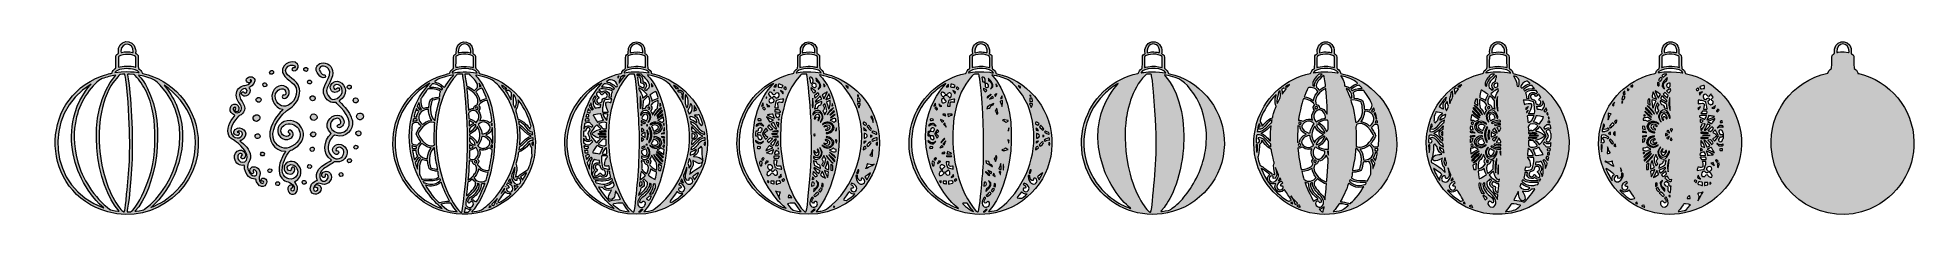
# Model space of a CAD drawing. Header units: inches. Extents: x -89.12 to -81.62, y -6.52 to -5.74.
import ezdxf

# ---------------------------------------------------------------- set-up
doc = ezdxf.new("R2010")
doc.units = ezdxf.units.IN
doc.header["$MEASUREMENT"] = 0
doc.layers.add('Christmas ball 01', color=7, linetype='Continuous')

msp = doc.modelspace()

# ---------------------------------------------------------------- hatches: boundary and pattern name
at = {"layer": 'Christmas ball 01'}
h = msp.add_hatch(color=7, dxfattribs=at)
h.dxf.hatch_style = 2
edge = h.paths.add_edge_path()
edge.add_spline(control_points=[(-88.4756, -6.1396), (-88.4872, -6.0084), (-88.5805, -5.9099), (-88.6962, -5.8834), (-88.6993, -5.8827), (-88.6988, -5.8831), (-88.6993, -5.8811), (-88.7009, -5.8739), (-88.7053, -5.8684), (-88.7135, -5.8635), (-88.7152, -5.8592), (-88.7138, -5.8152), (-88.715, -5.8121), (-88.7168, -5.8076), (-88.7242, -5.804), (-88.7252, -5.8034), (-88.7252, -5.8024), (-88.724, -5.7945), (-88.725, -5.7878), (-88.7318, -5.7398), (-88.8008, -5.7474), (-88.7935, -5.801), (-88.7931, -5.8038), (-88.793, -5.8033), (-88.7942, -5.8039), (-88.7985, -5.8062), (-88.8033, -5.8096), (-88.8039, -5.8144), (-88.8042, -5.817), (-88.8037, -5.8531), (-88.8046, -5.8611), (-88.8049, -5.8638), (-88.8045, -5.8631), (-88.8064, -5.8644), (-88.8126, -5.8685), (-88.8178, -5.8738), (-88.8191, -5.8811), (-88.8196, -5.8838), (-88.8274, -5.8818), (-88.8616, -5.8944), (-89.1169, -5.9885), (-89.1066, -6.3617), (-88.836, -6.438), (-88.6476, -6.491), (-88.4584, -6.3357), (-88.4756, -6.1396)], knot_values=[0, 0, 0, 0, 1, 1, 1, 2, 2, 2, 3, 3, 3, 4, 4, 4, 5, 5, 5, 6, 6, 6, 7, 7, 7, 8, 8, 8, 9, 9, 9, 10, 10, 10, 11, 11, 11, 12, 12, 12, 13, 13, 13, 14, 14, 14, 15, 15, 15, 15], degree=3, periodic=1)
edge = h.paths.add_edge_path()
edge.add_spline(control_points=[(-88.735, -5.7972), (-88.7353, -5.8002), (-88.7349, -5.7998), (-88.7371, -5.7993), (-88.7527, -5.7956), (-88.7673, -5.7958), (-88.7813, -5.7993), (-88.7835, -5.7998), (-88.7835, -5.8006), (-88.7835, -5.7943), (-88.7834, -5.7548), (-88.7317, -5.7579), (-88.735, -5.7972)], knot_values=[0, 0, 0, 0, 1, 1, 1, 2, 2, 2, 3, 3, 3, 4, 4, 4, 4], degree=3, periodic=1)
edge = h.paths.add_edge_path()
edge.add_spline(control_points=[(-88.7936, -5.8159), (-88.7742, -5.8015), (-88.7322, -5.807), (-88.7249, -5.8159), (-88.7248, -5.8167), (-88.7248, -5.8209), (-88.7248, -5.8293), (-88.725, -5.8631), (-88.7235, -5.8593), (-88.7261, -5.8585), (-88.7472, -5.8519), (-88.7777, -5.8533), (-88.7936, -5.8588), (-88.7939, -5.8589), (-88.7936, -5.816), (-88.7936, -5.8159)], knot_values=[0, 0, 0, 0, 1, 1, 1, 2, 2, 2, 3, 3, 3, 4, 4, 4, 5, 5, 5, 5], degree=3, periodic=1)
edge = h.paths.add_edge_path()
edge.add_spline(control_points=[(-88.746, -5.8652), (-88.735, -5.8669), (-88.7179, -5.8692), (-88.7111, -5.8792), (-88.7079, -5.8839), (-88.7363, -5.8699), (-88.8078, -5.88), (-88.7991, -5.8654), (-88.7627, -5.8627), (-88.746, -5.8652)], knot_values=[0, 0, 0, 0, 1, 1, 1, 2, 2, 2, 3, 3, 3, 3], degree=3, periodic=1)
edge = h.paths.add_edge_path()
edge.add_spline(control_points=[(-88.8539, -6.4214), (-89.0718, -6.3456), (-89.1017, -6.0457), (-88.9031, -5.9261), (-88.8969, -5.9224), (-88.9469, -5.9679), (-88.967, -6.04), (-88.9952, -6.1411), (-88.9782, -6.2386), (-88.9329, -6.32), (-88.8828, -6.4099), (-88.8416, -6.4257), (-88.8539, -6.4214)], knot_values=[0, 0, 0, 0, 1, 1, 1, 2, 2, 2, 3, 3, 3, 4, 4, 4, 4], degree=3, periodic=1)
edge = h.paths.add_edge_path()
edge.add_spline(control_points=[(-88.8255, -6.4293), (-88.8261, -6.4287), (-88.827, -6.4279), (-88.8276, -6.4275), (-88.8898, -6.3848), (-88.9407, -6.2969), (-88.9554, -6.2391), (-88.9761, -6.1584), (-88.9744, -6.1234), (-88.9608, -6.0578), (-88.9478, -5.9953), (-88.8926, -5.9169), (-88.8583, -5.9044), (-88.8402, -5.8978), (-88.8257, -5.8936), (-88.8042, -5.89), (-88.9342, -6.0388), (-88.881, -6.3379), (-88.7907, -6.4354), (-88.7893, -6.4369), (-88.8231, -6.4316), (-88.8255, -6.4293)], knot_values=[0, 0, 0, 0, 1, 1, 1, 2, 2, 2, 3, 3, 3, 4, 4, 4, 5, 5, 5, 6, 6, 6, 7, 7, 7, 7], degree=3, periodic=1)
edge = h.paths.add_edge_path()
edge.add_spline(control_points=[(-88.7736, -6.4374), (-88.7857, -6.4292), (-88.8307, -6.3761), (-88.8563, -6.268), (-88.8771, -6.1798), (-88.8798, -6.0581), (-88.8392, -5.964), (-88.8188, -5.9168), (-88.7949, -5.8964), (-88.7885, -5.8884), (-88.7875, -5.8871), (-88.7678, -5.8862), (-88.7678, -5.8868), (-88.7689, -5.9), (-88.7616, -5.8764), (-88.7519, -6.0573), (-88.7436, -6.2102), (-88.7525, -6.2739), (-88.7608, -6.367), (-88.7674, -6.4422), (-88.7705, -6.4376), (-88.7736, -6.4374)], knot_values=[0, 0, 0, 0, 1, 1, 1, 2, 2, 2, 3, 3, 3, 4, 4, 4, 5, 5, 5, 6, 6, 6, 7, 7, 7, 7], degree=3, periodic=1)
edge = h.paths.add_edge_path()
edge.add_spline(control_points=[(-88.745, -6.4371), (-88.7462, -6.4373), (-88.7566, -6.4375), (-88.7585, -6.4375), (-88.7622, -6.4375), (-88.7501, -6.4205), (-88.7402, -6.2471), (-88.7339, -6.1354), (-88.7432, -5.9696), (-88.7569, -5.8887), (-88.7573, -5.8863), (-88.7613, -5.8853), (-88.7334, -5.888), (-88.7294, -5.8884), (-88.732, -5.8864), (-88.7197, -5.9), (-88.7039, -5.9174), (-88.6891, -5.94), (-88.6776, -5.968), (-88.647, -6.0422), (-88.6476, -6.0996), (-88.6483, -6.1679), (-88.65, -6.3118), (-88.7303, -6.4346), (-88.745, -6.4371)], knot_values=[0, 0, 0, 0, 1, 1, 1, 2, 2, 2, 3, 3, 3, 4, 4, 4, 5, 5, 5, 6, 6, 6, 7, 7, 7, 8, 8, 8, 8], degree=3, periodic=1)
edge = h.paths.add_edge_path()
edge.add_spline(control_points=[(-88.6924, -6.4288), (-88.6944, -6.4305), (-88.7287, -6.4364), (-88.7278, -6.4354), (-88.6458, -6.3464), (-88.5975, -6.0985), (-88.6788, -5.9406), (-88.6979, -5.9034), (-88.7171, -5.8898), (-88.713, -5.8906), (-88.6521, -5.9018), (-88.6404, -5.9153), (-88.6265, -5.93), (-88.4786, -6.0875), (-88.5623, -6.3395), (-88.6892, -6.4265), (-88.6904, -6.4274), (-88.692, -6.4285), (-88.6924, -6.4288)], knot_values=[0, 0, 0, 0, 1, 1, 1, 2, 2, 2, 3, 3, 3, 4, 4, 4, 5, 5, 5, 6, 6, 6, 6], degree=3, periodic=1)
edge = h.paths.add_edge_path()
edge.add_spline(control_points=[(-88.5036, -6.2608), (-88.5461, -6.3801), (-88.6651, -6.421), (-88.6634, -6.4196), (-88.6078, -6.3721), (-88.556, -6.2885), (-88.5408, -6.1863), (-88.5257, -6.0863), (-88.5618, -6.0127), (-88.5646, -6.004), (-88.5657, -6.0046), (-88.5639, -5.9973), (-88.595, -5.952), (-88.605, -5.9373), (-88.615, -5.9283), (-88.611, -5.9309), (-88.5114, -5.9972), (-88.454, -6.1216), (-88.5036, -6.2608)], knot_values=[0, 0, 0, 0, 1, 1, 1, 2, 2, 2, 3, 3, 3, 4, 4, 4, 5, 5, 5, 6, 6, 6, 6], degree=3, periodic=1)
h = msp.add_hatch(color=1, dxfattribs=at)
h.dxf.hatch_style = 2
edge = h.paths.add_edge_path()
edge.add_spline(control_points=[(-87.3474, -5.8849), (-87.3517, -5.8839), (-87.3513, -5.8843), (-87.3518, -5.8821), (-87.3544, -5.8693), (-87.3661, -5.8651), (-87.3661, -5.8641), (-87.3662, -5.8615), (-87.3673, -5.8639), (-87.3671, -5.8313), (-87.3669, -5.8147), (-87.367, -5.8142), (-87.3678, -5.8124), (-87.3699, -5.8079), (-87.378, -5.8048), (-87.3779, -5.8039), (-87.3779, -5.8028), (-87.3768, -5.7966), (-87.3774, -5.7897), (-87.3821, -5.7429), (-87.4515, -5.7453), (-87.4437, -5.8044), (-87.4466, -5.8059), (-87.451, -5.8082), (-87.4532, -5.8112), (-87.4558, -5.8148), (-87.4538, -5.8529), (-87.4552, -5.8617), (-87.4557, -5.8645), (-87.455, -5.8639), (-87.4576, -5.8657), (-87.4635, -5.8696), (-87.4683, -5.8745), (-87.4698, -5.8814), (-87.471, -5.8872), (-87.5226, -5.8882), (-87.5827, -5.9339), (-87.7979, -6.0971), (-87.6901, -6.4401), (-87.4201, -6.4472), (-87.42, -6.4472), (-87.357, -6.4489), (-87.305, -6.4264), (-87.0389, -6.3113), (-87.0887, -5.9428), (-87.3474, -5.8849)], knot_values=[0, 0, 0, 0, 1, 1, 1, 2, 2, 2, 3, 3, 3, 4, 4, 4, 5, 5, 5, 6, 6, 6, 7, 7, 7, 8, 8, 8, 9, 9, 9, 10, 10, 10, 11, 11, 11, 12, 12, 12, 13, 13, 13, 14, 14, 14, 15, 15, 15, 15], degree=3, periodic=1)
edge = h.paths.add_edge_path()
edge.add_spline(control_points=[(-87.1369, -6.1414), (-87.1366, -6.1418), (-87.136, -6.1512), (-87.1363, -6.1515), (-87.1368, -6.152), (-87.1388, -6.1494), (-87.1452, -6.151), (-87.1603, -6.1548), (-87.167, -6.1789), (-87.1905, -6.189), (-87.1905, -6.1891), (-87.1931, -6.1901), (-87.1932, -6.1901), (-87.194, -6.1901), (-87.1936, -6.1887), (-87.1927, -6.1824), (-87.1923, -6.1796), (-87.1931, -6.1793), (-87.1859, -6.1749), (-87.1764, -6.1692), (-87.1633, -6.1485), (-87.1452, -6.1426), (-87.1415, -6.1414), (-87.1374, -6.1408), (-87.1369, -6.1414)], knot_values=[0, 0, 0, 0, 1, 1, 1, 2, 2, 2, 3, 3, 3, 4, 4, 4, 5, 5, 5, 6, 6, 6, 7, 7, 7, 8, 8, 8, 8], degree=3, periodic=1)
edge = h.paths.add_edge_path()
edge.add_spline(control_points=[(-87.1919, -6.0962), (-87.1906, -6.0949), (-87.1737, -6.1135), (-87.1716, -6.1157), (-87.1537, -6.1357), (-87.1424, -6.1331), (-87.1452, -6.1348), (-87.147, -6.136), (-87.1548, -6.1365), (-87.1671, -6.1472), (-87.1689, -6.1487), (-87.1891, -6.1693), (-87.1908, -6.1693), (-87.1913, -6.1693), (-87.191, -6.1684), (-87.1907, -6.164), (-87.1876, -6.1135), (-87.1932, -6.0974), (-87.1919, -6.0962)], knot_values=[0, 0, 0, 0, 1, 1, 1, 2, 2, 2, 3, 3, 3, 4, 4, 4, 5, 5, 5, 6, 6, 6, 6], degree=3, periodic=1)
edge = h.paths.add_edge_path()
edge.add_spline(control_points=[(-87.1395, -6.1191), (-87.1393, -6.1194), (-87.1381, -6.1275), (-87.1382, -6.1278), (-87.1376, -6.128), (-87.1403, -6.1291), (-87.1495, -6.1245), (-87.163, -6.1179), (-87.172, -6.1018), (-87.187, -6.0905), (-87.1926, -6.0863), (-87.1939, -6.0865), (-87.1939, -6.0847), (-87.1939, -6.0841), (-87.1953, -6.077), (-87.1953, -6.0762), (-87.1953, -6.0746), (-87.1859, -6.0793), (-87.1838, -6.0807), (-87.1624, -6.0941), (-87.1578, -6.1172), (-87.1411, -6.1187), (-87.1403, -6.1188), (-87.1396, -6.1189), (-87.1395, -6.1191)], knot_values=[0, 0, 0, 0, 1, 1, 1, 2, 2, 2, 3, 3, 3, 4, 4, 4, 5, 5, 5, 6, 6, 6, 7, 7, 7, 8, 8, 8, 8], degree=3, periodic=1)
edge = h.paths.add_edge_path()
edge.add_spline(control_points=[(-87.193, -5.9946), (-87.1705, -6.0242), (-87.155, -6.0551), (-87.1455, -6.0915), (-87.1439, -6.0975), (-87.1473, -6.094), (-87.1484, -6.104), (-87.1483, -6.104), (-87.1487, -6.1061), (-87.1489, -6.1061), (-87.1523, -6.1061), (-87.1631, -6.0785), (-87.1931, -6.0684), (-87.197, -6.0671), (-87.1969, -6.068), (-87.1977, -6.0646), (-87.2063, -6.0289), (-87.2073, -6.0324), (-87.2057, -6.0298), (-87.1868, -6.0003), (-87.2041, -5.9801), (-87.193, -5.9946)], knot_values=[0, 0, 0, 0, 1, 1, 1, 2, 2, 2, 3, 3, 3, 4, 4, 4, 5, 5, 5, 6, 6, 6, 7, 7, 7, 7], degree=3, periodic=1)
edge = h.paths.add_edge_path()
edge.add_spline(control_points=[(-87.2158, -5.9683), (-87.2155, -5.9683), (-87.2111, -5.9728), (-87.2094, -5.9748), (-87.2081, -5.9763), (-87.2081, -5.9764), (-87.2073, -5.9798), (-87.2037, -5.995), (-87.201, -6.004), (-87.2084, -6.0197), (-87.2083, -6.0196), (-87.2095, -6.0218), (-87.2097, -6.0218), (-87.2099, -6.0218), (-87.217, -6.0049), (-87.2171, -6.0048), (-87.2167, -5.9761), (-87.2167, -5.9683), (-87.2158, -5.9683)], knot_values=[0, 0, 0, 0, 1, 1, 1, 2, 2, 2, 3, 3, 3, 4, 4, 4, 5, 5, 5, 6, 6, 6, 6], degree=3, periodic=1)
edge = h.paths.add_edge_path()
edge.add_spline(control_points=[(-87.2338, -5.9516), (-87.2328, -5.9521), (-87.225, -5.959), (-87.2233, -5.9608), (-87.2213, -5.963), (-87.2242, -5.9628), (-87.2242, -5.9821), (-87.2242, -5.9817), (-87.2242, -5.9891), (-87.2244, -5.9891), (-87.225, -5.9891), (-87.2375, -5.9649), (-87.2438, -5.9578), (-87.2448, -5.9566), (-87.2474, -5.9529), (-87.2474, -5.9525), (-87.2475, -5.952), (-87.2343, -5.9513), (-87.2338, -5.9516)], knot_values=[0, 0, 0, 0, 1, 1, 1, 2, 2, 2, 3, 3, 3, 4, 4, 4, 5, 5, 5, 6, 6, 6, 6], degree=3, periodic=1)
edge = h.paths.add_edge_path()
edge.add_spline(control_points=[(-87.2632, -5.9317), (-87.2589, -5.9317), (-87.2551, -5.935), (-87.2509, -5.9381), (-87.2403, -5.9459), (-87.2415, -5.9448), (-87.2461, -5.9447), (-87.2547, -5.9446), (-87.2534, -5.9448), (-87.2561, -5.9414), (-87.2622, -5.9338), (-87.2645, -5.9317), (-87.2632, -5.9317)], knot_values=[0, 0, 0, 0, 1, 1, 1, 2, 2, 2, 3, 3, 3, 4, 4, 4, 4], degree=3, periodic=1)
edge = h.paths.add_edge_path()
edge.add_spline(control_points=[(-87.4231, -5.7688), (-87.4073, -5.7595), (-87.3856, -5.7699), (-87.3856, -5.7946), (-87.3855, -5.8027), (-87.3862, -5.8013), (-87.3888, -5.8007), (-87.4139, -5.7944), (-87.4345, -5.8012), (-87.4353, -5.8012), (-87.4365, -5.8012), (-87.439, -5.7782), (-87.4231, -5.7688)], knot_values=[0, 0, 0, 0, 1, 1, 1, 2, 2, 2, 3, 3, 3, 4, 4, 4, 4], degree=3, periodic=1)
edge = h.paths.add_edge_path()
edge.add_spline(control_points=[(-87.4462, -5.8159), (-87.4461, -5.8155), (-87.4429, -5.8134), (-87.4414, -5.8126), (-87.4216, -5.8027), (-87.388, -5.8059), (-87.3767, -5.8149), (-87.375, -5.8163), (-87.3755, -5.8133), (-87.3755, -5.8337), (-87.3755, -5.8609), (-87.3749, -5.8601), (-87.3752, -5.8604), (-87.3756, -5.8609), (-87.3788, -5.8588), (-87.3884, -5.8575), (-87.4301, -5.8516), (-87.4434, -5.8604), (-87.4463, -5.8604), (-87.4464, -5.8604), (-87.4462, -5.8159), (-87.4462, -5.8159)], knot_values=[0, 0, 0, 0, 1, 1, 1, 2, 2, 2, 3, 3, 3, 4, 4, 4, 5, 5, 5, 6, 6, 6, 7, 7, 7, 7], degree=3, periodic=1)
edge = h.paths.add_edge_path()
edge.add_spline(control_points=[(-87.4336, -5.8661), (-87.4168, -5.8637), (-87.4118, -5.8623), (-87.394, -5.8652), (-87.3897, -5.8659), (-87.3809, -5.8668), (-87.372, -5.8709), (-87.3654, -5.874), (-87.3599, -5.8806), (-87.3607, -5.8818), (-87.3617, -5.8823), (-87.3672, -5.8803), (-87.3874, -5.8785), (-87.429, -5.8747), (-87.4602, -5.8818), (-87.4607, -5.8814), (-87.462, -5.88), (-87.4532, -5.8689), (-87.4336, -5.8661)], knot_values=[0, 0, 0, 0, 1, 1, 1, 2, 2, 2, 3, 3, 3, 4, 4, 4, 5, 5, 5, 6, 6, 6, 6], degree=3, periodic=1)
edge = h.paths.add_edge_path()
edge.add_spline(control_points=[(-87.3522, -5.9251), (-87.3525, -5.924), (-87.3527, -5.9231), (-87.3526, -5.9231), (-87.3522, -5.9227), (-87.3448, -5.9342), (-87.3448, -5.9351), (-87.3448, -5.9356), (-87.3506, -5.9371), (-87.351, -5.9367), (-87.3515, -5.9362), (-87.3503, -5.9324), (-87.3522, -5.9251)], knot_values=[0, 0, 0, 0, 1, 1, 1, 2, 2, 2, 3, 3, 3, 4, 4, 4, 4], degree=3, periodic=1)
edge = h.paths.add_edge_path()
edge.add_spline(control_points=[(-87.3437, -5.9431), (-87.34, -5.9424), (-87.3409, -5.9419), (-87.3371, -5.9495), (-87.3343, -5.9553), (-87.321, -5.9832), (-87.3236, -5.9832), (-87.3243, -5.9832), (-87.324, -5.9838), (-87.3279, -5.9848), (-87.3398, -5.9878), (-87.3481, -5.9941), (-87.3481, -5.9942), (-87.3499, -5.9956), (-87.3499, -5.9947), (-87.3499, -5.9926), (-87.3499, -5.978), (-87.3658, -5.9583), (-87.3658, -5.9583), (-87.3658, -5.9572), (-87.3574, -5.9457), (-87.3437, -5.9431)], knot_values=[0, 0, 0, 0, 1, 1, 1, 2, 2, 2, 3, 3, 3, 4, 4, 4, 5, 5, 5, 6, 6, 6, 7, 7, 7, 7], degree=3, periodic=1)
edge = h.paths.add_edge_path()
edge.add_spline(control_points=[(-87.37, -6.3953), (-87.3778, -6.3835), (-87.392, -6.3926), (-87.3799, -6.3835), (-87.3656, -6.3728), (-87.3521, -6.3614), (-87.3463, -6.3409), (-87.3414, -6.3238), (-87.3495, -6.327), (-87.3406, -6.3258), (-87.3377, -6.3254), (-87.3336, -6.3252), (-87.3299, -6.3232), (-87.3263, -6.3212), (-87.3524, -6.3827), (-87.3629, -6.3964), (-87.362, -6.3965), (-87.3685, -6.3976), (-87.37, -6.3953)], knot_values=[0, 0, 0, 0, 1, 1, 1, 2, 2, 2, 3, 3, 3, 4, 4, 4, 5, 5, 5, 6, 6, 6, 6], degree=3, periodic=1)
edge = h.paths.add_edge_path()
edge.add_spline(control_points=[(-87.4046, -6.4118), (-87.4066, -6.4085), (-87.4067, -6.4072), (-87.406, -6.3994), (-87.4036, -6.3753), (-87.3853, -6.3706), (-87.3706, -6.3518), (-87.3534, -6.3298), (-87.3622, -6.3221), (-87.3585, -6.3234), (-87.3525, -6.3256), (-87.353, -6.3243), (-87.3524, -6.3269), (-87.3501, -6.3373), (-87.3583, -6.353), (-87.3659, -6.3614), (-87.3801, -6.3768), (-87.3866, -6.3759), (-87.3946, -6.3876), (-87.3976, -6.3919), (-87.3993, -6.401), (-87.3943, -6.4023), (-87.3893, -6.4037), (-87.3893, -6.3944), (-87.382, -6.3961), (-87.37, -6.3988), (-87.3743, -6.4163), (-87.3877, -6.4199), (-87.3859, -6.4194), (-87.3974, -6.4239), (-87.4046, -6.4118)], knot_values=[0, 0, 0, 0, 1, 1, 1, 2, 2, 2, 3, 3, 3, 4, 4, 4, 5, 5, 5, 6, 6, 6, 7, 7, 7, 8, 8, 8, 9, 9, 9, 10, 10, 10, 10], degree=3, periodic=1)
edge = h.paths.add_edge_path()
edge.add_spline(control_points=[(-87.3887, -6.1581), (-87.3909, -6.1556), (-87.3907, -6.1563), (-87.3907, -6.1479), (-87.3907, -6.1392), (-87.3912, -6.1403), (-87.3872, -6.1429), (-87.3784, -6.1485), (-87.368, -6.1603), (-87.3678, -6.1706), (-87.3753, -6.1708), (-87.3848, -6.1627), (-87.3887, -6.1581)], knot_values=[0, 0, 0, 0, 1, 1, 1, 2, 2, 2, 3, 3, 3, 4, 4, 4, 4], degree=3, periodic=1)
edge = h.paths.add_edge_path()
edge.add_spline(control_points=[(-87.3906, -6.1843), (-87.3907, -6.1842), (-87.3904, -6.168), (-87.3904, -6.1679), (-87.3903, -6.1677), (-87.3886, -6.1691), (-87.3884, -6.1695), (-87.3877, -6.1717), (-87.3765, -6.1764), (-87.3764, -6.1765), (-87.3736, -6.1779), (-87.3902, -6.185), (-87.3906, -6.1843)], knot_values=[0, 0, 0, 0, 1, 1, 1, 2, 2, 2, 3, 3, 3, 4, 4, 4, 4], degree=3, periodic=1)
edge = h.paths.add_edge_path()
edge.add_spline(control_points=[(-87.3681, -6.1498), (-87.37, -6.1487), (-87.3733, -6.1408), (-87.3898, -6.1329), (-87.3915, -6.1321), (-87.391, -6.1271), (-87.3909, -6.1269), (-87.3903, -6.1256), (-87.37, -6.1183), (-87.3631, -6.1041), (-87.3596, -6.0969), (-87.3603, -6.0954), (-87.3578, -6.0995), (-87.3372, -6.1341), (-87.3595, -6.163), (-87.361, -6.163), (-87.3617, -6.163), (-87.3653, -6.1516), (-87.3681, -6.1498)], knot_values=[0, 0, 0, 0, 1, 1, 1, 2, 2, 2, 3, 3, 3, 4, 4, 4, 5, 5, 5, 6, 6, 6, 6], degree=3, periodic=1)
edge = h.paths.add_edge_path()
edge.add_spline(control_points=[(-87.388, -6.1169), (-87.3916, -6.119), (-87.3912, -6.1202), (-87.3914, -6.1115), (-87.3915, -6.1065), (-87.3915, -6.1055), (-87.3912, -6.1049), (-87.389, -6.0997), (-87.3701, -6.0868), (-87.3664, -6.0892), (-87.3643, -6.0906), (-87.3703, -6.1065), (-87.388, -6.1169)], knot_values=[0, 0, 0, 0, 1, 1, 1, 2, 2, 2, 3, 3, 3, 4, 4, 4, 4], degree=3, periodic=1)
edge = h.paths.add_edge_path()
edge.add_spline(control_points=[(-87.3882, -6.0907), (-87.3883, -6.0907), (-87.3914, -6.0939), (-87.3918, -6.0933), (-87.3919, -6.093), (-87.3931, -6.0727), (-87.3927, -6.0727), (-87.3916, -6.0727), (-87.3808, -6.0769), (-87.3748, -6.0813), (-87.3712, -6.084), (-87.3799, -6.0828), (-87.3882, -6.0907)], knot_values=[0, 0, 0, 0, 1, 1, 1, 2, 2, 2, 3, 3, 3, 4, 4, 4, 4], degree=3, periodic=1)
edge = h.paths.add_edge_path()
edge.add_spline(control_points=[(-87.3901, -6.233), (-87.3803, -6.2381), (-87.3791, -6.2337), (-87.3787, -6.2378), (-87.3782, -6.2441), (-87.3736, -6.2485), (-87.3685, -6.2493), (-87.3637, -6.25), (-87.3595, -6.2674), (-87.3676, -6.2811), (-87.3706, -6.2863), (-87.3674, -6.2813), (-87.3735, -6.2893), (-87.3765, -6.2933), (-87.3727, -6.2898), (-87.3784, -6.2956), (-87.3861, -6.3033), (-87.3963, -6.3099), (-87.397, -6.3099), (-87.3977, -6.3099), (-87.3967, -6.3042), (-87.3957, -6.2922), (-87.3905, -6.2269), (-87.3935, -6.2313), (-87.3901, -6.233)], knot_values=[0, 0, 0, 0, 1, 1, 1, 2, 2, 2, 3, 3, 3, 4, 4, 4, 5, 5, 5, 6, 6, 6, 7, 7, 7, 8, 8, 8, 8], degree=3, periodic=1)
edge = h.paths.add_edge_path()
edge.add_spline(control_points=[(-87.3713, -6.2371), (-87.3713, -6.235), (-87.3711, -6.2347), (-87.3683, -6.2333), (-87.3669, -6.2326), (-87.3656, -6.232), (-87.3654, -6.232), (-87.3612, -6.232), (-87.3593, -6.2401), (-87.3647, -6.2418), (-87.3637, -6.2419), (-87.3713, -6.2435), (-87.3713, -6.2371)], knot_values=[0, 0, 0, 0, 1, 1, 1, 2, 2, 2, 3, 3, 3, 4, 4, 4, 4], degree=3, periodic=1)
edge = h.paths.add_edge_path()
edge.add_spline(control_points=[(-87.3767, -6.2284), (-87.3832, -6.2298), (-87.3913, -6.2247), (-87.3917, -6.2232), (-87.3921, -6.2215), (-87.391, -6.2163), (-87.391, -6.2025), (-87.3911, -6.1909), (-87.3917, -6.1927), (-87.3871, -6.1913), (-87.3842, -6.1904), (-87.3714, -6.1846), (-87.368, -6.1811), (-87.3663, -6.1792), (-87.3661, -6.1792), (-87.3637, -6.1825), (-87.3483, -6.203), (-87.3604, -6.225), (-87.3767, -6.2284)], knot_values=[0, 0, 0, 0, 1, 1, 1, 2, 2, 2, 3, 3, 3, 4, 4, 4, 5, 5, 5, 6, 6, 6, 6], degree=3, periodic=1)
edge = h.paths.add_edge_path()
edge.add_spline(control_points=[(-87.3588, -6.1725), (-87.3588, -6.1722), (-87.3575, -6.1707), (-87.357, -6.1706), (-87.355, -6.1699), (-87.3426, -6.1475), (-87.3425, -6.1402), (-87.3424, -6.1383), (-87.3421, -6.1361), (-87.3418, -6.1357), (-87.3414, -6.1352), (-87.3376, -6.1353), (-87.3352, -6.1359), (-87.3198, -6.1399), (-87.3039, -6.1556), (-87.3107, -6.1667), (-87.3116, -6.1681), (-87.3116, -6.172), (-87.3189, -6.1775), (-87.3218, -6.1797), (-87.3277, -6.1823), (-87.3342, -6.1832), (-87.3354, -6.183), (-87.3383, -6.1851), (-87.3475, -6.1807), (-87.3537, -6.1777), (-87.3588, -6.1732), (-87.3588, -6.1725)], knot_values=[0, 0, 0, 0, 1, 1, 1, 2, 2, 2, 3, 3, 3, 4, 4, 4, 5, 5, 5, 6, 6, 6, 7, 7, 7, 8, 8, 8, 9, 9, 9, 9], degree=3, periodic=1)
edge = h.paths.add_edge_path()
edge.add_spline(control_points=[(-87.3412, -6.1253), (-87.3422, -6.1248), (-87.3421, -6.1214), (-87.342, -6.1202), (-87.3417, -6.1155), (-87.3526, -6.0909), (-87.3555, -6.0896), (-87.3609, -6.0871), (-87.3433, -6.0763), (-87.3329, -6.0778), (-87.3018, -6.0823), (-87.2982, -6.1171), (-87.3347, -6.1252), (-87.3345, -6.1253), (-87.34, -6.1259), (-87.3412, -6.1253)], knot_values=[0, 0, 0, 0, 1, 1, 1, 2, 2, 2, 3, 3, 3, 4, 4, 4, 5, 5, 5, 5], degree=3, periodic=1)
edge = h.paths.add_edge_path()
edge.add_spline(control_points=[(-87.3627, -6.079), (-87.3627, -6.0789), (-87.3639, -6.0802), (-87.3641, -6.0802), (-87.3645, -6.0802), (-87.3658, -6.0791), (-87.3661, -6.0785), (-87.3691, -6.0736), (-87.3931, -6.0644), (-87.3932, -6.0643), (-87.3932, -6.0643), (-87.3948, -6.0447), (-87.3946, -6.0436), (-87.3942, -6.0417), (-87.39, -6.0367), (-87.387, -6.0347), (-87.365, -6.0199), (-87.3395, -6.0541), (-87.3627, -6.079)], knot_values=[0, 0, 0, 0, 1, 1, 1, 2, 2, 2, 3, 3, 3, 4, 4, 4, 5, 5, 5, 6, 6, 6, 6], degree=3, periodic=1)
edge = h.paths.add_edge_path()
edge.add_spline(control_points=[(-87.3595, -6.0273), (-87.3595, -6.0274), (-87.3612, -6.0283), (-87.3621, -6.0276), (-87.3648, -6.0256), (-87.3669, -6.0263), (-87.3667, -6.0225), (-87.3666, -6.0195), (-87.3644, -6.018), (-87.3623, -6.0179), (-87.3566, -6.0175), (-87.3549, -6.0247), (-87.3595, -6.0273)], knot_values=[0, 0, 0, 0, 1, 1, 1, 2, 2, 2, 3, 3, 3, 4, 4, 4, 4], degree=3, periodic=1)
edge = h.paths.add_edge_path()
edge.add_spline(control_points=[(-87.3597, -6.0065), (-87.3625, -6.0129), (-87.3616, -6.0088), (-87.3676, -6.0119), (-87.372, -6.0142), (-87.3742, -6.019), (-87.3743, -6.0223), (-87.3743, -6.0248), (-87.378, -6.0221), (-87.3862, -6.0261), (-87.3894, -6.0276), (-87.3873, -6.0255), (-87.3923, -6.0291), (-87.3955, -6.0314), (-87.3951, -6.0325), (-87.3954, -6.0281), (-87.4005, -5.9331), (-87.4056, -5.9389), (-87.3979, -5.9433), (-87.3744, -5.957), (-87.3491, -5.982), (-87.3597, -6.0065)], knot_values=[0, 0, 0, 0, 1, 1, 1, 2, 2, 2, 3, 3, 3, 4, 4, 4, 5, 5, 5, 6, 6, 6, 7, 7, 7, 7], degree=3, periodic=1)
edge = h.paths.add_edge_path()
edge.add_spline(control_points=[(-87.3959, -6.3179), (-87.3916, -6.3168), (-87.3805, -6.3069), (-87.3794, -6.3069), (-87.3786, -6.3069), (-87.376, -6.312), (-87.3703, -6.3166), (-87.3675, -6.3189), (-87.367, -6.3182), (-87.3668, -6.3247), (-87.3661, -6.3442), (-87.391, -6.3605), (-87.4015, -6.3721), (-87.4043, -6.3751), (-87.4036, -6.3808), (-87.399, -6.3273), (-87.3984, -6.3197), (-87.3988, -6.3187), (-87.3959, -6.3179)], knot_values=[0, 0, 0, 0, 1, 1, 1, 2, 2, 2, 3, 3, 3, 4, 4, 4, 5, 5, 5, 6, 6, 6, 6], degree=3, periodic=1)
edge = h.paths.add_edge_path()
edge.add_spline(control_points=[(-87.3727, -6.3022), (-87.3739, -6.3001), (-87.3727, -6.3035), (-87.3633, -6.2879), (-87.3483, -6.2628), (-87.3634, -6.2611), (-87.3462, -6.2714), (-87.3322, -6.2799), (-87.3163, -6.2802), (-87.3163, -6.2806), (-87.3163, -6.2816), (-87.3238, -6.3087), (-87.3247, -6.3102), (-87.3313, -6.3206), (-87.3607, -6.3231), (-87.3727, -6.3022)], knot_values=[0, 0, 0, 0, 1, 1, 1, 2, 2, 2, 3, 3, 3, 4, 4, 4, 5, 5, 5, 5], degree=3, periodic=1)
edge = h.paths.add_edge_path()
edge.add_spline(control_points=[(-87.3176, -6.2725), (-87.3312, -6.2706), (-87.3451, -6.2671), (-87.3544, -6.2553), (-87.3635, -6.2438), (-87.3577, -6.25), (-87.3545, -6.2406), (-87.3532, -6.2369), (-87.3543, -6.2316), (-87.3578, -6.2282), (-87.3593, -6.2266), (-87.3594, -6.2266), (-87.358, -6.225), (-87.3529, -6.2191), (-87.3512, -6.2117), (-87.3501, -6.2099), (-87.3489, -6.208), (-87.347, -6.1989), (-87.3513, -6.1889), (-87.3521, -6.1871), (-87.3522, -6.1869), (-87.3489, -6.1884), (-87.3384, -6.1932), (-87.331, -6.1911), (-87.3211, -6.1869), (-87.3127, -6.1834), (-87.3131, -6.1802), (-87.311, -6.1827), (-87.3093, -6.1849), (-87.3062, -6.1868), (-87.3026, -6.1872), (-87.2989, -6.1876), (-87.3002, -6.1848), (-87.3019, -6.206), (-87.3026, -6.214), (-87.312, -6.269), (-87.314, -6.2722), (-87.3141, -6.2722), (-87.3144, -6.273), (-87.3176, -6.2725)], knot_values=[0, 0, 0, 0, 1, 1, 1, 2, 2, 2, 3, 3, 3, 4, 4, 4, 5, 5, 5, 6, 6, 6, 7, 7, 7, 8, 8, 8, 9, 9, 9, 10, 10, 10, 11, 11, 11, 12, 12, 12, 13, 13, 13, 13], degree=3, periodic=1)
edge = h.paths.add_edge_path()
edge.add_spline(control_points=[(-87.3011, -6.1799), (-87.3042, -6.1802), (-87.3076, -6.1768), (-87.306, -6.1742), (-87.304, -6.171), (-87.3044, -6.1699), (-87.3013, -6.1699), (-87.2994, -6.1699), (-87.2991, -6.1702), (-87.2992, -6.1723), (-87.2994, -6.1802), (-87.2997, -6.1797), (-87.3011, -6.1799)], knot_values=[0, 0, 0, 0, 1, 1, 1, 2, 2, 2, 3, 3, 3, 4, 4, 4, 4], degree=3, periodic=1)
edge = h.paths.add_edge_path()
edge.add_spline(control_points=[(-87.3007, -6.1625), (-87.3022, -6.1622), (-87.3022, -6.162), (-87.3022, -6.1601), (-87.3022, -6.156), (-87.3049, -6.1469), (-87.3102, -6.1415), (-87.3231, -6.1285), (-87.3318, -6.1334), (-87.3212, -6.1282), (-87.3103, -6.1229), (-87.3022, -6.1153), (-87.301, -6.1026), (-87.2993, -6.0831), (-87.2974, -6.1624), (-87.2988, -6.1624), (-87.2991, -6.1628), (-87.2991, -6.1628), (-87.3007, -6.1625)], knot_values=[0, 0, 0, 0, 1, 1, 1, 2, 2, 2, 3, 3, 3, 4, 4, 4, 5, 5, 5, 6, 6, 6, 6], degree=3, periodic=1)
edge = h.paths.add_edge_path()
edge.add_spline(control_points=[(-87.3016, -6.0923), (-87.3023, -6.0919), (-87.3027, -6.091), (-87.3048, -6.0869), (-87.3034, -6.0832), (-87.301, -6.0827), (-87.3007, -6.083), (-87.3004, -6.0833), (-87.2997, -6.0918), (-87.2999, -6.0923), (-87.2998, -6.0923), (-87.3002, -6.0931), (-87.3016, -6.0923)], knot_values=[0, 0, 0, 0, 1, 1, 1, 2, 2, 2, 3, 3, 3, 4, 4, 4, 4], degree=3, periodic=1)
edge = h.paths.add_edge_path()
edge.add_spline(control_points=[(-87.3084, -6.079), (-87.3083, -6.079), (-87.3099, -6.0804), (-87.3102, -6.0804), (-87.3111, -6.0804), (-87.3273, -6.0644), (-87.3467, -6.0723), (-87.3497, -6.0735), (-87.3501, -6.0743), (-87.3481, -6.0699), (-87.3422, -6.0569), (-87.3486, -6.0426), (-87.3537, -6.0357), (-87.3554, -6.0334), (-87.3554, -6.0337), (-87.3539, -6.0323), (-87.3432, -6.023), (-87.3543, -6.0127), (-87.3543, -6.0126), (-87.3546, -6.0118), (-87.3494, -6.0053), (-87.3486, -6.0044), (-87.3376, -5.9925), (-87.3208, -5.9906), (-87.3204, -5.991), (-87.319, -5.9924), (-87.307, -6.0335), (-87.3028, -6.0617), (-87.2997, -6.0822), (-87.3006, -6.0716), (-87.3084, -6.079)], knot_values=[0, 0, 0, 0, 1, 1, 1, 2, 2, 2, 3, 3, 3, 4, 4, 4, 5, 5, 5, 6, 6, 6, 7, 7, 7, 8, 8, 8, 9, 9, 9, 10, 10, 10, 10], degree=3, periodic=1)
edge = h.paths.add_edge_path()
edge.add_spline(control_points=[(-87.3605, -5.9418), (-87.3664, -5.9458), (-87.3717, -5.9526), (-87.3716, -5.9525), (-87.3725, -5.9532), (-87.376, -5.9484), (-87.3855, -5.9421), (-87.3856, -5.9421), (-87.4025, -5.9327), (-87.4026, -5.9324), (-87.4027, -5.9323), (-87.4075, -5.8961), (-87.41, -5.8864), (-87.4103, -5.8854), (-87.3918, -5.8867), (-87.3913, -5.8869), (-87.3907, -5.8872), (-87.3727, -5.9056), (-87.3706, -5.9081), (-87.3652, -5.9146), (-87.3587, -5.924), (-87.3585, -5.9324), (-87.3584, -5.9345), (-87.3584, -5.9404), (-87.3605, -5.9418)], knot_values=[0, 0, 0, 0, 1, 1, 1, 2, 2, 2, 3, 3, 3, 4, 4, 4, 5, 5, 5, 6, 6, 6, 7, 7, 7, 8, 8, 8, 8], degree=3, periodic=1)
edge = h.paths.add_edge_path()
edge.add_spline(control_points=[(-87.511, -5.9044), (-87.5001, -5.9003), (-87.4842, -5.8952), (-87.4791, -5.8943), (-87.4412, -5.8875), (-87.4514, -5.8811), (-87.4776, -5.9194), (-87.4885, -5.9354), (-87.4895, -5.9424), (-87.4949, -5.9368), (-87.5077, -5.924), (-87.524, -5.9181), (-87.5302, -5.918), (-87.5352, -5.918), (-87.5147, -5.9058), (-87.511, -5.9044)], knot_values=[0, 0, 0, 0, 1, 1, 1, 2, 2, 2, 3, 3, 3, 4, 4, 4, 5, 5, 5, 5], degree=3, periodic=1)
edge = h.paths.add_edge_path()
edge.add_spline(control_points=[(-87.5398, -5.9255), (-87.5395, -5.9254), (-87.5303, -5.9241), (-87.521, -5.928), (-87.5078, -5.9335), (-87.4984, -5.9431), (-87.4984, -5.9442), (-87.4984, -5.9448), (-87.4996, -5.9459), (-87.5018, -5.9488), (-87.5023, -5.9487), (-87.5016, -5.9508), (-87.5046, -5.9481), (-87.5198, -5.9347), (-87.5511, -5.9395), (-87.5511, -5.9379), (-87.5511, -5.9371), (-87.541, -5.926), (-87.5398, -5.9255)], knot_values=[0, 0, 0, 0, 1, 1, 1, 2, 2, 2, 3, 3, 3, 4, 4, 4, 5, 5, 5, 6, 6, 6, 6], degree=3, periodic=1)
edge = h.paths.add_edge_path()
edge.add_spline(control_points=[(-87.5232, -6.2673), (-87.5317, -6.2661), (-87.545, -6.2618), (-87.5456, -6.2612), (-87.5465, -6.2601), (-87.5495, -6.2473), (-87.5504, -6.2407), (-87.5562, -6.1964), (-87.5326, -6.1804), (-87.5313, -6.1804), (-87.5311, -6.1804), (-87.5273, -6.217), (-87.5273, -6.2171), (-87.5263, -6.2317), (-87.5177, -6.2667), (-87.5181, -6.2676), (-87.5181, -6.2675), (-87.517, -6.2681), (-87.5232, -6.2673)], knot_values=[0, 0, 0, 0, 1, 1, 1, 2, 2, 2, 3, 3, 3, 4, 4, 4, 5, 5, 5, 6, 6, 6, 6], degree=3, periodic=1)
edge = h.paths.add_edge_path()
edge.add_spline(control_points=[(-87.5138, -6.2969), (-87.5138, -6.2975), (-87.5182, -6.3034), (-87.5308, -6.3057), (-87.5445, -6.3081), (-87.5639, -6.3051), (-87.5759, -6.3063), (-87.5758, -6.3063), (-87.5806, -6.3071), (-87.5813, -6.3061), (-87.5818, -6.3055), (-87.5892, -6.2905), (-87.5904, -6.2879), (-87.5913, -6.2858), (-87.5938, -6.2451), (-87.5843, -6.2322), (-87.5805, -6.227), (-87.5796, -6.228), (-87.5769, -6.2289), (-87.5585, -6.2353), (-87.559, -6.2275), (-87.5583, -6.2356), (-87.5581, -6.2373), (-87.5571, -6.2503), (-87.5555, -6.2535), (-87.5549, -6.2547), (-87.553, -6.2626), (-87.5525, -6.2637), (-87.5502, -6.2692), (-87.5411, -6.2698), (-87.5381, -6.2715), (-87.5354, -6.2732), (-87.5265, -6.2741), (-87.5264, -6.2741), (-87.5147, -6.2762), (-87.5167, -6.2742), (-87.5167, -6.2798), (-87.5166, -6.2912), (-87.5138, -6.2951), (-87.5138, -6.2969)], knot_values=[0, 0, 0, 0, 1, 1, 1, 2, 2, 2, 3, 3, 3, 4, 4, 4, 5, 5, 5, 6, 6, 6, 7, 7, 7, 8, 8, 8, 9, 9, 9, 10, 10, 10, 11, 11, 11, 12, 12, 12, 13, 13, 13, 13], degree=3, periodic=1)
edge = h.paths.add_edge_path()
edge.add_spline(control_points=[(-87.5381, -6.3273), (-87.5421, -6.3277), (-87.5557, -6.3266), (-87.5631, -6.3235), (-87.5676, -6.3217), (-87.572, -6.3222), (-87.5731, -6.321), (-87.5738, -6.32), (-87.5769, -6.3146), (-87.5769, -6.3141), (-87.5769, -6.3122), (-87.551, -6.3147), (-87.5356, -6.3136), (-87.5108, -6.3119), (-87.5123, -6.3008), (-87.5087, -6.3061), (-87.5074, -6.3079), (-87.5067, -6.3093), (-87.5067, -6.3102), (-87.5067, -6.3123), (-87.5208, -6.324), (-87.5381, -6.3273)], knot_values=[0, 0, 0, 0, 1, 1, 1, 2, 2, 2, 3, 3, 3, 4, 4, 4, 5, 5, 5, 6, 6, 6, 7, 7, 7, 7], degree=3, periodic=1)
edge = h.paths.add_edge_path()
edge.add_spline(control_points=[(-87.5034, -6.3201), (-87.4986, -6.3335), (-87.4889, -6.3623), (-87.4719, -6.3925), (-87.469, -6.3976), (-87.4761, -6.3914), (-87.5099, -6.3997), (-87.514, -6.4008), (-87.5117, -6.4025), (-87.5229, -6.3912), (-87.5464, -6.3676), (-87.5673, -6.3308), (-87.567, -6.3305), (-87.5657, -6.3292), (-87.5435, -6.3439), (-87.5133, -6.3255), (-87.504, -6.3198), (-87.5045, -6.3169), (-87.5034, -6.3201)], knot_values=[0, 0, 0, 0, 1, 1, 1, 2, 2, 2, 3, 3, 3, 4, 4, 4, 5, 5, 5, 6, 6, 6, 6], degree=3, periodic=1)
edge = h.paths.add_edge_path()
edge.add_spline(control_points=[(-87.5523, -6.0481), (-87.547, -6.0697), (-87.5373, -6.0713), (-87.5441, -6.0713), (-87.5585, -6.0713), (-87.5783, -6.0871), (-87.5785, -6.0871), (-87.5813, -6.0871), (-87.5997, -6.0703), (-87.5924, -6.0497), (-87.5845, -6.0272), (-87.557, -6.0267), (-87.5553, -6.0281), (-87.5543, -6.0289), (-87.5565, -6.0305), (-87.5523, -6.0481)], knot_values=[0, 0, 0, 0, 1, 1, 1, 2, 2, 2, 3, 3, 3, 4, 4, 4, 5, 5, 5, 5], degree=3, periodic=1)
edge = h.paths.add_edge_path()
edge.add_spline(control_points=[(-87.5316, -6.1713), (-87.5352, -6.1756), (-87.556, -6.1743), (-87.5641, -6.1662), (-87.5674, -6.1629), (-87.5797, -6.1589), (-87.5953, -6.1277), (-87.5966, -6.1252), (-87.5966, -6.1251), (-87.5956, -6.1233), (-87.5838, -6.1006), (-87.5579, -6.0721), (-87.5334, -6.0798), (-87.5294, -6.0811), (-87.5299, -6.0807), (-87.5303, -6.0874), (-87.5344, -6.1515), (-87.5304, -6.1699), (-87.5316, -6.1713)], knot_values=[0, 0, 0, 0, 1, 1, 1, 2, 2, 2, 3, 3, 3, 4, 4, 4, 5, 5, 5, 6, 6, 6, 6], degree=3, periodic=1)
edge = h.paths.add_edge_path()
edge.add_spline(control_points=[(-87.5454, -6.1835), (-87.5598, -6.2015), (-87.5587, -6.2229), (-87.5593, -6.2236), (-87.5593, -6.2235), (-87.5682, -6.2249), (-87.5785, -6.2199), (-87.592, -6.2132), (-87.5979, -6.2002), (-87.5968, -6.1896), (-87.5949, -6.1715), (-87.5808, -6.1637), (-87.5801, -6.1637), (-87.58, -6.1637), (-87.5724, -6.17), (-87.5708, -6.1711), (-87.5494, -6.1859), (-87.5409, -6.1779), (-87.5454, -6.1835)], knot_values=[0, 0, 0, 0, 1, 1, 1, 2, 2, 2, 3, 3, 3, 4, 4, 4, 5, 5, 5, 6, 6, 6, 6], degree=3, periodic=1)
edge = h.paths.add_edge_path()
edge.add_spline(control_points=[(-87.5872, -6.0298), (-87.5873, -6.0298), (-87.5883, -6.0307), (-87.5886, -6.0307), (-87.5888, -6.0307), (-87.5943, -6.0257), (-87.5988, -6.0178), (-87.6001, -6.0155), (-87.6002, -6.0162), (-87.5956, -6.006), (-87.5885, -5.9907), (-87.5967, -6.0101), (-87.5838, -6.0252), (-87.5823, -6.0269), (-87.5833, -6.0269), (-87.5872, -6.0298)], knot_values=[0, 0, 0, 0, 1, 1, 1, 2, 2, 2, 3, 3, 3, 4, 4, 4, 5, 5, 5, 5], degree=3, periodic=1)
edge = h.paths.add_edge_path()
edge.add_spline(control_points=[(-87.5947, -6.0375), (-87.6033, -6.0494), (-87.6007, -6.0565), (-87.6021, -6.0579), (-87.6022, -6.058), (-87.6111, -6.0573), (-87.6127, -6.0579), (-87.6145, -6.0586), (-87.6047, -6.0275), (-87.6038, -6.0257), (-87.6033, -6.0247), (-87.6032, -6.0248), (-87.6026, -6.0257), (-87.5958, -6.0361), (-87.5926, -6.0346), (-87.5947, -6.0375)], knot_values=[0, 0, 0, 0, 1, 1, 1, 2, 2, 2, 3, 3, 3, 4, 4, 4, 5, 5, 5, 5], degree=3, periodic=1)
edge = h.paths.add_edge_path()
edge.add_spline(control_points=[(-87.6014, -6.066), (-87.601, -6.0664), (-87.5997, -6.0719), (-87.6, -6.0722), (-87.6006, -6.0729), (-87.6074, -6.0714), (-87.6168, -6.0754), (-87.6176, -6.0758), (-87.6154, -6.0667), (-87.6152, -6.0663), (-87.6142, -6.0645), (-87.6026, -6.0648), (-87.6014, -6.066)], knot_values=[0, 0, 0, 0, 1, 1, 1, 2, 2, 2, 3, 3, 3, 4, 4, 4, 4], degree=3, periodic=1)
edge = h.paths.add_edge_path()
edge.add_spline(control_points=[(-87.6029, -6.0797), (-87.5951, -6.0803), (-87.5957, -6.0808), (-87.5937, -6.0835), (-87.58, -6.1018), (-87.5798, -6.0805), (-87.6015, -6.119), (-87.6049, -6.125), (-87.6055, -6.1243), (-87.5995, -6.1351), (-87.5944, -6.1442), (-87.5962, -6.1433), (-87.5871, -6.1548), (-87.585, -6.1576), (-87.585, -6.1573), (-87.5874, -6.1591), (-87.5984, -6.1671), (-87.5945, -6.169), (-87.6006, -6.1698), (-87.6007, -6.1698), (-87.6047, -6.1703), (-87.6069, -6.1699), (-87.6138, -6.1689), (-87.6217, -6.164), (-87.6221, -6.1628), (-87.6254, -6.154), (-87.6215, -6.088), (-87.6187, -6.0849), (-87.6179, -6.0841), (-87.6089, -6.0792), (-87.6029, -6.0797)], knot_values=[0, 0, 0, 0, 1, 1, 1, 2, 2, 2, 3, 3, 3, 4, 4, 4, 5, 5, 5, 6, 6, 6, 7, 7, 7, 8, 8, 8, 9, 9, 9, 10, 10, 10, 10], degree=3, periodic=1)
edge = h.paths.add_edge_path()
edge.add_spline(control_points=[(-87.6193, -6.1735), (-87.6098, -6.1787), (-87.6024, -6.1767), (-87.6022, -6.1779), (-87.6021, -6.1784), (-87.6034, -6.1831), (-87.6038, -6.1837), (-87.6044, -6.1846), (-87.6104, -6.1849), (-87.6125, -6.1845), (-87.6223, -6.1829), (-87.6198, -6.1828), (-87.6213, -6.1736), (-87.6214, -6.1727), (-87.6214, -6.1724), (-87.6193, -6.1735)], knot_values=[0, 0, 0, 0, 1, 1, 1, 2, 2, 2, 3, 3, 3, 4, 4, 4, 5, 5, 5, 5], degree=3, periodic=1)
edge = h.paths.add_edge_path()
edge.add_spline(control_points=[(-87.6187, -6.191), (-87.6184, -6.1903), (-87.6129, -6.1928), (-87.6069, -6.1918), (-87.6038, -6.1914), (-87.6052, -6.1922), (-87.6042, -6.1979), (-87.601, -6.2161), (-87.5944, -6.2109), (-87.6003, -6.2168), (-87.6035, -6.22), (-87.6092, -6.2267), (-87.6102, -6.2292), (-87.6106, -6.2358), (-87.6189, -6.1916), (-87.6187, -6.191)], knot_values=[0, 0, 0, 0, 1, 1, 1, 2, 2, 2, 3, 3, 3, 4, 4, 4, 5, 5, 5, 5], degree=3, periodic=1)
edge = h.paths.add_edge_path()
edge.add_spline(control_points=[(-87.5926, -6.2198), (-87.5921, -6.2198), (-87.5901, -6.2216), (-87.5884, -6.2228), (-87.5859, -6.2246), (-87.588, -6.2241), (-87.5927, -6.2317), (-87.6024, -6.2474), (-87.5955, -6.278), (-87.6005, -6.263), (-87.6012, -6.2611), (-87.6077, -6.2425), (-87.6077, -6.2405), (-87.6077, -6.2372), (-87.595, -6.2198), (-87.5926, -6.2198)], knot_values=[0, 0, 0, 0, 1, 1, 1, 2, 2, 2, 3, 3, 3, 4, 4, 4, 5, 5, 5, 5], degree=3, periodic=1)
edge = h.paths.add_edge_path()
edge.add_spline(control_points=[(-87.5292, -6.072), (-87.5298, -6.0729), (-87.5347, -6.0675), (-87.5367, -6.0648), (-87.5576, -6.0369), (-87.5407, -5.9916), (-87.5397, -5.991), (-87.539, -5.9906), (-87.5274, -5.987), (-87.5117, -5.9855), (-87.5083, -5.9852), (-87.5088, -5.9847), (-87.5107, -5.9906), (-87.5281, -6.0453), (-87.5283, -6.0708), (-87.5292, -6.072)], knot_values=[0, 0, 0, 0, 1, 1, 1, 2, 2, 2, 3, 3, 3, 4, 4, 4, 5, 5, 5, 5], degree=3, periodic=1)
edge = h.paths.add_edge_path()
edge.add_spline(control_points=[(-87.5106, -5.9778), (-87.5117, -5.9788), (-87.5421, -5.9792), (-87.5468, -5.9884), (-87.5479, -5.9906), (-87.5525, -6.0049), (-87.5539, -6.0183), (-87.5543, -6.0219), (-87.56, -6.0182), (-87.5727, -6.0221), (-87.5727, -6.022), (-87.5747, -6.0228), (-87.5754, -6.0228), (-87.5765, -6.0228), (-87.5794, -6.0196), (-87.5809, -6.0166), (-87.5864, -6.0065), (-87.5854, -5.9871), (-87.585, -5.9858), (-87.5834, -5.981), (-87.5601, -5.9474), (-87.5577, -5.9458), (-87.5575, -5.9457), (-87.5229, -5.9433), (-87.5107, -5.9525), (-87.5043, -5.9573), (-87.5074, -5.957), (-87.5092, -5.9651), (-87.5108, -5.973), (-87.5099, -5.9773), (-87.5106, -5.9778)], knot_values=[0, 0, 0, 0, 1, 1, 1, 2, 2, 2, 3, 3, 3, 4, 4, 4, 5, 5, 5, 6, 6, 6, 7, 7, 7, 8, 8, 8, 9, 9, 9, 10, 10, 10, 10], degree=3, periodic=1)
edge = h.paths.add_edge_path()
edge.add_spline(control_points=[(-87.5361, -6.4097), (-87.725, -6.3159), (-87.7452, -6.0464), (-87.5601, -5.9286), (-87.5335, -5.9116), (-87.5624, -5.9297), (-87.5904, -5.9775), (-87.6375, -6.058), (-87.6476, -6.1666), (-87.6041, -6.2779), (-87.5654, -6.3766), (-87.4999, -6.4235), (-87.4996, -6.4245), (-87.4974, -6.4256), (-87.5134, -6.4209), (-87.5361, -6.4097)], knot_values=[0, 0, 0, 0, 1, 1, 1, 2, 2, 2, 3, 3, 3, 4, 4, 4, 5, 5, 5, 5], degree=3, periodic=1)
edge = h.paths.add_edge_path()
edge.add_spline(control_points=[(-87.474, -6.4319), (-87.4791, -6.4306), (-87.5064, -6.408), (-87.5061, -6.407), (-87.5059, -6.4067), (-87.4916, -6.4037), (-87.4851, -6.403), (-87.4814, -6.4026), (-87.4664, -6.4023), (-87.4659, -6.4025), (-87.4657, -6.4026), (-87.4651, -6.4033), (-87.4647, -6.4041), (-87.4463, -6.4327), (-87.4398, -6.4363), (-87.4398, -6.4372), (-87.4456, -6.4376), (-87.4677, -6.4335), (-87.474, -6.4319)], knot_values=[0, 0, 0, 0, 1, 1, 1, 2, 2, 2, 3, 3, 3, 4, 4, 4, 5, 5, 5, 6, 6, 6, 6], degree=3, periodic=1)
edge = h.paths.add_edge_path()
edge.add_spline(control_points=[(-87.4213, -6.4379), (-87.4239, -6.4539), (-87.5018, -6.3647), (-87.5203, -6.2026), (-87.5327, -6.0936), (-87.5172, -5.9709), (-87.4426, -5.8901), (-87.4402, -5.8875), (-87.4421, -5.8861), (-87.4184, -5.886), (-87.4184, -5.8861), (-87.3904, -6.0598), (-87.402, -6.256), (-87.4078, -6.3552), (-87.4209, -6.4379), (-87.4213, -6.4379)], knot_values=[0, 0, 0, 0, 1, 1, 1, 2, 2, 2, 3, 3, 3, 4, 4, 4, 5, 5, 5, 5], degree=3, periodic=1)
edge = h.paths.add_edge_path()
edge.add_spline(control_points=[(-87.3965, -6.4384), (-87.3965, -6.4383), (-87.4121, -6.4389), (-87.4121, -6.4385), (-87.4121, -6.4382), (-87.4105, -6.4328), (-87.4088, -6.4234), (-87.4077, -6.4171), (-87.409, -6.4214), (-87.4007, -6.4255), (-87.3913, -6.4302), (-87.385, -6.426), (-87.3844, -6.4265), (-87.3838, -6.4272), (-87.3949, -6.4381), (-87.3965, -6.4384)], knot_values=[0, 0, 0, 0, 1, 1, 1, 2, 2, 2, 3, 3, 3, 4, 4, 4, 5, 5, 5, 5], degree=3, periodic=1)
edge = h.paths.add_edge_path()
edge.add_spline(control_points=[(-87.378, -6.4369), (-87.3861, -6.438), (-87.3812, -6.4402), (-87.3598, -6.4081), (-87.3218, -6.351), (-87.298, -6.2633), (-87.2921, -6.194), (-87.2711, -5.9487), (-87.3855, -5.886), (-87.3627, -5.8903), (-87.3305, -5.8965), (-87.3048, -5.9069), (-87.2996, -5.9104), (-87.2827, -5.9216), (-87.2643, -5.9438), (-87.2531, -5.9598), (-87.1483, -6.1105), (-87.2106, -6.3033), (-87.3024, -6.3952), (-87.3244, -6.4172), (-87.3422, -6.4289), (-87.3433, -6.4298), (-87.346, -6.4321), (-87.3781, -6.4368), (-87.378, -6.4369)], knot_values=[0, 0, 0, 0, 1, 1, 1, 2, 2, 2, 3, 3, 3, 4, 4, 4, 5, 5, 5, 6, 6, 6, 7, 7, 7, 8, 8, 8, 8], degree=3, periodic=1)
edge = h.paths.add_edge_path()
edge.add_spline(control_points=[(-87.2287, -6.3073), (-87.2257, -6.3195), (-87.2181, -6.3257), (-87.2245, -6.3213), (-87.2366, -6.3131), (-87.2377, -6.32), (-87.2312, -6.3075), (-87.2293, -6.3038), (-87.2295, -6.3044), (-87.2287, -6.3073)], knot_values=[0, 0, 0, 0, 1, 1, 1, 2, 2, 2, 3, 3, 3, 3], degree=3, periodic=1)
edge = h.paths.add_edge_path()
edge.add_spline(control_points=[(-87.2468, -6.3363), (-87.2468, -6.3366), (-87.2476, -6.3373), (-87.2476, -6.337), (-87.2476, -6.3368), (-87.2468, -6.3361), (-87.2468, -6.3363)], knot_values=[0, 0, 0, 0, 1, 1, 1, 2, 2, 2, 2], degree=3, periodic=1)
edge = h.paths.add_edge_path()
edge.add_spline(control_points=[(-87.263, -6.3619), (-87.2629, -6.3619), (-87.2683, -6.3694), (-87.2601, -6.3569), (-87.2473, -6.3372), (-87.2513, -6.3419), (-87.2513, -6.3467), (-87.2513, -6.3498), (-87.2498, -6.345), (-87.263, -6.3619)], knot_values=[0, 0, 0, 0, 1, 1, 1, 2, 2, 2, 3, 3, 3, 3], degree=3, periodic=1)
edge = h.paths.add_edge_path()
edge.add_spline(control_points=[(-87.3092, -6.4189), (-87.3118, -6.4199), (-87.3133, -6.4204), (-87.3133, -6.4201), (-87.3133, -6.4199), (-87.3114, -6.416), (-87.3111, -6.4154), (-87.3103, -6.4142), (-87.3099, -6.4142), (-87.3073, -6.4154), (-87.304, -6.4169), (-87.3035, -6.4166), (-87.3092, -6.4189)], knot_values=[0, 0, 0, 0, 1, 1, 1, 2, 2, 2, 3, 3, 3, 4, 4, 4, 4], degree=3, periodic=1)
edge = h.paths.add_edge_path()
edge.add_spline(control_points=[(-87.2944, -6.4121), (-87.2945, -6.4121), (-87.2954, -6.4126), (-87.2957, -6.4126), (-87.2959, -6.4126), (-87.3032, -6.4089), (-87.3034, -6.4087), (-87.3034, -6.4087), (-87.3008, -6.4061), (-87.2976, -6.4029), (-87.2895, -6.3948), (-87.2835, -6.3884), (-87.2794, -6.3837), (-87.2832, -6.3898), (-87.2879, -6.3983), (-87.2922, -6.4088), (-87.2936, -6.4122), (-87.2931, -6.4115), (-87.2944, -6.4121)], knot_values=[0, 0, 0, 0, 1, 1, 1, 2, 2, 2, 3, 3, 3, 4, 4, 4, 5, 5, 5, 6, 6, 6, 6], degree=3, periodic=1)
edge = h.paths.add_edge_path()
edge.add_spline(control_points=[(-87.2811, -6.4056), (-87.2843, -6.4077), (-87.2819, -6.4044), (-87.2817, -6.4044), (-87.2814, -6.4043), (-87.2795, -6.4047), (-87.2811, -6.4056)], knot_values=[0, 0, 0, 0, 1, 1, 1, 2, 2, 2, 2], degree=3, periodic=1)
edge = h.paths.add_edge_path()
edge.add_spline(control_points=[(-87.225, -6.3655), (-87.2278, -6.3707), (-87.2696, -6.4004), (-87.2722, -6.4003), (-87.2723, -6.4003), (-87.2778, -6.3983), (-87.2778, -6.3973), (-87.2778, -6.3958), (-87.2588, -6.3681), (-87.2508, -6.3588), (-87.2486, -6.3562), (-87.2483, -6.3561), (-87.2475, -6.3574), (-87.2443, -6.3619), (-87.2346, -6.3669), (-87.2276, -6.3656), (-87.2246, -6.365), (-87.2247, -6.3649), (-87.225, -6.3655)], knot_values=[0, 0, 0, 0, 1, 1, 1, 2, 2, 2, 3, 3, 3, 4, 4, 4, 5, 5, 5, 6, 6, 6, 6], degree=3, periodic=1)
edge = h.paths.add_edge_path()
edge.add_spline(control_points=[(-87.23, -6.3587), (-87.2458, -6.3577), (-87.2475, -6.34), (-87.2379, -6.3425), (-87.2332, -6.3438), (-87.2302, -6.3388), (-87.2361, -6.3328), (-87.2419, -6.3269), (-87.245, -6.3319), (-87.241, -6.3252), (-87.2393, -6.3223), (-87.2391, -6.3222), (-87.2378, -6.3227), (-87.2063, -6.3336), (-87.2196, -6.3594), (-87.23, -6.3587)], knot_values=[0, 0, 0, 0, 1, 1, 1, 2, 2, 2, 3, 3, 3, 4, 4, 4, 5, 5, 5, 5], degree=3, periodic=1)
edge = h.paths.add_edge_path()
edge.add_spline(control_points=[(-87.2059, -6.3458), (-87.2058, -6.3458), (-87.2119, -6.3525), (-87.2119, -6.3521), (-87.2119, -6.3513), (-87.2104, -6.3499), (-87.2104, -6.3437), (-87.2104, -6.3339), (-87.2158, -6.3304), (-87.2114, -6.3326), (-87.1977, -6.3395), (-87.1901, -6.328), (-87.2059, -6.3458)], knot_values=[0, 0, 0, 0, 1, 1, 1, 2, 2, 2, 3, 3, 3, 4, 4, 4, 4], degree=3, periodic=1)
edge = h.paths.add_edge_path()
edge.add_spline(control_points=[(-87.2025, -6.3276), (-87.2167, -6.3248), (-87.2234, -6.3066), (-87.2234, -6.293), (-87.2234, -6.2929), (-87.21, -6.2578), (-87.2097, -6.2581), (-87.2089, -6.2589), (-87.2096, -6.2707), (-87.2107, -6.2757), (-87.2128, -6.2853), (-87.2158, -6.2895), (-87.2151, -6.2992), (-87.214, -6.3138), (-87.1993, -6.3164), (-87.2016, -6.3071), (-87.2037, -6.2985), (-87.186, -6.3005), (-87.1859, -6.3155), (-87.1859, -6.3235), (-87.1964, -6.3288), (-87.2025, -6.3276)], knot_values=[0, 0, 0, 0, 1, 1, 1, 2, 2, 2, 3, 3, 3, 4, 4, 4, 5, 5, 5, 6, 6, 6, 7, 7, 7, 7], degree=3, periodic=1)
edge = h.paths.add_edge_path()
edge.add_spline(control_points=[(-87.1784, -6.3096), (-87.1797, -6.3113), (-87.1792, -6.3096), (-87.1814, -6.3052), (-87.1841, -6.2998), (-87.1872, -6.2983), (-87.1872, -6.2977), (-87.1872, -6.2965), (-87.1639, -6.2808), (-87.163, -6.2808), (-87.1618, -6.2808), (-87.1756, -6.3059), (-87.1784, -6.3096)], knot_values=[0, 0, 0, 0, 1, 1, 1, 2, 2, 2, 3, 3, 3, 4, 4, 4, 4], degree=3, periodic=1)
edge = h.paths.add_edge_path()
edge.add_spline(control_points=[(-87.1411, -6.2143), (-87.1424, -6.2222), (-87.1488, -6.2487), (-87.1524, -6.256), (-87.1596, -6.2705), (-87.1517, -6.2645), (-87.1674, -6.2744), (-87.1733, -6.2781), (-87.1903, -6.2892), (-87.1951, -6.2944), (-87.2076, -6.2944), (-87.2076, -6.302), (-87.2076, -6.2965), (-87.2076, -6.2895), (-87.2009, -6.2738), (-87.2017, -6.2631), (-87.2031, -6.2453), (-87.2072, -6.2493), (-87.2049, -6.241), (-87.1922, -6.196), (-87.1981, -6.1994), (-87.1924, -6.1975), (-87.1665, -6.189), (-87.153, -6.1628), (-87.15, -6.1628), (-87.1493, -6.1628), (-87.151, -6.1729), (-87.143, -6.1781), (-87.1421, -6.1787), (-87.1421, -6.1787), (-87.1419, -6.1883), (-87.1415, -6.2147), (-87.1404, -6.2099), (-87.1411, -6.2143)], knot_values=[0, 0, 0, 0, 1, 1, 1, 2, 2, 2, 3, 3, 3, 4, 4, 4, 5, 5, 5, 6, 6, 6, 7, 7, 7, 8, 8, 8, 9, 9, 9, 10, 10, 10, 11, 11, 11, 11], degree=3, periodic=1)
edge = h.paths.add_edge_path()
edge.add_spline(control_points=[(-87.1378, -6.1723), (-87.1421, -6.1701), (-87.1441, -6.163), (-87.1388, -6.1592), (-87.1354, -6.1568), (-87.1359, -6.1562), (-87.136, -6.1652), (-87.136, -6.1735), (-87.1359, -6.1732), (-87.1378, -6.1723)], knot_values=[0, 0, 0, 0, 1, 1, 1, 2, 2, 2, 3, 3, 3, 3], degree=3, periodic=1)
h = msp.add_hatch(color=1, dxfattribs=at)
h.dxf.hatch_style = 2
edge = h.paths.add_edge_path()
edge.add_spline(control_points=[(-86.4739, -6.0277), (-86.539, -5.9044), (-86.6637, -5.8838), (-86.6638, -5.8838), (-86.6653, -5.8831), (-86.6633, -5.8743), (-86.6768, -5.8655), (-86.6795, -5.8637), (-86.6789, -5.8643), (-86.6792, -5.8617), (-86.6805, -5.8529), (-86.6795, -5.8179), (-86.6799, -5.8147), (-86.6804, -5.8102), (-86.6848, -5.8073), (-86.6887, -5.8051), (-86.6912, -5.8037), (-86.6908, -5.8042), (-86.6904, -5.8006), (-86.6832, -5.7431), (-86.7649, -5.7409), (-86.7566, -5.8032), (-86.7565, -5.8044), (-86.7562, -5.804), (-86.7581, -5.8049), (-86.7695, -5.8106), (-86.7674, -5.8129), (-86.7674, -5.8328), (-86.7674, -5.873), (-86.7668, -5.8604), (-86.7768, -5.8706), (-86.7826, -5.8766), (-86.7825, -5.8822), (-86.7831, -5.8829), (-86.7852, -5.8848), (-86.8382, -5.8902), (-86.8988, -5.9361), (-86.9665, -5.9874), (-87.0113, -6.0718), (-87.0101, -6.1655), (-87.0073, -6.3864), (-86.7657, -6.5203), (-86.5765, -6.4053), (-86.453, -6.3302), (-86.4003, -6.1674), (-86.4739, -6.0277)], knot_values=[0, 0, 0, 0, 1, 1, 1, 2, 2, 2, 3, 3, 3, 4, 4, 4, 5, 5, 5, 6, 6, 6, 7, 7, 7, 8, 8, 8, 9, 9, 9, 10, 10, 10, 11, 11, 11, 12, 12, 12, 13, 13, 13, 14, 14, 14, 15, 15, 15, 15], degree=3, periodic=1)
edge = h.paths.add_edge_path()
edge.add_spline(control_points=[(-86.4497, -6.1415), (-86.4495, -6.1419), (-86.449, -6.1507), (-86.4491, -6.1509), (-86.4492, -6.151), (-86.4497, -6.1509), (-86.4503, -6.1506), (-86.4583, -6.1471), (-86.4712, -6.1579), (-86.4728, -6.1611), (-86.477, -6.1692), (-86.4927, -6.1819), (-86.4927, -6.182), (-86.4952, -6.1846), (-86.504, -6.189), (-86.5036, -6.1886), (-86.5063, -6.1897), (-86.5064, -6.1897), (-86.5063, -6.1882), (-86.5062, -6.1869), (-86.5052, -6.18), (-86.505, -6.1795), (-86.5048, -6.1787), (-86.4942, -6.1726), (-86.4922, -6.1697), (-86.4916, -6.1689), (-86.489, -6.1666), (-86.4825, -6.1601), (-86.4734, -6.1509), (-86.4652, -6.1434), (-86.4532, -6.1414), (-86.4506, -6.141), (-86.4499, -6.141), (-86.4497, -6.1415)], knot_values=[0, 0, 0, 0, 1, 1, 1, 2, 2, 2, 3, 3, 3, 4, 4, 4, 5, 5, 5, 6, 6, 6, 7, 7, 7, 8, 8, 8, 9, 9, 9, 10, 10, 10, 11, 11, 11, 11], degree=3, periodic=1)
edge = h.paths.add_edge_path()
edge.add_spline(control_points=[(-86.5073, -6.2099), (-86.5102, -6.2099), (-86.511, -6.2132), (-86.5078, -6.1986), (-86.4861, -6.1912), (-86.4847, -6.1829), (-86.4847, -6.189), (-86.4847, -6.1977), (-86.4932, -6.208), (-86.5073, -6.2099)], knot_values=[0, 0, 0, 0, 1, 1, 1, 2, 2, 2, 3, 3, 3, 3], degree=3, periodic=1)
edge = h.paths.add_edge_path()
edge.add_spline(control_points=[(-86.5056, -6.2446), (-86.5056, -6.2579), (-86.5137, -6.2613), (-86.5138, -6.2613), (-86.5152, -6.2613), (-86.513, -6.2587), (-86.5174, -6.2472), (-86.5186, -6.2439), (-86.5186, -6.2444), (-86.5177, -6.2414), (-86.5151, -6.2322), (-86.5136, -6.225), (-86.5132, -6.2247), (-86.513, -6.2246), (-86.5056, -6.23), (-86.5056, -6.2446)], knot_values=[0, 0, 0, 0, 1, 1, 1, 2, 2, 2, 3, 3, 3, 4, 4, 4, 5, 5, 5, 5], degree=3, periodic=1)
edge = h.paths.add_edge_path()
edge.add_spline(control_points=[(-86.5013, -6.1668), (-86.5043, -6.1692), (-86.5041, -6.1709), (-86.5028, -6.1538), (-86.5025, -6.1512), (-86.5028, -6.1515), (-86.5002, -6.1511), (-86.4795, -6.1481), (-86.4729, -6.1259), (-86.4952, -6.1169), (-86.5018, -6.1143), (-86.5031, -6.1169), (-86.5031, -6.1132), (-86.5031, -6.0973), (-86.5123, -6.0861), (-86.4879, -6.1123), (-86.4798, -6.121), (-86.4742, -6.1281), (-86.461, -6.1333), (-86.4582, -6.1344), (-86.4582, -6.1342), (-86.4615, -6.1354), (-86.4801, -6.1419), (-86.4871, -6.1554), (-86.5013, -6.1668)], knot_values=[0, 0, 0, 0, 1, 1, 1, 2, 2, 2, 3, 3, 3, 4, 4, 4, 5, 5, 5, 6, 6, 6, 7, 7, 7, 8, 8, 8, 8], degree=3, periodic=1)
edge = h.paths.add_edge_path()
edge.add_spline(control_points=[(-86.5023, -6.1433), (-86.5026, -6.1429), (-86.5027, -6.1237), (-86.5025, -6.1233), (-86.5016, -6.122), (-86.4852, -6.1275), (-86.4897, -6.1366), (-86.4921, -6.1417), (-86.5018, -6.1443), (-86.5023, -6.1433)], knot_values=[0, 0, 0, 0, 1, 1, 1, 2, 2, 2, 3, 3, 3, 3], degree=3, periodic=1)
edge = h.paths.add_edge_path()
edge.add_spline(control_points=[(-86.4542, -6.1187), (-86.4526, -6.1188), (-86.4524, -6.1189), (-86.4522, -6.1192), (-86.4521, -6.1197), (-86.4511, -6.1263), (-86.4511, -6.1271), (-86.4511, -6.1289), (-86.4602, -6.125), (-86.4614, -6.1244), (-86.4758, -6.1178), (-86.4858, -6.0985), (-86.5041, -6.0869), (-86.5066, -6.0853), (-86.5068, -6.086), (-86.5079, -6.0758), (-86.4767, -6.0868), (-86.4723, -6.1174), (-86.4542, -6.1187)], knot_values=[0, 0, 0, 0, 1, 1, 1, 2, 2, 2, 3, 3, 3, 4, 4, 4, 5, 5, 5, 6, 6, 6, 6], degree=3, periodic=1)
edge = h.paths.add_edge_path()
edge.add_spline(control_points=[(-86.4733, -6.0491), (-86.4705, -6.0514), (-86.4611, -6.081), (-86.4593, -6.0871), (-86.4668, -6.0949), (-86.4608, -6.0959), (-86.473, -6.0824), (-86.4748, -6.0804), (-86.4744, -6.0813), (-86.4744, -6.0784), (-86.4744, -6.0673), (-86.4812, -6.0586), (-86.4907, -6.0531), (-86.4938, -6.0513), (-86.4943, -6.0514), (-86.4904, -6.051), (-86.4767, -6.0499), (-86.4739, -6.0486), (-86.4733, -6.0491)], knot_values=[0, 0, 0, 0, 1, 1, 1, 2, 2, 2, 3, 3, 3, 4, 4, 4, 5, 5, 5, 6, 6, 6, 6], degree=3, periodic=1)
edge = h.paths.add_edge_path()
edge.add_spline(control_points=[(-86.4947, -6.0338), (-86.4923, -6.026), (-86.4923, -6.0171), (-86.4939, -6.0118), (-86.4951, -6.0082), (-86.4833, -6.0282), (-86.4833, -6.0289), (-86.4833, -6.0293), (-86.4889, -6.0321), (-86.489, -6.0321), (-86.4944, -6.0349), (-86.4954, -6.036), (-86.4947, -6.0338)], knot_values=[0, 0, 0, 0, 1, 1, 1, 2, 2, 2, 3, 3, 3, 4, 4, 4, 4], degree=3, periodic=1)
edge = h.paths.add_edge_path()
edge.add_spline(control_points=[(-86.4845, -6.0699), (-86.4817, -6.0757), (-86.4825, -6.0803), (-86.4825, -6.0798), (-86.4833, -6.0835), (-86.4879, -6.0729), (-86.5077, -6.0671), (-86.5087, -6.0668), (-86.5097, -6.0665), (-86.5097, -6.0665), (-86.5099, -6.0663), (-86.5121, -6.0573), (-86.5121, -6.0566), (-86.5121, -6.0552), (-86.4915, -6.0559), (-86.4845, -6.0699)], knot_values=[0, 0, 0, 0, 1, 1, 1, 2, 2, 2, 3, 3, 3, 4, 4, 4, 5, 5, 5, 5], degree=3, periodic=1)
edge = h.paths.add_edge_path()
edge.add_spline(control_points=[(-86.5008, -6.022), (-86.5015, -6.0398), (-86.5134, -6.0449), (-86.5134, -6.0449), (-86.5152, -6.0461), (-86.5146, -6.047), (-86.5167, -6.0395), (-86.5189, -6.0319), (-86.519, -6.0321), (-86.519, -6.0316), (-86.519, -6.0305), (-86.5107, -6.0196), (-86.509, -6.0063), (-86.5085, -6.0028), (-86.5004, -6.01), (-86.5008, -6.022)], knot_values=[0, 0, 0, 0, 1, 1, 1, 2, 2, 2, 3, 3, 3, 4, 4, 4, 5, 5, 5, 5], degree=3, periodic=1)
edge = h.paths.add_edge_path()
edge.add_spline(control_points=[(-86.5296, -6.0035), (-86.529, -6.0022), (-86.5298, -5.9683), (-86.5284, -5.9683), (-86.5281, -5.9683), (-86.5235, -5.973), (-86.5223, -5.9746), (-86.5211, -5.9762), (-86.5173, -5.9874), (-86.5172, -6.0007), (-86.5171, -6.0063), (-86.5166, -6.0091), (-86.5215, -6.0194), (-86.5215, -6.0195), (-86.5224, -6.0213), (-86.5225, -6.0213), (-86.5226, -6.0213), (-86.5301, -6.0046), (-86.5296, -6.0035)], knot_values=[0, 0, 0, 0, 1, 1, 1, 2, 2, 2, 3, 3, 3, 4, 4, 4, 5, 5, 5, 6, 6, 6, 6], degree=3, periodic=1)
edge = h.paths.add_edge_path()
edge.add_spline(control_points=[(-86.5477, -5.9515), (-86.5463, -5.9514), (-86.5469, -5.9511), (-86.5451, -5.9527), (-86.5299, -5.9654), (-86.5381, -5.9559), (-86.5375, -5.9827), (-86.5376, -5.9827), (-86.5373, -5.9878), (-86.5375, -5.9879), (-86.5378, -5.9881), (-86.5396, -5.9846), (-86.5418, -5.9807), (-86.5436, -5.9775), (-86.5435, -5.9777), (-86.5428, -5.9755), (-86.5407, -5.9687), (-86.5429, -5.9628), (-86.5451, -5.9606), (-86.548, -5.9577), (-86.5526, -5.957), (-86.5566, -5.957), (-86.5569, -5.957), (-86.56, -5.9529), (-86.56, -5.9526), (-86.56, -5.9524), (-86.5568, -5.9525), (-86.5477, -5.9515)], knot_values=[0, 0, 0, 0, 1, 1, 1, 2, 2, 2, 3, 3, 3, 4, 4, 4, 5, 5, 5, 6, 6, 6, 7, 7, 7, 8, 8, 8, 9, 9, 9, 9], degree=3, periodic=1)
edge = h.paths.add_edge_path()
edge.add_spline(control_points=[(-86.5762, -5.9317), (-86.5761, -5.9317), (-86.572, -5.9318), (-86.5672, -5.9354), (-86.5525, -5.9463), (-86.553, -5.944), (-86.5636, -5.9439), (-86.5675, -5.9439), (-86.5661, -5.9447), (-86.5696, -5.9402), (-86.5746, -5.934), (-86.5765, -5.9321), (-86.5762, -5.9317)], knot_values=[0, 0, 0, 0, 1, 1, 1, 2, 2, 2, 3, 3, 3, 4, 4, 4, 4], degree=3, periodic=1)
edge = h.paths.add_edge_path()
edge.add_spline(control_points=[(-86.7488, -5.7909), (-86.7466, -5.7696), (-86.7288, -5.7609), (-86.7141, -5.7672), (-86.6961, -5.7749), (-86.6978, -5.7997), (-86.699, -5.8008), (-86.7, -5.8016), (-86.7152, -5.7954), (-86.7343, -5.7983), (-86.7463, -5.8), (-86.747, -5.801), (-86.7481, -5.801), (-86.7488, -5.801), (-86.7492, -5.7949), (-86.7488, -5.7909)], knot_values=[0, 0, 0, 0, 1, 1, 1, 2, 2, 2, 3, 3, 3, 4, 4, 4, 5, 5, 5, 5], degree=3, periodic=1)
edge = h.paths.add_edge_path()
edge.add_spline(control_points=[(-86.7592, -5.8552), (-86.7579, -5.8116), (-86.7619, -5.8162), (-86.7542, -5.8124), (-86.7359, -5.8032), (-86.7025, -5.8042), (-86.6883, -5.8156), (-86.6883, -5.8227), (-86.6883, -5.8499), (-86.6881, -5.8556), (-86.6878, -5.8613), (-86.687, -5.8606), (-86.692, -5.8591), (-86.6968, -5.8577), (-86.7015, -5.8572), (-86.7071, -5.8563), (-86.7231, -5.8537), (-86.7292, -5.8548), (-86.7453, -5.8571), (-86.7617, -5.8594), (-86.7595, -5.8633), (-86.7592, -5.8552)], knot_values=[0, 0, 0, 0, 1, 1, 1, 2, 2, 2, 3, 3, 3, 4, 4, 4, 5, 5, 5, 6, 6, 6, 7, 7, 7, 7], degree=3, periodic=1)
edge = h.paths.add_edge_path()
edge.add_spline(control_points=[(-86.7699, -5.8757), (-86.7547, -5.8614), (-86.7085, -5.8598), (-86.6848, -5.8707), (-86.679, -5.8733), (-86.6697, -5.8825), (-86.675, -5.8815), (-86.7307, -5.8714), (-86.7729, -5.8817), (-86.7735, -5.8811), (-86.774, -5.8806), (-86.772, -5.8775), (-86.7699, -5.8757)], knot_values=[0, 0, 0, 0, 1, 1, 1, 2, 2, 2, 3, 3, 3, 4, 4, 4, 4], degree=3, periodic=1)
edge = h.paths.add_edge_path()
edge.add_spline(control_points=[(-86.6612, -5.9358), (-86.6638, -5.9366), (-86.6636, -5.9372), (-86.6638, -5.9321), (-86.6639, -5.9249), (-86.6647, -5.9267), (-86.6647, -5.9245), (-86.6647, -5.9222), (-86.6578, -5.9343), (-86.6578, -5.9346), (-86.6578, -5.9354), (-86.6616, -5.9357), (-86.6612, -5.9358)], knot_values=[0, 0, 0, 0, 1, 1, 1, 2, 2, 2, 3, 3, 3, 4, 4, 4, 4], degree=3, periodic=1)
edge = h.paths.add_edge_path()
edge.add_spline(control_points=[(-86.6583, -5.9617), (-86.6437, -5.9531), (-86.6486, -5.9528), (-86.6428, -5.9643), (-86.6414, -5.9672), (-86.6381, -5.9749), (-86.6376, -5.9802), (-86.6372, -5.9839), (-86.6371, -5.9832), (-86.6436, -5.985), (-86.6549, -5.9881), (-86.6614, -5.994), (-86.6619, -5.994), (-86.6626, -5.994), (-86.6618, -5.9905), (-86.6634, -5.9857), (-86.67, -5.9658), (-86.6733, -5.9713), (-86.6658, -5.9664), (-86.6617, -5.9637), (-86.6609, -5.9632), (-86.6583, -5.9617)], knot_values=[0, 0, 0, 0, 1, 1, 1, 2, 2, 2, 3, 3, 3, 4, 4, 4, 5, 5, 5, 6, 6, 6, 7, 7, 7, 7], degree=3, periodic=1)
edge = h.paths.add_edge_path()
edge.add_spline(control_points=[(-86.6285, -6.0137), (-86.6306, -6.0151), (-86.6313, -6.0158), (-86.631, -6.0133), (-86.6295, -6.0015), (-86.6307, -5.9968), (-86.627, -6.0101), (-86.6263, -6.0125), (-86.6262, -6.0121), (-86.6285, -6.0137)], knot_values=[0, 0, 0, 0, 1, 1, 1, 2, 2, 2, 3, 3, 3, 3], degree=3, periodic=1)
edge = h.paths.add_edge_path()
edge.add_spline(control_points=[(-86.6272, -6.0219), (-86.6252, -6.0204), (-86.6239, -6.0191), (-86.6239, -6.0216), (-86.6239, -6.023), (-86.6323, -6.0287), (-86.6493, -6.0497), (-86.6494, -6.0498), (-86.6538, -6.0557), (-86.6501, -6.0484), (-86.6446, -6.0377), (-86.6372, -6.0291), (-86.6272, -6.0219)], knot_values=[0, 0, 0, 0, 1, 1, 1, 2, 2, 2, 3, 3, 3, 4, 4, 4, 4], degree=3, periodic=1)
edge = h.paths.add_edge_path()
edge.add_spline(control_points=[(-86.6424, -6.1992), (-86.6488, -6.1939), (-86.6282, -6.2035), (-86.6165, -6.2182), (-86.6171, -6.2249), (-86.6143, -6.2222), (-86.6424, -6.1992)], knot_values=[0, 0, 0, 0, 1, 1, 1, 2, 2, 2, 2], degree=3, periodic=1)
edge = h.paths.add_edge_path()
edge.add_spline(control_points=[(-86.6356, -6.2521), (-86.6365, -6.2446), (-86.6355, -6.2462), (-86.634, -6.2473), (-86.6234, -6.255), (-86.6231, -6.2539), (-86.6231, -6.2549), (-86.6231, -6.2551), (-86.6264, -6.2717), (-86.6272, -6.2721), (-86.6276, -6.2722), (-86.628, -6.2721), (-86.6298, -6.272), (-86.64, -6.2711), (-86.6331, -6.2731), (-86.6356, -6.2521)], knot_values=[0, 0, 0, 0, 1, 1, 1, 2, 2, 2, 3, 3, 3, 4, 4, 4, 5, 5, 5, 5], degree=3, periodic=1)
edge = h.paths.add_edge_path()
edge.add_spline(control_points=[(-86.6533, -6.2125), (-86.6587, -6.2013), (-86.6505, -6.2145), (-86.6411, -6.2256), (-86.6267, -6.2425), (-86.6218, -6.2449), (-86.6217, -6.2459), (-86.6217, -6.2469), (-86.6421, -6.2359), (-86.6533, -6.2125)], knot_values=[0, 0, 0, 0, 1, 1, 1, 2, 2, 2, 3, 3, 3, 3], degree=3, periodic=1)
edge = h.paths.add_edge_path()
edge.add_spline(control_points=[(-86.6429, -6.269), (-86.6443, -6.2716), (-86.6614, -6.2619), (-86.6669, -6.255), (-86.6684, -6.2531), (-86.6718, -6.248), (-86.6718, -6.2476), (-86.6718, -6.2472), (-86.6606, -6.2372), (-86.6705, -6.2276), (-86.6719, -6.2262), (-86.6719, -6.2265), (-86.6706, -6.225), (-86.6649, -6.2183), (-86.6637, -6.2105), (-86.6627, -6.2105), (-86.6619, -6.2105), (-86.6569, -6.2255), (-86.6474, -6.2352), (-86.6409, -6.2418), (-86.643, -6.269), (-86.6429, -6.269)], knot_values=[0, 0, 0, 0, 1, 1, 1, 2, 2, 2, 3, 3, 3, 4, 4, 4, 5, 5, 5, 6, 6, 6, 7, 7, 7, 7], degree=3, periodic=1)
edge = h.paths.add_edge_path()
edge.add_spline(control_points=[(-86.6724, -6.3662), (-86.6724, -6.3654), (-86.6553, -6.3481), (-86.6572, -6.3269), (-86.6573, -6.3261), (-86.6576, -6.3264), (-86.6555, -6.3262), (-86.6511, -6.3259), (-86.6502, -6.3253), (-86.6497, -6.3256), (-86.6491, -6.326), (-86.6473, -6.3365), (-86.6482, -6.3397), (-86.6486, -6.3416), (-86.6566, -6.361), (-86.6587, -6.3628), (-86.6634, -6.367), (-86.6724, -6.3675), (-86.6724, -6.3662)], knot_values=[0, 0, 0, 0, 1, 1, 1, 2, 2, 2, 3, 3, 3, 4, 4, 4, 5, 5, 5, 6, 6, 6, 6], degree=3, periodic=1)
edge = h.paths.add_edge_path()
edge.add_spline(control_points=[(-86.6651, -6.3775), (-86.6687, -6.3848), (-86.6719, -6.39), (-86.672, -6.39), (-86.6795, -6.39), (-86.6774, -6.3914), (-86.6801, -6.3886), (-86.6863, -6.3822), (-86.6872, -6.3885), (-86.6739, -6.3761), (-86.6722, -6.3745), (-86.673, -6.3748), (-86.6706, -6.3749), (-86.6639, -6.3752), (-86.6622, -6.3716), (-86.6651, -6.3775)], knot_values=[0, 0, 0, 0, 1, 1, 1, 2, 2, 2, 3, 3, 3, 4, 4, 4, 5, 5, 5, 5], degree=3, periodic=1)
edge = h.paths.add_edge_path()
edge.add_spline(control_points=[(-86.6496, -6.3082), (-86.6505, -6.3084), (-86.6765, -6.2913), (-86.6769, -6.29), (-86.677, -6.2896), (-86.6681, -6.275), (-86.6681, -6.2675), (-86.6681, -6.2646), (-86.6678, -6.2663), (-86.659, -6.2715), (-86.6426, -6.2811), (-86.6431, -6.2728), (-86.6443, -6.2835), (-86.6454, -6.2928), (-86.6492, -6.308), (-86.6496, -6.3082)], knot_values=[0, 0, 0, 0, 1, 1, 1, 2, 2, 2, 3, 3, 3, 4, 4, 4, 5, 5, 5, 5], degree=3, periodic=1)
edge = h.paths.add_edge_path()
edge.add_spline(control_points=[(-86.7155, -6.3725), (-86.7159, -6.3729), (-86.7159, -6.3724), (-86.715, -6.364), (-86.7069, -6.3548), (-86.7072, -6.3496), (-86.707, -6.3426), (-86.6976, -6.3396), (-86.6932, -6.3337), (-86.6927, -6.3261), (-86.6921, -6.3173), (-86.6991, -6.3128), (-86.6991, -6.3122), (-86.6991, -6.312), (-86.6971, -6.3108), (-86.6943, -6.3086), (-86.6918, -6.3066), (-86.6925, -6.3065), (-86.6903, -6.3093), (-86.6858, -6.3153), (-86.681, -6.3184), (-86.6807, -6.319), (-86.6805, -6.3193), (-86.6788, -6.3264), (-86.6812, -6.3329), (-86.6875, -6.3497), (-86.7047, -6.3606), (-86.7155, -6.3725)], knot_values=[0, 0, 0, 0, 1, 1, 1, 2, 2, 2, 3, 3, 3, 4, 4, 4, 5, 5, 5, 6, 6, 6, 7, 7, 7, 8, 8, 8, 9, 9, 9, 9], degree=3, periodic=1)
edge = h.paths.add_edge_path()
edge.add_spline(control_points=[(-86.6946, -5.9264), (-86.6898, -5.9316), (-86.6922, -5.9411), (-86.6997, -5.9404), (-86.7017, -5.9402), (-86.7025, -5.9392), (-86.7095, -5.9351), (-86.7176, -5.9305), (-86.7147, -5.9337), (-86.7168, -5.9217), (-86.7209, -5.8971), (-86.7207, -5.8992), (-86.7194, -5.8983), (-86.7119, -5.8931), (-86.703, -5.9065), (-86.7064, -5.9167), (-86.7092, -5.9253), (-86.6998, -5.9207), (-86.6946, -5.9264)], knot_values=[0, 0, 0, 0, 1, 1, 1, 2, 2, 2, 3, 3, 3, 4, 4, 4, 5, 5, 5, 6, 6, 6, 6], degree=3, periodic=1)
edge = h.paths.add_edge_path()
edge.add_spline(control_points=[(-86.7144, -5.9413), (-86.714, -5.9413), (-86.6946, -5.9521), (-86.6833, -5.965), (-86.6806, -5.9681), (-86.6806, -5.9678), (-86.6832, -5.9697), (-86.7088, -5.989), (-86.6926, -5.9879), (-86.7048, -5.9628), (-86.7109, -5.9503), (-86.7137, -5.9523), (-86.7143, -5.9464), (-86.7146, -5.9433), (-86.7147, -5.9413), (-86.7144, -5.9413)], knot_values=[0, 0, 0, 0, 1, 1, 1, 2, 2, 2, 3, 3, 3, 4, 4, 4, 5, 5, 5, 5], degree=3, periodic=1)
edge = h.paths.add_edge_path()
edge.add_spline(control_points=[(-86.6923, -6.2282), (-86.6976, -6.2279), (-86.7041, -6.2238), (-86.7044, -6.2228), (-86.7046, -6.2223), (-86.7043, -6.2151), (-86.7041, -6.2148), (-86.7036, -6.214), (-86.6991, -6.2203), (-86.6908, -6.2203), (-86.6734, -6.2203), (-86.669, -6.1967), (-86.6794, -6.1831), (-86.6808, -6.1813), (-86.6808, -6.1812), (-86.6802, -6.1805), (-86.6793, -6.1796), (-86.6789, -6.1797), (-86.6777, -6.1813), (-86.6585, -6.2043), (-86.6784, -6.229), (-86.6923, -6.2282)], knot_values=[0, 0, 0, 0, 1, 1, 1, 2, 2, 2, 3, 3, 3, 4, 4, 4, 5, 5, 5, 6, 6, 6, 7, 7, 7, 7], degree=3, periodic=1)
edge = h.paths.add_edge_path()
edge.add_spline(control_points=[(-86.6802, -6.2413), (-86.6824, -6.2408), (-86.6837, -6.2391), (-86.6837, -6.2369), (-86.6837, -6.2351), (-86.6834, -6.2348), (-86.6808, -6.2334), (-86.6784, -6.2321), (-86.6778, -6.2315), (-86.6757, -6.2337), (-86.6728, -6.2369), (-86.6758, -6.2423), (-86.6802, -6.2413)], knot_values=[0, 0, 0, 0, 1, 1, 1, 2, 2, 2, 3, 3, 3, 4, 4, 4, 4], degree=3, periodic=1)
edge = h.paths.add_edge_path()
edge.add_spline(control_points=[(-86.7093, -6.3014), (-86.7075, -6.2806), (-86.7079, -6.2876), (-86.7057, -6.2772), (-86.7051, -6.2747), (-86.7051, -6.2746), (-86.7015, -6.2784), (-86.6934, -6.287), (-86.6881, -6.2904), (-86.6881, -6.2912), (-86.6881, -6.2937), (-86.7063, -6.3076), (-86.7076, -6.308), (-86.7109, -6.3103), (-86.7101, -6.3103), (-86.7093, -6.3014)], knot_values=[0, 0, 0, 0, 1, 1, 1, 2, 2, 2, 3, 3, 3, 4, 4, 4, 5, 5, 5, 5], degree=3, periodic=1)
edge = h.paths.add_edge_path()
edge.add_spline(control_points=[(-86.7094, -6.0022), (-86.7075, -5.983), (-86.7101, -5.9656), (-86.7066, -5.9835), (-86.7023, -6.0048), (-86.7072, -6.0226), (-86.7082, -6.0238), (-86.7088, -6.0243), (-86.71, -6.0081), (-86.7094, -6.0022)], knot_values=[0, 0, 0, 0, 1, 1, 1, 2, 2, 2, 3, 3, 3, 3], degree=3, periodic=1)
edge = h.paths.add_edge_path()
edge.add_spline(control_points=[(-86.6812, -6.1487), (-86.6817, -6.1484), (-86.6839, -6.1456), (-86.6839, -6.1454), (-86.6839, -6.1445), (-86.6773, -6.133), (-86.6823, -6.1171), (-86.6835, -6.1135), (-86.6837, -6.114), (-86.682, -6.1122), (-86.6805, -6.1105), (-86.6803, -6.1103), (-86.68, -6.1107), (-86.6774, -6.1138), (-86.6727, -6.1326), (-86.6802, -6.1478), (-86.6801, -6.1478), (-86.6807, -6.1491), (-86.6812, -6.1487)], knot_values=[0, 0, 0, 0, 1, 1, 1, 2, 2, 2, 3, 3, 3, 4, 4, 4, 5, 5, 5, 6, 6, 6, 6], degree=3, periodic=1)
edge = h.paths.add_edge_path()
edge.add_spline(control_points=[(-86.7025, -6.2035), (-86.7039, -6.2006), (-86.7036, -6.2021), (-86.7037, -6.1971), (-86.7037, -6.1921), (-86.7039, -6.1926), (-86.7018, -6.192), (-86.6915, -6.1891), (-86.6887, -6.1853), (-86.6872, -6.1857), (-86.6841, -6.1866), (-86.6788, -6.1992), (-86.6829, -6.2076), (-86.6873, -6.2166), (-86.6976, -6.2134), (-86.7025, -6.2035)], knot_values=[0, 0, 0, 0, 1, 1, 1, 2, 2, 2, 3, 3, 3, 4, 4, 4, 5, 5, 5, 5], degree=3, periodic=1)
edge = h.paths.add_edge_path()
edge.add_spline(control_points=[(-86.7037, -6.1267), (-86.6899, -6.1197), (-86.6908, -6.1195), (-86.6902, -6.1195), (-86.6893, -6.1195), (-86.6871, -6.1294), (-86.6897, -6.138), (-86.6898, -6.138), (-86.6901, -6.1394), (-86.6903, -6.1395), (-86.6906, -6.1396), (-86.6961, -6.1356), (-86.698, -6.1347), (-86.7048, -6.1314), (-86.7037, -6.1322), (-86.7037, -6.1267)], knot_values=[0, 0, 0, 0, 1, 1, 1, 2, 2, 2, 3, 3, 3, 4, 4, 4, 5, 5, 5, 5], degree=3, periodic=1)
edge = h.paths.add_edge_path()
edge.add_spline(control_points=[(-86.7041, -6.1053), (-86.7032, -6.1041), (-86.7025, -6.1031), (-86.702, -6.1031), (-86.701, -6.1031), (-86.6933, -6.1104), (-86.694, -6.1116), (-86.6943, -6.1122), (-86.7029, -6.1175), (-86.703, -6.1175), (-86.7041, -6.1182), (-86.7041, -6.1196), (-86.7041, -6.1053)], knot_values=[0, 0, 0, 0, 1, 1, 1, 2, 2, 2, 3, 3, 3, 4, 4, 4, 4], degree=3, periodic=1)
edge = h.paths.add_edge_path()
edge.add_spline(control_points=[(-86.701, -6.183), (-86.7037, -6.1841), (-86.7033, -6.1846), (-86.7033, -6.1813), (-86.7033, -6.1782), (-86.7034, -6.1786), (-86.7013, -6.1778), (-86.6931, -6.1747), (-86.6959, -6.1732), (-86.6897, -6.1765), (-86.6878, -6.1775), (-86.7011, -6.1829), (-86.701, -6.183)], knot_values=[0, 0, 0, 0, 1, 1, 1, 2, 2, 2, 3, 3, 3, 4, 4, 4, 4], degree=3, periodic=1)
edge = h.paths.add_edge_path()
edge.add_spline(control_points=[(-86.7033, -6.1412), (-86.7033, -6.1408), (-86.6946, -6.1465), (-86.6946, -6.1474), (-86.6946, -6.1487), (-86.7028, -6.1567), (-86.7032, -6.1551), (-86.7033, -6.1548), (-86.7034, -6.142), (-86.7033, -6.1412)], knot_values=[0, 0, 0, 0, 1, 1, 1, 2, 2, 2, 3, 3, 3, 3], degree=3, periodic=1)
edge = h.paths.add_edge_path()
edge.add_spline(control_points=[(-86.6817, -6.17), (-86.6827, -6.17), (-86.6859, -6.1691), (-86.6859, -6.1688), (-86.6859, -6.1685), (-86.6823, -6.1647), (-86.6819, -6.165), (-86.6816, -6.1652), (-86.68, -6.1699), (-86.6817, -6.17)], knot_values=[0, 0, 0, 0, 1, 1, 1, 2, 2, 2, 3, 3, 3, 3], degree=3, periodic=1)
edge = h.paths.add_edge_path()
edge.add_spline(control_points=[(-86.6826, -6.0926), (-86.6849, -6.0903), (-86.6854, -6.0902), (-86.6823, -6.0896), (-86.6789, -6.0889), (-86.6786, -6.0889), (-86.6799, -6.0931), (-86.6803, -6.0948), (-86.6804, -6.0948), (-86.6826, -6.0926)], knot_values=[0, 0, 0, 0, 1, 1, 1, 2, 2, 2, 3, 3, 3, 3], degree=3, periodic=1)
edge = h.paths.add_edge_path()
edge.add_spline(control_points=[(-86.6789, -6.063), (-86.6807, -6.0699), (-86.6845, -6.0734), (-86.685, -6.0734), (-86.6854, -6.0734), (-86.6877, -6.0721), (-86.6883, -6.0715), (-86.6902, -6.0697), (-86.7017, -6.0654), (-86.7018, -6.0653), (-86.7029, -6.0643), (-86.7006, -6.0516), (-86.6922, -6.0473), (-86.6824, -6.0423), (-86.6763, -6.0528), (-86.6789, -6.063)], knot_values=[0, 0, 0, 0, 1, 1, 1, 2, 2, 2, 3, 3, 3, 4, 4, 4, 5, 5, 5, 5], degree=3, periodic=1)
edge = h.paths.add_edge_path()
edge.add_spline(control_points=[(-86.6873, -6.0821), (-86.6873, -6.0823), (-86.6902, -6.0834), (-86.6913, -6.0839), (-86.6915, -6.0838), (-86.6918, -6.085), (-86.6941, -6.0836), (-86.7055, -6.0767), (-86.7053, -6.0812), (-86.7055, -6.0755), (-86.7056, -6.0724), (-86.7059, -6.0726), (-86.7023, -6.0739), (-86.6967, -6.076), (-86.6873, -6.0811), (-86.6873, -6.0821)], knot_values=[0, 0, 0, 0, 1, 1, 1, 2, 2, 2, 3, 3, 3, 4, 4, 4, 5, 5, 5, 5], degree=3, periodic=1)
edge = h.paths.add_edge_path()
edge.add_spline(control_points=[(-86.7005, -6.0893), (-86.7005, -6.0896), (-86.7041, -6.093), (-86.7046, -6.0922), (-86.7047, -6.0921), (-86.7047, -6.0911), (-86.7049, -6.0872), (-86.7027, -6.0879), (-86.7005, -6.0892), (-86.7005, -6.0893)], knot_values=[0, 0, 0, 0, 1, 1, 1, 2, 2, 2, 3, 3, 3, 3], degree=3, periodic=1)
edge = h.paths.add_edge_path()
edge.add_spline(control_points=[(-86.6687, -6.1203), (-86.6708, -6.1089), (-86.6748, -6.104), (-86.6748, -6.1027), (-86.6748, -6.1022), (-86.673, -6.0985), (-86.6727, -6.0979), (-86.6722, -6.0963), (-86.659, -6.1167), (-86.663, -6.1379), (-86.6657, -6.1519), (-86.6729, -6.1603), (-86.6724, -6.1603), (-86.6741, -6.1629), (-86.6739, -6.162), (-86.675, -6.1593), (-86.6771, -6.1544), (-86.6647, -6.1427), (-86.6687, -6.1203)], knot_values=[0, 0, 0, 0, 1, 1, 1, 2, 2, 2, 3, 3, 3, 4, 4, 4, 5, 5, 5, 6, 6, 6, 6], degree=3, periodic=1)
edge = h.paths.add_edge_path()
edge.add_spline(control_points=[(-86.6563, -6.1128), (-86.6569, -6.112), (-86.6587, -6.1032), (-86.662, -6.0988), (-86.6624, -6.0983), (-86.6639, -6.096), (-86.6634, -6.0953), (-86.6628, -6.0943), (-86.658, -6.0908), (-86.6519, -6.0899), (-86.6418, -6.0884), (-86.6332, -6.0944), (-86.6376, -6.1034), (-86.6416, -6.1116), (-86.6551, -6.1143), (-86.6563, -6.1128)], knot_values=[0, 0, 0, 0, 1, 1, 1, 2, 2, 2, 3, 3, 3, 4, 4, 4, 5, 5, 5, 5], degree=3, periodic=1)
edge = h.paths.add_edge_path()
edge.add_spline(control_points=[(-86.6455, -6.1704), (-86.6539, -6.1727), (-86.6643, -6.1666), (-86.665, -6.1645), (-86.6651, -6.164), (-86.6641, -6.1621), (-86.6631, -6.1608), (-86.6603, -6.1573), (-86.6574, -6.1479), (-86.6571, -6.1475), (-86.6563, -6.1465), (-86.6435, -6.1483), (-86.639, -6.1572), (-86.6331, -6.1687), (-86.6475, -6.1704), (-86.6455, -6.1704)], knot_values=[0, 0, 0, 0, 1, 1, 1, 2, 2, 2, 3, 3, 3, 4, 4, 4, 5, 5, 5, 5], degree=3, periodic=1)
edge = h.paths.add_edge_path()
edge.add_spline(control_points=[(-86.6696, -6.1739), (-86.6705, -6.1732), (-86.6712, -6.1724), (-86.6712, -6.1723), (-86.6712, -6.1719), (-86.6702, -6.1708), (-86.6699, -6.1708), (-86.6688, -6.1708), (-86.6639, -6.177), (-86.6523, -6.1783), (-86.6238, -6.1816), (-86.622, -6.145), (-86.653, -6.1399), (-86.655, -6.1396), (-86.6551, -6.1395), (-86.6548, -6.1376), (-86.6544, -6.1354), (-86.6543, -6.1353), (-86.6517, -6.1355), (-86.6438, -6.136), (-86.6274, -6.1435), (-86.6233, -6.1558), (-86.6177, -6.173), (-86.6453, -6.195), (-86.6696, -6.1739)], knot_values=[0, 0, 0, 0, 1, 1, 1, 2, 2, 2, 3, 3, 3, 4, 4, 4, 5, 5, 5, 6, 6, 6, 7, 7, 7, 8, 8, 8, 8], degree=3, periodic=1)
edge = h.paths.add_edge_path()
edge.add_spline(control_points=[(-86.6471, -6.1245), (-86.6489, -6.1249), (-86.6534, -6.125), (-86.654, -6.1247), (-86.6541, -6.1246), (-86.6543, -6.1238), (-86.6544, -6.1228), (-86.6549, -6.119), (-86.6541, -6.1218), (-86.6462, -6.1191), (-86.6323, -6.1144), (-86.6269, -6.1027), (-86.6294, -6.0946), (-86.6324, -6.0849), (-86.6438, -6.0807), (-86.6527, -6.0823), (-86.6639, -6.0843), (-86.6672, -6.0893), (-86.6683, -6.0889), (-86.6688, -6.0887), (-86.6695, -6.0875), (-86.6693, -6.0872), (-86.669, -6.0866), (-86.6662, -6.0845), (-86.6638, -6.083), (-86.6406, -6.0685), (-86.6174, -6.0893), (-86.6216, -6.104), (-86.6264, -6.1208), (-86.6471, -6.1239), (-86.6471, -6.1245)], knot_values=[0, 0, 0, 0, 1, 1, 1, 2, 2, 2, 3, 3, 3, 4, 4, 4, 5, 5, 5, 6, 6, 6, 7, 7, 7, 8, 8, 8, 9, 9, 9, 10, 10, 10, 10], degree=3, periodic=1)
edge = h.paths.add_edge_path()
edge.add_spline(control_points=[(-86.6677, -6.0653), (-86.6714, -6.0742), (-86.6763, -6.079), (-86.6762, -6.079), (-86.6769, -6.0797), (-86.6772, -6.0797), (-86.6779, -6.0789), (-86.6799, -6.0768), (-86.6709, -6.073), (-86.671, -6.0581), (-86.671, -6.0458), (-86.6783, -6.039), (-86.6865, -6.0385), (-86.6998, -6.0376), (-86.7062, -6.0525), (-86.7067, -6.0521), (-86.7068, -6.0519), (-86.708, -6.0442), (-86.7066, -6.0421), (-86.6991, -6.031), (-86.6862, -6.0263), (-86.6753, -6.0368), (-86.6685, -6.0433), (-86.6641, -6.0565), (-86.6677, -6.0653)], knot_values=[0, 0, 0, 0, 1, 1, 1, 2, 2, 2, 3, 3, 3, 4, 4, 4, 5, 5, 5, 6, 6, 6, 7, 7, 7, 8, 8, 8, 8], degree=3, periodic=1)
edge = h.paths.add_edge_path()
edge.add_spline(control_points=[(-86.7108, -6.3191), (-86.7106, -6.3186), (-86.7094, -6.3179), (-86.7072, -6.3179), (-86.7005, -6.3179), (-86.6979, -6.3268), (-86.7033, -6.3322), (-86.7069, -6.3358), (-86.7121, -6.3354), (-86.7124, -6.3348), (-86.7125, -6.3345), (-86.7113, -6.3199), (-86.7108, -6.3191)], knot_values=[0, 0, 0, 0, 1, 1, 1, 2, 2, 2, 3, 3, 3, 4, 4, 4, 4], degree=3, periodic=1)
edge = h.paths.add_edge_path()
edge.add_spline(control_points=[(-86.6813, -6.2818), (-86.6832, -6.2852), (-86.6818, -6.2876), (-86.694, -6.2755), (-86.7119, -6.2577), (-86.6971, -6.2698), (-86.7041, -6.2373), (-86.7053, -6.2317), (-86.7051, -6.232), (-86.703, -6.2331), (-86.6934, -6.238), (-86.6921, -6.2336), (-86.6918, -6.238), (-86.6912, -6.244), (-86.6863, -6.2485), (-86.6817, -6.2492), (-86.677, -6.25), (-86.6721, -6.2655), (-86.6813, -6.2818)], knot_values=[0, 0, 0, 0, 1, 1, 1, 2, 2, 2, 3, 3, 3, 4, 4, 4, 5, 5, 5, 6, 6, 6, 6], degree=3, periodic=1)
edge = h.paths.add_edge_path()
edge.add_spline(control_points=[(-86.6292, -6.2276), (-86.6733, -6.1788), (-86.6186, -6.2292), (-86.6186, -6.2321), (-86.6186, -6.2327), (-86.6191, -6.2371), (-86.6197, -6.2371), (-86.6201, -6.2371), (-86.6259, -6.2314), (-86.6292, -6.2276)], knot_values=[0, 0, 0, 0, 1, 1, 1, 2, 2, 2, 3, 3, 3, 3], degree=3, periodic=1)
edge = h.paths.add_edge_path()
edge.add_spline(control_points=[(-86.6175, -6.206), (-86.6264, -6.1964), (-86.6415, -6.1907), (-86.6413, -6.1898), (-86.6411, -6.1887), (-86.6353, -6.1893), (-86.6251, -6.1816), (-86.613, -6.194), (-86.6116, -6.1789), (-86.614, -6.1973), (-86.6155, -6.2091), (-86.6141, -6.2096), (-86.6175, -6.206)], knot_values=[0, 0, 0, 0, 1, 1, 1, 2, 2, 2, 3, 3, 3, 4, 4, 4, 4], degree=3, periodic=1)
edge = h.paths.add_edge_path()
edge.add_spline(control_points=[(-86.6188, -6.176), (-86.619, -6.1752), (-86.619, -6.1752), (-86.6179, -6.1733), (-86.6169, -6.1715), (-86.6159, -6.169), (-86.6128, -6.1703), (-86.6118, -6.1707), (-86.612, -6.1702), (-86.6122, -6.1724), (-86.6127, -6.181), (-86.6128, -6.1784), (-86.6128, -6.1789), (-86.614, -6.1797), (-86.6177, -6.179), (-86.6188, -6.176)], knot_values=[0, 0, 0, 0, 1, 1, 1, 2, 2, 2, 3, 3, 3, 4, 4, 4, 5, 5, 5, 5], degree=3, periodic=1)
edge = h.paths.add_edge_path()
edge.add_spline(control_points=[(-86.6132, -6.162), (-86.6162, -6.1615), (-86.613, -6.1594), (-86.6171, -6.1504), (-86.6181, -6.1482), (-86.6184, -6.148), (-86.6149, -6.1491), (-86.6097, -6.1507), (-86.6116, -6.1482), (-86.6116, -6.1617), (-86.6116, -6.1621), (-86.612, -6.1622), (-86.6132, -6.162)], knot_values=[0, 0, 0, 0, 1, 1, 1, 2, 2, 2, 3, 3, 3, 4, 4, 4, 4], degree=3, periodic=1)
edge = h.paths.add_edge_path()
edge.add_spline(control_points=[(-86.6121, -6.1422), (-86.6122, -6.1421), (-86.6337, -6.1354), (-86.6217, -6.137), (-86.61, -6.1386), (-86.6112, -6.1375), (-86.6113, -6.1404), (-86.6113, -6.1422), (-86.6114, -6.1423), (-86.6121, -6.1422)], knot_values=[0, 0, 0, 0, 1, 1, 1, 2, 2, 2, 3, 3, 3, 3], degree=3, periodic=1)
edge = h.paths.add_edge_path()
edge.add_spline(control_points=[(-86.6118, -6.124), (-86.6119, -6.124), (-86.6257, -6.1252), (-86.6254, -6.1247), (-86.6249, -6.1239), (-86.6124, -6.1199), (-86.6117, -6.1202), (-86.6113, -6.1203), (-86.6112, -6.1238), (-86.6118, -6.124)], knot_values=[0, 0, 0, 0, 1, 1, 1, 2, 2, 2, 3, 3, 3, 3], degree=3, periodic=1)
edge = h.paths.add_edge_path()
edge.add_spline(control_points=[(-86.6118, -6.1121), (-86.6119, -6.1124), (-86.6141, -6.1129), (-86.614, -6.1129), (-86.6164, -6.1135), (-86.6177, -6.1143), (-86.6164, -6.1118), (-86.6125, -6.1044), (-86.614, -6.1009), (-86.613, -6.1003), (-86.6116, -6.0995), (-86.6116, -6.112), (-86.6118, -6.1121)], knot_values=[0, 0, 0, 0, 1, 1, 1, 2, 2, 2, 3, 3, 3, 4, 4, 4, 4], degree=3, periodic=1)
edge = h.paths.add_edge_path()
edge.add_spline(control_points=[(-86.6128, -6.0911), (-86.6128, -6.0921), (-86.613, -6.0922), (-86.6141, -6.0918), (-86.6145, -6.0916), (-86.6149, -6.0911), (-86.6158, -6.0893), (-86.6169, -6.0871), (-86.6179, -6.0855), (-86.615, -6.0837), (-86.613, -6.0824), (-86.6128, -6.0835), (-86.6128, -6.0911)], knot_values=[0, 0, 0, 0, 1, 1, 1, 2, 2, 2, 3, 3, 3, 4, 4, 4, 4], degree=3, periodic=1)
edge = h.paths.add_edge_path()
edge.add_spline(control_points=[(-86.6213, -6.0785), (-86.6214, -6.0784), (-86.6228, -6.0799), (-86.623, -6.0799), (-86.6235, -6.0799), (-86.6266, -6.0757), (-86.6373, -6.0719), (-86.6422, -6.0701), (-86.6305, -6.0691), (-86.6179, -6.0592), (-86.6161, -6.0578), (-86.6163, -6.0577), (-86.6157, -6.0618), (-86.6126, -6.0814), (-86.6136, -6.0712), (-86.6213, -6.0785)], knot_values=[0, 0, 0, 0, 1, 1, 1, 2, 2, 2, 3, 3, 3, 4, 4, 4, 5, 5, 5, 5], degree=3, periodic=1)
edge = h.paths.add_edge_path()
edge.add_spline(control_points=[(-86.6397, -6.0619), (-86.6174, -6.045), (-86.618, -6.0427), (-86.618, -6.0482), (-86.618, -6.0527), (-86.6479, -6.0681), (-86.6397, -6.0619)], knot_values=[0, 0, 0, 0, 1, 1, 1, 2, 2, 2, 2], degree=3, periodic=1)
edge = h.paths.add_edge_path()
edge.add_spline(control_points=[(-86.6237, -6.0394), (-86.6673, -6.0783), (-86.623, -6.0307), (-86.622, -6.0309), (-86.6216, -6.0309), (-86.6209, -6.0334), (-86.6206, -6.0353), (-86.6205, -6.0366), (-86.6203, -6.0364), (-86.6237, -6.0394)], knot_values=[0, 0, 0, 0, 1, 1, 1, 2, 2, 2, 3, 3, 3, 3], degree=3, periodic=1)
edge = h.paths.add_edge_path()
edge.add_spline(control_points=[(-86.6405, -6.0228), (-86.6415, -6.0254), (-86.6475, -6.0265), (-86.658, -6.0474), (-86.6581, -6.0474), (-86.6592, -6.0502), (-86.6596, -6.0495), (-86.6603, -6.0483), (-86.6617, -6.0414), (-86.6663, -6.0352), (-86.6678, -6.0332), (-86.6679, -6.0336), (-86.6658, -6.0316), (-86.6562, -6.022), (-86.6669, -6.0128), (-86.6669, -6.0122), (-86.6669, -6.0107), (-86.6564, -5.9961), (-86.6392, -5.9917), (-86.637, -5.9912), (-86.6371, -5.9911), (-86.637, -5.9951), (-86.6369, -6.0044), (-86.6392, -6.0192), (-86.6405, -6.0228)], knot_values=[0, 0, 0, 0, 1, 1, 1, 2, 2, 2, 3, 3, 3, 4, 4, 4, 5, 5, 5, 6, 6, 6, 7, 7, 7, 8, 8, 8, 8], degree=3, periodic=1)
edge = h.paths.add_edge_path()
edge.add_spline(control_points=[(-86.6709, -6.0253), (-86.6714, -6.026), (-86.6736, -6.0278), (-86.6747, -6.027), (-86.6771, -6.0251), (-86.6791, -6.0256), (-86.6791, -6.0225), (-86.6791, -6.0195), (-86.6765, -6.0175), (-86.6736, -6.0181), (-86.6705, -6.0189), (-86.6691, -6.0226), (-86.6709, -6.0253)], knot_values=[0, 0, 0, 0, 1, 1, 1, 2, 2, 2, 3, 3, 3, 4, 4, 4, 4], degree=3, periodic=1)
edge = h.paths.add_edge_path()
edge.add_spline(control_points=[(-86.6724, -6.0054), (-86.674, -6.0088), (-86.674, -6.0097), (-86.6759, -6.01), (-86.6813, -6.0106), (-86.686, -6.0144), (-86.6873, -6.0214), (-86.6876, -6.0231), (-86.6874, -6.0228), (-86.6883, -6.0229), (-86.6943, -6.0233), (-86.6987, -6.0253), (-86.6986, -6.0253), (-86.7048, -6.0281), (-86.6959, -6.0234), (-86.6975, -5.9954), (-86.6976, -5.9928), (-86.698, -5.9936), (-86.6963, -5.9918), (-86.6847, -5.9795), (-86.6773, -5.9744), (-86.677, -5.9744), (-86.6755, -5.9744), (-86.6666, -5.9921), (-86.6724, -6.0054)], knot_values=[0, 0, 0, 0, 1, 1, 1, 2, 2, 2, 3, 3, 3, 4, 4, 4, 5, 5, 5, 6, 6, 6, 7, 7, 7, 8, 8, 8, 8], degree=3, periodic=1)
edge = h.paths.add_edge_path()
edge.add_spline(control_points=[(-86.6726, -5.9402), (-86.6731, -5.9413), (-86.678, -5.9437), (-86.6832, -5.9502), (-86.6831, -5.9502), (-86.6846, -5.9518), (-86.6847, -5.9518), (-86.6849, -5.9518), (-86.6883, -5.9489), (-86.69, -5.9477), (-86.6929, -5.9455), (-86.6905, -5.9467), (-86.6873, -5.9421), (-86.6806, -5.9323), (-86.6864, -5.9191), (-86.6968, -5.9161), (-86.6983, -5.9157), (-86.698, -5.9164), (-86.698, -5.9125), (-86.698, -5.8994), (-86.7076, -5.8863), (-86.7201, -5.8902), (-86.7226, -5.891), (-86.7215, -5.8902), (-86.7224, -5.8871), (-86.7226, -5.8866), (-86.7227, -5.8861), (-86.7227, -5.8861), (-86.7227, -5.8857), (-86.7053, -5.8864), (-86.7043, -5.8868), (-86.7038, -5.887), (-86.7048, -5.8865), (-86.6953, -5.896), (-86.6845, -5.9067), (-86.6662, -5.925), (-86.6726, -5.9402)], knot_values=[0, 0, 0, 0, 1, 1, 1, 2, 2, 2, 3, 3, 3, 4, 4, 4, 5, 5, 5, 6, 6, 6, 7, 7, 7, 8, 8, 8, 9, 9, 9, 10, 10, 10, 11, 11, 11, 12, 12, 12, 12], degree=3, periodic=1)
edge = h.paths.add_edge_path()
edge.add_spline(control_points=[(-86.7928, -5.914), (-86.7893, -5.8907), (-86.7688, -5.8892), (-86.7688, -5.8913), (-86.7688, -5.8914), (-86.7699, -5.8927), (-86.7713, -5.8942), (-86.7857, -5.9102), (-86.7922, -5.9226), (-86.7929, -5.922), (-86.7931, -5.9218), (-86.793, -5.9155), (-86.7928, -5.914)], knot_values=[0, 0, 0, 0, 1, 1, 1, 2, 2, 2, 3, 3, 3, 4, 4, 4, 4], degree=3, periodic=1)
edge = h.paths.add_edge_path()
edge.add_spline(control_points=[(-86.7982, -5.8959), (-86.7979, -5.8955), (-86.7934, -5.8944), (-86.7934, -5.8947), (-86.7934, -5.8948), (-86.7937, -5.8953), (-86.7941, -5.8958), (-86.7972, -5.9001), (-86.7981, -5.9036), (-86.7981, -5.8994), (-86.7982, -5.8976), (-86.7986, -5.8963), (-86.7982, -5.8959)], knot_values=[0, 0, 0, 0, 1, 1, 1, 2, 2, 2, 3, 3, 3, 4, 4, 4, 4], degree=3, periodic=1)
edge = h.paths.add_edge_path()
edge.add_spline(control_points=[(-86.8424, -5.9159), (-86.8347, -5.9096), (-86.8315, -5.9073), (-86.8198, -5.9101), (-86.809, -5.9127), (-86.8021, -5.9227), (-86.7999, -5.9317), (-86.7991, -5.9351), (-86.801, -5.9357), (-86.8037, -5.9373), (-86.8037, -5.9373), (-86.8049, -5.9382), (-86.8053, -5.9382), (-86.8059, -5.9382), (-86.812, -5.9312), (-86.8182, -5.9272), (-86.8383, -5.9143), (-86.8464, -5.9193), (-86.8424, -5.9159)], knot_values=[0, 0, 0, 0, 1, 1, 1, 2, 2, 2, 3, 3, 3, 4, 4, 4, 5, 5, 5, 6, 6, 6, 6], degree=3, periodic=1)
edge = h.paths.add_edge_path()
edge.add_spline(control_points=[(-86.8531, -5.9255), (-86.8477, -5.9255), (-86.8322, -5.9233), (-86.8141, -5.9409), (-86.8111, -5.9439), (-86.8111, -5.9437), (-86.8127, -5.9456), (-86.8157, -5.9492), (-86.8149, -5.9497), (-86.8173, -5.9476), (-86.8251, -5.9407), (-86.8306, -5.9407), (-86.8336, -5.9399), (-86.8613, -5.9326), (-86.8738, -5.947), (-86.8531, -5.9255)], knot_values=[0, 0, 0, 0, 1, 1, 1, 2, 2, 2, 3, 3, 3, 4, 4, 4, 5, 5, 5, 5], degree=3, periodic=1)
edge = h.paths.add_edge_path()
edge.add_spline(control_points=[(-86.8458, -6.0103), (-86.8431, -6.0325), (-86.8343, -6.0337), (-86.8366, -6.0386), (-86.8372, -6.0399), (-86.8373, -6.0383), (-86.8528, -6.038), (-86.8598, -6.0379), (-86.8588, -6.0381), (-86.8593, -6.0374), (-86.86, -6.0363), (-86.8593, -6.0198), (-86.8589, -6.0168), (-86.8573, -6.0046), (-86.853, -5.9917), (-86.8525, -5.9911), (-86.8508, -5.9894), (-86.8234, -5.9844), (-86.8221, -5.9856), (-86.822, -5.9858), (-86.8241, -5.9919), (-86.8255, -5.9966), (-86.8267, -6.0002), (-86.8262, -6), (-86.829, -5.9994), (-86.845, -5.9959), (-86.8474, -5.9976), (-86.8458, -6.0103)], knot_values=[0, 0, 0, 0, 1, 1, 1, 2, 2, 2, 3, 3, 3, 4, 4, 4, 5, 5, 5, 6, 6, 6, 7, 7, 7, 8, 8, 8, 9, 9, 9, 9], degree=3, periodic=1)
edge = h.paths.add_edge_path()
edge.add_spline(control_points=[(-86.8323, -6.3941), (-86.8357, -6.3941), (-86.8768, -6.3399), (-86.8751, -6.3382), (-86.8748, -6.3379), (-86.8709, -6.3396), (-86.8632, -6.3403), (-86.859, -6.3406), (-86.8592, -6.3406), (-86.8584, -6.3417), (-86.8511, -6.3519), (-86.8358, -6.3536), (-86.8255, -6.3505), (-86.8194, -6.3486), (-86.839, -6.3693), (-86.8351, -6.3822), (-86.8323, -6.3913), (-86.8215, -6.3903), (-86.8156, -6.383), (-86.8105, -6.3765), (-86.8086, -6.3627), (-86.8077, -6.3545), (-86.8072, -6.3495), (-86.8065, -6.3564), (-86.7998, -6.3637), (-86.7975, -6.3662), (-86.7974, -6.3675), (-86.7889, -6.3843), (-86.787, -6.388), (-86.7862, -6.3875), (-86.7925, -6.3877), (-86.8162, -6.3883), (-86.8317, -6.3941), (-86.8323, -6.3941)], knot_values=[0, 0, 0, 0, 1, 1, 1, 2, 2, 2, 3, 3, 3, 4, 4, 4, 5, 5, 5, 6, 6, 6, 7, 7, 7, 8, 8, 8, 9, 9, 9, 10, 10, 10, 11, 11, 11, 11], degree=3, periodic=1)
edge = h.paths.add_edge_path()
edge.add_spline(control_points=[(-86.8189, -6.3386), (-86.825, -6.3435), (-86.8353, -6.3446), (-86.8422, -6.3432), (-86.8499, -6.3415), (-86.8533, -6.3355), (-86.8528, -6.3351), (-86.8523, -6.3347), (-86.8475, -6.3349), (-86.8402, -6.3324), (-86.8143, -6.3233), (-86.8184, -6.3138), (-86.8155, -6.3224), (-86.8139, -6.3271), (-86.8126, -6.3305), (-86.8126, -6.3311), (-86.8126, -6.332), (-86.8166, -6.3367), (-86.8189, -6.3386)], knot_values=[0, 0, 0, 0, 1, 1, 1, 2, 2, 2, 3, 3, 3, 4, 4, 4, 5, 5, 5, 6, 6, 6, 6], degree=3, periodic=1)
edge = h.paths.add_edge_path()
edge.add_spline(control_points=[(-86.8211, -6.3118), (-86.8484, -6.3376), (-86.8734, -6.3221), (-86.883, -6.3213), (-86.885, -6.3211), (-86.8854, -6.321), (-86.8858, -6.3206), (-86.8863, -6.3201), (-86.8896, -6.3144), (-86.8896, -6.314), (-86.8896, -6.3105), (-86.8491, -6.3195), (-86.8289, -6.3085), (-86.8254, -6.3066), (-86.8235, -6.304), (-86.8227, -6.3047), (-86.822, -6.3054), (-86.8197, -6.3089), (-86.8196, -6.3096), (-86.8195, -6.3102), (-86.8195, -6.3103), (-86.8211, -6.3118)], knot_values=[0, 0, 0, 0, 1, 1, 1, 2, 2, 2, 3, 3, 3, 4, 4, 4, 5, 5, 5, 6, 6, 6, 7, 7, 7, 7], degree=3, periodic=1)
edge = h.paths.add_edge_path()
edge.add_spline(control_points=[(-86.8306, -6.3001), (-86.8441, -6.31), (-86.8705, -6.3037), (-86.8928, -6.306), (-86.8944, -6.3061), (-86.8933, -6.3074), (-86.8982, -6.2975), (-86.9004, -6.293), (-86.9024, -6.289), (-86.9036, -6.2861), (-86.9033, -6.2556), (-86.9034, -6.2512), (-86.9012, -6.2427), (-86.8994, -6.2353), (-86.8953, -6.2291), (-86.8928, -6.2283), (-86.8917, -6.228), (-86.8867, -6.2314), (-86.8746, -6.2319), (-86.8712, -6.2321), (-86.8719, -6.2315), (-86.8715, -6.2358), (-86.8703, -6.2487), (-86.8696, -6.2407), (-86.8793, -6.2407), (-86.8878, -6.2407), (-86.8955, -6.2471), (-86.8961, -6.2579), (-86.8965, -6.266), (-86.8912, -6.2697), (-86.8912, -6.2703), (-86.8912, -6.271), (-86.8953, -6.2733), (-86.8979, -6.2815), (-86.9042, -6.301), (-86.8835, -6.3061), (-86.8703, -6.2944), (-86.8689, -6.2931), (-86.8694, -6.293), (-86.8677, -6.2946), (-86.8594, -6.3023), (-86.8454, -6.2985), (-86.841, -6.29), (-86.8365, -6.2813), (-86.8415, -6.2749), (-86.8409, -6.2743), (-86.8407, -6.2741), (-86.8391, -6.2744), (-86.8352, -6.2749), (-86.8245, -6.2765), (-86.8339, -6.2743), (-86.8277, -6.2943), (-86.8273, -6.2955), (-86.827, -6.2965), (-86.827, -6.2966), (-86.827, -6.2969), (-86.8294, -6.2992), (-86.8306, -6.3001)], knot_values=[0, 0, 0, 0, 1, 1, 1, 2, 2, 2, 3, 3, 3, 4, 4, 4, 5, 5, 5, 6, 6, 6, 7, 7, 7, 8, 8, 8, 9, 9, 9, 10, 10, 10, 11, 11, 11, 12, 12, 12, 13, 13, 13, 14, 14, 14, 15, 15, 15, 16, 16, 16, 17, 17, 17, 18, 18, 18, 19, 19, 19, 19], degree=3, periodic=1)
edge = h.paths.add_edge_path()
edge.add_spline(control_points=[(-86.878, -6.0097), (-86.8647, -6.0131), (-86.865, -6.0004), (-86.867, -6.0169), (-86.8674, -6.0195), (-86.8669, -6.0192), (-86.8711, -6.0193), (-86.8824, -6.0194), (-86.8865, -6.0221), (-86.8883, -6.0221), (-86.8891, -6.0221), (-86.8923, -6.0182), (-86.8935, -6.0159), (-86.8986, -6.006), (-86.8978, -5.9863), (-86.8975, -5.9855), (-86.8972, -5.9843), (-86.8963, -5.9829), (-86.8945, -5.9799), (-86.8897, -5.9719), (-86.8902, -5.9724), (-86.8889, -5.9748), (-86.8852, -5.9815), (-86.8839, -5.979), (-86.8861, -5.9813), (-86.8942, -5.9898), (-86.8906, -6.0064), (-86.878, -6.0097)], knot_values=[0, 0, 0, 0, 1, 1, 1, 2, 2, 2, 3, 3, 3, 4, 4, 4, 5, 5, 5, 6, 6, 6, 7, 7, 7, 8, 8, 8, 9, 9, 9, 9], degree=3, periodic=1)
edge = h.paths.add_edge_path()
edge.add_spline(control_points=[(-86.8801, -6.2694), (-86.8811, -6.2658), (-86.8926, -6.2645), (-86.887, -6.2533), (-86.8849, -6.249), (-86.8808, -6.2478), (-86.8774, -6.2488), (-86.8755, -6.2494), (-86.8689, -6.2529), (-86.8685, -6.2535), (-86.8682, -6.254), (-86.8666, -6.26), (-86.8662, -6.2619), (-86.8649, -6.2693), (-86.8543, -6.2697), (-86.8516, -6.2713), (-86.8502, -6.2721), (-86.8472, -6.2799), (-86.8471, -6.2802), (-86.8443, -6.2901), (-86.8594, -6.2959), (-86.8648, -6.2856), (-86.8668, -6.2817), (-86.8692, -6.2815), (-86.8711, -6.283), (-86.8731, -6.2845), (-86.8735, -6.2898), (-86.8827, -6.2923), (-86.8827, -6.2924), (-86.8884, -6.2936), (-86.8903, -6.2914), (-86.8926, -6.2886), (-86.8906, -6.2827), (-86.889, -6.2799), (-86.8854, -6.2736), (-86.8788, -6.2742), (-86.8801, -6.2694)], knot_values=[0, 0, 0, 0, 1, 1, 1, 2, 2, 2, 3, 3, 3, 4, 4, 4, 5, 5, 5, 6, 6, 6, 7, 7, 7, 8, 8, 8, 9, 9, 9, 10, 10, 10, 11, 11, 11, 12, 12, 12, 12], degree=3, periodic=1)
edge = h.paths.add_edge_path()
edge.add_spline(control_points=[(-86.8687, -6.2037), (-86.8694, -6.2063), (-86.8694, -6.2059), (-86.8784, -6.2045), (-86.888, -6.203), (-86.8957, -6.2008), (-86.8965, -6.2007), (-86.9008, -6.1998), (-86.9004, -6.2003), (-86.8984, -6.1971), (-86.8967, -6.1942), (-86.8831, -6.1724), (-86.8814, -6.1724), (-86.8802, -6.1724), (-86.8702, -6.1802), (-86.8592, -6.1812), (-86.8546, -6.1816), (-86.8632, -6.1844), (-86.8687, -6.2037)], knot_values=[0, 0, 0, 0, 1, 1, 1, 2, 2, 2, 3, 3, 3, 4, 4, 4, 5, 5, 5, 6, 6, 6, 6], degree=3, periodic=1)
edge = h.paths.add_edge_path()
edge.add_spline(control_points=[(-86.8471, -6.1177), (-86.8596, -6.1159), (-86.886, -6.1187), (-86.8653, -6.1148), (-86.8595, -6.1137), (-86.8466, -6.1126), (-86.845, -6.1131), (-86.8444, -6.1133), (-86.8446, -6.1174), (-86.8449, -6.1177), (-86.8449, -6.1176), (-86.8445, -6.1181), (-86.8471, -6.1177)], knot_values=[0, 0, 0, 0, 1, 1, 1, 2, 2, 2, 3, 3, 3, 4, 4, 4, 4], degree=3, periodic=1)
edge = h.paths.add_edge_path()
edge.add_spline(control_points=[(-86.8451, -6.1265), (-86.8455, -6.1274), (-86.8634, -6.1271), (-86.8645, -6.127), (-86.9047, -6.1244), (-86.8433, -6.1232), (-86.8451, -6.1265)], knot_values=[0, 0, 0, 0, 1, 1, 1, 2, 2, 2, 2], degree=3, periodic=1)
edge = h.paths.add_edge_path()
edge.add_spline(control_points=[(-86.8646, -6.1346), (-86.8585, -6.1349), (-86.8455, -6.1343), (-86.8452, -6.1346), (-86.845, -6.1348), (-86.845, -6.1387), (-86.8452, -6.139), (-86.8461, -6.1405), (-86.8913, -6.1331), (-86.8646, -6.1346)], knot_values=[0, 0, 0, 0, 1, 1, 1, 2, 2, 2, 3, 3, 3, 3], degree=3, periodic=1)
edge = h.paths.add_edge_path()
edge.add_spline(control_points=[(-86.8607, -6.1492), (-86.8567, -6.1458), (-86.8579, -6.1457), (-86.8526, -6.1464), (-86.8427, -6.1478), (-86.8455, -6.1422), (-86.8444, -6.1656), (-86.8442, -6.1709), (-86.8432, -6.1712), (-86.8492, -6.1726), (-86.8493, -6.1726), (-86.859, -6.1749), (-86.8701, -6.1697), (-86.8722, -6.1688), (-86.8757, -6.1668), (-86.8762, -6.1663), (-86.8777, -6.1649), (-86.8623, -6.1505), (-86.8607, -6.1492)], knot_values=[0, 0, 0, 0, 1, 1, 1, 2, 2, 2, 3, 3, 3, 4, 4, 4, 5, 5, 5, 6, 6, 6, 6], degree=3, periodic=1)
edge = h.paths.add_edge_path()
edge.add_spline(control_points=[(-86.8468, -6.1053), (-86.8475, -6.1053), (-86.8552, -6.1058), (-86.8561, -6.1059), (-86.8622, -6.1001), (-86.8755, -6.0864), (-86.8746, -6.0849), (-86.8732, -6.0825), (-86.8533, -6.075), (-86.8435, -6.0809), (-86.8421, -6.0818), (-86.8435, -6.0846), (-86.8442, -6.1021), (-86.8443, -6.1056), (-86.8441, -6.1053), (-86.8468, -6.1053)], knot_values=[0, 0, 0, 0, 1, 1, 1, 2, 2, 2, 3, 3, 3, 4, 4, 4, 5, 5, 5, 5], degree=3, periodic=1)
edge = h.paths.add_edge_path()
edge.add_spline(control_points=[(-86.8683, -6.1045), (-86.8653, -6.1076), (-86.865, -6.1072), (-86.8712, -6.1083), (-86.8849, -6.1107), (-86.897, -6.1192), (-86.8996, -6.1218), (-86.9034, -6.1258), (-86.8989, -6.129), (-86.8958, -6.1314), (-86.8655, -6.1548), (-86.8567, -6.1307), (-86.8815, -6.16), (-86.8816, -6.16), (-86.8823, -6.1611), (-86.883, -6.1611), (-86.8856, -6.1611), (-86.8983, -6.1441), (-86.9018, -6.1383), (-86.9051, -6.1329), (-86.9088, -6.1257), (-86.9088, -6.1248), (-86.9088, -6.1207), (-86.8868, -6.0909), (-86.8817, -6.0896), (-86.8804, -6.0893), (-86.8794, -6.0929), (-86.8683, -6.1045)], knot_values=[0, 0, 0, 0, 1, 1, 1, 2, 2, 2, 3, 3, 3, 4, 4, 4, 5, 5, 5, 6, 6, 6, 7, 7, 7, 8, 8, 8, 9, 9, 9, 9], degree=3, periodic=1)
edge = h.paths.add_edge_path()
edge.add_spline(control_points=[(-86.8587, -6.1983), (-86.8543, -6.1887), (-86.8447, -6.1798), (-86.8438, -6.1807), (-86.8438, -6.1807), (-86.8415, -6.2057), (-86.8417, -6.2059), (-86.8422, -6.2064), (-86.8607, -6.2071), (-86.8612, -6.2059), (-86.8613, -6.2056), (-86.8596, -6.2003), (-86.8587, -6.1983)], knot_values=[0, 0, 0, 0, 1, 1, 1, 2, 2, 2, 3, 3, 3, 4, 4, 4, 4], degree=3, periodic=1)
edge = h.paths.add_edge_path()
edge.add_spline(control_points=[(-86.842, -6.0715), (-86.8428, -6.0722), (-86.8523, -6.0621), (-86.8559, -6.0529), (-86.8566, -6.0509), (-86.8579, -6.0461), (-86.8578, -6.0458), (-86.8575, -6.0451), (-86.8505, -6.0452), (-86.8422, -6.046), (-86.8374, -6.0465), (-86.8375, -6.0448), (-86.8399, -6.0562), (-86.841, -6.0614), (-86.8417, -6.0711), (-86.842, -6.0715)], knot_values=[0, 0, 0, 0, 1, 1, 1, 2, 2, 2, 3, 3, 3, 4, 4, 4, 5, 5, 5, 5], degree=3, periodic=1)
edge = h.paths.add_edge_path()
edge.add_spline(control_points=[(-86.8679, -6.0731), (-86.8743, -6.0751), (-86.879, -6.0792), (-86.88, -6.0782), (-86.883, -6.0752), (-86.8963, -6.0514), (-86.8964, -6.0513), (-86.897, -6.0502), (-86.8971, -6.0502), (-86.894, -6.0497), (-86.8906, -6.0491), (-86.8864, -6.0475), (-86.8688, -6.0459), (-86.8662, -6.0456), (-86.866, -6.0457), (-86.8656, -6.0471), (-86.8566, -6.0798), (-86.8467, -6.0664), (-86.8679, -6.0731)], knot_values=[0, 0, 0, 0, 1, 1, 1, 2, 2, 2, 3, 3, 3, 4, 4, 4, 5, 5, 5, 6, 6, 6, 6], degree=3, periodic=1)
edge = h.paths.add_edge_path()
edge.add_spline(control_points=[(-86.865, -5.9991), (-86.8692, -6.0008), (-86.872, -6.0034), (-86.8765, -6.0021), (-86.8821, -6.0004), (-86.884, -5.9927), (-86.8821, -5.9887), (-86.8804, -5.9853), (-86.876, -5.9842), (-86.8748, -5.9828), (-86.8731, -5.9809), (-86.8738, -5.9782), (-86.8763, -5.9768), (-86.8831, -5.9732), (-86.8847, -5.9653), (-86.8842, -5.964), (-86.8838, -5.9632), (-86.8806, -5.9586), (-86.8801, -5.9582), (-86.8789, -5.9573), (-86.8696, -5.959), (-86.866, -5.9661), (-86.8641, -5.9699), (-86.8607, -5.9709), (-86.8581, -5.966), (-86.8533, -5.957), (-86.842, -5.961), (-86.8404, -5.9677), (-86.8398, -5.9703), (-86.8401, -5.9715), (-86.8427, -5.9766), (-86.8447, -5.9805), (-86.8447, -5.9805), (-86.8455, -5.9809), (-86.8461, -5.9812), (-86.8528, -5.9829), (-86.8534, -5.9829), (-86.8551, -5.9829), (-86.8569, -5.9847), (-86.8578, -5.9856), (-86.8628, -5.9904), (-86.8605, -5.9974), (-86.865, -5.9991)], knot_values=[0, 0, 0, 0, 1, 1, 1, 2, 2, 2, 3, 3, 3, 4, 4, 4, 5, 5, 5, 6, 6, 6, 7, 7, 7, 8, 8, 8, 9, 9, 9, 10, 10, 10, 11, 11, 11, 12, 12, 12, 13, 13, 13, 14, 14, 14, 14], degree=3, periodic=1)
edge = h.paths.add_edge_path()
edge.add_spline(control_points=[(-86.8968, -6.0252), (-86.8959, -6.0262), (-86.8959, -6.0263), (-86.8971, -6.0271), (-86.8991, -6.0285), (-86.901, -6.03), (-86.9014, -6.03), (-86.903, -6.03), (-86.9127, -6.0162), (-86.9123, -6.0148), (-86.9122, -6.0144), (-86.906, -5.9999), (-86.9054, -6.0007), (-86.9045, -6.0023), (-86.9061, -6.0144), (-86.8968, -6.0252)], knot_values=[0, 0, 0, 0, 1, 1, 1, 2, 2, 2, 3, 3, 3, 4, 4, 4, 5, 5, 5, 5], degree=3, periodic=1)
edge = h.paths.add_edge_path()
edge.add_spline(control_points=[(-86.9093, -6.0335), (-86.9067, -6.0363), (-86.9069, -6.0355), (-86.9085, -6.0379), (-86.9109, -6.0416), (-86.9106, -6.0417), (-86.9114, -6.0417), (-86.9126, -6.0417), (-86.9209, -6.0391), (-86.9206, -6.0376), (-86.9203, -6.0365), (-86.9169, -6.0264), (-86.9166, -6.0258), (-86.9158, -6.0242), (-86.9171, -6.0252), (-86.9093, -6.0335)], knot_values=[0, 0, 0, 0, 1, 1, 1, 2, 2, 2, 3, 3, 3, 4, 4, 4, 5, 5, 5, 5], degree=3, periodic=1)
edge = h.paths.add_edge_path()
edge.add_spline(control_points=[(-86.9159, -6.0491), (-86.9139, -6.0496), (-86.9142, -6.0493), (-86.9143, -6.0503), (-86.9143, -6.0505), (-86.9147, -6.0542), (-86.9148, -6.0542), (-86.9156, -6.0596), (-86.9148, -6.0561), (-86.9233, -6.057), (-86.9246, -6.0571), (-86.9257, -6.0572), (-86.9257, -6.0571), (-86.9258, -6.057), (-86.9241, -6.0501), (-86.9236, -6.0485), (-86.9234, -6.0479), (-86.9234, -6.0479), (-86.9226, -6.0479), (-86.9215, -6.0479), (-86.9182, -6.0485), (-86.9159, -6.0491)], knot_values=[0, 0, 0, 0, 1, 1, 1, 2, 2, 2, 3, 3, 3, 4, 4, 4, 5, 5, 5, 6, 6, 6, 7, 7, 7, 7], degree=3, periodic=1)
edge = h.paths.add_edge_path()
edge.add_spline(control_points=[(-86.9219, -6.065), (-86.9198, -6.0649), (-86.9169, -6.0652), (-86.9151, -6.0657), (-86.9143, -6.0659), (-86.9143, -6.0658), (-86.9134, -6.0694), (-86.9127, -6.0722), (-86.9125, -6.072), (-86.9156, -6.0719), (-86.9303, -6.0713), (-86.9309, -6.0799), (-86.9285, -6.0687), (-86.928, -6.0661), (-86.9285, -6.0654), (-86.9219, -6.065)], knot_values=[0, 0, 0, 0, 1, 1, 1, 2, 2, 2, 3, 3, 3, 4, 4, 4, 5, 5, 5, 5], degree=3, periodic=1)
edge = h.paths.add_edge_path()
edge.add_spline(control_points=[(-86.9232, -6.0811), (-86.9176, -6.0792), (-86.914, -6.08), (-86.9108, -6.0805), (-86.9088, -6.0809), (-86.909, -6.0807), (-86.907, -6.0834), (-86.8971, -6.0966), (-86.8944, -6.089), (-86.9018, -6.0986), (-86.9029, -6.1), (-86.9028, -6.1), (-86.9038, -6.0988), (-86.907, -6.0947), (-86.9127, -6.0919), (-86.9186, -6.0929), (-86.9333, -6.0953), (-86.9329, -6.1085), (-86.9343, -6.1063), (-86.9346, -6.1057), (-86.9324, -6.086), (-86.9312, -6.085), (-86.9305, -6.0843), (-86.9257, -6.082), (-86.9232, -6.0811)], knot_values=[0, 0, 0, 0, 1, 1, 1, 2, 2, 2, 3, 3, 3, 4, 4, 4, 5, 5, 5, 6, 6, 6, 7, 7, 7, 8, 8, 8, 8], degree=3, periodic=1)
edge = h.paths.add_edge_path()
edge.add_spline(control_points=[(-86.9262, -6.1104), (-86.9262, -6.0983), (-86.9083, -6.0971), (-86.9088, -6.1077), (-86.909, -6.1099), (-86.9085, -6.1086), (-86.9112, -6.113), (-86.9191, -6.1259), (-86.9193, -6.1228), (-86.9113, -6.1373), (-86.9034, -6.1514), (-86.9268, -6.1532), (-86.9268, -6.1385), (-86.9268, -6.1295), (-86.9355, -6.1359), (-86.936, -6.134), (-86.9362, -6.1332), (-86.9355, -6.1152), (-86.9352, -6.1145), (-86.9347, -6.1131), (-86.9262, -6.1187), (-86.9262, -6.1104)], knot_values=[0, 0, 0, 0, 1, 1, 1, 2, 2, 2, 3, 3, 3, 4, 4, 4, 5, 5, 5, 6, 6, 6, 7, 7, 7, 7], degree=3, periodic=1)
edge = h.paths.add_edge_path()
edge.add_spline(control_points=[(-86.9357, -6.1425), (-86.9356, -6.1422), (-86.9346, -6.1412), (-86.9338, -6.1438), (-86.9304, -6.1559), (-86.9147, -6.1613), (-86.9053, -6.1515), (-86.9033, -6.1494), (-86.9047, -6.1491), (-86.9003, -6.1549), (-86.8983, -6.1574), (-86.8983, -6.1569), (-86.9008, -6.1587), (-86.912, -6.167), (-86.9073, -6.1684), (-86.9141, -6.1691), (-86.9145, -6.1695), (-86.9228, -6.1707), (-86.9335, -6.1633), (-86.9351, -6.1622), (-86.9348, -6.1628), (-86.935, -6.1608), (-86.9359, -6.1516), (-86.9358, -6.143), (-86.9357, -6.1425)], knot_values=[0, 0, 0, 0, 1, 1, 1, 2, 2, 2, 3, 3, 3, 4, 4, 4, 5, 5, 5, 6, 6, 6, 7, 7, 7, 8, 8, 8, 8], degree=3, periodic=1)
edge = h.paths.add_edge_path()
edge.add_spline(control_points=[(-86.9339, -6.173), (-86.9336, -6.1728), (-86.9313, -6.1747), (-86.9258, -6.1761), (-86.914, -6.1793), (-86.914, -6.1741), (-86.9166, -6.1827), (-86.9175, -6.1856), (-86.9323, -6.1833), (-86.9328, -6.1815), (-86.933, -6.181), (-86.9339, -6.1731), (-86.9339, -6.173)], knot_values=[0, 0, 0, 0, 1, 1, 1, 2, 2, 2, 3, 3, 3, 4, 4, 4, 4], degree=3, periodic=1)
edge = h.paths.add_edge_path()
edge.add_spline(control_points=[(-86.9313, -6.1911), (-86.931, -6.1908), (-86.9291, -6.1921), (-86.9221, -6.1921), (-86.917, -6.1921), (-86.9181, -6.1914), (-86.9178, -6.1948), (-86.9173, -6.2002), (-86.914, -6.2005), (-86.9296, -6.2014), (-86.9302, -6.1989), (-86.9314, -6.1912), (-86.9313, -6.1911)], knot_values=[0, 0, 0, 0, 1, 1, 1, 2, 2, 2, 3, 3, 3, 4, 4, 4, 4], degree=3, periodic=1)
edge = h.paths.add_edge_path()
edge.add_spline(control_points=[(-86.9154, -6.2077), (-86.9144, -6.2076), (-86.9145, -6.2075), (-86.9129, -6.2103), (-86.9097, -6.2159), (-86.91, -6.2111), (-86.9199, -6.2236), (-86.9215, -6.2256), (-86.9234, -6.2287), (-86.9235, -6.2285), (-86.9239, -6.2279), (-86.9272, -6.2138), (-86.9272, -6.2129), (-86.9272, -6.2117), (-86.9197, -6.2084), (-86.9154, -6.2077)], knot_values=[0, 0, 0, 0, 1, 1, 1, 2, 2, 2, 3, 3, 3, 4, 4, 4, 5, 5, 5, 5], degree=3, periodic=1)
edge = h.paths.add_edge_path()
edge.add_spline(control_points=[(-86.9079, -6.2221), (-86.9048, -6.219), (-86.9063, -6.2189), (-86.9012, -6.2229), (-86.9, -6.2239), (-86.9, -6.2237), (-86.9016, -6.2256), (-86.9115, -6.2369), (-86.9098, -6.2499), (-86.9113, -6.2541), (-86.9119, -6.2555), (-86.9115, -6.2662), (-86.9117, -6.2662), (-86.9123, -6.2662), (-86.9203, -6.2424), (-86.9203, -6.2406), (-86.9203, -6.2375), (-86.9111, -6.2252), (-86.9079, -6.2221)], knot_values=[0, 0, 0, 0, 1, 1, 1, 2, 2, 2, 3, 3, 3, 4, 4, 4, 5, 5, 5, 6, 6, 6, 6], degree=3, periodic=1)
edge = h.paths.add_edge_path()
edge.add_spline(control_points=[(-86.8318, -6.2672), (-86.8393, -6.267), (-86.8575, -6.2616), (-86.8582, -6.2607), (-86.8589, -6.2599), (-86.8625, -6.2465), (-86.8635, -6.2351), (-86.8642, -6.2265), (-86.8633, -6.2154), (-86.8633, -6.2153), (-86.8633, -6.212), (-86.862, -6.215), (-86.8434, -6.2136), (-86.8401, -6.2134), (-86.8404, -6.2133), (-86.8403, -6.2169), (-86.8411, -6.2182), (-86.8433, -6.2216), (-86.8442, -6.2228), (-86.8485, -6.2288), (-86.8553, -6.2522), (-86.8482, -6.2542), (-86.8439, -6.2554), (-86.8342, -6.253), (-86.8338, -6.254), (-86.8335, -6.2546), (-86.8325, -6.2595), (-86.8316, -6.2636), (-86.8307, -6.2674), (-86.8308, -6.2672), (-86.8318, -6.2672)], knot_values=[0, 0, 0, 0, 1, 1, 1, 2, 2, 2, 3, 3, 3, 4, 4, 4, 5, 5, 5, 6, 6, 6, 7, 7, 7, 8, 8, 8, 9, 9, 9, 10, 10, 10, 10], degree=3, periodic=1)
edge = h.paths.add_edge_path()
edge.add_spline(control_points=[(-86.8235, -5.9751), (-86.8235, -5.9774), (-86.8233, -5.9773), (-86.8263, -5.9776), (-86.8348, -5.9783), (-86.8354, -5.9795), (-86.8342, -5.9768), (-86.8255, -5.9577), (-86.8509, -5.9464), (-86.8613, -5.9575), (-86.8619, -5.9582), (-86.862, -5.9582), (-86.8635, -5.9568), (-86.8732, -5.9476), (-86.878, -5.9548), (-86.8708, -5.9459), (-86.8633, -5.9457), (-86.8518, -5.9456), (-86.8437, -5.9464), (-86.8265, -5.9482), (-86.8199, -5.9552), (-86.8199, -5.9567), (-86.8199, -5.9575), (-86.8238, -5.9653), (-86.8235, -5.9751)], knot_values=[0, 0, 0, 0, 1, 1, 1, 2, 2, 2, 3, 3, 3, 4, 4, 4, 5, 5, 5, 6, 6, 6, 7, 7, 7, 8, 8, 8, 8], degree=3, periodic=1)
edge = h.paths.add_edge_path()
edge.add_spline(control_points=[(-86.8141, -6.4239), (-86.8195, -6.4216), (-86.8356, -6.4178), (-86.8661, -6.4), (-86.9565, -6.3472), (-87.0111, -6.2427), (-87.0006, -6.1361), (-86.9875, -6.003), (-86.8843, -5.9306), (-86.8628, -5.9224), (-86.8532, -5.9187), (-86.9685, -6.0102), (-86.9409, -6.1884), (-86.9279, -6.2717), (-86.8981, -6.3154), (-86.8954, -6.3217), (-86.895, -6.3227), (-86.8744, -6.359), (-86.8555, -6.382), (-86.831, -6.4119), (-86.8065, -6.4272), (-86.8141, -6.4239)], knot_values=[0, 0, 0, 0, 1, 1, 1, 2, 2, 2, 3, 3, 3, 4, 4, 4, 5, 5, 5, 6, 6, 6, 7, 7, 7, 7], degree=3, periodic=1)
edge = h.paths.add_edge_path()
edge.add_spline(control_points=[(-86.7623, -6.436), (-86.7879, -6.4326), (-86.7878, -6.433), (-86.808, -6.4163), (-86.821, -6.4055), (-86.82, -6.4072), (-86.8139, -6.406), (-86.7978, -6.4028), (-86.8012, -6.4028), (-86.7786, -6.4024), (-86.7776, -6.4036), (-86.7756, -6.4067), (-86.7735, -6.4099), (-86.7578, -6.4336), (-86.7528, -6.4361), (-86.7528, -6.437), (-86.7527, -6.437), (-86.7517, -6.4374), (-86.7623, -6.436)], knot_values=[0, 0, 0, 0, 1, 1, 1, 2, 2, 2, 3, 3, 3, 4, 4, 4, 5, 5, 5, 6, 6, 6, 6], degree=3, periodic=1)
edge = h.paths.add_edge_path()
edge.add_spline(control_points=[(-86.7259, -6.3829), (-86.7319, -6.4411), (-86.733, -6.4308), (-86.7343, -6.4384), (-86.7655, -6.4388), (-86.8851, -6.2197), (-86.8147, -5.9911), (-86.7961, -5.9309), (-86.756, -5.8876), (-86.7511, -5.8868), (-86.7461, -5.886), (-86.7315, -5.8857), (-86.7314, -5.8859), (-86.7311, -5.8862), (-86.7319, -5.8871), (-86.7312, -5.8892), (-86.7225, -5.9166), (-86.7157, -6.0564), (-86.714, -6.0845), (-86.708, -6.1803), (-86.7162, -6.2902), (-86.7259, -6.3829)], knot_values=[0, 0, 0, 0, 1, 1, 1, 2, 2, 2, 3, 3, 3, 4, 4, 4, 5, 5, 5, 6, 6, 6, 7, 7, 7, 7], degree=3, periodic=1)
edge = h.paths.add_edge_path()
edge.add_spline(control_points=[(-86.7083, -6.4378), (-86.7089, -6.4381), (-86.7182, -6.4388), (-86.7158, -6.4377), (-86.7155, -6.4375), (-86.7095, -6.4343), (-86.7065, -6.43), (-86.7038, -6.4261), (-86.7043, -6.4286), (-86.6979, -6.4267), (-86.6955, -6.426), (-86.7084, -6.4378), (-86.7083, -6.4378)], knot_values=[0, 0, 0, 0, 1, 1, 1, 2, 2, 2, 3, 3, 3, 4, 4, 4, 4], degree=3, periodic=1)
edge = h.paths.add_edge_path()
edge.add_spline(control_points=[(-86.7097, -6.4183), (-86.7147, -6.4159), (-86.7188, -6.4106), (-86.7191, -6.4059), (-86.7212, -6.3758), (-86.6886, -6.3635), (-86.684, -6.353), (-86.6837, -6.3522), (-86.6747, -6.3408), (-86.6736, -6.336), (-86.6705, -6.3226), (-86.6733, -6.3227), (-86.6694, -6.324), (-86.6668, -6.3249), (-86.6659, -6.3249), (-86.6658, -6.3254), (-86.6624, -6.3379), (-86.6753, -6.3585), (-86.6768, -6.3585), (-86.677, -6.3585), (-86.6817, -6.3637), (-86.6822, -6.3645), (-86.6865, -6.3712), (-86.7109, -6.3807), (-86.7104, -6.3968), (-86.7102, -6.4022), (-86.7068, -6.4031), (-86.7046, -6.4021), (-86.7015, -6.4007), (-86.701, -6.3948), (-86.6946, -6.3961), (-86.6792, -6.3994), (-86.6931, -6.4263), (-86.7097, -6.4183)], knot_values=[0, 0, 0, 0, 1, 1, 1, 2, 2, 2, 3, 3, 3, 4, 4, 4, 5, 5, 5, 6, 6, 6, 7, 7, 7, 8, 8, 8, 9, 9, 9, 10, 10, 10, 11, 11, 11, 11], degree=3, periodic=1)
edge = h.paths.add_edge_path()
edge.add_spline(control_points=[(-86.6274, -6.4063), (-86.6458, -6.4229), (-86.6536, -6.4275), (-86.656, -6.4293), (-86.6591, -6.4319), (-86.6944, -6.4376), (-86.6944, -6.4367), (-86.6944, -6.4361), (-86.6891, -6.4314), (-86.68, -6.4186), (-86.5967, -6.3013), (-86.5754, -6.0855), (-86.6397, -5.9497), (-86.6699, -5.8859), (-86.7016, -5.8838), (-86.6603, -5.8934), (-86.6171, -5.9034), (-86.6034, -5.9137), (-86.5841, -5.9364), (-86.4563, -6.0873), (-86.514, -6.3042), (-86.6274, -6.4063)], knot_values=[0, 0, 0, 0, 1, 1, 1, 2, 2, 2, 3, 3, 3, 4, 4, 4, 5, 5, 5, 6, 6, 6, 7, 7, 7, 7], degree=3, periodic=1)
edge = h.paths.add_edge_path()
edge.add_spline(control_points=[(-86.5449, -6.3164), (-86.5464, -6.3158), (-86.5476, -6.3153), (-86.5477, -6.3152), (-86.5481, -6.315), (-86.5427, -6.3052), (-86.5426, -6.3052), (-86.542, -6.3052), (-86.543, -6.3056), (-86.5397, -6.3139), (-86.5354, -6.3249), (-86.5326, -6.3216), (-86.5449, -6.3164)], knot_values=[0, 0, 0, 0, 1, 1, 1, 2, 2, 2, 3, 3, 3, 4, 4, 4, 4], degree=3, periodic=1)
edge = h.paths.add_edge_path()
edge.add_spline(control_points=[(-86.5415, -6.3686), (-86.5611, -6.3862), (-86.5836, -6.3997), (-86.5847, -6.3997), (-86.5853, -6.3996), (-86.5901, -6.3975), (-86.5902, -6.3971), (-86.5903, -6.3968), (-86.5851, -6.3885), (-86.585, -6.3884), (-86.556, -6.3485), (-86.5646, -6.3555), (-86.5562, -6.3612), (-86.5421, -6.3709), (-86.5328, -6.3608), (-86.5415, -6.3686)], knot_values=[0, 0, 0, 0, 1, 1, 1, 2, 2, 2, 3, 3, 3, 4, 4, 4, 5, 5, 5, 5], degree=3, periodic=1)
edge = h.paths.add_edge_path()
edge.add_spline(control_points=[(-86.5311, -6.344), (-86.5314, -6.3508), (-86.5373, -6.3599), (-86.5459, -6.3577), (-86.5592, -6.3542), (-86.5583, -6.34), (-86.5511, -6.3425), (-86.5472, -6.3438), (-86.5444, -6.3409), (-86.5457, -6.3369), (-86.5484, -6.3289), (-86.5562, -6.3296), (-86.5553, -6.3278), (-86.5549, -6.327), (-86.5527, -6.3233), (-86.5522, -6.3224), (-86.546, -6.3234), (-86.5306, -6.3318), (-86.5311, -6.344)], knot_values=[0, 0, 0, 0, 1, 1, 1, 2, 2, 2, 3, 3, 3, 4, 4, 4, 5, 5, 5, 6, 6, 6, 6], degree=3, periodic=1)
edge = h.paths.add_edge_path()
edge.add_spline(control_points=[(-86.5017, -6.3218), (-86.5054, -6.3259), (-86.512, -6.3282), (-86.5173, -6.3266), (-86.5232, -6.3249), (-86.5267, -6.3211), (-86.5306, -6.3144), (-86.535, -6.3068), (-86.5365, -6.2938), (-86.5358, -6.2912), (-86.5356, -6.2904), (-86.5276, -6.2721), (-86.5237, -6.2601), (-86.5215, -6.2532), (-86.5229, -6.2701), (-86.5234, -6.2729), (-86.5249, -6.2822), (-86.5319, -6.2947), (-86.5264, -6.306), (-86.5226, -6.3139), (-86.5121, -6.3154), (-86.5142, -6.3063), (-86.5154, -6.3011), (-86.5074, -6.301), (-86.5033, -6.3046), (-86.5015, -6.3062), (-86.4955, -6.3151), (-86.5017, -6.3218)], knot_values=[0, 0, 0, 0, 1, 1, 1, 2, 2, 2, 3, 3, 3, 4, 4, 4, 5, 5, 5, 6, 6, 6, 7, 7, 7, 8, 8, 8, 9, 9, 9, 9], degree=3, periodic=1)
edge = h.paths.add_edge_path()
edge.add_spline(control_points=[(-86.492, -6.3095), (-86.4962, -6.2978), (-86.5001, -6.2986), (-86.4995, -6.2973), (-86.499, -6.296), (-86.4767, -6.2809), (-86.476, -6.2809), (-86.475, -6.2809), (-86.4913, -6.3114), (-86.492, -6.3095)], knot_values=[0, 0, 0, 0, 1, 1, 1, 2, 2, 2, 3, 3, 3, 3], degree=3, periodic=1)
edge = h.paths.add_edge_path()
edge.add_spline(control_points=[(-86.4603, -6.2404), (-86.4654, -6.2578), (-86.4647, -6.2553), (-86.469, -6.2576), (-86.5244, -6.287), (-86.5113, -6.3027), (-86.5086, -6.2676), (-86.4903, -6.253), (-86.5001, -6.2333), (-86.499, -6.2321), (-86.4976, -6.2307), (-86.4774, -6.2488), (-86.4653, -6.2427), (-86.4613, -6.2407), (-86.4588, -6.2361), (-86.4617, -6.2299), (-86.4663, -6.2198), (-86.4794, -6.2181), (-86.4918, -6.2164), (-86.5076, -6.2144), (-86.4768, -6.216), (-86.4768, -6.1872), (-86.4664, -6.1772), (-86.4665, -6.1739), (-86.4653, -6.1764), (-86.4636, -6.1798), (-86.4606, -6.1813), (-86.4609, -6.1829), (-86.4615, -6.1869), (-86.4621, -6.2027), (-86.4604, -6.2172), (-86.4584, -6.2343), (-86.4561, -6.2264), (-86.4603, -6.2404)], knot_values=[0, 0, 0, 0, 1, 1, 1, 2, 2, 2, 3, 3, 3, 4, 4, 4, 5, 5, 5, 6, 6, 6, 7, 7, 7, 8, 8, 8, 9, 9, 9, 10, 10, 10, 11, 11, 11, 11], degree=3, periodic=1)
edge = h.paths.add_edge_path()
edge.add_spline(control_points=[(-86.449, -6.1719), (-86.4494, -6.1728), (-86.4538, -6.1709), (-86.4545, -6.1655), (-86.4552, -6.1603), (-86.4493, -6.1575), (-86.4489, -6.1579), (-86.4485, -6.1584), (-86.449, -6.1719), (-86.449, -6.1719)], knot_values=[0, 0, 0, 0, 1, 1, 1, 2, 2, 2, 3, 3, 3, 3], degree=3, periodic=1)
h = msp.add_hatch(color=1, dxfattribs=at)
h.dxf.hatch_style = 2
edge = h.paths.add_edge_path()
edge.add_spline(control_points=[(-85.7863, -6.0277), (-85.8513, -5.9044), (-85.9761, -5.8838), (-85.9761, -5.8838), (-85.9777, -5.8831), (-85.9756, -5.8743), (-85.9891, -5.8655), (-85.9918, -5.8637), (-85.9912, -5.8643), (-85.9916, -5.8617), (-85.9928, -5.8529), (-85.9919, -5.8179), (-85.9922, -5.8147), (-85.9928, -5.8102), (-85.9971, -5.8073), (-86.0011, -5.8051), (-86.0036, -5.8037), (-86.0031, -5.8042), (-86.0027, -5.8006), (-85.9955, -5.7431), (-86.0772, -5.7409), (-86.069, -5.8032), (-86.0688, -5.8044), (-86.0685, -5.804), (-86.0704, -5.8049), (-86.0818, -5.8106), (-86.0797, -5.8129), (-86.0797, -5.8328), (-86.0798, -5.873), (-86.0791, -5.8604), (-86.0891, -5.8706), (-86.0949, -5.8766), (-86.0948, -5.8822), (-86.0955, -5.8829), (-86.0975, -5.8848), (-86.1505, -5.8902), (-86.2111, -5.9361), (-86.2788, -5.9874), (-86.3236, -6.0718), (-86.3224, -6.1655), (-86.3197, -6.3864), (-86.0781, -6.5203), (-85.8888, -6.4053), (-85.7653, -6.3302), (-85.7126, -6.1674), (-85.7863, -6.0277)], knot_values=[0, 0, 0, 0, 1, 1, 1, 2, 2, 2, 3, 3, 3, 4, 4, 4, 5, 5, 5, 6, 6, 6, 7, 7, 7, 8, 8, 8, 9, 9, 9, 10, 10, 10, 11, 11, 11, 12, 12, 12, 13, 13, 13, 14, 14, 14, 15, 15, 15, 15], degree=3, periodic=1)
edge = h.paths.add_edge_path()
edge.add_spline(control_points=[(-85.7647, -6.1194), (-85.7646, -6.1197), (-85.7636, -6.1265), (-85.7636, -6.1269), (-85.7669, -6.128), (-85.7794, -6.1217), (-85.7828, -6.1181), (-85.7834, -6.1174), (-85.7837, -6.118), (-85.7811, -6.1153), (-85.7785, -6.1125), (-85.7791, -6.1127), (-85.7773, -6.1142), (-85.769, -6.1211), (-85.7651, -6.1183), (-85.7647, -6.1194)], knot_values=[0, 0, 0, 0, 1, 1, 1, 2, 2, 2, 3, 3, 3, 4, 4, 4, 5, 5, 5, 5], degree=3, periodic=1)
edge = h.paths.add_edge_path()
edge.add_spline(control_points=[(-85.7906, -6.2121), (-85.7953, -6.2115), (-85.7843, -6.2079), (-85.7826, -6.1917), (-85.7785, -6.1879), (-85.7798, -6.1867), (-85.7808, -6.1985), (-85.7827, -6.222), (-85.776, -6.2139), (-85.7906, -6.2121)], knot_values=[0, 0, 0, 0, 1, 1, 1, 2, 2, 2, 3, 3, 3, 3], degree=3, periodic=1)
edge = h.paths.add_edge_path()
edge.add_spline(control_points=[(-85.8155, -6.1636), (-85.8152, -6.1554), (-85.8154, -6.1557), (-85.8139, -6.1555), (-85.807, -6.1546), (-85.8062, -6.1538), (-85.8062, -6.1545), (-85.8062, -6.1554), (-85.8148, -6.163), (-85.8155, -6.1636)], knot_values=[0, 0, 0, 0, 1, 1, 1, 2, 2, 2, 3, 3, 3, 3], degree=3, periodic=1)
edge = h.paths.add_edge_path()
edge.add_spline(control_points=[(-85.8153, -6.111), (-85.8156, -6.1108), (-85.8166, -6.1017), (-85.8163, -6.1015), (-85.8159, -6.1011), (-85.8052, -6.112), (-85.8052, -6.1127), (-85.8052, -6.1135), (-85.8105, -6.1112), (-85.8142, -6.1112), (-85.8146, -6.1112), (-85.8151, -6.1111), (-85.8153, -6.111)], knot_values=[0, 0, 0, 0, 1, 1, 1, 2, 2, 2, 3, 3, 3, 4, 4, 4, 4], degree=3, periodic=1)
edge = h.paths.add_edge_path()
edge.add_spline(control_points=[(-85.815, -6.1781), (-85.8118, -6.176), (-85.8109, -6.1752), (-85.8105, -6.1752), (-85.8099, -6.1752), (-85.8056, -6.1812), (-85.8056, -6.1817), (-85.8056, -6.1832), (-85.8172, -6.189), (-85.8181, -6.189), (-85.8188, -6.189), (-85.8181, -6.1863), (-85.8174, -6.1813), (-85.8172, -6.1791), (-85.8177, -6.1798), (-85.815, -6.1781)], knot_values=[0, 0, 0, 0, 1, 1, 1, 2, 2, 2, 3, 3, 3, 4, 4, 4, 5, 5, 5, 5], degree=3, periodic=1)
edge = h.paths.add_edge_path()
edge.add_spline(control_points=[(-85.8145, -6.143), (-85.8146, -6.1429), (-85.8147, -6.1385), (-85.8147, -6.1333), (-85.8148, -6.1224), (-85.8151, -6.1238), (-85.814, -6.1237), (-85.8114, -6.1235), (-85.804, -6.127), (-85.8023, -6.1308), (-85.7985, -6.1394), (-85.8139, -6.144), (-85.8145, -6.143)], knot_values=[0, 0, 0, 0, 1, 1, 1, 2, 2, 2, 3, 3, 3, 4, 4, 4, 4], degree=3, periodic=1)
edge = h.paths.add_edge_path()
edge.add_spline(control_points=[(-85.7898, -6.1561), (-85.7891, -6.1565), (-85.7856, -6.1607), (-85.7856, -6.1611), (-85.7856, -6.1618), (-85.7982, -6.1766), (-85.799, -6.1766), (-85.7994, -6.1766), (-85.804, -6.1703), (-85.8039, -6.1698), (-85.8039, -6.1696), (-85.7903, -6.1557), (-85.7898, -6.1561)], knot_values=[0, 0, 0, 0, 1, 1, 1, 2, 2, 2, 3, 3, 3, 4, 4, 4, 4], degree=3, periodic=1)
edge = h.paths.add_edge_path()
edge.add_spline(control_points=[(-85.7845, -6.1356), (-85.7894, -6.1388), (-85.7898, -6.14), (-85.7892, -6.137), (-85.7876, -6.1276), (-85.7931, -6.127), (-85.7828, -6.1336), (-85.7821, -6.1341), (-85.7824, -6.1342), (-85.7845, -6.1356)], knot_values=[0, 0, 0, 0, 1, 1, 1, 2, 2, 2, 3, 3, 3, 3], degree=3, periodic=1)
edge = h.paths.add_edge_path()
edge.add_spline(control_points=[(-85.787, -6.0558), (-85.7834, -6.0553), (-85.7834, -6.0547), (-85.7829, -6.0555), (-85.7825, -6.0561), (-85.7787, -6.0658), (-85.7784, -6.0671), (-85.7781, -6.068), (-85.7776, -6.0776), (-85.7776, -6.0776), (-85.7772, -6.0805), (-85.7772, -6.0797), (-85.7802, -6.0765), (-85.7813, -6.0614), (-85.7914, -6.0563), (-85.787, -6.0558)], knot_values=[0, 0, 0, 0, 1, 1, 1, 2, 2, 2, 3, 3, 3, 4, 4, 4, 5, 5, 5, 5], degree=3, periodic=1)
edge = h.paths.add_edge_path()
edge.add_spline(control_points=[(-85.8019, -6.0963), (-85.8004, -6.0946), (-85.7977, -6.091), (-85.7972, -6.091), (-85.7963, -6.091), (-85.7846, -6.1058), (-85.7846, -6.107), (-85.7846, -6.1076), (-85.7887, -6.1118), (-85.7891, -6.1118), (-85.7899, -6.1118), (-85.7917, -6.1088), (-85.8001, -6.1002), (-85.8031, -6.0971), (-85.8029, -6.0976), (-85.8019, -6.0963)], knot_values=[0, 0, 0, 0, 1, 1, 1, 2, 2, 2, 3, 3, 3, 4, 4, 4, 5, 5, 5, 5], degree=3, periodic=1)
edge = h.paths.add_edge_path()
edge.add_spline(control_points=[(-85.8179, -6.0823), (-85.8167, -6.0795), (-85.8162, -6.0778), (-85.8159, -6.0777), (-85.8151, -6.0773), (-85.8044, -6.0836), (-85.8035, -6.0852), (-85.8033, -6.0857), (-85.8068, -6.09), (-85.8069, -6.09), (-85.8087, -6.0922), (-85.8085, -6.0922), (-85.8105, -6.0906), (-85.8188, -6.084), (-85.8196, -6.0864), (-85.8179, -6.0823)], knot_values=[0, 0, 0, 0, 1, 1, 1, 2, 2, 2, 3, 3, 3, 4, 4, 4, 5, 5, 5, 5], degree=3, periodic=1)
edge = h.paths.add_edge_path()
edge.add_spline(control_points=[(-85.841, -5.9718), (-85.8407, -5.9685), (-85.8407, -5.9686), (-85.8402, -5.969), (-85.8389, -5.9699), (-85.8353, -5.9742), (-85.8353, -5.9742), (-85.8353, -5.9745), (-85.8405, -5.9745), (-85.8409, -5.9741), (-85.8412, -5.9739), (-85.8412, -5.9737), (-85.841, -5.9718)], knot_values=[0, 0, 0, 0, 1, 1, 1, 2, 2, 2, 3, 3, 3, 4, 4, 4, 4], degree=3, periodic=1)
edge = h.paths.add_edge_path()
edge.add_spline(control_points=[(-85.8413, -5.9828), (-85.8411, -5.9821), (-85.8418, -5.9823), (-85.8368, -5.9824), (-85.8317, -5.9824), (-85.8325, -5.9822), (-85.8322, -5.983), (-85.8316, -5.9845), (-85.8298, -5.9933), (-85.83, -5.9965), (-85.8333, -5.9966), (-85.8408, -5.9957), (-85.8411, -5.9954), (-85.8413, -5.9952), (-85.8415, -5.9836), (-85.8413, -5.9828)], knot_values=[0, 0, 0, 0, 1, 1, 1, 2, 2, 2, 3, 3, 3, 4, 4, 4, 5, 5, 5, 5], degree=3, periodic=1)
edge = h.paths.add_edge_path()
edge.add_spline(control_points=[(-85.8415, -6.0038), (-85.8411, -6.0036), (-85.835, -6.0043), (-85.8324, -6.0044), (-85.8299, -6.0046), (-85.8284, -6.0034), (-85.8312, -6.0121), (-85.8316, -6.0133), (-85.8347, -6.0213), (-85.8351, -6.0206), (-85.8352, -6.0205), (-85.8424, -6.0041), (-85.8415, -6.0038)], knot_values=[0, 0, 0, 0, 1, 1, 1, 2, 2, 2, 3, 3, 3, 4, 4, 4, 4], degree=3, periodic=1)
edge = h.paths.add_edge_path()
edge.add_spline(control_points=[(-85.8879, -5.9323), (-85.8876, -5.9322), (-85.8814, -5.933), (-85.8785, -5.9365), (-85.8781, -5.9369), (-85.8784, -5.9402), (-85.8784, -5.9401), (-85.8785, -5.9445), (-85.8782, -5.9447), (-85.8815, -5.9405), (-85.8854, -5.9355), (-85.8883, -5.9324), (-85.8879, -5.9323)], knot_values=[0, 0, 0, 0, 1, 1, 1, 2, 2, 2, 3, 3, 3, 4, 4, 4, 4], degree=3, periodic=1)
edge = h.paths.add_edge_path()
edge.add_spline(control_points=[(-86.0612, -5.7909), (-86.059, -5.7696), (-86.0411, -5.7609), (-86.0264, -5.7672), (-86.0084, -5.7749), (-86.0101, -5.7997), (-86.0114, -5.8008), (-86.0123, -5.8016), (-86.0275, -5.7954), (-86.0466, -5.7983), (-86.0568, -5.7998), (-86.0599, -5.801), (-86.0605, -5.801), (-86.0612, -5.801), (-86.0616, -5.7949), (-86.0612, -5.7909)], knot_values=[0, 0, 0, 0, 1, 1, 1, 2, 2, 2, 3, 3, 3, 4, 4, 4, 5, 5, 5, 5], degree=3, periodic=1)
edge = h.paths.add_edge_path()
edge.add_spline(control_points=[(-86.0715, -5.8552), (-86.0702, -5.8116), (-86.0742, -5.8162), (-86.0665, -5.8124), (-86.0483, -5.8032), (-86.0148, -5.8042), (-86.0006, -5.8156), (-86.0006, -5.8227), (-86.0007, -5.8499), (-86.0004, -5.8556), (-86.0001, -5.8613), (-85.9993, -5.8606), (-86.0044, -5.8591), (-86.0092, -5.8577), (-86.0138, -5.8573), (-86.0194, -5.8563), (-86.0355, -5.8537), (-86.0416, -5.8548), (-86.0576, -5.8571), (-86.074, -5.8594), (-86.0718, -5.8633), (-86.0715, -5.8552)], knot_values=[0, 0, 0, 0, 1, 1, 1, 2, 2, 2, 3, 3, 3, 4, 4, 4, 5, 5, 5, 6, 6, 6, 7, 7, 7, 7], degree=3, periodic=1)
edge = h.paths.add_edge_path()
edge.add_spline(control_points=[(-86.0822, -5.8757), (-86.0671, -5.8615), (-86.0209, -5.8597), (-85.9971, -5.8707), (-85.9914, -5.8733), (-85.9821, -5.8825), (-85.9873, -5.8815), (-86.0451, -5.871), (-86.0849, -5.882), (-86.0858, -5.8811), (-86.0863, -5.8806), (-86.0843, -5.8775), (-86.0822, -5.8757)], knot_values=[0, 0, 0, 0, 1, 1, 1, 2, 2, 2, 3, 3, 3, 4, 4, 4, 4], degree=3, periodic=1)
edge = h.paths.add_edge_path()
edge.add_spline(control_points=[(-85.9715, -5.9629), (-85.9613, -5.9596), (-85.9554, -5.9447), (-85.9728, -5.9806), (-85.9728, -5.9805), (-85.975, -5.9851), (-85.9752, -5.9851), (-85.9754, -5.9851), (-85.9772, -5.9784), (-85.9781, -5.9774), (-85.9784, -5.9771), (-85.9822, -5.97), (-85.9822, -5.9698), (-85.9822, -5.9695), (-85.9724, -5.9632), (-85.9715, -5.9629)], knot_values=[0, 0, 0, 0, 1, 1, 1, 2, 2, 2, 3, 3, 3, 4, 4, 4, 5, 5, 5, 5], degree=3, periodic=1)
edge = h.paths.add_edge_path()
edge.add_spline(control_points=[(-85.9764, -5.9248), (-85.9758, -5.9252), (-85.9701, -5.9344), (-85.9704, -5.9346), (-85.9706, -5.9348), (-85.9749, -5.9358), (-85.9753, -5.9358), (-85.9759, -5.9358), (-85.9755, -5.9297), (-85.9761, -5.927), (-85.9767, -5.9246), (-85.9767, -5.9246), (-85.9764, -5.9248)], knot_values=[0, 0, 0, 0, 1, 1, 1, 2, 2, 2, 3, 3, 3, 4, 4, 4, 4], degree=3, periodic=1)
edge = h.paths.add_edge_path()
edge.add_spline(control_points=[(-85.9581, -6.0444), (-85.9582, -6.0444), (-85.9616, -6.0488), (-85.9616, -6.0484), (-85.9616, -6.0479), (-85.9553, -6.0357), (-85.944, -6.0262), (-85.9256, -6.0107), (-85.947, -6.031), (-85.9581, -6.0444)], knot_values=[0, 0, 0, 0, 1, 1, 1, 2, 2, 2, 3, 3, 3, 3], degree=3, periodic=1)
edge = h.paths.add_edge_path()
edge.add_spline(control_points=[(-85.9428, -6.0127), (-85.9412, -6.0045), (-85.9429, -5.9978), (-85.9392, -6.0116), (-85.9433, -6.0153), (-85.9431, -6.0144), (-85.9428, -6.0127)], knot_values=[0, 0, 0, 0, 1, 1, 1, 2, 2, 2, 2], degree=3, periodic=1)
edge = h.paths.add_edge_path()
edge.add_spline(control_points=[(-85.9311, -6.2192), (-85.94, -6.2101), (-85.9524, -6.2003), (-85.9522, -6.2002), (-85.9514, -6.1994), (-85.9293, -6.2144), (-85.9293, -6.2204), (-85.9293, -6.2203), (-85.9288, -6.2215), (-85.9311, -6.2192)], knot_values=[0, 0, 0, 0, 1, 1, 1, 2, 2, 2, 3, 3, 3, 3], degree=3, periodic=1)
edge = h.paths.add_edge_path()
edge.add_spline(control_points=[(-85.9319, -6.2362), (-85.9329, -6.2372), (-85.9566, -6.2095), (-85.956, -6.2089), (-85.9558, -6.2087), (-85.9486, -6.2149), (-85.9443, -6.219), (-85.9292, -6.2329), (-85.9311, -6.2321), (-85.9315, -6.2342), (-85.9314, -6.2342), (-85.9318, -6.2362), (-85.9319, -6.2362)], knot_values=[0, 0, 0, 0, 1, 1, 1, 2, 2, 2, 3, 3, 3, 4, 4, 4, 4], degree=3, periodic=1)
edge = h.paths.add_edge_path()
edge.add_spline(control_points=[(-85.942, -6.2403), (-85.9571, -6.2291), (-85.9653, -6.2126), (-85.9649, -6.2123), (-85.9646, -6.212), (-85.9549, -6.2263), (-85.9416, -6.2396), (-85.9376, -6.2435), (-85.9374, -6.2437), (-85.942, -6.2403)], knot_values=[0, 0, 0, 0, 1, 1, 1, 2, 2, 2, 3, 3, 3, 3], degree=3, periodic=1)
edge = h.paths.add_edge_path()
edge.add_spline(control_points=[(-85.9393, -6.2684), (-85.9399, -6.2725), (-85.9389, -6.2714), (-85.9456, -6.2711), (-85.9474, -6.271), (-85.9472, -6.2724), (-85.9472, -6.2625), (-85.9472, -6.2423), (-85.9506, -6.2458), (-85.9413, -6.2516), (-85.9391, -6.253), (-85.9396, -6.2523), (-85.9392, -6.2543), (-85.9388, -6.2568), (-85.9388, -6.2656), (-85.9393, -6.2684)], knot_values=[0, 0, 0, 0, 1, 1, 1, 2, 2, 2, 3, 3, 3, 4, 4, 4, 5, 5, 5, 5], degree=3, periodic=1)
edge = h.paths.add_edge_path()
edge.add_spline(control_points=[(-86.0196, -5.9199), (-86.0185, -5.9243), (-86.0139, -5.9232), (-86.0116, -5.9239), (-86.0059, -5.9256), (-86.0036, -5.9322), (-86.0056, -5.9362), (-86.01, -5.9449), (-86.0183, -5.9363), (-86.0224, -5.9341), (-86.0238, -5.9334), (-86.0238, -5.9332), (-86.0234, -5.9324), (-86.0205, -5.9268), (-86.0242, -5.9216), (-86.0281, -5.9216), (-86.0289, -5.9216), (-86.0287, -5.9224), (-86.0302, -5.9131), (-86.0317, -5.9036), (-86.0328, -5.8999), (-86.0322, -5.8992), (-86.0311, -5.898), (-86.0247, -5.8951), (-86.0203, -5.9042), (-86.0161, -5.9127), (-86.0203, -5.9174), (-86.0196, -5.9199)], knot_values=[0, 0, 0, 0, 1, 1, 1, 2, 2, 2, 3, 3, 3, 4, 4, 4, 5, 5, 5, 6, 6, 6, 7, 7, 7, 8, 8, 8, 9, 9, 9, 9], degree=3, periodic=1)
edge = h.paths.add_edge_path()
edge.add_spline(control_points=[(-86.007, -5.9789), (-86.0113, -5.9831), (-86.0111, -5.9836), (-86.0115, -5.9795), (-86.0122, -5.9718), (-86.0143, -5.9732), (-86.0109, -5.9701), (-86.0073, -5.9666), (-86.0007, -5.9611), (-86.0001, -5.9611), (-85.9999, -5.9611), (-85.994, -5.9673), (-85.994, -5.9677), (-85.994, -5.9681), (-86.0075, -5.9787), (-86.007, -5.9789)], knot_values=[0, 0, 0, 0, 1, 1, 1, 2, 2, 2, 3, 3, 3, 4, 4, 4, 5, 5, 5, 5], degree=3, periodic=1)
edge = h.paths.add_edge_path()
edge.add_spline(control_points=[(-86.0069, -5.9552), (-86.0069, -5.9553), (-86.0161, -5.9632), (-86.0164, -5.9629), (-86.0164, -5.9628), (-86.021, -5.9541), (-86.0254, -5.9495), (-86.0264, -5.9485), (-86.0264, -5.9483), (-86.0268, -5.9417), (-86.018, -5.9463), (-86.0069, -5.9548), (-86.0069, -5.9552)], knot_values=[0, 0, 0, 0, 1, 1, 1, 2, 2, 2, 3, 3, 3, 4, 4, 4, 4], degree=3, periodic=1)
edge = h.paths.add_edge_path()
edge.add_spline(control_points=[(-85.9959, -6.0624), (-85.9966, -6.0553), (-86.0058, -6.0533), (-86.01, -6.0648), (-86.0105, -6.0662), (-86.0103, -6.0662), (-86.0121, -6.0656), (-86.014, -6.0649), (-86.0136, -6.0653), (-86.0136, -6.0642), (-86.0136, -6.0472), (-85.9914, -6.0384), (-85.9914, -6.058), (-85.9915, -6.0667), (-85.997, -6.0729), (-85.9975, -6.0728), (-85.9976, -6.0728), (-85.9994, -6.0717), (-85.9996, -6.0715), (-86.0001, -6.071), (-85.9954, -6.067), (-85.9959, -6.0624)], knot_values=[0, 0, 0, 0, 1, 1, 1, 2, 2, 2, 3, 3, 3, 4, 4, 4, 5, 5, 5, 6, 6, 6, 7, 7, 7, 7], degree=3, periodic=1)
edge = h.paths.add_edge_path()
edge.add_spline(control_points=[(-86.0108, -6.125), (-86.0094, -6.1265), (-86.0104, -6.1336), (-86.0112, -6.1336), (-86.0113, -6.1336), (-86.0123, -6.1331), (-86.0156, -6.1313), (-86.0157, -6.1292), (-86.0158, -6.1274), (-86.0157, -6.1272), (-86.0155, -6.1269), (-86.011, -6.1249), (-86.0108, -6.125)], knot_values=[0, 0, 0, 0, 1, 1, 1, 2, 2, 2, 3, 3, 3, 4, 4, 4, 4], degree=3, periodic=1)
edge = h.paths.add_edge_path()
edge.add_spline(control_points=[(-86.0157, -6.1931), (-86.0132, -6.1922), (-86.0133, -6.192), (-86.0127, -6.1937), (-86.0083, -6.2063), (-85.9994, -6.2028), (-85.9987, -6.1966), (-85.9983, -6.1933), (-86.0006, -6.19), (-86.0024, -6.1876), (-86.0001, -6.1862), (-85.9999, -6.186), (-85.9992, -6.1868), (-85.9936, -6.1936), (-85.9922, -6.2077), (-85.9997, -6.2114), (-85.9997, -6.2114), (-86.0089, -6.2155), (-86.0145, -6.2026), (-86.016, -6.1992), (-86.0158, -6.1989), (-86.0157, -6.1931)], knot_values=[0, 0, 0, 0, 1, 1, 1, 2, 2, 2, 3, 3, 3, 4, 4, 4, 5, 5, 5, 6, 6, 6, 7, 7, 7, 7], degree=3, periodic=1)
edge = h.paths.add_edge_path()
edge.add_spline(control_points=[(-86.0153, -6.2162), (-86.0014, -6.2294), (-85.9792, -6.2151), (-85.9869, -6.1911), (-85.9896, -6.1828), (-85.9932, -6.1815), (-85.9918, -6.1806), (-85.9906, -6.1799), (-85.9841, -6.1907), (-85.9825, -6.197), (-85.9813, -6.2024), (-85.9838, -6.21), (-85.9862, -6.2149), (-85.991, -6.2245), (-85.9985, -6.2258), (-86, -6.2266), (-86.006, -6.2297), (-86.016, -6.2237), (-86.0165, -6.2224), (-86.0166, -6.2221), (-86.0163, -6.2157), (-86.0161, -6.2156), (-86.0161, -6.2155), (-86.0157, -6.2158), (-86.0153, -6.2162)], knot_values=[0, 0, 0, 0, 1, 1, 1, 2, 2, 2, 3, 3, 3, 4, 4, 4, 5, 5, 5, 6, 6, 6, 7, 7, 7, 8, 8, 8, 8], degree=3, periodic=1)
edge = h.paths.add_edge_path()
edge.add_spline(control_points=[(-85.9745, -6.0184), (-85.976, -6.0141), (-85.9792, -6.0128), (-85.9786, -6.0117), (-85.9785, -6.0116), (-85.9723, -6.0035), (-85.972, -6.0039), (-85.9711, -6.0051), (-85.9688, -6.0109), (-85.9674, -6.0155), (-85.9651, -6.0229), (-85.9643, -6.0306), (-85.9639, -6.0333), (-85.9636, -6.0358), (-85.9656, -6.0369), (-85.9675, -6.0406), (-85.975, -6.0555), (-85.9688, -6.0477), (-85.9782, -6.0351), (-85.9797, -6.0332), (-85.9797, -6.0335), (-85.9784, -6.0324), (-85.9748, -6.0294), (-85.9727, -6.0232), (-85.9745, -6.0184)], knot_values=[0, 0, 0, 0, 1, 1, 1, 2, 2, 2, 3, 3, 3, 4, 4, 4, 5, 5, 5, 6, 6, 6, 7, 7, 7, 8, 8, 8, 8], degree=3, periodic=1)
edge = h.paths.add_edge_path()
edge.add_spline(control_points=[(-85.9689, -6.08), (-85.9554, -6.0745), (-85.9341, -6.0849), (-85.9342, -6.1006), (-85.9342, -6.1177), (-85.9635, -6.1268), (-85.966, -6.1241), (-85.966, -6.1241), (-85.9661, -6.1234), (-85.9662, -6.1227), (-85.9664, -6.121), (-85.9667, -6.1214), (-85.9651, -6.1212), (-85.9462, -6.1191), (-85.9367, -6.1035), (-85.9419, -6.0923), (-85.9455, -6.0845), (-85.9556, -6.0793), (-85.968, -6.0822), (-85.9769, -6.0843), (-85.9799, -6.0887), (-85.9807, -6.088), (-85.9824, -6.0867), (-85.9722, -6.0814), (-85.9689, -6.08)], knot_values=[0, 0, 0, 0, 1, 1, 1, 2, 2, 2, 3, 3, 3, 4, 4, 4, 5, 5, 5, 6, 6, 6, 7, 7, 7, 8, 8, 8, 8], degree=3, periodic=1)
edge = h.paths.add_edge_path()
edge.add_spline(control_points=[(-85.9627, -6.1552), (-85.9654, -6.1526), (-85.9694, -6.1515), (-85.9699, -6.151), (-85.9701, -6.1509), (-85.9694, -6.1485), (-85.969, -6.1481), (-85.9688, -6.1478), (-85.968, -6.1479), (-85.9649, -6.1484), (-85.9528, -6.1507), (-85.9453, -6.1639), (-85.9555, -6.1688), (-85.9648, -6.1732), (-85.9808, -6.1651), (-85.9754, -6.1618), (-85.9751, -6.1616), (-85.9681, -6.169), (-85.9625, -6.164), (-85.96, -6.1619), (-85.9601, -6.1578), (-85.9627, -6.1552)], knot_values=[0, 0, 0, 0, 1, 1, 1, 2, 2, 2, 3, 3, 3, 4, 4, 4, 5, 5, 5, 6, 6, 6, 7, 7, 7, 7], degree=3, periodic=1)
edge = h.paths.add_edge_path()
edge.add_spline(control_points=[(-85.9688, -6.1109), (-85.9694, -6.1092), (-85.9693, -6.1092), (-85.9673, -6.1085), (-85.9556, -6.1044), (-85.9586, -6.0947), (-85.9656, -6.0947), (-85.9704, -6.0947), (-85.9737, -6.0983), (-85.974, -6.0983), (-85.9741, -6.0983), (-85.9752, -6.0962), (-85.9752, -6.0959), (-85.9752, -6.0956), (-85.9735, -6.0942), (-85.9718, -6.0932), (-85.9603, -6.0863), (-85.9443, -6.0927), (-85.9508, -6.1037), (-85.955, -6.1107), (-85.9676, -6.1144), (-85.9688, -6.1109)], knot_values=[0, 0, 0, 0, 1, 1, 1, 2, 2, 2, 3, 3, 3, 4, 4, 4, 5, 5, 5, 6, 6, 6, 7, 7, 7, 7], degree=3, periodic=1)
edge = h.paths.add_edge_path()
edge.add_spline(control_points=[(-85.9602, -6.1791), (-85.9396, -6.1772), (-85.9355, -6.1558), (-85.9517, -6.1446), (-85.9632, -6.1367), (-85.9671, -6.1413), (-85.9665, -6.1375), (-85.9657, -6.1325), (-85.945, -6.1413), (-85.9391, -6.1501), (-85.9364, -6.1541), (-85.9336, -6.1617), (-85.9364, -6.1655), (-85.9384, -6.1684), (-85.9363, -6.1687), (-85.9414, -6.1738), (-85.9483, -6.1808), (-85.9599, -6.1833), (-85.9662, -6.1819), (-85.9727, -6.1805), (-85.9829, -6.1733), (-85.9827, -6.1721), (-85.9823, -6.1694), (-85.975, -6.1805), (-85.9602, -6.1791)], knot_values=[0, 0, 0, 0, 1, 1, 1, 2, 2, 2, 3, 3, 3, 4, 4, 4, 5, 5, 5, 6, 6, 6, 7, 7, 7, 8, 8, 8, 8], degree=3, periodic=1)
edge = h.paths.add_edge_path()
edge.add_spline(control_points=[(-85.9791, -6.2328), (-85.9804, -6.2288), (-85.9834, -6.2268), (-85.9834, -6.2263), (-85.9834, -6.2254), (-85.979, -6.2223), (-85.9754, -6.2115), (-85.9749, -6.2102), (-85.973, -6.2171), (-85.9679, -6.2255), (-85.9707, -6.245), (-85.9767, -6.2553), (-85.9772, -6.2558), (-85.978, -6.2566), (-85.9838, -6.2477), (-85.9838, -6.2476), (-85.9838, -6.2468), (-85.9759, -6.2422), (-85.9791, -6.2328)], knot_values=[0, 0, 0, 0, 1, 1, 1, 2, 2, 2, 3, 3, 3, 4, 4, 4, 5, 5, 5, 6, 6, 6, 6], degree=3, periodic=1)
edge = h.paths.add_edge_path()
edge.add_spline(control_points=[(-86.0157, -6.2333), (-86.0055, -6.2386), (-86.0049, -6.2339), (-86.0045, -6.2381), (-86.0038, -6.2441), (-85.9992, -6.2488), (-85.9938, -6.2496), (-85.9905, -6.2502), (-85.9889, -6.2595), (-85.9889, -6.2627), (-85.9889, -6.2644), (-85.9881, -6.2654), (-85.9968, -6.2606), (-86.0074, -6.2548), (-86.0125, -6.2504), (-86.0138, -6.2496), (-86.0144, -6.2493), (-86.0137, -6.247), (-86.0162, -6.2361), (-86.0171, -6.2323), (-86.0169, -6.2327), (-86.0157, -6.2333)], knot_values=[0, 0, 0, 0, 1, 1, 1, 2, 2, 2, 3, 3, 3, 4, 4, 4, 5, 5, 5, 6, 6, 6, 7, 7, 7, 7], degree=3, periodic=1)
edge = h.paths.add_edge_path()
edge.add_spline(control_points=[(-85.9905, -6.2732), (-85.9905, -6.2735), (-85.9935, -6.2818), (-85.994, -6.2818), (-85.9959, -6.2851), (-85.9953, -6.285), (-86.0002, -6.2807), (-86.0039, -6.2774), (-86.0149, -6.2663), (-86.0148, -6.2641), (-86.0147, -6.2555), (-86.014, -6.2629), (-85.9947, -6.2712), (-85.991, -6.2728), (-85.9905, -6.273), (-85.9905, -6.2732)], knot_values=[0, 0, 0, 0, 1, 1, 1, 2, 2, 2, 3, 3, 3, 4, 4, 4, 5, 5, 5, 5], degree=3, periodic=1)
edge = h.paths.add_edge_path()
edge.add_spline(control_points=[(-86.0147, -6.2781), (-85.9999, -6.2945), (-85.998, -6.2886), (-86.0042, -6.2949), (-86.0057, -6.2965), (-86.0063, -6.297), (-86.0073, -6.2977), (-86.012, -6.2939), (-86.019, -6.2872), (-86.0194, -6.2864), (-86.0198, -6.2856), (-86.0184, -6.2835), (-86.0178, -6.2789), (-86.0173, -6.275), (-86.0172, -6.2754), (-86.0147, -6.2781)], knot_values=[0, 0, 0, 0, 1, 1, 1, 2, 2, 2, 3, 3, 3, 4, 4, 4, 5, 5, 5, 5], degree=3, periodic=1)
edge = h.paths.add_edge_path()
edge.add_spline(control_points=[(-86.0204, -6.3079), (-86.0224, -6.3092), (-86.0224, -6.3095), (-86.0219, -6.3061), (-86.0202, -6.2949), (-86.0231, -6.2956), (-86.0153, -6.3023), (-86.0141, -6.3033), (-86.0132, -6.3031), (-86.0182, -6.3062), (-86.0183, -6.3062), (-86.0204, -6.3079), (-86.0204, -6.3079)], knot_values=[0, 0, 0, 0, 1, 1, 1, 2, 2, 2, 3, 3, 3, 4, 4, 4, 4], degree=3, periodic=1)
edge = h.paths.add_edge_path()
edge.add_spline(control_points=[(-86.0208, -6.0207), (-86.0223, -6.003), (-86.0207, -6.0058), (-86.0202, -5.9877), (-86.02, -5.9809), (-86.02, -5.9809), (-86.019, -5.9874), (-86.016, -6.0076), (-86.0204, -6.0256), (-86.0208, -6.0207)], knot_values=[0, 0, 0, 0, 1, 1, 1, 2, 2, 2, 3, 3, 3, 3], degree=3, periodic=1)
edge = h.paths.add_edge_path()
edge.add_spline(control_points=[(-86.0221, -6.3187), (-86.0172, -6.3164), (-86.0124, -6.3213), (-86.0133, -6.3264), (-86.0147, -6.3351), (-86.0242, -6.3351), (-86.0245, -6.3344), (-86.0245, -6.3343), (-86.0239, -6.3196), (-86.0221, -6.3187)], knot_values=[0, 0, 0, 0, 1, 1, 1, 2, 2, 2, 3, 3, 3, 3], degree=3, periodic=1)
edge = h.paths.add_edge_path()
edge.add_spline(control_points=[(-86.0166, -6.3547), (-86.0142, -6.3463), (-86.0162, -6.346), (-86.0138, -6.3451), (-86.0065, -6.3423), (-86.0011, -6.3357), (-86.0008, -6.3264), (-86.0005, -6.3172), (-86.0057, -6.3145), (-86.0057, -6.3133), (-86.0057, -6.3129), (-86.005, -6.3123), (-86.0047, -6.3125), (-86.0038, -6.313), (-86.0029, -6.3152), (-85.9976, -6.3198), (-85.9962, -6.321), (-85.9965, -6.3204), (-85.9963, -6.3224), (-85.9956, -6.3299), (-85.9974, -6.3335), (-85.9986, -6.3358), (-86.0046, -6.3466), (-86.0114, -6.3506), (-86.0105, -6.3506), (-86.017, -6.3571), (-86.0174, -6.3576), (-86.0166, -6.3547)], knot_values=[0, 0, 0, 0, 1, 1, 1, 2, 2, 2, 3, 3, 3, 4, 4, 4, 5, 5, 5, 6, 6, 6, 7, 7, 7, 8, 8, 8, 9, 9, 9, 9], degree=3, periodic=1)
edge = h.paths.add_edge_path()
edge.add_spline(control_points=[(-86.0085, -6.3655), (-85.9996, -6.3576), (-86.0029, -6.3579), (-85.9964, -6.3629), (-85.9956, -6.3635), (-85.995, -6.3641), (-85.995, -6.3642), (-85.995, -6.3655), (-86.0103, -6.3771), (-86.011, -6.3771), (-86.0114, -6.3771), (-86.0158, -6.3729), (-86.0158, -6.3726), (-86.0158, -6.3722), (-86.0135, -6.37), (-86.0085, -6.3655)], knot_values=[0, 0, 0, 0, 1, 1, 1, 2, 2, 2, 3, 3, 3, 4, 4, 4, 5, 5, 5, 5], degree=3, periodic=1)
edge = h.paths.add_edge_path()
edge.add_spline(control_points=[(-85.9938, -6.3499), (-85.9869, -6.3409), (-85.9911, -6.3422), (-85.9837, -6.3447), (-85.9828, -6.345), (-85.982, -6.3454), (-85.9818, -6.3455), (-85.9812, -6.3461), (-85.9852, -6.3532), (-85.9882, -6.357), (-85.9893, -6.357), (-85.9873, -6.3607), (-85.9949, -6.3539), (-85.9961, -6.3528), (-85.9962, -6.3531), (-85.9938, -6.3499)], knot_values=[0, 0, 0, 0, 1, 1, 1, 2, 2, 2, 3, 3, 3, 4, 4, 4, 5, 5, 5, 5], degree=3, periodic=1)
edge = h.paths.add_edge_path()
edge.add_spline(control_points=[(-85.9851, -6.3354), (-85.9859, -6.3347), (-85.9842, -6.334), (-85.9839, -6.3265), (-85.9837, -6.3233), (-85.9843, -6.3236), (-85.981, -6.3246), (-85.9779, -6.3256), (-85.9785, -6.325), (-85.9781, -6.3273), (-85.9774, -6.331), (-85.9782, -6.3379), (-85.9792, -6.3379), (-85.9797, -6.3379), (-85.9848, -6.3358), (-85.9851, -6.3354)], knot_values=[0, 0, 0, 0, 1, 1, 1, 2, 2, 2, 3, 3, 3, 4, 4, 4, 5, 5, 5, 5], degree=3, periodic=1)
edge = h.paths.add_edge_path()
edge.add_spline(control_points=[(-85.9888, -6.2898), (-85.9891, -6.2891), (-85.9858, -6.2861), (-85.9816, -6.275), (-85.9812, -6.274), (-85.9689, -6.3031), (-85.9689, -6.3032), (-85.9689, -6.3035), (-85.9884, -6.2909), (-85.9888, -6.2898)], knot_values=[0, 0, 0, 0, 1, 1, 1, 2, 2, 2, 3, 3, 3, 3], degree=3, periodic=1)
edge = h.paths.add_edge_path()
edge.add_spline(control_points=[(-85.9729, -6.2714), (-85.972, -6.2714), (-85.9711, -6.2735), (-85.9581, -6.2773), (-85.9562, -6.2779), (-85.9563, -6.2778), (-85.9567, -6.2806), (-85.9573, -6.2849), (-85.9601, -6.3003), (-85.9606, -6.3003), (-85.9607, -6.3003), (-85.9735, -6.2714), (-85.9729, -6.2714)], knot_values=[0, 0, 0, 0, 1, 1, 1, 2, 2, 2, 3, 3, 3, 4, 4, 4, 4], degree=3, periodic=1)
edge = h.paths.add_edge_path()
edge.add_spline(control_points=[(-85.9705, -6.2618), (-85.9705, -6.2609), (-85.9651, -6.2538), (-85.9614, -6.2381), (-85.9579, -6.2236), (-85.9534, -6.2687), (-85.9562, -6.2689), (-85.9592, -6.2692), (-85.9705, -6.2627), (-85.9705, -6.2618)], knot_values=[0, 0, 0, 0, 1, 1, 1, 2, 2, 2, 3, 3, 3, 3], degree=3, periodic=1)
edge = h.paths.add_edge_path()
edge.add_spline(control_points=[(-85.938, -6.1976), (-85.9396, -6.1978), (-85.9434, -6.1945), (-85.9455, -6.1936), (-85.9471, -6.1931), (-85.9529, -6.19), (-85.9527, -6.1898), (-85.9526, -6.1897), (-85.9515, -6.1893), (-85.9501, -6.1888), (-85.9401, -6.1854), (-85.9385, -6.1823), (-85.9375, -6.1823), (-85.9367, -6.1823), (-85.934, -6.1871), (-85.9275, -6.1876), (-85.9251, -6.1878), (-85.9256, -6.1871), (-85.9261, -6.1921), (-85.9265, -6.1969), (-85.9246, -6.1961), (-85.938, -6.1976)], knot_values=[0, 0, 0, 0, 1, 1, 1, 2, 2, 2, 3, 3, 3, 4, 4, 4, 5, 5, 5, 6, 6, 6, 7, 7, 7, 7], degree=3, periodic=1)
edge = h.paths.add_edge_path()
edge.add_spline(control_points=[(-85.9289, -6.1509), (-85.9298, -6.1487), (-85.9301, -6.1487), (-85.9266, -6.1498), (-85.9233, -6.1507), (-85.9236, -6.1486), (-85.9241, -6.1616), (-85.9288, -6.1618), (-85.9247, -6.1606), (-85.9289, -6.1509)], knot_values=[0, 0, 0, 0, 1, 1, 1, 2, 2, 2, 3, 3, 3, 3], degree=3, periodic=1)
edge = h.paths.add_edge_path()
edge.add_spline(control_points=[(-85.9243, -6.1118), (-85.9244, -6.1119), (-85.9261, -6.1124), (-85.9261, -6.1124), (-85.9289, -6.1131), (-85.9291, -6.1134), (-85.9282, -6.1116), (-85.9248, -6.105), (-85.9257, -6.1009), (-85.925, -6.1006), (-85.9242, -6.1003), (-85.9242, -6.1117), (-85.9243, -6.1118)], knot_values=[0, 0, 0, 0, 1, 1, 1, 2, 2, 2, 3, 3, 3, 4, 4, 4, 4], degree=3, periodic=1)
edge = h.paths.add_edge_path()
edge.add_spline(control_points=[(-85.9281, -6.0749), (-85.9333, -6.0764), (-85.9346, -6.0793), (-85.9352, -6.0793), (-85.9365, -6.0793), (-85.9373, -6.0764), (-85.9473, -6.0724), (-85.9489, -6.0718), (-85.9502, -6.0712), (-85.9502, -6.0711), (-85.9503, -6.0709), (-85.9452, -6.0685), (-85.9433, -6.0678), (-85.9422, -6.0674), (-85.9357, -6.0638), (-85.9356, -6.0638), (-85.935, -6.0642), (-85.9281, -6.0646), (-85.9277, -6.0656), (-85.9275, -6.0661), (-85.9274, -6.0674), (-85.927, -6.0708), (-85.9265, -6.0747), (-85.9264, -6.0744), (-85.9281, -6.0749)], knot_values=[0, 0, 0, 0, 1, 1, 1, 2, 2, 2, 3, 3, 3, 4, 4, 4, 5, 5, 5, 6, 6, 6, 7, 7, 7, 8, 8, 8, 8], degree=3, periodic=1)
edge = h.paths.add_edge_path()
edge.add_spline(control_points=[(-85.9395, -6.0532), (-85.9297, -6.0456), (-85.9313, -6.0444), (-85.9304, -6.0483), (-85.9369, -6.0541), (-85.9623, -6.0708), (-85.9395, -6.0532)], knot_values=[0, 0, 0, 0, 1, 1, 1, 2, 2, 2, 2], degree=3, periodic=1)
edge = h.paths.add_edge_path()
edge.add_spline(control_points=[(-85.9375, -6.0399), (-85.9718, -6.0696), (-85.9343, -6.0316), (-85.9342, -6.0317), (-85.934, -6.0318), (-85.9333, -6.0349), (-85.9333, -6.0355), (-85.9333, -6.036), (-85.9341, -6.0369), (-85.9375, -6.0399)], knot_values=[0, 0, 0, 0, 1, 1, 1, 2, 2, 2, 3, 3, 3, 3], degree=3, periodic=1)
edge = h.paths.add_edge_path()
edge.add_spline(control_points=[(-85.9545, -6.0239), (-85.9565, -6.0259), (-85.9562, -6.0256), (-85.9568, -6.0224), (-85.961, -5.9995), (-85.9678, -5.9997), (-85.963, -5.9971), (-85.9602, -5.9956), (-85.9596, -5.9949), (-85.9575, -5.994), (-85.956, -5.9934), (-85.9509, -5.9918), (-85.9503, -5.9918), (-85.9484, -5.9918), (-85.9519, -6.0252), (-85.9545, -6.0239)], knot_values=[0, 0, 0, 0, 1, 1, 1, 2, 2, 2, 3, 3, 3, 4, 4, 4, 5, 5, 5, 5], degree=3, periodic=1)
edge = h.paths.add_edge_path()
edge.add_spline(control_points=[(-85.9648, -5.9878), (-85.9648, -5.9879), (-85.967, -5.9889), (-85.967, -5.9889), (-85.9675, -5.9889), (-85.9572, -5.9683), (-85.956, -5.9655), (-85.9553, -5.9637), (-85.9554, -5.9642), (-85.9535, -5.969), (-85.9503, -5.9765), (-85.9506, -5.9762), (-85.9504, -5.983), (-85.9583, -5.9858), (-85.957, -5.9839), (-85.9648, -5.9878)], knot_values=[0, 0, 0, 0, 1, 1, 1, 2, 2, 2, 3, 3, 3, 4, 4, 4, 5, 5, 5, 5], degree=3, periodic=1)
edge = h.paths.add_edge_path()
edge.add_spline(control_points=[(-85.9802, -6.0516), (-85.9787, -6.0574), (-85.9778, -6.0653), (-85.9878, -6.0773), (-85.988, -6.0773), (-85.989, -6.0794), (-85.9898, -6.0785), (-85.9907, -6.0776), (-85.9782, -6.0659), (-85.9837, -6.0501), (-85.9895, -6.0334), (-86.0091, -6.0341), (-86.0182, -6.0497), (-86.019, -6.0511), (-86.019, -6.0526), (-86.0194, -6.0439), (-86.0038, -6.0209), (-85.9848, -6.0334), (-85.9802, -6.0516)], knot_values=[0, 0, 0, 0, 1, 1, 1, 2, 2, 2, 3, 3, 3, 4, 4, 4, 5, 5, 5, 6, 6, 6, 6], degree=3, periodic=1)
edge = h.paths.add_edge_path()
edge.add_spline(control_points=[(-85.9838, -6.0001), (-85.9867, -6.014), (-85.9881, -6.007), (-85.995, -6.0123), (-85.9982, -6.0148), (-86.0002, -6.0195), (-86.0002, -6.0225), (-86.0002, -6.0226), (-86.0064, -6.0227), (-86.0109, -6.0249), (-86.011, -6.025), (-86.0119, -6.0253), (-86.012, -6.0254), (-86.0134, -6.0258), (-86.0104, -6.0194), (-86.0094, -6.0122), (-86.0089, -6.0082), (-86.0096, -6.0094), (-86.0058, -6.0069), (-86.0029, -6.005), (-85.9868, -5.9954), (-85.9836, -5.9954), (-85.9832, -5.9954), (-85.9833, -5.9978), (-85.9838, -6.0001)], knot_values=[0, 0, 0, 0, 1, 1, 1, 2, 2, 2, 3, 3, 3, 4, 4, 4, 5, 5, 5, 6, 6, 6, 7, 7, 7, 8, 8, 8, 8], degree=3, periodic=1)
edge = h.paths.add_edge_path()
edge.add_spline(control_points=[(-85.9849, -5.9866), (-86.0072, -5.9943), (-86.01, -6.0036), (-86.0091, -5.994), (-86.0088, -5.9913), (-85.9906, -5.975), (-85.9893, -5.975), (-85.9884, -5.975), (-85.9835, -5.9861), (-85.9849, -5.9866)], knot_values=[0, 0, 0, 0, 1, 1, 1, 2, 2, 2, 3, 3, 3, 3], degree=3, periodic=1)
edge = h.paths.add_edge_path()
edge.add_spline(control_points=[(-85.9885, -5.9384), (-85.9885, -5.9384), (-85.9971, -5.9465), (-85.9971, -5.9465), (-85.9974, -5.9465), (-85.998, -5.9458), (-85.998, -5.9456), (-85.998, -5.9454), (-85.9975, -5.9447), (-85.9968, -5.944), (-85.9879, -5.934), (-85.9936, -5.9179), (-86.0043, -5.9136), (-86.0072, -5.9125), (-86.0047, -5.9134), (-86.0073, -5.9029), (-86.0081, -5.8996), (-85.9904, -5.9179), (-85.9882, -5.9281), (-85.9877, -5.9303), (-85.9879, -5.9373), (-85.9885, -5.9384)], knot_values=[0, 0, 0, 0, 1, 1, 1, 2, 2, 2, 3, 3, 3, 4, 4, 4, 5, 5, 5, 6, 6, 6, 7, 7, 7, 7], degree=3, periodic=1)
edge = h.paths.add_edge_path()
edge.add_spline(control_points=[(-86.1317, -5.9371), (-86.1309, -5.9368), (-86.1243, -5.9436), (-86.1243, -5.9439), (-86.1243, -5.9442), (-86.1277, -5.9485), (-86.1279, -5.9485), (-86.1284, -5.9485), (-86.1295, -5.9467), (-86.1345, -5.9436), (-86.1348, -5.9435), (-86.135, -5.9432), (-86.135, -5.943), (-86.135, -5.9426), (-86.132, -5.9372), (-86.1317, -5.9371)], knot_values=[0, 0, 0, 0, 1, 1, 1, 2, 2, 2, 3, 3, 3, 4, 4, 4, 5, 5, 5, 5], degree=3, periodic=1)
edge = h.paths.add_edge_path()
edge.add_spline(control_points=[(-86.1349, -5.9861), (-86.1348, -5.9862), (-86.1366, -5.9916), (-86.1381, -5.9963), (-86.1392, -5.9999), (-86.1387, -5.9991), (-86.1413, -5.9988), (-86.1492, -5.9978), (-86.1568, -5.9956), (-86.1586, -6.0007), (-86.1591, -6.0022), (-86.1589, -6.0132), (-86.1574, -6.0186), (-86.1566, -6.0213), (-86.1564, -6.021), (-86.1597, -6.0207), (-86.1716, -6.0198), (-86.1715, -6.0232), (-86.1707, -6.0179), (-86.1705, -6.0161), (-86.1705, -6.008), (-86.1653, -5.9931), (-86.1645, -5.9911), (-86.1648, -5.9913), (-86.1605, -5.9901), (-86.1457, -5.986), (-86.135, -5.9861), (-86.1349, -5.9861)], knot_values=[0, 0, 0, 0, 1, 1, 1, 2, 2, 2, 3, 3, 3, 4, 4, 4, 5, 5, 5, 6, 6, 6, 7, 7, 7, 8, 8, 8, 9, 9, 9, 9], degree=3, periodic=1)
edge = h.paths.add_edge_path()
edge.add_spline(control_points=[(-86.1532, -6.3771), (-86.1528, -6.3859), (-86.149, -6.3882), (-86.1496, -6.3882), (-86.1498, -6.3886), (-86.1503, -6.3883), (-86.1514, -6.387), (-86.1526, -6.3856), (-86.1529, -6.385), (-86.1551, -6.3799), (-86.1658, -6.355), (-86.172, -6.3513), (-86.167, -6.3543), (-86.1586, -6.3592), (-86.1493, -6.3586), (-86.1489, -6.359), (-86.1482, -6.3597), (-86.1535, -6.3679), (-86.1532, -6.3771)], knot_values=[0, 0, 0, 0, 1, 1, 1, 2, 2, 2, 3, 3, 3, 4, 4, 4, 5, 5, 5, 6, 6, 6, 6], degree=3, periodic=1)
edge = h.paths.add_edge_path()
edge.add_spline(control_points=[(-86.1767, -6.2853), (-86.1789, -6.2811), (-86.1818, -6.2809), (-86.1839, -6.2828), (-86.1859, -6.2846), (-86.1865, -6.2895), (-86.1949, -6.2918), (-86.1949, -6.2921), (-86.2087, -6.2954), (-86.2013, -6.2807), (-86.1978, -6.2739), (-86.1918, -6.275), (-86.1918, -6.2704), (-86.1918, -6.266), (-86.1973, -6.2666), (-86.1996, -6.2619), (-86.2022, -6.2566), (-86.1976, -6.2464), (-86.1891, -6.2496), (-86.1879, -6.25), (-86.1814, -6.2533), (-86.1812, -6.2536), (-86.1806, -6.2544), (-86.1794, -6.2611), (-86.1794, -6.2612), (-86.1794, -6.2619), (-86.1889, -6.2665), (-86.1858, -6.2723), (-86.1841, -6.2755), (-86.1809, -6.2772), (-86.1775, -6.2756), (-86.1737, -6.2738), (-86.1721, -6.2695), (-86.1711, -6.2697), (-86.1622, -6.2716), (-86.1638, -6.2716), (-86.1617, -6.2761), (-86.1609, -6.2778), (-86.1601, -6.2797), (-86.1599, -6.2803), (-86.1573, -6.289), (-86.1713, -6.2961), (-86.1767, -6.2853)], knot_values=[0, 0, 0, 0, 1, 1, 1, 2, 2, 2, 3, 3, 3, 4, 4, 4, 5, 5, 5, 6, 6, 6, 7, 7, 7, 8, 8, 8, 9, 9, 9, 10, 10, 10, 11, 11, 11, 12, 12, 12, 13, 13, 13, 14, 14, 14, 14], degree=3, periodic=1)
edge = h.paths.add_edge_path()
edge.add_spline(control_points=[(-86.1736, -6.3258), (-86.1763, -6.3258), (-86.188, -6.3235), (-86.1876, -6.3222), (-86.1874, -6.3217), (-86.1872, -6.3152), (-86.1872, -6.3141), (-86.186, -6.3139), (-86.1849, -6.314), (-86.1801, -6.3142), (-86.1726, -6.3145), (-86.1739, -6.3133), (-86.1736, -6.3204), (-86.1734, -6.3249), (-86.1734, -6.3257), (-86.1736, -6.3258)], knot_values=[0, 0, 0, 0, 1, 1, 1, 2, 2, 2, 3, 3, 3, 4, 4, 4, 5, 5, 5, 5], degree=3, periodic=1)
edge = h.paths.add_edge_path()
edge.add_spline(control_points=[(-86.196, -6.3208), (-86.1969, -6.3209), (-86.198, -6.3206), (-86.1983, -6.3202), (-86.1989, -6.3193), (-86.2015, -6.3146), (-86.2015, -6.3143), (-86.2015, -6.3138), (-86.1955, -6.3135), (-86.1953, -6.3141), (-86.1952, -6.3142), (-86.1951, -6.3208), (-86.196, -6.3208)], knot_values=[0, 0, 0, 0, 1, 1, 1, 2, 2, 2, 3, 3, 3, 4, 4, 4, 4], degree=3, periodic=1)
edge = h.paths.add_edge_path()
edge.add_spline(control_points=[(-86.2373, -6.0724), (-86.2378, -6.0718), (-86.2396, -6.0665), (-86.2394, -6.0663), (-86.2391, -6.0657), (-86.2329, -6.0647), (-86.227, -6.0662), (-86.2247, -6.075), (-86.2246, -6.0697), (-86.235, -6.0722), (-86.235, -6.0721), (-86.2368, -6.073), (-86.2373, -6.0724)], knot_values=[0, 0, 0, 0, 1, 1, 1, 2, 2, 2, 3, 3, 3, 4, 4, 4, 4], degree=3, periodic=1)
edge = h.paths.add_edge_path()
edge.add_spline(control_points=[(-86.2348, -6.0845), (-86.2323, -6.0838), (-86.2263, -6.0837), (-86.2234, -6.0844), (-86.2231, -6.0845), (-86.2223, -6.0853), (-86.2214, -6.0863), (-86.2171, -6.0917), (-86.2147, -6.0926), (-86.2153, -6.0935), (-86.2158, -6.0943), (-86.2162, -6.094), (-86.2177, -6.0927), (-86.2313, -6.081), (-86.2453, -6.0957), (-86.2454, -6.0956), (-86.2456, -6.0954), (-86.2447, -6.09), (-86.2443, -6.0896), (-86.2434, -6.0885), (-86.237, -6.0851), (-86.2348, -6.0845)], knot_values=[0, 0, 0, 0, 1, 1, 1, 2, 2, 2, 3, 3, 3, 4, 4, 4, 5, 5, 5, 6, 6, 6, 7, 7, 7, 7], degree=3, periodic=1)
edge = h.paths.add_edge_path()
edge.add_spline(control_points=[(-86.2202, -6.0129), (-86.2249, -6.0153), (-86.2248, -6.0155), (-86.2236, -6.0128), (-86.2165, -5.9971), (-86.2187, -5.9997), (-86.2171, -6.008), (-86.2164, -6.0113), (-86.2158, -6.0106), (-86.2202, -6.0129)], knot_values=[0, 0, 0, 0, 1, 1, 1, 2, 2, 2, 3, 3, 3, 3], degree=3, periodic=1)
edge = h.paths.add_edge_path()
edge.add_spline(control_points=[(-86.214, -6.0188), (-86.2134, -6.0189), (-86.2134, -6.0203), (-86.2103, -6.0242), (-86.2085, -6.0266), (-86.2087, -6.0261), (-86.2093, -6.0265), (-86.2099, -6.027), (-86.2134, -6.0296), (-86.2136, -6.0296), (-86.214, -6.0296), (-86.2203, -6.0228), (-86.2201, -6.022), (-86.22, -6.0216), (-86.2145, -6.0187), (-86.214, -6.0188)], knot_values=[0, 0, 0, 0, 1, 1, 1, 2, 2, 2, 3, 3, 3, 4, 4, 4, 5, 5, 5, 5], degree=3, periodic=1)
edge = h.paths.add_edge_path()
edge.add_spline(control_points=[(-86.2449, -6.1151), (-86.2348, -6.1185), (-86.2415, -6.1065), (-86.2332, -6.102), (-86.2297, -6.1001), (-86.2242, -6.1006), (-86.2221, -6.1046), (-86.2216, -6.1056), (-86.2214, -6.1086), (-86.2218, -6.1094), (-86.2225, -6.1107), (-86.2256, -6.1157), (-86.2261, -6.1163), (-86.2278, -6.1182), (-86.2275, -6.1203), (-86.2292, -6.1194), (-86.2353, -6.1162), (-86.241, -6.1208), (-86.2399, -6.1256), (-86.2387, -6.1306), (-86.2334, -6.1317), (-86.2298, -6.13), (-86.2285, -6.1294), (-86.2287, -6.1287), (-86.2241, -6.137), (-86.2219, -6.141), (-86.2223, -6.1399), (-86.2224, -6.1423), (-86.2226, -6.1485), (-86.2307, -6.1503), (-86.2353, -6.1462), (-86.238, -6.1439), (-86.2386, -6.1413), (-86.2387, -6.1384), (-86.2392, -6.1306), (-86.2446, -6.1337), (-86.2482, -6.1339), (-86.2478, -6.1119), (-86.2479, -6.1142), (-86.2449, -6.1151)], knot_values=[0, 0, 0, 0, 1, 1, 1, 2, 2, 2, 3, 3, 3, 4, 4, 4, 5, 5, 5, 6, 6, 6, 7, 7, 7, 8, 8, 8, 9, 9, 9, 10, 10, 10, 11, 11, 11, 12, 12, 12, 13, 13, 13, 13], degree=3, periodic=1)
edge = h.paths.add_edge_path()
edge.add_spline(control_points=[(-86.2478, -6.1512), (-86.2474, -6.1506), (-86.2457, -6.1555), (-86.2392, -6.1586), (-86.2255, -6.1651), (-86.2182, -6.1558), (-86.2173, -6.1558), (-86.217, -6.1558), (-86.2164, -6.1564), (-86.2164, -6.1567), (-86.2164, -6.1571), (-86.2196, -6.1593), (-86.2232, -6.1633), (-86.2287, -6.1695), (-86.2464, -6.1607), (-86.2474, -6.1574), (-86.2477, -6.1567), (-86.2479, -6.1515), (-86.2478, -6.1512)], knot_values=[0, 0, 0, 0, 1, 1, 1, 2, 2, 2, 3, 3, 3, 4, 4, 4, 5, 5, 5, 6, 6, 6, 6], degree=3, periodic=1)
edge = h.paths.add_edge_path()
edge.add_spline(control_points=[(-86.24, -6.1773), (-86.2397, -6.1766), (-86.2394, -6.1759), (-86.2378, -6.1766), (-86.2344, -6.1779), (-86.2288, -6.1776), (-86.2281, -6.1778), (-86.2278, -6.1779), (-86.2281, -6.1785), (-86.2289, -6.1813), (-86.2294, -6.1832), (-86.2294, -6.1832), (-86.231, -6.1834), (-86.2319, -6.1843), (-86.2387, -6.1834), (-86.2389, -6.1834), (-86.2427, -6.1827), (-86.2426, -6.1832), (-86.24, -6.1773)], knot_values=[0, 0, 0, 0, 1, 1, 1, 2, 2, 2, 3, 3, 3, 4, 4, 4, 5, 5, 5, 6, 6, 6, 6], degree=3, periodic=1)
edge = h.paths.add_edge_path()
edge.add_spline(control_points=[(-86.2294, -6.2346), (-86.2289, -6.2342), (-86.2216, -6.2386), (-86.2215, -6.2388), (-86.2211, -6.2394), (-86.2229, -6.2429), (-86.2236, -6.2518), (-86.2238, -6.2545), (-86.2239, -6.2541), (-86.2286, -6.2535), (-86.2288, -6.2528), (-86.2324, -6.2419), (-86.2324, -6.2408), (-86.2324, -6.2403), (-86.2298, -6.2349), (-86.2294, -6.2346)], knot_values=[0, 0, 0, 0, 1, 1, 1, 2, 2, 2, 3, 3, 3, 4, 4, 4, 5, 5, 5, 5], degree=3, periodic=1)
edge = h.paths.add_edge_path()
edge.add_spline(control_points=[(-86.2245, -6.2276), (-86.2246, -6.2269), (-86.2184, -6.2203), (-86.2177, -6.2203), (-86.2175, -6.2203), (-86.2166, -6.2209), (-86.2158, -6.2216), (-86.211, -6.2256), (-86.2135, -6.2219), (-86.2178, -6.2304), (-86.2179, -6.2304), (-86.2182, -6.231), (-86.2185, -6.231), (-86.2191, -6.231), (-86.2244, -6.2279), (-86.2245, -6.2276)], knot_values=[0, 0, 0, 0, 1, 1, 1, 2, 2, 2, 3, 3, 3, 4, 4, 4, 5, 5, 5, 5], degree=3, periodic=1)
edge = h.paths.add_edge_path()
edge.add_spline(control_points=[(-86.2207, -6.1249), (-86.2207, -6.1225), (-86.2075, -6.1029), (-86.2064, -6.1029), (-86.206, -6.1029), (-86.2045, -6.1054), (-86.2, -6.1104), (-86.1981, -6.1125), (-86.198, -6.112), (-86.2009, -6.1135), (-86.2043, -6.1152), (-86.2034, -6.1152), (-86.2065, -6.1172), (-86.2156, -6.1233), (-86.2166, -6.1257), (-86.2073, -6.1326), (-86.2043, -6.1349), (-86.2038, -6.1358), (-86.2, -6.1377), (-86.1988, -6.1383), (-86.1987, -6.1381), (-86.202, -6.1416), (-86.2081, -6.148), (-86.2069, -6.1483), (-86.2089, -6.1453), (-86.2089, -6.1452), (-86.2207, -6.1281), (-86.2207, -6.1249)], knot_values=[0, 0, 0, 0, 1, 1, 1, 2, 2, 2, 3, 3, 3, 4, 4, 4, 5, 5, 5, 6, 6, 6, 7, 7, 7, 8, 8, 8, 9, 9, 9, 9], degree=3, periodic=1)
edge = h.paths.add_edge_path()
edge.add_spline(control_points=[(-86.1917, -6.0782), (-86.1925, -6.0782), (-86.2042, -6.0583), (-86.2042, -6.0582), (-86.2048, -6.057), (-86.2059, -6.0567), (-86.1806, -6.069), (-86.1752, -6.0716), (-86.176, -6.0712), (-86.1786, -6.0719), (-86.1845, -6.0736), (-86.1912, -6.0782), (-86.1917, -6.0782)], knot_values=[0, 0, 0, 0, 1, 1, 1, 2, 2, 2, 3, 3, 3, 4, 4, 4, 4], degree=3, periodic=1)
edge = h.paths.add_edge_path()
edge.add_spline(control_points=[(-86.1984, -6.0941), (-86.1907, -6.0871), (-86.1974, -6.0886), (-86.1805, -6.1053), (-86.1789, -6.1069), (-86.1781, -6.1072), (-86.1829, -6.1075), (-86.1849, -6.1077), (-86.1887, -6.1088), (-86.1893, -6.1088), (-86.1902, -6.1088), (-86.2003, -6.0972), (-86.2003, -6.0961), (-86.2003, -6.0959), (-86.1995, -6.095), (-86.1984, -6.0941)], knot_values=[0, 0, 0, 0, 1, 1, 1, 2, 2, 2, 3, 3, 3, 4, 4, 4, 5, 5, 5, 5], degree=3, periodic=1)
edge = h.paths.add_edge_path()
edge.add_spline(control_points=[(-86.173, -6.2054), (-86.173, -6.2018), (-86.1667, -6.1915), (-86.1661, -6.1911), (-86.1654, -6.1907), (-86.1619, -6.1936), (-86.1563, -6.1957), (-86.1545, -6.1963), (-86.1552, -6.1959), (-86.1542, -6.2034), (-86.1539, -6.2058), (-86.1535, -6.2056), (-86.1575, -6.2058), (-86.1575, -6.2057), (-86.173, -6.2069), (-86.173, -6.2054)], knot_values=[0, 0, 0, 0, 1, 1, 1, 2, 2, 2, 3, 3, 3, 4, 4, 4, 5, 5, 5, 5], degree=3, periodic=1)
edge = h.paths.add_edge_path()
edge.add_spline(control_points=[(-86.1756, -6.1678), (-86.1772, -6.1715), (-86.1768, -6.1714), (-86.1801, -6.1701), (-86.1802, -6.1701), (-86.1856, -6.1682), (-86.188, -6.1662), (-86.1899, -6.1647), (-86.1694, -6.1467), (-86.1689, -6.1467), (-86.1591, -6.1467), (-86.1665, -6.1469), (-86.1756, -6.1678)], knot_values=[0, 0, 0, 0, 1, 1, 1, 2, 2, 2, 3, 3, 3, 4, 4, 4, 4], degree=3, periodic=1)
edge = h.paths.add_edge_path()
edge.add_spline(control_points=[(-86.1691, -6.1353), (-86.1557, -6.1353), (-86.1576, -6.1347), (-86.1576, -6.1369), (-86.1576, -6.1389), (-86.1574, -6.1385), (-86.1597, -6.1384), (-86.1681, -6.138), (-86.1773, -6.1362), (-86.18, -6.1354), (-86.1803, -6.1353), (-86.1754, -6.1353), (-86.1691, -6.1353)], knot_values=[0, 0, 0, 0, 1, 1, 1, 2, 2, 2, 3, 3, 3, 4, 4, 4, 4], degree=3, periodic=1)
edge = h.paths.add_edge_path()
edge.add_spline(control_points=[(-86.1847, -6.1258), (-86.1904, -6.1247), (-86.1405, -6.1259), (-86.1703, -6.1264), (-86.1747, -6.1264), (-86.183, -6.1261), (-86.1847, -6.1258)], knot_values=[0, 0, 0, 0, 1, 1, 1, 2, 2, 2, 2], degree=3, periodic=1)
edge = h.paths.add_edge_path()
edge.add_spline(control_points=[(-86.1568, -6.1699), (-86.157, -6.1721), (-86.1683, -6.1731), (-86.1683, -6.1725), (-86.1683, -6.1724), (-86.1656, -6.1654), (-86.1575, -6.1531), (-86.1571, -6.168), (-86.1567, -6.1686), (-86.1568, -6.1699)], knot_values=[0, 0, 0, 0, 1, 1, 1, 2, 2, 2, 3, 3, 3, 3], degree=3, periodic=1)
edge = h.paths.add_edge_path()
edge.add_spline(control_points=[(-86.1563, -6.1813), (-86.1562, -6.1816), (-86.1558, -6.1863), (-86.156, -6.1863), (-86.1561, -6.1864), (-86.1599, -6.1845), (-86.16, -6.1843), (-86.1602, -6.184), (-86.1565, -6.1808), (-86.1563, -6.1813)], knot_values=[0, 0, 0, 0, 1, 1, 1, 2, 2, 2, 3, 3, 3, 3], degree=3, periodic=1)
edge = h.paths.add_edge_path()
edge.add_spline(control_points=[(-86.1546, -6.0708), (-86.1549, -6.0708), (-86.1576, -6.0684), (-86.1576, -6.0681), (-86.1576, -6.0679), (-86.1546, -6.0663), (-86.1541, -6.0663), (-86.1539, -6.0663), (-86.1543, -6.0708), (-86.1546, -6.0708)], knot_values=[0, 0, 0, 0, 1, 1, 1, 2, 2, 2, 3, 3, 3, 3], degree=3, periodic=1)
edge = h.paths.add_edge_path()
edge.add_spline(control_points=[(-86.1565, -6.081), (-86.1549, -6.0817), (-86.1553, -6.0799), (-86.1562, -6.0924), (-86.1563, -6.0924), (-86.1565, -6.098), (-86.1567, -6.0984), (-86.1569, -6.0992), (-86.167, -6.0802), (-86.1661, -6.0793), (-86.1656, -6.0788), (-86.1584, -6.0802), (-86.1565, -6.081)], knot_values=[0, 0, 0, 0, 1, 1, 1, 2, 2, 2, 3, 3, 3, 4, 4, 4, 4], degree=3, periodic=1)
edge = h.paths.add_edge_path()
edge.add_spline(control_points=[(-86.1572, -6.1138), (-86.1573, -6.1177), (-86.157, -6.1171), (-86.1581, -6.1171), (-86.1582, -6.1171), (-86.1798, -6.116), (-86.1798, -6.116), (-86.173, -6.1143), (-86.1637, -6.1138), (-86.1572, -6.1138)], knot_values=[0, 0, 0, 0, 1, 1, 1, 2, 2, 2, 3, 3, 3, 3], degree=3, periodic=1)
edge = h.paths.add_edge_path()
edge.add_spline(control_points=[(-86.1899, -6.1421), (-86.1893, -6.1421), (-86.1851, -6.1437), (-86.1834, -6.1437), (-86.1824, -6.1437), (-86.18, -6.1443), (-86.18, -6.1445), (-86.18, -6.1446), (-86.1815, -6.1462), (-86.1834, -6.148), (-86.1927, -6.157), (-86.1946, -6.1607), (-86.1953, -6.1607), (-86.1956, -6.1607), (-86.2012, -6.1551), (-86.2016, -6.1545), (-86.202, -6.1537), (-86.191, -6.1421), (-86.1899, -6.1421)], knot_values=[0, 0, 0, 0, 1, 1, 1, 2, 2, 2, 3, 3, 3, 4, 4, 4, 5, 5, 5, 6, 6, 6, 6], degree=3, periodic=1)
edge = h.paths.add_edge_path()
edge.add_spline(control_points=[(-86.201, -6.1828), (-86.2002, -6.181), (-86.1942, -6.1728), (-86.1937, -6.1728), (-86.1935, -6.1728), (-86.193, -6.173), (-86.1925, -6.1733), (-86.1828, -6.1799), (-86.1781, -6.1797), (-86.1788, -6.1804), (-86.179, -6.1806), (-86.2053, -6.1919), (-86.2063, -6.1924), (-86.2091, -6.1936), (-86.2022, -6.1856), (-86.201, -6.1828)], knot_values=[0, 0, 0, 0, 1, 1, 1, 2, 2, 2, 3, 3, 3, 4, 4, 4, 5, 5, 5, 5], degree=3, periodic=1)
edge = h.paths.add_edge_path()
edge.add_spline(control_points=[(-86.1983, -6.1983), (-86.1642, -6.1837), (-86.1779, -6.1878), (-86.1795, -6.1971), (-86.1796, -6.1979), (-86.1815, -6.2042), (-86.1816, -6.2043), (-86.1823, -6.2064), (-86.2041, -6.2012), (-86.2042, -6.2011), (-86.2044, -6.2009), (-86.2039, -6.2006), (-86.1983, -6.1983)], knot_values=[0, 0, 0, 0, 1, 1, 1, 2, 2, 2, 3, 3, 3, 4, 4, 4, 4], degree=3, periodic=1)
edge = h.paths.add_edge_path()
edge.add_spline(control_points=[(-86.1754, -6.2191), (-86.1746, -6.2115), (-86.1795, -6.2155), (-86.1546, -6.214), (-86.1514, -6.2138), (-86.153, -6.2164), (-86.1548, -6.2191), (-86.1572, -6.2227), (-86.1566, -6.2222), (-86.16, -6.2225), (-86.16, -6.2225), (-86.1661, -6.2232), (-86.1737, -6.2221), (-86.1758, -6.2217), (-86.1756, -6.2218), (-86.1754, -6.2191)], knot_values=[0, 0, 0, 0, 1, 1, 1, 2, 2, 2, 3, 3, 3, 4, 4, 4, 5, 5, 5, 5], degree=3, periodic=1)
edge = h.paths.add_edge_path()
edge.add_spline(control_points=[(-86.1605, -6.0598), (-86.1605, -6.0598), (-86.163, -6.0609), (-86.1631, -6.0609), (-86.1637, -6.0609), (-86.1697, -6.0507), (-86.1697, -6.0459), (-86.1459, -6.0459), (-86.1508, -6.0456), (-86.1523, -6.0549), (-86.1527, -6.0576), (-86.1521, -6.0556), (-86.1605, -6.0598)], knot_values=[0, 0, 0, 0, 1, 1, 1, 2, 2, 2, 3, 3, 3, 4, 4, 4, 4], degree=3, periodic=1)
edge = h.paths.add_edge_path()
edge.add_spline(control_points=[(-86.1644, -6.1024), (-86.163, -6.1048), (-86.1619, -6.1051), (-86.1668, -6.1051), (-86.1688, -6.105), (-86.1681, -6.1053), (-86.1698, -6.1037), (-86.1723, -6.1011), (-86.1779, -6.0969), (-86.1853, -6.0872), (-86.1865, -6.0857), (-86.1889, -6.0847), (-86.1785, -6.0813), (-86.1718, -6.0792), (-86.1783, -6.08), (-86.1644, -6.1024)], knot_values=[0, 0, 0, 0, 1, 1, 1, 2, 2, 2, 3, 3, 3, 4, 4, 4, 5, 5, 5, 5], degree=3, periodic=1)
edge = h.paths.add_edge_path()
edge.add_spline(control_points=[(-86.1832, -6.0582), (-86.2084, -6.0459), (-86.2033, -6.0504), (-86.1899, -6.0474), (-86.1873, -6.0468), (-86.1789, -6.0461), (-86.1786, -6.0464), (-86.1784, -6.0466), (-86.1766, -6.0532), (-86.1766, -6.0537), (-86.1766, -6.0555), (-86.1726, -6.0628), (-86.1726, -6.063), (-86.1725, -6.063), (-86.1712, -6.064), (-86.1832, -6.0582)], knot_values=[0, 0, 0, 0, 1, 1, 1, 2, 2, 2, 3, 3, 3, 4, 4, 4, 5, 5, 5, 5], degree=3, periodic=1)
edge = h.paths.add_edge_path()
edge.add_spline(control_points=[(-86.1925, -6.0156), (-86.1948, -6.016), (-86.1988, -6.017), (-86.1992, -6.017), (-86.2012, -6.017), (-86.2075, -5.9999), (-86.2031, -6.0062), (-86.1968, -6.0151), (-86.188, -6.0146), (-86.1925, -6.0156)], knot_values=[0, 0, 0, 0, 1, 1, 1, 2, 2, 2, 3, 3, 3, 3], degree=3, periodic=1)
edge = h.paths.add_edge_path()
edge.add_spline(control_points=[(-86.2051, -5.9835), (-86.2054, -5.9835), (-86.2053, -5.978), (-86.2051, -5.9779), (-86.2049, -5.9777), (-86.2031, -5.9799), (-86.2031, -5.9804), (-86.2031, -5.9809), (-86.2049, -5.9835), (-86.2051, -5.9835)], knot_values=[0, 0, 0, 0, 1, 1, 1, 2, 2, 2, 3, 3, 3, 3], degree=3, periodic=1)
edge = h.paths.add_edge_path()
edge.add_spline(control_points=[(-86.2096, -6.2449), (-86.2092, -6.2414), (-86.2049, -6.2332), (-86.2036, -6.2334), (-86.2034, -6.2335), (-86.202, -6.2339), (-86.2004, -6.2343), (-86.1915, -6.2367), (-86.1967, -6.2346), (-86.2034, -6.2395), (-86.2088, -6.2435), (-86.2099, -6.2477), (-86.2096, -6.2449)], knot_values=[0, 0, 0, 0, 1, 1, 1, 2, 2, 2, 3, 3, 3, 4, 4, 4, 4], degree=3, periodic=1)
edge = h.paths.add_edge_path()
edge.add_spline(control_points=[(-86.1654, -6.3262), (-86.1655, -6.3258), (-86.1657, -6.3181), (-86.1658, -6.316), (-86.166, -6.3142), (-86.1664, -6.3144), (-86.1621, -6.3142), (-86.1535, -6.3136), (-86.1512, -6.3121), (-86.1506, -6.3128), (-86.15, -6.3133), (-86.1466, -6.3203), (-86.1468, -6.3206), (-86.1474, -6.3221), (-86.1648, -6.328), (-86.1654, -6.3262)], knot_values=[0, 0, 0, 0, 1, 1, 1, 2, 2, 2, 3, 3, 3, 4, 4, 4, 5, 5, 5, 5], degree=3, periodic=1)
edge = h.paths.add_edge_path()
edge.add_spline(control_points=[(-86.1569, -6.3001), (-86.1483, -6.2942), (-86.147, -6.2874), (-86.1465, -6.2873), (-86.1462, -6.2872), (-86.1444, -6.2952), (-86.1447, -6.2957), (-86.1467, -6.2981), (-86.16, -6.3023), (-86.1569, -6.3001)], knot_values=[0, 0, 0, 0, 1, 1, 1, 2, 2, 2, 3, 3, 3, 3], degree=3, periodic=1)
edge = h.paths.add_edge_path()
edge.add_spline(control_points=[(-86.1454, -6.2666), (-86.1523, -6.2664), (-86.1691, -6.2613), (-86.17, -6.2605), (-86.1713, -6.2595), (-86.1753, -6.2409), (-86.1752, -6.2367), (-86.1748, -6.2285), (-86.1784, -6.231), (-86.1664, -6.2313), (-86.1603, -6.2315), (-86.1611, -6.231), (-86.1621, -6.234), (-86.163, -6.237), (-86.1626, -6.2369), (-86.1633, -6.2405), (-86.1657, -6.2539), (-86.1629, -6.2549), (-86.1562, -6.2548), (-86.1414, -6.2548), (-86.1488, -6.2499), (-86.1436, -6.2663), (-86.1435, -6.2662), (-86.1432, -6.2666), (-86.1454, -6.2666)], knot_values=[0, 0, 0, 0, 1, 1, 1, 2, 2, 2, 3, 3, 3, 4, 4, 4, 5, 5, 5, 6, 6, 6, 7, 7, 7, 8, 8, 8, 8], degree=3, periodic=1)
edge = h.paths.add_edge_path()
edge.add_spline(control_points=[(-86.1489, -6.038), (-86.149, -6.038), (-86.149, -6.0388), (-86.1493, -6.0387), (-86.1494, -6.0387), (-86.1595, -6.0372), (-86.1676, -6.0374), (-86.1719, -6.0375), (-86.1714, -6.0382), (-86.1714, -6.0335), (-86.1715, -6.0292), (-86.1717, -6.0299), (-86.1707, -6.0298), (-86.166, -6.029), (-86.1592, -6.0291), (-86.1541, -6.0301), (-86.1527, -6.0303), (-86.1529, -6.0301), (-86.1509, -6.0335), (-86.1487, -6.0372), (-86.1484, -6.0364), (-86.1489, -6.038)], knot_values=[0, 0, 0, 0, 1, 1, 1, 2, 2, 2, 3, 3, 3, 4, 4, 4, 5, 5, 5, 6, 6, 6, 7, 7, 7, 7], degree=3, periodic=1)
edge = h.paths.add_edge_path()
edge.add_spline(control_points=[(-86.1375, -5.9575), (-86.1373, -5.9579), (-86.139, -5.9635), (-86.1392, -5.9648), (-86.14, -5.9687), (-86.14, -5.9596), (-86.1481, -5.9534), (-86.1538, -5.949), (-86.1388, -5.9553), (-86.1375, -5.9575)], knot_values=[0, 0, 0, 0, 1, 1, 1, 2, 2, 2, 3, 3, 3, 3], degree=3, periodic=1)
edge = h.paths.add_edge_path()
edge.add_spline(control_points=[(-86.1578, -5.9357), (-86.1566, -5.9242), (-86.1575, -5.9258), (-86.1557, -5.9259), (-86.1505, -5.926), (-86.14, -5.931), (-86.1388, -5.9321), (-86.1382, -5.9326), (-86.1382, -5.9322), (-86.139, -5.9336), (-86.1433, -5.9411), (-86.142, -5.9406), (-86.1454, -5.9397), (-86.1574, -5.9363), (-86.1582, -5.9397), (-86.1578, -5.9357)], knot_values=[0, 0, 0, 0, 1, 1, 1, 2, 2, 2, 3, 3, 3, 4, 4, 4, 5, 5, 5, 5], degree=3, periodic=1)
edge = h.paths.add_edge_path()
edge.add_spline(control_points=[(-86.1533, -5.9719), (-86.1538, -5.9732), (-86.1573, -5.98), (-86.1577, -5.9804), (-86.1584, -5.981), (-86.1653, -5.9822), (-86.1654, -5.9822), (-86.166, -5.9819), (-86.1703, -5.9732), (-86.1759, -5.9756), (-86.1773, -5.9762), (-86.1795, -5.9784), (-86.18, -5.9797), (-86.181, -5.9826), (-86.1794, -5.9857), (-86.1752, -5.9889), (-86.1733, -5.9903), (-86.1735, -5.99), (-86.1741, -5.9921), (-86.1745, -5.9934), (-86.1753, -5.9984), (-86.1766, -5.9984), (-86.1781, -5.9984), (-86.1835, -6.0028), (-86.188, -6.0018), (-86.1943, -6.0004), (-86.1956, -5.9923), (-86.194, -5.989), (-86.1918, -5.9844), (-86.1857, -5.9849), (-86.1857, -5.9805), (-86.1857, -5.9761), (-86.1908, -5.9768), (-86.1941, -5.971), (-86.1978, -5.9644), (-86.1957, -5.9628), (-86.1942, -5.9608), (-86.1922, -5.958), (-86.1928, -5.9585), (-86.1916, -5.9584), (-86.1883, -5.9582), (-86.1816, -5.9608), (-86.1786, -5.9665), (-86.1774, -5.9688), (-86.1758, -5.9703), (-86.1733, -5.9696), (-86.1696, -5.9685), (-86.1708, -5.9645), (-86.1659, -5.9619), (-86.1612, -5.9594), (-86.1507, -5.9638), (-86.1533, -5.9719)], knot_values=[0, 0, 0, 0, 1, 1, 1, 2, 2, 2, 3, 3, 3, 4, 4, 4, 5, 5, 5, 6, 6, 6, 7, 7, 7, 8, 8, 8, 9, 9, 9, 10, 10, 10, 11, 11, 11, 12, 12, 12, 13, 13, 13, 14, 14, 14, 15, 15, 15, 16, 16, 16, 17, 17, 17, 17], degree=3, periodic=1)
edge = h.paths.add_edge_path()
edge.add_spline(control_points=[(-86.1738, -5.9524), (-86.174, -5.9524), (-86.1758, -5.9511), (-86.1761, -5.9507), (-86.1771, -5.9495), (-86.1709, -5.9504), (-86.1708, -5.9504), (-86.1706, -5.9507), (-86.1736, -5.9524), (-86.1738, -5.9524)], knot_values=[0, 0, 0, 0, 1, 1, 1, 2, 2, 2, 3, 3, 3, 3], degree=3, periodic=1)
edge = h.paths.add_edge_path()
edge.add_spline(control_points=[(-86.1655, -5.926), (-86.1641, -5.9252), (-86.1661, -5.9371), (-86.1661, -5.9371), (-86.1664, -5.9375), (-86.1756, -5.9375), (-86.1756, -5.9372), (-86.1756, -5.9365), (-86.166, -5.9263), (-86.1655, -5.926)], knot_values=[0, 0, 0, 0, 1, 1, 1, 2, 2, 2, 3, 3, 3, 3], degree=3, periodic=1)
edge = h.paths.add_edge_path()
edge.add_spline(control_points=[(-86.1256, -6.424), (-86.1264, -6.4239), (-86.1371, -6.4197), (-86.138, -6.4197), (-86.1401, -6.4197), (-86.1537, -6.4128), (-86.1538, -6.4128), (-86.2582, -6.3642), (-86.3157, -6.257), (-86.3139, -6.1665), (-86.3128, -6.1135), (-86.3101, -6.1259), (-86.31, -6.1156), (-86.31, -6.1124), (-86.3042, -6.0868), (-86.3032, -6.0857), (-86.3, -6.0819), (-86.2913, -6.0185), (-86.2169, -5.952), (-86.2008, -5.9377), (-86.1757, -5.9224), (-86.1753, -5.9228), (-86.175, -5.9231), (-86.2145, -5.9635), (-86.2341, -6.0142), (-86.2525, -6.0616), (-86.2615, -6.1188), (-86.255, -6.1742), (-86.2459, -6.25), (-86.2252, -6.2852), (-86.2246, -6.2888), (-86.2239, -6.2926), (-86.1942, -6.3513), (-86.1646, -6.386), (-86.1452, -6.4087), (-86.1246, -6.4241), (-86.1256, -6.424)], knot_values=[0, 0, 0, 0, 1, 1, 1, 2, 2, 2, 3, 3, 3, 4, 4, 4, 5, 5, 5, 6, 6, 6, 7, 7, 7, 8, 8, 8, 9, 9, 9, 10, 10, 10, 11, 11, 11, 12, 12, 12, 12], degree=3, periodic=1)
edge = h.paths.add_edge_path()
edge.add_spline(control_points=[(-86.1372, -6.3146), (-86.14, -6.3168), (-86.1395, -6.3169), (-86.1416, -6.3127), (-86.143, -6.3098), (-86.143, -6.3098), (-86.1415, -6.3091), (-86.1343, -6.3054), (-86.1366, -6.3031), (-86.1336, -6.3072), (-86.1318, -6.3097), (-86.1307, -6.3093), (-86.1372, -6.3146)], knot_values=[0, 0, 0, 0, 1, 1, 1, 2, 2, 2, 3, 3, 3, 4, 4, 4, 4], degree=3, periodic=1)
edge = h.paths.add_edge_path()
edge.add_spline(control_points=[(-86.0984, -6.4314), (-86.1133, -6.4187), (-86.1206, -6.4055), (-86.1203, -6.4053), (-86.1199, -6.4049), (-86.1101, -6.4036), (-86.1095, -6.4034), (-86.1082, -6.4029), (-86.0912, -6.4028), (-86.0907, -6.4028), (-86.0878, -6.4072), (-86.0678, -6.4367), (-86.0655, -6.4367), (-86.0655, -6.4368), (-86.0821, -6.4353), (-86.0984, -6.4314)], knot_values=[0, 0, 0, 0, 1, 1, 1, 2, 2, 2, 3, 3, 3, 4, 4, 4, 5, 5, 5, 5], degree=3, periodic=1)
edge = h.paths.add_edge_path()
edge.add_spline(control_points=[(-86.1185, -6.3793), (-86.1132, -6.367), (-86.12, -6.3677), (-86.1088, -6.3744), (-86.1074, -6.3752), (-86.106, -6.376), (-86.1058, -6.3762), (-86.1055, -6.3764), (-86.1033, -6.3804), (-86.1033, -6.3808), (-86.1029, -6.3805), (-86.1113, -6.3805), (-86.1126, -6.3805), (-86.1194, -6.3806), (-86.1191, -6.3807), (-86.1185, -6.3793)], knot_values=[0, 0, 0, 0, 1, 1, 1, 2, 2, 2, 3, 3, 3, 4, 4, 4, 5, 5, 5, 5], degree=3, periodic=1)
edge = h.paths.add_edge_path()
edge.add_spline(control_points=[(-86.0325, -6.3217), (-86.0428, -6.4367), (-86.0439, -6.4457), (-86.0542, -6.4352), (-86.1152, -6.3728), (-86.1489, -6.2385), (-86.1484, -6.1528), (-86.1484, -6.1528), (-86.1489, -6.0692), (-86.1418, -6.0481), (-86.1387, -6.0391), (-86.1259, -5.9466), (-86.0683, -5.8906), (-86.0643, -5.8867), (-86.0669, -5.8859), (-86.0437, -5.886), (-86.0446, -5.89), (-86.0101, -6.0708), (-86.0325, -6.3217)], knot_values=[0, 0, 0, 0, 1, 1, 1, 2, 2, 2, 3, 3, 3, 4, 4, 4, 5, 5, 5, 6, 6, 6, 6], degree=3, periodic=1)
edge = h.paths.add_edge_path()
edge.add_spline(control_points=[(-86.0165, -6.4336), (-86.0212, -6.4381), (-86.0205, -6.4377), (-86.0223, -6.4379), (-86.0298, -6.4387), (-86.0272, -6.4377), (-86.0246, -6.436), (-86.0169, -6.431), (-86.0193, -6.4282), (-86.015, -6.4279), (-86.0104, -6.4276), (-86.0071, -6.4248), (-86.0165, -6.4336)], knot_values=[0, 0, 0, 0, 1, 1, 1, 2, 2, 2, 3, 3, 3, 4, 4, 4, 4], degree=3, periodic=1)
edge = h.paths.add_edge_path()
edge.add_spline(control_points=[(-86.0131, -6.4191), (-86.0132, -6.4191), (-86.0162, -6.4198), (-86.0181, -6.4193), (-86.0254, -6.4177), (-86.0307, -6.4112), (-86.0312, -6.4056), (-86.0313, -6.4046), (-86.0307, -6.3971), (-86.0303, -6.3941), (-86.0294, -6.3881), (-86.0224, -6.3785), (-86.0216, -6.3785), (-86.0213, -6.3785), (-86.0172, -6.3824), (-86.0171, -6.3827), (-86.0168, -6.3838), (-86.0234, -6.3877), (-86.0231, -6.3969), (-86.0229, -6.4022), (-86.0195, -6.4037), (-86.0166, -6.4023), (-86.0142, -6.4011), (-86.0134, -6.3975), (-86.0105, -6.3966), (-85.9979, -6.3929), (-85.9966, -6.4149), (-86.0131, -6.4191)], knot_values=[0, 0, 0, 0, 1, 1, 1, 2, 2, 2, 3, 3, 3, 4, 4, 4, 5, 5, 5, 6, 6, 6, 7, 7, 7, 8, 8, 8, 9, 9, 9, 9], degree=3, periodic=1)
edge = h.paths.add_edge_path()
edge.add_spline(control_points=[(-85.9374, -6.4193), (-85.9374, -6.4191), (-85.9358, -6.4153), (-85.9356, -6.415), (-85.9351, -6.4142), (-85.9309, -6.4167), (-85.931, -6.4168), (-85.931, -6.417), (-85.9374, -6.4198), (-85.9374, -6.4193)], knot_values=[0, 0, 0, 0, 1, 1, 1, 2, 2, 2, 3, 3, 3, 3], degree=3, periodic=1)
edge = h.paths.add_edge_path()
edge.add_spline(control_points=[(-85.9653, -6.4271), (-85.9687, -6.4294), (-85.9674, -6.4303), (-85.9879, -6.4342), (-85.9922, -6.435), (-86.002, -6.4365), (-86.002, -6.4364), (-86.017, -6.4383), (-85.9926, -6.4359), (-85.9579, -6.3572), (-85.9057, -6.2387), (-85.8928, -6.0556), (-85.9612, -5.9318), (-85.9729, -5.9107), (-85.9927, -5.8901), (-85.9928, -5.8895), (-85.9932, -5.888), (-85.9383, -5.9012), (-85.9248, -5.9103), (-85.9014, -5.926), (-85.8646, -5.9698), (-85.8439, -6.0233), (-85.7894, -6.1643), (-85.8525, -6.3499), (-85.9653, -6.4271)], knot_values=[0, 0, 0, 0, 1, 1, 1, 2, 2, 2, 3, 3, 3, 4, 4, 4, 5, 5, 5, 6, 6, 6, 7, 7, 7, 8, 8, 8, 8], degree=3, periodic=1)
edge = h.paths.add_edge_path()
edge.add_spline(control_points=[(-85.8357, -6.2694), (-85.8357, -6.2725), (-85.8382, -6.283), (-85.8385, -6.283), (-85.8388, -6.2837), (-85.8389, -6.2837), (-85.8399, -6.2835), (-85.8453, -6.2821), (-85.8459, -6.2868), (-85.8414, -6.275), (-85.8388, -6.2684), (-85.84, -6.2694), (-85.8357, -6.2694)], knot_values=[0, 0, 0, 0, 1, 1, 1, 2, 2, 2, 3, 3, 3, 4, 4, 4, 4], degree=3, periodic=1)
edge = h.paths.add_edge_path()
edge.add_spline(control_points=[(-85.8863, -6.3927), (-85.888, -6.3927), (-85.8972, -6.3901), (-85.8971, -6.3894), (-85.897, -6.3882), (-85.8753, -6.3571), (-85.8737, -6.3571), (-85.873, -6.3571), (-85.8705, -6.3622), (-85.8615, -6.3651), (-85.855, -6.3672), (-85.8519, -6.3657), (-85.8513, -6.3659), (-85.85, -6.3663), (-85.8836, -6.3928), (-85.8863, -6.3927)], knot_values=[0, 0, 0, 0, 1, 1, 1, 2, 2, 2, 3, 3, 3, 4, 4, 4, 5, 5, 5, 5], degree=3, periodic=1)
edge = h.paths.add_edge_path()
edge.add_spline(control_points=[(-85.8549, -6.3576), (-85.8694, -6.3581), (-85.8717, -6.3402), (-85.8634, -6.3429), (-85.8596, -6.344), (-85.857, -6.3414), (-85.8573, -6.3384), (-85.8581, -6.3311), (-85.8672, -6.3284), (-85.8674, -6.3282), (-85.8676, -6.328), (-85.8665, -6.326), (-85.8644, -6.3227), (-85.8334, -6.332), (-85.844, -6.3573), (-85.8549, -6.3576)], knot_values=[0, 0, 0, 0, 1, 1, 1, 2, 2, 2, 3, 3, 3, 4, 4, 4, 5, 5, 5, 5], degree=3, periodic=1)
edge = h.paths.add_edge_path()
edge.add_spline(control_points=[(-85.8116, -6.3163), (-85.8126, -6.3288), (-85.8437, -6.3381), (-85.8479, -6.2932), (-85.8481, -6.2911), (-85.8481, -6.2912), (-85.8443, -6.2912), (-85.8419, -6.2912), (-85.841, -6.2913), (-85.8409, -6.2914), (-85.8402, -6.2922), (-85.8439, -6.307), (-85.8329, -6.3123), (-85.8285, -6.3143), (-85.8247, -6.3114), (-85.8261, -6.3069), (-85.8285, -6.2989), (-85.8104, -6.3015), (-85.8116, -6.3163)], knot_values=[0, 0, 0, 0, 1, 1, 1, 2, 2, 2, 3, 3, 3, 4, 4, 4, 5, 5, 5, 6, 6, 6, 6], degree=3, periodic=1)
edge = h.paths.add_edge_path()
edge.add_spline(control_points=[(-85.8038, -6.3092), (-85.8043, -6.3092), (-85.8054, -6.3038), (-85.8098, -6.2992), (-85.8107, -6.2982), (-85.8114, -6.2973), (-85.8113, -6.2972), (-85.8104, -6.2958), (-85.7892, -6.2815), (-85.7887, -6.2815), (-85.7876, -6.2815), (-85.8033, -6.3092), (-85.8038, -6.3092)], knot_values=[0, 0, 0, 0, 1, 1, 1, 2, 2, 2, 3, 3, 3, 4, 4, 4, 4], degree=3, periodic=1)
edge = h.paths.add_edge_path()
edge.add_spline(control_points=[(-85.8073, -6.2644), (-85.8084, -6.2651), (-85.8085, -6.2651), (-85.8076, -6.2636), (-85.8022, -6.2543), (-85.803, -6.2454), (-85.8025, -6.2449), (-85.802, -6.2444), (-85.7931, -6.2495), (-85.7844, -6.2492), (-85.7766, -6.2488), (-85.7756, -6.2466), (-85.7748, -6.2466), (-85.7697, -6.2466), (-85.8073, -6.2622), (-85.8073, -6.2644)], knot_values=[0, 0, 0, 0, 1, 1, 1, 2, 2, 2, 3, 3, 3, 4, 4, 4, 5, 5, 5, 5], degree=3, periodic=1)
edge = h.paths.add_edge_path()
edge.add_spline(control_points=[(-85.7775, -6.1537), (-85.7775, -6.1538), (-85.7795, -6.1552), (-85.7797, -6.1552), (-85.7799, -6.1552), (-85.7836, -6.151), (-85.7838, -6.1506), (-85.7844, -6.1488), (-85.7636, -6.1392), (-85.7621, -6.1417), (-85.762, -6.1419), (-85.7615, -6.1504), (-85.7617, -6.1505), (-85.7618, -6.1506), (-85.7687, -6.147), (-85.7775, -6.1537)], knot_values=[0, 0, 0, 0, 1, 1, 1, 2, 2, 2, 3, 3, 3, 4, 4, 4, 5, 5, 5, 5], degree=3, periodic=1)
edge = h.paths.add_edge_path()
edge.add_spline(control_points=[(-85.7614, -6.1686), (-85.7615, -6.172), (-85.7616, -6.1721), (-85.7627, -6.1715), (-85.7654, -6.17), (-85.7672, -6.1658), (-85.7663, -6.1628), (-85.7655, -6.1602), (-85.7616, -6.1581), (-85.7614, -6.1582), (-85.761, -6.1585), (-85.7615, -6.1686), (-85.7614, -6.1686)], knot_values=[0, 0, 0, 0, 1, 1, 1, 2, 2, 2, 3, 3, 3, 4, 4, 4, 4], degree=3, periodic=1)
h = msp.add_hatch(color=1, dxfattribs=at)
h.dxf.hatch_style = 2
edge = h.paths.add_edge_path()
edge.add_spline(control_points=[(-85.0644, -6.1442), (-85.0731, -6.0131), (-85.1687, -5.9099), (-85.2835, -5.8845), (-85.2885, -5.8834), (-85.2878, -5.8839), (-85.2884, -5.8812), (-85.2896, -5.8756), (-85.2928, -5.8702), (-85.3009, -5.865), (-85.303, -5.8637), (-85.3025, -5.8644), (-85.3029, -5.8614), (-85.3046, -5.8482), (-85.3024, -5.816), (-85.3044, -5.8118), (-85.3067, -5.8069), (-85.3147, -5.8045), (-85.3144, -5.8034), (-85.314, -5.8023), (-85.3134, -5.7944), (-85.3139, -5.7892), (-85.3163, -5.7658), (-85.3359, -5.7534), (-85.3541, -5.7572), (-85.3752, -5.7617), (-85.3847, -5.7835), (-85.3807, -5.8033), (-85.3804, -5.805), (-85.3875, -5.8054), (-85.3914, -5.8133), (-85.3915, -5.839), (-85.3914, -5.8583), (-85.3924, -5.8636), (-85.3927, -5.8648), (-85.4039, -5.8691), (-85.4066, -5.8809), (-85.4072, -5.8833), (-85.4065, -5.8827), (-85.4099, -5.8834), (-85.5049, -5.9048), (-85.5831, -5.9716), (-85.6168, -6.0638), (-85.6978, -6.2844), (-85.4915, -6.5005), (-85.2707, -6.4364), (-85.1388, -6.398), (-85.0558, -6.2747), (-85.0644, -6.1442)], knot_values=[0, 0, 0, 0, 1, 1, 1, 2, 2, 2, 3, 3, 3, 4, 4, 4, 5, 5, 5, 6, 6, 6, 7, 7, 7, 8, 8, 8, 9, 9, 9, 10, 10, 10, 11, 11, 11, 12, 12, 12, 13, 13, 13, 14, 14, 14, 15, 15, 15, 16, 16, 16, 16], degree=3, periodic=1)
edge = h.paths.add_edge_path()
edge.add_spline(control_points=[(-85.0902, -6.1134), (-85.0895, -6.1134), (-85.0863, -6.1177), (-85.0805, -6.1189), (-85.0765, -6.1197), (-85.0764, -6.1188), (-85.0762, -6.1199), (-85.0754, -6.1249), (-85.0754, -6.1265), (-85.0753, -6.1265), (-85.0753, -6.129), (-85.0943, -6.1198), (-85.0943, -6.1177), (-85.0943, -6.1174), (-85.0905, -6.1134), (-85.0902, -6.1134)], knot_values=[0, 0, 0, 0, 1, 1, 1, 2, 2, 2, 3, 3, 3, 4, 4, 4, 5, 5, 5, 5], degree=3, periodic=1)
edge = h.paths.add_edge_path()
edge.add_spline(control_points=[(-85.1129, -6.0962), (-85.1117, -6.0948), (-85.109, -6.0912), (-85.1088, -6.0912), (-85.108, -6.0912), (-85.096, -6.1061), (-85.0965, -6.107), (-85.0967, -6.1075), (-85.1005, -6.1116), (-85.1007, -6.1116), (-85.1009, -6.1116), (-85.1036, -6.1084), (-85.1108, -6.1007), (-85.1144, -6.0969), (-85.114, -6.0975), (-85.1129, -6.0962)], knot_values=[0, 0, 0, 0, 1, 1, 1, 2, 2, 2, 3, 3, 3, 4, 4, 4, 5, 5, 5, 5], degree=3, periodic=1)
edge = h.paths.add_edge_path()
edge.add_spline(control_points=[(-85.1269, -6.1615), (-85.1263, -6.1544), (-85.1279, -6.1564), (-85.1208, -6.155), (-85.118, -6.1545), (-85.1162, -6.1533), (-85.1234, -6.1599), (-85.1235, -6.1599), (-85.1266, -6.1629), (-85.1268, -6.1629), (-85.1269, -6.1629), (-85.127, -6.1623), (-85.1269, -6.1615)], knot_values=[0, 0, 0, 0, 1, 1, 1, 2, 2, 2, 3, 3, 3, 4, 4, 4, 4], degree=3, periodic=1)
edge = h.paths.add_edge_path()
edge.add_spline(control_points=[(-85.1274, -6.1064), (-85.1276, -6.104), (-85.1278, -6.102), (-85.1277, -6.1019), (-85.1276, -6.1018), (-85.1161, -6.1124), (-85.1177, -6.1124), (-85.118, -6.1123), (-85.1241, -6.1108), (-85.1261, -6.1108), (-85.1272, -6.1108), (-85.1268, -6.1116), (-85.1274, -6.1064)], knot_values=[0, 0, 0, 0, 1, 1, 1, 2, 2, 2, 3, 3, 3, 4, 4, 4, 4], degree=3, periodic=1)
edge = h.paths.add_edge_path()
edge.add_spline(control_points=[(-85.1235, -6.1425), (-85.1235, -6.1424), (-85.1248, -6.1429), (-85.1255, -6.1429), (-85.1262, -6.1429), (-85.1262, -6.1239), (-85.1261, -6.1239), (-85.1259, -6.1237), (-85.1232, -6.1243), (-85.1218, -6.1248), (-85.1109, -6.1292), (-85.1104, -6.1391), (-85.1235, -6.1425)], knot_values=[0, 0, 0, 0, 1, 1, 1, 2, 2, 2, 3, 3, 3, 4, 4, 4, 4], degree=3, periodic=1)
edge = h.paths.add_edge_path()
edge.add_spline(control_points=[(-85.1291, -6.0824), (-85.1279, -6.0795), (-85.1276, -6.0781), (-85.1273, -6.078), (-85.1262, -6.0776), (-85.1153, -6.0845), (-85.1153, -6.0853), (-85.1153, -6.0856), (-85.1195, -6.091), (-85.1202, -6.0914), (-85.1206, -6.0917), (-85.1247, -6.0879), (-85.1291, -6.0854), (-85.1302, -6.0848), (-85.1302, -6.0848), (-85.1291, -6.0824)], knot_values=[0, 0, 0, 0, 1, 1, 1, 2, 2, 2, 3, 3, 3, 4, 4, 4, 5, 5, 5, 5], degree=3, periodic=1)
edge = h.paths.add_edge_path()
edge.add_spline(control_points=[(-85.1519, -5.9691), (-85.1517, -5.9689), (-85.1472, -5.9736), (-85.1472, -5.9739), (-85.1472, -5.9744), (-85.1523, -5.974), (-85.1524, -5.9737), (-85.1525, -5.9734), (-85.1521, -5.9693), (-85.1519, -5.9691)], knot_values=[0, 0, 0, 0, 1, 1, 1, 2, 2, 2, 3, 3, 3, 3], degree=3, periodic=1)
edge = h.paths.add_edge_path()
edge.add_spline(control_points=[(-85.1525, -5.9828), (-85.1523, -5.9826), (-85.1443, -5.9825), (-85.144, -5.983), (-85.1436, -5.9837), (-85.1421, -5.9905), (-85.1416, -5.9962), (-85.144, -5.9961), (-85.1439, -5.9962), (-85.151, -5.9954), (-85.1528, -5.9952), (-85.1524, -5.9959), (-85.1526, -5.9922), (-85.1528, -5.9867), (-85.1528, -5.9829), (-85.1525, -5.9828)], knot_values=[0, 0, 0, 0, 1, 1, 1, 2, 2, 2, 3, 3, 3, 4, 4, 4, 5, 5, 5, 5], degree=3, periodic=1)
edge = h.paths.add_edge_path()
edge.add_spline(control_points=[(-85.1495, -6.0043), (-85.1449, -6.0047), (-85.1417, -6.0048), (-85.1415, -6.0052), (-85.1413, -6.0058), (-85.1426, -6.0125), (-85.146, -6.0192), (-85.1469, -6.021), (-85.146, -6.0214), (-85.1517, -6.0084), (-85.1539, -6.0031), (-85.1538, -6.0039), (-85.1495, -6.0043)], knot_values=[0, 0, 0, 0, 1, 1, 1, 2, 2, 2, 3, 3, 3, 4, 4, 4, 4], degree=3, periodic=1)
edge = h.paths.add_edge_path()
edge.add_spline(control_points=[(-85.1971, -5.9328), (-85.1941, -5.9334), (-85.1935, -5.934), (-85.1902, -5.9364), (-85.1902, -5.9459), (-85.1887, -5.9455), (-85.1977, -5.9345), (-85.1997, -5.932), (-85.1999, -5.9323), (-85.1971, -5.9328)], knot_values=[0, 0, 0, 0, 1, 1, 1, 2, 2, 2, 3, 3, 3, 3], degree=3, periodic=1)
edge = h.paths.add_edge_path()
edge.add_spline(control_points=[(-85.3642, -5.7722), (-85.3471, -5.7555), (-85.3185, -5.7708), (-85.3227, -5.7989), (-85.3234, -5.804), (-85.3348, -5.7932), (-85.3656, -5.7993), (-85.3714, -5.8004), (-85.3718, -5.8009), (-85.3721, -5.8004), (-85.3726, -5.7994), (-85.3749, -5.7827), (-85.3642, -5.7722)], knot_values=[0, 0, 0, 0, 1, 1, 1, 2, 2, 2, 3, 3, 3, 4, 4, 4, 4], degree=3, periodic=1)
edge = h.paths.add_edge_path()
edge.add_spline(control_points=[(-85.3829, -5.8563), (-85.3825, -5.8473), (-85.3831, -5.8162), (-85.3823, -5.8154), (-85.3719, -5.8039), (-85.3256, -5.8033), (-85.3129, -5.8153), (-85.3123, -5.8159), (-85.3121, -5.8597), (-85.3121, -5.8598), (-85.3126, -5.8603), (-85.3199, -5.8566), (-85.3388, -5.8551), (-85.3525, -5.854), (-85.3544, -5.8547), (-85.3693, -5.8569), (-85.385, -5.8591), (-85.3832, -5.8625), (-85.3829, -5.8563)], knot_values=[0, 0, 0, 0, 1, 1, 1, 2, 2, 2, 3, 3, 3, 4, 4, 4, 5, 5, 5, 6, 6, 6, 6], degree=3, periodic=1)
edge = h.paths.add_edge_path()
edge.add_spline(control_points=[(-85.3969, -5.8798), (-85.3879, -5.8628), (-85.3271, -5.8563), (-85.3033, -5.8741), (-85.2982, -5.878), (-85.2973, -5.8816), (-85.2978, -5.8815), (-85.2987, -5.8814), (-85.3082, -5.8797), (-85.3127, -5.8791), (-85.381, -5.8713), (-85.3997, -5.8852), (-85.3969, -5.8798)], knot_values=[0, 0, 0, 0, 1, 1, 1, 2, 2, 2, 3, 3, 3, 4, 4, 4, 4], degree=3, periodic=1)
edge = h.paths.add_edge_path()
edge.add_spline(control_points=[(-85.2821, -5.9344), (-85.2824, -5.9346), (-85.2863, -5.9355), (-85.287, -5.9356), (-85.287, -5.9325), (-85.2869, -5.9288), (-85.2877, -5.9259), (-85.2884, -5.9236), (-85.2819, -5.9341), (-85.2821, -5.9344)], knot_values=[0, 0, 0, 0, 1, 1, 1, 2, 2, 2, 3, 3, 3, 3], degree=3, periodic=1)
edge = h.paths.add_edge_path()
edge.add_spline(control_points=[(-85.2814, -6.0369), (-85.2806, -6.0413), (-85.2801, -6.0415), (-85.2801, -6.042), (-85.2801, -6.0423), (-85.2815, -6.0452), (-85.2815, -6.0453), (-85.285, -6.0522), (-85.2814, -6.046), (-85.2895, -6.0351), (-85.291, -6.0331), (-85.2911, -6.0339), (-85.2893, -6.032), (-85.284, -6.0264), (-85.2858, -6.0225), (-85.285, -6.0225), (-85.2842, -6.0225), (-85.2815, -6.0368), (-85.2814, -6.0369)], knot_values=[0, 0, 0, 0, 1, 1, 1, 2, 2, 2, 3, 3, 3, 4, 4, 4, 5, 5, 5, 6, 6, 6, 6], degree=3, periodic=1)
edge = h.paths.add_edge_path()
edge.add_spline(control_points=[(-85.2842, -5.9637), (-85.2835, -5.9636), (-85.2835, -5.9636), (-85.2881, -5.9735), (-85.2899, -5.9773), (-85.2896, -5.9772), (-85.291, -5.9744), (-85.2926, -5.9714), (-85.2933, -5.9703), (-85.2933, -5.9699), (-85.2933, -5.9696), (-85.2849, -5.9639), (-85.2842, -5.9637)], knot_values=[0, 0, 0, 0, 1, 1, 1, 2, 2, 2, 3, 3, 3, 4, 4, 4, 4], degree=3, periodic=1)
edge = h.paths.add_edge_path()
edge.add_spline(control_points=[(-85.2866, -6.2117), (-85.2863, -6.2124), (-85.2838, -6.2174), (-85.2838, -6.218), (-85.2838, -6.2181), (-85.2898, -6.2416), (-85.2898, -6.2363), (-85.2898, -6.2302), (-85.2947, -6.2267), (-85.2947, -6.2262), (-85.2947, -6.2254), (-85.2933, -6.2265), (-85.2866, -6.2117)], knot_values=[0, 0, 0, 0, 1, 1, 1, 2, 2, 2, 3, 3, 3, 4, 4, 4, 4], degree=3, periodic=1)
edge = h.paths.add_edge_path()
edge.add_spline(control_points=[(-85.2992, -6.3558), (-85.3011, -6.3584), (-85.3001, -6.3586), (-85.3046, -6.355), (-85.3076, -6.3526), (-85.3075, -6.3532), (-85.3053, -6.3503), (-85.2984, -6.3412), (-85.3026, -6.3424), (-85.2951, -6.3451), (-85.2941, -6.3454), (-85.2935, -6.3458), (-85.2935, -6.3459), (-85.2935, -6.3477), (-85.2992, -6.3558), (-85.2992, -6.3558)], knot_values=[0, 0, 0, 0, 1, 1, 1, 2, 2, 2, 3, 3, 3, 4, 4, 4, 5, 5, 5, 5], degree=3, periodic=1)
edge = h.paths.add_edge_path()
edge.add_spline(control_points=[(-85.3359, -6.3343), (-85.3359, -6.3334), (-85.3359, -6.3332), (-85.3356, -6.3301), (-85.3346, -6.3199), (-85.3356, -6.3184), (-85.331, -6.3186), (-85.3229, -6.3189), (-85.3214, -6.3343), (-85.3359, -6.3343)], knot_values=[0, 0, 0, 0, 1, 1, 1, 2, 2, 2, 3, 3, 3, 3], degree=3, periodic=1)
edge = h.paths.add_edge_path()
edge.add_spline(control_points=[(-85.3312, -5.9206), (-85.3295, -5.9255), (-85.3245, -5.9217), (-85.3196, -5.9263), (-85.3149, -5.9307), (-85.3158, -5.9398), (-85.3232, -5.9397), (-85.3253, -5.9397), (-85.3244, -5.9398), (-85.3293, -5.9369), (-85.3333, -5.9344), (-85.3305, -5.9352), (-85.3305, -5.9282), (-85.3305, -5.9219), (-85.3348, -5.9171), (-85.3396, -5.9166), (-85.3415, -5.9165), (-85.341, -5.9168), (-85.3417, -5.9124), (-85.3425, -5.9076), (-85.3438, -5.9006), (-85.3438, -5.8999), (-85.3438, -5.8983), (-85.3356, -5.8951), (-85.3312, -5.906), (-85.3283, -5.9134), (-85.3323, -5.9174), (-85.3312, -5.9206)], knot_values=[0, 0, 0, 0, 1, 1, 1, 2, 2, 2, 3, 3, 3, 4, 4, 4, 5, 5, 5, 6, 6, 6, 7, 7, 7, 8, 8, 8, 9, 9, 9, 9], degree=3, periodic=1)
edge = h.paths.add_edge_path()
edge.add_spline(control_points=[(-85.3146, -5.9749), (-85.3227, -5.982), (-85.3223, -5.9839), (-85.3227, -5.9801), (-85.3229, -5.9788), (-85.3232, -5.9793), (-85.321, -5.9774), (-85.3149, -5.9721), (-85.3076, -5.9667), (-85.3067, -5.9667), (-85.3028, -5.9667), (-85.3155, -5.9749), (-85.3146, -5.9749)], knot_values=[0, 0, 0, 0, 1, 1, 1, 2, 2, 2, 3, 3, 3, 4, 4, 4, 4], degree=3, periodic=1)
edge = h.paths.add_edge_path()
edge.add_spline(control_points=[(-85.338, -5.9422), (-85.3376, -5.9419), (-85.3235, -5.9508), (-85.3236, -5.9512), (-85.3237, -5.9514), (-85.3307, -5.9568), (-85.3311, -5.9568), (-85.3315, -5.9568), (-85.335, -5.9511), (-85.3369, -5.9491), (-85.3379, -5.948), (-85.3376, -5.9489), (-85.3379, -5.9453), (-85.3381, -5.9436), (-85.3381, -5.9422), (-85.338, -5.9422)], knot_values=[0, 0, 0, 0, 1, 1, 1, 2, 2, 2, 3, 3, 3, 4, 4, 4, 5, 5, 5, 5], degree=3, periodic=1)
edge = h.paths.add_edge_path()
edge.add_spline(control_points=[(-85.3136, -6.2923), (-85.3144, -6.2923), (-85.3245, -6.2839), (-85.3281, -6.2802), (-85.3294, -6.2789), (-85.3293, -6.2794), (-85.3289, -6.2778), (-85.3282, -6.2743), (-85.329, -6.2775), (-85.3125, -6.2913), (-85.3127, -6.2915), (-85.3133, -6.2923), (-85.3136, -6.2923)], knot_values=[0, 0, 0, 0, 1, 1, 1, 2, 2, 2, 3, 3, 3, 4, 4, 4, 4], degree=3, periodic=1)
edge = h.paths.add_edge_path()
edge.add_spline(control_points=[(-85.3201, -6.272), (-85.3195, -6.2718), (-85.3156, -6.2745), (-85.3071, -6.2775), (-85.3056, -6.278), (-85.3043, -6.2786), (-85.3042, -6.2787), (-85.3042, -6.2789), (-85.3069, -6.284), (-85.3073, -6.284), (-85.3081, -6.284), (-85.3207, -6.2722), (-85.3201, -6.272)], knot_values=[0, 0, 0, 0, 1, 1, 1, 2, 2, 2, 3, 3, 3, 4, 4, 4, 4], degree=3, periodic=1)
edge = h.paths.add_edge_path()
edge.add_spline(control_points=[(-85.3196, -6.2458), (-85.3269, -6.241), (-85.3264, -6.2426), (-85.3267, -6.2402), (-85.3283, -6.2277), (-85.3312, -6.2352), (-85.3166, -6.2364), (-85.3141, -6.2508), (-85.3044, -6.249), (-85.3035, -6.2507), (-85.3026, -6.2525), (-85.3033, -6.2531), (-85.3019, -6.2549), (-85.3014, -6.2564), (-85.3014, -6.2563), (-85.3034, -6.2554), (-85.3073, -6.2536), (-85.3141, -6.2496), (-85.3196, -6.2458)], knot_values=[0, 0, 0, 0, 1, 1, 1, 2, 2, 2, 3, 3, 3, 4, 4, 4, 5, 5, 5, 6, 6, 6, 6], degree=3, periodic=1)
edge = h.paths.add_edge_path()
edge.add_spline(control_points=[(-85.3278, -6.3545), (-85.3265, -6.3502), (-85.3266, -6.3459), (-85.3259, -6.3456), (-85.3109, -6.3395), (-85.3087, -6.3237), (-85.3159, -6.3147), (-85.3172, -6.3131), (-85.3174, -6.3115), (-85.3147, -6.3146), (-85.311, -6.3189), (-85.3087, -6.3201), (-85.3083, -6.3213), (-85.3083, -6.3215), (-85.3074, -6.3297), (-85.31, -6.3348), (-85.3149, -6.3444), (-85.3274, -6.3554), (-85.3275, -6.3555), (-85.328, -6.3557), (-85.3281, -6.3556), (-85.3278, -6.3545)], knot_values=[0, 0, 0, 0, 1, 1, 1, 2, 2, 2, 3, 3, 3, 4, 4, 4, 5, 5, 5, 6, 6, 6, 7, 7, 7, 7], degree=3, periodic=1)
edge = h.paths.add_edge_path()
edge.add_spline(control_points=[(-85.3267, -6.3719), (-85.3237, -6.3694), (-85.3131, -6.3593), (-85.313, -6.3593), (-85.3129, -6.3593), (-85.3067, -6.3641), (-85.3069, -6.3645), (-85.3073, -6.3654), (-85.3214, -6.3767), (-85.3224, -6.3767), (-85.3227, -6.3767), (-85.3255, -6.3742), (-85.3266, -6.373), (-85.3274, -6.3721), (-85.3274, -6.3724), (-85.3267, -6.3719)], knot_values=[0, 0, 0, 0, 1, 1, 1, 2, 2, 2, 3, 3, 3, 4, 4, 4, 5, 5, 5, 5], degree=3, periodic=1)
edge = h.paths.add_edge_path()
edge.add_spline(control_points=[(-85.2959, -6.3355), (-85.2976, -6.3346), (-85.2958, -6.3355), (-85.2953, -6.3275), (-85.295, -6.3234), (-85.2957, -6.3239), (-85.2918, -6.3251), (-85.2898, -6.3257), (-85.2903, -6.3251), (-85.2899, -6.3271), (-85.2891, -6.3311), (-85.29, -6.3375), (-85.2909, -6.3375), (-85.2913, -6.3374), (-85.2947, -6.3361), (-85.2959, -6.3355)], knot_values=[0, 0, 0, 0, 1, 1, 1, 2, 2, 2, 3, 3, 3, 4, 4, 4, 5, 5, 5, 5], degree=3, periodic=1)
edge = h.paths.add_edge_path()
edge.add_spline(control_points=[(-85.2907, -6.2961), (-85.2907, -6.2971), (-85.3, -6.2899), (-85.3, -6.2896), (-85.3, -6.2892), (-85.2991, -6.2878), (-85.2975, -6.285), (-85.2961, -6.2825), (-85.2962, -6.2827), (-85.2956, -6.2841), (-85.2949, -6.2856), (-85.2907, -6.2958), (-85.2907, -6.2961)], knot_values=[0, 0, 0, 0, 1, 1, 1, 2, 2, 2, 3, 3, 3, 4, 4, 4, 4], degree=3, periodic=1)
edge = h.paths.add_edge_path()
edge.add_spline(control_points=[(-85.2973, -6.0062), (-85.2995, -6.0112), (-85.2986, -6.0078), (-85.3044, -6.0107), (-85.3096, -6.0133), (-85.311, -6.0174), (-85.312, -6.0223), (-85.3195, -6.0223), (-85.3242, -6.0261), (-85.3237, -6.0248), (-85.3226, -6.0217), (-85.322, -6.0161), (-85.321, -6.0161), (-85.3198, -6.0161), (-85.3136, -6.0119), (-85.3075, -6.0086), (-85.2936, -6.0011), (-85.296, -6.0031), (-85.2973, -6.0062)], knot_values=[0, 0, 0, 0, 1, 1, 1, 2, 2, 2, 3, 3, 3, 4, 4, 4, 5, 5, 5, 6, 6, 6, 6], degree=3, periodic=1)
edge = h.paths.add_edge_path()
edge.add_spline(control_points=[(-85.298, -5.9807), (-85.2984, -5.9811), (-85.3043, -5.9824), (-85.3107, -5.9853), (-85.3108, -5.9853), (-85.3128, -5.9864), (-85.3137, -5.9866), (-85.3159, -5.9872), (-85.3016, -5.9753), (-85.3009, -5.9753), (-85.3005, -5.9753), (-85.2978, -5.9805), (-85.298, -5.9807)], knot_values=[0, 0, 0, 0, 1, 1, 1, 2, 2, 2, 3, 3, 3, 4, 4, 4, 4], degree=3, periodic=1)
edge = h.paths.add_edge_path()
edge.add_spline(control_points=[(-85.2999, -5.9333), (-85.3001, -5.9384), (-85.2997, -5.9379), (-85.3023, -5.94), (-85.3047, -5.942), (-85.3064, -5.9439), (-85.3064, -5.9439), (-85.3098, -5.9474), (-85.3093, -5.9456), (-85.3084, -5.9446), (-85.2993, -5.9338), (-85.3043, -5.9189), (-85.3151, -5.9137), (-85.3175, -5.9125), (-85.3172, -5.9129), (-85.3173, -5.9102), (-85.3175, -5.9067), (-85.3185, -5.9029), (-85.3183, -5.9027), (-85.3181, -5.9025), (-85.3023, -5.918), (-85.3001, -5.9277), (-85.2999, -5.929), (-85.2998, -5.9299), (-85.2999, -5.9333)], knot_values=[0, 0, 0, 0, 1, 1, 1, 2, 2, 2, 3, 3, 3, 4, 4, 4, 5, 5, 5, 6, 6, 6, 7, 7, 7, 8, 8, 8, 8], degree=3, periodic=1)
edge = h.paths.add_edge_path()
edge.add_spline(control_points=[(-85.4422, -5.9379), (-85.441, -5.9387), (-85.4363, -5.9432), (-85.4362, -5.9437), (-85.4359, -5.9444), (-85.4383, -5.9465), (-85.4383, -5.9468), (-85.44, -5.949), (-85.4386, -5.9482), (-85.4464, -5.9431), (-85.4431, -5.9367), (-85.4432, -5.9371), (-85.4422, -5.9379)], knot_values=[0, 0, 0, 0, 1, 1, 1, 2, 2, 2, 3, 3, 3, 4, 4, 4, 4], degree=3, periodic=1)
edge = h.paths.add_edge_path()
edge.add_spline(control_points=[(-85.4492, -5.9577), (-85.453, -5.9714), (-85.4483, -5.962), (-85.4603, -5.9524), (-85.4575, -5.9528), (-85.4525, -5.9549), (-85.4492, -5.9577)], knot_values=[0, 0, 0, 0, 1, 1, 1, 2, 2, 2, 2], degree=3, periodic=1)
edge = h.paths.add_edge_path()
edge.add_spline(control_points=[(-85.4584, -6.2662), (-85.4625, -6.2661), (-85.474, -6.2629), (-85.4778, -6.2617), (-85.4823, -6.2603), (-85.4819, -6.2622), (-85.4849, -6.2478), (-85.4875, -6.2349), (-85.4866, -6.2368), (-85.4849, -6.2371), (-85.474, -6.2387), (-85.4743, -6.2356), (-85.475, -6.2402), (-85.4774, -6.2537), (-85.4758, -6.2572), (-85.4612, -6.2547), (-85.457, -6.2539), (-85.4595, -6.2533), (-85.4584, -6.2662)], knot_values=[0, 0, 0, 0, 1, 1, 1, 2, 2, 2, 3, 3, 3, 4, 4, 4, 5, 5, 5, 6, 6, 6, 6], degree=3, periodic=1)
edge = h.paths.add_edge_path()
edge.add_spline(control_points=[(-85.488, -6.2854), (-85.489, -6.2834), (-85.4899, -6.2814), (-85.4925, -6.2814), (-85.4983, -6.2814), (-85.4958, -6.2888), (-85.5066, -6.2915), (-85.5066, -6.2916), (-85.5103, -6.2925), (-85.5127, -6.2916), (-85.5163, -6.2902), (-85.5144, -6.2789), (-85.5066, -6.2748), (-85.5025, -6.2727), (-85.5024, -6.2695), (-85.5043, -6.2674), (-85.5058, -6.2658), (-85.5093, -6.2651), (-85.5109, -6.2619), (-85.5134, -6.257), (-85.5091, -6.2469), (-85.5012, -6.2496), (-85.4994, -6.2502), (-85.4931, -6.2535), (-85.4928, -6.254), (-85.4924, -6.2546), (-85.4919, -6.2567), (-85.4921, -6.2571), (-85.4928, -6.2583), (-85.502, -6.263), (-85.5021, -6.2717), (-85.5021, -6.2808), (-85.4909, -6.2852), (-85.4802, -6.2725), (-85.4796, -6.2717), (-85.4789, -6.2709), (-85.4788, -6.2709), (-85.4784, -6.2707), (-85.476, -6.2716), (-85.4755, -6.272), (-85.475, -6.2725), (-85.4749, -6.2729), (-85.4735, -6.2759), (-85.4718, -6.2795), (-85.4703, -6.2827), (-85.4724, -6.2863), (-85.4746, -6.2901), (-85.484, -6.2935), (-85.488, -6.2854)], knot_values=[0, 0, 0, 0, 1, 1, 1, 2, 2, 2, 3, 3, 3, 4, 4, 4, 5, 5, 5, 6, 6, 6, 7, 7, 7, 8, 8, 8, 9, 9, 9, 10, 10, 10, 11, 11, 11, 12, 12, 12, 13, 13, 13, 14, 14, 14, 15, 15, 15, 16, 16, 16, 16], degree=3, periodic=1)
edge = h.paths.add_edge_path()
edge.add_spline(control_points=[(-85.4854, -6.3256), (-85.4892, -6.3255), (-85.4952, -6.3238), (-85.4987, -6.3227), (-85.4985, -6.3123), (-85.4987, -6.3141), (-85.4967, -6.3141), (-85.4941, -6.3142), (-85.486, -6.3146), (-85.4859, -6.3147), (-85.4858, -6.3148), (-85.4854, -6.3203), (-85.4854, -6.3256)], knot_values=[0, 0, 0, 0, 1, 1, 1, 2, 2, 2, 3, 3, 3, 4, 4, 4, 4], degree=3, periodic=1)
edge = h.paths.add_edge_path()
edge.add_spline(control_points=[(-85.5071, -6.3139), (-85.5072, -6.3196), (-85.5072, -6.3205), (-85.5075, -6.3206), (-85.5081, -6.3206), (-85.5096, -6.3203), (-85.5098, -6.32), (-85.5109, -6.3183), (-85.5129, -6.3146), (-85.5128, -6.3144), (-85.5127, -6.3142), (-85.5104, -6.3139), (-85.5071, -6.3139)], knot_values=[0, 0, 0, 0, 1, 1, 1, 2, 2, 2, 3, 3, 3, 4, 4, 4, 4], degree=3, periodic=1)
edge = h.paths.add_edge_path()
edge.add_spline(control_points=[(-85.5387, -6.2533), (-85.5405, -6.253), (-85.54, -6.2534), (-85.5407, -6.2515), (-85.5416, -6.2487), (-85.5438, -6.2415), (-85.5438, -6.2409), (-85.5438, -6.2404), (-85.5417, -6.2359), (-85.5411, -6.2351), (-85.5405, -6.2345), (-85.5413, -6.2343), (-85.537, -6.2367), (-85.5318, -6.2396), (-85.5333, -6.2384), (-85.5343, -6.2438), (-85.5362, -6.2545), (-85.5343, -6.254), (-85.5387, -6.2533)], knot_values=[0, 0, 0, 0, 1, 1, 1, 2, 2, 2, 3, 3, 3, 4, 4, 4, 5, 5, 5, 6, 6, 6, 6], degree=3, periodic=1)
edge = h.paths.add_edge_path()
edge.add_spline(control_points=[(-85.5486, -6.0857), (-85.5442, -6.0837), (-85.537, -6.0841), (-85.5348, -6.0848), (-85.5342, -6.0849), (-85.5336, -6.0866), (-85.5295, -6.0906), (-85.5256, -6.0944), (-85.5274, -6.0939), (-85.5288, -6.0926), (-85.5366, -6.0856), (-85.5484, -6.0872), (-85.5554, -6.0939), (-85.5572, -6.0955), (-85.5569, -6.0956), (-85.5568, -6.0945), (-85.5561, -6.09), (-85.5574, -6.0897), (-85.5486, -6.0857)], knot_values=[0, 0, 0, 0, 1, 1, 1, 2, 2, 2, 3, 3, 3, 4, 4, 4, 5, 5, 5, 6, 6, 6, 6], degree=3, periodic=1)
edge = h.paths.add_edge_path()
edge.add_spline(control_points=[(-85.5506, -6.0663), (-85.5503, -6.0658), (-85.5435, -6.0651), (-85.5397, -6.0661), (-85.5385, -6.0664), (-85.5388, -6.0659), (-85.5381, -6.0687), (-85.5373, -6.0717), (-85.537, -6.0712), (-85.5398, -6.0712), (-85.5485, -6.0711), (-85.5479, -6.0738), (-85.549, -6.0713), (-85.5497, -6.0698), (-85.5507, -6.0665), (-85.5506, -6.0663)], knot_values=[0, 0, 0, 0, 1, 1, 1, 2, 2, 2, 3, 3, 3, 4, 4, 4, 5, 5, 5, 5], degree=3, periodic=1)
edge = h.paths.add_edge_path()
edge.add_spline(control_points=[(-85.5284, -6.0107), (-85.5284, -6.0108), (-85.5358, -6.0147), (-85.5356, -6.0141), (-85.5282, -5.9971), (-85.5304, -6.0007), (-85.5288, -6.0083), (-85.5285, -6.0096), (-85.5283, -6.0107), (-85.5284, -6.0107)], knot_values=[0, 0, 0, 0, 1, 1, 1, 2, 2, 2, 3, 3, 3, 3], degree=3, periodic=1)
edge = h.paths.add_edge_path()
edge.add_spline(control_points=[(-85.5257, -6.0191), (-85.5251, -6.0191), (-85.524, -6.0222), (-85.5216, -6.0249), (-85.5205, -6.0261), (-85.5204, -6.0259), (-85.5228, -6.0277), (-85.5239, -6.0285), (-85.525, -6.0292), (-85.5252, -6.0292), (-85.5257, -6.0292), (-85.5315, -6.0227), (-85.5315, -6.0221), (-85.5315, -6.0219), (-85.5261, -6.0191), (-85.5257, -6.0191)], knot_values=[0, 0, 0, 0, 1, 1, 1, 2, 2, 2, 3, 3, 3, 4, 4, 4, 5, 5, 5, 5], degree=3, periodic=1)
edge = h.paths.add_edge_path()
edge.add_spline(control_points=[(-85.5567, -6.1153), (-85.5452, -6.119), (-85.5538, -6.1033), (-85.5417, -6.1013), (-85.5378, -6.1006), (-85.5338, -6.1024), (-85.5335, -6.1069), (-85.5333, -6.1094), (-85.5329, -6.1082), (-85.5354, -6.1124), (-85.5381, -6.1168), (-85.5374, -6.1161), (-85.5403, -6.1154), (-85.5483, -6.1135), (-85.5536, -6.1169), (-85.5556, -6.121), (-85.5587, -6.1273), (-85.5521, -6.136), (-85.541, -6.1338), (-85.5376, -6.1332), (-85.5383, -6.1326), (-85.5356, -6.1375), (-85.5303, -6.1473), (-85.5417, -6.1512), (-85.5473, -6.1454), (-85.552, -6.1406), (-85.5479, -6.1355), (-85.5526, -6.1332), (-85.5564, -6.1314), (-85.5596, -6.1356), (-85.5596, -6.1324), (-85.5596, -6.1287), (-85.5589, -6.115), (-85.5588, -6.1148), (-85.5587, -6.1147), (-85.5577, -6.115), (-85.5567, -6.1153)], knot_values=[0, 0, 0, 0, 1, 1, 1, 2, 2, 2, 3, 3, 3, 4, 4, 4, 5, 5, 5, 6, 6, 6, 7, 7, 7, 8, 8, 8, 9, 9, 9, 10, 10, 10, 11, 11, 11, 12, 12, 12, 12], degree=3, periodic=1)
edge = h.paths.add_edge_path()
edge.add_spline(control_points=[(-85.5373, -6.1607), (-85.5313, -6.1592), (-85.5283, -6.1547), (-85.5283, -6.1566), (-85.5283, -6.1572), (-85.5313, -6.1588), (-85.5353, -6.1634), (-85.5366, -6.1649), (-85.536, -6.1646), (-85.5377, -6.1648), (-85.5375, -6.1648), (-85.5411, -6.1651), (-85.5444, -6.1649), (-85.5473, -6.1647), (-85.5505, -6.1633), (-85.555, -6.1603), (-85.5594, -6.1573), (-85.5591, -6.1584), (-85.5592, -6.1515), (-85.5538, -6.1595), (-85.5443, -6.1624), (-85.5373, -6.1607)], knot_values=[0, 0, 0, 0, 1, 1, 1, 2, 2, 2, 3, 3, 3, 4, 4, 4, 5, 5, 5, 6, 6, 6, 7, 7, 7, 7], degree=3, periodic=1)
edge = h.paths.add_edge_path()
edge.add_spline(control_points=[(-85.5506, -6.1765), (-85.5494, -6.1765), (-85.5477, -6.1776), (-85.5428, -6.1778), (-85.5408, -6.1779), (-85.5399, -6.178), (-85.5399, -6.1782), (-85.5398, -6.1785), (-85.541, -6.1825), (-85.5413, -6.1828), (-85.5423, -6.1838), (-85.5525, -6.1835), (-85.553, -6.1823), (-85.5532, -6.1819), (-85.551, -6.1765), (-85.5506, -6.1765)], knot_values=[0, 0, 0, 0, 1, 1, 1, 2, 2, 2, 3, 3, 3, 4, 4, 4, 5, 5, 5, 5], degree=3, periodic=1)
edge = h.paths.add_edge_path()
edge.add_spline(control_points=[(-85.5358, -6.2275), (-85.5362, -6.2271), (-85.5295, -6.2205), (-85.5292, -6.2205), (-85.5289, -6.2205), (-85.5266, -6.2225), (-85.5256, -6.2232), (-85.5247, -6.2238), (-85.5247, -6.2238), (-85.5261, -6.2253), (-85.5282, -6.2277), (-85.5297, -6.2308), (-85.5301, -6.2308), (-85.5302, -6.2307), (-85.5356, -6.2277), (-85.5358, -6.2275)], knot_values=[0, 0, 0, 0, 1, 1, 1, 2, 2, 2, 3, 3, 3, 4, 4, 4, 5, 5, 5, 5], degree=3, periodic=1)
edge = h.paths.add_edge_path()
edge.add_spline(control_points=[(-85.5252, -6.1379), (-85.5339, -6.1233), (-85.5326, -6.1252), (-85.5301, -6.1209), (-85.5277, -6.1166), (-85.5225, -6.1084), (-85.522, -6.1081), (-85.5216, -6.1079), (-85.5162, -6.1154), (-85.5162, -6.1155), (-85.5162, -6.116), (-85.5236, -6.1201), (-85.525, -6.1228), (-85.5273, -6.1271), (-85.5224, -6.1303), (-85.5182, -6.1334), (-85.5162, -6.1349), (-85.5161, -6.1342), (-85.5188, -6.1374), (-85.5233, -6.1429), (-85.5219, -6.1434), (-85.5252, -6.1379)], knot_values=[0, 0, 0, 0, 1, 1, 1, 2, 2, 2, 3, 3, 3, 4, 4, 4, 5, 5, 5, 6, 6, 6, 7, 7, 7, 7], degree=3, periodic=1)
edge = h.paths.add_edge_path()
edge.add_spline(control_points=[(-85.5187, -6.2388), (-85.5179, -6.2371), (-85.5159, -6.234), (-85.5155, -6.2338), (-85.5154, -6.2337), (-85.5141, -6.234), (-85.5126, -6.2344), (-85.5031, -6.237), (-85.5116, -6.2336), (-85.5198, -6.2436), (-85.5198, -6.2436), (-85.5227, -6.2474), (-85.5187, -6.2388)], knot_values=[0, 0, 0, 0, 1, 1, 1, 2, 2, 2, 3, 3, 3, 4, 4, 4, 4], degree=3, periodic=1)
edge = h.paths.add_edge_path()
edge.add_spline(control_points=[(-85.4807, -6.1963), (-85.4669, -6.2035), (-85.4658, -6.2009), (-85.4658, -6.2042), (-85.4658, -6.2057), (-85.465, -6.2053), (-85.4695, -6.2056), (-85.4696, -6.2056), (-85.4835, -6.2061), (-85.4842, -6.2054), (-85.4844, -6.2052), (-85.4826, -6.1986), (-85.4807, -6.1963)], knot_values=[0, 0, 0, 0, 1, 1, 1, 2, 2, 2, 3, 3, 3, 4, 4, 4, 4], degree=3, periodic=1)
edge = h.paths.add_edge_path()
edge.add_spline(control_points=[(-85.4809, -6.0462), (-85.4806, -6.0457), (-85.4631, -6.0466), (-85.4626, -6.0472), (-85.4624, -6.0474), (-85.4629, -6.0498), (-85.4631, -6.05), (-85.4636, -6.0505), (-85.4671, -6.0508), (-85.4748, -6.0542), (-85.478, -6.0556), (-85.4778, -6.0557), (-85.4784, -6.0544), (-85.4795, -6.0522), (-85.4811, -6.0466), (-85.4809, -6.0462)], knot_values=[0, 0, 0, 0, 1, 1, 1, 2, 2, 2, 3, 3, 3, 4, 4, 4, 5, 5, 5, 5], degree=3, periodic=1)
edge = h.paths.add_edge_path()
edge.add_spline(control_points=[(-85.4646, -6.2141), (-85.4646, -6.2161), (-85.4638, -6.2156), (-85.4685, -6.216), (-85.4753, -6.2166), (-85.4856, -6.2162), (-85.4864, -6.2153), (-85.4882, -6.2136), (-85.4817, -6.2155), (-85.4646, -6.2141)], knot_values=[0, 0, 0, 0, 1, 1, 1, 2, 2, 2, 3, 3, 3, 3], degree=3, periodic=1)
edge = h.paths.add_edge_path()
edge.add_spline(control_points=[(-85.4865, -6.0985), (-85.4869, -6.0985), (-85.4985, -6.0858), (-85.4976, -6.085), (-85.4975, -6.0848), (-85.4921, -6.0815), (-85.4921, -6.0828), (-85.4921, -6.0859), (-85.4858, -6.0985), (-85.4865, -6.0985)], knot_values=[0, 0, 0, 0, 1, 1, 1, 2, 2, 2, 3, 3, 3, 3], degree=3, periodic=1)
edge = h.paths.add_edge_path()
edge.add_spline(control_points=[(-85.5054, -6.1731), (-85.5051, -6.1729), (-85.5023, -6.1746), (-85.5001, -6.1759), (-85.498, -6.177), (-85.4977, -6.1767), (-85.5032, -6.179), (-85.5105, -6.182), (-85.5121, -6.1827), (-85.5118, -6.182), (-85.5116, -6.1814), (-85.5057, -6.1733), (-85.5054, -6.1731)], knot_values=[0, 0, 0, 0, 1, 1, 1, 2, 2, 2, 3, 3, 3, 4, 4, 4, 4], degree=3, periodic=1)
edge = h.paths.add_edge_path()
edge.add_spline(control_points=[(-85.508, -6.1595), (-85.5061, -6.1567), (-85.5049, -6.1549), (-85.4995, -6.149), (-85.4946, -6.1435), (-85.4951, -6.1438), (-85.4933, -6.1441), (-85.4916, -6.1445), (-85.4911, -6.144), (-85.4951, -6.1478), (-85.5085, -6.1607), (-85.5059, -6.1618), (-85.508, -6.1595)], knot_values=[0, 0, 0, 0, 1, 1, 1, 2, 2, 2, 3, 3, 3, 4, 4, 4, 4], degree=3, periodic=1)
edge = h.paths.add_edge_path()
edge.add_spline(control_points=[(-85.4916, -6.198), (-85.4914, -6.1981), (-85.4934, -6.2045), (-85.4935, -6.2045), (-85.4939, -6.2052), (-85.504, -6.2034), (-85.5041, -6.2034), (-85.5045, -6.203), (-85.4917, -6.1979), (-85.4916, -6.198)], knot_values=[0, 0, 0, 0, 1, 1, 1, 2, 2, 2, 3, 3, 3, 3], degree=3, periodic=1)
edge = h.paths.add_edge_path()
edge.add_spline(control_points=[(-85.4933, -6.1665), (-85.4937, -6.1678), (-85.4941, -6.1687), (-85.4943, -6.1687), (-85.4946, -6.1688), (-85.4988, -6.1666), (-85.4993, -6.166), (-85.5002, -6.1651), (-85.4878, -6.1528), (-85.4876, -6.153), (-85.4872, -6.1534), (-85.4903, -6.1577), (-85.4933, -6.1665)], knot_values=[0, 0, 0, 0, 1, 1, 1, 2, 2, 2, 3, 3, 3, 4, 4, 4, 4], degree=3, periodic=1)
edge = h.paths.add_edge_path()
edge.add_spline(control_points=[(-85.4885, -6.0535), (-85.4887, -6.0536), (-85.4962, -6.0498), (-85.4988, -6.0487), (-85.5014, -6.0476), (-85.5014, -6.0474), (-85.4992, -6.0472), (-85.4936, -6.0466), (-85.4904, -6.0464), (-85.4903, -6.0466), (-85.49, -6.0468), (-85.4883, -6.0533), (-85.4885, -6.0535)], knot_values=[0, 0, 0, 0, 1, 1, 1, 2, 2, 2, 3, 3, 3, 4, 4, 4, 4], degree=3, periodic=1)
edge = h.paths.add_edge_path()
edge.add_spline(control_points=[(-85.4979, -6.0733), (-85.496, -6.0741), (-85.4962, -6.0743), (-85.4971, -6.0746), (-85.5005, -6.0761), (-85.5028, -6.0783), (-85.5036, -6.0774), (-85.5042, -6.0767), (-85.5095, -6.0686), (-85.5095, -6.0684), (-85.5095, -6.0678), (-85.5061, -6.0695), (-85.4979, -6.0733)], knot_values=[0, 0, 0, 0, 1, 1, 1, 2, 2, 2, 3, 3, 3, 4, 4, 4, 4], degree=3, periodic=1)
edge = h.paths.add_edge_path()
edge.add_spline(control_points=[(-85.5088, -6.0162), (-85.5112, -6.0168), (-85.5106, -6.0168), (-85.5112, -6.0163), (-85.5129, -6.0146), (-85.5178, -6.0027), (-85.5145, -6.007), (-85.5065, -6.0171), (-85.4982, -6.0138), (-85.5088, -6.0162)], knot_values=[0, 0, 0, 0, 1, 1, 1, 2, 2, 2, 3, 3, 3, 3], degree=3, periodic=1)
edge = h.paths.add_edge_path()
edge.add_spline(control_points=[(-85.4748, -6.3145), (-85.4662, -6.3139), (-85.4628, -6.3126), (-85.4624, -6.3128), (-85.4623, -6.3129), (-85.4582, -6.3202), (-85.4588, -6.3207), (-85.4603, -6.322), (-85.4717, -6.3262), (-85.476, -6.3262), (-85.4768, -6.3262), (-85.4766, -6.3269), (-85.4768, -6.3225), (-85.4772, -6.313), (-85.4773, -6.3146), (-85.4748, -6.3145)], knot_values=[0, 0, 0, 0, 1, 1, 1, 2, 2, 2, 3, 3, 3, 4, 4, 4, 5, 5, 5, 5], degree=3, periodic=1)
edge = h.paths.add_edge_path()
edge.add_spline(control_points=[(-85.4666, -6.2992), (-85.4606, -6.2952), (-85.4585, -6.2884), (-85.4581, -6.2884), (-85.4578, -6.2884), (-85.4565, -6.2949), (-85.4565, -6.2952), (-85.4565, -6.2966), (-85.471, -6.3022), (-85.4666, -6.2992)], knot_values=[0, 0, 0, 0, 1, 1, 1, 2, 2, 2, 3, 3, 3, 3], degree=3, periodic=1)
edge = h.paths.add_edge_path()
edge.add_spline(control_points=[(-85.4676, -5.9976), (-85.4711, -5.9991), (-85.4706, -6.0024), (-85.4706, -6.0054), (-85.4706, -6.0123), (-85.4698, -6.0141), (-85.47, -6.0143), (-85.4701, -6.0144), (-85.4752, -6.0145), (-85.4753, -6.0144), (-85.483, -6.0146), (-85.4821, -6.0158), (-85.4813, -6.011), (-85.4802, -6.0049), (-85.4767, -5.9924), (-85.4758, -5.9915), (-85.4754, -5.991), (-85.4674, -5.989), (-85.4615, -5.9878), (-85.451, -5.9858), (-85.4524, -5.9862), (-85.4528, -5.9891), (-85.4533, -5.9932), (-85.4528, -5.999), (-85.4537, -5.9984), (-85.454, -5.9982), (-85.4646, -5.9964), (-85.4676, -5.9976)], knot_values=[0, 0, 0, 0, 1, 1, 1, 2, 2, 2, 3, 3, 3, 4, 4, 4, 5, 5, 5, 6, 6, 6, 7, 7, 7, 8, 8, 8, 9, 9, 9, 9], degree=3, periodic=1)
edge = h.paths.add_edge_path()
edge.add_spline(control_points=[(-85.469, -5.9359), (-85.469, -5.9358), (-85.4683, -5.926), (-85.468, -5.9259), (-85.4659, -5.9251), (-85.4508, -5.9312), (-85.4504, -5.9323), (-85.4503, -5.9327), (-85.4542, -5.9394), (-85.4542, -5.9394), (-85.4549, -5.9407), (-85.4556, -5.9389), (-85.4651, -5.9379), (-85.4698, -5.9375), (-85.469, -5.9377), (-85.469, -5.9359)], knot_values=[0, 0, 0, 0, 1, 1, 1, 2, 2, 2, 3, 3, 3, 4, 4, 4, 5, 5, 5, 5], degree=3, periodic=1)
edge = h.paths.add_edge_path()
edge.add_spline(control_points=[(-85.467, -5.9642), (-85.4616, -5.969), (-85.4692, -5.98), (-85.4693, -5.98), (-85.4697, -5.9805), (-85.4721, -5.9812), (-85.4727, -5.981), (-85.4728, -5.9809), (-85.4733, -5.9804), (-85.4738, -5.9798), (-85.4819, -5.9684), (-85.4927, -5.969), (-85.4954, -5.9762), (-85.4988, -5.9857), (-85.4872, -5.993), (-85.4865, -5.9943), (-85.4864, -5.9944), (-85.4864, -5.9974), (-85.4889, -5.9983), (-85.4909, -5.9991), (-85.4932, -6.0005), (-85.4954, -6.0012), (-85.4954, -6.0011), (-85.5059, -6.0043), (-85.5059, -5.9923), (-85.5059, -5.9896), (-85.5054, -5.9873), (-85.5009, -5.9851), (-85.4951, -5.9822), (-85.4965, -5.9779), (-85.5002, -5.976), (-85.5035, -5.9743), (-85.506, -5.9708), (-85.5071, -5.9665), (-85.5078, -5.9639), (-85.5078, -5.9639), (-85.5058, -5.9611), (-85.5041, -5.9587), (-85.5039, -5.957), (-85.4969, -5.9603), (-85.4892, -5.964), (-85.4903, -5.9715), (-85.4847, -5.9698), (-85.4812, -5.9686), (-85.4815, -5.9641), (-85.4775, -5.9622), (-85.4746, -5.9608), (-85.4697, -5.9617), (-85.467, -5.9642)], knot_values=[0, 0, 0, 0, 1, 1, 1, 2, 2, 2, 3, 3, 3, 4, 4, 4, 5, 5, 5, 6, 6, 6, 7, 7, 7, 8, 8, 8, 9, 9, 9, 10, 10, 10, 11, 11, 11, 12, 12, 12, 13, 13, 13, 14, 14, 14, 15, 15, 15, 16, 16, 16, 16], degree=3, periodic=1)
edge = h.paths.add_edge_path()
edge.add_spline(control_points=[(-85.4771, -5.9263), (-85.4766, -5.9262), (-85.4777, -5.936), (-85.4778, -5.9365), (-85.478, -5.9373), (-85.4773, -5.937), (-85.4823, -5.9371), (-85.4848, -5.9371), (-85.4868, -5.9371), (-85.4868, -5.937), (-85.487, -5.9367), (-85.4777, -5.9264), (-85.4771, -5.9263)], knot_values=[0, 0, 0, 0, 1, 1, 1, 2, 2, 2, 3, 3, 3, 4, 4, 4, 4], degree=3, periodic=1)
edge = h.paths.add_edge_path()
edge.add_spline(control_points=[(-85.4382, -6.4236), (-85.4493, -6.4185), (-85.532, -6.3946), (-85.5859, -6.3046), (-85.6528, -6.1929), (-85.6316, -6.0523), (-85.5446, -5.9671), (-85.5278, -5.9506), (-85.5141, -5.9393), (-85.4939, -5.9269), (-85.4522, -5.9015), (-85.6312, -6.0204), (-85.546, -6.2642), (-85.5285, -6.3142), (-85.4839, -6.3894), (-85.4384, -6.4227), (-85.4364, -6.4241), (-85.4368, -6.4242), (-85.4382, -6.4236)], knot_values=[0, 0, 0, 0, 1, 1, 1, 2, 2, 2, 3, 3, 3, 4, 4, 4, 5, 5, 5, 6, 6, 6, 6], degree=3, periodic=1)
edge = h.paths.add_edge_path()
edge.add_spline(control_points=[(-85.454, -6.3099), (-85.4539, -6.3099), (-85.447, -6.3052), (-85.447, -6.3052), (-85.4467, -6.3053), (-85.4438, -6.3094), (-85.4438, -6.3096), (-85.4438, -6.31), (-85.4507, -6.3164), (-85.4513, -6.3156), (-85.4517, -6.3151), (-85.4541, -6.3101), (-85.454, -6.3099)], knot_values=[0, 0, 0, 0, 1, 1, 1, 2, 2, 2, 3, 3, 3, 4, 4, 4, 4], degree=3, periodic=1)
edge = h.paths.add_edge_path()
edge.add_spline(control_points=[(-85.3779, -6.4366), (-85.3838, -6.4364), (-85.4208, -6.4085), (-85.4208, -6.4038), (-85.4208, -6.4031), (-85.4059, -6.403), (-85.4058, -6.403), (-85.4016, -6.403), (-85.4024, -6.4028), (-85.4018, -6.4038), (-85.3859, -6.4299), (-85.3757, -6.4367), (-85.3779, -6.4366)], knot_values=[0, 0, 0, 0, 1, 1, 1, 2, 2, 2, 3, 3, 3, 4, 4, 4, 4], degree=3, periodic=1)
edge = h.paths.add_edge_path()
edge.add_spline(control_points=[(-85.3444, -6.3247), (-85.3444, -6.3248), (-85.3525, -6.4224), (-85.3577, -6.4356), (-85.364, -6.4518), (-85.4133, -6.3753), (-85.4306, -6.3199), (-85.4423, -6.2823), (-85.4691, -6.2007), (-85.4572, -6.0774), (-85.4535, -6.0383), (-85.4449, -6.0106), (-85.4336, -5.9777), (-85.4159, -5.9262), (-85.3779, -5.8877), (-85.3763, -5.8872), (-85.3748, -5.8867), (-85.3649, -5.8861), (-85.3597, -5.8861), (-85.3547, -5.8861), (-85.3555, -5.8857), (-85.3556, -5.8872), (-85.3561, -5.8915), (-85.3456, -5.917), (-85.3402, -6.0444), (-85.331, -6.2642), (-85.3444, -6.3033), (-85.3444, -6.3247)], knot_values=[0, 0, 0, 0, 1, 1, 1, 2, 2, 2, 3, 3, 3, 4, 4, 4, 5, 5, 5, 6, 6, 6, 7, 7, 7, 8, 8, 8, 9, 9, 9, 9], degree=3, periodic=1)
edge = h.paths.add_edge_path()
edge.add_spline(control_points=[(-85.3308, -6.4361), (-85.333, -6.4381), (-85.332, -6.4377), (-85.3354, -6.4378), (-85.3391, -6.438), (-85.3392, -6.4383), (-85.3361, -6.4362), (-85.3313, -6.433), (-85.3301, -6.4306), (-85.3283, -6.4284), (-85.328, -6.428), (-85.3266, -6.4283), (-85.3242, -6.4278), (-85.3222, -6.4275), (-85.3201, -6.4261), (-85.3308, -6.4361)], knot_values=[0, 0, 0, 0, 1, 1, 1, 2, 2, 2, 3, 3, 3, 4, 4, 4, 5, 5, 5, 5], degree=3, periodic=1)
edge = h.paths.add_edge_path()
edge.add_spline(control_points=[(-85.3248, -6.4188), (-85.3246, -6.4188), (-85.3278, -6.4195), (-85.3294, -6.4191), (-85.3463, -6.4153), (-85.3456, -6.3949), (-85.3355, -6.3814), (-85.3331, -6.3783), (-85.3336, -6.3784), (-85.3311, -6.3806), (-85.33, -6.3816), (-85.329, -6.3826), (-85.329, -6.3827), (-85.3287, -6.3837), (-85.3349, -6.3874), (-85.3349, -6.3963), (-85.3349, -6.3999), (-85.3337, -6.403), (-85.3301, -6.403), (-85.3252, -6.403), (-85.3254, -6.3959), (-85.3197, -6.3965), (-85.3077, -6.3978), (-85.3116, -6.4157), (-85.3248, -6.4188)], knot_values=[0, 0, 0, 0, 1, 1, 1, 2, 2, 2, 3, 3, 3, 4, 4, 4, 5, 5, 5, 6, 6, 6, 7, 7, 7, 8, 8, 8, 8], degree=3, periodic=1)
edge = h.paths.add_edge_path()
edge.add_spline(control_points=[(-85.2125, -6.3635), (-85.2376, -6.3981), (-85.2773, -6.429), (-85.2825, -6.4303), (-85.2991, -6.4344), (-85.3148, -6.4364), (-85.3149, -6.4364), (-85.319, -6.4369), (-85.3185, -6.4369), (-85.3165, -6.4348), (-85.2282, -6.3427), (-85.1814, -6.0574), (-85.2855, -5.9123), (-85.3078, -5.8812), (-85.3119, -5.8899), (-85.287, -5.8929), (-85.2825, -5.8934), (-85.2528, -5.9019), (-85.239, -5.9088), (-85.2195, -5.9184), (-85.169, -5.9778), (-85.1532, -6.0295), (-85.1161, -6.1508), (-85.1404, -6.2641), (-85.2125, -6.3635)], knot_values=[0, 0, 0, 0, 1, 1, 1, 2, 2, 2, 3, 3, 3, 4, 4, 4, 5, 5, 5, 6, 6, 6, 7, 7, 7, 8, 8, 8, 8], degree=3, periodic=1)
edge = h.paths.add_edge_path()
edge.add_spline(control_points=[(-85.2674, -5.9843), (-85.2698, -5.985), (-85.2696, -5.9854), (-85.267, -5.9801), (-85.2643, -5.9744), (-85.2638, -5.973), (-85.2636, -5.973), (-85.2627, -5.973), (-85.2618, -5.9824), (-85.2623, -5.9828), (-85.2626, -5.9832), (-85.2677, -5.9843), (-85.2674, -5.9843)], knot_values=[0, 0, 0, 0, 1, 1, 1, 2, 2, 2, 3, 3, 3, 4, 4, 4, 4], degree=3, periodic=1)
edge = h.paths.add_edge_path()
edge.add_spline(control_points=[(-85.2618, -5.9921), (-85.2608, -5.9927), (-85.2628, -6.0162), (-85.2638, -6.0162), (-85.2642, -6.0162), (-85.2669, -6.0038), (-85.2704, -5.9969), (-85.2712, -5.9953), (-85.2712, -5.9951), (-85.2697, -5.9945), (-85.2672, -5.9935), (-85.2621, -5.9919), (-85.2618, -5.9921)], knot_values=[0, 0, 0, 0, 1, 1, 1, 2, 2, 2, 3, 3, 3, 4, 4, 4, 4], degree=3, periodic=1)
edge = h.paths.add_edge_path()
edge.add_spline(control_points=[(-85.2377, -6.1121), (-85.2427, -6.1135), (-85.2375, -6.1115), (-85.2368, -6.1025), (-85.2364, -6.0982), (-85.2361, -6.1034), (-85.236, -6.1079), (-85.236, -6.1124), (-85.2356, -6.1115), (-85.2377, -6.1121)], knot_values=[0, 0, 0, 0, 1, 1, 1, 2, 2, 2, 3, 3, 3, 3], degree=3, periodic=1)
edge = h.paths.add_edge_path()
edge.add_spline(control_points=[(-85.2356, -6.1507), (-85.2355, -6.1529), (-85.2355, -6.1573), (-85.2356, -6.1573), (-85.2358, -6.1619), (-85.2356, -6.1616), (-85.2371, -6.1613), (-85.238, -6.1611), (-85.2378, -6.1615), (-85.2379, -6.1594), (-85.2389, -6.1488), (-85.2446, -6.1481), (-85.2356, -6.1507)], knot_values=[0, 0, 0, 0, 1, 1, 1, 2, 2, 2, 3, 3, 3, 4, 4, 4, 4], degree=3, periodic=1)
edge = h.paths.add_edge_path()
edge.add_spline(control_points=[(-85.2387, -6.0744), (-85.2419, -6.0744), (-85.2467, -6.0791), (-85.2469, -6.0791), (-85.2475, -6.0791), (-85.2497, -6.0758), (-85.2591, -6.072), (-85.2603, -6.0715), (-85.2612, -6.0711), (-85.2612, -6.071), (-85.2612, -6.0708), (-85.2555, -6.0682), (-85.255, -6.0682), (-85.2541, -6.0682), (-85.2554, -6.0686), (-85.2473, -6.0704), (-85.2379, -6.0725), (-85.2383, -6.0729), (-85.2383, -6.0737), (-85.2383, -6.0742), (-85.2384, -6.0744), (-85.2387, -6.0744)], knot_values=[0, 0, 0, 0, 1, 1, 1, 2, 2, 2, 3, 3, 3, 4, 4, 4, 5, 5, 5, 6, 6, 6, 7, 7, 7, 7], degree=3, periodic=1)
edge = h.paths.add_edge_path()
edge.add_spline(control_points=[(-85.2503, -6.1833), (-85.2489, -6.1822), (-85.2493, -6.1821), (-85.2475, -6.1839), (-85.2451, -6.1864), (-85.2413, -6.1878), (-85.2389, -6.1878), (-85.2325, -6.1878), (-85.2548, -6.1919), (-85.2565, -6.1926), (-85.2566, -6.1926), (-85.2576, -6.1932), (-85.2577, -6.1931), (-85.258, -6.1931), (-85.2635, -6.1902), (-85.2636, -6.19), (-85.2642, -6.1895), (-85.2567, -6.1882), (-85.2503, -6.1833)], knot_values=[0, 0, 0, 0, 1, 1, 1, 2, 2, 2, 3, 3, 3, 4, 4, 4, 5, 5, 5, 6, 6, 6, 6], degree=3, periodic=1)
edge = h.paths.add_edge_path()
edge.add_spline(control_points=[(-85.2586, -6.262), (-85.2586, -6.2468), (-85.2593, -6.2478), (-85.259, -6.2474), (-85.2544, -6.2429), (-85.2586, -6.2904), (-85.2586, -6.262)], knot_values=[0, 0, 0, 0, 1, 1, 1, 2, 2, 2, 2], degree=3, periodic=1)
edge = h.paths.add_edge_path()
edge.add_spline(control_points=[(-85.2686, -6.2446), (-85.2679, -6.2446), (-85.2663, -6.2686), (-85.2679, -6.2687), (-85.2689, -6.2688), (-85.2767, -6.2657), (-85.2767, -6.2652), (-85.2767, -6.2651), (-85.276, -6.2635), (-85.2751, -6.2618), (-85.2715, -6.2543), (-85.269, -6.2446), (-85.2686, -6.2446)], knot_values=[0, 0, 0, 0, 1, 1, 1, 2, 2, 2, 3, 3, 3, 4, 4, 4, 4], degree=3, periodic=1)
edge = h.paths.add_edge_path()
edge.add_spline(control_points=[(-85.2684, -6.2785), (-85.2684, -6.2788), (-85.2693, -6.2883), (-85.2699, -6.2885), (-85.2703, -6.2886), (-85.2713, -6.285), (-85.2744, -6.2781), (-85.2755, -6.2757), (-85.2761, -6.2754), (-85.2729, -6.2765), (-85.2685, -6.278), (-85.2684, -6.2776), (-85.2684, -6.2785)], knot_values=[0, 0, 0, 0, 1, 1, 1, 2, 2, 2, 3, 3, 3, 4, 4, 4, 4], degree=3, periodic=1)
edge = h.paths.add_edge_path()
edge.add_spline(control_points=[(-85.1499, -6.2816), (-85.1505, -6.2837), (-85.1502, -6.2832), (-85.1533, -6.283), (-85.1568, -6.2828), (-85.1565, -6.2848), (-85.1508, -6.2698), (-85.1496, -6.2697), (-85.1478, -6.2695), (-85.1476, -6.2697), (-85.1468, -6.2705), (-85.15, -6.2816), (-85.1499, -6.2816)], knot_values=[0, 0, 0, 0, 1, 1, 1, 2, 2, 2, 3, 3, 3, 4, 4, 4, 4], degree=3, periodic=1)
edge = h.paths.add_edge_path()
edge.add_spline(control_points=[(-85.17, -6.3723), (-85.184, -6.3838), (-85.1821, -6.3825), (-85.1865, -6.3828), (-85.1865, -6.3828), (-85.1946, -6.3836), (-85.2028, -6.3817), (-85.2047, -6.3813), (-85.1866, -6.3586), (-85.1855, -6.3575), (-85.1847, -6.3567), (-85.1812, -6.364), (-85.1702, -6.3661), (-85.1655, -6.367), (-85.1632, -6.3658), (-85.1632, -6.3662), (-85.1632, -6.3663), (-85.168, -6.3706), (-85.17, -6.3723)], knot_values=[0, 0, 0, 0, 1, 1, 1, 2, 2, 2, 3, 3, 3, 4, 4, 4, 5, 5, 5, 6, 6, 6, 6], degree=3, periodic=1)
edge = h.paths.add_edge_path()
edge.add_spline(control_points=[(-85.1575, -6.3507), (-85.1641, -6.3627), (-85.1763, -6.3556), (-85.1785, -6.3509), (-85.1801, -6.3474), (-85.1801, -6.3415), (-85.1752, -6.343), (-85.1659, -6.3457), (-85.1665, -6.3322), (-85.1775, -6.3285), (-85.1793, -6.3279), (-85.1794, -6.3286), (-85.1772, -6.3249), (-85.1758, -6.3226), (-85.1763, -6.3222), (-85.1697, -6.3254), (-85.159, -6.3305), (-85.1518, -6.3404), (-85.1575, -6.3507)], knot_values=[0, 0, 0, 0, 1, 1, 1, 2, 2, 2, 3, 3, 3, 4, 4, 4, 5, 5, 5, 6, 6, 6, 6], degree=3, periodic=1)
edge = h.paths.add_edge_path()
edge.add_spline(control_points=[(-85.1264, -6.3218), (-85.1381, -6.3335), (-85.1578, -6.3225), (-85.159, -6.2947), (-85.1592, -6.2907), (-85.16, -6.2915), (-85.1559, -6.2915), (-85.1517, -6.2915), (-85.1527, -6.2903), (-85.1526, -6.2963), (-85.1526, -6.3161), (-85.1344, -6.3168), (-85.1374, -6.3067), (-85.1389, -6.3017), (-85.1318, -6.3018), (-85.1281, -6.3046), (-85.1257, -6.3065), (-85.1199, -6.3153), (-85.1264, -6.3218)], knot_values=[0, 0, 0, 0, 1, 1, 1, 2, 2, 2, 3, 3, 3, 4, 4, 4, 5, 5, 5, 6, 6, 6, 6], degree=3, periodic=1)
edge = h.paths.add_edge_path()
edge.add_spline(control_points=[(-85.1296, -6.1888), (-85.1301, -6.1888), (-85.1293, -6.1848), (-85.129, -6.1822), (-85.1287, -6.1797), (-85.1292, -6.1801), (-85.1257, -6.1778), (-85.1218, -6.1752), (-85.1222, -6.1752), (-85.1217, -6.1758), (-85.121, -6.1765), (-85.1173, -6.1816), (-85.1173, -6.1818), (-85.1173, -6.1827), (-85.1286, -6.1888), (-85.1296, -6.1888)], knot_values=[0, 0, 0, 0, 1, 1, 1, 2, 2, 2, 3, 3, 3, 4, 4, 4, 5, 5, 5, 5], degree=3, periodic=1)
edge = h.paths.add_edge_path()
edge.add_spline(control_points=[(-85.1141, -6.307), (-85.1155, -6.3093), (-85.1153, -6.3092), (-85.116, -6.3073), (-85.1211, -6.2942), (-85.1263, -6.3), (-85.119, -6.2944), (-85.1146, -6.291), (-85.1006, -6.2817), (-85.1005, -6.282), (-85.1002, -6.2828), (-85.1137, -6.307), (-85.1141, -6.307)], knot_values=[0, 0, 0, 0, 1, 1, 1, 2, 2, 2, 3, 3, 3, 4, 4, 4, 4], degree=3, periodic=1)
edge = h.paths.add_edge_path()
edge.add_spline(control_points=[(-85.1105, -6.1761), (-85.1108, -6.1761), (-85.1153, -6.17), (-85.1153, -6.1699), (-85.1153, -6.1696), (-85.1019, -6.1563), (-85.1016, -6.1563), (-85.1012, -6.1563), (-85.0975, -6.1607), (-85.0975, -6.1611), (-85.0975, -6.1619), (-85.1096, -6.1761), (-85.1105, -6.1761)], knot_values=[0, 0, 0, 0, 1, 1, 1, 2, 2, 2, 3, 3, 3, 4, 4, 4, 4], degree=3, periodic=1)
edge = h.paths.add_edge_path()
edge.add_spline(control_points=[(-85.098, -6.1366), (-85.1011, -6.1387), (-85.1006, -6.1389), (-85.1003, -6.1352), (-85.0998, -6.1285), (-85.1023, -6.1283), (-85.0961, -6.1327), (-85.0937, -6.1344), (-85.0941, -6.1338), (-85.098, -6.1366)], knot_values=[0, 0, 0, 0, 1, 1, 1, 2, 2, 2, 3, 3, 3, 3], degree=3, periodic=1)
edge = h.paths.add_edge_path()
edge.add_spline(control_points=[(-85.0827, -6.1501), (-85.0938, -6.1534), (-85.0881, -6.1586), (-85.0951, -6.1504), (-85.0897, -6.1454), (-85.074, -6.1394), (-85.0737, -6.143), (-85.0725, -6.1555), (-85.0725, -6.1469), (-85.0827, -6.1501)], knot_values=[0, 0, 0, 0, 1, 1, 1, 2, 2, 2, 3, 3, 3, 3], degree=3, periodic=1)
edge = h.paths.add_edge_path()
edge.add_spline(control_points=[(-85.0733, -6.1716), (-85.0738, -6.1716), (-85.0773, -6.17), (-85.0778, -6.1651), (-85.0782, -6.1615), (-85.0761, -6.1603), (-85.0731, -6.1583), (-85.0731, -6.1587), (-85.0729, -6.1716), (-85.0733, -6.1716)], knot_values=[0, 0, 0, 0, 1, 1, 1, 2, 2, 2, 3, 3, 3, 3], degree=3, periodic=1)
h = msp.add_hatch(color=1, dxfattribs=at)
h.dxf.hatch_style = 2
edge = h.paths.add_edge_path()
edge.add_spline(control_points=[(-84.3757, -6.1442), (-84.3843, -6.0131), (-84.4799, -5.9099), (-84.5948, -5.8845), (-84.5997, -5.8834), (-84.599, -5.8839), (-84.5996, -5.8812), (-84.6009, -5.8756), (-84.6041, -5.8702), (-84.6121, -5.865), (-84.6143, -5.8637), (-84.6138, -5.8644), (-84.6142, -5.8614), (-84.6158, -5.8482), (-84.6136, -5.816), (-84.6156, -5.8118), (-84.618, -5.8069), (-84.626, -5.8045), (-84.6257, -5.8034), (-84.6253, -5.8023), (-84.6246, -5.7944), (-84.6252, -5.7892), (-84.6276, -5.7658), (-84.6471, -5.7534), (-84.6654, -5.7572), (-84.6864, -5.7617), (-84.6959, -5.7835), (-84.692, -5.8033), (-84.6916, -5.805), (-84.6988, -5.8054), (-84.7027, -5.8133), (-84.7027, -5.839), (-84.7026, -5.8583), (-84.7037, -5.8636), (-84.7039, -5.8648), (-84.7151, -5.8691), (-84.7179, -5.8809), (-84.7185, -5.8833), (-84.7178, -5.8827), (-84.7212, -5.8834), (-84.8162, -5.9048), (-84.8943, -5.9716), (-84.9281, -6.0638), (-85.009, -6.2844), (-84.8027, -6.5005), (-84.582, -6.4364), (-84.45, -6.398), (-84.3671, -6.2747), (-84.3757, -6.1442)], knot_values=[0, 0, 0, 0, 1, 1, 1, 2, 2, 2, 3, 3, 3, 4, 4, 4, 5, 5, 5, 6, 6, 6, 7, 7, 7, 8, 8, 8, 9, 9, 9, 10, 10, 10, 11, 11, 11, 12, 12, 12, 13, 13, 13, 14, 14, 14, 15, 15, 15, 16, 16, 16, 16], degree=3, periodic=1)
edge = h.paths.add_edge_path()
edge.add_spline(control_points=[(-84.6754, -5.7722), (-84.6584, -5.7555), (-84.6298, -5.7708), (-84.6339, -5.7989), (-84.6347, -5.804), (-84.6461, -5.7932), (-84.6768, -5.7993), (-84.6827, -5.8004), (-84.6831, -5.8009), (-84.6834, -5.8004), (-84.6839, -5.7994), (-84.6861, -5.7827), (-84.6754, -5.7722)], knot_values=[0, 0, 0, 0, 1, 1, 1, 2, 2, 2, 3, 3, 3, 4, 4, 4, 4], degree=3, periodic=1)
edge = h.paths.add_edge_path()
edge.add_spline(control_points=[(-84.6942, -5.8563), (-84.6937, -5.8473), (-84.6943, -5.8162), (-84.6936, -5.8154), (-84.6832, -5.8039), (-84.6369, -5.8033), (-84.6242, -5.8153), (-84.6235, -5.8159), (-84.6233, -5.8597), (-84.6234, -5.8598), (-84.6238, -5.8603), (-84.6311, -5.8566), (-84.65, -5.8551), (-84.6638, -5.854), (-84.6657, -5.8547), (-84.6806, -5.8569), (-84.6963, -5.8591), (-84.6944, -5.8625), (-84.6942, -5.8563)], knot_values=[0, 0, 0, 0, 1, 1, 1, 2, 2, 2, 3, 3, 3, 4, 4, 4, 5, 5, 5, 6, 6, 6, 6], degree=3, periodic=1)
edge = h.paths.add_edge_path()
edge.add_spline(control_points=[(-84.7495, -6.4236), (-84.7605, -6.4186), (-84.8432, -6.3946), (-84.8971, -6.3046), (-84.9644, -6.1923), (-84.9422, -6.0517), (-84.8559, -5.9671), (-84.8391, -5.9506), (-84.8253, -5.9392), (-84.8051, -5.9269), (-84.7643, -5.902), (-84.9422, -6.021), (-84.8573, -6.2642), (-84.8399, -6.3141), (-84.7952, -6.3894), (-84.7496, -6.4227), (-84.7477, -6.4241), (-84.7481, -6.4242), (-84.7495, -6.4236)], knot_values=[0, 0, 0, 0, 1, 1, 1, 2, 2, 2, 3, 3, 3, 4, 4, 4, 5, 5, 5, 6, 6, 6, 6], degree=3, periodic=1)
edge = h.paths.add_edge_path()
edge.add_spline(control_points=[(-84.6625, -6.3951), (-84.6665, -6.4392), (-84.6709, -6.4375), (-84.6695, -6.4374), (-84.6722, -6.4509), (-84.726, -6.3843), (-84.752, -6.2863), (-84.7743, -6.2019), (-84.773, -6.1203), (-84.7697, -6.092), (-84.7669, -6.068), (-84.7707, -6.0672), (-84.7534, -6.0032), (-84.7442, -5.9694), (-84.7264, -5.931), (-84.7016, -5.9023), (-84.6979, -5.898), (-84.6879, -5.8873), (-84.6876, -5.8872), (-84.6861, -5.8867), (-84.6762, -5.8861), (-84.671, -5.8861), (-84.6659, -5.8861), (-84.6667, -5.8857), (-84.6669, -5.8872), (-84.6674, -5.892), (-84.6634, -5.8815), (-84.6549, -5.9947), (-84.6393, -6.2012), (-84.6513, -6.2732), (-84.6625, -6.3951)], knot_values=[0, 0, 0, 0, 1, 1, 1, 2, 2, 2, 3, 3, 3, 4, 4, 4, 5, 5, 5, 6, 6, 6, 7, 7, 7, 8, 8, 8, 9, 9, 9, 10, 10, 10, 10], degree=3, periodic=1)
edge = h.paths.add_edge_path()
edge.add_spline(control_points=[(-84.65, -5.8771), (-84.6953, -5.8753), (-84.7101, -5.8835), (-84.7081, -5.8798), (-84.6983, -5.8612), (-84.6359, -5.8581), (-84.6146, -5.8741), (-84.6095, -5.878), (-84.6086, -5.8816), (-84.6091, -5.8815), (-84.6132, -5.881), (-84.6253, -5.878), (-84.65, -5.8771)], knot_values=[0, 0, 0, 0, 1, 1, 1, 2, 2, 2, 3, 3, 3, 4, 4, 4, 4], degree=3, periodic=1)
edge = h.paths.add_edge_path()
edge.add_spline(control_points=[(-84.4466, -6.1437), (-84.4481, -6.1817), (-84.4521, -6.2026), (-84.4607, -6.2354), (-84.4762, -6.2939), (-84.5161, -6.3599), (-84.5491, -6.3934), (-84.5705, -6.4151), (-84.5906, -6.4288), (-84.5912, -6.4292), (-84.5944, -6.4318), (-84.6293, -6.4372), (-84.6293, -6.4365), (-84.6293, -6.4362), (-84.5752, -6.3818), (-84.5521, -6.2696), (-84.5427, -6.2236), (-84.5467, -6.2509), (-84.5388, -6.1821), (-84.5382, -6.1773), (-84.5333, -6.0995), (-84.5465, -6.0357), (-84.57, -5.9222), (-84.6219, -5.888), (-84.6133, -5.8898), (-84.5439, -5.9048), (-84.5386, -5.91), (-84.497, -5.9658), (-84.4627, -6.0117), (-84.4443, -6.0888), (-84.4466, -6.1437)], knot_values=[0, 0, 0, 0, 1, 1, 1, 2, 2, 2, 3, 3, 3, 4, 4, 4, 5, 5, 5, 6, 6, 6, 7, 7, 7, 8, 8, 8, 9, 9, 9, 10, 10, 10, 10], degree=3, periodic=1)
h = msp.add_hatch(color=3, dxfattribs=at)
h.dxf.hatch_style = 2
edge = h.paths.add_edge_path()
edge.add_spline(control_points=[(-83.6869, -6.1442), (-83.6956, -6.0131), (-83.7912, -5.9099), (-83.906, -5.8845), (-83.911, -5.8834), (-83.9103, -5.8839), (-83.9109, -5.8812), (-83.9121, -5.8756), (-83.9154, -5.8702), (-83.9234, -5.865), (-83.9255, -5.8637), (-83.925, -5.8644), (-83.9254, -5.8614), (-83.9271, -5.8482), (-83.9249, -5.816), (-83.9269, -5.8118), (-83.9293, -5.8069), (-83.9373, -5.8045), (-83.9369, -5.8034), (-83.9365, -5.8023), (-83.9359, -5.7944), (-83.9364, -5.7892), (-83.9389, -5.7658), (-83.9584, -5.7534), (-83.9766, -5.7572), (-83.9977, -5.7617), (-84.0072, -5.7835), (-84.0032, -5.8033), (-84.0029, -5.805), (-84.01, -5.8054), (-84.0139, -5.8133), (-84.014, -5.839), (-84.0139, -5.8583), (-84.0149, -5.8636), (-84.0152, -5.8648), (-84.0264, -5.8691), (-84.0292, -5.8809), (-84.0297, -5.8833), (-84.029, -5.8827), (-84.0325, -5.8834), (-84.1275, -5.9048), (-84.2056, -5.9716), (-84.2394, -6.0638), (-84.3203, -6.2844), (-84.114, -6.5005), (-83.8933, -6.4364), (-83.7613, -6.398), (-83.6783, -6.2747), (-83.6869, -6.1442)], knot_values=[0, 0, 0, 0, 1, 1, 1, 2, 2, 2, 3, 3, 3, 4, 4, 4, 5, 5, 5, 6, 6, 6, 7, 7, 7, 8, 8, 8, 9, 9, 9, 10, 10, 10, 11, 11, 11, 12, 12, 12, 13, 13, 13, 14, 14, 14, 15, 15, 15, 16, 16, 16, 16], degree=3, periodic=1)
edge = h.paths.add_edge_path()
edge.add_spline(control_points=[(-83.7642, -6.0734), (-83.7637, -6.0741), (-83.7628, -6.081), (-83.7628, -6.081), (-83.763, -6.0817), (-83.7627, -6.0807), (-83.7695, -6.0804), (-83.7715, -6.0803), (-83.7723, -6.0802), (-83.7724, -6.08), (-83.7725, -6.0796), (-83.7709, -6.0743), (-83.7706, -6.074), (-83.7701, -6.0734), (-83.7646, -6.0729), (-83.7642, -6.0734)], knot_values=[0, 0, 0, 0, 1, 1, 1, 2, 2, 2, 3, 3, 3, 4, 4, 4, 5, 5, 5, 5], degree=3, periodic=1)
edge = h.paths.add_edge_path()
edge.add_spline(control_points=[(-83.766, -6.0647), (-83.7659, -6.0661), (-83.7664, -6.0656), (-83.7664, -6.0657), (-83.774, -6.0673), (-83.7652, -6.0624), (-83.7762, -6.0449), (-83.7767, -6.0442), (-83.7768, -6.0438), (-83.7767, -6.0436), (-83.7763, -6.0429), (-83.7727, -6.0397), (-83.7725, -6.0398), (-83.772, -6.0404), (-83.7662, -6.0634), (-83.766, -6.0647)], knot_values=[0, 0, 0, 0, 1, 1, 1, 2, 2, 2, 3, 3, 3, 4, 4, 4, 5, 5, 5, 5], degree=3, periodic=1)
edge = h.paths.add_edge_path()
edge.add_spline(control_points=[(-83.7791, -6.0208), (-83.7789, -6.021), (-83.7751, -6.0301), (-83.7754, -6.0313), (-83.7755, -6.0317), (-83.7785, -6.0349), (-83.7785, -6.0349), (-83.7827, -6.0392), (-83.7816, -6.0384), (-83.7856, -6.0353), (-83.7876, -6.0338), (-83.7879, -6.034), (-83.7858, -6.0316), (-83.7806, -6.026), (-83.7797, -6.0201), (-83.7791, -6.0208)], knot_values=[0, 0, 0, 0, 1, 1, 1, 2, 2, 2, 3, 3, 3, 4, 4, 4, 5, 5, 5, 5], degree=3, periodic=1)
edge = h.paths.add_edge_path()
edge.add_spline(control_points=[(-83.8193, -6.2297), (-83.8196, -6.2254), (-83.8198, -6.2127), (-83.8251, -6.2004), (-83.8291, -6.1909), (-83.8328, -6.1878), (-83.8326, -6.187), (-83.8325, -6.1862), (-83.8278, -6.1874), (-83.8181, -6.1837), (-83.8146, -6.1824), (-83.8088, -6.1789), (-83.8079, -6.1788), (-83.8054, -6.1783), (-83.7965, -6.1706), (-83.796, -6.1706), (-83.7935, -6.1706), (-83.777, -6.1854), (-83.781, -6.204), (-83.7859, -6.2271), (-83.8104, -6.2316), (-83.8193, -6.2297)], knot_values=[0, 0, 0, 0, 1, 1, 1, 2, 2, 2, 3, 3, 3, 4, 4, 4, 5, 5, 5, 6, 6, 6, 7, 7, 7, 7], degree=3, periodic=1)
edge = h.paths.add_edge_path()
edge.add_spline(control_points=[(-83.8638, -6.272), (-83.8643, -6.2713), (-83.8576, -6.2476), (-83.8544, -6.2236), (-83.8481, -6.1777), (-83.8528, -6.1799), (-83.8464, -6.1845), (-83.8286, -6.1977), (-83.8292, -6.2164), (-83.8279, -6.2196), (-83.8246, -6.2279), (-83.8321, -6.2656), (-83.8352, -6.2669), (-83.8397, -6.2688), (-83.863, -6.2734), (-83.8638, -6.272)], knot_values=[0, 0, 0, 0, 1, 1, 1, 2, 2, 2, 3, 3, 3, 4, 4, 4, 5, 5, 5, 5], degree=3, periodic=1)
edge = h.paths.add_edge_path()
edge.add_spline(control_points=[(-83.8703, -5.9892), (-83.8446, -5.99), (-83.8297, -5.9959), (-83.8291, -5.9966), (-83.8271, -5.9984), (-83.8174, -6.0372), (-83.8288, -6.06), (-83.8358, -6.074), (-83.8474, -6.0803), (-83.848, -6.0803), (-83.8485, -6.0803), (-83.8509, -6.078), (-83.8511, -6.0774), (-83.8512, -6.0772), (-83.8513, -6.0764), (-83.8514, -6.0755), (-83.8557, -6.0276), (-83.8703, -5.9929), (-83.8703, -5.9892)], knot_values=[0, 0, 0, 0, 1, 1, 1, 2, 2, 2, 3, 3, 3, 4, 4, 4, 5, 5, 5, 6, 6, 6, 6], degree=3, periodic=1)
edge = h.paths.add_edge_path()
edge.add_spline(control_points=[(-83.8728, -5.9816), (-83.8881, -5.9423), (-83.8888, -5.9441), (-83.8885, -5.9438), (-83.8881, -5.9434), (-83.8778, -5.947), (-83.8714, -5.957), (-83.8646, -5.9677), (-83.8655, -5.9807), (-83.8659, -5.9811), (-83.8661, -5.9814), (-83.8702, -5.9815), (-83.8728, -5.9816)], knot_values=[0, 0, 0, 0, 1, 1, 1, 2, 2, 2, 3, 3, 3, 4, 4, 4, 4], degree=3, periodic=1)
edge = h.paths.add_edge_path()
edge.add_spline(control_points=[(-83.8326, -6.179), (-83.8407, -6.1791), (-83.8477, -6.1753), (-83.848, -6.1746), (-83.8505, -6.1682), (-83.848, -6.1622), (-83.8488, -6.1191), (-83.849, -6.1087), (-83.8497, -6.1039), (-83.8497, -6.0979), (-83.8497, -6.0946), (-83.8473, -6.0938), (-83.8465, -6.0894), (-83.8454, -6.0831), (-83.8092, -6.0721), (-83.7804, -6.1279), (-83.7778, -6.133), (-83.7774, -6.1321), (-83.7807, -6.1377), (-83.7921, -6.1568), (-83.8096, -6.1786), (-83.8326, -6.179)], knot_values=[0, 0, 0, 0, 1, 1, 1, 2, 2, 2, 3, 3, 3, 4, 4, 4, 5, 5, 5, 6, 6, 6, 7, 7, 7, 7], degree=3, periodic=1)
edge = h.paths.add_edge_path()
edge.add_spline(control_points=[(-83.7945, -6.0942), (-83.795, -6.0942), (-83.7989, -6.09), (-83.8035, -6.0869), (-83.8058, -6.0852), (-83.8058, -6.0858), (-83.8078, -6.0845), (-83.8219, -6.0756), (-83.8301, -6.0772), (-83.8303, -6.0761), (-83.8304, -6.0752), (-83.823, -6.0687), (-83.819, -6.0543), (-83.818, -6.0506), (-83.8181, -6.0536), (-83.8171, -6.0483), (-83.8153, -6.0396), (-83.8156, -6.0354), (-83.8153, -6.0344), (-83.8149, -6.0334), (-83.8044, -6.0337), (-83.7958, -6.038), (-83.7751, -6.0483), (-83.7722, -6.0728), (-83.7867, -6.088), (-83.79, -6.0915), (-83.794, -6.0942), (-83.7945, -6.0942)], knot_values=[0, 0, 0, 0, 1, 1, 1, 2, 2, 2, 3, 3, 3, 4, 4, 4, 5, 5, 5, 6, 6, 6, 7, 7, 7, 8, 8, 8, 9, 9, 9, 9], degree=3, periodic=1)
edge = h.paths.add_edge_path()
edge.add_spline(control_points=[(-83.8182, -5.9519), (-83.8154, -5.9546), (-83.7956, -5.983), (-83.7856, -6.0056), (-83.7831, -6.0111), (-83.7876, -6.0215), (-83.7896, -6.0246), (-83.7962, -6.0345), (-83.7949, -6.0261), (-83.8134, -6.0261), (-83.8181, -6.0261), (-83.8135, -6.0277), (-83.8205, -5.9992), (-83.8236, -5.9866), (-83.83, -5.9895), (-83.8361, -5.9864), (-83.8392, -5.9847), (-83.8485, -5.9835), (-83.8488, -5.9835), (-83.8587, -5.9817), (-83.8578, -5.9834), (-83.8578, -5.9791), (-83.8577, -5.9676), (-83.8606, -5.9627), (-83.8606, -5.9609), (-83.8606, -5.9603), (-83.857, -5.9543), (-83.8418, -5.9518), (-83.8392, -5.9514), (-83.8196, -5.9506), (-83.8182, -5.9519)], knot_values=[0, 0, 0, 0, 1, 1, 1, 2, 2, 2, 3, 3, 3, 4, 4, 4, 5, 5, 5, 6, 6, 6, 7, 7, 7, 8, 8, 8, 9, 9, 9, 10, 10, 10, 10], degree=3, periodic=1)
edge = h.paths.add_edge_path()
edge.add_spline(control_points=[(-83.836, -5.9307), (-83.8352, -5.9309), (-83.8249, -5.9431), (-83.8249, -5.9436), (-83.8249, -5.9443), (-83.8338, -5.9422), (-83.8505, -5.946), (-83.8577, -5.9476), (-83.8626, -5.9524), (-83.8626, -5.9522), (-83.8645, -5.9537), (-83.8642, -5.9539), (-83.8658, -5.9517), (-83.8687, -5.9476), (-83.8695, -5.9484), (-83.8659, -5.9451), (-83.8545, -5.9347), (-83.8388, -5.93), (-83.836, -5.9307)], knot_values=[0, 0, 0, 0, 1, 1, 1, 2, 2, 2, 3, 3, 3, 4, 4, 4, 5, 5, 5, 6, 6, 6, 6], degree=3, periodic=1)
edge = h.paths.add_edge_path()
edge.add_spline(control_points=[(-83.9038, -5.8942), (-83.8891, -5.8979), (-83.8634, -5.9061), (-83.8511, -5.9159), (-83.8401, -5.9248), (-83.8421, -5.9241), (-83.8443, -5.9247), (-83.8628, -5.9296), (-83.8726, -5.9423), (-83.8741, -5.9423), (-83.8747, -5.9423), (-83.8804, -5.9382), (-83.8819, -5.9375), (-83.8909, -5.9336), (-83.8929, -5.9366), (-83.8949, -5.9325), (-83.8963, -5.9295), (-83.8932, -5.9155), (-83.9078, -5.8959), (-83.9103, -5.8925), (-83.9109, -5.8924), (-83.9038, -5.8942)], knot_values=[0, 0, 0, 0, 1, 1, 1, 2, 2, 2, 3, 3, 3, 4, 4, 4, 5, 5, 5, 6, 6, 6, 7, 7, 7, 7], degree=3, periodic=1)
edge = h.paths.add_edge_path()
edge.add_spline(control_points=[(-83.9867, -5.7722), (-83.9697, -5.7555), (-83.9411, -5.7708), (-83.9452, -5.7989), (-83.946, -5.804), (-83.9573, -5.7932), (-83.9881, -5.7993), (-83.9939, -5.8004), (-83.9943, -5.8009), (-83.9946, -5.8004), (-83.9951, -5.7994), (-83.9974, -5.7827), (-83.9867, -5.7722)], knot_values=[0, 0, 0, 0, 1, 1, 1, 2, 2, 2, 3, 3, 3, 4, 4, 4, 4], degree=3, periodic=1)
edge = h.paths.add_edge_path()
edge.add_spline(control_points=[(-84.0054, -5.8563), (-84.005, -5.8473), (-84.0056, -5.8162), (-84.0048, -5.8154), (-83.9944, -5.8039), (-83.9481, -5.8033), (-83.9354, -5.8153), (-83.9348, -5.8159), (-83.9346, -5.8597), (-83.9347, -5.8598), (-83.9351, -5.8603), (-83.9424, -5.8566), (-83.9613, -5.8551), (-83.975, -5.854), (-83.9769, -5.8547), (-83.9919, -5.8569), (-84.0075, -5.8591), (-84.0057, -5.8625), (-84.0054, -5.8563)], knot_values=[0, 0, 0, 0, 1, 1, 1, 2, 2, 2, 3, 3, 3, 4, 4, 4, 5, 5, 5, 6, 6, 6, 6], degree=3, periodic=1)
edge = h.paths.add_edge_path()
edge.add_spline(control_points=[(-84.0065, -5.8953), (-83.9979, -5.8859), (-83.999, -5.8872), (-83.9967, -5.8869), (-83.9965, -5.8869), (-83.9841, -5.8856), (-83.9842, -5.8863), (-83.9842, -5.8875), (-84.009, -5.9056), (-84.0137, -5.9227), (-84.0174, -5.9361), (-84.0122, -5.9352), (-84.0198, -5.9332), (-84.0215, -5.9327), (-84.0219, -5.9324), (-84.022, -5.9315), (-84.0243, -5.9147), (-84.0145, -5.9041), (-84.0065, -5.8953)], knot_values=[0, 0, 0, 0, 1, 1, 1, 2, 2, 2, 3, 3, 3, 4, 4, 4, 5, 5, 5, 6, 6, 6, 6], degree=3, periodic=1)
edge = h.paths.add_edge_path()
edge.add_spline(control_points=[(-84.015, -6.183), (-84.0127, -6.1797), (-84.0103, -6.1757), (-84.0086, -6.1791), (-84.0063, -6.1834), (-83.9852, -6.192), (-83.9851, -6.1921), (-83.9835, -6.1936), (-83.9759, -6.1941), (-83.9758, -6.1941), (-83.9732, -6.1945), (-83.9732, -6.1946), (-83.9733, -6.1976), (-83.9735, -6.2013), (-83.9742, -6.2037), (-83.9769, -6.209), (-83.9976, -6.2505), (-84.0349, -6.2114), (-84.015, -6.183)], knot_values=[0, 0, 0, 0, 1, 1, 1, 2, 2, 2, 3, 3, 3, 4, 4, 4, 5, 5, 5, 6, 6, 6, 6], degree=3, periodic=1)
edge = h.paths.add_edge_path()
edge.add_spline(control_points=[(-84.0079, -6.2364), (-84.0091, -6.2408), (-84.0155, -6.2412), (-84.0173, -6.2368), (-84.0183, -6.2345), (-84.0174, -6.2315), (-84.0144, -6.2302), (-84.0128, -6.2295), (-84.0082, -6.2327), (-84.0081, -6.2329), (-84.0077, -6.2336), (-84.0076, -6.2355), (-84.0079, -6.2364)], knot_values=[0, 0, 0, 0, 1, 1, 1, 2, 2, 2, 3, 3, 3, 4, 4, 4, 4], degree=3, periodic=1)
edge = h.paths.add_edge_path()
edge.add_spline(control_points=[(-84.0426, -6.1798), (-84.054, -6.1776), (-84.0651, -6.1703), (-84.0663, -6.1586), (-84.0681, -6.142), (-84.0429, -6.1316), (-84.035, -6.1323), (-84.0327, -6.1325), (-84.0326, -6.1325), (-84.0325, -6.136), (-84.0323, -6.146), (-84.0237, -6.1608), (-84.0233, -6.162), (-84.0221, -6.1653), (-84.0176, -6.1694), (-84.0176, -6.17), (-84.0176, -6.1713), (-84.0313, -6.182), (-84.0426, -6.1798)], knot_values=[0, 0, 0, 0, 1, 1, 1, 2, 2, 2, 3, 3, 3, 4, 4, 4, 5, 5, 5, 6, 6, 6, 6], degree=3, periodic=1)
edge = h.paths.add_edge_path()
edge.add_spline(control_points=[(-84.0062, -6.0244), (-84.0075, -6.0251), (-84.0087, -6.0257), (-84.0088, -6.0257), (-84.0093, -6.0259), (-84.0112, -6.0249), (-84.0119, -6.0241), (-84.0159, -6.0193), (-84.0095, -6.013), (-84.0049, -6.0169), (-84.0037, -6.0179), (-84.0033, -6.0189), (-84.0033, -6.0206), (-84.0033, -6.024), (-84.0068, -6.0244), (-84.0062, -6.0244)], knot_values=[0, 0, 0, 0, 1, 1, 1, 2, 2, 2, 3, 3, 3, 4, 4, 4, 5, 5, 5, 5], degree=3, periodic=1)
edge = h.paths.add_edge_path()
edge.add_spline(control_points=[(-83.9933, -6.0292), (-83.9786, -6.0318), (-83.9708, -6.0506), (-83.9705, -6.059), (-83.9704, -6.0639), (-83.9706, -6.0625), (-83.9734, -6.0631), (-83.9735, -6.0631), (-83.9798, -6.0632), (-83.9822, -6.0646), (-83.9823, -6.0647), (-84.0012, -6.0711), (-84.0065, -6.0768), (-84.0065, -6.076), (-84.0072, -6.0797), (-84.0099, -6.0765), (-84.0299, -6.052), (-84.0081, -6.0267), (-83.9933, -6.0292)], knot_values=[0, 0, 0, 0, 1, 1, 1, 2, 2, 2, 3, 3, 3, 4, 4, 4, 5, 5, 5, 6, 6, 6, 6], degree=3, periodic=1)
edge = h.paths.add_edge_path()
edge.add_spline(control_points=[(-84.0142, -6.1598), (-84.0155, -6.163), (-84.0287, -6.1397), (-84.0248, -6.1202), (-84.0221, -6.1065), (-84.0143, -6.0948), (-84.0135, -6.095), (-84.0108, -6.0955), (-84.0139, -6.1058), (-83.9935, -6.1198), (-83.9802, -6.1288), (-83.9758, -6.1275), (-83.9805, -6.1297), (-83.9943, -6.1362), (-83.9933, -6.1365), (-83.9968, -6.1384), (-84.0056, -6.143), (-84.0149, -6.1591), (-84.0142, -6.1598)], knot_values=[0, 0, 0, 0, 1, 1, 1, 2, 2, 2, 3, 3, 3, 4, 4, 4, 5, 5, 5, 6, 6, 6, 6], degree=3, periodic=1)
edge = h.paths.add_edge_path()
edge.add_spline(control_points=[(-84.0158, -6.0852), (-84.0158, -6.0863), (-84.0236, -6.0916), (-84.029, -6.1076), (-84.029, -6.1077), (-84.0326, -6.1161), (-84.0321, -6.1178), (-84.0319, -6.1189), (-84.0328, -6.122), (-84.0327, -6.1219), (-84.034, -6.1245), (-84.0569, -6.1179), (-84.0631, -6.1046), (-84.0652, -6.1002), (-84.0662, -6.0951), (-84.0636, -6.0909), (-84.0631, -6.0901), (-84.0624, -6.0847), (-84.0547, -6.0797), (-84.0477, -6.075), (-84.0372, -6.0735), (-84.0322, -6.075), (-84.0252, -6.0771), (-84.0158, -6.0841), (-84.0158, -6.0852)], knot_values=[0, 0, 0, 0, 1, 1, 1, 2, 2, 2, 3, 3, 3, 4, 4, 4, 5, 5, 5, 6, 6, 6, 7, 7, 7, 8, 8, 8, 8], degree=3, periodic=1)
edge = h.paths.add_edge_path()
edge.add_spline(control_points=[(-84.0081, -6.1686), (-84.0091, -6.1682), (-84.0084, -6.1651), (-84.0062, -6.1609), (-83.9966, -6.142), (-83.9736, -6.1348), (-83.9735, -6.1348), (-83.972, -6.1354), (-83.9811, -6.1499), (-83.9833, -6.1529), (-83.9902, -6.1622), (-84.0047, -6.1699), (-84.0081, -6.1686)], knot_values=[0, 0, 0, 0, 1, 1, 1, 2, 2, 2, 3, 3, 3, 4, 4, 4, 4], degree=3, periodic=1)
edge = h.paths.add_edge_path()
edge.add_spline(control_points=[(-83.9734, -6.1225), (-83.9735, -6.1225), (-83.9895, -6.1157), (-83.999, -6.1045), (-84.0039, -6.0988), (-84.0089, -6.087), (-84.0059, -6.087), (-83.9889, -6.087), (-83.9707, -6.1225), (-83.9734, -6.1225)], knot_values=[0, 0, 0, 0, 1, 1, 1, 2, 2, 2, 3, 3, 3, 3], degree=3, periodic=1)
edge = h.paths.add_edge_path()
edge.add_spline(control_points=[(-83.9744, -6.1022), (-83.9767, -6.0987), (-83.9771, -6.0966), (-83.9829, -6.0913), (-83.983, -6.0913), (-83.9908, -6.0837), (-83.9927, -6.0837), (-83.9932, -6.0837), (-83.9986, -6.081), (-83.9986, -6.0808), (-83.9986, -6.0797), (-83.9806, -6.0685), (-83.9628, -6.0703), (-83.9609, -6.0705), (-83.9612, -6.0702), (-83.961, -6.0776), (-83.96, -6.1076), (-83.9588, -6.1032), (-83.9608, -6.1067), (-83.9698, -6.123), (-83.9641, -6.1183), (-83.9744, -6.1022)], knot_values=[0, 0, 0, 0, 1, 1, 1, 2, 2, 2, 3, 3, 3, 4, 4, 4, 5, 5, 5, 6, 6, 6, 7, 7, 7, 7], degree=3, periodic=1)
edge = h.paths.add_edge_path()
edge.add_spline(control_points=[(-83.9651, -6.0472), (-83.9656, -6.0472), (-83.9689, -6.0381), (-83.9746, -6.0315), (-83.9792, -6.0262), (-83.9825, -6.0257), (-83.9839, -6.025), (-83.992, -6.0206), (-83.9956, -6.0231), (-83.9956, -6.0207), (-83.9957, -6.0174), (-83.9975, -6.0133), (-84.0002, -6.0112), (-84.0073, -6.0056), (-84.0068, -6.0118), (-84.0096, -6.0043), (-84.022, -5.9717), (-83.9709, -5.9426), (-83.97, -5.9438), (-83.9699, -5.9439), (-83.9609, -6.0472), (-83.9651, -6.0472)], knot_values=[0, 0, 0, 0, 1, 1, 1, 2, 2, 2, 3, 3, 3, 4, 4, 4, 5, 5, 5, 6, 6, 6, 7, 7, 7, 7], degree=3, periodic=1)
edge = h.paths.add_edge_path()
edge.add_spline(control_points=[(-83.9712, -5.9359), (-83.9741, -5.9379), (-83.9799, -5.9404), (-83.98, -5.9404), (-83.9855, -5.9432), (-83.9922, -5.9492), (-83.9925, -5.949), (-83.9955, -5.9514), (-83.9949, -5.9518), (-83.9972, -5.9486), (-84.0039, -5.9394), (-84.0068, -5.941), (-84.0074, -5.9369), (-84.0084, -5.9303), (-84.0081, -5.9241), (-84.0002, -5.9133), (-83.9936, -5.9042), (-83.9778, -5.8904), (-83.9775, -5.8907), (-83.9774, -5.8908), (-83.9693, -5.9346), (-83.9712, -5.9359)], knot_values=[0, 0, 0, 0, 1, 1, 1, 2, 2, 2, 3, 3, 3, 4, 4, 4, 5, 5, 5, 6, 6, 6, 7, 7, 7, 7], degree=3, periodic=1)
edge = h.paths.add_edge_path()
edge.add_spline(control_points=[(-84.0399, -5.9418), (-84.0367, -5.9375), (-84.0108, -5.9381), (-84.0017, -5.9558), (-84.0013, -5.9564), (-84.0009, -5.9558), (-84.0049, -5.9606), (-84.016, -5.9736), (-84.0202, -5.9917), (-84.0191, -5.9917), (-84.0194, -5.9932), (-84.0203, -5.991), (-84.0288, -5.9861), (-84.0422, -5.9782), (-84.0556, -5.9779), (-84.0557, -5.9774), (-84.0561, -5.9765), (-84.0431, -5.9461), (-84.0399, -5.9418)], knot_values=[0, 0, 0, 0, 1, 1, 1, 2, 2, 2, 3, 3, 3, 4, 4, 4, 5, 5, 5, 6, 6, 6, 6], degree=3, periodic=1)
edge = h.paths.add_edge_path()
edge.add_spline(control_points=[(-84.0589, -5.9855), (-84.0582, -5.9846), (-84.032, -5.9867), (-84.0196, -6.0032), (-84.014, -6.0106), (-84.0149, -6.01), (-84.0166, -6.0117), (-84.0262, -6.0213), (-84.0154, -6.0311), (-84.0154, -6.0312), (-84.0154, -6.0313), (-84.0289, -6.0469), (-84.0253, -6.0627), (-84.0251, -6.0638), (-84.0228, -6.0703), (-84.0228, -6.0703), (-84.023, -6.0713), (-84.0287, -6.0663), (-84.0385, -6.0667), (-84.051, -6.0672), (-84.0613, -6.076), (-84.0622, -6.0759), (-84.0635, -6.0759), (-84.0656, -6.0706), (-84.073, -6.0706), (-84.0785, -6.0706), (-84.0786, -6.0725), (-84.0792, -6.0718), (-84.0815, -6.0696), (-84.0627, -5.9903), (-84.0589, -5.9855)], knot_values=[0, 0, 0, 0, 1, 1, 1, 2, 2, 2, 3, 3, 3, 4, 4, 4, 5, 5, 5, 6, 6, 6, 7, 7, 7, 8, 8, 8, 9, 9, 9, 10, 10, 10, 10], degree=3, periodic=1)
edge = h.paths.add_edge_path()
edge.add_spline(control_points=[(-84.0712, -6.0874), (-84.0712, -6.0874), (-84.0756, -6.0892), (-84.0775, -6.0852), (-84.0805, -6.0788), (-84.0709, -6.0748), (-84.0684, -6.081), (-84.0675, -6.0832), (-84.0709, -6.0873), (-84.0712, -6.0874)], knot_values=[0, 0, 0, 0, 1, 1, 1, 2, 2, 2, 3, 3, 3, 3], degree=3, periodic=1)
edge = h.paths.add_edge_path()
edge.add_spline(control_points=[(-84.0809, -6.0929), (-84.0807, -6.0926), (-84.0794, -6.0937), (-84.078, -6.0943), (-84.0731, -6.0965), (-84.0727, -6.0937), (-84.0724, -6.0978), (-84.072, -6.1027), (-84.0696, -6.1109), (-84.0644, -6.1162), (-84.0516, -6.1292), (-84.0431, -6.1245), (-84.0527, -6.1293), (-84.0643, -6.135), (-84.0699, -6.1423), (-84.0699, -6.1439), (-84.0699, -6.1445), (-84.0736, -6.1511), (-84.0736, -6.1558), (-84.0736, -6.1587), (-84.0764, -6.1567), (-84.0809, -6.1592), (-84.081, -6.1592), (-84.0818, -6.1597), (-84.082, -6.1597), (-84.083, -6.1597), (-84.082, -6.094), (-84.0809, -6.0929)], knot_values=[0, 0, 0, 0, 1, 1, 1, 2, 2, 2, 3, 3, 3, 4, 4, 4, 5, 5, 5, 6, 6, 6, 7, 7, 7, 8, 8, 8, 9, 9, 9, 9], degree=3, periodic=1)
edge = h.paths.add_edge_path()
edge.add_spline(control_points=[(-84.0727, -6.1746), (-84.0773, -6.1766), (-84.0815, -6.1718), (-84.0792, -6.1676), (-84.0783, -6.1659), (-84.0764, -6.1649), (-84.0745, -6.1651), (-84.0728, -6.1653), (-84.0725, -6.1655), (-84.0711, -6.1682), (-84.0704, -6.1696), (-84.0699, -6.1708), (-84.0699, -6.171), (-84.0699, -6.1734), (-84.0731, -6.1746), (-84.0727, -6.1746)], knot_values=[0, 0, 0, 0, 1, 1, 1, 2, 2, 2, 3, 3, 3, 4, 4, 4, 5, 5, 5, 5], degree=3, periodic=1)
edge = h.paths.add_edge_path()
edge.add_spline(control_points=[(-84.1257, -5.9327), (-84.1235, -5.9312), (-84.1197, -5.9282), (-84.1146, -5.9282), (-84.114, -5.9282), (-84.1155, -5.9297), (-84.1198, -5.9349), (-84.1227, -5.9384), (-84.1223, -5.9377), (-84.1243, -5.9375), (-84.1333, -5.9367), (-84.1321, -5.9371), (-84.1257, -5.9327)], knot_values=[0, 0, 0, 0, 1, 1, 1, 2, 2, 2, 3, 3, 3, 4, 4, 4, 4], degree=3, periodic=1)
edge = h.paths.add_edge_path()
edge.add_spline(control_points=[(-84.1453, -5.9472), (-84.139, -5.9415), (-84.1385, -5.9423), (-84.1375, -5.9426), (-84.127, -5.9453), (-84.1268, -5.9434), (-84.1297, -5.9473), (-84.1498, -5.9739), (-84.1408, -5.9702), (-84.1456, -5.9509), (-84.1465, -5.9476), (-84.1466, -5.9484), (-84.1453, -5.9472)], knot_values=[0, 0, 0, 0, 1, 1, 1, 2, 2, 2, 3, 3, 3, 4, 4, 4, 4], degree=3, periodic=1)
edge = h.paths.add_edge_path()
edge.add_spline(control_points=[(-84.1516, -6.3178), (-84.1496, -6.3167), (-84.1459, -6.3154), (-84.1455, -6.3156), (-84.1453, -6.3158), (-84.1419, -6.3216), (-84.1419, -6.3219), (-84.1419, -6.3219), (-84.1428, -6.3224), (-84.1439, -6.323), (-84.1495, -6.3257), (-84.1528, -6.3327), (-84.1484, -6.3347), (-84.1462, -6.3357), (-84.1448, -6.3344), (-84.143, -6.3346), (-84.1389, -6.335), (-84.1387, -6.3439), (-84.1443, -6.3475), (-84.1619, -6.3588), (-84.1777, -6.3319), (-84.1516, -6.3178)], knot_values=[0, 0, 0, 0, 1, 1, 1, 2, 2, 2, 3, 3, 3, 4, 4, 4, 5, 5, 5, 6, 6, 6, 7, 7, 7, 7], degree=3, periodic=1)
edge = h.paths.add_edge_path()
edge.add_spline(control_points=[(-84.1517, -6.3098), (-84.1587, -6.3125), (-84.1628, -6.3175), (-84.1587, -6.3114), (-84.1549, -6.3057), (-84.1538, -6.3008), (-84.1533, -6.3008), (-84.153, -6.3008), (-84.1492, -6.3084), (-84.1494, -6.3087), (-84.1495, -6.3089), (-84.1505, -6.3094), (-84.1517, -6.3098)], knot_values=[0, 0, 0, 0, 1, 1, 1, 2, 2, 2, 3, 3, 3, 4, 4, 4, 4], degree=3, periodic=1)
edge = h.paths.add_edge_path()
edge.add_spline(control_points=[(-84.1652, -5.9955), (-84.1636, -5.9722), (-84.1592, -5.9727), (-84.1592, -5.9609), (-84.1592, -5.9597), (-84.1591, -5.9593), (-84.1587, -5.9588), (-84.158, -5.9579), (-84.153, -5.9536), (-84.1528, -5.9536), (-84.151, -5.9542), (-84.1511, -5.9767), (-84.1516, -5.9797), (-84.1517, -5.9799), (-84.1637, -6.0037), (-84.1637, -6.0037), (-84.1643, -6.0037), (-84.1654, -5.9978), (-84.1652, -5.9955)], knot_values=[0, 0, 0, 0, 1, 1, 1, 2, 2, 2, 3, 3, 3, 4, 4, 4, 5, 5, 5, 6, 6, 6, 6], degree=3, periodic=1)
edge = h.paths.add_edge_path()
edge.add_spline(control_points=[(-84.1652, -6.2733), (-84.1612, -6.2837), (-84.1586, -6.2888), (-84.1586, -6.29), (-84.1586, -6.2942), (-84.1617, -6.3052), (-84.1698, -6.3133), (-84.1811, -6.3245), (-84.1959, -6.3147), (-84.1963, -6.3071), (-84.197, -6.294), (-84.1837, -6.29), (-84.1804, -6.2945), (-84.1787, -6.2969), (-84.1823, -6.2995), (-84.1796, -6.3024), (-84.1763, -6.3061), (-84.1688, -6.3008), (-84.1669, -6.2937), (-84.1644, -6.2841), (-84.1683, -6.2751), (-84.1695, -6.2684), (-84.1725, -6.252), (-84.1686, -6.2643), (-84.1652, -6.2733)], knot_values=[0, 0, 0, 0, 1, 1, 1, 2, 2, 2, 3, 3, 3, 4, 4, 4, 5, 5, 5, 6, 6, 6, 7, 7, 7, 8, 8, 8, 8], degree=3, periodic=1)
edge = h.paths.add_edge_path()
edge.add_spline(control_points=[(-84.2323, -6.0714), (-84.2271, -6.0513), (-84.2036, -6.0055), (-84.1768, -5.9771), (-84.16, -5.9593), (-84.1727, -5.9717), (-84.1727, -5.9932), (-84.1727, -6.0052), (-84.1683, -6.0125), (-84.1683, -6.0141), (-84.1683, -6.015), (-84.1704, -6.019), (-84.1733, -6.0278), (-84.1822, -6.0547), (-84.1812, -6.0601), (-84.1833, -6.0606), (-84.2012, -6.065), (-84.2224, -6.093), (-84.2223, -6.093), (-84.2251, -6.0959), (-84.2249, -6.0953), (-84.2249, -6.093), (-84.2249, -6.0797), (-84.2353, -6.0829), (-84.2323, -6.0714)], knot_values=[0, 0, 0, 0, 1, 1, 1, 2, 2, 2, 3, 3, 3, 4, 4, 4, 5, 5, 5, 6, 6, 6, 7, 7, 7, 8, 8, 8, 8], degree=3, periodic=1)
edge = h.paths.add_edge_path()
edge.add_spline(control_points=[(-84.2369, -6.0854), (-84.2351, -6.0854), (-84.2319, -6.0902), (-84.2326, -6.094), (-84.2336, -6.0993), (-84.2394, -6.0991), (-84.2394, -6.1031), (-84.2394, -6.1092), (-84.2254, -6.1104), (-84.2136, -6.0947), (-84.2009, -6.0778), (-84.1854, -6.0682), (-84.1845, -6.0692), (-84.1843, -6.0694), (-84.1852, -6.0738), (-84.1859, -6.0776), (-84.1863, -6.0802), (-84.1864, -6.0822), (-84.1891, -6.0831), (-84.1963, -6.0856), (-84.2117, -6.112), (-84.2332, -6.1162), (-84.2333, -6.1164), (-84.2421, -6.117), (-84.2437, -6.116), (-84.2448, -6.1154), (-84.2377, -6.0854), (-84.2369, -6.0854)], knot_values=[0, 0, 0, 0, 1, 1, 1, 2, 2, 2, 3, 3, 3, 4, 4, 4, 5, 5, 5, 6, 6, 6, 7, 7, 7, 8, 8, 8, 9, 9, 9, 9], degree=3, periodic=1)
edge = h.paths.add_edge_path()
edge.add_spline(control_points=[(-84.1912, -6.1463), (-84.1911, -6.1464), (-84.1909, -6.1541), (-84.191, -6.1543), (-84.1921, -6.1563), (-84.2061, -6.1325), (-84.2266, -6.1246), (-84.23, -6.1232), (-84.2304, -6.1232), (-84.2267, -6.122), (-84.2042, -6.1149), (-84.1869, -6.0851), (-84.1887, -6.095), (-84.1906, -6.1059), (-84.1917, -6.131), (-84.1912, -6.1463)], knot_values=[0, 0, 0, 0, 1, 1, 1, 2, 2, 2, 3, 3, 3, 4, 4, 4, 5, 5, 5, 5], degree=3, periodic=1)
edge = h.paths.add_edge_path()
edge.add_spline(control_points=[(-84.2474, -6.144), (-84.2463, -6.129), (-84.2462, -6.1301), (-84.2445, -6.1298), (-84.2192, -6.1247), (-84.1996, -6.1603), (-84.1908, -6.1649), (-84.19, -6.1654), (-84.1901, -6.1654), (-84.1897, -6.1704), (-84.189, -6.1772), (-84.1886, -6.1779), (-84.1893, -6.1779), (-84.1916, -6.1779), (-84.2022, -6.1677), (-84.2038, -6.1661), (-84.2126, -6.1573), (-84.2173, -6.1456), (-84.2274, -6.1407), (-84.2371, -6.1359), (-84.2445, -6.1418), (-84.2376, -6.1469), (-84.2348, -6.149), (-84.2328, -6.1511), (-84.2342, -6.1555), (-84.2369, -6.1641), (-84.2476, -6.161), (-84.2479, -6.1599), (-84.248, -6.1592), (-84.2477, -6.1494), (-84.2474, -6.144)], knot_values=[0, 0, 0, 0, 1, 1, 1, 2, 2, 2, 3, 3, 3, 4, 4, 4, 5, 5, 5, 6, 6, 6, 7, 7, 7, 8, 8, 8, 9, 9, 9, 10, 10, 10, 10], degree=3, periodic=1)
edge = h.paths.add_edge_path()
edge.add_spline(control_points=[(-84.2424, -6.1733), (-84.244, -6.2355), (-84.2491, -6.168), (-84.2474, -6.1681), (-84.2413, -6.1686), (-84.2422, -6.1682), (-84.2424, -6.1733)], knot_values=[0, 0, 0, 0, 1, 1, 1, 2, 2, 2, 2], degree=3, periodic=1)
edge = h.paths.add_edge_path()
edge.add_spline(control_points=[(-84.2306, -6.2521), (-84.2336, -6.2503), (-84.2331, -6.2511), (-84.2352, -6.2445), (-84.2472, -6.207), (-84.2368, -6.2239), (-84.2348, -6.1753), (-84.2344, -6.1663), (-84.2345, -6.1675), (-84.2318, -6.1653), (-84.2251, -6.16), (-84.2265, -6.1516), (-84.2258, -6.1516), (-84.2234, -6.1516), (-84.2172, -6.1653), (-84.2017, -6.1782), (-84.1814, -6.195), (-84.1913, -6.1739), (-84.1833, -6.2119), (-84.1757, -6.248), (-84.1744, -6.2349), (-84.1782, -6.2525), (-84.1805, -6.2631), (-84.171, -6.2899), (-84.1742, -6.2898), (-84.1749, -6.2897), (-84.177, -6.2855), (-84.1843, -6.2851), (-84.1866, -6.2849), (-84.1859, -6.2853), (-84.1877, -6.2834), (-84.1946, -6.2764), (-84.223, -6.2565), (-84.2306, -6.2521)], knot_values=[0, 0, 0, 0, 1, 1, 1, 2, 2, 2, 3, 3, 3, 4, 4, 4, 5, 5, 5, 6, 6, 6, 7, 7, 7, 8, 8, 8, 9, 9, 9, 10, 10, 10, 11, 11, 11, 11], degree=3, periodic=1)
edge = h.paths.add_edge_path()
edge.add_spline(control_points=[(-84.116, -6.3949), (-84.1241, -6.3976), (-84.1943, -6.3473), (-84.2272, -6.2672), (-84.2296, -6.2612), (-84.2304, -6.2612), (-84.2221, -6.2669), (-84.216, -6.2711), (-84.2133, -6.2728), (-84.2058, -6.2784), (-84.193, -6.2881), (-84.1937, -6.2878), (-84.1953, -6.289), (-84.2137, -6.3026), (-84.1985, -6.3299), (-84.1771, -6.3256), (-84.1655, -6.3233), (-84.1702, -6.3194), (-84.1727, -6.3317), (-84.1766, -6.3507), (-84.1541, -6.3676), (-84.1376, -6.3512), (-84.1349, -6.3485), (-84.1367, -6.3445), (-84.114, -6.3806), (-84.1071, -6.3916), (-84.1075, -6.3915), (-84.1084, -6.392), (-84.1104, -6.393), (-84.1159, -6.3948), (-84.116, -6.3949)], knot_values=[0, 0, 0, 0, 1, 1, 1, 2, 2, 2, 3, 3, 3, 4, 4, 4, 5, 5, 5, 6, 6, 6, 7, 7, 7, 8, 8, 8, 9, 9, 9, 10, 10, 10, 10], degree=3, periodic=1)
edge = h.paths.add_edge_path()
edge.add_spline(control_points=[(-84.1015, -6.4058), (-84.1017, -6.406), (-84.1103, -6.4014), (-84.1103, -6.4009), (-84.1103, -6.4007), (-84.1048, -6.3982), (-84.1041, -6.3987), (-84.1037, -6.3991), (-84.1012, -6.4055), (-84.1015, -6.4058)], knot_values=[0, 0, 0, 0, 1, 1, 1, 2, 2, 2, 3, 3, 3, 3], degree=3, periodic=1)
edge = h.paths.add_edge_path()
edge.add_spline(control_points=[(-84.0932, -6.4057), (-84.1046, -6.371), (-84.1263, -6.3584), (-84.0881, -6.3977), (-84.0814, -6.4046), (-84.0816, -6.4033), (-84.0853, -6.405), (-84.0937, -6.4086), (-84.0922, -6.4089), (-84.0932, -6.4057)], knot_values=[0, 0, 0, 0, 1, 1, 1, 2, 2, 2, 3, 3, 3, 3], degree=3, periodic=1)
edge = h.paths.add_edge_path()
edge.add_spline(control_points=[(-84.0718, -6.4194), (-84.0721, -6.4198), (-84.0853, -6.4141), (-84.0856, -6.4137), (-84.0858, -6.4135), (-84.0835, -6.4124), (-84.0793, -6.4107), (-84.0757, -6.4093), (-84.0758, -6.4092), (-84.0748, -6.4119), (-84.0738, -6.4148), (-84.0715, -6.4192), (-84.0718, -6.4194)], knot_values=[0, 0, 0, 0, 1, 1, 1, 2, 2, 2, 3, 3, 3, 4, 4, 4, 4], degree=3, periodic=1)
edge = h.paths.add_edge_path()
edge.add_spline(control_points=[(-84.0677, -6.268), (-84.069, -6.2668), (-84.081, -6.2028), (-84.081, -6.1826), (-84.081, -6.1795), (-84.0809, -6.1823), (-84.0751, -6.1824), (-84.0729, -6.1824), (-84.0699, -6.1824), (-84.0662, -6.1788), (-84.0642, -6.1769), (-84.0646, -6.1769), (-84.0627, -6.1785), (-84.0573, -6.1831), (-84.0465, -6.1876), (-84.0393, -6.1878), (-84.0308, -6.188), (-84.0251, -6.1838), (-84.0251, -6.1848), (-84.0251, -6.1858), (-84.0298, -6.1926), (-84.0289, -6.2013), (-84.0276, -6.2144), (-84.0196, -6.2235), (-84.0196, -6.2241), (-84.0196, -6.2251), (-84.0285, -6.2306), (-84.0239, -6.2402), (-84.0233, -6.2416), (-84.0218, -6.2435), (-84.0208, -6.2443), (-84.0182, -6.2465), (-84.0295, -6.257), (-84.0346, -6.2603), (-84.0457, -6.2674), (-84.0665, -6.2693), (-84.0677, -6.268)], knot_values=[0, 0, 0, 0, 1, 1, 1, 2, 2, 2, 3, 3, 3, 4, 4, 4, 5, 5, 5, 6, 6, 6, 7, 7, 7, 8, 8, 8, 9, 9, 9, 10, 10, 10, 11, 11, 11, 12, 12, 12, 12], degree=3, periodic=1)
edge = h.paths.add_edge_path()
edge.add_spline(control_points=[(-84.0571, -6.3067), (-84.0581, -6.3053), (-84.0655, -6.2777), (-84.0655, -6.2766), (-84.0655, -6.2753), (-84.0451, -6.277), (-84.0281, -6.2648), (-84.021, -6.2598), (-84.0294, -6.2647), (-84.018, -6.2854), (-84.0172, -6.2869), (-84.0155, -6.2916), (-84.0094, -6.2985), (-84.0083, -6.2997), (-84.0083, -6.2995), (-84.011, -6.3027), (-84.0267, -6.3219), (-84.0512, -6.3151), (-84.0571, -6.3067)], knot_values=[0, 0, 0, 0, 1, 1, 1, 2, 2, 2, 3, 3, 3, 4, 4, 4, 5, 5, 5, 6, 6, 6, 6], degree=3, periodic=1)
edge = h.paths.add_edge_path()
edge.add_spline(control_points=[(-84.02, -6.3928), (-84.0415, -6.3556), (-84.0532, -6.3197), (-84.053, -6.3195), (-84.0526, -6.3191), (-84.0518, -6.3213), (-84.0393, -6.323), (-84.0353, -6.3235), (-84.0432, -6.3396), (-84.0257, -6.3619), (-84.0104, -6.3814), (-83.995, -6.3864), (-84.0033, -6.3868), (-84.016, -6.3875), (-84.0165, -6.399), (-84.02, -6.3928)], knot_values=[0, 0, 0, 0, 1, 1, 1, 2, 2, 2, 3, 3, 3, 4, 4, 4, 5, 5, 5, 5], degree=3, periodic=1)
edge = h.paths.add_edge_path()
edge.add_spline(control_points=[(-84.008, -6.4117), (-84.0157, -6.4006), (-84.0074, -6.3924), (-84.0006, -6.3947), (-83.9961, -6.3962), (-83.9965, -6.4013), (-83.9923, -6.4013), (-83.9882, -6.4012), (-83.9879, -6.3954), (-83.9888, -6.3913), (-83.9922, -6.3753), (-84.0194, -6.3701), (-84.0289, -6.3397), (-84.0298, -6.3366), (-84.032, -6.3305), (-84.0305, -6.3243), (-84.0299, -6.3218), (-84.0299, -6.3225), (-84.0263, -6.3215), (-84.0185, -6.3191), (-84.031, -6.3241), (-84.0137, -6.3492), (-84.0041, -6.3631), (-83.9892, -6.372), (-83.9828, -6.3854), (-83.9693, -6.4138), (-83.996, -6.4289), (-84.008, -6.4117)], knot_values=[0, 0, 0, 0, 1, 1, 1, 2, 2, 2, 3, 3, 3, 4, 4, 4, 5, 5, 5, 6, 6, 6, 7, 7, 7, 8, 8, 8, 9, 9, 9, 9], degree=3, periodic=1)
edge = h.paths.add_edge_path()
edge.add_spline(control_points=[(-83.9809, -6.4378), (-83.9811, -6.438), (-83.9845, -6.4383), (-83.9849, -6.4381), (-83.9855, -6.4379), (-83.9962, -6.427), (-83.9962, -6.4267), (-83.9962, -6.4256), (-83.9941, -6.4284), (-83.9858, -6.4244), (-83.9784, -6.4208), (-83.9767, -6.4162), (-83.9765, -6.4171), (-83.9762, -6.4183), (-83.9803, -6.4368), (-83.9809, -6.4378)], knot_values=[0, 0, 0, 0, 1, 1, 1, 2, 2, 2, 3, 3, 3, 4, 4, 4, 5, 5, 5, 5], degree=3, periodic=1)
edge = h.paths.add_edge_path()
edge.add_spline(control_points=[(-83.9669, -6.3248), (-83.9669, -6.3265), (-83.9728, -6.3885), (-83.9732, -6.389), (-83.9737, -6.3895), (-83.9747, -6.3838), (-83.9788, -6.3775), (-83.9887, -6.3622), (-84.0192, -6.3413), (-84.016, -6.3222), (-84.0143, -6.3115), (-84.0154, -6.3206), (-84.0046, -6.3072), (-84.0007, -6.3025), (-84.0067, -6.3059), (-83.9755, -6.3234), (-83.9718, -6.3254), (-83.971, -6.3256), (-83.9689, -6.3247), (-83.9668, -6.3239), (-83.9669, -6.3238), (-83.9669, -6.3248)], knot_values=[0, 0, 0, 0, 1, 1, 1, 2, 2, 2, 3, 3, 3, 4, 4, 4, 5, 5, 5, 6, 6, 6, 7, 7, 7, 7], degree=3, periodic=1)
edge = h.paths.add_edge_path()
edge.add_spline(control_points=[(-83.9602, -6.229), (-83.9602, -6.2398), (-83.9631, -6.2807), (-83.9643, -6.2955), (-83.9662, -6.3174), (-83.965, -6.3148), (-83.9682, -6.3163), (-83.9703, -6.3174), (-83.971, -6.3175), (-83.9722, -6.3169), (-83.9749, -6.3157), (-83.9853, -6.3091), (-83.9893, -6.3061), (-84.0088, -6.2916), (-84.0056, -6.2886), (-84.0108, -6.2832), (-84.014, -6.2798), (-84.0204, -6.2642), (-84.0152, -6.2523), (-84.013, -6.2473), (-84.0132, -6.2475), (-84.0109, -6.2472), (-84.0072, -6.2468), (-84.0033, -6.244), (-84.0017, -6.2406), (-83.9991, -6.2353), (-84.0014, -6.2343), (-83.9986, -6.2343), (-83.9754, -6.2342), (-83.9697, -6.2077), (-83.9682, -6.2108), (-83.959, -6.2293), (-83.9602, -6.2215), (-83.9602, -6.229)], knot_values=[0, 0, 0, 0, 1, 1, 1, 2, 2, 2, 3, 3, 3, 4, 4, 4, 5, 5, 5, 6, 6, 6, 7, 7, 7, 8, 8, 8, 9, 9, 9, 10, 10, 10, 11, 11, 11, 11], degree=3, periodic=1)
edge = h.paths.add_edge_path()
edge.add_spline(control_points=[(-83.9596, -6.2103), (-83.9602, -6.2109), (-83.9649, -6.1975), (-83.9631, -6.195), (-83.9627, -6.1946), (-83.9594, -6.1942), (-83.9592, -6.1946), (-83.9588, -6.1952), (-83.9594, -6.21), (-83.9596, -6.2103)], knot_values=[0, 0, 0, 0, 1, 1, 1, 2, 2, 2, 3, 3, 3, 3], degree=3, periodic=1)
edge = h.paths.add_edge_path()
edge.add_spline(control_points=[(-83.9588, -6.1642), (-83.9588, -6.1894), (-83.9584, -6.1867), (-83.9608, -6.187), (-83.9601, -6.187), (-83.9692, -6.1877), (-83.974, -6.1869), (-83.9874, -6.1848), (-84.0009, -6.1764), (-84.0005, -6.1753), (-83.9997, -6.173), (-83.99, -6.1752), (-83.9763, -6.1561), (-83.9627, -6.1371), (-83.9714, -6.1343), (-83.96, -6.1541), (-83.9583, -6.1571), (-83.9587, -6.1548), (-83.9588, -6.1642)], knot_values=[0, 0, 0, 0, 1, 1, 1, 2, 2, 2, 3, 3, 3, 4, 4, 4, 5, 5, 5, 6, 6, 6, 6], degree=3, periodic=1)
edge = h.paths.add_edge_path()
edge.add_spline(control_points=[(-83.9613, -5.8771), (-84.0065, -5.8753), (-84.0214, -5.8835), (-84.0194, -5.8798), (-84.0096, -5.8612), (-83.9471, -5.8581), (-83.9259, -5.8741), (-83.9208, -5.878), (-83.9198, -5.8816), (-83.9203, -5.8815), (-83.9245, -5.881), (-83.9365, -5.878), (-83.9613, -5.8771)], knot_values=[0, 0, 0, 0, 1, 1, 1, 2, 2, 2, 3, 3, 3, 4, 4, 4, 4], degree=3, periodic=1)
edge = h.paths.add_edge_path()
edge.add_spline(control_points=[(-83.898, -6.4261), (-83.9017, -6.4285), (-83.901, -6.4314), (-83.9374, -6.4364), (-83.9441, -6.4364), (-83.9411, -6.4413), (-83.9204, -6.4103), (-83.916, -6.4036), (-83.9173, -6.4045), (-83.9123, -6.4048), (-83.9061, -6.4052), (-83.9011, -6.4053), (-83.8923, -6.4075), (-83.8812, -6.4102), (-83.8796, -6.4106), (-83.8795, -6.4109), (-83.8793, -6.4113), (-83.895, -6.4241), (-83.898, -6.4261)], knot_values=[0, 0, 0, 0, 1, 1, 1, 2, 2, 2, 3, 3, 3, 4, 4, 4, 5, 5, 5, 6, 6, 6, 6], degree=3, periodic=1)
edge = h.paths.add_edge_path()
edge.add_spline(control_points=[(-83.82, -6.3404), (-83.8471, -6.384), (-83.8718, -6.4046), (-83.8726, -6.4046), (-83.8731, -6.4045), (-83.8832, -6.4013), (-83.8946, -6.3991), (-83.9044, -6.3971), (-83.9112, -6.3974), (-83.9116, -6.397), (-83.9117, -6.3969), (-83.8909, -6.359), (-83.8829, -6.3353), (-83.878, -6.3208), (-83.8784, -6.3222), (-83.8771, -6.3234), (-83.8681, -6.332), (-83.8528, -6.3401), (-83.8387, -6.3401), (-83.8191, -6.3402), (-83.8156, -6.3334), (-83.82, -6.3404)], knot_values=[0, 0, 0, 0, 1, 1, 1, 2, 2, 2, 3, 3, 3, 4, 4, 4, 5, 5, 5, 6, 6, 6, 7, 7, 7, 7], degree=3, periodic=1)
edge = h.paths.add_edge_path()
edge.add_spline(control_points=[(-83.8104, -6.3249), (-83.8125, -6.3286), (-83.8121, -6.328), (-83.8148, -6.3285), (-83.8286, -6.3307), (-83.8415, -6.3398), (-83.8681, -6.3213), (-83.8689, -6.3208), (-83.8757, -6.3156), (-83.8755, -6.3137), (-83.8753, -6.3125), (-83.8725, -6.3084), (-83.8718, -6.3084), (-83.8702, -6.3084), (-83.8659, -6.317), (-83.8453, -6.3188), (-83.8071, -6.3221), (-83.805, -6.3158), (-83.8104, -6.3249)], knot_values=[0, 0, 0, 0, 1, 1, 1, 2, 2, 2, 3, 3, 3, 4, 4, 4, 5, 5, 5, 6, 6, 6, 6], degree=3, periodic=1)
edge = h.paths.add_edge_path()
edge.add_spline(control_points=[(-83.7903, -6.2866), (-83.7911, -6.2888), (-83.8031, -6.313), (-83.8036, -6.313), (-83.8046, -6.3136), (-83.8055, -6.3121), (-83.8231, -6.3121), (-83.8367, -6.3121), (-83.8564, -6.3128), (-83.8659, -6.3033), (-83.8697, -6.2996), (-83.8665, -6.3008), (-83.865, -6.291), (-83.8628, -6.2768), (-83.8676, -6.2805), (-83.8559, -6.2789), (-83.8558, -6.2789), (-83.845, -6.278), (-83.8423, -6.2765), (-83.8342, -6.2724), (-83.8259, -6.2814), (-83.8206, -6.2401), (-83.8203, -6.2376), (-83.8209, -6.2379), (-83.8158, -6.2378), (-83.798, -6.2375), (-83.801, -6.2316), (-83.7959, -6.2378), (-83.7928, -6.2416), (-83.7911, -6.2463), (-83.7899, -6.2542), (-83.789, -6.2601), (-83.7893, -6.2836), (-83.7903, -6.2866)], knot_values=[0, 0, 0, 0, 1, 1, 1, 2, 2, 2, 3, 3, 3, 4, 4, 4, 5, 5, 5, 6, 6, 6, 7, 7, 7, 8, 8, 8, 9, 9, 9, 10, 10, 10, 11, 11, 11, 11], degree=3, periodic=1)
edge = h.paths.add_edge_path()
edge.add_spline(control_points=[(-83.7755, -6.2478), (-83.7871, -6.2855), (-83.7759, -6.2513), (-83.7902, -6.2332), (-83.792, -6.2309), (-83.7924, -6.2317), (-83.7884, -6.2288), (-83.7873, -6.2279), (-83.7861, -6.2272), (-83.7859, -6.2272), (-83.7835, -6.2272), (-83.7746, -6.2421), (-83.7745, -6.2421), (-83.774, -6.2425), (-83.7741, -6.2435), (-83.7755, -6.2478)], knot_values=[0, 0, 0, 0, 1, 1, 1, 2, 2, 2, 3, 3, 3, 4, 4, 4, 5, 5, 5, 5], degree=3, periodic=1)
edge = h.paths.add_edge_path()
edge.add_spline(control_points=[(-83.764, -6.2009), (-83.764, -6.2027), (-83.7705, -6.2312), (-83.7708, -6.2312), (-83.7716, -6.2342), (-83.771, -6.2323), (-83.778, -6.2246), (-83.7838, -6.2182), (-83.7764, -6.2225), (-83.7731, -6.2043), (-83.7723, -6.1997), (-83.7734, -6.1994), (-83.7702, -6.2), (-83.7638, -6.2011), (-83.764, -6.1991), (-83.764, -6.2009)], knot_values=[0, 0, 0, 0, 1, 1, 1, 2, 2, 2, 3, 3, 3, 4, 4, 4, 5, 5, 5, 5], degree=3, periodic=1)
edge = h.paths.add_edge_path()
edge.add_spline(control_points=[(-83.7623, -6.1916), (-83.7629, -6.1939), (-83.7729, -6.1925), (-83.7733, -6.1915), (-83.7734, -6.1913), (-83.7737, -6.1899), (-83.7741, -6.1884), (-83.7749, -6.1851), (-83.775, -6.1852), (-83.7718, -6.1854), (-83.7661, -6.1856), (-83.7619, -6.1836), (-83.7613, -6.1841), (-83.7611, -6.1843), (-83.7619, -6.1902), (-83.7623, -6.1916)], knot_values=[0, 0, 0, 0, 1, 1, 1, 2, 2, 2, 3, 3, 3, 4, 4, 4, 5, 5, 5, 5], degree=3, periodic=1)
edge = h.paths.add_edge_path()
edge.add_spline(control_points=[(-83.76, -6.1748), (-83.7604, -6.1759), (-83.7686, -6.1789), (-83.7748, -6.1777), (-83.7789, -6.1769), (-83.7784, -6.1776), (-83.7807, -6.1743), (-83.7903, -6.1607), (-83.7935, -6.1686), (-83.7865, -6.1596), (-83.7779, -6.1483), (-83.7715, -6.136), (-83.7713, -6.1355), (-83.7699, -6.1328), (-83.7693, -6.1326), (-83.7769, -6.1193), (-83.7793, -6.115), (-83.7778, -6.1154), (-83.7874, -6.1028), (-83.7894, -6.1001), (-83.7895, -6.1005), (-83.7865, -6.0983), (-83.7758, -6.0901), (-83.7799, -6.0887), (-83.7736, -6.088), (-83.7684, -6.0875), (-83.7661, -6.088), (-83.7634, -6.0889), (-83.7611, -6.0896), (-83.7604, -6.0873), (-83.7586, -6.1146), (-83.7568, -6.1423), (-83.7591, -6.1725), (-83.76, -6.1748)], knot_values=[0, 0, 0, 0, 1, 1, 1, 2, 2, 2, 3, 3, 3, 4, 4, 4, 5, 5, 5, 6, 6, 6, 7, 7, 7, 8, 8, 8, 9, 9, 9, 10, 10, 10, 11, 11, 11, 11], degree=3, periodic=1)
h = msp.add_hatch(color=3, dxfattribs=at)
h.dxf.hatch_style = 2
edge = h.paths.add_edge_path()
edge.add_spline(control_points=[(-83.2172, -5.8849), (-83.2222, -5.8838), (-83.2215, -5.8842), (-83.2221, -5.8816), (-83.2233, -5.876), (-83.2265, -5.8706), (-83.2346, -5.8654), (-83.2367, -5.864), (-83.2362, -5.8648), (-83.2366, -5.8618), (-83.2383, -5.8485), (-83.2361, -5.8163), (-83.2381, -5.8122), (-83.2404, -5.8073), (-83.2485, -5.8048), (-83.2481, -5.8038), (-83.2477, -5.8027), (-83.2471, -5.7948), (-83.2476, -5.7895), (-83.25, -5.7662), (-83.2696, -5.7537), (-83.2878, -5.7576), (-83.3089, -5.7621), (-83.3184, -5.7839), (-83.3144, -5.8036), (-83.3141, -5.8054), (-83.3212, -5.8057), (-83.3251, -5.8137), (-83.3252, -5.8394), (-83.3251, -5.8586), (-83.3261, -5.864), (-83.3264, -5.8652), (-83.3376, -5.8695), (-83.3403, -5.8813), (-83.3409, -5.8836), (-83.3402, -5.883), (-83.3436, -5.8838), (-83.5276, -5.9252), (-83.6142, -6.1223), (-83.5446, -6.2756), (-83.4456, -6.4937), (-83.1636, -6.4993), (-83.0452, -6.3202), (-82.9342, -6.1524), (-83.0279, -5.9268), (-83.2172, -5.8849)], knot_values=[0, 0, 0, 0, 1, 1, 1, 2, 2, 2, 3, 3, 3, 4, 4, 4, 5, 5, 5, 6, 6, 6, 7, 7, 7, 8, 8, 8, 9, 9, 9, 10, 10, 10, 11, 11, 11, 12, 12, 12, 13, 13, 13, 14, 14, 14, 15, 15, 15, 15], degree=3, periodic=1)
edge = h.paths.add_edge_path()
edge.add_spline(control_points=[(-83.4328, -5.9303), (-83.4232, -5.9286), (-83.4255, -5.9276), (-83.433, -5.9376), (-83.4361, -5.9377), (-83.4395, -5.9372), (-83.4412, -5.9368), (-83.4422, -5.9366), (-83.4433, -5.9374), (-83.4328, -5.9303)], knot_values=[0, 0, 0, 0, 1, 1, 1, 2, 2, 2, 3, 3, 3, 3], degree=3, periodic=1)
edge = h.paths.add_edge_path()
edge.add_spline(control_points=[(-83.4501, -5.9431), (-83.45, -5.9431), (-83.4397, -5.9454), (-83.4397, -5.9456), (-83.4398, -5.9463), (-83.4439, -5.9515), (-83.4455, -5.9531), (-83.4489, -5.9563), (-83.447, -5.9557), (-83.4517, -5.9626), (-83.4546, -5.9669), (-83.4543, -5.9678), (-83.4547, -5.9619), (-83.4555, -5.9513), (-83.4571, -5.949), (-83.4571, -5.9484), (-83.4571, -5.9479), (-83.4507, -5.9431), (-83.4501, -5.9431)], knot_values=[0, 0, 0, 0, 1, 1, 1, 2, 2, 2, 3, 3, 3, 4, 4, 4, 5, 5, 5, 6, 6, 6, 6], degree=3, periodic=1)
edge = h.paths.add_edge_path()
edge.add_spline(control_points=[(-83.4611, -6.3502), (-83.4716, -6.353), (-83.4772, -6.341), (-83.4763, -6.3346), (-83.4744, -6.3215), (-83.4572, -6.3159), (-83.4566, -6.3161), (-83.4563, -6.3162), (-83.4533, -6.3216), (-83.4533, -6.322), (-83.4533, -6.3228), (-83.4582, -6.323), (-83.4612, -6.3291), (-83.4627, -6.3321), (-83.4616, -6.3344), (-83.4599, -6.3353), (-83.4569, -6.3367), (-83.4543, -6.3338), (-83.4524, -6.3361), (-83.4501, -6.3388), (-83.4518, -6.3444), (-83.4544, -6.3467), (-83.4568, -6.3489), (-83.4612, -6.3501), (-83.4611, -6.3502)], knot_values=[0, 0, 0, 0, 1, 1, 1, 2, 2, 2, 3, 3, 3, 4, 4, 4, 5, 5, 5, 6, 6, 6, 7, 7, 7, 8, 8, 8, 8], degree=3, periodic=1)
edge = h.paths.add_edge_path()
edge.add_spline(control_points=[(-83.4677, -6.312), (-83.4678, -6.312), (-83.4699, -6.3133), (-83.47, -6.3133), (-83.4706, -6.3133), (-83.4683, -6.311), (-83.4655, -6.3044), (-83.464, -6.3008), (-83.4647, -6.3006), (-83.4624, -6.3051), (-83.4596, -6.3107), (-83.4601, -6.3076), (-83.4677, -6.312)], knot_values=[0, 0, 0, 0, 1, 1, 1, 2, 2, 2, 3, 3, 3, 4, 4, 4, 4], degree=3, periodic=1)
edge = h.paths.add_edge_path()
edge.add_spline(control_points=[(-83.4751, -5.9847), (-83.4734, -5.9745), (-83.4706, -5.9721), (-83.4704, -5.9667), (-83.4702, -5.9611), (-83.4701, -5.9596), (-83.4698, -5.9592), (-83.4693, -5.9584), (-83.4644, -5.9541), (-83.4641, -5.9542), (-83.4624, -5.9549), (-83.4628, -5.9771), (-83.463, -5.979), (-83.4633, -5.9835), (-83.4711, -5.9946), (-83.4711, -5.9963), (-83.4711, -5.9964), (-83.4727, -6), (-83.4728, -6), (-83.4749, -6.0043), (-83.4748, -6.0048), (-83.4756, -6.0012), (-83.4765, -5.9967), (-83.4752, -5.9853), (-83.4751, -5.9847)], knot_values=[0, 0, 0, 0, 1, 1, 1, 2, 2, 2, 3, 3, 3, 4, 4, 4, 5, 5, 5, 6, 6, 6, 7, 7, 7, 8, 8, 8, 8], degree=3, periodic=1)
edge = h.paths.add_edge_path()
edge.add_spline(control_points=[(-83.4796, -6.0148), (-83.4839, -6.0253), (-83.486, -6.0323), (-83.4862, -6.0323), (-83.4899, -6.0324), (-83.4993, -6.0076), (-83.4865, -5.9978), (-83.4825, -5.9948), (-83.4865, -5.9974), (-83.4796, -6.0148)], knot_values=[0, 0, 0, 0, 1, 1, 1, 2, 2, 2, 3, 3, 3, 3], degree=3, periodic=1)
edge = h.paths.add_edge_path()
edge.add_spline(control_points=[(-83.5035, -6.108), (-83.5211, -6.1147), (-83.522, -6.1323), (-83.5055, -6.14), (-83.5025, -6.1414), (-83.5024, -6.1399), (-83.5024, -6.1501), (-83.5023, -6.1553), (-83.5004, -6.1567), (-83.5109, -6.1451), (-83.519, -6.1362), (-83.5254, -6.1292), (-83.537, -6.1247), (-83.5441, -6.1219), (-83.5335, -6.1253), (-83.5175, -6.1106), (-83.5033, -6.0976), (-83.4995, -6.0915), (-83.4999, -6.0944), (-83.5017, -6.1086), (-83.5004, -6.1068), (-83.5035, -6.108)], knot_values=[0, 0, 0, 0, 1, 1, 1, 2, 2, 2, 3, 3, 3, 4, 4, 4, 5, 5, 5, 6, 6, 6, 7, 7, 7, 7], degree=3, periodic=1)
edge = h.paths.add_edge_path()
edge.add_spline(control_points=[(-83.5029, -6.1327), (-83.5055, -6.1327), (-83.5122, -6.1255), (-83.5082, -6.1201), (-83.5069, -6.1184), (-83.5025, -6.1155), (-83.502, -6.116), (-83.502, -6.1161), (-83.5021, -6.1327), (-83.5029, -6.1327)], knot_values=[0, 0, 0, 0, 1, 1, 1, 2, 2, 2, 3, 3, 3, 3], degree=3, periodic=1)
edge = h.paths.add_edge_path()
edge.add_spline(control_points=[(-83.499, -6.1879), (-83.4989, -6.1881), (-83.4969, -6.2002), (-83.4969, -6.2004), (-83.4969, -6.2013), (-83.5027, -6.1986), (-83.5046, -6.1974), (-83.5177, -6.1889), (-83.5166, -6.1773), (-83.5154, -6.1773), (-83.5148, -6.1773), (-83.5094, -6.1827), (-83.5015, -6.1866), (-83.5002, -6.1872), (-83.499, -6.1879), (-83.499, -6.1879)], knot_values=[0, 0, 0, 0, 1, 1, 1, 2, 2, 2, 3, 3, 3, 4, 4, 4, 5, 5, 5, 5], degree=3, periodic=1)
edge = h.paths.add_edge_path()
edge.add_spline(control_points=[(-83.4959, -6.2257), (-83.4949, -6.2232), (-83.4931, -6.2199), (-83.4928, -6.2203), (-83.4928, -6.2203), (-83.4921, -6.2232), (-83.4912, -6.2268), (-83.4859, -6.2478), (-83.4871, -6.2382), (-83.4892, -6.249), (-83.4894, -6.2502), (-83.4897, -6.2525), (-83.4901, -6.2526), (-83.4929, -6.2536), (-83.5014, -6.2407), (-83.4959, -6.2257)], knot_values=[0, 0, 0, 0, 1, 1, 1, 2, 2, 2, 3, 3, 3, 4, 4, 4, 5, 5, 5, 5], degree=3, periodic=1)
edge = h.paths.add_edge_path()
edge.add_spline(control_points=[(-83.5113, -6.0697), (-83.5136, -6.0715), (-83.5135, -6.0712), (-83.5138, -6.0695), (-83.5142, -6.0669), (-83.5122, -6.0597), (-83.5072, -6.0554), (-83.4997, -6.0489), (-83.4907, -6.0473), (-83.4907, -6.0484), (-83.4907, -6.0488), (-83.4934, -6.0598), (-83.4936, -6.0601), (-83.4938, -6.0604), (-83.5013, -6.0621), (-83.5113, -6.0697)], knot_values=[0, 0, 0, 0, 1, 1, 1, 2, 2, 2, 3, 3, 3, 4, 4, 4, 5, 5, 5, 5], degree=3, periodic=1)
edge = h.paths.add_edge_path()
edge.add_spline(control_points=[(-83.516, -6.0146), (-83.5038, -5.9951), (-83.4891, -5.9785), (-83.4885, -5.9785), (-83.4883, -5.9785), (-83.4895, -5.9837), (-83.4896, -5.9857), (-83.4896, -5.9909), (-83.4905, -5.9907), (-83.4914, -5.9915), (-83.5084, -6.0049), (-83.4978, -6.0259), (-83.4997, -6.0258), (-83.5001, -6.0258), (-83.5074, -6.0214), (-83.5131, -6.0185), (-83.5179, -6.016), (-83.5174, -6.0168), (-83.516, -6.0146)], knot_values=[0, 0, 0, 0, 1, 1, 1, 2, 2, 2, 3, 3, 3, 4, 4, 4, 5, 5, 5, 6, 6, 6, 6], degree=3, periodic=1)
edge = h.paths.add_edge_path()
edge.add_spline(control_points=[(-83.5376, -6.0752), (-83.5371, -6.0721), (-83.5367, -6.0538), (-83.5367, -6.0538), (-83.5353, -6.0503), (-83.5287, -6.0365), (-83.5285, -6.0365), (-83.5277, -6.0365), (-83.5238, -6.0396), (-83.5032, -6.0419), (-83.4972, -6.0426), (-83.5218, -6.0473), (-83.5218, -6.069), (-83.5218, -6.0713), (-83.5215, -6.0705), (-83.5233, -6.0722), (-83.532, -6.0806), (-83.5318, -6.0838), (-83.5332, -6.0813), (-83.5353, -6.0777), (-83.5378, -6.0766), (-83.5376, -6.0752)], knot_values=[0, 0, 0, 0, 1, 1, 1, 2, 2, 2, 3, 3, 3, 4, 4, 4, 5, 5, 5, 6, 6, 6, 7, 7, 7, 7], degree=3, periodic=1)
edge = h.paths.add_edge_path()
edge.add_spline(control_points=[(-83.548, -6.0862), (-83.5465, -6.0862), (-83.5425, -6.0915), (-83.5446, -6.096), (-83.5459, -6.0989), (-83.5493, -6.0994), (-83.5504, -6.1017), (-83.5515, -6.1039), (-83.5505, -6.1061), (-83.5485, -6.1071), (-83.5415, -6.1108), (-83.5283, -6.1014), (-83.5257, -6.0968), (-83.5215, -6.0896), (-83.5077, -6.0756), (-83.4974, -6.0704), (-83.495, -6.0692), (-83.4954, -6.0692), (-83.4968, -6.0766), (-83.4976, -6.0808), (-83.4973, -6.0818), (-83.5005, -6.0832), (-83.5084, -6.0867), (-83.5323, -6.1233), (-83.5547, -6.1162), (-83.556, -6.1158), (-83.5491, -6.0862), (-83.548, -6.0862)], knot_values=[0, 0, 0, 0, 1, 1, 1, 2, 2, 2, 3, 3, 3, 4, 4, 4, 5, 5, 5, 6, 6, 6, 7, 7, 7, 8, 8, 8, 9, 9, 9, 9], degree=3, periodic=1)
edge = h.paths.add_edge_path()
edge.add_spline(control_points=[(-83.5565, -6.1995), (-83.5571, -6.1974), (-83.5602, -6.1685), (-83.5585, -6.1687), (-83.5581, -6.1688), (-83.5542, -6.1692), (-83.5539, -6.1695), (-83.5532, -6.1702), (-83.5555, -6.203), (-83.5565, -6.1995)], knot_values=[0, 0, 0, 0, 1, 1, 1, 2, 2, 2, 3, 3, 3, 3], degree=3, periodic=1)
edge = h.paths.add_edge_path()
edge.add_spline(control_points=[(-83.5511, -6.1611), (-83.5536, -6.1618), (-83.5583, -6.1612), (-83.5589, -6.1602), (-83.5594, -6.1594), (-83.5587, -6.1445), (-83.5578, -6.1359), (-83.5573, -6.1308), (-83.5581, -6.1309), (-83.5547, -6.1303), (-83.5302, -6.126), (-83.509, -6.1627), (-83.5023, -6.1655), (-83.5013, -6.1659), (-83.5013, -6.166), (-83.5008, -6.1709), (-83.5002, -6.1774), (-83.4998, -6.1781), (-83.5004, -6.1781), (-83.5021, -6.178), (-83.5139, -6.1671), (-83.515, -6.1661), (-83.5248, -6.1565), (-83.5307, -6.1398), (-83.5451, -6.1391), (-83.5502, -6.1389), (-83.5519, -6.1413), (-83.5517, -6.1438), (-83.5512, -6.1473), (-83.547, -6.1476), (-83.5456, -6.1512), (-83.5444, -6.1545), (-83.5461, -6.1598), (-83.5511, -6.1611)], knot_values=[0, 0, 0, 0, 1, 1, 1, 2, 2, 2, 3, 3, 3, 4, 4, 4, 5, 5, 5, 6, 6, 6, 7, 7, 7, 8, 8, 8, 9, 9, 9, 10, 10, 10, 11, 11, 11, 11], degree=3, periodic=1)
edge = h.paths.add_edge_path()
edge.add_spline(control_points=[(-83.5452, -6.2416), (-83.5472, -6.2406), (-83.5476, -6.2403), (-83.5478, -6.2398), (-83.5538, -6.2264), (-83.5397, -6.2348), (-83.5395, -6.1712), (-83.5312, -6.163), (-83.5377, -6.1624), (-83.5243, -6.1769), (-83.5238, -6.1886), (-83.5209, -6.197), (-83.5076, -6.2049), (-83.4983, -6.2105), (-83.5349, -6.2022), (-83.5416, -6.2207), (-83.5443, -6.2283), (-83.5389, -6.2337), (-83.5313, -6.2337), (-83.5222, -6.2338), (-83.505, -6.223), (-83.5039, -6.223), (-83.503, -6.223), (-83.51, -6.24), (-83.5018, -6.2525), (-83.4992, -6.2563), (-83.496, -6.2582), (-83.4958, -6.2589), (-83.4951, -6.2609), (-83.4963, -6.2647), (-83.4931, -6.2771), (-83.4907, -6.2863), (-83.5014, -6.2629), (-83.5452, -6.2416)], knot_values=[0, 0, 0, 0, 1, 1, 1, 2, 2, 2, 3, 3, 3, 4, 4, 4, 5, 5, 5, 6, 6, 6, 7, 7, 7, 8, 8, 8, 9, 9, 9, 10, 10, 10, 11, 11, 11, 11], degree=3, periodic=1)
edge = h.paths.add_edge_path()
edge.add_spline(control_points=[(-83.514, -6.3124), (-83.517, -6.3136), (-83.5396, -6.2676), (-83.5396, -6.2637), (-83.5397, -6.2625), (-83.5072, -6.2858), (-83.5059, -6.2881), (-83.5058, -6.2883), (-83.5191, -6.2994), (-83.514, -6.3124)], knot_values=[0, 0, 0, 0, 1, 1, 1, 2, 2, 2, 3, 3, 3, 3], degree=3, periodic=1)
edge = h.paths.add_edge_path()
edge.add_spline(control_points=[(-83.5073, -6.3068), (-83.5072, -6.292), (-83.4893, -6.2898), (-83.4917, -6.2983), (-83.4932, -6.3034), (-83.4892, -6.3055), (-83.4851, -6.3034), (-83.4675, -6.2946), (-83.4848, -6.2612), (-83.4811, -6.2612), (-83.4808, -6.2612), (-83.4757, -6.2755), (-83.4757, -6.2756), (-83.4744, -6.2803), (-83.47, -6.2882), (-83.47, -6.2898), (-83.47, -6.2922), (-83.4721, -6.3013), (-83.4761, -6.3073), (-83.4901, -6.3282), (-83.5073, -6.3149), (-83.5073, -6.3068)], knot_values=[0, 0, 0, 0, 1, 1, 1, 2, 2, 2, 3, 3, 3, 4, 4, 4, 5, 5, 5, 6, 6, 6, 7, 7, 7, 7], degree=3, periodic=1)
edge = h.paths.add_edge_path()
edge.add_spline(control_points=[(-83.4307, -6.3956), (-83.431, -6.3955), (-83.4487, -6.3845), (-83.4632, -6.3718), (-83.4892, -6.3489), (-83.4842, -6.3516), (-83.4797, -6.3509), (-83.4779, -6.3507), (-83.4754, -6.3564), (-83.4682, -6.3581), (-83.4564, -6.3609), (-83.4468, -6.3499), (-83.4466, -6.3499), (-83.445, -6.3499), (-83.4185, -6.3908), (-83.4197, -6.3918), (-83.42, -6.3921), (-83.4296, -6.396), (-83.4307, -6.3956)], knot_values=[0, 0, 0, 0, 1, 1, 1, 2, 2, 2, 3, 3, 3, 4, 4, 4, 5, 5, 5, 6, 6, 6, 6], degree=3, periodic=1)
edge = h.paths.add_edge_path()
edge.add_spline(control_points=[(-83.4131, -6.4061), (-83.4132, -6.4061), (-83.4216, -6.4017), (-83.4212, -6.4013), (-83.421, -6.4011), (-83.416, -6.3992), (-83.4157, -6.3992), (-83.415, -6.3994), (-83.4126, -6.4061), (-83.4131, -6.4061)], knot_values=[0, 0, 0, 0, 1, 1, 1, 2, 2, 2, 3, 3, 3, 3], degree=3, periodic=1)
edge = h.paths.add_edge_path()
edge.add_spline(control_points=[(-83.0712, -6.0993), (-83.0705, -6.1089), (-83.0694, -6.1033), (-83.0791, -6.1014), (-83.0842, -6.1004), (-83.0901, -6.1028), (-83.0935, -6.1067), (-83.0948, -6.1082), (-83.0946, -6.1079), (-83.0963, -6.1055), (-83.1023, -6.0969), (-83.0999, -6.1044), (-83.0896, -6.0915), (-83.0878, -6.0892), (-83.0887, -6.089), (-83.0821, -6.0886), (-83.0777, -6.0884), (-83.0733, -6.09), (-83.0728, -6.0905), (-83.0724, -6.0908), (-83.0714, -6.0963), (-83.0712, -6.0993)], knot_values=[0, 0, 0, 0, 1, 1, 1, 2, 2, 2, 3, 3, 3, 4, 4, 4, 5, 5, 5, 6, 6, 6, 7, 7, 7, 7], degree=3, periodic=1)
edge = h.paths.add_edge_path()
edge.add_spline(control_points=[(-83.133, -6.2107), (-83.1407, -6.1795), (-83.1518, -6.1915), (-83.1308, -6.1849), (-83.1138, -6.1796), (-83.1232, -6.1734), (-83.1104, -6.1922), (-83.1068, -6.1976), (-83.1037, -6.2039), (-83.1032, -6.2048), (-83.1013, -6.2083), (-83.1012, -6.2077), (-83.1052, -6.2083), (-83.1057, -6.2084), (-83.1321, -6.2144), (-83.133, -6.2107)], knot_values=[0, 0, 0, 0, 1, 1, 1, 2, 2, 2, 3, 3, 3, 4, 4, 4, 5, 5, 5, 5], degree=3, periodic=1)
edge = h.paths.add_edge_path()
edge.add_spline(control_points=[(-83.1244, -6.2788), (-83.1231, -6.2819), (-83.119, -6.281), (-83.1158, -6.2878), (-83.1139, -6.2918), (-83.1127, -6.2984), (-83.117, -6.2997), (-83.1339, -6.2997), (-83.1308, -6.2887), (-83.1364, -6.2887), (-83.1406, -6.2887), (-83.1397, -6.2939), (-83.1446, -6.2963), (-83.1481, -6.298), (-83.157, -6.2968), (-83.1582, -6.2896), (-83.1589, -6.2856), (-83.154, -6.2774), (-83.1528, -6.2769), (-83.1522, -6.2766), (-83.146, -6.2751), (-83.145, -6.275), (-83.1365, -6.2738), (-83.137, -6.259), (-83.1343, -6.259), (-83.1324, -6.259), (-83.1245, -6.2519), (-83.1187, -6.2576), (-83.1154, -6.261), (-83.1146, -6.2675), (-83.1179, -6.2711), (-83.1203, -6.2737), (-83.1262, -6.2745), (-83.1244, -6.2788)], knot_values=[0, 0, 0, 0, 1, 1, 1, 2, 2, 2, 3, 3, 3, 4, 4, 4, 5, 5, 5, 6, 6, 6, 7, 7, 7, 8, 8, 8, 9, 9, 9, 10, 10, 10, 11, 11, 11, 11], degree=3, periodic=1)
edge = h.paths.add_edge_path()
edge.add_spline(control_points=[(-83.1702, -6.2719), (-83.1766, -6.2724), (-83.1757, -6.2748), (-83.1724, -6.2601), (-83.1718, -6.2578), (-83.1722, -6.2579), (-83.1692, -6.2585), (-83.1527, -6.262), (-83.1506, -6.2607), (-83.1533, -6.2433), (-83.1548, -6.2338), (-83.1573, -6.2302), (-83.1608, -6.2245), (-83.1657, -6.2164), (-83.1672, -6.2184), (-83.1524, -6.2197), (-83.1359, -6.2211), (-83.1388, -6.2151), (-83.1392, -6.2343), (-83.1395, -6.2485), (-83.1455, -6.2666), (-83.1462, -6.2669), (-83.1509, -6.2694), (-83.1703, -6.2719), (-83.1702, -6.2719)], knot_values=[0, 0, 0, 0, 1, 1, 1, 2, 2, 2, 3, 3, 3, 4, 4, 4, 5, 5, 5, 6, 6, 6, 7, 7, 7, 8, 8, 8, 8], degree=3, periodic=1)
edge = h.paths.add_edge_path()
edge.add_spline(control_points=[(-83.1163, -6.0851), (-83.118, -6.0869), (-83.1266, -6.0777), (-83.1392, -6.0766), (-83.1412, -6.0764), (-83.1413, -6.0767), (-83.1392, -6.074), (-83.1322, -6.0651), (-83.13, -6.0535), (-83.1291, -6.0526), (-83.1277, -6.051), (-83.0996, -6.0578), (-83.0995, -6.0578), (-83.0964, -6.0583), (-83.1164, -6.0851), (-83.1163, -6.0851)], knot_values=[0, 0, 0, 0, 1, 1, 1, 2, 2, 2, 3, 3, 3, 4, 4, 4, 5, 5, 5, 5], degree=3, periodic=1)
edge = h.paths.add_edge_path()
edge.add_spline(control_points=[(-83.1679, -6.0404), (-83.1687, -6.0381), (-83.1686, -6.0383), (-83.1656, -6.035), (-83.1631, -6.0324), (-83.161, -6.03), (-83.1608, -6.0302), (-83.1603, -6.0307), (-83.1675, -6.0418), (-83.1679, -6.0404)], knot_values=[0, 0, 0, 0, 1, 1, 1, 2, 2, 2, 3, 3, 3, 3], degree=3, periodic=1)
edge = h.paths.add_edge_path()
edge.add_spline(control_points=[(-83.1702, -6.029), (-83.1708, -6.029), (-83.1717, -6.0245), (-83.1715, -6.024), (-83.171, -6.023), (-83.1603, -6.0155), (-83.1598, -6.0155), (-83.1584, -6.0155), (-83.1699, -6.029), (-83.1702, -6.029)], knot_values=[0, 0, 0, 0, 1, 1, 1, 2, 2, 2, 3, 3, 3, 3], degree=3, periodic=1)
edge = h.paths.add_edge_path()
edge.add_spline(control_points=[(-83.1616, -6.0524), (-83.1534, -6.0512), (-83.1386, -6.051), (-83.1376, -6.0518), (-83.1366, -6.0526), (-83.1417, -6.0688), (-83.1561, -6.0785), (-83.1598, -6.081), (-83.159, -6.081), (-83.1611, -6.0788), (-83.1627, -6.0771), (-83.1623, -6.0779), (-83.1626, -6.0751), (-83.1652, -6.0501), (-83.1674, -6.0532), (-83.1616, -6.0524)], knot_values=[0, 0, 0, 0, 1, 1, 1, 2, 2, 2, 3, 3, 3, 4, 4, 4, 5, 5, 5, 5], degree=3, periodic=1)
edge = h.paths.add_edge_path()
edge.add_spline(control_points=[(-83.1636, -6.2074), (-83.1605, -6.1795), (-83.1629, -6.1814), (-83.158, -6.185), (-83.1448, -6.1948), (-83.14, -6.2113), (-83.1409, -6.2122), (-83.1412, -6.2122), (-83.1404, -6.2125), (-83.1439, -6.2126), (-83.1515, -6.2128), (-83.162, -6.2111), (-83.1629, -6.2111), (-83.1639, -6.2111), (-83.164, -6.2108), (-83.1636, -6.2074)], knot_values=[0, 0, 0, 0, 1, 1, 1, 2, 2, 2, 3, 3, 3, 4, 4, 4, 5, 5, 5, 5], degree=3, periodic=1)
edge = h.paths.add_edge_path()
edge.add_spline(control_points=[(-83.1509, -6.1783), (-83.1537, -6.1776), (-83.1586, -6.1756), (-83.1589, -6.1749), (-83.1592, -6.1743), (-83.1588, -6.174), (-83.1605, -6.1689), (-83.1604, -6.1654), (-83.1601, -6.1585), (-83.1601, -6.1552), (-83.16, -6.1501), (-83.1618, -6.1533), (-83.145, -6.1522), (-83.1421, -6.152), (-83.1431, -6.1513), (-83.1376, -6.1566), (-83.1344, -6.1597), (-83.1232, -6.1716), (-83.1239, -6.1729), (-83.1245, -6.1742), (-83.1393, -6.1813), (-83.1509, -6.1783)], knot_values=[0, 0, 0, 0, 1, 1, 1, 2, 2, 2, 3, 3, 3, 4, 4, 4, 5, 5, 5, 6, 6, 6, 7, 7, 7, 7], degree=3, periodic=1)
edge = h.paths.add_edge_path()
edge.add_spline(control_points=[(-83.1378, -6.1438), (-83.1432, -6.1447), (-83.1588, -6.1452), (-83.1597, -6.1441), (-83.1599, -6.1437), (-83.16, -6.1404), (-83.1598, -6.1398), (-83.1596, -6.1394), (-83.1588, -6.1394), (-83.1568, -6.1396), (-83.1382, -6.1423), (-83.1086, -6.1391), (-83.1378, -6.1438)], knot_values=[0, 0, 0, 0, 1, 1, 1, 2, 2, 2, 3, 3, 3, 4, 4, 4, 4], degree=3, periodic=1)
edge = h.paths.add_edge_path()
edge.add_spline(control_points=[(-83.1288, -6.1333), (-83.1396, -6.1337), (-83.1588, -6.1325), (-83.1571, -6.1315), (-83.153, -6.1292), (-83.1002, -6.1323), (-83.1288, -6.1333)], knot_values=[0, 0, 0, 0, 1, 1, 1, 2, 2, 2, 2], degree=3, periodic=1)
edge = h.paths.add_edge_path()
edge.add_spline(control_points=[(-83.1521, -6.1234), (-83.1527, -6.1233), (-83.1595, -6.1242), (-83.1599, -6.1235), (-83.1602, -6.123), (-83.1602, -6.1195), (-83.1599, -6.1191), (-83.1593, -6.1181), (-83.1326, -6.1194), (-83.125, -6.1235), (-83.1314, -6.1237), (-83.1415, -6.1228), (-83.1521, -6.1234)], knot_values=[0, 0, 0, 0, 1, 1, 1, 2, 2, 2, 3, 3, 3, 4, 4, 4, 4], degree=3, periodic=1)
edge = h.paths.add_edge_path()
edge.add_spline(control_points=[(-83.1421, -6.1119), (-83.1472, -6.1117), (-83.1489, -6.1103), (-83.1587, -6.1113), (-83.1594, -6.1113), (-83.16, -6.1113), (-83.1601, -6.1112), (-83.1603, -6.111), (-83.1609, -6.1012), (-83.1609, -6.0984), (-83.1609, -6.0954), (-83.1583, -6.0943), (-83.1575, -6.0901), (-83.1563, -6.0834), (-83.1324, -6.0827), (-83.1224, -6.0915), (-83.1205, -6.0932), (-83.1407, -6.112), (-83.1421, -6.1119)], knot_values=[0, 0, 0, 0, 1, 1, 1, 2, 2, 2, 3, 3, 3, 4, 4, 4, 5, 5, 5, 6, 6, 6, 6], degree=3, periodic=1)
edge = h.paths.add_edge_path()
edge.add_spline(control_points=[(-83.1357, -6.0441), (-83.1362, -6.0445), (-83.1397, -6.0436), (-83.1495, -6.044), (-83.1606, -6.0445), (-83.1621, -6.046), (-83.1592, -6.0421), (-83.1471, -6.0263), (-83.1443, -6.0053), (-83.15, -6.0038), (-83.1551, -6.0025), (-83.1688, -6.0049), (-83.1738, -6.007), (-83.1762, -6.0079), (-83.1757, -6.0079), (-83.1759, -6.0073), (-83.176, -6.0073), (-83.1814, -5.9906), (-83.1812, -5.9901), (-83.181, -5.9895), (-83.1648, -5.9909), (-83.1642, -5.991), (-83.1567, -5.9917), (-83.1413, -5.9963), (-83.1404, -5.9971), (-83.136, -6.0014), (-83.1334, -6.0422), (-83.1357, -6.0441)], knot_values=[0, 0, 0, 0, 1, 1, 1, 2, 2, 2, 3, 3, 3, 4, 4, 4, 5, 5, 5, 6, 6, 6, 7, 7, 7, 8, 8, 8, 9, 9, 9, 9], degree=3, periodic=1)
edge = h.paths.add_edge_path()
edge.add_spline(control_points=[(-83.1146, -6.1665), (-83.1174, -6.1689), (-83.1171, -6.169), (-83.119, -6.1663), (-83.1409, -6.1372), (-83.1359, -6.161), (-83.1056, -6.141), (-83.0998, -6.1371), (-83.097, -6.1354), (-83.0978, -6.1317), (-83.0986, -6.128), (-83.1125, -6.1199), (-83.1126, -6.1199), (-83.1155, -6.1176), (-83.126, -6.1151), (-83.1295, -6.1143), (-83.1322, -6.1137), (-83.1325, -6.1139), (-83.1287, -6.1104), (-83.1197, -6.102), (-83.1168, -6.0967), (-83.1156, -6.0967), (-83.1115, -6.0967), (-83.0886, -6.13), (-83.0898, -6.1335), (-83.0914, -6.1383), (-83.1041, -6.1574), (-83.1146, -6.1665)], knot_values=[0, 0, 0, 0, 1, 1, 1, 2, 2, 2, 3, 3, 3, 4, 4, 4, 5, 5, 5, 6, 6, 6, 7, 7, 7, 8, 8, 8, 9, 9, 9, 9], degree=3, periodic=1)
edge = h.paths.add_edge_path()
edge.add_spline(control_points=[(-83.0754, -6.074), (-83.0749, -6.0746), (-83.0742, -6.0802), (-83.0741, -6.0802), (-83.0738, -6.0822), (-83.0753, -6.0805), (-83.0809, -6.0805), (-83.0826, -6.0805), (-83.0831, -6.0804), (-83.0832, -6.0802), (-83.0833, -6.0799), (-83.082, -6.075), (-83.0817, -6.0746), (-83.0813, -6.0742), (-83.0759, -6.0734), (-83.0754, -6.074)], knot_values=[0, 0, 0, 0, 1, 1, 1, 2, 2, 2, 3, 3, 3, 4, 4, 4, 5, 5, 5, 5], degree=3, periodic=1)
edge = h.paths.add_edge_path()
edge.add_spline(control_points=[(-83.079, -6.058), (-83.0786, -6.0598), (-83.0774, -6.0646), (-83.0774, -6.0652), (-83.0774, -6.0656), (-83.0783, -6.0658), (-83.0783, -6.0657), (-83.0808, -6.066), (-83.0805, -6.0658), (-83.0806, -6.0636), (-83.081, -6.0577), (-83.0824, -6.0581), (-83.079, -6.058)], knot_values=[0, 0, 0, 0, 1, 1, 1, 2, 2, 2, 3, 3, 3, 4, 4, 4, 4], degree=3, periodic=1)
edge = h.paths.add_edge_path()
edge.add_spline(control_points=[(-83.0837, -6.0404), (-83.0806, -6.0499), (-83.081, -6.0497), (-83.0822, -6.0499), (-83.0839, -6.0504), (-83.0839, -6.0504), (-83.0852, -6.0481), (-83.0879, -6.0432), (-83.0885, -6.0451), (-83.0837, -6.0404)], knot_values=[0, 0, 0, 0, 1, 1, 1, 2, 2, 2, 3, 3, 3, 3], degree=3, periodic=1)
edge = h.paths.add_edge_path()
edge.add_spline(control_points=[(-83.0872, -6.029), (-83.0862, -6.0313), (-83.0857, -6.031), (-83.0909, -6.0361), (-83.0908, -6.036), (-83.093, -6.0381), (-83.0931, -6.0381), (-83.0935, -6.0381), (-83.0981, -6.0343), (-83.0981, -6.034), (-83.0981, -6.0339), (-83.0976, -6.0332), (-83.097, -6.0325), (-83.0872, -6.0215), (-83.0926, -6.0165), (-83.0872, -6.029)], knot_values=[0, 0, 0, 0, 1, 1, 1, 2, 2, 2, 3, 3, 3, 4, 4, 4, 5, 5, 5, 5], degree=3, periodic=1)
edge = h.paths.add_edge_path()
edge.add_spline(control_points=[(-83.1032, -5.9938), (-83.104, -5.9914), (-83.0969, -6.0057), (-83.0963, -6.0072), (-83.0947, -6.0116), (-83.1021, -6.0297), (-83.1059, -6.0296), (-83.1069, -6.0295), (-83.1136, -6.0261), (-83.124, -6.0259), (-83.1268, -6.0259), (-83.1266, -6.0263), (-83.1268, -6.0229), (-83.1277, -6.0121), (-83.1293, -6.0147), (-83.1227, -6.0166), (-83.1106, -6.0201), (-83.099, -6.007), (-83.1032, -5.9938)], knot_values=[0, 0, 0, 0, 1, 1, 1, 2, 2, 2, 3, 3, 3, 4, 4, 4, 5, 5, 5, 6, 6, 6, 6], degree=3, periodic=1)
edge = h.paths.add_edge_path()
edge.add_spline(control_points=[(-83.1192, -5.9669), (-83.1186, -5.9669), (-83.1108, -5.9788), (-83.1108, -5.9797), (-83.1108, -5.9801), (-83.1129, -5.9822), (-83.1141, -5.9829), (-83.1163, -5.9842), (-83.1184, -5.9846), (-83.1184, -5.9875), (-83.1184, -5.992), (-83.1113, -5.9912), (-83.1102, -5.9976), (-83.109, -6.005), (-83.1154, -6.0111), (-83.1214, -6.009), (-83.123, -6.0084), (-83.1292, -6.0052), (-83.1297, -6.0047), (-83.1312, -6.0031), (-83.1316, -5.9948), (-83.134, -5.9924), (-83.1378, -5.9886), (-83.1356, -5.9901), (-83.1454, -5.9872), (-83.1473, -5.9866), (-83.1474, -5.9867), (-83.1489, -5.9835), (-83.1516, -5.9779), (-83.1521, -5.976), (-83.1515, -5.9736), (-83.1507, -5.9702), (-83.1486, -5.9682), (-83.1448, -5.9672), (-83.1332, -5.964), (-83.1349, -5.9766), (-83.1292, -5.9756), (-83.1263, -5.9752), (-83.1262, -5.9724), (-83.1234, -5.9697), (-83.122, -5.9682), (-83.1198, -5.9668), (-83.1192, -5.9669)], knot_values=[0, 0, 0, 0, 1, 1, 1, 2, 2, 2, 3, 3, 3, 4, 4, 4, 5, 5, 5, 6, 6, 6, 7, 7, 7, 8, 8, 8, 9, 9, 9, 10, 10, 10, 11, 11, 11, 12, 12, 12, 13, 13, 13, 14, 14, 14, 14], degree=3, periodic=1)
edge = h.paths.add_edge_path()
edge.add_spline(control_points=[(-83.1239, -5.9602), (-83.1239, -5.9605), (-83.1263, -5.9618), (-83.128, -5.9633), (-83.1295, -5.9647), (-83.1294, -5.9646), (-83.1301, -5.9638), (-83.1387, -5.9548), (-83.1565, -5.9589), (-83.1592, -5.9728), (-83.161, -5.982), (-83.1538, -5.9846), (-83.1602, -5.9833), (-83.1755, -5.9803), (-83.1637, -5.9868), (-83.1706, -5.9639), (-83.1716, -5.9608), (-83.1716, -5.9615), (-83.1708, -5.9605), (-83.1624, -5.9498), (-83.1305, -5.9519), (-83.1296, -5.9524), (-83.1291, -5.9526), (-83.1239, -5.9597), (-83.1239, -5.9602)], knot_values=[0, 0, 0, 0, 1, 1, 1, 2, 2, 2, 3, 3, 3, 4, 4, 4, 5, 5, 5, 6, 6, 6, 7, 7, 7, 8, 8, 8, 8], degree=3, periodic=1)
edge = h.paths.add_edge_path()
edge.add_spline(control_points=[(-83.1467, -5.9314), (-83.1461, -5.9317), (-83.1424, -5.9367), (-83.1375, -5.9421), (-83.1336, -5.9463), (-83.1379, -5.9409), (-83.1576, -5.9452), (-83.1601, -5.9458), (-83.1651, -5.9453), (-83.1735, -5.952), (-83.1734, -5.952), (-83.1752, -5.9534), (-83.1754, -5.9534), (-83.1757, -5.9534), (-83.1791, -5.9489), (-83.1793, -5.9483), (-83.18, -5.9458), (-83.1522, -5.9284), (-83.1467, -5.9314)], knot_values=[0, 0, 0, 0, 1, 1, 1, 2, 2, 2, 3, 3, 3, 4, 4, 4, 5, 5, 5, 6, 6, 6, 6], degree=3, periodic=1)
edge = h.paths.add_edge_path()
edge.add_spline(control_points=[(-83.1892, -5.9324), (-83.1816, -5.9146), (-83.1662, -5.9137), (-83.1647, -5.9147), (-83.162, -5.9165), (-83.154, -5.9236), (-83.154, -5.9241), (-83.154, -5.9243), (-83.1653, -5.927), (-83.1744, -5.9333), (-83.1886, -5.9433), (-83.1823, -5.9439), (-83.1892, -5.9398), (-83.1903, -5.9391), (-83.191, -5.9385), (-83.191, -5.9383), (-83.191, -5.9376), (-83.1899, -5.9341), (-83.1892, -5.9324)], knot_values=[0, 0, 0, 0, 1, 1, 1, 2, 2, 2, 3, 3, 3, 4, 4, 4, 5, 5, 5, 6, 6, 6, 6], degree=3, periodic=1)
edge = h.paths.add_edge_path()
edge.add_spline(control_points=[(-83.1894, -6.3236), (-83.1888, -6.3234), (-83.1752, -6.3377), (-83.1574, -6.3403), (-83.154, -6.3408), (-83.1543, -6.3409), (-83.1547, -6.3416), (-83.1596, -6.3512), (-83.1793, -6.3506), (-83.1886, -6.3428), (-83.1904, -6.3413), (-83.194, -6.3368), (-83.194, -6.336), (-83.194, -6.3355), (-83.1897, -6.3237), (-83.1894, -6.3236)], knot_values=[0, 0, 0, 0, 1, 1, 1, 2, 2, 2, 3, 3, 3, 4, 4, 4, 5, 5, 5, 5], degree=3, periodic=1)
edge = h.paths.add_edge_path()
edge.add_spline(control_points=[(-83.2156, -5.8946), (-83.2071, -5.8967), (-83.2077, -5.8966), (-83.2051, -5.8992), (-83.1976, -5.9068), (-83.1957, -5.9159), (-83.1971, -5.927), (-83.1984, -5.9366), (-83.199, -5.9356), (-83.2001, -5.9353), (-83.2045, -5.9342), (-83.2064, -5.9355), (-83.2061, -5.9298), (-83.2057, -5.9219), (-83.2095, -5.9081), (-83.2185, -5.896), (-83.2204, -5.8935), (-83.221, -5.8932), (-83.2156, -5.8946)], knot_values=[0, 0, 0, 0, 1, 1, 1, 2, 2, 2, 3, 3, 3, 4, 4, 4, 5, 5, 5, 6, 6, 6, 6], degree=3, periodic=1)
edge = h.paths.add_edge_path()
edge.add_spline(control_points=[(-83.2979, -5.7726), (-83.2808, -5.7558), (-83.2523, -5.7712), (-83.2564, -5.7992), (-83.2571, -5.8043), (-83.2685, -5.7935), (-83.2993, -5.7996), (-83.3051, -5.8008), (-83.3055, -5.8012), (-83.3058, -5.8007), (-83.3063, -5.7998), (-83.3086, -5.7831), (-83.2979, -5.7726)], knot_values=[0, 0, 0, 0, 1, 1, 1, 2, 2, 2, 3, 3, 3, 4, 4, 4, 4], degree=3, periodic=1)
edge = h.paths.add_edge_path()
edge.add_spline(control_points=[(-83.3166, -5.8567), (-83.3162, -5.8477), (-83.3168, -5.8166), (-83.316, -5.8158), (-83.3056, -5.8042), (-83.2593, -5.8036), (-83.2466, -5.8156), (-83.246, -5.8162), (-83.2458, -5.8601), (-83.2458, -5.8602), (-83.2463, -5.8607), (-83.2536, -5.8569), (-83.2725, -5.8555), (-83.2862, -5.8544), (-83.2881, -5.8551), (-83.3031, -5.8572), (-83.3187, -5.8594), (-83.3169, -5.8629), (-83.3166, -5.8567)], knot_values=[0, 0, 0, 0, 1, 1, 1, 2, 2, 2, 3, 3, 3, 4, 4, 4, 5, 5, 5, 6, 6, 6, 6], degree=3, periodic=1)
edge = h.paths.add_edge_path()
edge.add_spline(control_points=[(-83.3282, -5.9091), (-83.3246, -5.9019), (-83.3207, -5.8998), (-83.3152, -5.893), (-83.3101, -5.8867), (-83.3096, -5.8873), (-83.302, -5.8867), (-83.2924, -5.8861), (-83.2942, -5.8849), (-83.3067, -5.897), (-83.3096, -5.8997), (-83.313, -5.9015), (-83.3204, -5.9134), (-83.3208, -5.914), (-83.3245, -5.9188), (-83.325, -5.9221), (-83.3254, -5.9246), (-83.3266, -5.9267), (-83.3266, -5.9316), (-83.3266, -5.9356), (-83.3265, -5.9344), (-83.3311, -5.9332), (-83.3368, -5.9318), (-83.3303, -5.9132), (-83.3282, -5.9091)], knot_values=[0, 0, 0, 0, 1, 1, 1, 2, 2, 2, 3, 3, 3, 4, 4, 4, 5, 5, 5, 6, 6, 6, 7, 7, 7, 8, 8, 8, 8], degree=3, periodic=1)
edge = h.paths.add_edge_path()
edge.add_spline(control_points=[(-83.2871, -6.1596), (-83.2887, -6.1592), (-83.2887, -6.159), (-83.2876, -6.1573), (-83.2834, -6.1517), (-83.2787, -6.1412), (-83.2783, -6.1412), (-83.2782, -6.1412), (-83.269, -6.1587), (-83.2701, -6.1599), (-83.2709, -6.1607), (-83.2797, -6.1618), (-83.2871, -6.1596)], knot_values=[0, 0, 0, 0, 1, 1, 1, 2, 2, 2, 3, 3, 3, 4, 4, 4, 4], degree=3, periodic=1)
edge = h.paths.add_edge_path()
edge.add_spline(control_points=[(-83.2899, -6.2762), (-83.29, -6.2762), (-83.2894, -6.2838), (-83.2905, -6.2812), (-83.2916, -6.2784), (-83.2945, -6.2611), (-83.2936, -6.2505), (-83.2923, -6.2365), (-83.2866, -6.2236), (-83.286, -6.2236), (-83.2854, -6.2236), (-83.2902, -6.2554), (-83.2899, -6.2762)], knot_values=[0, 0, 0, 0, 1, 1, 1, 2, 2, 2, 3, 3, 3, 4, 4, 4, 4], degree=3, periodic=1)
edge = h.paths.add_edge_path()
edge.add_spline(control_points=[(-83.3054, -6.2263), (-83.3201, -6.2312), (-83.3348, -6.2113), (-83.3318, -6.1957), (-83.3304, -6.1888), (-83.3201, -6.1737), (-83.3201, -6.1798), (-83.3201, -6.1807), (-83.3299, -6.1899), (-83.3273, -6.2044), (-83.3236, -6.2253), (-83.2952, -6.2263), (-83.2889, -6.1948), (-83.2846, -6.1949), (-83.2849, -6.1949), (-83.2849, -6.1975), (-83.2847, -6.2046), (-83.2924, -6.2219), (-83.3054, -6.2263)], knot_values=[0, 0, 0, 0, 1, 1, 1, 2, 2, 2, 3, 3, 3, 4, 4, 4, 5, 5, 5, 6, 6, 6, 6], degree=3, periodic=1)
edge = h.paths.add_edge_path()
edge.add_spline(control_points=[(-83.3009, -6.2647), (-83.3132, -6.2778), (-83.321, -6.2834), (-83.3215, -6.2834), (-83.3226, -6.2834), (-83.3267, -6.2758), (-83.3278, -6.2657), (-83.3288, -6.2577), (-83.3256, -6.25), (-83.324, -6.2485), (-83.3232, -6.2476), (-83.3134, -6.2478), (-83.3115, -6.2376), (-83.3109, -6.2347), (-83.3112, -6.235), (-83.3088, -6.2349), (-83.3009, -6.2344), (-83.2966, -6.2298), (-83.2979, -6.2332), (-83.3027, -6.2459), (-83.301, -6.2628), (-83.3009, -6.2647)], knot_values=[0, 0, 0, 0, 1, 1, 1, 2, 2, 2, 3, 3, 3, 4, 4, 4, 5, 5, 5, 6, 6, 6, 7, 7, 7, 7], degree=3, periodic=1)
edge = h.paths.add_edge_path()
edge.add_spline(control_points=[(-83.3224, -6.2396), (-83.3277, -6.2412), (-83.331, -6.2338), (-83.3258, -6.2311), (-83.3241, -6.2302), (-83.3241, -6.2311), (-83.3211, -6.2326), (-83.3182, -6.2341), (-83.3193, -6.2387), (-83.3224, -6.2396)], knot_values=[0, 0, 0, 0, 1, 1, 1, 2, 2, 2, 3, 3, 3, 3], degree=3, periodic=1)
edge = h.paths.add_edge_path()
edge.add_spline(control_points=[(-83.3856, -6.2351), (-83.3859, -6.2351), (-83.3866, -6.2318), (-83.3866, -6.2304), (-83.3866, -6.2285), (-83.37, -6.2139), (-83.3581, -6.2048), (-83.3449, -6.1949), (-83.3833, -6.2351), (-83.3856, -6.2351)], knot_values=[0, 0, 0, 0, 1, 1, 1, 2, 2, 2, 3, 3, 3, 3], degree=3, periodic=1)
edge = h.paths.add_edge_path()
edge.add_spline(control_points=[(-83.3824, -6.1467), (-83.3855, -6.1531), (-83.3849, -6.1568), (-83.3853, -6.1575), (-83.3855, -6.1577), (-83.3883, -6.1578), (-83.3903, -6.1584), (-83.3934, -6.1584), (-83.3934, -6.1638), (-83.3934, -6.1529), (-83.3934, -6.144), (-83.3954, -6.1477), (-83.3844, -6.1449), (-83.381, -6.144), (-83.3811, -6.144), (-83.3824, -6.1467)], knot_values=[0, 0, 0, 0, 1, 1, 1, 2, 2, 2, 3, 3, 3, 4, 4, 4, 5, 5, 5, 5], degree=3, periodic=1)
edge = h.paths.add_edge_path()
edge.add_spline(control_points=[(-83.3817, -6.172), (-83.3846, -6.1787), (-83.394, -6.1726), (-83.3895, -6.1674), (-83.3885, -6.1663), (-83.3876, -6.1659), (-83.3859, -6.166), (-83.3841, -6.1661), (-83.384, -6.1662), (-83.3826, -6.1691), (-83.3815, -6.1713), (-83.3815, -6.1713), (-83.3817, -6.172)], knot_values=[0, 0, 0, 0, 1, 1, 1, 2, 2, 2, 3, 3, 3, 4, 4, 4, 4], degree=3, periodic=1)
edge = h.paths.add_edge_path()
edge.add_spline(control_points=[(-83.392, -6.1818), (-83.3918, -6.1815), (-83.3838, -6.1863), (-83.3768, -6.1791), (-83.374, -6.1762), (-83.3747, -6.1818), (-83.3604, -6.1863), (-83.3563, -6.1876), (-83.3727, -6.1898), (-83.3875, -6.2045), (-83.39, -6.2053), (-83.39, -6.2049), (-83.3902, -6.2045), (-83.3902, -6.2044), (-83.3925, -6.1823), (-83.392, -6.1818)], knot_values=[0, 0, 0, 0, 1, 1, 1, 2, 2, 2, 3, 3, 3, 4, 4, 4, 5, 5, 5, 5], degree=3, periodic=1)
edge = h.paths.add_edge_path()
edge.add_spline(control_points=[(-83.358, -6.1946), (-83.3544, -6.1937), (-83.3706, -6.2036), (-83.3854, -6.218), (-83.3864, -6.218), (-83.3883, -6.2228), (-83.3884, -6.2184), (-83.3885, -6.2143), (-83.3681, -6.1971), (-83.358, -6.1946)], knot_values=[0, 0, 0, 0, 1, 1, 1, 2, 2, 2, 3, 3, 3, 3], degree=3, periodic=1)
edge = h.paths.add_edge_path()
edge.add_spline(control_points=[(-83.38, -6.2403), (-83.3686, -6.2308), (-83.3581, -6.2191), (-83.3489, -6.2077), (-83.3436, -6.2011), (-83.3496, -6.2126), (-83.3549, -6.2199), (-83.3657, -6.235), (-83.3878, -6.2467), (-83.38, -6.2403)], knot_values=[0, 0, 0, 0, 1, 1, 1, 2, 2, 2, 3, 3, 3, 3], degree=3, periodic=1)
edge = h.paths.add_edge_path()
edge.add_spline(control_points=[(-83.353, -6.1799), (-83.3667, -6.1778), (-83.3748, -6.1687), (-83.3754, -6.1646), (-83.3756, -6.1635), (-83.3767, -6.1613), (-83.3772, -6.1603), (-83.3772, -6.1603), (-83.3772, -6.1544), (-83.3772, -6.1544), (-83.374, -6.1465), (-83.3716, -6.1423), (-83.3609, -6.1371), (-83.3543, -6.134), (-83.3517, -6.1332), (-83.3477, -6.133), (-83.3441, -6.1328), (-83.3443, -6.1329), (-83.3441, -6.1347), (-83.3439, -6.1371), (-83.344, -6.1373), (-83.3451, -6.1373), (-83.363, -6.1374), (-83.379, -6.1594), (-83.3634, -6.1714), (-83.3486, -6.1829), (-83.3309, -6.169), (-83.3305, -6.169), (-83.3301, -6.169), (-83.3291, -6.1701), (-83.3292, -6.1705), (-83.3295, -6.1717), (-83.3424, -6.1816), (-83.353, -6.1799)], knot_values=[0, 0, 0, 0, 1, 1, 1, 2, 2, 2, 3, 3, 3, 4, 4, 4, 5, 5, 5, 6, 6, 6, 7, 7, 7, 8, 8, 8, 9, 9, 9, 10, 10, 10, 11, 11, 11, 11], degree=3, periodic=1)
edge = h.paths.add_edge_path()
edge.add_spline(control_points=[(-83.294, -6.0221), (-83.2921, -6.03), (-83.2955, -6.0221), (-83.305, -6.0221), (-83.3078, -6.022), (-83.3056, -6.0209), (-83.3079, -6.0157), (-83.3095, -6.012), (-83.3135, -6.009), (-83.3176, -6.0085), (-83.3187, -6.0083), (-83.3193, -6.0078), (-83.3198, -6.0064), (-83.3213, -6.0024), (-83.3232, -5.9985), (-83.3221, -5.991), (-83.3205, -5.98), (-83.3158, -5.9732), (-83.3151, -5.9732), (-83.3133, -5.9732), (-83.2949, -5.9913), (-83.2952, -5.9935), (-83.2967, -6.0039), (-83.2965, -6.0121), (-83.294, -6.0221)], knot_values=[0, 0, 0, 0, 1, 1, 1, 2, 2, 2, 3, 3, 3, 4, 4, 4, 5, 5, 5, 6, 6, 6, 7, 7, 7, 8, 8, 8, 8], degree=3, periodic=1)
edge = h.paths.add_edge_path()
edge.add_spline(control_points=[(-83.3206, -6.0167), (-83.3173, -6.0158), (-83.3143, -6.0189), (-83.3149, -6.0215), (-83.3156, -6.0245), (-83.3177, -6.0239), (-83.3177, -6.0244), (-83.3206, -6.0259), (-83.3202, -6.0259), (-83.3221, -6.0247), (-83.3247, -6.023), (-83.3245, -6.0177), (-83.3206, -6.0167)], knot_values=[0, 0, 0, 0, 1, 1, 1, 2, 2, 2, 3, 3, 3, 4, 4, 4, 4], degree=3, periodic=1)
edge = h.paths.add_edge_path()
edge.add_spline(control_points=[(-83.323, -6.0393), (-83.3173, -6.0317), (-83.3128, -6.0319), (-83.3112, -6.0309), (-83.3092, -6.0296), (-83.3045, -6.0289), (-83.2983, -6.0322), (-83.2861, -6.0385), (-83.2797, -6.0602), (-83.2822, -6.0626), (-83.2824, -6.0629), (-83.2854, -6.0633), (-83.2858, -6.0631), (-83.2866, -6.0629), (-83.2859, -6.06), (-83.2879, -6.0543), (-83.2974, -6.0272), (-83.329, -6.0352), (-83.3243, -6.0623), (-83.3227, -6.0715), (-83.3179, -6.0757), (-83.3179, -6.0767), (-83.3179, -6.0773), (-83.3192, -6.0781), (-83.3196, -6.0779), (-83.3204, -6.0777), (-83.3302, -6.0654), (-83.329, -6.0549), (-83.3284, -6.0497), (-83.3258, -6.0431), (-83.323, -6.0393)], knot_values=[0, 0, 0, 0, 1, 1, 1, 2, 2, 2, 3, 3, 3, 4, 4, 4, 5, 5, 5, 6, 6, 6, 7, 7, 7, 8, 8, 8, 9, 9, 9, 10, 10, 10, 10], degree=3, periodic=1)
edge = h.paths.add_edge_path()
edge.add_spline(control_points=[(-83.2839, -5.9938), (-83.2836, -6.019), (-83.2814, -6.0343), (-83.282, -6.0343), (-83.2827, -6.0343), (-83.2871, -6.0219), (-83.2881, -6.0122), (-83.2894, -5.9995), (-83.2862, -5.9821), (-83.2841, -5.9767), (-83.2828, -5.9735), (-83.2841, -5.9831), (-83.2839, -5.9938)], knot_values=[0, 0, 0, 0, 1, 1, 1, 2, 2, 2, 3, 3, 3, 4, 4, 4, 4], degree=3, periodic=1)
edge = h.paths.add_edge_path()
edge.add_spline(control_points=[(-83.3171, -6.1351), (-83.3162, -6.1404), (-83.3149, -6.1432), (-83.3149, -6.1437), (-83.3149, -6.1439), (-83.3166, -6.1458), (-83.3166, -6.1458), (-83.3189, -6.1482), (-83.3187, -6.1487), (-83.3205, -6.1433), (-83.3264, -6.1258), (-83.3184, -6.109), (-83.3177, -6.109), (-83.3175, -6.109), (-83.3143, -6.1126), (-83.3142, -6.113), (-83.314, -6.1138), (-83.3193, -6.123), (-83.3171, -6.1351)], knot_values=[0, 0, 0, 0, 1, 1, 1, 2, 2, 2, 3, 3, 3, 4, 4, 4, 5, 5, 5, 6, 6, 6, 6], degree=3, periodic=1)
edge = h.paths.add_edge_path()
edge.add_spline(control_points=[(-83.3249, -6.1535), (-83.3237, -6.1556), (-83.3238, -6.1556), (-83.325, -6.1581), (-83.3251, -6.1581), (-83.326, -6.1602), (-83.3261, -6.1602), (-83.3265, -6.1602), (-83.3408, -6.1397), (-83.3345, -6.1163), (-83.3319, -6.1065), (-83.3253, -6.0955), (-83.3247, -6.0962), (-83.3242, -6.0967), (-83.3227, -6.1007), (-83.3228, -6.1011), (-83.3228, -6.1012), (-83.3396, -6.1264), (-83.3249, -6.1535)], knot_values=[0, 0, 0, 0, 1, 1, 1, 2, 2, 2, 3, 3, 3, 4, 4, 4, 5, 5, 5, 6, 6, 6, 6], degree=3, periodic=1)
edge = h.paths.add_edge_path()
edge.add_spline(control_points=[(-83.3414, -6.1103), (-83.3421, -6.1113), (-83.3482, -6.11), (-83.3519, -6.1081), (-83.3634, -6.1018), (-83.364, -6.0896), (-83.3523, -6.0873), (-83.3427, -6.0854), (-83.3335, -6.0922), (-83.3335, -6.0936), (-83.3335, -6.0947), (-83.3389, -6.1016), (-83.3401, -6.1066), (-83.341, -6.1103), (-83.3416, -6.1102), (-83.3414, -6.1103)], knot_values=[0, 0, 0, 0, 1, 1, 1, 2, 2, 2, 3, 3, 3, 4, 4, 4, 5, 5, 5, 5], degree=3, periodic=1)
edge = h.paths.add_edge_path()
edge.add_spline(control_points=[(-83.3422, -6.1452), (-83.3421, -6.1453), (-83.3381, -6.1579), (-83.3367, -6.1587), (-83.3364, -6.1589), (-83.3349, -6.1618), (-83.3349, -6.1622), (-83.3349, -6.1642), (-83.3506, -6.1731), (-83.3596, -6.1648), (-83.3668, -6.158), (-83.358, -6.147), (-83.3468, -6.1452), (-83.3437, -6.1447), (-83.3425, -6.1447), (-83.3422, -6.1452)], knot_values=[0, 0, 0, 0, 1, 1, 1, 2, 2, 2, 3, 3, 3, 4, 4, 4, 5, 5, 5, 5], degree=3, periodic=1)
edge = h.paths.add_edge_path()
edge.add_spline(control_points=[(-83.3274, -6.0856), (-83.3274, -6.0858), (-83.3277, -6.0862), (-83.328, -6.0866), (-83.3287, -6.0873), (-83.3288, -6.0873), (-83.3306, -6.0858), (-83.3492, -6.0707), (-83.3761, -6.0842), (-83.3663, -6.1039), (-83.3616, -6.1135), (-83.3495, -6.1181), (-83.3447, -6.1181), (-83.3425, -6.1181), (-83.3442, -6.1221), (-83.3444, -6.1222), (-83.344, -6.1222), (-83.3467, -6.1229), (-83.351, -6.1217), (-83.3681, -6.1172), (-83.3839, -6.1009), (-83.3714, -6.0855), (-83.3653, -6.078), (-83.3537, -6.0744), (-83.3466, -6.0751), (-83.3384, -6.076), (-83.3274, -6.0845), (-83.3274, -6.0856)], knot_values=[0, 0, 0, 0, 1, 1, 1, 2, 2, 2, 3, 3, 3, 4, 4, 4, 5, 5, 5, 6, 6, 6, 7, 7, 7, 8, 8, 8, 9, 9, 9, 9], degree=3, periodic=1)
edge = h.paths.add_edge_path()
edge.add_spline(control_points=[(-83.3093, -6.2116), (-83.3118, -6.2129), (-83.3178, -6.2112), (-83.3197, -6.2041), (-83.3221, -6.1949), (-83.3153, -6.1846), (-83.3135, -6.1846), (-83.3129, -6.1846), (-83.3028, -6.1911), (-83.3007, -6.1911), (-83.3002, -6.1911), (-83.2971, -6.1923), (-83.2968, -6.1925), (-83.2952, -6.1938), (-83.2988, -6.2094), (-83.3093, -6.2116)], knot_values=[0, 0, 0, 0, 1, 1, 1, 2, 2, 2, 3, 3, 3, 4, 4, 4, 5, 5, 5, 5], degree=3, periodic=1)
edge = h.paths.add_edge_path()
edge.add_spline(control_points=[(-83.3164, -6.0631), (-83.3225, -6.0402), (-83.2959, -6.0383), (-83.2938, -6.0625), (-83.2936, -6.0648), (-83.2937, -6.0649), (-83.2956, -6.0655), (-83.3114, -6.0705), (-83.3058, -6.0704), (-83.3108, -6.0722), (-83.312, -6.0726), (-83.3153, -6.0673), (-83.3164, -6.0631)], knot_values=[0, 0, 0, 0, 1, 1, 1, 2, 2, 2, 3, 3, 3, 4, 4, 4, 4], degree=3, periodic=1)
edge = h.paths.add_edge_path()
edge.add_spline(control_points=[(-83.3078, -6.1192), (-83.3075, -6.1188), (-83.3074, -6.1188), (-83.3068, -6.1192), (-83.3017, -6.1232), (-83.2906, -6.128), (-83.2904, -6.1288), (-83.2903, -6.1293), (-83.2905, -6.1291), (-83.2955, -6.1316), (-83.3102, -6.1387), (-83.308, -6.1396), (-83.3088, -6.1358), (-83.31, -6.13), (-83.309, -6.1215), (-83.3078, -6.1192)], knot_values=[0, 0, 0, 0, 1, 1, 1, 2, 2, 2, 3, 3, 3, 4, 4, 4, 5, 5, 5, 5], degree=3, periodic=1)
edge = h.paths.add_edge_path()
edge.add_spline(control_points=[(-83.3033, -6.1105), (-83.3028, -6.1095), (-83.296, -6.1026), (-83.2951, -6.1029), (-83.2939, -6.1034), (-83.2837, -6.1214), (-83.2846, -6.1223), (-83.2851, -6.1228), (-83.3042, -6.1124), (-83.3033, -6.1105)], knot_values=[0, 0, 0, 0, 1, 1, 1, 2, 2, 2, 3, 3, 3, 3], degree=3, periodic=1)
edge = h.paths.add_edge_path()
edge.add_spline(control_points=[(-83.2848, -6.1358), (-83.2848, -6.1375), (-83.295, -6.1547), (-83.2965, -6.1547), (-83.2977, -6.1547), (-83.3042, -6.1477), (-83.3042, -6.1464), (-83.3042, -6.1451), (-83.2848, -6.1343), (-83.2848, -6.1358)], knot_values=[0, 0, 0, 0, 1, 1, 1, 2, 2, 2, 3, 3, 3, 3], degree=3, periodic=1)
edge = h.paths.add_edge_path()
edge.add_spline(control_points=[(-83.2716, -6.1056), (-83.2718, -6.1059), (-83.2774, -6.1169), (-83.2778, -6.1169), (-83.278, -6.1169), (-83.2823, -6.1082), (-83.2827, -6.1068), (-83.2833, -6.105), (-83.287, -6.0996), (-83.287, -6.0993), (-83.287, -6.0977), (-83.2741, -6.0973), (-83.2717, -6.0982), (-83.271, -6.0985), (-83.2708, -6.1043), (-83.2716, -6.1056)], knot_values=[0, 0, 0, 0, 1, 1, 1, 2, 2, 2, 3, 3, 3, 4, 4, 4, 5, 5, 5, 5], degree=3, periodic=1)
edge = h.paths.add_edge_path()
edge.add_spline(control_points=[(-83.2718, -6.0899), (-83.2893, -6.0878), (-83.2904, -6.0947), (-83.2946, -6.0906), (-83.2955, -6.0897), (-83.2962, -6.0889), (-83.2962, -6.0887), (-83.2962, -6.0883), (-83.2924, -6.0869), (-83.2894, -6.0861), (-83.2825, -6.0844), (-83.2725, -6.0847), (-83.272, -6.0853), (-83.2719, -6.0856), (-83.2718, -6.0859), (-83.2718, -6.0899)], knot_values=[0, 0, 0, 0, 1, 1, 1, 2, 2, 2, 3, 3, 3, 4, 4, 4, 5, 5, 5, 5], degree=3, periodic=1)
edge = h.paths.add_edge_path()
edge.add_spline(control_points=[(-83.2733, -6.0768), (-83.2897, -6.0748), (-83.3038, -6.0834), (-83.3043, -6.0834), (-83.3047, -6.0834), (-83.3089, -6.0812), (-83.309, -6.081), (-83.3091, -6.0805), (-83.2953, -6.0712), (-83.2778, -6.0712), (-83.2717, -6.0712), (-83.2726, -6.0706), (-83.2724, -6.0744), (-83.2723, -6.0775), (-83.272, -6.077), (-83.2733, -6.0768)], knot_values=[0, 0, 0, 0, 1, 1, 1, 2, 2, 2, 3, 3, 3, 4, 4, 4, 5, 5, 5, 5], degree=3, periodic=1)
edge = h.paths.add_edge_path()
edge.add_spline(control_points=[(-83.2815, -5.9549), (-83.2974, -5.9755), (-83.2893, -5.9878), (-83.2965, -5.98), (-83.3046, -5.9714), (-83.3102, -5.9675), (-83.3104, -5.9669), (-83.3111, -5.9652), (-83.2963, -5.9536), (-83.2948, -5.9526), (-83.287, -5.9471), (-83.2814, -5.9442), (-83.2812, -5.9443), (-83.2808, -5.9445), (-83.2809, -5.9448), (-83.2806, -5.949), (-83.2802, -5.9531), (-83.2802, -5.9532), (-83.2815, -5.9549)], knot_values=[0, 0, 0, 0, 1, 1, 1, 2, 2, 2, 3, 3, 3, 4, 4, 4, 5, 5, 5, 6, 6, 6, 6], degree=3, periodic=1)
edge = h.paths.add_edge_path()
edge.add_spline(control_points=[(-83.2819, -5.9354), (-83.2821, -5.9358), (-83.2883, -5.9399), (-83.2913, -5.94), (-83.3006, -5.9404), (-83.3012, -5.9234), (-83.2881, -5.9227), (-83.285, -5.9226), (-83.2847, -5.9222), (-83.2837, -5.9215), (-83.283, -5.9229), (-83.2818, -5.9348), (-83.2819, -5.9354)], knot_values=[0, 0, 0, 0, 1, 1, 1, 2, 2, 2, 3, 3, 3, 4, 4, 4, 4], degree=3, periodic=1)
edge = h.paths.add_edge_path()
edge.add_spline(control_points=[(-83.2887, -5.9011), (-83.2929, -5.9093), (-83.2911, -5.9143), (-83.2915, -5.9151), (-83.292, -5.9157), (-83.2967, -5.9159), (-83.3013, -5.9209), (-83.3071, -5.9272), (-83.3077, -5.9376), (-83.3009, -5.9441), (-83.2991, -5.9458), (-83.2993, -5.9457), (-83.3005, -5.9465), (-83.3101, -5.953), (-83.3018, -5.9524), (-83.3174, -5.9392), (-83.3185, -5.9383), (-83.3188, -5.9303), (-83.3179, -5.9271), (-83.3132, -5.9108), (-83.2888, -5.8915), (-83.2887, -5.8916), (-83.2885, -5.8918), (-83.2876, -5.8973), (-83.2876, -5.8982), (-83.2876, -5.8987), (-83.2879, -5.8996), (-83.2887, -5.9011)], knot_values=[0, 0, 0, 0, 1, 1, 1, 2, 2, 2, 3, 3, 3, 4, 4, 4, 5, 5, 5, 6, 6, 6, 7, 7, 7, 8, 8, 8, 9, 9, 9, 9], degree=3, periodic=1)
edge = h.paths.add_edge_path()
edge.add_spline(control_points=[(-83.3499, -5.953), (-83.349, -5.9491), (-83.3496, -5.9492), (-83.3465, -5.9511), (-83.3423, -5.9537), (-83.3437, -5.9524), (-83.3382, -5.9561), (-83.3196, -5.9688), (-83.3209, -5.9672), (-83.3226, -5.97), (-83.3373, -5.9946), (-83.3239, -5.9955), (-83.3391, -5.9866), (-83.3575, -5.9758), (-83.3579, -5.9901), (-83.3499, -5.953)], knot_values=[0, 0, 0, 0, 1, 1, 1, 2, 2, 2, 3, 3, 3, 4, 4, 4, 5, 5, 5, 5], degree=3, periodic=1)
edge = h.paths.add_edge_path()
edge.add_spline(control_points=[(-83.3555, -5.9888), (-83.3543, -5.9865), (-83.3339, -5.9963), (-83.3269, -6.0098), (-83.326, -6.0115), (-83.3346, -6.0155), (-83.3315, -6.0247), (-83.3299, -6.0296), (-83.327, -6.0308), (-83.327, -6.0316), (-83.327, -6.0326), (-83.3309, -6.0348), (-83.3347, -6.0453), (-83.3347, -6.0454), (-83.3354, -6.0472), (-83.3356, -6.0474), (-83.3364, -6.0482), (-83.3368, -6.0444), (-83.3415, -6.0363), (-83.3533, -6.0161), (-83.3526, -6.026), (-83.3546, -6.0138), (-83.3564, -6.0034), (-83.3559, -5.9895), (-83.3555, -5.9888)], knot_values=[0, 0, 0, 0, 1, 1, 1, 2, 2, 2, 3, 3, 3, 4, 4, 4, 5, 5, 5, 6, 6, 6, 7, 7, 7, 8, 8, 8, 8], degree=3, periodic=1)
edge = h.paths.add_edge_path()
edge.add_spline(control_points=[(-83.3714, -5.9898), (-83.37, -5.9853), (-83.3705, -5.9857), (-83.3678, -5.986), (-83.3625, -5.9867), (-83.3627, -5.9857), (-83.3631, -5.9905), (-83.3639, -6.0022), (-83.3619, -6.0114), (-83.3629, -6.0115), (-83.3635, -6.0116), (-83.3716, -6.0054), (-83.3739, -6.0042), (-83.376, -6.0032), (-83.3763, -6.0049), (-83.3714, -5.9898)], knot_values=[0, 0, 0, 0, 1, 1, 1, 2, 2, 2, 3, 3, 3, 4, 4, 4, 5, 5, 5, 5], degree=3, periodic=1)
edge = h.paths.add_edge_path()
edge.add_spline(control_points=[(-83.3746, -6.0128), (-83.3505, -6.0271), (-83.3359, -6.0604), (-83.3472, -6.0453), (-83.3684, -6.017), (-83.383, -6.0078), (-83.3746, -6.0128)], knot_values=[0, 0, 0, 0, 1, 1, 1, 2, 2, 2, 2], degree=3, periodic=1)
edge = h.paths.add_edge_path()
edge.add_spline(control_points=[(-83.38, -6.0197), (-83.3776, -6.0197), (-83.3448, -6.0579), (-83.3538, -6.0509), (-83.3641, -6.0428), (-83.3815, -6.0261), (-83.3815, -6.0242), (-83.3815, -6.024), (-83.3807, -6.0197), (-83.38, -6.0197)], knot_values=[0, 0, 0, 0, 1, 1, 1, 2, 2, 2, 3, 3, 3, 3], degree=3, periodic=1)
edge = h.paths.add_edge_path()
edge.add_spline(control_points=[(-83.3842, -6.0357), (-83.3837, -6.0306), (-83.3839, -6.0364), (-83.3573, -6.0577), (-83.3479, -6.0653), (-83.3654, -6.0551), (-83.3704, -6.0512), (-83.3729, -6.0492), (-83.3845, -6.0388), (-83.3842, -6.0357)], knot_values=[0, 0, 0, 0, 1, 1, 1, 2, 2, 2, 3, 3, 3, 3], degree=3, periodic=1)
edge = h.paths.add_edge_path()
edge.add_spline(control_points=[(-83.3904, -6.0704), (-83.3901, -6.068), (-83.3874, -6.0495), (-83.3868, -6.0487), (-83.3845, -6.0459), (-83.3823, -6.0552), (-83.3594, -6.0666), (-83.3565, -6.068), (-83.3564, -6.068), (-83.36, -6.0692), (-83.3746, -6.0741), (-83.3718, -6.078), (-83.375, -6.0746), (-83.3789, -6.0705), (-83.3843, -6.0697), (-83.3889, -6.0715), (-83.3906, -6.0721), (-83.3906, -6.072), (-83.3904, -6.0704)], knot_values=[0, 0, 0, 0, 1, 1, 1, 2, 2, 2, 3, 3, 3, 4, 4, 4, 5, 5, 5, 6, 6, 6, 6], degree=3, periodic=1)
edge = h.paths.add_edge_path()
edge.add_spline(control_points=[(-83.3797, -6.0825), (-83.3797, -6.0828), (-83.382, -6.0875), (-83.3829, -6.0875), (-83.3854, -6.0884), (-83.3887, -6.0869), (-83.3887, -6.0833), (-83.3887, -6.0783), (-83.3824, -6.0772), (-83.3802, -6.0811), (-83.3799, -6.0817), (-83.3797, -6.0823), (-83.3797, -6.0825)], knot_values=[0, 0, 0, 0, 1, 1, 1, 2, 2, 2, 3, 3, 3, 4, 4, 4, 4], degree=3, periodic=1)
edge = h.paths.add_edge_path()
edge.add_spline(control_points=[(-83.3922, -6.0935), (-83.3918, -6.0931), (-83.3908, -6.0949), (-83.3861, -6.0958), (-83.3838, -6.0962), (-83.3839, -6.0959), (-83.3838, -6.0986), (-83.3833, -6.1069), (-83.3782, -6.1108), (-83.3825, -6.1091), (-83.3869, -6.1075), (-83.3926, -6.1072), (-83.3928, -6.1064), (-83.3931, -6.1057), (-83.3925, -6.0938), (-83.3922, -6.0935)], knot_values=[0, 0, 0, 0, 1, 1, 1, 2, 2, 2, 3, 3, 3, 4, 4, 4, 5, 5, 5, 5], degree=3, periodic=1)
edge = h.paths.add_edge_path()
edge.add_spline(control_points=[(-83.3931, -6.1145), (-83.3918, -6.1135), (-83.3727, -6.1201), (-83.3727, -6.121), (-83.3727, -6.1216), (-83.378, -6.1206), (-83.3832, -6.1201), (-83.3942, -6.1189), (-83.3933, -6.1199), (-83.3933, -6.1168), (-83.3933, -6.1153), (-83.3933, -6.1147), (-83.3931, -6.1145)], knot_values=[0, 0, 0, 0, 1, 1, 1, 2, 2, 2, 3, 3, 3, 4, 4, 4, 4], degree=3, periodic=1)
edge = h.paths.add_edge_path()
edge.add_spline(control_points=[(-83.3936, -6.1366), (-83.3935, -6.134), (-83.3939, -6.1342), (-83.3891, -6.134), (-83.3827, -6.1338), (-83.3735, -6.1327), (-83.3732, -6.133), (-83.3723, -6.1339), (-83.3869, -6.1381), (-83.3909, -6.1387), (-83.3934, -6.1387), (-83.3937, -6.1402), (-83.3936, -6.1366)], knot_values=[0, 0, 0, 0, 1, 1, 1, 2, 2, 2, 3, 3, 3, 4, 4, 4, 4], degree=3, periodic=1)
edge = h.paths.add_edge_path()
edge.add_spline(control_points=[(-83.383, -6.4197), (-83.383, -6.4203), (-83.3965, -6.4146), (-83.3965, -6.4142), (-83.3965, -6.4138), (-83.3884, -6.4103), (-83.3876, -6.4103), (-83.3866, -6.4103), (-83.3868, -6.4117), (-83.3843, -6.417), (-83.3843, -6.4171), (-83.383, -6.4197), (-83.383, -6.4197)], knot_values=[0, 0, 0, 0, 1, 1, 1, 2, 2, 2, 3, 3, 3, 4, 4, 4, 4], degree=3, periodic=1)
edge = h.paths.add_edge_path()
edge.add_spline(control_points=[(-83.3675, -6.2442), (-83.3701, -6.2697), (-83.3671, -6.2679), (-83.3713, -6.2682), (-83.3808, -6.2682), (-83.3783, -6.2715), (-83.3822, -6.2536), (-83.3828, -6.2508), (-83.3832, -6.2521), (-83.3749, -6.2473), (-83.3686, -6.2437), (-83.3672, -6.2415), (-83.3675, -6.2442)], knot_values=[0, 0, 0, 0, 1, 1, 1, 2, 2, 2, 3, 3, 3, 4, 4, 4, 4], degree=3, periodic=1)
edge = h.paths.add_edge_path()
edge.add_spline(control_points=[(-83.3614, -6.266), (-83.3624, -6.2634), (-83.3598, -6.2386), (-83.3578, -6.2347), (-83.3575, -6.2341), (-83.3546, -6.2313), (-83.3544, -6.2313), (-83.3513, -6.2313), (-83.3394, -6.2082), (-83.3393, -6.2082), (-83.3383, -6.2082), (-83.3375, -6.2154), (-83.3328, -6.2219), (-83.3307, -6.2247), (-83.3307, -6.2244), (-83.3323, -6.2258), (-83.3378, -6.231), (-83.3384, -6.2382), (-83.3316, -6.2456), (-83.3388, -6.2597), (-83.3606, -6.2681), (-83.3614, -6.266)], knot_values=[0, 0, 0, 0, 1, 1, 1, 2, 2, 2, 3, 3, 3, 4, 4, 4, 5, 5, 5, 6, 6, 6, 7, 7, 7, 7], degree=3, periodic=1)
edge = h.paths.add_edge_path()
edge.add_spline(control_points=[(-83.3609, -6.2781), (-83.3611, -6.2744), (-83.3615, -6.2746), (-83.358, -6.2737), (-83.3262, -6.2657), (-83.342, -6.2548), (-83.3333, -6.2781), (-83.3319, -6.2817), (-83.3283, -6.2875), (-83.3284, -6.2882), (-83.3286, -6.2896), (-83.3496, -6.3019), (-83.3503, -6.3022), (-83.3595, -6.3058), (-83.355, -6.3082), (-83.358, -6.2987), (-83.3584, -6.2974), (-83.3603, -6.2861), (-83.3609, -6.2781)], knot_values=[0, 0, 0, 0, 1, 1, 1, 2, 2, 2, 3, 3, 3, 4, 4, 4, 5, 5, 5, 6, 6, 6, 6], degree=3, periodic=1)
edge = h.paths.add_edge_path()
edge.add_spline(control_points=[(-83.3572, -6.3391), (-83.3593, -6.3337), (-83.3593, -6.3336), (-83.3588, -6.3298), (-83.3574, -6.3202), (-83.3575, -6.3232), (-83.3504, -6.3238), (-83.3484, -6.324), (-83.3515, -6.3276), (-83.3487, -6.339), (-83.3441, -6.3571), (-83.3348, -6.364), (-83.3364, -6.3646), (-83.3383, -6.3656), (-83.346, -6.3633), (-83.3471, -6.3621), (-83.3478, -6.3613), (-83.3537, -6.3479), (-83.3572, -6.3391)], knot_values=[0, 0, 0, 0, 1, 1, 1, 2, 2, 2, 3, 3, 3, 4, 4, 4, 5, 5, 5, 6, 6, 6, 6], degree=3, periodic=1)
edge = h.paths.add_edge_path()
edge.add_spline(control_points=[(-83.3256, -6.3841), (-83.329, -6.3859), (-83.332, -6.3909), (-83.3342, -6.3879), (-83.3354, -6.3862), (-83.3421, -6.3735), (-83.3421, -6.3728), (-83.3421, -6.3723), (-83.3422, -6.3727), (-83.3389, -6.3728), (-83.3358, -6.373), (-83.3371, -6.3723), (-83.3332, -6.3759), (-83.325, -6.3838), (-83.3237, -6.3832), (-83.3256, -6.3841)], knot_values=[0, 0, 0, 0, 1, 1, 1, 2, 2, 2, 3, 3, 3, 4, 4, 4, 5, 5, 5, 5], degree=3, periodic=1)
edge = h.paths.add_edge_path()
edge.add_spline(control_points=[(-83.2909, -6.4057), (-83.2933, -6.4152), (-83.3029, -6.4225), (-83.3131, -6.4174), (-83.3229, -6.4125), (-83.326, -6.3971), (-83.3151, -6.3951), (-83.3084, -6.394), (-83.3086, -6.4005), (-83.3049, -6.4018), (-83.3025, -6.4025), (-83.2997, -6.401), (-83.2994, -6.3964), (-83.2985, -6.3836), (-83.3121, -6.3761), (-83.321, -6.3681), (-83.3421, -6.3492), (-83.3436, -6.3256), (-83.3408, -6.3231), (-83.3406, -6.3229), (-83.3369, -6.3218), (-83.335, -6.3217), (-83.3349, -6.3261), (-83.3339, -6.3381), (-83.3309, -6.3406), (-83.3303, -6.3411), (-83.3239, -6.3528), (-83.32, -6.3565), (-83.3072, -6.3688), (-83.2862, -6.3873), (-83.2909, -6.4057)], knot_values=[0, 0, 0, 0, 1, 1, 1, 2, 2, 2, 3, 3, 3, 4, 4, 4, 5, 5, 5, 6, 6, 6, 7, 7, 7, 8, 8, 8, 9, 9, 9, 10, 10, 10, 10], degree=3, periodic=1)
edge = h.paths.add_edge_path()
edge.add_spline(control_points=[(-83.2834, -6.3799), (-83.2848, -6.3878), (-83.2835, -6.3908), (-83.2854, -6.3859), (-83.2947, -6.3614), (-83.334, -6.3439), (-83.3259, -6.3178), (-83.3257, -6.3171), (-83.3197, -6.3135), (-83.3152, -6.3077), (-83.3137, -6.3058), (-83.314, -6.3058), (-83.3121, -6.3074), (-83.3098, -6.3094), (-83.3062, -6.3119), (-83.3074, -6.3119), (-83.3077, -6.3119), (-83.3127, -6.3159), (-83.3139, -6.3218), (-83.3156, -6.3304), (-83.3099, -6.3393), (-83.302, -6.3417), (-83.3002, -6.3422), (-83.3006, -6.3414), (-83.3006, -6.3459), (-83.3005, -6.3563), (-83.2943, -6.3647), (-83.2889, -6.367), (-83.2856, -6.3685), (-83.2823, -6.3681), (-83.2824, -6.3687), (-83.2824, -6.3709), (-83.2831, -6.3781), (-83.2834, -6.3799)], knot_values=[0, 0, 0, 0, 1, 1, 1, 2, 2, 2, 3, 3, 3, 4, 4, 4, 5, 5, 5, 6, 6, 6, 7, 7, 7, 8, 8, 8, 9, 9, 9, 10, 10, 10, 11, 11, 11, 11], degree=3, periodic=1)
edge = h.paths.add_edge_path()
edge.add_spline(control_points=[(-83.2815, -6.3603), (-83.2821, -6.361), (-83.2857, -6.3603), (-83.287, -6.3593), (-83.2962, -6.3518), (-83.2916, -6.3389), (-83.2917, -6.3383), (-83.2924, -6.3337), (-83.2975, -6.3357), (-83.3011, -6.3337), (-83.306, -6.3311), (-83.3075, -6.3252), (-83.3056, -6.3214), (-83.3017, -6.3135), (-83.2951, -6.3192), (-83.2886, -6.323), (-83.2832, -6.3261), (-83.2831, -6.327), (-83.2783, -6.3248), (-83.2783, -6.3276), (-83.2811, -6.3598), (-83.2815, -6.3603)], knot_values=[0, 0, 0, 0, 1, 1, 1, 2, 2, 2, 3, 3, 3, 4, 4, 4, 5, 5, 5, 6, 6, 6, 7, 7, 7, 7], degree=3, periodic=1)
edge = h.paths.add_edge_path()
edge.add_spline(control_points=[(-83.2773, -6.3152), (-83.2777, -6.3156), (-83.2797, -6.3165), (-83.2796, -6.3165), (-83.2823, -6.3178), (-83.2816, -6.3181), (-83.2876, -6.3146), (-83.3033, -6.3054), (-83.3178, -6.2915), (-83.3172, -6.2898), (-83.317, -6.289), (-83.3115, -6.2858), (-83.3026, -6.2771), (-83.2962, -6.2708), (-83.3025, -6.2775), (-83.293, -6.2963), (-83.2816, -6.3191), (-83.2775, -6.3051), (-83.2764, -6.3062), (-83.2761, -6.3064), (-83.277, -6.3148), (-83.2773, -6.3152)], knot_values=[0, 0, 0, 0, 1, 1, 1, 2, 2, 2, 3, 3, 3, 4, 4, 4, 5, 5, 5, 6, 6, 6, 7, 7, 7, 7], degree=3, periodic=1)
edge = h.paths.add_edge_path()
edge.add_spline(control_points=[(-83.2817, -6.2569), (-83.2795, -6.2309), (-83.279, -6.2826), (-83.2811, -6.2866), (-83.2832, -6.2866), (-83.2819, -6.26), (-83.2817, -6.2569)], knot_values=[0, 0, 0, 0, 1, 1, 1, 2, 2, 2, 2], degree=3, periodic=1)
edge = h.paths.add_edge_path()
edge.add_spline(control_points=[(-83.2708, -6.2101), (-83.271, -6.2101), (-83.2726, -6.2063), (-83.2732, -6.2046), (-83.2745, -6.2003), (-83.2743, -6.1959), (-83.274, -6.1956), (-83.2737, -6.1953), (-83.2706, -6.1949), (-83.2704, -6.1952), (-83.2702, -6.1955), (-83.2704, -6.2101), (-83.2708, -6.2101)], knot_values=[0, 0, 0, 0, 1, 1, 1, 2, 2, 2, 3, 3, 3, 4, 4, 4, 4], degree=3, periodic=1)
edge = h.paths.add_edge_path()
edge.add_spline(control_points=[(-83.2702, -6.1841), (-83.2703, -6.1872), (-83.27, -6.1866), (-83.2713, -6.1868), (-83.2705, -6.1868), (-83.2798, -6.1873), (-83.2834, -6.187), (-83.2952, -6.1859), (-83.3091, -6.178), (-83.3108, -6.1761), (-83.3113, -6.1756), (-83.3114, -6.1758), (-83.3087, -6.1747), (-83.3063, -6.1737), (-83.3068, -6.1736), (-83.3037, -6.1753), (-83.2941, -6.1805), (-83.2831, -6.1827), (-83.2739, -6.1817), (-83.2696, -6.1813), (-83.2702, -6.1807), (-83.2702, -6.1841)], knot_values=[0, 0, 0, 0, 1, 1, 1, 2, 2, 2, 3, 3, 3, 4, 4, 4, 5, 5, 5, 6, 6, 6, 7, 7, 7, 7], degree=3, periodic=1)
edge = h.paths.add_edge_path()
edge.add_spline(control_points=[(-83.2701, -6.1729), (-83.2705, -6.1734), (-83.2801, -6.175), (-83.2902, -6.1722), (-83.2936, -6.1712), (-83.2983, -6.1693), (-83.2983, -6.1689), (-83.2983, -6.1685), (-83.2947, -6.1656), (-83.2943, -6.1656), (-83.2932, -6.1656), (-83.2841, -6.1706), (-83.2721, -6.1686), (-83.2712, -6.1685), (-83.2703, -6.1684), (-83.2702, -6.1685), (-83.27, -6.1686), (-83.2699, -6.1725), (-83.2701, -6.1729)], knot_values=[0, 0, 0, 0, 1, 1, 1, 2, 2, 2, 3, 3, 3, 4, 4, 4, 5, 5, 5, 6, 6, 6, 6], degree=3, periodic=1)
edge = h.paths.add_edge_path()
edge.add_spline(control_points=[(-83.2725, -5.8774), (-83.3177, -5.8757), (-83.3325, -5.8839), (-83.3306, -5.8801), (-83.3208, -5.8615), (-83.2583, -5.8585), (-83.2371, -5.8745), (-83.2319, -5.8783), (-83.231, -5.8819), (-83.2315, -5.8819), (-83.2359, -5.8813), (-83.2477, -5.8784), (-83.2725, -5.8774)], knot_values=[0, 0, 0, 0, 1, 1, 1, 2, 2, 2, 3, 3, 3, 4, 4, 4, 4], degree=3, periodic=1)
edge = h.paths.add_edge_path()
edge.add_spline(control_points=[(-83.1923, -6.4127), (-83.2107, -6.429), (-83.2121, -6.4319), (-83.2482, -6.4366), (-83.2522, -6.4371), (-83.2524, -6.4376), (-83.2501, -6.4351), (-83.2391, -6.4231), (-83.2288, -6.4061), (-83.228, -6.4054), (-83.2276, -6.4051), (-83.2253, -6.4053), (-83.2182, -6.4057), (-83.2039, -6.4066), (-83.195, -6.4113), (-83.1913, -6.4113), (-83.191, -6.4113), (-83.1914, -6.4119), (-83.1923, -6.4127)], knot_values=[0, 0, 0, 0, 1, 1, 1, 2, 2, 2, 3, 3, 3, 4, 4, 4, 5, 5, 5, 6, 6, 6, 6], degree=3, periodic=1)
edge = h.paths.add_edge_path()
edge.add_spline(control_points=[(-83.1409, -6.3558), (-83.1576, -6.3809), (-83.1738, -6.3956), (-83.1736, -6.3956), (-83.1779, -6.3998), (-83.1767, -6.3993), (-83.1806, -6.3979), (-83.1908, -6.3942), (-83.2029, -6.3916), (-83.2168, -6.3908), (-83.2195, -6.3906), (-83.2193, -6.391), (-83.2175, -6.3877), (-83.216, -6.385), (-83.2029, -6.3578), (-83.2009, -6.3565), (-83.1998, -6.3559), (-83.2007, -6.3789), (-83.193, -6.3881), (-83.1895, -6.3922), (-83.1834, -6.3949), (-83.1786, -6.3924), (-83.1635, -6.3846), (-83.1856, -6.3561), (-83.1842, -6.3547), (-83.1838, -6.3543), (-83.1806, -6.3564), (-83.1716, -6.3568), (-83.1539, -6.3575), (-83.1495, -6.347), (-83.1479, -6.3466), (-83.1464, -6.3464), (-83.1417, -6.3467), (-83.1358, -6.3455), (-83.1335, -6.345), (-83.1326, -6.3434), (-83.1409, -6.3558)], knot_values=[0, 0, 0, 0, 1, 1, 1, 2, 2, 2, 3, 3, 3, 4, 4, 4, 5, 5, 5, 6, 6, 6, 7, 7, 7, 8, 8, 8, 9, 9, 9, 10, 10, 10, 11, 11, 11, 12, 12, 12, 12], degree=3, periodic=1)
edge = h.paths.add_edge_path()
edge.add_spline(control_points=[(-83.1194, -6.3216), (-83.1233, -6.3292), (-83.1237, -6.3282), (-83.1249, -6.3282), (-83.1292, -6.3284), (-83.1456, -6.3357), (-83.1605, -6.3313), (-83.1702, -6.3285), (-83.1866, -6.3167), (-83.1866, -6.3142), (-83.1866, -6.3135), (-83.1839, -6.3095), (-83.1832, -6.3091), (-83.1817, -6.3082), (-83.179, -6.3172), (-83.156, -6.3194), (-83.1314, -6.3218), (-83.1181, -6.3189), (-83.1194, -6.3216)], knot_values=[0, 0, 0, 0, 1, 1, 1, 2, 2, 2, 3, 3, 3, 4, 4, 4, 5, 5, 5, 6, 6, 6, 6], degree=3, periodic=1)
edge = h.paths.add_edge_path()
edge.add_spline(control_points=[(-83.1146, -6.3128), (-83.1149, -6.3132), (-83.115, -6.3131), (-83.1165, -6.3129), (-83.1321, -6.3108), (-83.1698, -6.3154), (-83.1781, -6.3019), (-83.1787, -6.301), (-83.1787, -6.3017), (-83.1775, -6.298), (-83.1703, -6.277), (-83.182, -6.2819), (-83.1658, -6.2796), (-83.1636, -6.2793), (-83.1634, -6.279), (-83.1646, -6.2816), (-83.1697, -6.2935), (-83.1609, -6.3046), (-83.1482, -6.3047), (-83.1366, -6.3047), (-83.1389, -6.2977), (-83.1347, -6.3014), (-83.1215, -6.3129), (-83.1108, -6.3049), (-83.1108, -6.3056), (-83.1108, -6.3061), (-83.1147, -6.3128), (-83.1146, -6.3128)], knot_values=[0, 0, 0, 0, 1, 1, 1, 2, 2, 2, 3, 3, 3, 4, 4, 4, 5, 5, 5, 6, 6, 6, 7, 7, 7, 8, 8, 8, 9, 9, 9, 9], degree=3, periodic=1)
edge = h.paths.add_edge_path()
edge.add_spline(control_points=[(-83.1044, -6.2929), (-83.1063, -6.2968), (-83.1062, -6.297), (-83.1063, -6.294), (-83.1069, -6.2836), (-83.1134, -6.2783), (-83.1134, -6.2777), (-83.1134, -6.2773), (-83.1113, -6.2759), (-83.1098, -6.2729), (-83.1035, -6.2607), (-83.1143, -6.2433), (-83.1297, -6.2487), (-83.133, -6.2498), (-83.1328, -6.25), (-83.1324, -6.2477), (-83.1307, -6.2378), (-83.1319, -6.2386), (-83.1292, -6.2387), (-83.1102, -6.2396), (-83.1122, -6.2314), (-83.1065, -6.2397), (-83.098, -6.2521), (-83.1004, -6.2889), (-83.1044, -6.2929)], knot_values=[0, 0, 0, 0, 1, 1, 1, 2, 2, 2, 3, 3, 3, 4, 4, 4, 5, 5, 5, 6, 6, 6, 7, 7, 7, 8, 8, 8, 8], degree=3, periodic=1)
edge = h.paths.add_edge_path()
edge.add_spline(control_points=[(-83.0896, -6.2572), (-83.096, -6.2758), (-83.0885, -6.2492), (-83.1011, -6.2334), (-83.1024, -6.2318), (-83.1026, -6.2316), (-83.1018, -6.231), (-83.1008, -6.2304), (-83.0978, -6.228), (-83.0972, -6.228), (-83.0947, -6.228), (-83.0867, -6.242), (-83.086, -6.2427), (-83.0843, -6.2443), (-83.0899, -6.2569), (-83.0896, -6.2572)], knot_values=[0, 0, 0, 0, 1, 1, 1, 2, 2, 2, 3, 3, 3, 4, 4, 4, 5, 5, 5, 5], degree=3, periodic=1)
edge = h.paths.add_edge_path()
edge.add_spline(control_points=[(-83.0821, -6.2317), (-83.0827, -6.2334), (-83.0824, -6.2316), (-83.089, -6.2245), (-83.0917, -6.2215), (-83.0914, -6.2219), (-83.0906, -6.221), (-83.0866, -6.2159), (-83.0899, -6.2144), (-83.0791, -6.2189), (-83.0796, -6.2226), (-83.0822, -6.2317), (-83.0821, -6.2317)], knot_values=[0, 0, 0, 0, 1, 1, 1, 2, 2, 2, 3, 3, 3, 4, 4, 4, 4], degree=3, periodic=1)
edge = h.paths.add_edge_path()
edge.add_spline(control_points=[(-83.0761, -6.2058), (-83.0771, -6.2105), (-83.0761, -6.2104), (-83.0821, -6.2089), (-83.0858, -6.2079), (-83.0841, -6.2086), (-83.0835, -6.2026), (-83.0832, -6.1996), (-83.0845, -6.201), (-83.0754, -6.201), (-83.0754, -6.203), (-83.0763, -6.2058), (-83.0761, -6.2058)], knot_values=[0, 0, 0, 0, 1, 1, 1, 2, 2, 2, 3, 3, 3, 4, 4, 4, 4], degree=3, periodic=1)
edge = h.paths.add_edge_path()
edge.add_spline(control_points=[(-83.0727, -6.1864), (-83.0732, -6.1929), (-83.0735, -6.1926), (-83.075, -6.1928), (-83.0751, -6.1928), (-83.0828, -6.1931), (-83.084, -6.1919), (-83.0843, -6.1916), (-83.0855, -6.1872), (-83.0855, -6.1864), (-83.0855, -6.186), (-83.0854, -6.186), (-83.0826, -6.186), (-83.0733, -6.186), (-83.0724, -6.1829), (-83.0727, -6.1864)], knot_values=[0, 0, 0, 0, 1, 1, 1, 2, 2, 2, 3, 3, 3, 4, 4, 4, 5, 5, 5, 5], degree=3, periodic=1)
edge = h.paths.add_edge_path()
edge.add_spline(control_points=[(-83.0699, -6.1613), (-83.0703, -6.1624), (-83.07, -6.1743), (-83.0722, -6.1754), (-83.0778, -6.1782), (-83.0827, -6.1783), (-83.0887, -6.1771), (-83.0911, -6.1766), (-83.0916, -6.1725), (-83.0992, -6.1665), (-83.1014, -6.1647), (-83.1013, -6.165), (-83.0994, -6.1627), (-83.0972, -6.1602), (-83.0959, -6.1583), (-83.0957, -6.1583), (-83.0949, -6.1583), (-83.0924, -6.1631), (-83.0862, -6.1647), (-83.0752, -6.1675), (-83.0689, -6.1582), (-83.0699, -6.1613)], knot_values=[0, 0, 0, 0, 1, 1, 1, 2, 2, 2, 3, 3, 3, 4, 4, 4, 5, 5, 5, 6, 6, 6, 7, 7, 7, 7], degree=3, periodic=1)
edge = h.paths.add_edge_path()
edge.add_spline(control_points=[(-83.0689, -6.1417), (-83.0693, -6.1442), (-83.0718, -6.1416), (-83.0723, -6.1479), (-83.0731, -6.1572), (-83.0831, -6.16), (-83.0882, -6.155), (-83.0902, -6.1529), (-83.09, -6.1494), (-83.0887, -6.1472), (-83.079, -6.1316), (-83.0793, -6.1348), (-83.0861, -6.1227), (-83.0881, -6.119), (-83.0909, -6.115), (-83.0874, -6.1114), (-83.0826, -6.1067), (-83.0726, -6.1087), (-83.0717, -6.119), (-83.0712, -6.1245), (-83.0694, -6.1233), (-83.0691, -6.1249), (-83.069, -6.126), (-83.0688, -6.1408), (-83.0689, -6.1417)], knot_values=[0, 0, 0, 0, 1, 1, 1, 2, 2, 2, 3, 3, 3, 4, 4, 4, 5, 5, 5, 6, 6, 6, 7, 7, 7, 8, 8, 8, 8], degree=3, periodic=1)
h = msp.add_hatch(color=2, dxfattribs=at)
h.dxf.hatch_style = 2
edge = h.paths.add_edge_path()
edge.add_spline(control_points=[(-82.3095, -6.1442), (-82.3181, -6.0131), (-82.4137, -5.9099), (-82.5286, -5.8845), (-82.5335, -5.8834), (-82.5328, -5.8839), (-82.5334, -5.8812), (-82.5347, -5.8756), (-82.5379, -5.8702), (-82.5459, -5.865), (-82.5481, -5.8637), (-82.5476, -5.8644), (-82.548, -5.8614), (-82.5497, -5.8482), (-82.5474, -5.816), (-82.5494, -5.8118), (-82.5518, -5.8069), (-82.5598, -5.8045), (-82.5595, -5.8034), (-82.5591, -5.8023), (-82.5584, -5.7944), (-82.559, -5.7892), (-82.5614, -5.7658), (-82.581, -5.7534), (-82.5992, -5.7572), (-82.6202, -5.7617), (-82.6297, -5.7835), (-82.6258, -5.8033), (-82.6254, -5.805), (-82.6326, -5.8054), (-82.6365, -5.8133), (-82.6366, -5.839), (-82.6364, -5.8583), (-82.6375, -5.8636), (-82.6377, -5.8648), (-82.649, -5.8691), (-82.6517, -5.8809), (-82.6523, -5.8833), (-82.6516, -5.8827), (-82.655, -5.8834), (-82.75, -5.9048), (-82.8281, -5.9716), (-82.8619, -6.0638), (-82.9428, -6.2844), (-82.7366, -6.5005), (-82.5158, -6.4364), (-82.3838, -6.398), (-82.3009, -6.2747), (-82.3095, -6.1442)], knot_values=[0, 0, 0, 0, 1, 1, 1, 2, 2, 2, 3, 3, 3, 4, 4, 4, 5, 5, 5, 6, 6, 6, 7, 7, 7, 8, 8, 8, 9, 9, 9, 10, 10, 10, 11, 11, 11, 12, 12, 12, 13, 13, 13, 14, 14, 14, 15, 15, 15, 16, 16, 16, 16], degree=3, periodic=1)
edge = h.paths.add_edge_path()
edge.add_spline(control_points=[(-82.7524, -5.9357), (-82.7516, -5.9349), (-82.7442, -5.93), (-82.7439, -5.93), (-82.7435, -5.93), (-82.7435, -5.9302), (-82.7436, -5.933), (-82.7438, -5.9373), (-82.7445, -5.9371), (-82.7444, -5.937), (-82.745, -5.9374), (-82.7517, -5.9364), (-82.7524, -5.9363), (-82.753, -5.9361), (-82.753, -5.9363), (-82.7524, -5.9357)], knot_values=[0, 0, 0, 0, 1, 1, 1, 2, 2, 2, 3, 3, 3, 4, 4, 4, 5, 5, 5, 5], degree=3, periodic=1)
edge = h.paths.add_edge_path()
edge.add_spline(control_points=[(-82.7651, -5.9454), (-82.7648, -5.9451), (-82.7576, -5.9473), (-82.7576, -5.9477), (-82.7576, -5.9479), (-82.7611, -5.9505), (-82.7624, -5.9523), (-82.7632, -5.9536), (-82.7635, -5.9534), (-82.7641, -5.951), (-82.7649, -5.9472), (-82.7655, -5.9458), (-82.7651, -5.9454)], knot_values=[0, 0, 0, 0, 1, 1, 1, 2, 2, 2, 3, 3, 3, 4, 4, 4, 4], degree=3, periodic=1)
edge = h.paths.add_edge_path()
edge.add_spline(control_points=[(-82.7679, -6.316), (-82.7676, -6.3163), (-82.7649, -6.321), (-82.7649, -6.3214), (-82.7649, -6.3216), (-82.7655, -6.322), (-82.7666, -6.3225), (-82.7761, -6.3269), (-82.7749, -6.3372), (-82.7679, -6.3354), (-82.7622, -6.3339), (-82.7621, -6.3401), (-82.7643, -6.3441), (-82.7662, -6.3477), (-82.7755, -6.3531), (-82.7819, -6.3478), (-82.7858, -6.3445), (-82.7885, -6.3381), (-82.7871, -6.3324), (-82.7842, -6.321), (-82.7684, -6.3157), (-82.7679, -6.316)], knot_values=[0, 0, 0, 0, 1, 1, 1, 2, 2, 2, 3, 3, 3, 4, 4, 4, 5, 5, 5, 6, 6, 6, 7, 7, 7, 7], degree=3, periodic=1)
edge = h.paths.add_edge_path()
edge.add_spline(control_points=[(-82.7815, -5.9649), (-82.7811, -5.9626), (-82.7817, -5.9593), (-82.7809, -5.9585), (-82.7798, -5.9573), (-82.7759, -5.954), (-82.7757, -5.954), (-82.7748, -5.9544), (-82.7743, -5.9644), (-82.7743, -5.9661), (-82.7744, -5.9664), (-82.7746, -5.9665), (-82.7778, -5.9665), (-82.7818, -5.9665), (-82.7818, -5.9665), (-82.7815, -5.9649)], knot_values=[0, 0, 0, 0, 1, 1, 1, 2, 2, 2, 3, 3, 3, 4, 4, 4, 5, 5, 5, 5], degree=3, periodic=1)
edge = h.paths.add_edge_path()
edge.add_spline(control_points=[(-82.7865, -5.986), (-82.786, -5.9826), (-82.784, -5.9744), (-82.7835, -5.974), (-82.7833, -5.9738), (-82.7748, -5.9741), (-82.7746, -5.9743), (-82.7743, -5.9746), (-82.7747, -5.98), (-82.7747, -5.9811), (-82.7795, -5.99), (-82.7768, -5.9874), (-82.785, -5.9884), (-82.787, -5.9886), (-82.7867, -5.9877), (-82.7865, -5.986)], knot_values=[0, 0, 0, 0, 1, 1, 1, 2, 2, 2, 3, 3, 3, 4, 4, 4, 5, 5, 5, 5], degree=3, periodic=1)
edge = h.paths.add_edge_path()
edge.add_spline(control_points=[(-82.7842, -5.9996), (-82.7842, -5.9979), (-82.7867, -6.0101), (-82.7872, -5.9961), (-82.7816, -5.9959), (-82.7822, -5.9952), (-82.7842, -5.9996)], knot_values=[0, 0, 0, 0, 1, 1, 1, 2, 2, 2, 2], degree=3, periodic=1)
edge = h.paths.add_edge_path()
edge.add_spline(control_points=[(-82.7924, -6.2614), (-82.7921, -6.2611), (-82.7911, -6.2645), (-82.7887, -6.271), (-82.7865, -6.2766), (-82.7873, -6.2749), (-82.7892, -6.2754), (-82.7908, -6.2759), (-82.7927, -6.2618), (-82.7924, -6.2614)], knot_values=[0, 0, 0, 0, 1, 1, 1, 2, 2, 2, 3, 3, 3, 3], degree=3, periodic=1)
edge = h.paths.add_edge_path()
edge.add_spline(control_points=[(-82.8072, -6.0698), (-82.807, -6.07), (-82.808, -6.0749), (-82.8085, -6.0778), (-82.809, -6.0804), (-82.8088, -6.0805), (-82.8102, -6.0816), (-82.8103, -6.0817), (-82.8115, -6.0825), (-82.8118, -6.0825), (-82.8124, -6.0825), (-82.817, -6.0761), (-82.8169, -6.0757), (-82.8166, -6.0748), (-82.8076, -6.0693), (-82.8072, -6.0698)], knot_values=[0, 0, 0, 0, 1, 1, 1, 2, 2, 2, 3, 3, 3, 4, 4, 4, 5, 5, 5, 5], degree=3, periodic=1)
edge = h.paths.add_edge_path()
edge.add_spline(control_points=[(-82.8223, -6.1639), (-82.8253, -6.1676), (-82.8245, -6.1678), (-82.8281, -6.1635), (-82.8316, -6.1594), (-82.8375, -6.1517), (-82.8378, -6.1507), (-82.8381, -6.1499), (-82.8333, -6.1454), (-82.8332, -6.1454), (-82.8329, -6.1454), (-82.8189, -6.1602), (-82.8197, -6.1608), (-82.8198, -6.1608), (-82.8224, -6.1639), (-82.8223, -6.1639)], knot_values=[0, 0, 0, 0, 1, 1, 1, 2, 2, 2, 3, 3, 3, 4, 4, 4, 5, 5, 5, 5], degree=3, periodic=1)
edge = h.paths.add_edge_path()
edge.add_spline(control_points=[(-82.8451, -6.2045), (-82.8425, -6.1785), (-82.8479, -6.1744), (-82.8429, -6.1798), (-82.8404, -6.1824), (-82.8429, -6.1885), (-82.8339, -6.2002), (-82.8328, -6.2017), (-82.8327, -6.2017), (-82.8362, -6.2022), (-82.8407, -6.203), (-82.8426, -6.204), (-82.8451, -6.2045)], knot_values=[0, 0, 0, 0, 1, 1, 1, 2, 2, 2, 3, 3, 3, 4, 4, 4, 4], degree=3, periodic=1)
edge = h.paths.add_edge_path()
edge.add_spline(control_points=[(-82.8322, -6.1017), (-82.8327, -6.1017), (-82.8368, -6.0971), (-82.8368, -6.0965), (-82.8368, -6.0957), (-82.8243, -6.0809), (-82.8231, -6.0809), (-82.8226, -6.0809), (-82.8216, -6.0825), (-82.8194, -6.0855), (-82.8173, -6.0882), (-82.8168, -6.0867), (-82.8251, -6.0949), (-82.825, -6.0949), (-82.832, -6.1017), (-82.8322, -6.1017)], knot_values=[0, 0, 0, 0, 1, 1, 1, 2, 2, 2, 3, 3, 3, 4, 4, 4, 5, 5, 5, 5], degree=3, periodic=1)
edge = h.paths.add_edge_path()
edge.add_spline(control_points=[(-82.8351, -6.1199), (-82.8328, -6.1183), (-82.8325, -6.1181), (-82.8327, -6.1194), (-82.8338, -6.1283), (-82.8311, -6.1305), (-82.8353, -6.1272), (-82.8414, -6.1224), (-82.8415, -6.1245), (-82.8351, -6.1199)], knot_values=[0, 0, 0, 0, 1, 1, 1, 2, 2, 2, 3, 3, 3, 3], degree=3, periodic=1)
edge = h.paths.add_edge_path()
edge.add_spline(control_points=[(-82.8198, -6.1272), (-82.8232, -6.1209), (-82.8141, -6.1154), (-82.8135, -6.116), (-82.8133, -6.1161), (-82.8139, -6.1316), (-82.8139, -6.1317), (-82.8129, -6.1327), (-82.818, -6.1306), (-82.8198, -6.1272)], knot_values=[0, 0, 0, 0, 1, 1, 1, 2, 2, 2, 3, 3, 3, 3], degree=3, periodic=1)
edge = h.paths.add_edge_path()
edge.add_spline(control_points=[(-82.8163, -6.1685), (-82.8134, -6.1649), (-82.8128, -6.1643), (-82.8124, -6.1688), (-82.8117, -6.1767), (-82.8114, -6.1773), (-82.8119, -6.1773), (-82.8123, -6.1773), (-82.8179, -6.1734), (-82.8186, -6.1726), (-82.8191, -6.172), (-82.819, -6.1718), (-82.8163, -6.1685)], knot_values=[0, 0, 0, 0, 1, 1, 1, 2, 2, 2, 3, 3, 3, 4, 4, 4, 4], degree=3, periodic=1)
edge = h.paths.add_edge_path()
edge.add_spline(control_points=[(-82.8168, -5.999), (-82.8165, -5.9993), (-82.819, -6.0032), (-82.8193, -6.0128), (-82.8193, -6.0124), (-82.8189, -6.0136), (-82.8212, -6.0125), (-82.8227, -6.0118), (-82.8249, -6.0113), (-82.825, -6.0109), (-82.8252, -6.0104), (-82.8171, -5.9987), (-82.8168, -5.999)], knot_values=[0, 0, 0, 0, 1, 1, 1, 2, 2, 2, 3, 3, 3, 4, 4, 4, 4], degree=3, periodic=1)
edge = h.paths.add_edge_path()
edge.add_spline(control_points=[(-82.8427, -6.0685), (-82.8407, -6.059), (-82.8417, -6.0426), (-82.8415, -6.0424), (-82.8412, -6.0421), (-82.8359, -6.0446), (-82.8318, -6.0451), (-82.8291, -6.0455), (-82.8293, -6.0452), (-82.8317, -6.0483), (-82.8374, -6.0558), (-82.8388, -6.0611), (-82.8394, -6.0659), (-82.8413, -6.0678), (-82.8431, -6.0703), (-82.8427, -6.0685)], knot_values=[0, 0, 0, 0, 1, 1, 1, 2, 2, 2, 3, 3, 3, 4, 4, 4, 5, 5, 5, 5], degree=3, periodic=1)
edge = h.paths.add_edge_path()
edge.add_spline(control_points=[(-82.8598, -6.0862), (-82.8592, -6.0853), (-82.8544, -6.0897), (-82.8558, -6.0948), (-82.8567, -6.0979), (-82.8604, -6.0988), (-82.8618, -6.1009), (-82.8633, -6.1031), (-82.8625, -6.1071), (-82.8574, -6.1076), (-82.8477, -6.1086), (-82.8435, -6.1016), (-82.8423, -6.1022), (-82.842, -6.1023), (-82.8388, -6.106), (-82.8382, -6.1068), (-82.838, -6.1071), (-82.8386, -6.1077), (-82.8415, -6.1096), (-82.8489, -6.1147), (-82.857, -6.1158), (-82.8566, -6.1158), (-82.8595, -6.1163), (-82.8649, -6.1161), (-82.8661, -6.1155), (-82.8673, -6.1149), (-82.8603, -6.087), (-82.8598, -6.0862)], knot_values=[0, 0, 0, 0, 1, 1, 1, 2, 2, 2, 3, 3, 3, 4, 4, 4, 5, 5, 5, 6, 6, 6, 7, 7, 7, 8, 8, 8, 9, 9, 9, 9], degree=3, periodic=1)
edge = h.paths.add_edge_path()
edge.add_spline(control_points=[(-82.8675, -6.1968), (-82.8686, -6.2031), (-82.8708, -6.1686), (-82.8703, -6.1686), (-82.8697, -6.1686), (-82.8656, -6.1692), (-82.8654, -6.1693), (-82.8649, -6.1696), (-82.8663, -6.1896), (-82.8675, -6.1968)], knot_values=[0, 0, 0, 0, 1, 1, 1, 2, 2, 2, 3, 3, 3, 3], degree=3, periodic=1)
edge = h.paths.add_edge_path()
edge.add_spline(control_points=[(-82.8565, -6.1386), (-82.8633, -6.1383), (-82.8658, -6.1433), (-82.8604, -6.1474), (-82.8518, -6.1537), (-82.8596, -6.1645), (-82.8705, -6.1597), (-82.8704, -6.158), (-82.8695, -6.1322), (-82.8685, -6.1309), (-82.8681, -6.1302), (-82.8636, -6.1298), (-82.8613, -6.1299), (-82.8517, -6.1303), (-82.8406, -6.1373), (-82.8391, -6.1397), (-82.8387, -6.1402), (-82.8431, -6.1446), (-82.8434, -6.1446), (-82.8445, -6.1446), (-82.8479, -6.1389), (-82.8565, -6.1386)], knot_values=[0, 0, 0, 0, 1, 1, 1, 2, 2, 2, 3, 3, 3, 4, 4, 4, 5, 5, 5, 6, 6, 6, 7, 7, 7, 7], degree=3, periodic=1)
edge = h.paths.add_edge_path()
edge.add_spline(control_points=[(-82.8546, -6.2359), (-82.8546, -6.2355), (-82.8539, -6.2343), (-82.8537, -6.2342), (-82.8523, -6.2337), (-82.8482, -6.2433), (-82.8258, -6.235), (-82.8239, -6.2344), (-82.824, -6.2342), (-82.8238, -6.2381), (-82.823, -6.2614), (-82.8031, -6.2618), (-82.8482, -6.2393), (-82.8517, -6.2375), (-82.8546, -6.236), (-82.8546, -6.2359)], knot_values=[0, 0, 0, 0, 1, 1, 1, 2, 2, 2, 3, 3, 3, 4, 4, 4, 5, 5, 5, 5], degree=3, periodic=1)
edge = h.paths.add_edge_path()
edge.add_spline(control_points=[(-82.8261, -6.3015), (-82.8279, -6.3088), (-82.8249, -6.3132), (-82.8251, -6.3135), (-82.8254, -6.3137), (-82.8371, -6.2958), (-82.846, -6.2755), (-82.8512, -6.2636), (-82.8522, -6.2624), (-82.8473, -6.2658), (-82.8415, -6.2699), (-82.8391, -6.2709), (-82.8259, -6.2809), (-82.8099, -6.2931), (-82.8214, -6.2828), (-82.8261, -6.3015)], knot_values=[0, 0, 0, 0, 1, 1, 1, 2, 2, 2, 3, 3, 3, 4, 4, 4, 5, 5, 5, 5], degree=3, periodic=1)
edge = h.paths.add_edge_path()
edge.add_spline(control_points=[(-82.8183, -6.3078), (-82.8191, -6.3037), (-82.8161, -6.2955), (-82.8102, -6.2937), (-82.8062, -6.2925), (-82.8021, -6.2936), (-82.8033, -6.2978), (-82.806, -6.3076), (-82.7924, -6.3058), (-82.789, -6.2942), (-82.786, -6.2836), (-82.7909, -6.2828), (-82.7862, -6.2828), (-82.7779, -6.2828), (-82.7817, -6.3004), (-82.791, -6.3112), (-82.8024, -6.3245), (-82.817, -6.3151), (-82.8183, -6.3078)], knot_values=[0, 0, 0, 0, 1, 1, 1, 2, 2, 2, 3, 3, 3, 4, 4, 4, 5, 5, 5, 6, 6, 6, 6], degree=3, periodic=1)
edge = h.paths.add_edge_path()
edge.add_spline(control_points=[(-82.7368, -6.3842), (-82.7441, -6.3868), (-82.7492, -6.3868), (-82.7543, -6.387), (-82.7745, -6.3732), (-82.7949, -6.3525), (-82.7947, -6.3519), (-82.7947, -6.3518), (-82.7939, -6.3515), (-82.7931, -6.3513), (-82.7903, -6.3507), (-82.791, -6.3503), (-82.7885, -6.3527), (-82.7818, -6.3592), (-82.7744, -6.3599), (-82.7658, -6.3557), (-82.7588, -6.3523), (-82.7592, -6.3499), (-82.758, -6.3499), (-82.7562, -6.3499), (-82.7379, -6.3797), (-82.7379, -6.3797), (-82.7352, -6.3839), (-82.7353, -6.3837), (-82.7368, -6.3842)], knot_values=[0, 0, 0, 0, 1, 1, 1, 2, 2, 2, 3, 3, 3, 4, 4, 4, 5, 5, 5, 6, 6, 6, 7, 7, 7, 8, 8, 8, 8], degree=3, periodic=1)
edge = h.paths.add_edge_path()
edge.add_spline(control_points=[(-82.7246, -6.4056), (-82.7247, -6.4056), (-82.7321, -6.4018), (-82.7321, -6.4012), (-82.7321, -6.4009), (-82.7274, -6.3988), (-82.727, -6.3993), (-82.7267, -6.3995), (-82.7242, -6.4056), (-82.7246, -6.4056)], knot_values=[0, 0, 0, 0, 1, 1, 1, 2, 2, 2, 3, 3, 3, 3], degree=3, periodic=1)
edge = h.paths.add_edge_path()
edge.add_spline(control_points=[(-82.5233, -6.3769), (-82.5227, -6.3764), (-82.5193, -6.3743), (-82.5179, -6.3733), (-82.5163, -6.372), (-82.5165, -6.372), (-82.5158, -6.3762), (-82.514, -6.387), (-82.5097, -6.3842), (-82.5231, -6.3837), (-82.5251, -6.3836), (-82.5267, -6.3835), (-82.5267, -6.3834), (-82.5267, -6.3831), (-82.5237, -6.3773), (-82.5233, -6.3769)], knot_values=[0, 0, 0, 0, 1, 1, 1, 2, 2, 2, 3, 3, 3, 4, 4, 4, 5, 5, 5, 5], degree=3, periodic=1)
edge = h.paths.add_edge_path()
edge.add_spline(control_points=[(-82.6092, -5.7722), (-82.5922, -5.7555), (-82.5636, -5.7708), (-82.5678, -5.7989), (-82.5685, -5.804), (-82.5799, -5.7931), (-82.6107, -5.7993), (-82.6165, -5.8004), (-82.6169, -5.8009), (-82.6172, -5.8004), (-82.6177, -5.7994), (-82.6199, -5.7827), (-82.6092, -5.7722)], knot_values=[0, 0, 0, 0, 1, 1, 1, 2, 2, 2, 3, 3, 3, 4, 4, 4, 4], degree=3, periodic=1)
edge = h.paths.add_edge_path()
edge.add_spline(control_points=[(-82.6279, -5.8558), (-82.6276, -5.8509), (-82.6277, -5.8216), (-82.6277, -5.8156), (-82.6067, -5.8003), (-82.5635, -5.8074), (-82.5577, -5.8157), (-82.5571, -5.8165), (-82.5578, -5.8392), (-82.5574, -5.8529), (-82.5571, -5.8611), (-82.5568, -5.8601), (-82.5588, -5.8594), (-82.5651, -5.8573), (-82.5849, -5.8537), (-82.5993, -5.8549), (-82.6319, -5.8575), (-82.6282, -5.8639), (-82.6279, -5.8558)], knot_values=[0, 0, 0, 0, 1, 1, 1, 2, 2, 2, 3, 3, 3, 4, 4, 4, 5, 5, 5, 6, 6, 6, 6], degree=3, periodic=1)
edge = h.paths.add_edge_path()
edge.add_spline(control_points=[(-82.6433, -5.9196), (-82.6429, -5.9192), (-82.6368, -5.9215), (-82.6368, -5.9223), (-82.6368, -5.9237), (-82.6379, -5.9249), (-82.6383, -5.9313), (-82.6382, -5.9313), (-82.6385, -5.9337), (-82.6387, -5.9337), (-82.6389, -5.9338), (-82.6405, -5.9331), (-82.6423, -5.9327), (-82.6461, -5.9317), (-82.644, -5.9203), (-82.6433, -5.9196)], knot_values=[0, 0, 0, 0, 1, 1, 1, 2, 2, 2, 3, 3, 3, 4, 4, 4, 5, 5, 5, 5], degree=3, periodic=1)
edge = h.paths.add_edge_path()
edge.add_spline(control_points=[(-82.6032, -6.2715), (-82.6079, -6.2409), (-82.598, -6.2261), (-82.5981, -6.2267), (-82.6037, -6.2641), (-82.6004, -6.2904), (-82.6032, -6.2715)], knot_values=[0, 0, 0, 0, 1, 1, 1, 2, 2, 2, 2], degree=3, periodic=1)
edge = h.paths.add_edge_path()
edge.add_spline(control_points=[(-82.6, -6.2086), (-82.6172, -6.2432), (-82.6453, -6.2204), (-82.643, -6.1972), (-82.6422, -6.189), (-82.6318, -6.1747), (-82.6318, -6.1794), (-82.6318, -6.1799), (-82.641, -6.1886), (-82.6394, -6.2027), (-82.6376, -6.218), (-82.6224, -6.2249), (-82.6099, -6.2144), (-82.6003, -6.2064), (-82.6003, -6.1951), (-82.5997, -6.1947), (-82.5995, -6.1946), (-82.5972, -6.195), (-82.5967, -6.1951), (-82.5966, -6.1951), (-82.5957, -6.2001), (-82.6, -6.2086)], knot_values=[0, 0, 0, 0, 1, 1, 1, 2, 2, 2, 3, 3, 3, 4, 4, 4, 5, 5, 5, 6, 6, 6, 7, 7, 7, 7], degree=3, periodic=1)
edge = h.paths.add_edge_path()
edge.add_spline(control_points=[(-82.6359, -6.2614), (-82.6392, -6.2627), (-82.6392, -6.2627), (-82.6392, -6.2613), (-82.6392, -6.2588), (-82.6381, -6.2544), (-82.6368, -6.2513), (-82.6353, -6.2479), (-82.6355, -6.248), (-82.6329, -6.2476), (-82.6294, -6.2471), (-82.6257, -6.2444), (-82.6239, -6.2411), (-82.6211, -6.236), (-82.6238, -6.2347), (-82.6204, -6.2347), (-82.6153, -6.2347), (-82.61, -6.2318), (-82.6096, -6.2318), (-82.609, -6.2318), (-82.6126, -6.242), (-82.6126, -6.2465), (-82.6127, -6.2514), (-82.6359, -6.2614), (-82.6359, -6.2614)], knot_values=[0, 0, 0, 0, 1, 1, 1, 2, 2, 2, 3, 3, 3, 4, 4, 4, 5, 5, 5, 6, 6, 6, 7, 7, 7, 8, 8, 8, 8], degree=3, periodic=1)
edge = h.paths.add_edge_path()
edge.add_spline(control_points=[(-82.6379, -6.271), (-82.6372, -6.2699), (-82.63, -6.2689), (-82.6151, -6.2596), (-82.613, -6.2583), (-82.6131, -6.2581), (-82.6129, -6.2615), (-82.6128, -6.2649), (-82.6123, -6.2637), (-82.6152, -6.2668), (-82.6258, -6.2781), (-82.6329, -6.2828), (-82.6329, -6.2828), (-82.6338, -6.2828), (-82.6384, -6.2719), (-82.6379, -6.271)], knot_values=[0, 0, 0, 0, 1, 1, 1, 2, 2, 2, 3, 3, 3, 4, 4, 4, 5, 5, 5, 5], degree=3, periodic=1)
edge = h.paths.add_edge_path()
edge.add_spline(control_points=[(-82.6344, -6.3238), (-82.634, -6.317), (-82.6347, -6.3204), (-82.6278, -6.3135), (-82.6258, -6.3114), (-82.6249, -6.3101), (-82.6241, -6.3116), (-82.6234, -6.313), (-82.6335, -6.3189), (-82.6281, -6.3329), (-82.6245, -6.3422), (-82.617, -6.3437), (-82.6163, -6.3445), (-82.6158, -6.3452), (-82.6162, -6.3486), (-82.6149, -6.3539), (-82.6149, -6.354), (-82.6145, -6.3554), (-82.6146, -6.3554), (-82.6146, -6.3567), (-82.6352, -6.3389), (-82.6344, -6.3238)], knot_values=[0, 0, 0, 0, 1, 1, 1, 2, 2, 2, 3, 3, 3, 4, 4, 4, 5, 5, 5, 6, 6, 6, 7, 7, 7, 7], degree=3, periodic=1)
edge = h.paths.add_edge_path()
edge.add_spline(control_points=[(-82.622, -6.2967), (-82.6222, -6.2967), (-82.6233, -6.2956), (-82.6258, -6.2928), (-82.6288, -6.2896), (-82.6288, -6.2898), (-82.6273, -6.2886), (-82.6065, -6.2727), (-82.6128, -6.2705), (-82.6097, -6.2828), (-82.6093, -6.2841), (-82.6091, -6.2853), (-82.6091, -6.2854), (-82.6091, -6.2864), (-82.6213, -6.2967), (-82.622, -6.2967)], knot_values=[0, 0, 0, 0, 1, 1, 1, 2, 2, 2, 3, 3, 3, 4, 4, 4, 5, 5, 5, 5], degree=3, periodic=1)
edge = h.paths.add_edge_path()
edge.add_spline(control_points=[(-82.6477, -6.2386), (-82.6464, -6.2429), (-82.6432, -6.2447), (-82.6434, -6.2455), (-82.6435, -6.2462), (-82.648, -6.2515), (-82.648, -6.2516), (-82.6504, -6.2547), (-82.6501, -6.2551), (-82.6523, -6.25), (-82.6553, -6.243), (-82.6573, -6.2348), (-82.6584, -6.2257), (-82.6587, -6.2227), (-82.6587, -6.2229), (-82.6569, -6.22), (-82.6476, -6.2056), (-82.6528, -6.205), (-82.6472, -6.2169), (-82.645, -6.2214), (-82.6427, -6.2235), (-82.6427, -6.224), (-82.6427, -6.2245), (-82.6504, -6.2302), (-82.6477, -6.2386)], knot_values=[0, 0, 0, 0, 1, 1, 1, 2, 2, 2, 3, 3, 3, 4, 4, 4, 5, 5, 5, 6, 6, 6, 7, 7, 7, 8, 8, 8, 8], degree=3, periodic=1)
edge = h.paths.add_edge_path()
edge.add_spline(control_points=[(-82.6832, -6.1922), (-82.687, -6.1944), (-82.6862, -6.194), (-82.6903, -6.1933), (-82.6944, -6.1927), (-82.7021, -6.1909), (-82.7026, -6.1904), (-82.7028, -6.1902), (-82.7032, -6.1857), (-82.7033, -6.1831), (-82.7035, -6.1804), (-82.7033, -6.1829), (-82.6978, -6.1829), (-82.6934, -6.183), (-82.6897, -6.1809), (-82.6878, -6.1787), (-82.6859, -6.1765), (-82.6873, -6.1801), (-82.6741, -6.1853), (-82.6727, -6.1859), (-82.6717, -6.1864), (-82.6717, -6.1865), (-82.6718, -6.1869), (-82.6836, -6.1919), (-82.6832, -6.1922)], knot_values=[0, 0, 0, 0, 1, 1, 1, 2, 2, 2, 3, 3, 3, 4, 4, 4, 5, 5, 5, 6, 6, 6, 7, 7, 7, 8, 8, 8, 8], degree=3, periodic=1)
edge = h.paths.add_edge_path()
edge.add_spline(control_points=[(-82.6991, -6.1998), (-82.6962, -6.2005), (-82.6956, -6.2007), (-82.6956, -6.2009), (-82.6956, -6.2012), (-82.6986, -6.2036), (-82.6993, -6.2038), (-82.702, -6.2045), (-82.7013, -6.2046), (-82.7019, -6.2002), (-82.702, -6.1991), (-82.702, -6.1991), (-82.6991, -6.1998)], knot_values=[0, 0, 0, 0, 1, 1, 1, 2, 2, 2, 3, 3, 3, 4, 4, 4, 4], degree=3, periodic=1)
edge = h.paths.add_edge_path()
edge.add_spline(control_points=[(-82.6789, -6.1994), (-82.6603, -6.1886), (-82.6801, -6.2015), (-82.6944, -6.2147), (-82.6984, -6.2184), (-82.6993, -6.2193), (-82.6994, -6.2193), (-82.7024, -6.2193), (-82.6916, -6.2068), (-82.6789, -6.1994)], knot_values=[0, 0, 0, 0, 1, 1, 1, 2, 2, 2, 3, 3, 3, 3], degree=3, periodic=1)
edge = h.paths.add_edge_path()
edge.add_spline(control_points=[(-82.6784, -6.1739), (-82.7015, -6.1584), (-82.6799, -6.1324), (-82.6561, -6.1331), (-82.6547, -6.1398), (-82.6597, -6.1337), (-82.6712, -6.1415), (-82.6858, -6.1514), (-82.6848, -6.1693), (-82.6687, -6.1747), (-82.6535, -6.1798), (-82.6424, -6.1683), (-82.6413, -6.1693), (-82.6393, -6.1711), (-82.653, -6.1785), (-82.6585, -6.1793), (-82.6586, -6.1792), (-82.6681, -6.1807), (-82.6784, -6.1739)], knot_values=[0, 0, 0, 0, 1, 1, 1, 2, 2, 2, 3, 3, 3, 4, 4, 4, 5, 5, 5, 6, 6, 6, 6], degree=3, periodic=1)
edge = h.paths.add_edge_path()
edge.add_spline(control_points=[(-82.6397, -6.03), (-82.6383, -6.0314), (-82.6383, -6.031), (-82.6397, -6.0327), (-82.6494, -6.0445), (-82.6446, -6.0532), (-82.6505, -6.0393), (-82.6548, -6.0292), (-82.6552, -6.0357), (-82.6539, -6.0271), (-82.652, -6.0149), (-82.6458, -6.0006), (-82.6447, -6.0012), (-82.6437, -6.0018), (-82.6402, -6.0072), (-82.6391, -6.0085), (-82.6382, -6.0098), (-82.6381, -6.01), (-82.6393, -6.011), (-82.6454, -6.0164), (-82.6448, -6.0249), (-82.6397, -6.03)], knot_values=[0, 0, 0, 0, 1, 1, 1, 2, 2, 2, 3, 3, 3, 4, 4, 4, 5, 5, 5, 6, 6, 6, 7, 7, 7, 7], degree=3, periodic=1)
edge = h.paths.add_edge_path()
edge.add_spline(control_points=[(-82.6403, -6.0841), (-82.6393, -6.085), (-82.6391, -6.0853), (-82.6393, -6.0856), (-82.6397, -6.0863), (-82.6401, -6.0864), (-82.6409, -6.0857), (-82.6507, -6.0774), (-82.6668, -6.0754), (-82.6758, -6.0848), (-82.688, -6.0976), (-82.6723, -6.118), (-82.6565, -6.1181), (-82.6554, -6.1181), (-82.6553, -6.1183), (-82.6555, -6.1198), (-82.6561, -6.1257), (-82.6808, -6.1166), (-82.6863, -6.1014), (-82.6922, -6.0853), (-82.6633, -6.0623), (-82.6403, -6.0841)], knot_values=[0, 0, 0, 0, 1, 1, 1, 2, 2, 2, 3, 3, 3, 4, 4, 4, 5, 5, 5, 6, 6, 6, 7, 7, 7, 7], degree=3, periodic=1)
edge = h.paths.add_edge_path()
edge.add_spline(control_points=[(-82.6621, -6.1591), (-82.6605, -6.163), (-82.6548, -6.1642), (-82.6492, -6.1596), (-82.6488, -6.1592), (-82.6484, -6.1589), (-82.6483, -6.1589), (-82.6481, -6.1589), (-82.6467, -6.1614), (-82.6467, -6.1617), (-82.6467, -6.1621), (-82.6513, -6.1663), (-82.6583, -6.1672), (-82.6797, -6.1672), (-82.6751, -6.1511), (-82.6619, -6.1462), (-82.6596, -6.1454), (-82.6545, -6.1446), (-82.6539, -6.145), (-82.6536, -6.1453), (-82.6528, -6.1479), (-82.6529, -6.1483), (-82.6529, -6.1486), (-82.6651, -6.1522), (-82.6621, -6.1591)], knot_values=[0, 0, 0, 0, 1, 1, 1, 2, 2, 2, 3, 3, 3, 4, 4, 4, 5, 5, 5, 6, 6, 6, 7, 7, 7, 8, 8, 8, 8], degree=3, periodic=1)
edge = h.paths.add_edge_path()
edge.add_spline(control_points=[(-82.6469, -6.0961), (-82.6474, -6.0961), (-82.6506, -6.0922), (-82.6554, -6.0922), (-82.6607, -6.0922), (-82.6636, -6.098), (-82.659, -6.1024), (-82.6557, -6.1054), (-82.6522, -6.1057), (-82.652, -6.1064), (-82.6519, -6.1066), (-82.6525, -6.1081), (-82.6525, -6.1082), (-82.6532, -6.1101), (-82.6528, -6.1098), (-82.6542, -6.1098), (-82.666, -6.1096), (-82.6769, -6.0968), (-82.6692, -6.09), (-82.6607, -6.0826), (-82.6453, -6.0913), (-82.6453, -6.0934), (-82.6453, -6.0938), (-82.6467, -6.0961), (-82.6469, -6.0961)], knot_values=[0, 0, 0, 0, 1, 1, 1, 2, 2, 2, 3, 3, 3, 4, 4, 4, 5, 5, 5, 6, 6, 6, 7, 7, 7, 8, 8, 8, 8], degree=3, periodic=1)
edge = h.paths.add_edge_path()
edge.add_spline(control_points=[(-82.6018, -6.1457), (-82.6025, -6.1468), (-82.6026, -6.1473), (-82.6056, -6.1445), (-82.606, -6.1441), (-82.6067, -6.1432), (-82.6071, -6.1425), (-82.6081, -6.141), (-82.6081, -6.141), (-82.6057, -6.1398), (-82.5985, -6.1361), (-82.5964, -6.1353), (-82.5967, -6.136), (-82.5974, -6.1378), (-82.6019, -6.1457), (-82.6018, -6.1457)], knot_values=[0, 0, 0, 0, 1, 1, 1, 2, 2, 2, 3, 3, 3, 4, 4, 4, 5, 5, 5, 5], degree=3, periodic=1)
edge = h.paths.add_edge_path()
edge.add_spline(control_points=[(-82.6071, -6.1309), (-82.6072, -6.1309), (-82.6113, -6.133), (-82.6115, -6.133), (-82.6117, -6.133), (-82.6124, -6.1304), (-82.6124, -6.1284), (-82.6124, -6.127), (-82.6117, -6.1239), (-82.6113, -6.1237), (-82.6112, -6.1237), (-82.6098, -6.1243), (-82.6081, -6.1252), (-82.6008, -6.1292), (-82.6005, -6.1278), (-82.6071, -6.1309)], knot_values=[0, 0, 0, 0, 1, 1, 1, 2, 2, 2, 3, 3, 3, 4, 4, 4, 5, 5, 5, 5], degree=3, periodic=1)
edge = h.paths.add_edge_path()
edge.add_spline(control_points=[(-82.6092, -6.0653), (-82.61, -6.0644), (-82.611, -6.0576), (-82.6161, -6.0559), (-82.6214, -6.0541), (-82.6264, -6.0609), (-82.6206, -6.0685), (-82.6193, -6.0701), (-82.6193, -6.0699), (-82.621, -6.0709), (-82.621, -6.0709), (-82.6223, -6.0716), (-82.6224, -6.0716), (-82.6228, -6.0716), (-82.6285, -6.0652), (-82.628, -6.0562), (-82.6274, -6.045), (-82.6186, -6.0419), (-82.6116, -6.0488), (-82.6063, -6.0542), (-82.6051, -6.0626), (-82.6057, -6.0642), (-82.6058, -6.0645), (-82.6089, -6.0655), (-82.6092, -6.0653)], knot_values=[0, 0, 0, 0, 1, 1, 1, 2, 2, 2, 3, 3, 3, 4, 4, 4, 5, 5, 5, 6, 6, 6, 7, 7, 7, 8, 8, 8, 8], degree=3, periodic=1)
edge = h.paths.add_edge_path()
edge.add_spline(control_points=[(-82.6236, -6.1852), (-82.6219, -6.1861), (-82.6219, -6.1862), (-82.6231, -6.1876), (-82.6296, -6.1956), (-82.6239, -6.2022), (-82.6187, -6.2003), (-82.6139, -6.1985), (-82.6126, -6.1921), (-82.6118, -6.1913), (-82.6117, -6.1911), (-82.6088, -6.1921), (-82.6085, -6.1925), (-82.6082, -6.1928), (-82.6085, -6.1956), (-82.6091, -6.1978), (-82.6124, -6.2106), (-82.6265, -6.2167), (-82.6305, -6.2041), (-82.6332, -6.1957), (-82.6267, -6.1834), (-82.6236, -6.1852)], knot_values=[0, 0, 0, 0, 1, 1, 1, 2, 2, 2, 3, 3, 3, 4, 4, 4, 5, 5, 5, 6, 6, 6, 7, 7, 7, 7], degree=3, periodic=1)
edge = h.paths.add_edge_path()
edge.add_spline(control_points=[(-82.606, -6.1166), (-82.6075, -6.1157), (-82.6075, -6.1156), (-82.6063, -6.1139), (-82.605, -6.1123), (-82.6026, -6.1103), (-82.6019, -6.1104), (-82.601, -6.1106), (-82.5964, -6.1211), (-82.5964, -6.1213), (-82.5964, -6.1219), (-82.6059, -6.1166), (-82.606, -6.1166)], knot_values=[0, 0, 0, 0, 1, 1, 1, 2, 2, 2, 3, 3, 3, 4, 4, 4, 4], degree=3, periodic=1)
edge = h.paths.add_edge_path()
edge.add_spline(control_points=[(-82.5971, -6.0624), (-82.5991, -6.0398), (-82.6192, -6.0301), (-82.6306, -6.0414), (-82.639, -6.0498), (-82.638, -6.0648), (-82.6309, -6.0746), (-82.6291, -6.0772), (-82.6301, -6.0764), (-82.6299, -6.0767), (-82.6319, -6.0791), (-82.6394, -6.0647), (-82.64, -6.0591), (-82.6418, -6.0435), (-82.6263, -6.0257), (-82.6132, -6.0306), (-82.6008, -6.0353), (-82.594, -6.0513), (-82.5937, -6.059), (-82.5936, -6.0627), (-82.5932, -6.0622), (-82.5971, -6.0624)], knot_values=[0, 0, 0, 0, 1, 1, 1, 2, 2, 2, 3, 3, 3, 4, 4, 4, 5, 5, 5, 6, 6, 6, 7, 7, 7, 7], degree=3, periodic=1)
edge = h.paths.add_edge_path()
edge.add_spline(control_points=[(-82.6071, -5.9924), (-82.6077, -5.9991), (-82.6069, -5.9988), (-82.6108, -5.9961), (-82.6241, -5.9869), (-82.6318, -5.9855), (-82.6318, -5.9844), (-82.6318, -5.9827), (-82.6276, -5.9735), (-82.6266, -5.9731), (-82.6243, -5.9722), (-82.6071, -5.9923), (-82.6071, -5.9924)], knot_values=[0, 0, 0, 0, 1, 1, 1, 2, 2, 2, 3, 3, 3, 4, 4, 4, 4], degree=3, periodic=1)
edge = h.paths.add_edge_path()
edge.add_spline(control_points=[(-82.6215, -5.9663), (-82.6216, -5.966), (-82.6154, -5.9593), (-82.6146, -5.9597), (-82.6133, -5.9604), (-82.6031, -5.97), (-82.6025, -5.9711), (-82.6024, -5.9712), (-82.6047, -5.9811), (-82.6047, -5.9812), (-82.6064, -5.9829), (-82.6032, -5.982), (-82.6189, -5.9688), (-82.6203, -5.9676), (-82.6215, -5.9665), (-82.6215, -5.9663)], knot_values=[0, 0, 0, 0, 1, 1, 1, 2, 2, 2, 3, 3, 3, 4, 4, 4, 5, 5, 5, 5], degree=3, periodic=1)
edge = h.paths.add_edge_path()
edge.add_spline(control_points=[(-82.6318, -5.9935), (-82.6234, -5.9969), (-82.6089, -6.0068), (-82.6079, -6.008), (-82.6079, -6.008), (-82.6074, -6.0139), (-82.607, -6.0156), (-82.607, -6.0157), (-82.6052, -6.0246), (-82.6051, -6.0246), (-82.6051, -6.025), (-82.6055, -6.0249), (-82.6068, -6.0242), (-82.6095, -6.0228), (-82.6141, -6.0215), (-82.6161, -6.0215), (-82.6192, -6.0215), (-82.6162, -6.018), (-82.6208, -6.0124), (-82.6249, -6.0075), (-82.6295, -6.0085), (-82.6304, -6.0072), (-82.6324, -6.0041), (-82.6336, -5.9965), (-82.6336, -5.9944), (-82.6336, -5.9929), (-82.6335, -5.9928), (-82.6318, -5.9935)], knot_values=[0, 0, 0, 0, 1, 1, 1, 2, 2, 2, 3, 3, 3, 4, 4, 4, 5, 5, 5, 6, 6, 6, 7, 7, 7, 8, 8, 8, 9, 9, 9, 9], degree=3, periodic=1)
edge = h.paths.add_edge_path()
edge.add_spline(control_points=[(-82.5954, -6.0058), (-82.594, -6.0315), (-82.5939, -6.0311), (-82.594, -6.0313), (-82.5941, -6.0314), (-82.6039, -6.0118), (-82.5963, -5.9814), (-82.5945, -5.9743), (-82.5965, -5.9858), (-82.5954, -6.0058)], knot_values=[0, 0, 0, 0, 1, 1, 1, 2, 2, 2, 3, 3, 3, 3], degree=3, periodic=1)
edge = h.paths.add_edge_path()
edge.add_spline(control_points=[(-82.5973, -5.9601), (-82.5991, -5.9633), (-82.5987, -5.9633), (-82.6007, -5.9614), (-82.6113, -5.951), (-82.6095, -5.9563), (-82.6033, -5.9505), (-82.6027, -5.95), (-82.5928, -5.9438), (-82.5925, -5.9443), (-82.5922, -5.9447), (-82.5919, -5.9512), (-82.5918, -5.9525), (-82.5981, -5.9608), (-82.5972, -5.9602), (-82.5973, -5.9601)], knot_values=[0, 0, 0, 0, 1, 1, 1, 2, 2, 2, 3, 3, 3, 4, 4, 4, 5, 5, 5, 5], degree=3, periodic=1)
edge = h.paths.add_edge_path()
edge.add_spline(control_points=[(-82.5935, -5.9347), (-82.5936, -5.9354), (-82.5972, -5.9374), (-82.5972, -5.9373), (-82.6016, -5.9397), (-82.6004, -5.9393), (-82.6026, -5.9393), (-82.6118, -5.9393), (-82.6121, -5.9235), (-82.5994, -5.9227), (-82.5953, -5.9225), (-82.5947, -5.9208), (-82.5946, -5.9224), (-82.5946, -5.9241), (-82.5934, -5.9337), (-82.5935, -5.9347)], knot_values=[0, 0, 0, 0, 1, 1, 1, 2, 2, 2, 3, 3, 3, 4, 4, 4, 5, 5, 5, 5], degree=3, periodic=1)
edge = h.paths.add_edge_path()
edge.add_spline(control_points=[(-82.6053, -5.9025), (-82.608, -5.9111), (-82.6056, -5.9116), (-82.6086, -5.9127), (-82.6197, -5.9167), (-82.6258, -5.9321), (-82.6173, -5.9427), (-82.6161, -5.9442), (-82.616, -5.9443), (-82.6166, -5.9449), (-82.6166, -5.945), (-82.6172, -5.9459), (-82.6186, -5.9441), (-82.6224, -5.9394), (-82.6256, -5.9379), (-82.6259, -5.9359), (-82.6261, -5.9351), (-82.6266, -5.9282), (-82.6251, -5.9245), (-82.6211, -5.9142), (-82.6059, -5.9007), (-82.6052, -5.9007), (-82.6048, -5.9007), (-82.6048, -5.901), (-82.6053, -5.9025)], knot_values=[0, 0, 0, 0, 1, 1, 1, 2, 2, 2, 3, 3, 3, 4, 4, 4, 5, 5, 5, 6, 6, 6, 7, 7, 7, 8, 8, 8, 8], degree=3, periodic=1)
edge = h.paths.add_edge_path()
edge.add_spline(control_points=[(-82.6078, -5.8869), (-82.61, -5.8886), (-82.6173, -5.8957), (-82.6174, -5.8956), (-82.6212, -5.8992), (-82.6207, -5.899), (-82.6229, -5.8971), (-82.6256, -5.8949), (-82.6271, -5.894), (-82.6271, -5.8935), (-82.6271, -5.8931), (-82.6226, -5.8885), (-82.6212, -5.8876), (-82.6197, -5.8866), (-82.6058, -5.8853), (-82.6078, -5.8869)], knot_values=[0, 0, 0, 0, 1, 1, 1, 2, 2, 2, 3, 3, 3, 4, 4, 4, 5, 5, 5, 5], degree=3, periodic=1)
edge = h.paths.add_edge_path()
edge.add_spline(control_points=[(-82.6265, -5.904), (-82.6256, -5.9052), (-82.6275, -5.9057), (-82.6319, -5.9129), (-82.6335, -5.9155), (-82.6334, -5.9152), (-82.6353, -5.9143), (-82.6373, -5.9133), (-82.6401, -5.9125), (-82.6405, -5.9121), (-82.6415, -5.9112), (-82.6338, -5.8993), (-82.6325, -5.8993), (-82.6323, -5.8993), (-82.6269, -5.9036), (-82.6265, -5.904)], knot_values=[0, 0, 0, 0, 1, 1, 1, 2, 2, 2, 3, 3, 3, 4, 4, 4, 5, 5, 5, 5], degree=3, periodic=1)
edge = h.paths.add_edge_path()
edge.add_spline(control_points=[(-82.6535, -5.9538), (-82.6531, -5.9539), (-82.6332, -5.9668), (-82.6332, -5.9677), (-82.6332, -5.968), (-82.6377, -5.9757), (-82.6378, -5.9758), (-82.6403, -5.9796), (-82.6401, -5.986), (-82.642, -5.9814), (-82.653, -5.9549), (-82.6546, -5.9535), (-82.6535, -5.9538)], knot_values=[0, 0, 0, 0, 1, 1, 1, 2, 2, 2, 3, 3, 3, 4, 4, 4, 4], degree=3, periodic=1)
edge = h.paths.add_edge_path()
edge.add_spline(control_points=[(-82.6629, -5.9616), (-82.6616, -5.9549), (-82.6622, -5.9544), (-82.6583, -5.9639), (-82.6448, -5.9967), (-82.6463, -5.9854), (-82.6583, -5.9821), (-82.6677, -5.9795), (-82.667, -5.9826), (-82.6629, -5.9616)], knot_values=[0, 0, 0, 0, 1, 1, 1, 2, 2, 2, 3, 3, 3, 3], degree=3, periodic=1)
edge = h.paths.add_edge_path()
edge.add_spline(control_points=[(-82.6664, -5.9883), (-82.6657, -5.9881), (-82.6561, -5.9915), (-82.6518, -5.9951), (-82.6513, -5.9956), (-82.6514, -5.9959), (-82.6526, -5.998), (-82.6591, -6.0097), (-82.6609, -6.0222), (-82.6615, -6.0224), (-82.6672, -6.0243), (-82.6675, -5.9888), (-82.6664, -5.9883)], knot_values=[0, 0, 0, 0, 1, 1, 1, 2, 2, 2, 3, 3, 3, 4, 4, 4, 4], degree=3, periodic=1)
edge = h.paths.add_edge_path()
edge.add_spline(control_points=[(-82.6814, -5.986), (-82.6699, -5.9861), (-82.677, -5.9844), (-82.6744, -6.0083), (-82.6745, -6.0082), (-82.6741, -6.0103), (-82.6743, -6.0106), (-82.6748, -6.0111), (-82.6764, -6.0091), (-82.6798, -6.007), (-82.6833, -6.0047), (-82.6834, -6.0057), (-82.6836, -5.9972), (-82.6837, -5.9942), (-82.6843, -5.9932), (-82.6814, -5.986)], knot_values=[0, 0, 0, 0, 1, 1, 1, 2, 2, 2, 3, 3, 3, 4, 4, 4, 5, 5, 5, 5], degree=3, periodic=1)
edge = h.paths.add_edge_path()
edge.add_spline(control_points=[(-82.678, -6.0186), (-82.6623, -6.0312), (-82.6516, -6.0534), (-82.6587, -6.0441), (-82.6769, -6.0198), (-82.6867, -6.0134), (-82.6855, -6.0134), (-82.6851, -6.0134), (-82.6807, -6.0165), (-82.678, -6.0186)], knot_values=[0, 0, 0, 0, 1, 1, 1, 2, 2, 2, 3, 3, 3, 3], degree=3, periodic=1)
edge = h.paths.add_edge_path()
edge.add_spline(control_points=[(-82.6916, -6.0198), (-82.6908, -6.019), (-82.6767, -6.0349), (-82.6724, -6.0401), (-82.6492, -6.068), (-82.6926, -6.0249), (-82.6926, -6.0237), (-82.6926, -6.0232), (-82.6918, -6.02), (-82.6916, -6.0198)], knot_values=[0, 0, 0, 0, 1, 1, 1, 2, 2, 2, 3, 3, 3, 3], degree=3, periodic=1)
edge = h.paths.add_edge_path()
edge.add_spline(control_points=[(-82.692, -6.0371), (-82.6766, -6.0527), (-82.6596, -6.0642), (-82.6737, -6.0557), (-82.6928, -6.0441), (-82.7008, -6.0281), (-82.692, -6.0371)], knot_values=[0, 0, 0, 0, 1, 1, 1, 2, 2, 2, 2], degree=3, periodic=1)
edge = h.paths.add_edge_path()
edge.add_spline(control_points=[(-82.6987, -6.051), (-82.6982, -6.0483), (-82.6985, -6.0487), (-82.6976, -6.0488), (-82.6948, -6.049), (-82.6922, -6.0522), (-82.6927, -6.0524), (-82.6927, -6.0523), (-82.6989, -6.0539), (-82.6991, -6.0535), (-82.6991, -6.0534), (-82.6989, -6.0522), (-82.6987, -6.051)], knot_values=[0, 0, 0, 0, 1, 1, 1, 2, 2, 2, 3, 3, 3, 4, 4, 4, 4], degree=3, periodic=1)
edge = h.paths.add_edge_path()
edge.add_spline(control_points=[(-82.7006, -6.0628), (-82.7, -6.0613), (-82.6836, -6.0595), (-82.6835, -6.0595), (-82.6617, -6.0733), (-82.6672, -6.063), (-82.6826, -6.074), (-82.6827, -6.074), (-82.6841, -6.0751), (-82.6846, -6.0754), (-82.6853, -6.0758), (-82.6865, -6.0722), (-82.6923, -6.0704), (-82.6976, -6.0688), (-82.7014, -6.0716), (-82.7016, -6.0712), (-82.7018, -6.071), (-82.7008, -6.0634), (-82.7006, -6.0628)], knot_values=[0, 0, 0, 0, 1, 1, 1, 2, 2, 2, 3, 3, 3, 4, 4, 4, 5, 5, 5, 6, 6, 6, 6], degree=3, periodic=1)
edge = h.paths.add_edge_path()
edge.add_spline(control_points=[(-82.7041, -6.1032), (-82.7041, -6.1002), (-82.7037, -6.0937), (-82.7035, -6.0935), (-82.7032, -6.0931), (-82.7019, -6.0949), (-82.6957, -6.0961), (-82.6937, -6.112), (-82.688, -6.1094), (-82.6998, -6.1068), (-82.705, -6.1057), (-82.7041, -6.1063), (-82.7041, -6.1032)], knot_values=[0, 0, 0, 0, 1, 1, 1, 2, 2, 2, 3, 3, 3, 4, 4, 4, 4], degree=3, periodic=1)
edge = h.paths.add_edge_path()
edge.add_spline(control_points=[(-82.7022, -6.1148), (-82.698, -6.1156), (-82.6844, -6.1201), (-82.687, -6.1201), (-82.6884, -6.12), (-82.6961, -6.1189), (-82.7029, -6.1184), (-82.7049, -6.1182), (-82.7045, -6.1188), (-82.7045, -6.1164), (-82.7045, -6.1143), (-82.7047, -6.1144), (-82.7022, -6.1148)], knot_values=[0, 0, 0, 0, 1, 1, 1, 2, 2, 2, 3, 3, 3, 4, 4, 4, 4], degree=3, periodic=1)
edge = h.paths.add_edge_path()
edge.add_spline(control_points=[(-82.7047, -6.1346), (-82.7045, -6.1342), (-82.6987, -6.1342), (-82.6924, -6.1336), (-82.6762, -6.1323), (-82.7041, -6.1387), (-82.7048, -6.138), (-82.705, -6.1378), (-82.7049, -6.1349), (-82.7047, -6.1346)], knot_values=[0, 0, 0, 0, 1, 1, 1, 2, 2, 2, 3, 3, 3, 3], degree=3, periodic=1)
edge = h.paths.add_edge_path()
edge.add_spline(control_points=[(-82.7047, -6.1471), (-82.7044, -6.1465), (-82.7007, -6.146), (-82.6976, -6.1453), (-82.692, -6.144), (-82.6929, -6.144), (-82.6941, -6.1464), (-82.696, -6.1506), (-82.6968, -6.1548), (-82.6968, -6.156), (-82.6968, -6.1579), (-82.7003, -6.1566), (-82.7037, -6.1587), (-82.7036, -6.1587), (-82.7044, -6.1591), (-82.7045, -6.1591), (-82.7048, -6.1591), (-82.7051, -6.1476), (-82.7047, -6.1471)], knot_values=[0, 0, 0, 0, 1, 1, 1, 2, 2, 2, 3, 3, 3, 4, 4, 4, 5, 5, 5, 6, 6, 6, 6], degree=3, periodic=1)
edge = h.paths.add_edge_path()
edge.add_spline(control_points=[(-82.6974, -6.4184), (-82.7096, -6.4134), (-82.7085, -6.4141), (-82.7054, -6.4127), (-82.6984, -6.4096), (-82.6987, -6.4098), (-82.6983, -6.4111), (-82.695, -6.4199), (-82.693, -6.4203), (-82.6974, -6.4184)], knot_values=[0, 0, 0, 0, 1, 1, 1, 2, 2, 2, 3, 3, 3, 3], degree=3, periodic=1)
edge = h.paths.add_edge_path()
edge.add_spline(control_points=[(-82.6942, -6.2319), (-82.6975, -6.2346), (-82.6972, -6.235), (-82.6976, -6.2319), (-82.6979, -6.2299), (-82.698, -6.2304), (-82.6972, -6.2294), (-82.6929, -6.224), (-82.6685, -6.2033), (-82.6685, -6.2046), (-82.6685, -6.2061), (-82.6929, -6.2319), (-82.6942, -6.2319)], knot_values=[0, 0, 0, 0, 1, 1, 1, 2, 2, 2, 3, 3, 3, 4, 4, 4, 4], degree=3, periodic=1)
edge = h.paths.add_edge_path()
edge.add_spline(control_points=[(-82.6793, -6.2453), (-82.6823, -6.2684), (-82.6785, -6.2671), (-82.6824, -6.2674), (-82.6824, -6.2675), (-82.6884, -6.2677), (-82.6886, -6.2674), (-82.6896, -6.2657), (-82.6893, -6.2502), (-82.6881, -6.2487), (-82.688, -6.2487), (-82.6826, -6.2453), (-82.6818, -6.2446), (-82.6787, -6.242), (-82.6791, -6.243), (-82.6793, -6.2453)], knot_values=[0, 0, 0, 0, 1, 1, 1, 2, 2, 2, 3, 3, 3, 4, 4, 4, 5, 5, 5, 5], degree=3, periodic=1)
edge = h.paths.add_edge_path()
edge.add_spline(control_points=[(-82.6879, -6.2386), (-82.6878, -6.2386), (-82.6936, -6.2425), (-82.6874, -6.2372), (-82.67, -6.2223), (-82.6545, -6.1991), (-82.6615, -6.2113), (-82.6672, -6.2213), (-82.6756, -6.2312), (-82.6879, -6.2386)], knot_values=[0, 0, 0, 0, 1, 1, 1, 2, 2, 2, 3, 3, 3, 3], degree=3, periodic=1)
edge = h.paths.add_edge_path()
edge.add_spline(control_points=[(-82.6675, -6.2333), (-82.6654, -6.2312), (-82.6658, -6.2313), (-82.665, -6.2354), (-82.6621, -6.2505), (-82.657, -6.2579), (-82.657, -6.2591), (-82.657, -6.2599), (-82.6682, -6.2658), (-82.672, -6.2658), (-82.6734, -6.2658), (-82.672, -6.2378), (-82.6675, -6.2333)], knot_values=[0, 0, 0, 0, 1, 1, 1, 2, 2, 2, 3, 3, 3, 4, 4, 4, 4], degree=3, periodic=1)
edge = h.paths.add_edge_path()
edge.add_spline(control_points=[(-82.67, -6.2923), (-82.6738, -6.2664), (-82.6745, -6.2779), (-82.6577, -6.2696), (-82.6532, -6.2674), (-82.6527, -6.2648), (-82.6634, -6.2868), (-82.6699, -6.3002), (-82.6688, -6.3), (-82.67, -6.2923)], knot_values=[0, 0, 0, 0, 1, 1, 1, 2, 2, 2, 3, 3, 3, 3], degree=3, periodic=1)
edge = h.paths.add_edge_path()
edge.add_spline(control_points=[(-82.6574, -6.2989), (-82.663, -6.3023), (-82.663, -6.3047), (-82.6485, -6.2745), (-82.6469, -6.271), (-82.6472, -6.2709), (-82.6462, -6.2741), (-82.644, -6.2812), (-82.64, -6.2869), (-82.64, -6.2878), (-82.64, -6.2888), (-82.6577, -6.2987), (-82.6574, -6.2989)], knot_values=[0, 0, 0, 0, 1, 1, 1, 2, 2, 2, 3, 3, 3, 4, 4, 4, 4], degree=3, periodic=1)
edge = h.paths.add_edge_path()
edge.add_spline(control_points=[(-82.652, -6.3229), (-82.6517, -6.3227), (-82.6477, -6.3216), (-82.647, -6.3216), (-82.6462, -6.3215), (-82.6467, -6.3271), (-82.646, -6.3303), (-82.6452, -6.3336), (-82.6454, -6.3333), (-82.6466, -6.3338), (-82.648, -6.3344), (-82.6518, -6.3357), (-82.6519, -6.3357), (-82.653, -6.3357), (-82.6535, -6.3243), (-82.652, -6.3229)], knot_values=[0, 0, 0, 0, 1, 1, 1, 2, 2, 2, 3, 3, 3, 4, 4, 4, 5, 5, 5, 5], degree=3, periodic=1)
edge = h.paths.add_edge_path()
edge.add_spline(control_points=[(-82.6398, -6.3546), (-82.6427, -6.3567), (-82.6422, -6.3572), (-82.6448, -6.3533), (-82.6472, -6.3496), (-82.65, -6.3438), (-82.6497, -6.3432), (-82.6496, -6.3428), (-82.6426, -6.3403), (-82.6422, -6.3406), (-82.6416, -6.3412), (-82.6417, -6.3419), (-82.6378, -6.3476), (-82.6361, -6.3502), (-82.6337, -6.3515), (-82.6398, -6.3546)], knot_values=[0, 0, 0, 0, 1, 1, 1, 2, 2, 2, 3, 3, 3, 4, 4, 4, 5, 5, 5, 5], degree=3, periodic=1)
edge = h.paths.add_edge_path()
edge.add_spline(control_points=[(-82.637, -6.3629), (-82.6376, -6.3622), (-82.6376, -6.3625), (-82.6368, -6.3618), (-82.6356, -6.3609), (-82.631, -6.3574), (-82.6307, -6.3573), (-82.6304, -6.3572), (-82.6164, -6.3712), (-82.6164, -6.3716), (-82.6164, -6.3719), (-82.6209, -6.3761), (-82.6217, -6.3761), (-82.6225, -6.3761), (-82.6358, -6.3647), (-82.637, -6.3629)], knot_values=[0, 0, 0, 0, 1, 1, 1, 2, 2, 2, 3, 3, 3, 4, 4, 4, 5, 5, 5, 5], degree=3, periodic=1)
edge = h.paths.add_edge_path()
edge.add_spline(control_points=[(-82.602, -6.4023), (-82.6029, -6.4123), (-82.6106, -6.4183), (-82.6174, -6.4186), (-82.6266, -6.4189), (-82.6358, -6.4084), (-82.6324, -6.3994), (-82.631, -6.3955), (-82.6239, -6.392), (-82.6195, -6.3986), (-82.6163, -6.4034), (-82.6124, -6.4021), (-82.611, -6.399), (-82.6077, -6.3913), (-82.616, -6.3824), (-82.616, -6.3818), (-82.616, -6.3814), (-82.6113, -6.3774), (-82.611, -6.3775), (-82.6099, -6.3779), (-82.6011, -6.3908), (-82.602, -6.4023)], knot_values=[0, 0, 0, 0, 1, 1, 1, 2, 2, 2, 3, 3, 3, 4, 4, 4, 5, 5, 5, 6, 6, 6, 7, 7, 7, 7], degree=3, periodic=1)
edge = h.paths.add_edge_path()
edge.add_spline(control_points=[(-82.5943, -6.3759), (-82.5948, -6.3798), (-82.5947, -6.3798), (-82.5961, -6.3776), (-82.599, -6.3731), (-82.6006, -6.3717), (-82.5988, -6.372), (-82.5936, -6.3728), (-82.5938, -6.3711), (-82.5943, -6.3759)], knot_values=[0, 0, 0, 0, 1, 1, 1, 2, 2, 2, 3, 3, 3, 3], degree=3, periodic=1)
edge = h.paths.add_edge_path()
edge.add_spline(control_points=[(-82.5929, -6.3596), (-82.5928, -6.3597), (-82.5944, -6.3601), (-82.5962, -6.3596), (-82.5995, -6.3587), (-82.6042, -6.3523), (-82.6039, -6.3452), (-82.6037, -6.34), (-82.6022, -6.3399), (-82.6027, -6.3378), (-82.6037, -6.3334), (-82.6085, -6.3344), (-82.6108, -6.3338), (-82.6166, -6.3319), (-82.6187, -6.3253), (-82.6167, -6.3212), (-82.6149, -6.3174), (-82.6109, -6.3164), (-82.6082, -6.3179), (-82.5964, -6.3247), (-82.5981, -6.3244), (-82.5986, -6.3256), (-82.6011, -6.331), (-82.5982, -6.3374), (-82.5906, -6.3349), (-82.5907, -6.3364), (-82.5924, -6.359), (-82.5929, -6.3596)], knot_values=[0, 0, 0, 0, 1, 1, 1, 2, 2, 2, 3, 3, 3, 4, 4, 4, 5, 5, 5, 6, 6, 6, 7, 7, 7, 8, 8, 8, 9, 9, 9, 9], degree=3, periodic=1)
edge = h.paths.add_edge_path()
edge.add_spline(control_points=[(-82.5879, -6.3073), (-82.5879, -6.3091), (-82.5885, -6.3143), (-82.5887, -6.3146), (-82.5888, -6.3147), (-82.5897, -6.3153), (-82.5907, -6.3158), (-82.5918, -6.3158), (-82.5922, -6.3177), (-82.5953, -6.316), (-82.6067, -6.3099), (-82.6126, -6.3047), (-82.6136, -6.304), (-82.6161, -6.3021), (-82.6161, -6.3025), (-82.6134, -6.3003), (-82.6101, -6.2977), (-82.6063, -6.2941), (-82.606, -6.2941), (-82.6046, -6.2941), (-82.597, -6.3162), (-82.589, -6.3074), (-82.5876, -6.3058), (-82.5879, -6.3057), (-82.5879, -6.3073)], knot_values=[0, 0, 0, 0, 1, 1, 1, 2, 2, 2, 3, 3, 3, 4, 4, 4, 5, 5, 5, 6, 6, 6, 7, 7, 7, 8, 8, 8, 8], degree=3, periodic=1)
edge = h.paths.add_edge_path()
edge.add_spline(control_points=[(-82.5853, -6.1508), (-82.5862, -6.1518), (-82.5933, -6.152), (-82.5944, -6.1507), (-82.5947, -6.1504), (-82.5898, -6.1415), (-82.5897, -6.1415), (-82.5896, -6.1415), (-82.5851, -6.1506), (-82.5853, -6.1508)], knot_values=[0, 0, 0, 0, 1, 1, 1, 2, 2, 2, 3, 3, 3, 3], degree=3, periodic=1)
edge = h.paths.add_edge_path()
edge.add_spline(control_points=[(-82.5855, -6.1093), (-82.5896, -6.1167), (-82.5888, -6.1169), (-82.5899, -6.1145), (-82.5912, -6.1118), (-82.5937, -6.1069), (-82.5935, -6.1066), (-82.5918, -6.1049), (-82.5843, -6.1061), (-82.5843, -6.1069), (-82.5843, -6.1071), (-82.5848, -6.1081), (-82.5855, -6.1093)], knot_values=[0, 0, 0, 0, 1, 1, 1, 2, 2, 2, 3, 3, 3, 4, 4, 4, 4], degree=3, periodic=1)
edge = h.paths.add_edge_path()
edge.add_spline(control_points=[(-82.5904, -5.8768), (-82.636, -5.8761), (-82.6495, -5.886), (-82.6388, -5.876), (-82.6184, -5.8568), (-82.5483, -5.8623), (-82.5429, -5.8809), (-82.5442, -5.8822), (-82.5561, -5.8774), (-82.5904, -5.8768)], knot_values=[0, 0, 0, 0, 1, 1, 1, 2, 2, 2, 3, 3, 3, 3], degree=3, periodic=1)
edge = h.paths.add_edge_path()
edge.add_spline(control_points=[(-82.534, -6.4316), (-82.5372, -6.4326), (-82.5503, -6.4349), (-82.5578, -6.4359), (-82.5675, -6.4371), (-82.5628, -6.4404), (-82.5419, -6.4088), (-82.5393, -6.4048), (-82.5415, -6.4038), (-82.5205, -6.407), (-82.5201, -6.407), (-82.5133, -6.4082), (-82.5133, -6.4088), (-82.5133, -6.4101), (-82.5284, -6.43), (-82.534, -6.4316)], knot_values=[0, 0, 0, 0, 1, 1, 1, 2, 2, 2, 3, 3, 3, 4, 4, 4, 5, 5, 5, 5], degree=3, periodic=1)
edge = h.paths.add_edge_path()
edge.add_spline(control_points=[(-82.3929, -6.0746), (-82.3926, -6.0739), (-82.3872, -6.0734), (-82.3868, -6.0738), (-82.3865, -6.0741), (-82.3853, -6.0804), (-82.3855, -6.0805), (-82.3856, -6.0808), (-82.3856, -6.0807), (-82.3877, -6.0803), (-82.391, -6.0797), (-82.3941, -6.0801), (-82.3944, -6.0797), (-82.3945, -6.0795), (-82.3932, -6.0752), (-82.3929, -6.0746)], knot_values=[0, 0, 0, 0, 1, 1, 1, 2, 2, 2, 3, 3, 3, 4, 4, 4, 5, 5, 5, 5], degree=3, periodic=1)
edge = h.paths.add_edge_path()
edge.add_spline(control_points=[(-82.3834, -6.0939), (-82.383, -6.0948), (-82.3825, -6.0988), (-82.3828, -6.099), (-82.3832, -6.0992), (-82.3891, -6.0958), (-82.3952, -6.097), (-82.402, -6.0984), (-82.4038, -6.1019), (-82.405, -6.1019), (-82.4054, -6.1019), (-82.4059, -6.1013), (-82.4059, -6.1008), (-82.4059, -6.1004), (-82.4032, -6.0983), (-82.3998, -6.0948), (-82.3975, -6.0923), (-82.3975, -6.0923), (-82.3964, -6.0922), (-82.394, -6.0918), (-82.3845, -6.0918), (-82.3834, -6.0939)], knot_values=[0, 0, 0, 0, 1, 1, 1, 2, 2, 2, 3, 3, 3, 4, 4, 4, 5, 5, 5, 6, 6, 6, 7, 7, 7, 7], degree=3, periodic=1)
edge = h.paths.add_edge_path()
edge.add_spline(control_points=[(-82.4081, -6.0321), (-82.4042, -6.0275), (-82.4045, -6.0266), (-82.4039, -6.0263), (-82.4036, -6.0262), (-82.398, -6.0286), (-82.398, -6.0305), (-82.398, -6.0314), (-82.4031, -6.0362), (-82.403, -6.0362), (-82.4046, -6.0377), (-82.4042, -6.0381), (-82.4088, -6.0342), (-82.4095, -6.0335), (-82.4096, -6.034), (-82.4081, -6.0321)], knot_values=[0, 0, 0, 0, 1, 1, 1, 2, 2, 2, 3, 3, 3, 4, 4, 4, 5, 5, 5, 5], degree=3, periodic=1)
edge = h.paths.add_edge_path()
edge.add_spline(control_points=[(-82.4139, -6.0129), (-82.4087, -6.0059), (-82.4168, -6.0264), (-82.419, -6.0242), (-82.4192, -6.024), (-82.4271, -6.0222), (-82.4271, -6.0219), (-82.4271, -6.0211), (-82.4199, -6.0209), (-82.4139, -6.0129)], knot_values=[0, 0, 0, 0, 1, 1, 1, 2, 2, 2, 3, 3, 3, 3], degree=3, periodic=1)
edge = h.paths.add_edge_path()
edge.add_spline(control_points=[(-82.4264, -6.1662), (-82.4285, -6.1681), (-82.4284, -6.1681), (-82.4301, -6.1659), (-82.4415, -6.1506), (-82.4463, -6.1507), (-82.441, -6.15), (-82.4347, -6.1492), (-82.4335, -6.1483), (-82.4326, -6.1485), (-82.4315, -6.1488), (-82.4216, -6.1603), (-82.4216, -6.1613), (-82.4216, -6.1618), (-82.4265, -6.1662), (-82.4264, -6.1662)], knot_values=[0, 0, 0, 0, 1, 1, 1, 2, 2, 2, 3, 3, 3, 4, 4, 4, 5, 5, 5, 5], degree=3, periodic=1)
edge = h.paths.add_edge_path()
edge.add_spline(control_points=[(-82.4396, -6.2112), (-82.4478, -6.2119), (-82.441, -6.2122), (-82.4486, -6.1969), (-82.4508, -6.1926), (-82.4527, -6.1923), (-82.4335, -6.2017), (-82.4228, -6.2069), (-82.4201, -6.208), (-82.4204, -6.2083), (-82.421, -6.2089), (-82.4397, -6.2112), (-82.4396, -6.2112)], knot_values=[0, 0, 0, 0, 1, 1, 1, 2, 2, 2, 3, 3, 3, 4, 4, 4, 4], degree=3, periodic=1)
edge = h.paths.add_edge_path()
edge.add_spline(control_points=[(-82.4475, -6.177), (-82.4567, -6.1504), (-82.4653, -6.1527), (-82.454, -6.1521), (-82.4539, -6.1522), (-82.435, -6.1699), (-82.4355, -6.1723), (-82.4357, -6.1732), (-82.447, -6.1783), (-82.4475, -6.177)], knot_values=[0, 0, 0, 0, 1, 1, 1, 2, 2, 2, 3, 3, 3, 3], degree=3, periodic=1)
edge = h.paths.add_edge_path()
edge.add_spline(control_points=[(-82.475, -6.0527), (-82.4691, -6.0513), (-82.45, -6.0509), (-82.4491, -6.0517), (-82.4488, -6.052), (-82.4502, -6.0574), (-82.4546, -6.0645), (-82.4576, -6.0694), (-82.454, -6.0657), (-82.4726, -6.0597), (-82.4754, -6.0588), (-82.4762, -6.0593), (-82.4765, -6.0542), (-82.4765, -6.0528), (-82.4769, -6.0532), (-82.475, -6.0527)], knot_values=[0, 0, 0, 0, 1, 1, 1, 2, 2, 2, 3, 3, 3, 4, 4, 4, 5, 5, 5, 5], degree=3, periodic=1)
edge = h.paths.add_edge_path()
edge.add_spline(control_points=[(-82.4816, -6.0279), (-82.4819, -6.0281), (-82.4822, -6.0271), (-82.4828, -6.0242), (-82.4786, -6.0204), (-82.4729, -6.0167), (-82.4727, -6.0168), (-82.4721, -6.017), (-82.4808, -6.0275), (-82.4816, -6.0279)], knot_values=[0, 0, 0, 0, 1, 1, 1, 2, 2, 2, 3, 3, 3, 3], degree=3, periodic=1)
edge = h.paths.add_edge_path()
edge.add_spline(control_points=[(-82.4356, -6.1323), (-82.4468, -6.1332), (-82.4833, -6.131), (-82.4527, -6.131), (-82.4365, -6.131), (-82.4374, -6.1318), (-82.4352, -6.1318), (-82.433, -6.1318), (-82.4357, -6.1322), (-82.4356, -6.1323)], knot_values=[0, 0, 0, 0, 1, 1, 1, 2, 2, 2, 3, 3, 3, 3], degree=3, periodic=1)
edge = h.paths.add_edge_path()
edge.add_spline(control_points=[(-82.4703, -6.1436), (-82.4713, -6.1434), (-82.4711, -6.1438), (-82.471, -6.1415), (-82.4709, -6.1378), (-82.4736, -6.1406), (-82.4475, -6.141), (-82.4252, -6.1414), (-82.4641, -6.1448), (-82.4703, -6.1436)], knot_values=[0, 0, 0, 0, 1, 1, 1, 2, 2, 2, 3, 3, 3, 3], degree=3, periodic=1)
edge = h.paths.add_edge_path()
edge.add_spline(control_points=[(-82.4557, -6.1782), (-82.4562, -6.1795), (-82.4684, -6.1764), (-82.4699, -6.1746), (-82.4699, -6.1746), (-82.4709, -6.1707), (-82.4712, -6.1699), (-82.4719, -6.1681), (-82.4718, -6.1693), (-82.4716, -6.1647), (-82.4711, -6.1521), (-82.4722, -6.1483), (-82.4672, -6.1558), (-82.4576, -6.1704), (-82.4558, -6.1782), (-82.4557, -6.1782)], knot_values=[0, 0, 0, 0, 1, 1, 1, 2, 2, 2, 3, 3, 3, 4, 4, 4, 5, 5, 5, 5], degree=3, periodic=1)
edge = h.paths.add_edge_path()
edge.add_spline(control_points=[(-82.4686, -6.1918), (-82.4745, -6.1941), (-82.4735, -6.1942), (-82.473, -6.1891), (-82.4725, -6.1826), (-82.4731, -6.1821), (-82.4714, -6.1835), (-82.4701, -6.1846), (-82.4644, -6.1887), (-82.4644, -6.1895), (-82.4644, -6.19), (-82.4686, -6.1917), (-82.4686, -6.1918)], knot_values=[0, 0, 0, 0, 1, 1, 1, 2, 2, 2, 3, 3, 3, 4, 4, 4, 4], degree=3, periodic=1)
edge = h.paths.add_edge_path()
edge.add_spline(control_points=[(-82.462, -6.0737), (-82.4626, -6.0744), (-82.4695, -6.0793), (-82.4699, -6.0795), (-82.4709, -6.08), (-82.4704, -6.0802), (-82.4721, -6.0785), (-82.474, -6.0766), (-82.4736, -6.0775), (-82.4738, -6.0746), (-82.4746, -6.0673), (-82.4747, -6.0675), (-82.4739, -6.0677), (-82.4729, -6.068), (-82.461, -6.0725), (-82.462, -6.0737)], knot_values=[0, 0, 0, 0, 1, 1, 1, 2, 2, 2, 3, 3, 3, 4, 4, 4, 5, 5, 5, 5], degree=3, periodic=1)
edge = h.paths.add_edge_path()
edge.add_spline(control_points=[(-82.4538, -6.0849), (-82.4531, -6.0867), (-82.4672, -6.1099), (-82.469, -6.1103), (-82.4724, -6.111), (-82.4713, -6.1125), (-82.4723, -6.0968), (-82.4659, -6.0886), (-82.471, -6.0887), (-82.4657, -6.0868), (-82.4586, -6.0844), (-82.4539, -6.0844), (-82.4538, -6.0849)], knot_values=[0, 0, 0, 0, 1, 1, 1, 2, 2, 2, 3, 3, 3, 4, 4, 4, 4], degree=3, periodic=1)
edge = h.paths.add_edge_path()
edge.add_spline(control_points=[(-82.4452, -6.1225), (-82.4508, -6.1222), (-82.4656, -6.1227), (-82.4713, -6.1229), (-82.4713, -6.1194), (-82.4713, -6.1191), (-82.4709, -6.119), (-82.4654, -6.1172), (-82.4262, -6.1235), (-82.4452, -6.1225)], knot_values=[0, 0, 0, 0, 1, 1, 1, 2, 2, 2, 3, 3, 3, 3], degree=3, periodic=1)
edge = h.paths.add_edge_path()
edge.add_spline(control_points=[(-82.4541, -6.111), (-82.4635, -6.1107), (-82.4559, -6.111), (-82.4466, -6.0891), (-82.446, -6.0876), (-82.4454, -6.0864), (-82.4452, -6.0863), (-82.4444, -6.086), (-82.4329, -6.0907), (-82.4339, -6.0921), (-82.4359, -6.095), (-82.4508, -6.111), (-82.4541, -6.111)], knot_values=[0, 0, 0, 0, 1, 1, 1, 2, 2, 2, 3, 3, 3, 4, 4, 4, 4], degree=3, periodic=1)
edge = h.paths.add_edge_path()
edge.add_spline(control_points=[(-82.4451, -6.0687), (-82.4452, -6.0687), (-82.447, -6.0696), (-82.4472, -6.0696), (-82.4479, -6.0696), (-82.4449, -6.0654), (-82.4435, -6.062), (-82.439, -6.0507), (-82.4428, -6.0519), (-82.4357, -6.0528), (-82.4297, -6.0535), (-82.4304, -6.0536), (-82.4226, -6.0552), (-82.4144, -6.0568), (-82.4122, -6.0546), (-82.4451, -6.0687)], knot_values=[0, 0, 0, 0, 1, 1, 1, 2, 2, 2, 3, 3, 3, 4, 4, 4, 5, 5, 5, 5], degree=3, periodic=1)
edge = h.paths.add_edge_path()
edge.add_spline(control_points=[(-82.447, -6.0434), (-82.4674, -6.043), (-82.471, -6.0442), (-82.4713, -6.0437), (-82.4714, -6.0436), (-82.4657, -6.0353), (-82.4653, -6.0352), (-82.4635, -6.0344), (-82.4541, -6.0343), (-82.4504, -6.0349), (-82.4461, -6.0356), (-82.4463, -6.0338), (-82.447, -6.0434)], knot_values=[0, 0, 0, 0, 1, 1, 1, 2, 2, 2, 3, 3, 3, 4, 4, 4, 4], degree=3, periodic=1)
edge = h.paths.add_edge_path()
edge.add_spline(control_points=[(-82.4751, -6.2087), (-82.4726, -6.1976), (-82.4788, -6.206), (-82.4614, -6.1973), (-82.4586, -6.1959), (-82.459, -6.1956), (-82.4569, -6.1995), (-82.453, -6.2067), (-82.4522, -6.2114), (-82.4525, -6.2116), (-82.4525, -6.2116), (-82.4563, -6.2125), (-82.4696, -6.211), (-82.4756, -6.2103), (-82.4754, -6.2104), (-82.4751, -6.2087)], knot_values=[0, 0, 0, 0, 1, 1, 1, 2, 2, 2, 3, 3, 3, 4, 4, 4, 5, 5, 5, 5], degree=3, periodic=1)
edge = h.paths.add_edge_path()
edge.add_spline(control_points=[(-82.4509, -6.2199), (-82.4505, -6.2218), (-82.4505, -6.2276), (-82.4506, -6.2277), (-82.4513, -6.2287), (-82.4625, -6.2285), (-82.4645, -6.2283), (-82.47, -6.2276), (-82.4695, -6.2277), (-82.4707, -6.2256), (-82.4771, -6.2143), (-82.4805, -6.2199), (-82.4509, -6.2199)], knot_values=[0, 0, 0, 0, 1, 1, 1, 2, 2, 2, 3, 3, 3, 4, 4, 4, 4], degree=3, periodic=1)
edge = h.paths.add_edge_path()
edge.add_spline(control_points=[(-82.4299, -6.114), (-82.4318, -6.1157), (-82.4321, -6.1159), (-82.4331, -6.1155), (-82.4422, -6.1118), (-82.4455, -6.1157), (-82.439, -6.1094), (-82.4307, -6.1014), (-82.4274, -6.0965), (-82.4269, -6.0965), (-82.4267, -6.0965), (-82.4202, -6.1029), (-82.4202, -6.1032), (-82.4202, -6.1043), (-82.43, -6.114), (-82.4299, -6.114)], knot_values=[0, 0, 0, 0, 1, 1, 1, 2, 2, 2, 3, 3, 3, 4, 4, 4, 5, 5, 5, 5], degree=3, periodic=1)
edge = h.paths.add_edge_path()
edge.add_spline(control_points=[(-82.4262, -6.0822), (-82.4285, -6.0854), (-82.4282, -6.0852), (-82.4304, -6.0839), (-82.4407, -6.0776), (-82.4452, -6.0775), (-82.4437, -6.0769), (-82.4431, -6.0766), (-82.4162, -6.0649), (-82.4149, -6.0644), (-82.4129, -6.0637), (-82.4262, -6.0821), (-82.4262, -6.0822)], knot_values=[0, 0, 0, 0, 1, 1, 1, 2, 2, 2, 3, 3, 3, 4, 4, 4, 4], degree=3, periodic=1)
edge = h.paths.add_edge_path()
edge.add_spline(control_points=[(-82.4496, -5.9674), (-82.4453, -5.9694), (-82.4455, -5.9739), (-82.443, -5.9751), (-82.4379, -5.9777), (-82.4377, -5.9715), (-82.433, -5.9682), (-82.4311, -5.9668), (-82.4305, -5.9666), (-82.4302, -5.9669), (-82.4294, -5.9675), (-82.4224, -5.9785), (-82.4224, -5.979), (-82.4224, -5.9819), (-82.4309, -5.9829), (-82.4302, -5.9877), (-82.4297, -5.9913), (-82.4245, -5.9913), (-82.4224, -5.9955), (-82.4206, -5.9992), (-82.4224, -6.0072), (-82.4287, -6.0085), (-82.4305, -6.0103), (-82.4404, -6.0045), (-82.4409, -6.0041), (-82.4417, -6.0033), (-82.4421, -6.0009), (-82.4431, -5.9964), (-82.4434, -5.9951), (-82.4315, -5.9904), (-82.4383, -5.9835), (-82.4421, -5.9795), (-82.4462, -5.9822), (-82.4494, -5.9867), (-82.4506, -5.9884), (-82.4504, -5.9884), (-82.4527, -5.9876), (-82.4546, -5.987), (-82.4573, -5.9866), (-82.4583, -5.986), (-82.4588, -5.9857), (-82.463, -5.978), (-82.4627, -5.9746), (-82.4622, -5.9672), (-82.4533, -5.9657), (-82.4496, -5.9674)], knot_values=[0, 0, 0, 0, 1, 1, 1, 2, 2, 2, 3, 3, 3, 4, 4, 4, 5, 5, 5, 6, 6, 6, 7, 7, 7, 8, 8, 8, 9, 9, 9, 10, 10, 10, 11, 11, 11, 12, 12, 12, 13, 13, 13, 14, 14, 14, 15, 15, 15, 15], degree=3, periodic=1)
edge = h.paths.add_edge_path()
edge.add_spline(control_points=[(-82.4697, -5.934), (-82.4548, -5.9281), (-82.4568, -5.9309), (-82.4562, -5.9419), (-82.4561, -5.9448), (-82.4579, -5.9422), (-82.4691, -5.9447), (-82.4712, -5.9451), (-82.4716, -5.9452), (-82.4718, -5.9448), (-82.4724, -5.9441), (-82.4756, -5.9374), (-82.4756, -5.9371), (-82.4755, -5.9365), (-82.474, -5.9357), (-82.4697, -5.934)], knot_values=[0, 0, 0, 0, 1, 1, 1, 2, 2, 2, 3, 3, 3, 4, 4, 4, 5, 5, 5, 5], degree=3, periodic=1)
edge = h.paths.add_edge_path()
edge.add_spline(control_points=[(-82.4777, -5.9619), (-82.4762, -5.9594), (-82.4635, -5.9555), (-82.4647, -5.957), (-82.4656, -5.958), (-82.4718, -5.961), (-82.4748, -5.969), (-82.4763, -5.9727), (-82.4759, -5.9709), (-82.4772, -5.9654), (-82.4777, -5.9631), (-82.4778, -5.9622), (-82.4777, -5.9619)], knot_values=[0, 0, 0, 0, 1, 1, 1, 2, 2, 2, 3, 3, 3, 4, 4, 4, 4], degree=3, periodic=1)
edge = h.paths.add_edge_path()
edge.add_spline(control_points=[(-82.476, -5.9908), (-82.473, -5.9909), (-82.4634, -5.9931), (-82.4559, -5.9955), (-82.4514, -5.9969), (-82.4519, -5.9965), (-82.4509, -5.9999), (-82.4467, -6.0148), (-82.4461, -6.0271), (-82.4469, -6.0272), (-82.448, -6.0273), (-82.4491, -6.0265), (-82.4567, -6.0265), (-82.465, -6.0264), (-82.4593, -6.0282), (-82.4583, -6.0104), (-82.458, -6.0039), (-82.4592, -6.0013), (-82.4729, -6.0033), (-82.4763, -6.0038), (-82.4761, -6.0034), (-82.4796, -6.0045), (-82.4822, -6.0053), (-82.4817, -6.0061), (-82.4817, -5.9986), (-82.4817, -5.987), (-82.4837, -5.9908), (-82.476, -5.9908)], knot_values=[0, 0, 0, 0, 1, 1, 1, 2, 2, 2, 3, 3, 3, 4, 4, 4, 5, 5, 5, 6, 6, 6, 7, 7, 7, 8, 8, 8, 9, 9, 9, 9], degree=3, periodic=1)
edge = h.paths.add_edge_path()
edge.add_spline(control_points=[(-82.4899, -6.32), (-82.4905, -6.321), (-82.4906, -6.3214), (-82.4957, -6.3163), (-82.4987, -6.3134), (-82.4983, -6.3138), (-82.4955, -6.3101), (-82.4943, -6.3086), (-82.4943, -6.3087), (-82.4927, -6.3102), (-82.4899, -6.3127), (-82.4872, -6.3138), (-82.487, -6.3144), (-82.4868, -6.3148), (-82.49, -6.32), (-82.4899, -6.32)], knot_values=[0, 0, 0, 0, 1, 1, 1, 2, 2, 2, 3, 3, 3, 4, 4, 4, 5, 5, 5, 5], degree=3, periodic=1)
edge = h.paths.add_edge_path()
edge.add_spline(control_points=[(-82.4868, -5.9528), (-82.487, -5.9528), (-82.4903, -5.9482), (-82.4903, -5.9479), (-82.4903, -5.9471), (-82.4831, -5.941), (-82.4825, -5.9412), (-82.4823, -5.9412), (-82.479, -5.9472), (-82.4793, -5.9476), (-82.4798, -5.9484), (-82.4813, -5.9485), (-82.4854, -5.9517), (-82.4861, -5.9523), (-82.4867, -5.9528), (-82.4868, -5.9528)], knot_values=[0, 0, 0, 0, 1, 1, 1, 2, 2, 2, 3, 3, 3, 4, 4, 4, 5, 5, 5, 5], degree=3, periodic=1)
edge = h.paths.add_edge_path()
edge.add_spline(control_points=[(-82.4861, -6.2713), (-82.4861, -6.2709), (-82.4852, -6.267), (-82.4845, -6.264), (-82.483, -6.2571), (-82.4834, -6.258), (-82.482, -6.2584), (-82.4815, -6.2585), (-82.4798, -6.2587), (-82.4787, -6.2589), (-82.4729, -6.2601), (-82.4652, -6.2611), (-82.4639, -6.2569), (-82.4619, -6.2508), (-82.4657, -6.2368), (-82.4656, -6.2366), (-82.4653, -6.2362), (-82.4588, -6.2369), (-82.4545, -6.2365), (-82.4505, -6.2361), (-82.4508, -6.2358), (-82.4513, -6.2397), (-82.4514, -6.2409), (-82.4516, -6.2485), (-82.4562, -6.2623), (-82.4577, -6.2669), (-82.4569, -6.2663), (-82.4625, -6.2678), (-82.4754, -6.2712), (-82.4861, -6.2719), (-82.4861, -6.2713)], knot_values=[0, 0, 0, 0, 1, 1, 1, 2, 2, 2, 3, 3, 3, 4, 4, 4, 5, 5, 5, 6, 6, 6, 7, 7, 7, 8, 8, 8, 9, 9, 9, 10, 10, 10, 10], degree=3, periodic=1)
edge = h.paths.add_edge_path()
edge.add_spline(control_points=[(-82.4849, -6.2998), (-82.4849, -6.2997), (-82.4831, -6.2914), (-82.4824, -6.2913), (-82.4817, -6.2922), (-82.4817, -6.2948), (-82.4786, -6.2992), (-82.4752, -6.304), (-82.4679, -6.3074), (-82.4749, -6.3054), (-82.4791, -6.3042), (-82.4849, -6.3009), (-82.4849, -6.2998)], knot_values=[0, 0, 0, 0, 1, 1, 1, 2, 2, 2, 3, 3, 3, 4, 4, 4, 4], degree=3, periodic=1)
edge = h.paths.add_edge_path()
edge.add_spline(control_points=[(-82.4681, -6.3193), (-82.4638, -6.3198), (-82.4638, -6.3191), (-82.4643, -6.3233), (-82.4646, -6.3254), (-82.4651, -6.3316), (-82.4653, -6.3318), (-82.4653, -6.3335), (-82.4818, -6.3274), (-82.4836, -6.3254), (-82.484, -6.325), (-82.484, -6.325), (-82.4821, -6.3215), (-82.4785, -6.315), (-82.4818, -6.3177), (-82.4681, -6.3193)], knot_values=[0, 0, 0, 0, 1, 1, 1, 2, 2, 2, 3, 3, 3, 4, 4, 4, 5, 5, 5, 5], degree=3, periodic=1)
edge = h.paths.add_edge_path()
edge.add_spline(control_points=[(-82.4765, -6.3828), (-82.4772, -6.3842), (-82.4816, -6.3933), (-82.4835, -6.3933), (-82.4857, -6.3933), (-82.4812, -6.3915), (-82.4801, -6.384), (-82.4786, -6.374), (-82.4839, -6.3645), (-82.4835, -6.3635), (-82.4832, -6.3627), (-82.4743, -6.3644), (-82.4646, -6.3592), (-82.459, -6.3563), (-82.4637, -6.3578), (-82.4765, -6.3828)], knot_values=[0, 0, 0, 0, 1, 1, 1, 2, 2, 2, 3, 3, 3, 4, 4, 4, 5, 5, 5, 5], degree=3, periodic=1)
edge = h.paths.add_edge_path()
edge.add_spline(control_points=[(-82.443, -6.3293), (-82.4435, -6.3298), (-82.4568, -6.3324), (-82.4573, -6.3315), (-82.4576, -6.3311), (-82.4565, -6.3208), (-82.4564, -6.3206), (-82.4561, -6.3198), (-82.4433, -6.32), (-82.443, -6.3203), (-82.4428, -6.3205), (-82.4428, -6.3291), (-82.443, -6.3293)], knot_values=[0, 0, 0, 0, 1, 1, 1, 2, 2, 2, 3, 3, 3, 4, 4, 4, 4], degree=3, periodic=1)
edge = h.paths.add_edge_path()
edge.add_spline(control_points=[(-82.4353, -6.3274), (-82.4354, -6.3267), (-82.4352, -6.3209), (-82.435, -6.3206), (-82.4347, -6.32), (-82.4307, -6.3204), (-82.4307, -6.3209), (-82.4307, -6.321), (-82.435, -6.3292), (-82.4353, -6.3274)], knot_values=[0, 0, 0, 0, 1, 1, 1, 2, 2, 2, 3, 3, 3, 3], degree=3, periodic=1)
edge = h.paths.add_edge_path()
edge.add_spline(control_points=[(-82.4335, -6.2989), (-82.4453, -6.2956), (-82.4423, -6.2881), (-82.4478, -6.2881), (-82.4523, -6.2881), (-82.4515, -6.2934), (-82.4561, -6.2957), (-82.4598, -6.2975), (-82.4682, -6.2958), (-82.4693, -6.2891), (-82.4696, -6.2869), (-82.4693, -6.2859), (-82.467, -6.2813), (-82.4647, -6.2768), (-82.4648, -6.2768), (-82.4622, -6.2762), (-82.4564, -6.275), (-82.4569, -6.2745), (-82.4556, -6.2764), (-82.4505, -6.2843), (-82.4451, -6.2827), (-82.4427, -6.2782), (-82.4409, -6.2747), (-82.4442, -6.2711), (-82.4474, -6.2687), (-82.4493, -6.2673), (-82.4491, -6.2678), (-82.4483, -6.2654), (-82.4462, -6.2586), (-82.4482, -6.2603), (-82.4417, -6.2572), (-82.4324, -6.2529), (-82.4275, -6.2579), (-82.4275, -6.2652), (-82.4275, -6.2681), (-82.4282, -6.2706), (-82.4327, -6.2728), (-82.438, -6.2753), (-82.4371, -6.2793), (-82.4333, -6.2812), (-82.4258, -6.285), (-82.4206, -6.3024), (-82.4335, -6.2989)], knot_values=[0, 0, 0, 0, 1, 1, 1, 2, 2, 2, 3, 3, 3, 4, 4, 4, 5, 5, 5, 6, 6, 6, 7, 7, 7, 8, 8, 8, 9, 9, 9, 10, 10, 10, 11, 11, 11, 12, 12, 12, 13, 13, 13, 14, 14, 14, 14], degree=3, periodic=1)
edge = h.paths.add_edge_path()
edge.add_spline(control_points=[(-82.4176, -6.2535), (-82.4181, -6.2537), (-82.4197, -6.2497), (-82.4242, -6.2463), (-82.4313, -6.241), (-82.4364, -6.2435), (-82.4251, -6.2408), (-82.4228, -6.2402), (-82.4224, -6.2396), (-82.4202, -6.244), (-82.4189, -6.2467), (-82.4167, -6.2532), (-82.4176, -6.2535)], knot_values=[0, 0, 0, 0, 1, 1, 1, 2, 2, 2, 3, 3, 3, 4, 4, 4, 4], degree=3, periodic=1)
edge = h.paths.add_edge_path()
edge.add_spline(control_points=[(-82.4172, -6.2004), (-82.4172, -6.2008), (-82.4185, -6.2), (-82.4307, -6.1941), (-82.4472, -6.1861), (-82.447, -6.1864), (-82.4457, -6.186), (-82.4349, -6.1828), (-82.4311, -6.1787), (-82.4302, -6.1795), (-82.4287, -6.1807), (-82.4171, -6.2003), (-82.4172, -6.2004)], knot_values=[0, 0, 0, 0, 1, 1, 1, 2, 2, 2, 3, 3, 3, 4, 4, 4, 4], degree=3, periodic=1)
edge = h.paths.add_edge_path()
edge.add_spline(control_points=[(-82.4167, -6.1542), (-82.4186, -6.1514), (-82.4243, -6.1455), (-82.424, -6.1452), (-82.4239, -6.1451), (-82.4109, -6.138), (-82.4092, -6.1347), (-82.407, -6.1302), (-82.4115, -6.1275), (-82.416, -6.1242), (-82.418, -6.1228), (-82.4184, -6.122), (-82.4223, -6.12), (-82.4237, -6.1193), (-82.4241, -6.1196), (-82.4215, -6.1169), (-82.4184, -6.1137), (-82.4151, -6.1098), (-82.4148, -6.1099), (-82.4131, -6.111), (-82.4014, -6.1304), (-82.4014, -6.1327), (-82.4014, -6.1342), (-82.4148, -6.1568), (-82.4167, -6.1542)], knot_values=[0, 0, 0, 0, 1, 1, 1, 2, 2, 2, 3, 3, 3, 4, 4, 4, 5, 5, 5, 6, 6, 6, 7, 7, 7, 8, 8, 8, 8], degree=3, periodic=1)
edge = h.paths.add_edge_path()
edge.add_spline(control_points=[(-82.409, -6.2379), (-82.4134, -6.2293), (-82.4157, -6.2331), (-82.4102, -6.2288), (-82.4095, -6.2283), (-82.4087, -6.2278), (-82.4086, -6.2278), (-82.4081, -6.2278), (-82.4034, -6.233), (-82.4021, -6.235), (-82.4012, -6.2364), (-82.4057, -6.2375), (-82.405, -6.2375), (-82.4083, -6.2392), (-82.4083, -6.2393), (-82.409, -6.2379)], knot_values=[0, 0, 0, 0, 1, 1, 1, 2, 2, 2, 3, 3, 3, 4, 4, 4, 5, 5, 5, 5], degree=3, periodic=1)
edge = h.paths.add_edge_path()
edge.add_spline(control_points=[(-82.3981, -6.2479), (-82.4057, -6.2723), (-82.4029, -6.2604), (-82.4055, -6.2485), (-82.4057, -6.2476), (-82.4058, -6.2467), (-82.4057, -6.2465), (-82.4056, -6.2462), (-82.3983, -6.2424), (-82.3977, -6.2424), (-82.3961, -6.2424), (-82.3978, -6.2471), (-82.3981, -6.2479)], knot_values=[0, 0, 0, 0, 1, 1, 1, 2, 2, 2, 3, 3, 3, 4, 4, 4, 4], degree=3, periodic=1)
edge = h.paths.add_edge_path()
edge.add_spline(control_points=[(-82.3845, -6.1891), (-82.3849, -6.1923), (-82.3853, -6.1921), (-82.3853, -6.1921), (-82.3855, -6.1921), (-82.3907, -6.1927), (-82.3947, -6.1916), (-82.3956, -6.1913), (-82.3953, -6.1919), (-82.396, -6.1888), (-82.3969, -6.1854), (-82.3971, -6.1858), (-82.3935, -6.1858), (-82.3851, -6.1858), (-82.3835, -6.1823), (-82.3845, -6.1891)], knot_values=[0, 0, 0, 0, 1, 1, 1, 2, 2, 2, 3, 3, 3, 4, 4, 4, 5, 5, 5, 5], degree=3, periodic=1)
edge = h.paths.add_edge_path()
edge.add_spline(control_points=[(-82.3823, -6.1708), (-82.3849, -6.1741), (-82.3953, -6.1742), (-82.3989, -6.1733), (-82.3992, -6.1732), (-82.3999, -6.1726), (-82.4004, -6.1718), (-82.4052, -6.1658), (-82.4082, -6.165), (-82.4069, -6.1637), (-82.4051, -6.1618), (-82.4022, -6.1706), (-82.39, -6.1687), (-82.3847, -6.1679), (-82.382, -6.1656), (-82.3817, -6.166), (-82.3815, -6.1663), (-82.382, -6.1704), (-82.3823, -6.1708)], knot_values=[0, 0, 0, 0, 1, 1, 1, 2, 2, 2, 3, 3, 3, 4, 4, 4, 5, 5, 5, 6, 6, 6, 6], degree=3, periodic=1)
edge = h.paths.add_edge_path()
edge.add_spline(control_points=[(-82.3813, -6.1423), (-82.3863, -6.1446), (-82.3814, -6.1535), (-82.3906, -6.1563), (-82.3961, -6.158), (-82.4006, -6.155), (-82.4007, -6.1504), (-82.4008, -6.1483), (-82.401, -6.1488), (-82.3983, -6.1443), (-82.3983, -6.1443), (-82.3942, -6.1377), (-82.3939, -6.1376), (-82.3931, -6.1373), (-82.3923, -6.1388), (-82.3889, -6.1388), (-82.3782, -6.1387), (-82.3822, -6.1236), (-82.3921, -6.1277), (-82.3939, -6.1284), (-82.3939, -6.1284), (-82.3949, -6.1264), (-82.3983, -6.1196), (-82.4001, -6.119), (-82.4, -6.1152), (-82.3996, -6.1058), (-82.3834, -6.1071), (-82.3834, -6.119), (-82.3834, -6.1219), (-82.3827, -6.1227), (-82.3806, -6.1244), (-82.3803, -6.1443), (-82.38, -6.1417), (-82.3813, -6.1423)], knot_values=[0, 0, 0, 0, 1, 1, 1, 2, 2, 2, 3, 3, 3, 4, 4, 4, 5, 5, 5, 6, 6, 6, 7, 7, 7, 8, 8, 8, 9, 9, 9, 10, 10, 10, 11, 11, 11, 11], degree=3, periodic=1)
h = msp.add_hatch(color=2, dxfattribs=at)
h.dxf.hatch_style = 2
edge = h.paths.add_edge_path()
edge.add_spline(control_points=[(-81.6202, -6.1569), (-81.6211, -6.0245), (-81.7186, -5.9114), (-81.8403, -5.8842), (-81.8445, -5.8832), (-81.844, -5.8837), (-81.8446, -5.8811), (-81.8465, -5.8725), (-81.852, -5.8683), (-81.8588, -5.8638), (-81.8598, -5.8568), (-81.8597, -5.8464), (-81.8597, -5.8329), (-81.8598, -5.8141), (-81.8573, -5.8106), (-81.869, -5.8046), (-81.871, -5.8036), (-81.8706, -5.8038), (-81.8702, -5.801), (-81.8628, -5.7497), (-81.9296, -5.7396), (-81.9376, -5.7869), (-81.9383, -5.7913), (-81.938, -5.8011), (-81.9374, -5.8033), (-81.9371, -5.8041), (-81.9451, -5.8071), (-81.9473, -5.8116), (-81.9491, -5.815), (-81.9474, -5.8483), (-81.9488, -5.8607), (-81.9496, -5.8682), (-81.9595, -5.8652), (-81.9637, -5.8826), (-82.1097, -5.9151), (-82.1996, -6.0439), (-82.1905, -6.179), (-82.1769, -6.3825), (-81.9693, -6.4987), (-81.7976, -6.4263), (-81.6799, -6.3768), (-81.6179, -6.2666), (-81.6202, -6.1569)], knot_values=[0, 0, 0, 0, 1, 1, 1, 2, 2, 2, 3, 3, 3, 4, 4, 4, 5, 5, 5, 6, 6, 6, 7, 7, 7, 8, 8, 8, 9, 9, 9, 10, 10, 10, 11, 11, 11, 12, 12, 12, 13, 13, 13, 14, 14, 14, 14], degree=3, periodic=1)
edge = h.paths.add_edge_path()
edge.add_spline(control_points=[(-81.8791, -5.796), (-81.8793, -5.8009), (-81.8792, -5.8005), (-81.8819, -5.7999), (-81.9062, -5.7938), (-81.926, -5.7998), (-81.9259, -5.7998), (-81.9288, -5.8005), (-81.9284, -5.8012), (-81.9287, -5.7967), (-81.9314, -5.757), (-81.8777, -5.754), (-81.8791, -5.796)], knot_values=[0, 0, 0, 0, 1, 1, 1, 2, 2, 2, 3, 3, 3, 4, 4, 4, 4], degree=3, periodic=1)
h = msp.add_hatch(color=7, dxfattribs=at)
h.dxf.hatch_style = 2
edge = h.paths.add_edge_path()
edge.add_spline(control_points=[(-88.1381, -6.2812), (-88.1335, -6.3059), (-88.0931, -6.3198), (-88.08, -6.2899), (-88.0728, -6.2735), (-88.0821, -6.2528), (-88.0988, -6.2487), (-88.1064, -6.2469), (-88.1162, -6.2507), (-88.1189, -6.2588), (-88.123, -6.2708), (-88.1067, -6.2788), (-88.102, -6.27), (-88.1013, -6.2687), (-88.1048, -6.2666), (-88.1028, -6.2624), (-88.1003, -6.2569), (-88.0915, -6.2569), (-88.0894, -6.2648), (-88.0858, -6.2786), (-88.1019, -6.2916), (-88.1187, -6.2839), (-88.1361, -6.2758), (-88.1378, -6.2488), (-88.1165, -6.2389), (-88.0945, -6.2285), (-88.0703, -6.2451), (-88.0655, -6.27), (-88.062, -6.2882), (-88.0713, -6.3087), (-88.0883, -6.3157), (-88.096, -6.3188), (-88.0832, -6.318), (-88.0788, -6.3379), (-88.0762, -6.35), (-88.0816, -6.3658), (-88.0942, -6.3672), (-88.1169, -6.3698), (-88.1241, -6.3403), (-88.1099, -6.3318), (-88.0966, -6.3238), (-88.0917, -6.3415), (-88.1021, -6.3425), (-88.1064, -6.3429), (-88.1048, -6.3549), (-88.0972, -6.3548), (-88.0904, -6.3548), (-88.0874, -6.3391), (-88.0971, -6.3293), (-88.1149, -6.3113), (-88.1298, -6.3234), (-88.1471, -6.2936), (-88.1533, -6.2829), (-88.1524, -6.2624), (-88.15, -6.2502), (-88.1464, -6.2316), (-88.1378, -6.2145), (-88.1277, -6.1984), (-88.1253, -6.1946), (-88.1251, -6.195), (-88.1291, -6.1949), (-88.1671, -6.194), (-88.2041, -6.1534), (-88.1838, -6.0975), (-88.1687, -6.0562), (-88.1358, -6.0283), (-88.1358, -6.0278), (-88.1358, -6.027), (-88.1414, -6.0277), (-88.1501, -6.0234), (-88.1624, -6.0173), (-88.1749, -6.0035), (-88.179, -5.9856), (-88.1882, -5.9454), (-88.145, -5.9215), (-88.1245, -5.9368), (-88.0937, -5.9598), (-88.1249, -5.9932), (-88.137, -5.9823), (-88.143, -5.9768), (-88.1374, -5.9669), (-88.1301, -5.9699), (-88.127, -5.9711), (-88.1221, -5.9638), (-88.1259, -5.954), (-88.1331, -5.9357), (-88.1662, -5.9459), (-88.1674, -5.9742), (-88.1683, -5.9948), (-88.148, -6.0193), (-88.1257, -6.0148), (-88.0929, -6.0083), (-88.0693, -5.9587), (-88.0899, -5.9303), (-88.0982, -5.9188), (-88.1175, -5.9095), (-88.1291, -5.8954), (-88.1633, -5.8537), (-88.0984, -5.8204), (-88.0784, -5.8458), (-88.0733, -5.8523), (-88.0742, -5.8668), (-88.0857, -5.8721), (-88.0992, -5.8784), (-88.105, -5.8655), (-88.097, -5.8617), (-88.0946, -5.8605), (-88.0918, -5.8613), (-88.0905, -5.8605), (-88.0879, -5.8588), (-88.0872, -5.8542), (-88.0893, -5.8525), (-88.0964, -5.8467), (-88.1158, -5.8498), (-88.1236, -5.8632), (-88.138, -5.888), (-88.0882, -5.9048), (-88.0761, -5.9286), (-88.0645, -5.9514), (-88.0685, -5.975), (-88.0821, -5.9972), (-88.0944, -6.0172), (-88.1208, -6.032), (-88.124, -6.0347), (-88.1569, -6.0628), (-88.1905, -6.1171), (-88.1712, -6.1542), (-88.1576, -6.1803), (-88.1274, -6.1903), (-88.1009, -6.1753), (-88.0332, -6.137), (-88.0813, -6.0729), (-88.1232, -6.0863), (-88.1549, -6.0965), (-88.1491, -6.1353), (-88.1225, -6.1354), (-88.1131, -6.1355), (-88.1027, -6.1279), (-88.1119, -6.1221), (-88.1179, -6.1183), (-88.1163, -6.1124), (-88.1121, -6.1106), (-88.1056, -6.1076), (-88.0959, -6.1183), (-88.0953, -6.125), (-88.0939, -6.1401), (-88.1128, -6.1509), (-88.1288, -6.1475), (-88.1566, -6.1415), (-88.1647, -6.1114), (-88.1511, -6.0919), (-88.131, -6.0631), (-88.0826, -6.0647), (-88.062, -6.1018), (-88.047, -6.1288), (-88.0533, -6.1602), (-88.0898, -6.1833), (-88.1085, -6.1951), (-88.1045, -6.1858), (-88.1151, -6.2022), (-88.1299, -6.2251), (-88.1432, -6.2542), (-88.1381, -6.2812)], knot_values=[0, 0, 0, 0, 1, 1, 1, 2, 2, 2, 3, 3, 3, 4, 4, 4, 5, 5, 5, 6, 6, 6, 7, 7, 7, 8, 8, 8, 9, 9, 9, 10, 10, 10, 11, 11, 11, 12, 12, 12, 13, 13, 13, 14, 14, 14, 15, 15, 15, 16, 16, 16, 17, 17, 17, 18, 18, 18, 19, 19, 19, 20, 20, 20, 21, 21, 21, 22, 22, 22, 23, 23, 23, 24, 24, 24, 25, 25, 25, 26, 26, 26, 27, 27, 27, 28, 28, 28, 29, 29, 29, 30, 30, 30, 31, 31, 31, 32, 32, 32, 33, 33, 33, 34, 34, 34, 35, 35, 35, 36, 36, 36, 37, 37, 37, 38, 38, 38, 39, 39, 39, 40, 40, 40, 41, 41, 41, 42, 42, 42, 43, 43, 43, 44, 44, 44, 45, 45, 45, 46, 46, 46, 47, 47, 47, 48, 48, 48, 49, 49, 49, 50, 50, 50, 51, 51, 51, 52, 52, 52, 53, 53, 53, 54, 54, 54, 54], degree=3, periodic=1)
edge = h.paths.add_edge_path()
edge.add_spline(control_points=[(-87.8639, -6.0584), (-87.8805, -6.0177), (-87.9156, -5.9954), (-87.9119, -5.9933), (-87.8738, -5.9716), (-87.8842, -5.9273), (-87.9099, -5.9169), (-87.934, -5.9072), (-87.9574, -5.9335), (-87.9425, -5.9528), (-87.932, -5.9665), (-87.9131, -5.9555), (-87.9105, -5.9504), (-87.9069, -5.9431), (-87.9177, -5.9363), (-87.922, -5.9435), (-87.9226, -5.9446), (-87.9304, -5.9513), (-87.9336, -5.9428), (-87.9363, -5.9355), (-87.9298, -5.9276), (-87.9205, -5.9276), (-87.9051, -5.9276), (-87.8867, -5.9558), (-87.9113, -5.9774), (-87.9215, -5.9863), (-87.9376, -5.9917), (-87.9458, -5.984), (-87.9812, -5.9506), (-87.9489, -5.9335), (-87.9388, -5.8928), (-87.9313, -5.8625), (-87.9514, -5.8414), (-87.9762, -5.8415), (-87.9964, -5.8415), (-88.0062, -5.8579), (-88.0033, -5.8714), (-88.0011, -5.8814), (-87.9899, -5.8952), (-87.9836, -5.899), (-87.9714, -5.9066), (-87.9622, -5.8969), (-87.9683, -5.8909), (-87.9716, -5.8876), (-87.9743, -5.8901), (-87.9769, -5.8884), (-87.9797, -5.8865), (-87.9868, -5.8783), (-87.9895, -5.8725), (-87.998, -5.8541), (-87.969, -5.8449), (-87.9542, -5.8656), (-87.9323, -5.8962), (-87.9951, -5.9354), (-87.9673, -5.9785), (-87.9461, -6.0113), (-87.9264, -5.9961), (-87.9244, -6), (-87.9229, -6.0028), (-87.8614, -6.0549), (-87.8722, -6.0923), (-87.8872, -6.1442), (-87.9549, -6.1188), (-87.9466, -6.0859), (-87.9406, -6.0624), (-87.907, -6.0524), (-87.9052, -6.0776), (-87.9048, -6.0829), (-87.9074, -6.085), (-87.911, -6.0884), (-87.915, -6.0884), (-87.9152, -6.0884), (-87.9163, -6.089), (-87.9234, -6.0926), (-87.9184, -6.1024), (-87.9109, -6.1017), (-87.9051, -6.1012), (-87.8984, -6.0949), (-87.8954, -6.0898), (-87.8871, -6.0759), (-87.8963, -6.0518), (-87.9187, -6.0501), (-87.9452, -6.0482), (-87.9819, -6.0908), (-87.9431, -6.1237), (-87.9751, -6.154), (-87.9795, -6.2047), (-87.9434, -6.2297), (-87.9421, -6.2307), (-87.94, -6.2303), (-87.963, -6.2431), (-88.0203, -6.2752), (-87.9981, -6.309), (-87.9984, -6.3109), (-87.9986, -6.3122), (-88.0255, -6.3155), (-88.0272, -6.3436), (-88.0285, -6.3647), (-88.0048, -6.3755), (-87.9897, -6.3599), (-87.9803, -6.3503), (-87.9823, -6.3327), (-87.9953, -6.3289), (-88.0076, -6.3253), (-88.0123, -6.3347), (-88.0071, -6.3393), (-88.0034, -6.3426), (-87.9986, -6.339), (-87.997, -6.3428), (-87.9965, -6.344), (-87.9963, -6.3467), (-87.9976, -6.3492), (-88.0017, -6.3575), (-88.0149, -6.3569), (-88.0144, -6.3442), (-88.0137, -6.3271), (-87.9937, -6.3205), (-87.9875, -6.324), (-87.9649, -6.3368), (-87.9363, -6.3139), (-87.944, -6.2902), (-87.9471, -6.2806), (-87.9538, -6.2746), (-87.9638, -6.2746), (-87.9851, -6.2747), (-87.9841, -6.2963), (-87.9761, -6.2994), (-87.9707, -6.3015), (-87.9655, -6.2966), (-87.9678, -6.2912), (-87.9684, -6.2897), (-87.9684, -6.2887), (-87.9679, -6.2881), (-87.9672, -6.2872), (-87.9634, -6.2868), (-87.9614, -6.2874), (-87.958, -6.2886), (-87.9544, -6.2942), (-87.9561, -6.3016), (-87.9591, -6.3147), (-87.9773, -6.3194), (-87.9838, -6.3107), (-87.9952, -6.2955), (-87.9884, -6.2769), (-87.9744, -6.2655), (-87.9629, -6.2562), (-87.9384, -6.245), (-87.9306, -6.2376), (-87.9278, -6.235), (-87.9079, -6.2459), (-87.8895, -6.2235), (-87.8668, -6.1959), (-87.8878, -6.1659), (-87.9133, -6.1667), (-87.9318, -6.1674), (-87.9443, -6.1871), (-87.9345, -6.2002), (-87.9199, -6.2197), (-87.9066, -6.198), (-87.9165, -6.1933), (-87.9191, -6.1921), (-87.9209, -6.1926), (-87.9232, -6.1938), (-87.9251, -6.1916), (-87.9264, -6.1897), (-87.9235, -6.1852), (-87.9162, -6.1738), (-87.8963, -6.1792), (-87.8928, -6.1955), (-87.89, -6.2091), (-87.905, -6.2292), (-87.9251, -6.2248), (-87.9401, -6.2215), (-87.9584, -6.2), (-87.956, -6.1761), (-87.9541, -6.1572), (-87.9425, -6.1391), (-87.9324, -6.1314), (-87.9302, -6.1298), (-87.9312, -6.1299), (-87.9285, -6.1309), (-87.882, -6.148), (-87.8542, -6.1041), (-87.858, -6.0776), (-87.8586, -6.0735), (-87.8612, -6.0652), (-87.8639, -6.0584)], knot_values=[0, 0, 0, 0, 1, 1, 1, 2, 2, 2, 3, 3, 3, 4, 4, 4, 5, 5, 5, 6, 6, 6, 7, 7, 7, 8, 8, 8, 9, 9, 9, 10, 10, 10, 11, 11, 11, 12, 12, 12, 13, 13, 13, 14, 14, 14, 15, 15, 15, 16, 16, 16, 17, 17, 17, 18, 18, 18, 19, 19, 19, 20, 20, 20, 21, 21, 21, 22, 22, 22, 23, 23, 23, 24, 24, 24, 25, 25, 25, 26, 26, 26, 27, 27, 27, 28, 28, 28, 29, 29, 29, 30, 30, 30, 31, 31, 31, 32, 32, 32, 33, 33, 33, 34, 34, 34, 35, 35, 35, 36, 36, 36, 37, 37, 37, 38, 38, 38, 39, 39, 39, 40, 40, 40, 41, 41, 41, 42, 42, 42, 43, 43, 43, 44, 44, 44, 45, 45, 45, 46, 46, 46, 47, 47, 47, 48, 48, 48, 49, 49, 49, 50, 50, 50, 51, 51, 51, 52, 52, 52, 53, 53, 53, 54, 54, 54, 55, 55, 55, 56, 56, 56, 57, 57, 57, 58, 58, 58, 59, 59, 59, 60, 60, 60, 61, 61, 61, 62, 62, 62, 62], degree=3, periodic=1)
edge = h.paths.add_edge_path()
edge.add_spline(control_points=[(-88.211, -6.3031), (-88.2144, -6.3019), (-88.2197, -6.3021), (-88.2224, -6.3051), (-88.2265, -6.3096), (-88.2226, -6.3169), (-88.2162, -6.3153), (-88.212, -6.3142), (-88.2128, -6.3214), (-88.2167, -6.323), (-88.2221, -6.3253), (-88.2276, -6.3193), (-88.2299, -6.3129), (-88.2339, -6.3018), (-88.2295, -6.2937), (-88.2287, -6.2916), (-88.2209, -6.2687), (-88.2454, -6.252), (-88.259, -6.2579), (-88.2742, -6.2645), (-88.2698, -6.2849), (-88.2603, -6.2849), (-88.2548, -6.2849), (-88.2521, -6.2789), (-88.2554, -6.2749), (-88.257, -6.2729), (-88.256, -6.2701), (-88.2538, -6.2695), (-88.25, -6.2685), (-88.2443, -6.2726), (-88.242, -6.276), (-88.2384, -6.2812), (-88.2391, -6.2903), (-88.2471, -6.2933), (-88.2602, -6.2982), (-88.2823, -6.2741), (-88.2768, -6.2477), (-88.2749, -6.2385), (-88.272, -6.2407), (-88.2685, -6.231), (-88.26, -6.2072), (-88.2755, -6.1814), (-88.2945, -6.165), (-88.3177, -6.1449), (-88.3099, -6.1606), (-88.2932, -6.1437), (-88.269, -6.1191), (-88.3053, -6.0872), (-88.3274, -6.1079), (-88.3411, -6.1206), (-88.3245, -6.1355), (-88.3155, -6.1314), (-88.3098, -6.1287), (-88.3093, -6.1212), (-88.3143, -6.1188), (-88.3169, -6.1176), (-88.3214, -6.1196), (-88.3185, -6.1169), (-88.3128, -6.1116), (-88.3027, -6.114), (-88.2997, -6.1203), (-88.2912, -6.1379), (-88.3262, -6.1556), (-88.3415, -6.125), (-88.3554, -6.0971), (-88.3131, -6.054), (-88.3131, -6.054), (-88.312, -6.052), (-88.3098, -6.053), (-88.3036, -6.0489), (-88.2957, -6.0437), (-88.2891, -6.0338), (-88.2891, -6.0224), (-88.2891, -6.0066), (-88.3028, -5.9951), (-88.3078, -5.9806), (-88.3182, -5.9504), (-88.2846, -5.9341), (-88.28, -5.9516), (-88.2778, -5.9601), (-88.2878, -5.9649), (-88.2899, -5.9606), (-88.2932, -5.9536), (-88.3036, -5.9574), (-88.3021, -5.9653), (-88.3001, -5.9765), (-88.2755, -5.9806), (-88.2685, -5.9584), (-88.2653, -5.9484), (-88.2722, -5.9407), (-88.2722, -5.9403), (-88.2722, -5.94), (-88.2486, -5.9293), (-88.2485, -5.9126), (-88.2485, -5.8983), (-88.2674, -5.8905), (-88.2793, -5.902), (-88.2836, -5.9062), (-88.2851, -5.914), (-88.28, -5.9187), (-88.2722, -5.9259), (-88.2621, -5.9199), (-88.2654, -5.913), (-88.267, -5.9098), (-88.2698, -5.9101), (-88.2677, -5.9092), (-88.2666, -5.9088), (-88.2637, -5.9089), (-88.262, -5.9107), (-88.2589, -5.9142), (-88.2671, -5.9235), (-88.2759, -5.9278), (-88.2884, -5.9339), (-88.2914, -5.9311), (-88.2971, -5.9331), (-88.3145, -5.9388), (-88.326, -5.9572), (-88.3219, -5.9775), (-88.3178, -5.9978), (-88.3056, -6.0051), (-88.3021, -6.0196), (-88.3005, -6.0262), (-88.3051, -6.0346), (-88.3101, -6.0381), (-88.3235, -6.0474), (-88.3364, -6.031), (-88.335, -6.025), (-88.3339, -6.0203), (-88.3291, -6.0175), (-88.3269, -6.0189), (-88.3254, -6.0198), (-88.3242, -6.024), (-88.326, -6.0265), (-88.3296, -6.0313), (-88.3266, -6.0368), (-88.3214, -6.0368), (-88.3073, -6.0368), (-88.3092, -6.001), (-88.3324, -6.0066), (-88.3516, -6.0112), (-88.3546, -6.0388), (-88.3304, -6.0508), (-88.3286, -6.0516), (-88.3284, -6.0513), (-88.3306, -6.054), (-88.3474, -6.0746), (-88.3654, -6.1087), (-88.3522, -6.1318), (-88.3411, -6.1515), (-88.3321, -6.1465), (-88.3042, -6.1732), (-88.2502, -6.2247), (-88.2969, -6.255), (-88.313, -6.2308), (-88.3238, -6.2146), (-88.3108, -6.1966), (-88.3008, -6.2058), (-88.2942, -6.2118), (-88.3042, -6.2132), (-88.3041, -6.2194), (-88.3041, -6.2254), (-88.2967, -6.228), (-88.2923, -6.2237), (-88.2765, -6.2082), (-88.2922, -6.1892), (-88.3087, -6.1909), (-88.3237, -6.1925), (-88.3323, -6.2089), (-88.3293, -6.2233), (-88.3251, -6.2442), (-88.3084, -6.2542), (-88.2924, -6.2513), (-88.2879, -6.2505), (-88.2932, -6.2591), (-88.2866, -6.2763), (-88.273, -6.3119), (-88.2444, -6.3059), (-88.2443, -6.3059), (-88.2439, -6.3065), (-88.2441, -6.3115), (-88.2416, -6.3179), (-88.2355, -6.3331), (-88.2225, -6.3364), (-88.2222, -6.3356), (-88.2007, -6.3396), (-88.1924, -6.3093), (-88.211, -6.3031)], knot_values=[0, 0, 0, 0, 1, 1, 1, 2, 2, 2, 3, 3, 3, 4, 4, 4, 5, 5, 5, 6, 6, 6, 7, 7, 7, 8, 8, 8, 9, 9, 9, 10, 10, 10, 11, 11, 11, 12, 12, 12, 13, 13, 13, 14, 14, 14, 15, 15, 15, 16, 16, 16, 17, 17, 17, 18, 18, 18, 19, 19, 19, 20, 20, 20, 21, 21, 21, 22, 22, 22, 23, 23, 23, 24, 24, 24, 25, 25, 25, 26, 26, 26, 27, 27, 27, 28, 28, 28, 29, 29, 29, 30, 30, 30, 31, 31, 31, 32, 32, 32, 33, 33, 33, 34, 34, 34, 35, 35, 35, 36, 36, 36, 37, 37, 37, 38, 38, 38, 39, 39, 39, 40, 40, 40, 41, 41, 41, 42, 42, 42, 43, 43, 43, 44, 44, 44, 45, 45, 45, 46, 46, 46, 47, 47, 47, 48, 48, 48, 49, 49, 49, 50, 50, 50, 51, 51, 51, 52, 52, 52, 53, 53, 53, 54, 54, 54, 55, 55, 55, 56, 56, 56, 57, 57, 57, 58, 58, 58, 59, 59, 59, 60, 60, 60, 61, 61, 61, 62, 62, 62, 62], degree=3, periodic=1)
edge = h.paths.add_edge_path()
edge.add_spline(control_points=[(-88.1544, -6.3176), (-88.1562, -6.3168), (-88.1594, -6.3167), (-88.1612, -6.3176), (-88.1686, -6.3211), (-88.166, -6.3314), (-88.1587, -6.3326), (-88.1495, -6.3342), (-88.1453, -6.322), (-88.1544, -6.3176)], knot_values=[0, 0, 0, 0, 1, 1, 1, 2, 2, 2, 3, 3, 3, 3], degree=3, periodic=1)
edge = h.paths.add_edge_path()
edge.add_spline(control_points=[(-88.0508, -6.3115), (-88.057, -6.3111), (-88.0611, -6.3171), (-88.0584, -6.3225), (-88.0568, -6.3258), (-88.0527, -6.3281), (-88.0484, -6.3267), (-88.0404, -6.3239), (-88.0422, -6.312), (-88.0508, -6.3115)], knot_values=[0, 0, 0, 0, 1, 1, 1, 2, 2, 2, 3, 3, 3, 3], degree=3, periodic=1)
edge = h.paths.add_edge_path()
edge.add_spline(control_points=[(-87.9007, -6.2811), (-87.9055, -6.2789), (-87.9122, -6.2816), (-87.9122, -6.2881), (-87.9122, -6.2942), (-87.9064, -6.2957), (-87.9061, -6.2956), (-87.8966, -6.2977), (-87.892, -6.2851), (-87.9007, -6.2811)], knot_values=[0, 0, 0, 0, 1, 1, 1, 2, 2, 2, 3, 3, 3, 3], degree=3, periodic=1)
edge = h.paths.add_edge_path()
edge.add_spline(control_points=[(-88.1959, -6.2759), (-88.1905, -6.2867), (-88.1748, -6.2757), (-88.1833, -6.2673), (-88.1896, -6.2612), (-88.1996, -6.2685), (-88.1959, -6.2759)], knot_values=[0, 0, 0, 0, 1, 1, 1, 2, 2, 2, 2], degree=3, periodic=1)
edge = h.paths.add_edge_path()
edge.add_spline(control_points=[(-88.0229, -6.259), (-88.0185, -6.2499), (-88.0329, -6.2433), (-88.0376, -6.2527), (-88.0421, -6.2616), (-88.0278, -6.2692), (-88.0229, -6.259)], knot_values=[0, 0, 0, 0, 1, 1, 1, 2, 2, 2, 2], degree=3, periodic=1)
edge = h.paths.add_edge_path()
edge.add_spline(control_points=[(-87.8667, -6.2254), (-87.8703, -6.2237), (-87.8756, -6.2254), (-87.8779, -6.2299), (-87.8809, -6.2359), (-87.8747, -6.2436), (-87.8674, -6.2402), (-87.8603, -6.2369), (-87.8606, -6.2282), (-87.8667, -6.2254)], knot_values=[0, 0, 0, 0, 1, 1, 1, 2, 2, 2, 3, 3, 3, 3], degree=3, periodic=1)
edge = h.paths.add_edge_path()
edge.add_spline(control_points=[(-88.2261, -6.2073), (-88.225, -6.2132), (-88.2191, -6.2138), (-88.219, -6.2139), (-88.2114, -6.2151), (-88.207, -6.2063), (-88.2119, -6.2011), (-88.2176, -6.1951), (-88.2275, -6.1998), (-88.2261, -6.2073)], knot_values=[0, 0, 0, 0, 1, 1, 1, 2, 2, 2, 3, 3, 3, 3], degree=3, periodic=1)
edge = h.paths.add_edge_path()
edge.add_spline(control_points=[(-88.016, -6.1946), (-88.0108, -6.192), (-88.009, -6.1825), (-88.016, -6.1793), (-88.0209, -6.1771), (-88.027, -6.1804), (-88.0276, -6.1869), (-88.0283, -6.1937), (-88.0214, -6.1974), (-88.016, -6.1946)], knot_values=[0, 0, 0, 0, 1, 1, 1, 2, 2, 2, 3, 3, 3, 3], degree=3, periodic=1)
edge = h.paths.add_edge_path()
edge.add_spline(control_points=[(-87.8532, -6.1782), (-87.8536, -6.1853), (-87.8466, -6.1879), (-87.8422, -6.1859), (-87.8378, -6.1839), (-87.8359, -6.1791), (-87.8378, -6.1751), (-87.8413, -6.1678), (-87.8528, -6.1701), (-87.8532, -6.1782)], knot_values=[0, 0, 0, 0, 1, 1, 1, 2, 2, 2, 3, 3, 3, 3], degree=3, periodic=1)
edge = h.paths.add_edge_path()
edge.add_spline(control_points=[(-88.2364, -6.1445), (-88.2269, -6.143), (-88.2242, -6.1301), (-88.2335, -6.1257), (-88.2411, -6.1222), (-88.2499, -6.1296), (-88.2475, -6.1375), (-88.2462, -6.1419), (-88.2417, -6.1453), (-88.2364, -6.1445)], knot_values=[0, 0, 0, 0, 1, 1, 1, 2, 2, 2, 3, 3, 3, 3], degree=3, periodic=1)
edge = h.paths.add_edge_path()
edge.add_spline(control_points=[(-88.01, -6.1188), (-88.02, -6.1125), (-88.0313, -6.1258), (-88.0226, -6.1343), (-88.0126, -6.1442), (-87.9976, -6.1266), (-88.01, -6.1188)], knot_values=[0, 0, 0, 0, 1, 1, 1, 2, 2, 2, 2], degree=3, periodic=1)
edge = h.paths.add_edge_path()
edge.add_spline(control_points=[(-87.8343, -6.1137), (-87.8461, -6.1129), (-87.8492, -6.1292), (-87.8378, -6.1329), (-87.8235, -6.1374), (-87.8185, -6.1147), (-87.8343, -6.1137)], knot_values=[0, 0, 0, 0, 1, 1, 1, 2, 2, 2, 2], degree=3, periodic=1)
edge = h.paths.add_edge_path()
edge.add_spline(control_points=[(-88.2516, -6.0719), (-88.2465, -6.0764), (-88.2385, -6.0767), (-88.2329, -6.0712), (-88.2228, -6.0612), (-88.233, -6.046), (-88.2453, -6.0491), (-88.2561, -6.0518), (-88.2596, -6.0647), (-88.2516, -6.0719)], knot_values=[0, 0, 0, 0, 1, 1, 1, 2, 2, 2, 3, 3, 3, 3], degree=3, periodic=1)
edge = h.paths.add_edge_path()
edge.add_spline(control_points=[(-88.0002, -6.0628), (-87.9975, -6.0554), (-88.0026, -6.0457), (-88.0129, -6.0457), (-88.0223, -6.0457), (-88.0279, -6.0544), (-88.0258, -6.0619), (-88.0224, -6.0741), (-88.0049, -6.0755), (-88.0002, -6.0628)], knot_values=[0, 0, 0, 0, 1, 1, 1, 2, 2, 2, 3, 3, 3, 3], degree=3, periodic=1)
edge = h.paths.add_edge_path()
edge.add_spline(control_points=[(-87.8199, -6.0458), (-87.8345, -6.0339), (-87.8518, -6.0566), (-87.8361, -6.0668), (-87.8218, -6.0761), (-87.8068, -6.0565), (-87.8199, -6.0458)], knot_values=[0, 0, 0, 0, 1, 1, 1, 2, 2, 2, 2], degree=3, periodic=1)
edge = h.paths.add_edge_path()
edge.add_spline(control_points=[(-87.8485, -6.0008), (-87.8486, -6.0007), (-87.8453, -6.0015), (-87.8428, -6.0008), (-87.8336, -5.9981), (-87.8332, -5.9862), (-87.841, -5.9826), (-87.8548, -5.9761), (-87.8624, -5.997), (-87.8485, -6.0008)], knot_values=[0, 0, 0, 0, 1, 1, 1, 2, 2, 2, 3, 3, 3, 3], degree=3, periodic=1)
edge = h.paths.add_edge_path()
edge.add_spline(control_points=[(-88.2373, -5.9986), (-88.2334, -5.9998), (-88.2269, -5.9982), (-88.2246, -5.9935), (-88.2207, -5.9855), (-88.2282, -5.9768), (-88.2373, -5.9798), (-88.2468, -5.983), (-88.2466, -5.9956), (-88.2373, -5.9986)], knot_values=[0, 0, 0, 0, 1, 1, 1, 2, 2, 2, 3, 3, 3, 3], degree=3, periodic=1)
edge = h.paths.add_edge_path()
edge.add_spline(control_points=[(-88.0274, -5.9854), (-88.0263, -5.9893), (-88.0226, -5.9927), (-88.018, -5.9927), (-88.0058, -5.9928), (-88.0035, -5.9756), (-88.0154, -5.9731), (-88.0226, -5.9716), (-88.0292, -5.9784), (-88.0274, -5.9854)], knot_values=[0, 0, 0, 0, 1, 1, 1, 2, 2, 2, 3, 3, 3, 3], degree=3, periodic=1)
edge = h.paths.add_edge_path()
edge.add_spline(control_points=[(-87.8704, -5.9459), (-87.8638, -5.9447), (-87.8605, -5.9366), (-87.8657, -5.9318), (-87.8698, -5.9282), (-87.8761, -5.9297), (-87.8787, -5.9349), (-87.8815, -5.9404), (-87.8768, -5.947), (-87.8704, -5.9459)], knot_values=[0, 0, 0, 0, 1, 1, 1, 2, 2, 2, 3, 3, 3, 3], degree=3, periodic=1)
edge = h.paths.add_edge_path()
edge.add_spline(control_points=[(-88.2058, -5.9364), (-88.1943, -5.9311), (-88.2063, -5.9144), (-88.215, -5.9235), (-88.2213, -5.93), (-88.2139, -5.9401), (-88.2058, -5.9364)], knot_values=[0, 0, 0, 0, 1, 1, 1, 2, 2, 2, 2], degree=3, periodic=1)
edge = h.paths.add_edge_path()
edge.add_spline(control_points=[(-88.0354, -5.9237), (-88.0327, -5.9261), (-88.0293, -5.9265), (-88.0265, -5.9251), (-88.0198, -5.9219), (-88.0209, -5.9122), (-88.0279, -5.9099), (-88.0358, -5.9073), (-88.0421, -5.9174), (-88.0354, -5.9237)], knot_values=[0, 0, 0, 0, 1, 1, 1, 2, 2, 2, 3, 3, 3, 3], degree=3, periodic=1)
edge = h.paths.add_edge_path()
edge.add_spline(control_points=[(-88.1743, -5.8756), (-88.1779, -5.8683), (-88.1897, -5.8707), (-88.1897, -5.8794), (-88.1897, -5.893), (-88.1688, -5.8866), (-88.1743, -5.8756)], knot_values=[0, 0, 0, 0, 1, 1, 1, 2, 2, 2, 2], degree=3, periodic=1)
edge = h.paths.add_edge_path()
edge.add_spline(control_points=[(-88.0373, -5.8643), (-88.0403, -5.8533), (-88.0575, -5.8601), (-88.0525, -5.8707), (-88.0482, -5.8797), (-88.0341, -5.8758), (-88.0373, -5.8643)], knot_values=[0, 0, 0, 0, 1, 1, 1, 2, 2, 2, 2], degree=3, periodic=1)

# ---------------------------------------------------------------- linework, layer by layer
at = {"layer": 'Christmas ball 01', "lineweight": 0}
for points, knots in [([(-88.4756, -6.1396), (-88.4872, -6.0084), (-88.5805, -5.9099), (-88.6962, -5.8834), (-88.6993, -5.8827), (-88.6988, -5.8831), (-88.6993, -5.8811), (-88.7009, -5.8739), (-88.7053, -5.8684), (-88.7135, -5.8635), (-88.7152, -5.8592), (-88.7138, -5.8152), (-88.715, -5.8121), (-88.7168, -5.8076), (-88.7242, -5.804), (-88.7252, -5.8034), (-88.7252, -5.8024), (-88.724, -5.7945), (-88.725, -5.7878), (-88.7318, -5.7398), (-88.8008, -5.7474), (-88.7935, -5.801), (-88.7931, -5.8038), (-88.793, -5.8033), (-88.7942, -5.8039), (-88.7985, -5.8062), (-88.8033, -5.8096), (-88.8039, -5.8144), (-88.8042, -5.817), (-88.8037, -5.8531), (-88.8046, -5.8611), (-88.8049, -5.8638), (-88.8045, -5.8631), (-88.8064, -5.8644), (-88.8126, -5.8685), (-88.8178, -5.8738), (-88.8191, -5.8811), (-88.8196, -5.8838), (-88.8274, -5.8818), (-88.8616, -5.8944), (-89.1169, -5.9885), (-89.1066, -6.3617), (-88.836, -6.438), (-88.6476, -6.491), (-88.4584, -6.3357), (-88.4756, -6.1396)], [0, 0, 0, 0, 1, 1, 1, 2, 2, 2, 3, 3, 3, 4, 4, 4, 5, 5, 5, 6, 6, 6, 7, 7, 7, 8, 8, 8, 9, 9, 9, 10, 10, 10, 11, 11, 11, 12, 12, 12, 13, 13, 13, 14, 14, 14, 15, 15, 15, 15]), ([(-88.735, -5.7972), (-88.7353, -5.8002), (-88.7349, -5.7998), (-88.7371, -5.7993), (-88.7527, -5.7956), (-88.7673, -5.7958), (-88.7813, -5.7993), (-88.7835, -5.7998), (-88.7835, -5.8006), (-88.7835, -5.7943), (-88.7834, -5.7548), (-88.7317, -5.7579), (-88.735, -5.7972)], [0, 0, 0, 0, 1, 1, 1, 2, 2, 2, 3, 3, 3, 4, 4, 4, 4]), ([(-87.3474, -5.8849), (-87.3517, -5.8839), (-87.3513, -5.8843), (-87.3518, -5.8821), (-87.3544, -5.8693), (-87.3661, -5.8651), (-87.3661, -5.8641), (-87.3662, -5.8615), (-87.3673, -5.8639), (-87.3671, -5.8313), (-87.3669, -5.8147), (-87.367, -5.8142), (-87.3678, -5.8124), (-87.3699, -5.8079), (-87.378, -5.8048), (-87.3779, -5.8039), (-87.3779, -5.8028), (-87.3768, -5.7966), (-87.3774, -5.7897), (-87.3821, -5.7429), (-87.4515, -5.7453), (-87.4437, -5.8044), (-87.4466, -5.8059), (-87.451, -5.8082), (-87.4532, -5.8112), (-87.4558, -5.8148), (-87.4538, -5.8529), (-87.4552, -5.8617), (-87.4557, -5.8645), (-87.455, -5.8639), (-87.4576, -5.8657), (-87.4635, -5.8696), (-87.4683, -5.8745), (-87.4698, -5.8814), (-87.471, -5.8872), (-87.5226, -5.8882), (-87.5827, -5.9339), (-87.7979, -6.0971), (-87.6901, -6.4401), (-87.4201, -6.4472), (-87.42, -6.4472), (-87.357, -6.4489), (-87.305, -6.4264), (-87.0389, -6.3113), (-87.0887, -5.9428), (-87.3474, -5.8849)], [0, 0, 0, 0, 1, 1, 1, 2, 2, 2, 3, 3, 3, 4, 4, 4, 5, 5, 5, 6, 6, 6, 7, 7, 7, 8, 8, 8, 9, 9, 9, 10, 10, 10, 11, 11, 11, 12, 12, 12, 13, 13, 13, 14, 14, 14, 15, 15, 15, 15]), ([(-87.4231, -5.7688), (-87.4073, -5.7595), (-87.3856, -5.7699), (-87.3856, -5.7946), (-87.3855, -5.8027), (-87.3862, -5.8013), (-87.3888, -5.8007), (-87.4139, -5.7944), (-87.4345, -5.8012), (-87.4353, -5.8012), (-87.4365, -5.8012), (-87.439, -5.7782), (-87.4231, -5.7688)], [0, 0, 0, 0, 1, 1, 1, 2, 2, 2, 3, 3, 3, 4, 4, 4, 4]), ([(-86.4739, -6.0277), (-86.539, -5.9044), (-86.6637, -5.8838), (-86.6638, -5.8838), (-86.6653, -5.8831), (-86.6633, -5.8743), (-86.6768, -5.8655), (-86.6795, -5.8637), (-86.6789, -5.8643), (-86.6792, -5.8617), (-86.6805, -5.8529), (-86.6795, -5.8179), (-86.6799, -5.8147), (-86.6804, -5.8102), (-86.6848, -5.8073), (-86.6887, -5.8051), (-86.6912, -5.8037), (-86.6908, -5.8042), (-86.6904, -5.8006), (-86.6832, -5.7431), (-86.7649, -5.7409), (-86.7566, -5.8032), (-86.7565, -5.8044), (-86.7562, -5.804), (-86.7581, -5.8049), (-86.7695, -5.8106), (-86.7674, -5.8129), (-86.7674, -5.8328), (-86.7674, -5.873), (-86.7668, -5.8604), (-86.7768, -5.8706), (-86.7826, -5.8766), (-86.7825, -5.8822), (-86.7831, -5.8829), (-86.7852, -5.8848), (-86.8382, -5.8902), (-86.8988, -5.9361), (-86.9665, -5.9874), (-87.0113, -6.0718), (-87.0101, -6.1655), (-87.0073, -6.3864), (-86.7657, -6.5203), (-86.5765, -6.4053), (-86.453, -6.3302), (-86.4003, -6.1674), (-86.4739, -6.0277)], [0, 0, 0, 0, 1, 1, 1, 2, 2, 2, 3, 3, 3, 4, 4, 4, 5, 5, 5, 6, 6, 6, 7, 7, 7, 8, 8, 8, 9, 9, 9, 10, 10, 10, 11, 11, 11, 12, 12, 12, 13, 13, 13, 14, 14, 14, 15, 15, 15, 15]), ([(-86.7488, -5.7909), (-86.7466, -5.7696), (-86.7288, -5.7609), (-86.7141, -5.7672), (-86.6961, -5.7749), (-86.6978, -5.7997), (-86.699, -5.8008), (-86.7, -5.8016), (-86.7152, -5.7954), (-86.7343, -5.7983), (-86.7463, -5.8), (-86.747, -5.801), (-86.7481, -5.801), (-86.7488, -5.801), (-86.7492, -5.7949), (-86.7488, -5.7909)], [0, 0, 0, 0, 1, 1, 1, 2, 2, 2, 3, 3, 3, 4, 4, 4, 5, 5, 5, 5]), ([(-85.7863, -6.0277), (-85.8513, -5.9044), (-85.9761, -5.8838), (-85.9761, -5.8838), (-85.9777, -5.8831), (-85.9756, -5.8743), (-85.9891, -5.8655), (-85.9918, -5.8637), (-85.9912, -5.8643), (-85.9916, -5.8617), (-85.9928, -5.8529), (-85.9919, -5.8179), (-85.9922, -5.8147), (-85.9928, -5.8102), (-85.9971, -5.8073), (-86.0011, -5.8051), (-86.0036, -5.8037), (-86.0031, -5.8042), (-86.0027, -5.8006), (-85.9955, -5.7431), (-86.0772, -5.7409), (-86.069, -5.8032), (-86.0688, -5.8044), (-86.0685, -5.804), (-86.0704, -5.8049), (-86.0818, -5.8106), (-86.0797, -5.8129), (-86.0797, -5.8328), (-86.0798, -5.873), (-86.0791, -5.8604), (-86.0891, -5.8706), (-86.0949, -5.8766), (-86.0948, -5.8822), (-86.0955, -5.8829), (-86.0975, -5.8848), (-86.1505, -5.8902), (-86.2111, -5.9361), (-86.2788, -5.9874), (-86.3236, -6.0718), (-86.3224, -6.1655), (-86.3197, -6.3864), (-86.0781, -6.5203), (-85.8888, -6.4053), (-85.7653, -6.3302), (-85.7126, -6.1674), (-85.7863, -6.0277)], [0, 0, 0, 0, 1, 1, 1, 2, 2, 2, 3, 3, 3, 4, 4, 4, 5, 5, 5, 6, 6, 6, 7, 7, 7, 8, 8, 8, 9, 9, 9, 10, 10, 10, 11, 11, 11, 12, 12, 12, 13, 13, 13, 14, 14, 14, 15, 15, 15, 15]), ([(-86.0612, -5.7909), (-86.059, -5.7696), (-86.0411, -5.7609), (-86.0264, -5.7672), (-86.0084, -5.7749), (-86.0101, -5.7997), (-86.0114, -5.8008), (-86.0123, -5.8016), (-86.0275, -5.7954), (-86.0466, -5.7983), (-86.0568, -5.7998), (-86.0599, -5.801), (-86.0605, -5.801), (-86.0612, -5.801), (-86.0616, -5.7949), (-86.0612, -5.7909)], [0, 0, 0, 0, 1, 1, 1, 2, 2, 2, 3, 3, 3, 4, 4, 4, 5, 5, 5, 5]), ([(-85.0644, -6.1442), (-85.0731, -6.0131), (-85.1687, -5.9099), (-85.2835, -5.8845), (-85.2885, -5.8834), (-85.2878, -5.8839), (-85.2884, -5.8812), (-85.2896, -5.8756), (-85.2928, -5.8702), (-85.3009, -5.865), (-85.303, -5.8637), (-85.3025, -5.8644), (-85.3029, -5.8614), (-85.3046, -5.8482), (-85.3024, -5.816), (-85.3044, -5.8118), (-85.3067, -5.8069), (-85.3147, -5.8045), (-85.3144, -5.8034), (-85.314, -5.8023), (-85.3134, -5.7944), (-85.3139, -5.7892), (-85.3163, -5.7658), (-85.3359, -5.7534), (-85.3541, -5.7572), (-85.3752, -5.7617), (-85.3847, -5.7835), (-85.3807, -5.8033), (-85.3804, -5.805), (-85.3875, -5.8054), (-85.3914, -5.8133), (-85.3915, -5.839), (-85.3914, -5.8583), (-85.3924, -5.8636), (-85.3927, -5.8648), (-85.4039, -5.8691), (-85.4066, -5.8809), (-85.4072, -5.8833), (-85.4065, -5.8827), (-85.4099, -5.8834), (-85.5049, -5.9048), (-85.5831, -5.9716), (-85.6168, -6.0638), (-85.6978, -6.2844), (-85.4915, -6.5005), (-85.2707, -6.4364), (-85.1388, -6.398), (-85.0558, -6.2747), (-85.0644, -6.1442)], [0, 0, 0, 0, 1, 1, 1, 2, 2, 2, 3, 3, 3, 4, 4, 4, 5, 5, 5, 6, 6, 6, 7, 7, 7, 8, 8, 8, 9, 9, 9, 10, 10, 10, 11, 11, 11, 12, 12, 12, 13, 13, 13, 14, 14, 14, 15, 15, 15, 16, 16, 16, 16]), ([(-85.3642, -5.7722), (-85.3471, -5.7555), (-85.3185, -5.7708), (-85.3227, -5.7989), (-85.3234, -5.804), (-85.3348, -5.7932), (-85.3656, -5.7993), (-85.3714, -5.8004), (-85.3718, -5.8009), (-85.3721, -5.8004), (-85.3726, -5.7994), (-85.3749, -5.7827), (-85.3642, -5.7722)], [0, 0, 0, 0, 1, 1, 1, 2, 2, 2, 3, 3, 3, 4, 4, 4, 4]), ([(-84.3757, -6.1442), (-84.3843, -6.0131), (-84.4799, -5.9099), (-84.5948, -5.8845), (-84.5997, -5.8834), (-84.599, -5.8839), (-84.5996, -5.8812), (-84.6009, -5.8756), (-84.6041, -5.8702), (-84.6121, -5.865), (-84.6143, -5.8637), (-84.6138, -5.8644), (-84.6142, -5.8614), (-84.6158, -5.8482), (-84.6136, -5.816), (-84.6156, -5.8118), (-84.618, -5.8069), (-84.626, -5.8045), (-84.6257, -5.8034), (-84.6253, -5.8023), (-84.6246, -5.7944), (-84.6252, -5.7892), (-84.6276, -5.7658), (-84.6471, -5.7534), (-84.6654, -5.7572), (-84.6864, -5.7617), (-84.6959, -5.7835), (-84.692, -5.8033), (-84.6916, -5.805), (-84.6988, -5.8054), (-84.7027, -5.8133), (-84.7027, -5.839), (-84.7026, -5.8583), (-84.7037, -5.8636), (-84.7039, -5.8648), (-84.7151, -5.8691), (-84.7179, -5.8809), (-84.7185, -5.8833), (-84.7178, -5.8827), (-84.7212, -5.8834), (-84.8162, -5.9048), (-84.8943, -5.9716), (-84.9281, -6.0638), (-85.009, -6.2844), (-84.8027, -6.5005), (-84.582, -6.4364), (-84.45, -6.398), (-84.3671, -6.2747), (-84.3757, -6.1442)], [0, 0, 0, 0, 1, 1, 1, 2, 2, 2, 3, 3, 3, 4, 4, 4, 5, 5, 5, 6, 6, 6, 7, 7, 7, 8, 8, 8, 9, 9, 9, 10, 10, 10, 11, 11, 11, 12, 12, 12, 13, 13, 13, 14, 14, 14, 15, 15, 15, 16, 16, 16, 16]), ([(-84.6754, -5.7722), (-84.6584, -5.7555), (-84.6298, -5.7708), (-84.6339, -5.7989), (-84.6347, -5.804), (-84.6461, -5.7932), (-84.6768, -5.7993), (-84.6827, -5.8004), (-84.6831, -5.8009), (-84.6834, -5.8004), (-84.6839, -5.7994), (-84.6861, -5.7827), (-84.6754, -5.7722)], [0, 0, 0, 0, 1, 1, 1, 2, 2, 2, 3, 3, 3, 4, 4, 4, 4]), ([(-83.6869, -6.1442), (-83.6956, -6.0131), (-83.7912, -5.9099), (-83.906, -5.8845), (-83.911, -5.8834), (-83.9103, -5.8839), (-83.9109, -5.8812), (-83.9121, -5.8756), (-83.9154, -5.8702), (-83.9234, -5.865), (-83.9255, -5.8637), (-83.925, -5.8644), (-83.9254, -5.8614), (-83.9271, -5.8482), (-83.9249, -5.816), (-83.9269, -5.8118), (-83.9293, -5.8069), (-83.9373, -5.8045), (-83.9369, -5.8034), (-83.9365, -5.8023), (-83.9359, -5.7944), (-83.9364, -5.7892), (-83.9389, -5.7658), (-83.9584, -5.7534), (-83.9766, -5.7572), (-83.9977, -5.7617), (-84.0072, -5.7835), (-84.0032, -5.8033), (-84.0029, -5.805), (-84.01, -5.8054), (-84.0139, -5.8133), (-84.014, -5.839), (-84.0139, -5.8583), (-84.0149, -5.8636), (-84.0152, -5.8648), (-84.0264, -5.8691), (-84.0292, -5.8809), (-84.0297, -5.8833), (-84.029, -5.8827), (-84.0325, -5.8834), (-84.1275, -5.9048), (-84.2056, -5.9716), (-84.2394, -6.0638), (-84.3203, -6.2844), (-84.114, -6.5005), (-83.8933, -6.4364), (-83.7613, -6.398), (-83.6783, -6.2747), (-83.6869, -6.1442)], [0, 0, 0, 0, 1, 1, 1, 2, 2, 2, 3, 3, 3, 4, 4, 4, 5, 5, 5, 6, 6, 6, 7, 7, 7, 8, 8, 8, 9, 9, 9, 10, 10, 10, 11, 11, 11, 12, 12, 12, 13, 13, 13, 14, 14, 14, 15, 15, 15, 16, 16, 16, 16]), ([(-83.9867, -5.7722), (-83.9697, -5.7555), (-83.9411, -5.7708), (-83.9452, -5.7989), (-83.946, -5.804), (-83.9573, -5.7932), (-83.9881, -5.7993), (-83.9939, -5.8004), (-83.9943, -5.8009), (-83.9946, -5.8004), (-83.9951, -5.7994), (-83.9974, -5.7827), (-83.9867, -5.7722)], [0, 0, 0, 0, 1, 1, 1, 2, 2, 2, 3, 3, 3, 4, 4, 4, 4]), ([(-83.2172, -5.8849), (-83.2222, -5.8838), (-83.2215, -5.8842), (-83.2221, -5.8816), (-83.2233, -5.876), (-83.2265, -5.8706), (-83.2346, -5.8654), (-83.2367, -5.864), (-83.2362, -5.8648), (-83.2366, -5.8618), (-83.2383, -5.8485), (-83.2361, -5.8163), (-83.2381, -5.8122), (-83.2404, -5.8073), (-83.2485, -5.8048), (-83.2481, -5.8038), (-83.2477, -5.8027), (-83.2471, -5.7948), (-83.2476, -5.7895), (-83.25, -5.7662), (-83.2696, -5.7537), (-83.2878, -5.7576), (-83.3089, -5.7621), (-83.3184, -5.7839), (-83.3144, -5.8036), (-83.3141, -5.8054), (-83.3212, -5.8057), (-83.3251, -5.8137), (-83.3252, -5.8394), (-83.3251, -5.8586), (-83.3261, -5.864), (-83.3264, -5.8652), (-83.3376, -5.8695), (-83.3403, -5.8813), (-83.3409, -5.8836), (-83.3402, -5.883), (-83.3436, -5.8838), (-83.5276, -5.9252), (-83.6142, -6.1223), (-83.5446, -6.2756), (-83.4456, -6.4937), (-83.1636, -6.4993), (-83.0452, -6.3202), (-82.9342, -6.1524), (-83.0279, -5.9268), (-83.2172, -5.8849)], [0, 0, 0, 0, 1, 1, 1, 2, 2, 2, 3, 3, 3, 4, 4, 4, 5, 5, 5, 6, 6, 6, 7, 7, 7, 8, 8, 8, 9, 9, 9, 10, 10, 10, 11, 11, 11, 12, 12, 12, 13, 13, 13, 14, 14, 14, 15, 15, 15, 15]), ([(-83.2979, -5.7726), (-83.2808, -5.7558), (-83.2523, -5.7712), (-83.2564, -5.7992), (-83.2571, -5.8043), (-83.2685, -5.7935), (-83.2993, -5.7996), (-83.3051, -5.8008), (-83.3055, -5.8012), (-83.3058, -5.8007), (-83.3063, -5.7998), (-83.3086, -5.7831), (-83.2979, -5.7726)], [0, 0, 0, 0, 1, 1, 1, 2, 2, 2, 3, 3, 3, 4, 4, 4, 4]), ([(-82.3095, -6.1442), (-82.3181, -6.0131), (-82.4137, -5.9099), (-82.5286, -5.8845), (-82.5335, -5.8834), (-82.5328, -5.8839), (-82.5334, -5.8812), (-82.5347, -5.8756), (-82.5379, -5.8702), (-82.5459, -5.865), (-82.5481, -5.8637), (-82.5476, -5.8644), (-82.548, -5.8614), (-82.5497, -5.8482), (-82.5474, -5.816), (-82.5494, -5.8118), (-82.5518, -5.8069), (-82.5598, -5.8045), (-82.5595, -5.8034), (-82.5591, -5.8023), (-82.5584, -5.7944), (-82.559, -5.7892), (-82.5614, -5.7658), (-82.581, -5.7534), (-82.5992, -5.7572), (-82.6202, -5.7617), (-82.6297, -5.7835), (-82.6258, -5.8033), (-82.6254, -5.805), (-82.6326, -5.8054), (-82.6365, -5.8133), (-82.6366, -5.839), (-82.6364, -5.8583), (-82.6375, -5.8636), (-82.6377, -5.8648), (-82.649, -5.8691), (-82.6517, -5.8809), (-82.6523, -5.8833), (-82.6516, -5.8827), (-82.655, -5.8834), (-82.75, -5.9048), (-82.8281, -5.9716), (-82.8619, -6.0638), (-82.9428, -6.2844), (-82.7366, -6.5005), (-82.5158, -6.4364), (-82.3838, -6.398), (-82.3009, -6.2747), (-82.3095, -6.1442)], [0, 0, 0, 0, 1, 1, 1, 2, 2, 2, 3, 3, 3, 4, 4, 4, 5, 5, 5, 6, 6, 6, 7, 7, 7, 8, 8, 8, 9, 9, 9, 10, 10, 10, 11, 11, 11, 12, 12, 12, 13, 13, 13, 14, 14, 14, 15, 15, 15, 16, 16, 16, 16]), ([(-82.6092, -5.7722), (-82.5922, -5.7555), (-82.5636, -5.7708), (-82.5678, -5.7989), (-82.5685, -5.804), (-82.5799, -5.7931), (-82.6107, -5.7993), (-82.6165, -5.8004), (-82.6169, -5.8009), (-82.6172, -5.8004), (-82.6177, -5.7994), (-82.6199, -5.7827), (-82.6092, -5.7722)], [0, 0, 0, 0, 1, 1, 1, 2, 2, 2, 3, 3, 3, 4, 4, 4, 4]), ([(-81.6202, -6.1569), (-81.6211, -6.0245), (-81.7186, -5.9114), (-81.8403, -5.8842), (-81.8445, -5.8832), (-81.844, -5.8837), (-81.8446, -5.8811), (-81.8465, -5.8725), (-81.852, -5.8683), (-81.8588, -5.8638), (-81.8598, -5.8568), (-81.8597, -5.8464), (-81.8597, -5.8329), (-81.8598, -5.8141), (-81.8573, -5.8106), (-81.869, -5.8046), (-81.871, -5.8036), (-81.8706, -5.8038), (-81.8702, -5.801), (-81.8628, -5.7497), (-81.9296, -5.7396), (-81.9376, -5.7869), (-81.9383, -5.7913), (-81.938, -5.8011), (-81.9374, -5.8033), (-81.9371, -5.8041), (-81.9451, -5.8071), (-81.9473, -5.8116), (-81.9491, -5.815), (-81.9474, -5.8483), (-81.9488, -5.8607), (-81.9496, -5.8682), (-81.9595, -5.8652), (-81.9637, -5.8826), (-82.1097, -5.9151), (-82.1996, -6.0439), (-82.1905, -6.179), (-82.1769, -6.3825), (-81.9693, -6.4987), (-81.7976, -6.4263), (-81.6799, -6.3768), (-81.6179, -6.2666), (-81.6202, -6.1569)], [0, 0, 0, 0, 1, 1, 1, 2, 2, 2, 3, 3, 3, 4, 4, 4, 5, 5, 5, 6, 6, 6, 7, 7, 7, 8, 8, 8, 9, 9, 9, 10, 10, 10, 11, 11, 11, 12, 12, 12, 13, 13, 13, 14, 14, 14, 14]), ([(-81.8791, -5.796), (-81.8793, -5.8009), (-81.8792, -5.8005), (-81.8819, -5.7999), (-81.9062, -5.7938), (-81.926, -5.7998), (-81.9259, -5.7998), (-81.9288, -5.8005), (-81.9284, -5.8012), (-81.9287, -5.7967), (-81.9314, -5.757), (-81.8777, -5.754), (-81.8791, -5.796)], [0, 0, 0, 0, 1, 1, 1, 2, 2, 2, 3, 3, 3, 4, 4, 4, 4]), ([(-88.7936, -5.8159), (-88.7742, -5.8015), (-88.7322, -5.807), (-88.7249, -5.8159), (-88.7248, -5.8167), (-88.7248, -5.8209), (-88.7248, -5.8293), (-88.725, -5.8631), (-88.7235, -5.8593), (-88.7261, -5.8585), (-88.7472, -5.8519), (-88.7777, -5.8533), (-88.7936, -5.8588), (-88.7939, -5.8589), (-88.7936, -5.816), (-88.7936, -5.8159)], [0, 0, 0, 0, 1, 1, 1, 2, 2, 2, 3, 3, 3, 4, 4, 4, 5, 5, 5, 5]), ([(-88.1381, -6.2812), (-88.1335, -6.3059), (-88.0931, -6.3198), (-88.08, -6.2899), (-88.0728, -6.2735), (-88.0821, -6.2528), (-88.0988, -6.2487), (-88.1064, -6.2469), (-88.1162, -6.2507), (-88.1189, -6.2588), (-88.123, -6.2708), (-88.1067, -6.2788), (-88.102, -6.27), (-88.1013, -6.2687), (-88.1048, -6.2666), (-88.1028, -6.2624), (-88.1003, -6.2569), (-88.0915, -6.2569), (-88.0894, -6.2648), (-88.0858, -6.2786), (-88.1019, -6.2916), (-88.1187, -6.2839), (-88.1361, -6.2758), (-88.1378, -6.2488), (-88.1165, -6.2389), (-88.0945, -6.2285), (-88.0703, -6.2451), (-88.0655, -6.27), (-88.062, -6.2882), (-88.0713, -6.3087), (-88.0883, -6.3157), (-88.096, -6.3188), (-88.0832, -6.318), (-88.0788, -6.3379), (-88.0762, -6.35), (-88.0816, -6.3658), (-88.0942, -6.3672), (-88.1169, -6.3698), (-88.1241, -6.3403), (-88.1099, -6.3318), (-88.0966, -6.3238), (-88.0917, -6.3415), (-88.1021, -6.3425), (-88.1064, -6.3429), (-88.1048, -6.3549), (-88.0972, -6.3548), (-88.0904, -6.3548), (-88.0874, -6.3391), (-88.0971, -6.3293), (-88.1149, -6.3113), (-88.1298, -6.3234), (-88.1471, -6.2936), (-88.1533, -6.2829), (-88.1524, -6.2624), (-88.15, -6.2502), (-88.1464, -6.2316), (-88.1378, -6.2145), (-88.1277, -6.1984), (-88.1253, -6.1946), (-88.1251, -6.195), (-88.1291, -6.1949), (-88.1671, -6.194), (-88.2041, -6.1534), (-88.1838, -6.0975), (-88.1687, -6.0562), (-88.1358, -6.0283), (-88.1358, -6.0278), (-88.1358, -6.027), (-88.1414, -6.0277), (-88.1501, -6.0234), (-88.1624, -6.0173), (-88.1749, -6.0035), (-88.179, -5.9856), (-88.1882, -5.9454), (-88.145, -5.9215), (-88.1245, -5.9368), (-88.0937, -5.9598), (-88.1249, -5.9932), (-88.137, -5.9823), (-88.143, -5.9768), (-88.1374, -5.9669), (-88.1301, -5.9699), (-88.127, -5.9711), (-88.1221, -5.9638), (-88.1259, -5.954), (-88.1331, -5.9357), (-88.1662, -5.9459), (-88.1674, -5.9742), (-88.1683, -5.9948), (-88.148, -6.0193), (-88.1257, -6.0148), (-88.0929, -6.0083), (-88.0693, -5.9587), (-88.0899, -5.9303), (-88.0982, -5.9188), (-88.1175, -5.9095), (-88.1291, -5.8954), (-88.1633, -5.8537), (-88.0984, -5.8204), (-88.0784, -5.8458), (-88.0733, -5.8523), (-88.0742, -5.8668), (-88.0857, -5.8721), (-88.0992, -5.8784), (-88.105, -5.8655), (-88.097, -5.8617), (-88.0946, -5.8605), (-88.0918, -5.8613), (-88.0905, -5.8605), (-88.0879, -5.8588), (-88.0872, -5.8542), (-88.0893, -5.8525), (-88.0964, -5.8467), (-88.1158, -5.8498), (-88.1236, -5.8632), (-88.138, -5.888), (-88.0882, -5.9048), (-88.0761, -5.9286), (-88.0645, -5.9514), (-88.0685, -5.975), (-88.0821, -5.9972), (-88.0944, -6.0172), (-88.1208, -6.032), (-88.124, -6.0347), (-88.1569, -6.0628), (-88.1905, -6.1171), (-88.1712, -6.1542), (-88.1576, -6.1803), (-88.1274, -6.1903), (-88.1009, -6.1753), (-88.0332, -6.137), (-88.0813, -6.0729), (-88.1232, -6.0863), (-88.1549, -6.0965), (-88.1491, -6.1353), (-88.1225, -6.1354), (-88.1131, -6.1355), (-88.1027, -6.1279), (-88.1119, -6.1221), (-88.1179, -6.1183), (-88.1163, -6.1124), (-88.1121, -6.1106), (-88.1056, -6.1076), (-88.0959, -6.1183), (-88.0953, -6.125), (-88.0939, -6.1401), (-88.1128, -6.1509), (-88.1288, -6.1475), (-88.1566, -6.1415), (-88.1647, -6.1114), (-88.1511, -6.0919), (-88.131, -6.0631), (-88.0826, -6.0647), (-88.062, -6.1018), (-88.047, -6.1288), (-88.0533, -6.1602), (-88.0898, -6.1833), (-88.1085, -6.1951), (-88.1045, -6.1858), (-88.1151, -6.2022), (-88.1299, -6.2251), (-88.1432, -6.2542), (-88.1381, -6.2812)], [0, 0, 0, 0, 1, 1, 1, 2, 2, 2, 3, 3, 3, 4, 4, 4, 5, 5, 5, 6, 6, 6, 7, 7, 7, 8, 8, 8, 9, 9, 9, 10, 10, 10, 11, 11, 11, 12, 12, 12, 13, 13, 13, 14, 14, 14, 15, 15, 15, 16, 16, 16, 17, 17, 17, 18, 18, 18, 19, 19, 19, 20, 20, 20, 21, 21, 21, 22, 22, 22, 23, 23, 23, 24, 24, 24, 25, 25, 25, 26, 26, 26, 27, 27, 27, 28, 28, 28, 29, 29, 29, 30, 30, 30, 31, 31, 31, 32, 32, 32, 33, 33, 33, 34, 34, 34, 35, 35, 35, 36, 36, 36, 37, 37, 37, 38, 38, 38, 39, 39, 39, 40, 40, 40, 41, 41, 41, 42, 42, 42, 43, 43, 43, 44, 44, 44, 45, 45, 45, 46, 46, 46, 47, 47, 47, 48, 48, 48, 49, 49, 49, 50, 50, 50, 51, 51, 51, 52, 52, 52, 53, 53, 53, 54, 54, 54, 54]), ([(-87.8639, -6.0584), (-87.8805, -6.0177), (-87.9156, -5.9954), (-87.9119, -5.9933), (-87.8738, -5.9716), (-87.8842, -5.9273), (-87.9099, -5.9169), (-87.934, -5.9072), (-87.9574, -5.9335), (-87.9425, -5.9528), (-87.932, -5.9665), (-87.9131, -5.9555), (-87.9105, -5.9504), (-87.9069, -5.9431), (-87.9177, -5.9363), (-87.922, -5.9435), (-87.9226, -5.9446), (-87.9304, -5.9513), (-87.9336, -5.9428), (-87.9363, -5.9355), (-87.9298, -5.9276), (-87.9205, -5.9276), (-87.9051, -5.9276), (-87.8867, -5.9558), (-87.9113, -5.9774), (-87.9215, -5.9863), (-87.9376, -5.9917), (-87.9458, -5.984), (-87.9812, -5.9506), (-87.9489, -5.9335), (-87.9388, -5.8928), (-87.9313, -5.8625), (-87.9514, -5.8414), (-87.9762, -5.8415), (-87.9964, -5.8415), (-88.0062, -5.8579), (-88.0033, -5.8714), (-88.0011, -5.8814), (-87.9899, -5.8952), (-87.9836, -5.899), (-87.9714, -5.9066), (-87.9622, -5.8969), (-87.9683, -5.8909), (-87.9716, -5.8876), (-87.9743, -5.8901), (-87.9769, -5.8884), (-87.9797, -5.8865), (-87.9868, -5.8783), (-87.9895, -5.8725), (-87.998, -5.8541), (-87.969, -5.8449), (-87.9542, -5.8656), (-87.9323, -5.8962), (-87.9951, -5.9354), (-87.9673, -5.9785), (-87.9461, -6.0113), (-87.9264, -5.9961), (-87.9244, -6), (-87.9229, -6.0028), (-87.8614, -6.0549), (-87.8722, -6.0923), (-87.8872, -6.1442), (-87.9549, -6.1188), (-87.9466, -6.0859), (-87.9406, -6.0624), (-87.907, -6.0524), (-87.9052, -6.0776), (-87.9048, -6.0829), (-87.9074, -6.085), (-87.911, -6.0884), (-87.915, -6.0884), (-87.9152, -6.0884), (-87.9163, -6.089), (-87.9234, -6.0926), (-87.9184, -6.1024), (-87.9109, -6.1017), (-87.9051, -6.1012), (-87.8984, -6.0949), (-87.8954, -6.0898), (-87.8871, -6.0759), (-87.8963, -6.0518), (-87.9187, -6.0501), (-87.9452, -6.0482), (-87.9819, -6.0908), (-87.9431, -6.1237), (-87.9751, -6.154), (-87.9795, -6.2047), (-87.9434, -6.2297), (-87.9421, -6.2307), (-87.94, -6.2303), (-87.963, -6.2431), (-88.0203, -6.2752), (-87.9981, -6.309), (-87.9984, -6.3109), (-87.9986, -6.3122), (-88.0255, -6.3155), (-88.0272, -6.3436), (-88.0285, -6.3647), (-88.0048, -6.3755), (-87.9897, -6.3599), (-87.9803, -6.3503), (-87.9823, -6.3327), (-87.9953, -6.3289), (-88.0076, -6.3253), (-88.0123, -6.3347), (-88.0071, -6.3393), (-88.0034, -6.3426), (-87.9986, -6.339), (-87.997, -6.3428), (-87.9965, -6.344), (-87.9963, -6.3467), (-87.9976, -6.3492), (-88.0017, -6.3575), (-88.0149, -6.3569), (-88.0144, -6.3442), (-88.0137, -6.3271), (-87.9937, -6.3205), (-87.9875, -6.324), (-87.9649, -6.3368), (-87.9363, -6.3139), (-87.944, -6.2902), (-87.9471, -6.2806), (-87.9538, -6.2746), (-87.9638, -6.2746), (-87.9851, -6.2747), (-87.9841, -6.2963), (-87.9761, -6.2994), (-87.9707, -6.3015), (-87.9655, -6.2966), (-87.9678, -6.2912), (-87.9684, -6.2897), (-87.9684, -6.2887), (-87.9679, -6.2881), (-87.9672, -6.2872), (-87.9634, -6.2868), (-87.9614, -6.2874), (-87.958, -6.2886), (-87.9544, -6.2942), (-87.9561, -6.3016), (-87.9591, -6.3147), (-87.9773, -6.3194), (-87.9838, -6.3107), (-87.9952, -6.2955), (-87.9884, -6.2769), (-87.9744, -6.2655), (-87.9629, -6.2562), (-87.9384, -6.245), (-87.9306, -6.2376), (-87.9278, -6.235), (-87.9079, -6.2459), (-87.8895, -6.2235), (-87.8668, -6.1959), (-87.8878, -6.1659), (-87.9133, -6.1667), (-87.9318, -6.1674), (-87.9443, -6.1871), (-87.9345, -6.2002), (-87.9199, -6.2197), (-87.9066, -6.198), (-87.9165, -6.1933), (-87.9191, -6.1921), (-87.9209, -6.1926), (-87.9232, -6.1938), (-87.9251, -6.1916), (-87.9264, -6.1897), (-87.9235, -6.1852), (-87.9162, -6.1738), (-87.8963, -6.1792), (-87.8928, -6.1955), (-87.89, -6.2091), (-87.905, -6.2292), (-87.9251, -6.2248), (-87.9401, -6.2215), (-87.9584, -6.2), (-87.956, -6.1761), (-87.9541, -6.1572), (-87.9425, -6.1391), (-87.9324, -6.1314), (-87.9302, -6.1298), (-87.9312, -6.1299), (-87.9285, -6.1309), (-87.882, -6.148), (-87.8542, -6.1041), (-87.858, -6.0776), (-87.8586, -6.0735), (-87.8612, -6.0652), (-87.8639, -6.0584)], [0, 0, 0, 0, 1, 1, 1, 2, 2, 2, 3, 3, 3, 4, 4, 4, 5, 5, 5, 6, 6, 6, 7, 7, 7, 8, 8, 8, 9, 9, 9, 10, 10, 10, 11, 11, 11, 12, 12, 12, 13, 13, 13, 14, 14, 14, 15, 15, 15, 16, 16, 16, 17, 17, 17, 18, 18, 18, 19, 19, 19, 20, 20, 20, 21, 21, 21, 22, 22, 22, 23, 23, 23, 24, 24, 24, 25, 25, 25, 26, 26, 26, 27, 27, 27, 28, 28, 28, 29, 29, 29, 30, 30, 30, 31, 31, 31, 32, 32, 32, 33, 33, 33, 34, 34, 34, 35, 35, 35, 36, 36, 36, 37, 37, 37, 38, 38, 38, 39, 39, 39, 40, 40, 40, 41, 41, 41, 42, 42, 42, 43, 43, 43, 44, 44, 44, 45, 45, 45, 46, 46, 46, 47, 47, 47, 48, 48, 48, 49, 49, 49, 50, 50, 50, 51, 51, 51, 52, 52, 52, 53, 53, 53, 54, 54, 54, 55, 55, 55, 56, 56, 56, 57, 57, 57, 58, 58, 58, 59, 59, 59, 60, 60, 60, 61, 61, 61, 62, 62, 62, 62]), ([(-87.4462, -5.8159), (-87.4461, -5.8155), (-87.4429, -5.8134), (-87.4414, -5.8126), (-87.4216, -5.8027), (-87.388, -5.8059), (-87.3767, -5.8149), (-87.375, -5.8163), (-87.3755, -5.8133), (-87.3755, -5.8337), (-87.3755, -5.8609), (-87.3749, -5.8601), (-87.3752, -5.8604), (-87.3756, -5.8609), (-87.3788, -5.8588), (-87.3884, -5.8575), (-87.4301, -5.8516), (-87.4434, -5.8604), (-87.4463, -5.8604), (-87.4464, -5.8604), (-87.4462, -5.8159), (-87.4462, -5.8159)], [0, 0, 0, 0, 1, 1, 1, 2, 2, 2, 3, 3, 3, 4, 4, 4, 5, 5, 5, 6, 6, 6, 7, 7, 7, 7]), ([(-86.7592, -5.8552), (-86.7579, -5.8116), (-86.7619, -5.8162), (-86.7542, -5.8124), (-86.7359, -5.8032), (-86.7025, -5.8042), (-86.6883, -5.8156), (-86.6883, -5.8227), (-86.6883, -5.8499), (-86.6881, -5.8556), (-86.6878, -5.8613), (-86.687, -5.8606), (-86.692, -5.8591), (-86.6968, -5.8577), (-86.7015, -5.8572), (-86.7071, -5.8563), (-86.7231, -5.8537), (-86.7292, -5.8548), (-86.7453, -5.8571), (-86.7617, -5.8594), (-86.7595, -5.8633), (-86.7592, -5.8552)], [0, 0, 0, 0, 1, 1, 1, 2, 2, 2, 3, 3, 3, 4, 4, 4, 5, 5, 5, 6, 6, 6, 7, 7, 7, 7]), ([(-86.0715, -5.8552), (-86.0702, -5.8116), (-86.0742, -5.8162), (-86.0665, -5.8124), (-86.0483, -5.8032), (-86.0148, -5.8042), (-86.0006, -5.8156), (-86.0006, -5.8227), (-86.0007, -5.8499), (-86.0004, -5.8556), (-86.0001, -5.8613), (-85.9993, -5.8606), (-86.0044, -5.8591), (-86.0092, -5.8577), (-86.0138, -5.8573), (-86.0194, -5.8563), (-86.0355, -5.8537), (-86.0416, -5.8548), (-86.0576, -5.8571), (-86.074, -5.8594), (-86.0718, -5.8633), (-86.0715, -5.8552)], [0, 0, 0, 0, 1, 1, 1, 2, 2, 2, 3, 3, 3, 4, 4, 4, 5, 5, 5, 6, 6, 6, 7, 7, 7, 7]), ([(-85.3829, -5.8563), (-85.3825, -5.8473), (-85.3831, -5.8162), (-85.3823, -5.8154), (-85.3719, -5.8039), (-85.3256, -5.8033), (-85.3129, -5.8153), (-85.3123, -5.8159), (-85.3121, -5.8597), (-85.3121, -5.8598), (-85.3126, -5.8603), (-85.3199, -5.8566), (-85.3388, -5.8551), (-85.3525, -5.854), (-85.3544, -5.8547), (-85.3693, -5.8569), (-85.385, -5.8591), (-85.3832, -5.8625), (-85.3829, -5.8563)], [0, 0, 0, 0, 1, 1, 1, 2, 2, 2, 3, 3, 3, 4, 4, 4, 5, 5, 5, 6, 6, 6, 6]), ([(-84.6942, -5.8563), (-84.6937, -5.8473), (-84.6943, -5.8162), (-84.6936, -5.8154), (-84.6832, -5.8039), (-84.6369, -5.8033), (-84.6242, -5.8153), (-84.6235, -5.8159), (-84.6233, -5.8597), (-84.6234, -5.8598), (-84.6238, -5.8603), (-84.6311, -5.8566), (-84.65, -5.8551), (-84.6638, -5.854), (-84.6657, -5.8547), (-84.6806, -5.8569), (-84.6963, -5.8591), (-84.6944, -5.8625), (-84.6942, -5.8563)], [0, 0, 0, 0, 1, 1, 1, 2, 2, 2, 3, 3, 3, 4, 4, 4, 5, 5, 5, 6, 6, 6, 6]), ([(-84.0054, -5.8563), (-84.005, -5.8473), (-84.0056, -5.8162), (-84.0048, -5.8154), (-83.9944, -5.8039), (-83.9481, -5.8033), (-83.9354, -5.8153), (-83.9348, -5.8159), (-83.9346, -5.8597), (-83.9347, -5.8598), (-83.9351, -5.8603), (-83.9424, -5.8566), (-83.9613, -5.8551), (-83.975, -5.854), (-83.9769, -5.8547), (-83.9919, -5.8569), (-84.0075, -5.8591), (-84.0057, -5.8625), (-84.0054, -5.8563)], [0, 0, 0, 0, 1, 1, 1, 2, 2, 2, 3, 3, 3, 4, 4, 4, 5, 5, 5, 6, 6, 6, 6]), ([(-83.3166, -5.8567), (-83.3162, -5.8477), (-83.3168, -5.8166), (-83.316, -5.8158), (-83.3056, -5.8042), (-83.2593, -5.8036), (-83.2466, -5.8156), (-83.246, -5.8162), (-83.2458, -5.8601), (-83.2458, -5.8602), (-83.2463, -5.8607), (-83.2536, -5.8569), (-83.2725, -5.8555), (-83.2862, -5.8544), (-83.2881, -5.8551), (-83.3031, -5.8572), (-83.3187, -5.8594), (-83.3169, -5.8629), (-83.3166, -5.8567)], [0, 0, 0, 0, 1, 1, 1, 2, 2, 2, 3, 3, 3, 4, 4, 4, 5, 5, 5, 6, 6, 6, 6]), ([(-82.6279, -5.8558), (-82.6276, -5.8509), (-82.6277, -5.8216), (-82.6277, -5.8156), (-82.6067, -5.8003), (-82.5635, -5.8074), (-82.5577, -5.8157), (-82.5571, -5.8165), (-82.5578, -5.8392), (-82.5574, -5.8529), (-82.5571, -5.8611), (-82.5568, -5.8601), (-82.5588, -5.8594), (-82.5651, -5.8573), (-82.5849, -5.8537), (-82.5993, -5.8549), (-82.6319, -5.8575), (-82.6282, -5.8639), (-82.6279, -5.8558)], [0, 0, 0, 0, 1, 1, 1, 2, 2, 2, 3, 3, 3, 4, 4, 4, 5, 5, 5, 6, 6, 6, 6]), ([(-88.8539, -6.4214), (-89.0718, -6.3456), (-89.1017, -6.0457), (-88.9031, -5.9261), (-88.8969, -5.9224), (-88.9469, -5.9679), (-88.967, -6.04), (-88.9952, -6.1411), (-88.9782, -6.2386), (-88.9329, -6.32), (-88.8828, -6.4099), (-88.8416, -6.4257), (-88.8539, -6.4214)], [0, 0, 0, 0, 1, 1, 1, 2, 2, 2, 3, 3, 3, 4, 4, 4, 4]), ([(-88.8255, -6.4293), (-88.8261, -6.4287), (-88.827, -6.4279), (-88.8276, -6.4275), (-88.8898, -6.3848), (-88.9407, -6.2969), (-88.9554, -6.2391), (-88.9761, -6.1584), (-88.9744, -6.1234), (-88.9608, -6.0578), (-88.9478, -5.9953), (-88.8926, -5.9169), (-88.8583, -5.9044), (-88.8402, -5.8978), (-88.8257, -5.8936), (-88.8042, -5.89), (-88.9342, -6.0388), (-88.881, -6.3379), (-88.7907, -6.4354), (-88.7893, -6.4369), (-88.8231, -6.4316), (-88.8255, -6.4293)], [0, 0, 0, 0, 1, 1, 1, 2, 2, 2, 3, 3, 3, 4, 4, 4, 5, 5, 5, 6, 6, 6, 7, 7, 7, 7]), ([(-88.7736, -6.4374), (-88.7857, -6.4292), (-88.8307, -6.3761), (-88.8563, -6.268), (-88.8771, -6.1798), (-88.8798, -6.0581), (-88.8392, -5.964), (-88.8188, -5.9168), (-88.7949, -5.8964), (-88.7885, -5.8884), (-88.7875, -5.8871), (-88.7678, -5.8862), (-88.7678, -5.8868), (-88.7689, -5.9), (-88.7616, -5.8764), (-88.7519, -6.0573), (-88.7436, -6.2102), (-88.7525, -6.2739), (-88.7608, -6.367), (-88.7674, -6.4422), (-88.7705, -6.4376), (-88.7736, -6.4374)], [0, 0, 0, 0, 1, 1, 1, 2, 2, 2, 3, 3, 3, 4, 4, 4, 5, 5, 5, 6, 6, 6, 7, 7, 7, 7]), ([(-88.746, -5.8652), (-88.735, -5.8669), (-88.7179, -5.8692), (-88.7111, -5.8792), (-88.7079, -5.8839), (-88.7363, -5.8699), (-88.8078, -5.88), (-88.7991, -5.8654), (-88.7627, -5.8627), (-88.746, -5.8652)], [0, 0, 0, 0, 1, 1, 1, 2, 2, 2, 3, 3, 3, 3]), ([(-88.745, -6.4371), (-88.7462, -6.4373), (-88.7566, -6.4375), (-88.7585, -6.4375), (-88.7622, -6.4375), (-88.7501, -6.4205), (-88.7402, -6.2471), (-88.7339, -6.1354), (-88.7432, -5.9696), (-88.7569, -5.8887), (-88.7573, -5.8863), (-88.7613, -5.8853), (-88.7334, -5.888), (-88.7294, -5.8884), (-88.732, -5.8864), (-88.7197, -5.9), (-88.7039, -5.9174), (-88.6891, -5.94), (-88.6776, -5.968), (-88.647, -6.0422), (-88.6476, -6.0996), (-88.6483, -6.1679), (-88.65, -6.3118), (-88.7303, -6.4346), (-88.745, -6.4371)], [0, 0, 0, 0, 1, 1, 1, 2, 2, 2, 3, 3, 3, 4, 4, 4, 5, 5, 5, 6, 6, 6, 7, 7, 7, 8, 8, 8, 8]), ([(-88.6924, -6.4288), (-88.6944, -6.4305), (-88.7287, -6.4364), (-88.7278, -6.4354), (-88.6458, -6.3464), (-88.5975, -6.0985), (-88.6788, -5.9406), (-88.6979, -5.9034), (-88.7171, -5.8898), (-88.713, -5.8906), (-88.6521, -5.9018), (-88.6404, -5.9153), (-88.6265, -5.93), (-88.4786, -6.0875), (-88.5623, -6.3395), (-88.6892, -6.4265), (-88.6904, -6.4274), (-88.692, -6.4285), (-88.6924, -6.4288)], [0, 0, 0, 0, 1, 1, 1, 2, 2, 2, 3, 3, 3, 4, 4, 4, 5, 5, 5, 6, 6, 6, 6]), ([(-88.211, -6.3031), (-88.2144, -6.3019), (-88.2197, -6.3021), (-88.2224, -6.3051), (-88.2265, -6.3096), (-88.2226, -6.3169), (-88.2162, -6.3153), (-88.212, -6.3142), (-88.2128, -6.3214), (-88.2167, -6.323), (-88.2221, -6.3253), (-88.2276, -6.3193), (-88.2299, -6.3129), (-88.2339, -6.3018), (-88.2295, -6.2937), (-88.2287, -6.2916), (-88.2209, -6.2687), (-88.2454, -6.252), (-88.259, -6.2579), (-88.2742, -6.2645), (-88.2698, -6.2849), (-88.2603, -6.2849), (-88.2548, -6.2849), (-88.2521, -6.2789), (-88.2554, -6.2749), (-88.257, -6.2729), (-88.256, -6.2701), (-88.2538, -6.2695), (-88.25, -6.2685), (-88.2443, -6.2726), (-88.242, -6.276), (-88.2384, -6.2812), (-88.2391, -6.2903), (-88.2471, -6.2933), (-88.2602, -6.2982), (-88.2823, -6.2741), (-88.2768, -6.2477), (-88.2749, -6.2385), (-88.272, -6.2407), (-88.2685, -6.231), (-88.26, -6.2072), (-88.2755, -6.1814), (-88.2945, -6.165), (-88.3177, -6.1449), (-88.3099, -6.1606), (-88.2932, -6.1437), (-88.269, -6.1191), (-88.3053, -6.0872), (-88.3274, -6.1079), (-88.3411, -6.1206), (-88.3245, -6.1355), (-88.3155, -6.1314), (-88.3098, -6.1287), (-88.3093, -6.1212), (-88.3143, -6.1188), (-88.3169, -6.1176), (-88.3214, -6.1196), (-88.3185, -6.1169), (-88.3128, -6.1116), (-88.3027, -6.114), (-88.2997, -6.1203), (-88.2912, -6.1379), (-88.3262, -6.1556), (-88.3415, -6.125), (-88.3554, -6.0971), (-88.3131, -6.054), (-88.3131, -6.054), (-88.312, -6.052), (-88.3098, -6.053), (-88.3036, -6.0489), (-88.2957, -6.0437), (-88.2891, -6.0338), (-88.2891, -6.0224), (-88.2891, -6.0066), (-88.3028, -5.9951), (-88.3078, -5.9806), (-88.3182, -5.9504), (-88.2846, -5.9341), (-88.28, -5.9516), (-88.2778, -5.9601), (-88.2878, -5.9649), (-88.2899, -5.9606), (-88.2932, -5.9536), (-88.3036, -5.9574), (-88.3021, -5.9653), (-88.3001, -5.9765), (-88.2755, -5.9806), (-88.2685, -5.9584), (-88.2653, -5.9484), (-88.2722, -5.9407), (-88.2722, -5.9403), (-88.2722, -5.94), (-88.2486, -5.9293), (-88.2485, -5.9126), (-88.2485, -5.8983), (-88.2674, -5.8905), (-88.2793, -5.902), (-88.2836, -5.9062), (-88.2851, -5.914), (-88.28, -5.9187), (-88.2722, -5.9259), (-88.2621, -5.9199), (-88.2654, -5.913), (-88.267, -5.9098), (-88.2698, -5.9101), (-88.2677, -5.9092), (-88.2666, -5.9088), (-88.2637, -5.9089), (-88.262, -5.9107), (-88.2589, -5.9142), (-88.2671, -5.9235), (-88.2759, -5.9278), (-88.2884, -5.9339), (-88.2914, -5.9311), (-88.2971, -5.9331), (-88.3145, -5.9388), (-88.326, -5.9572), (-88.3219, -5.9775), (-88.3178, -5.9978), (-88.3056, -6.0051), (-88.3021, -6.0196), (-88.3005, -6.0262), (-88.3051, -6.0346), (-88.3101, -6.0381), (-88.3235, -6.0474), (-88.3364, -6.031), (-88.335, -6.025), (-88.3339, -6.0203), (-88.3291, -6.0175), (-88.3269, -6.0189), (-88.3254, -6.0198), (-88.3242, -6.024), (-88.326, -6.0265), (-88.3296, -6.0313), (-88.3266, -6.0368), (-88.3214, -6.0368), (-88.3073, -6.0368), (-88.3092, -6.001), (-88.3324, -6.0066), (-88.3516, -6.0112), (-88.3546, -6.0388), (-88.3304, -6.0508), (-88.3286, -6.0516), (-88.3284, -6.0513), (-88.3306, -6.054), (-88.3474, -6.0746), (-88.3654, -6.1087), (-88.3522, -6.1318), (-88.3411, -6.1515), (-88.3321, -6.1465), (-88.3042, -6.1732), (-88.2502, -6.2247), (-88.2969, -6.255), (-88.313, -6.2308), (-88.3238, -6.2146), (-88.3108, -6.1966), (-88.3008, -6.2058), (-88.2942, -6.2118), (-88.3042, -6.2132), (-88.3041, -6.2194), (-88.3041, -6.2254), (-88.2967, -6.228), (-88.2923, -6.2237), (-88.2765, -6.2082), (-88.2922, -6.1892), (-88.3087, -6.1909), (-88.3237, -6.1925), (-88.3323, -6.2089), (-88.3293, -6.2233), (-88.3251, -6.2442), (-88.3084, -6.2542), (-88.2924, -6.2513), (-88.2879, -6.2505), (-88.2932, -6.2591), (-88.2866, -6.2763), (-88.273, -6.3119), (-88.2444, -6.3059), (-88.2443, -6.3059), (-88.2439, -6.3065), (-88.2441, -6.3115), (-88.2416, -6.3179), (-88.2355, -6.3331), (-88.2225, -6.3364), (-88.2222, -6.3356), (-88.2007, -6.3396), (-88.1924, -6.3093), (-88.211, -6.3031)], [0, 0, 0, 0, 1, 1, 1, 2, 2, 2, 3, 3, 3, 4, 4, 4, 5, 5, 5, 6, 6, 6, 7, 7, 7, 8, 8, 8, 9, 9, 9, 10, 10, 10, 11, 11, 11, 12, 12, 12, 13, 13, 13, 14, 14, 14, 15, 15, 15, 16, 16, 16, 17, 17, 17, 18, 18, 18, 19, 19, 19, 20, 20, 20, 21, 21, 21, 22, 22, 22, 23, 23, 23, 24, 24, 24, 25, 25, 25, 26, 26, 26, 27, 27, 27, 28, 28, 28, 29, 29, 29, 30, 30, 30, 31, 31, 31, 32, 32, 32, 33, 33, 33, 34, 34, 34, 35, 35, 35, 36, 36, 36, 37, 37, 37, 38, 38, 38, 39, 39, 39, 40, 40, 40, 41, 41, 41, 42, 42, 42, 43, 43, 43, 44, 44, 44, 45, 45, 45, 46, 46, 46, 47, 47, 47, 48, 48, 48, 49, 49, 49, 50, 50, 50, 51, 51, 51, 52, 52, 52, 53, 53, 53, 54, 54, 54, 55, 55, 55, 56, 56, 56, 57, 57, 57, 58, 58, 58, 59, 59, 59, 60, 60, 60, 61, 61, 61, 62, 62, 62, 62]), ([(-88.2058, -5.9364), (-88.1943, -5.9311), (-88.2063, -5.9144), (-88.215, -5.9235), (-88.2213, -5.93), (-88.2139, -5.9401), (-88.2058, -5.9364)], [0, 0, 0, 0, 1, 1, 1, 2, 2, 2, 2]), ([(-88.1743, -5.8756), (-88.1779, -5.8683), (-88.1897, -5.8707), (-88.1897, -5.8794), (-88.1897, -5.893), (-88.1688, -5.8866), (-88.1743, -5.8756)], [0, 0, 0, 0, 1, 1, 1, 2, 2, 2, 2]), ([(-88.0373, -5.8643), (-88.0403, -5.8533), (-88.0575, -5.8601), (-88.0525, -5.8707), (-88.0482, -5.8797), (-88.0341, -5.8758), (-88.0373, -5.8643)], [0, 0, 0, 0, 1, 1, 1, 2, 2, 2, 2]), ([(-88.0354, -5.9237), (-88.0327, -5.9261), (-88.0293, -5.9265), (-88.0265, -5.9251), (-88.0198, -5.9219), (-88.0209, -5.9122), (-88.0279, -5.9099), (-88.0358, -5.9073), (-88.0421, -5.9174), (-88.0354, -5.9237)], [0, 0, 0, 0, 1, 1, 1, 2, 2, 2, 3, 3, 3, 3]), ([(-87.5361, -6.4097), (-87.725, -6.3159), (-87.7452, -6.0464), (-87.5601, -5.9286), (-87.5335, -5.9116), (-87.5624, -5.9297), (-87.5904, -5.9775), (-87.6375, -6.058), (-87.6476, -6.1666), (-87.6041, -6.2779), (-87.5654, -6.3766), (-87.4999, -6.4235), (-87.4996, -6.4245), (-87.4974, -6.4256), (-87.5134, -6.4209), (-87.5361, -6.4097)], [0, 0, 0, 0, 1, 1, 1, 2, 2, 2, 3, 3, 3, 4, 4, 4, 5, 5, 5, 5]), ([(-87.5398, -5.9255), (-87.5395, -5.9254), (-87.5303, -5.9241), (-87.521, -5.928), (-87.5078, -5.9335), (-87.4984, -5.9431), (-87.4984, -5.9442), (-87.4984, -5.9448), (-87.4996, -5.9459), (-87.5018, -5.9488), (-87.5023, -5.9487), (-87.5016, -5.9508), (-87.5046, -5.9481), (-87.5198, -5.9347), (-87.5511, -5.9395), (-87.5511, -5.9379), (-87.5511, -5.9371), (-87.541, -5.926), (-87.5398, -5.9255)], [0, 0, 0, 0, 1, 1, 1, 2, 2, 2, 3, 3, 3, 4, 4, 4, 5, 5, 5, 6, 6, 6, 6]), ([(-87.511, -5.9044), (-87.5001, -5.9003), (-87.4842, -5.8952), (-87.4791, -5.8943), (-87.4412, -5.8875), (-87.4514, -5.8811), (-87.4776, -5.9194), (-87.4885, -5.9354), (-87.4895, -5.9424), (-87.4949, -5.9368), (-87.5077, -5.924), (-87.524, -5.9181), (-87.5302, -5.918), (-87.5352, -5.918), (-87.5147, -5.9058), (-87.511, -5.9044)], [0, 0, 0, 0, 1, 1, 1, 2, 2, 2, 3, 3, 3, 4, 4, 4, 5, 5, 5, 5]), ([(-87.4213, -6.4379), (-87.4239, -6.4539), (-87.5018, -6.3647), (-87.5203, -6.2026), (-87.5327, -6.0936), (-87.5172, -5.9709), (-87.4426, -5.8901), (-87.4402, -5.8875), (-87.4421, -5.8861), (-87.4184, -5.886), (-87.4184, -5.8861), (-87.3904, -6.0598), (-87.402, -6.256), (-87.4078, -6.3552), (-87.4209, -6.4379), (-87.4213, -6.4379)], [0, 0, 0, 0, 1, 1, 1, 2, 2, 2, 3, 3, 3, 4, 4, 4, 5, 5, 5, 5]), ([(-87.4336, -5.8661), (-87.4168, -5.8637), (-87.4118, -5.8623), (-87.394, -5.8652), (-87.3897, -5.8659), (-87.3809, -5.8668), (-87.372, -5.8709), (-87.3654, -5.874), (-87.3599, -5.8806), (-87.3607, -5.8818), (-87.3617, -5.8823), (-87.3672, -5.8803), (-87.3874, -5.8785), (-87.429, -5.8747), (-87.4602, -5.8818), (-87.4607, -5.8814), (-87.462, -5.88), (-87.4532, -5.8689), (-87.4336, -5.8661)], [0, 0, 0, 0, 1, 1, 1, 2, 2, 2, 3, 3, 3, 4, 4, 4, 5, 5, 5, 6, 6, 6, 6]), ([(-87.3605, -5.9418), (-87.3664, -5.9458), (-87.3717, -5.9526), (-87.3716, -5.9525), (-87.3725, -5.9532), (-87.376, -5.9484), (-87.3855, -5.9421), (-87.3856, -5.9421), (-87.4025, -5.9327), (-87.4026, -5.9324), (-87.4027, -5.9323), (-87.4075, -5.8961), (-87.41, -5.8864), (-87.4103, -5.8854), (-87.3918, -5.8867), (-87.3913, -5.8869), (-87.3907, -5.8872), (-87.3727, -5.9056), (-87.3706, -5.9081), (-87.3652, -5.9146), (-87.3587, -5.924), (-87.3585, -5.9324), (-87.3584, -5.9345), (-87.3584, -5.9404), (-87.3605, -5.9418)], [0, 0, 0, 0, 1, 1, 1, 2, 2, 2, 3, 3, 3, 4, 4, 4, 5, 5, 5, 6, 6, 6, 7, 7, 7, 8, 8, 8, 8]), ([(-87.378, -6.4369), (-87.3861, -6.438), (-87.3812, -6.4402), (-87.3598, -6.4081), (-87.3218, -6.351), (-87.298, -6.2633), (-87.2921, -6.194), (-87.2711, -5.9487), (-87.3855, -5.886), (-87.3627, -5.8903), (-87.3305, -5.8965), (-87.3048, -5.9069), (-87.2996, -5.9104), (-87.2827, -5.9216), (-87.2643, -5.9438), (-87.2531, -5.9598), (-87.1483, -6.1105), (-87.2106, -6.3033), (-87.3024, -6.3952), (-87.3244, -6.4172), (-87.3422, -6.4289), (-87.3433, -6.4298), (-87.346, -6.4321), (-87.3781, -6.4368), (-87.378, -6.4369)], [0, 0, 0, 0, 1, 1, 1, 2, 2, 2, 3, 3, 3, 4, 4, 4, 5, 5, 5, 6, 6, 6, 7, 7, 7, 8, 8, 8, 8]), ([(-87.3522, -5.9251), (-87.3525, -5.924), (-87.3527, -5.9231), (-87.3526, -5.9231), (-87.3522, -5.9227), (-87.3448, -5.9342), (-87.3448, -5.9351), (-87.3448, -5.9356), (-87.3506, -5.9371), (-87.351, -5.9367), (-87.3515, -5.9362), (-87.3503, -5.9324), (-87.3522, -5.9251)], [0, 0, 0, 0, 1, 1, 1, 2, 2, 2, 3, 3, 3, 4, 4, 4, 4]), ([(-86.8141, -6.4239), (-86.8195, -6.4216), (-86.8356, -6.4178), (-86.8661, -6.4), (-86.9565, -6.3472), (-87.0111, -6.2427), (-87.0006, -6.1361), (-86.9875, -6.003), (-86.8843, -5.9306), (-86.8628, -5.9224), (-86.8532, -5.9187), (-86.9685, -6.0102), (-86.9409, -6.1884), (-86.9279, -6.2717), (-86.8981, -6.3154), (-86.8954, -6.3217), (-86.895, -6.3227), (-86.8744, -6.359), (-86.8555, -6.382), (-86.831, -6.4119), (-86.8065, -6.4272), (-86.8141, -6.4239)], [0, 0, 0, 0, 1, 1, 1, 2, 2, 2, 3, 3, 3, 4, 4, 4, 5, 5, 5, 6, 6, 6, 7, 7, 7, 7]), ([(-86.7259, -6.3829), (-86.7319, -6.4411), (-86.733, -6.4308), (-86.7343, -6.4384), (-86.7655, -6.4388), (-86.8851, -6.2197), (-86.8147, -5.9911), (-86.7961, -5.9309), (-86.756, -5.8876), (-86.7511, -5.8868), (-86.7461, -5.886), (-86.7315, -5.8857), (-86.7314, -5.8859), (-86.7311, -5.8862), (-86.7319, -5.8871), (-86.7312, -5.8892), (-86.7225, -5.9166), (-86.7157, -6.0564), (-86.714, -6.0845), (-86.708, -6.1803), (-86.7162, -6.2902), (-86.7259, -6.3829)], [0, 0, 0, 0, 1, 1, 1, 2, 2, 2, 3, 3, 3, 4, 4, 4, 5, 5, 5, 6, 6, 6, 7, 7, 7, 7]), ([(-86.8531, -5.9255), (-86.8477, -5.9255), (-86.8322, -5.9233), (-86.8141, -5.9409), (-86.8111, -5.9439), (-86.8111, -5.9437), (-86.8127, -5.9456), (-86.8157, -5.9492), (-86.8149, -5.9497), (-86.8173, -5.9476), (-86.8251, -5.9407), (-86.8306, -5.9407), (-86.8336, -5.9399), (-86.8613, -5.9326), (-86.8738, -5.947), (-86.8531, -5.9255)], [0, 0, 0, 0, 1, 1, 1, 2, 2, 2, 3, 3, 3, 4, 4, 4, 5, 5, 5, 5]), ([(-86.8424, -5.9159), (-86.8347, -5.9096), (-86.8315, -5.9073), (-86.8198, -5.9101), (-86.809, -5.9127), (-86.8021, -5.9227), (-86.7999, -5.9317), (-86.7991, -5.9351), (-86.801, -5.9357), (-86.8037, -5.9373), (-86.8037, -5.9373), (-86.8049, -5.9382), (-86.8053, -5.9382), (-86.8059, -5.9382), (-86.812, -5.9312), (-86.8182, -5.9272), (-86.8383, -5.9143), (-86.8464, -5.9193), (-86.8424, -5.9159)], [0, 0, 0, 0, 1, 1, 1, 2, 2, 2, 3, 3, 3, 4, 4, 4, 5, 5, 5, 6, 6, 6, 6]), ([(-86.7982, -5.8959), (-86.7979, -5.8955), (-86.7934, -5.8944), (-86.7934, -5.8947), (-86.7934, -5.8948), (-86.7937, -5.8953), (-86.7941, -5.8958), (-86.7972, -5.9001), (-86.7981, -5.9036), (-86.7981, -5.8994), (-86.7982, -5.8976), (-86.7986, -5.8963), (-86.7982, -5.8959)], [0, 0, 0, 0, 1, 1, 1, 2, 2, 2, 3, 3, 3, 4, 4, 4, 4]), ([(-86.7928, -5.914), (-86.7893, -5.8907), (-86.7688, -5.8892), (-86.7688, -5.8913), (-86.7688, -5.8914), (-86.7699, -5.8927), (-86.7713, -5.8942), (-86.7857, -5.9102), (-86.7922, -5.9226), (-86.7929, -5.922), (-86.7931, -5.9218), (-86.793, -5.9155), (-86.7928, -5.914)], [0, 0, 0, 0, 1, 1, 1, 2, 2, 2, 3, 3, 3, 4, 4, 4, 4]), ([(-86.7699, -5.8757), (-86.7547, -5.8614), (-86.7085, -5.8598), (-86.6848, -5.8707), (-86.679, -5.8733), (-86.6697, -5.8825), (-86.675, -5.8815), (-86.7307, -5.8714), (-86.7729, -5.8817), (-86.7735, -5.8811), (-86.774, -5.8806), (-86.772, -5.8775), (-86.7699, -5.8757)], [0, 0, 0, 0, 1, 1, 1, 2, 2, 2, 3, 3, 3, 4, 4, 4, 4]), ([(-86.6726, -5.9402), (-86.6731, -5.9413), (-86.678, -5.9437), (-86.6832, -5.9502), (-86.6831, -5.9502), (-86.6846, -5.9518), (-86.6847, -5.9518), (-86.6849, -5.9518), (-86.6883, -5.9489), (-86.69, -5.9477), (-86.6929, -5.9455), (-86.6905, -5.9467), (-86.6873, -5.9421), (-86.6806, -5.9323), (-86.6864, -5.9191), (-86.6968, -5.9161), (-86.6983, -5.9157), (-86.698, -5.9164), (-86.698, -5.9125), (-86.698, -5.8994), (-86.7076, -5.8863), (-86.7201, -5.8902), (-86.7226, -5.891), (-86.7215, -5.8902), (-86.7224, -5.8871), (-86.7226, -5.8866), (-86.7227, -5.8861), (-86.7227, -5.8861), (-86.7227, -5.8857), (-86.7053, -5.8864), (-86.7043, -5.8868), (-86.7038, -5.887), (-86.7048, -5.8865), (-86.6953, -5.896), (-86.6845, -5.9067), (-86.6662, -5.925), (-86.6726, -5.9402)], [0, 0, 0, 0, 1, 1, 1, 2, 2, 2, 3, 3, 3, 4, 4, 4, 5, 5, 5, 6, 6, 6, 7, 7, 7, 8, 8, 8, 9, 9, 9, 10, 10, 10, 11, 11, 11, 12, 12, 12, 12]), ([(-86.6946, -5.9264), (-86.6898, -5.9316), (-86.6922, -5.9411), (-86.6997, -5.9404), (-86.7017, -5.9402), (-86.7025, -5.9392), (-86.7095, -5.9351), (-86.7176, -5.9305), (-86.7147, -5.9337), (-86.7168, -5.9217), (-86.7209, -5.8971), (-86.7207, -5.8992), (-86.7194, -5.8983), (-86.7119, -5.8931), (-86.703, -5.9065), (-86.7064, -5.9167), (-86.7092, -5.9253), (-86.6998, -5.9207), (-86.6946, -5.9264)], [0, 0, 0, 0, 1, 1, 1, 2, 2, 2, 3, 3, 3, 4, 4, 4, 5, 5, 5, 6, 6, 6, 6]), ([(-86.6274, -6.4063), (-86.6458, -6.4229), (-86.6536, -6.4275), (-86.656, -6.4293), (-86.6591, -6.4319), (-86.6944, -6.4376), (-86.6944, -6.4367), (-86.6944, -6.4361), (-86.6891, -6.4314), (-86.68, -6.4186), (-86.5967, -6.3013), (-86.5754, -6.0855), (-86.6397, -5.9497), (-86.6699, -5.8859), (-86.7016, -5.8838), (-86.6603, -5.8934), (-86.6171, -5.9034), (-86.6034, -5.9137), (-86.5841, -5.9364), (-86.4563, -6.0873), (-86.514, -6.3042), (-86.6274, -6.4063)], [0, 0, 0, 0, 1, 1, 1, 2, 2, 2, 3, 3, 3, 4, 4, 4, 5, 5, 5, 6, 6, 6, 7, 7, 7, 7]), ([(-86.6612, -5.9358), (-86.6638, -5.9366), (-86.6636, -5.9372), (-86.6638, -5.9321), (-86.6639, -5.9249), (-86.6647, -5.9267), (-86.6647, -5.9245), (-86.6647, -5.9222), (-86.6578, -5.9343), (-86.6578, -5.9346), (-86.6578, -5.9354), (-86.6616, -5.9357), (-86.6612, -5.9358)], [0, 0, 0, 0, 1, 1, 1, 2, 2, 2, 3, 3, 3, 4, 4, 4, 4]), ([(-86.1256, -6.424), (-86.1264, -6.4239), (-86.1371, -6.4197), (-86.138, -6.4197), (-86.1401, -6.4197), (-86.1537, -6.4128), (-86.1538, -6.4128), (-86.2582, -6.3642), (-86.3157, -6.257), (-86.3139, -6.1665), (-86.3128, -6.1135), (-86.3101, -6.1259), (-86.31, -6.1156), (-86.31, -6.1124), (-86.3042, -6.0868), (-86.3032, -6.0857), (-86.3, -6.0819), (-86.2913, -6.0185), (-86.2169, -5.952), (-86.2008, -5.9377), (-86.1757, -5.9224), (-86.1753, -5.9228), (-86.175, -5.9231), (-86.2145, -5.9635), (-86.2341, -6.0142), (-86.2525, -6.0616), (-86.2615, -6.1188), (-86.255, -6.1742), (-86.2459, -6.25), (-86.2252, -6.2852), (-86.2246, -6.2888), (-86.2239, -6.2926), (-86.1942, -6.3513), (-86.1646, -6.386), (-86.1452, -6.4087), (-86.1246, -6.4241), (-86.1256, -6.424)], [0, 0, 0, 0, 1, 1, 1, 2, 2, 2, 3, 3, 3, 4, 4, 4, 5, 5, 5, 6, 6, 6, 7, 7, 7, 8, 8, 8, 9, 9, 9, 10, 10, 10, 11, 11, 11, 12, 12, 12, 12]), ([(-86.1578, -5.9357), (-86.1566, -5.9242), (-86.1575, -5.9258), (-86.1557, -5.9259), (-86.1505, -5.926), (-86.14, -5.931), (-86.1388, -5.9321), (-86.1382, -5.9326), (-86.1382, -5.9322), (-86.139, -5.9336), (-86.1433, -5.9411), (-86.142, -5.9406), (-86.1454, -5.9397), (-86.1574, -5.9363), (-86.1582, -5.9397), (-86.1578, -5.9357)], [0, 0, 0, 0, 1, 1, 1, 2, 2, 2, 3, 3, 3, 4, 4, 4, 5, 5, 5, 5]), ([(-86.0325, -6.3217), (-86.0428, -6.4367), (-86.0439, -6.4457), (-86.0542, -6.4352), (-86.1152, -6.3728), (-86.1489, -6.2385), (-86.1484, -6.1528), (-86.1484, -6.1528), (-86.1489, -6.0692), (-86.1418, -6.0481), (-86.1387, -6.0391), (-86.1259, -5.9466), (-86.0683, -5.8906), (-86.0643, -5.8867), (-86.0669, -5.8859), (-86.0437, -5.886), (-86.0446, -5.89), (-86.0101, -6.0708), (-86.0325, -6.3217)], [0, 0, 0, 0, 1, 1, 1, 2, 2, 2, 3, 3, 3, 4, 4, 4, 5, 5, 5, 6, 6, 6, 6]), ([(-86.0822, -5.8757), (-86.0671, -5.8615), (-86.0209, -5.8597), (-85.9971, -5.8707), (-85.9914, -5.8733), (-85.9821, -5.8825), (-85.9873, -5.8815), (-86.0451, -5.871), (-86.0849, -5.882), (-86.0858, -5.8811), (-86.0863, -5.8806), (-86.0843, -5.8775), (-86.0822, -5.8757)], [0, 0, 0, 0, 1, 1, 1, 2, 2, 2, 3, 3, 3, 4, 4, 4, 4]), ([(-86.0196, -5.9199), (-86.0185, -5.9243), (-86.0139, -5.9232), (-86.0116, -5.9239), (-86.0059, -5.9256), (-86.0036, -5.9322), (-86.0056, -5.9362), (-86.01, -5.9449), (-86.0183, -5.9363), (-86.0224, -5.9341), (-86.0238, -5.9334), (-86.0238, -5.9332), (-86.0234, -5.9324), (-86.0205, -5.9268), (-86.0242, -5.9216), (-86.0281, -5.9216), (-86.0289, -5.9216), (-86.0287, -5.9224), (-86.0302, -5.9131), (-86.0317, -5.9036), (-86.0328, -5.8999), (-86.0322, -5.8992), (-86.0311, -5.898), (-86.0247, -5.8951), (-86.0203, -5.9042), (-86.0161, -5.9127), (-86.0203, -5.9174), (-86.0196, -5.9199)], [0, 0, 0, 0, 1, 1, 1, 2, 2, 2, 3, 3, 3, 4, 4, 4, 5, 5, 5, 6, 6, 6, 7, 7, 7, 8, 8, 8, 9, 9, 9, 9]), ([(-85.9653, -6.4271), (-85.9687, -6.4294), (-85.9674, -6.4303), (-85.9879, -6.4342), (-85.9922, -6.435), (-86.002, -6.4365), (-86.002, -6.4364), (-86.017, -6.4383), (-85.9926, -6.4359), (-85.9579, -6.3572), (-85.9057, -6.2387), (-85.8928, -6.0556), (-85.9612, -5.9318), (-85.9729, -5.9107), (-85.9927, -5.8901), (-85.9928, -5.8895), (-85.9932, -5.888), (-85.9383, -5.9012), (-85.9248, -5.9103), (-85.9014, -5.926), (-85.8646, -5.9698), (-85.8439, -6.0233), (-85.7894, -6.1643), (-85.8525, -6.3499), (-85.9653, -6.4271)], [0, 0, 0, 0, 1, 1, 1, 2, 2, 2, 3, 3, 3, 4, 4, 4, 5, 5, 5, 6, 6, 6, 7, 7, 7, 8, 8, 8, 8]), ([(-85.9885, -5.9384), (-85.9885, -5.9384), (-85.9971, -5.9465), (-85.9971, -5.9465), (-85.9974, -5.9465), (-85.998, -5.9458), (-85.998, -5.9456), (-85.998, -5.9454), (-85.9975, -5.9447), (-85.9968, -5.944), (-85.9879, -5.934), (-85.9936, -5.9179), (-86.0043, -5.9136), (-86.0072, -5.9125), (-86.0047, -5.9134), (-86.0073, -5.9029), (-86.0081, -5.8996), (-85.9904, -5.9179), (-85.9882, -5.9281), (-85.9877, -5.9303), (-85.9879, -5.9373), (-85.9885, -5.9384)], [0, 0, 0, 0, 1, 1, 1, 2, 2, 2, 3, 3, 3, 4, 4, 4, 5, 5, 5, 6, 6, 6, 7, 7, 7, 7]), ([(-85.4382, -6.4236), (-85.4493, -6.4185), (-85.532, -6.3946), (-85.5859, -6.3046), (-85.6528, -6.1929), (-85.6316, -6.0523), (-85.5446, -5.9671), (-85.5278, -5.9506), (-85.5141, -5.9393), (-85.4939, -5.9269), (-85.4522, -5.9015), (-85.6312, -6.0204), (-85.546, -6.2642), (-85.5285, -6.3142), (-85.4839, -6.3894), (-85.4384, -6.4227), (-85.4364, -6.4241), (-85.4368, -6.4242), (-85.4382, -6.4236)], [0, 0, 0, 0, 1, 1, 1, 2, 2, 2, 3, 3, 3, 4, 4, 4, 5, 5, 5, 6, 6, 6, 6]), ([(-85.3444, -6.3247), (-85.3444, -6.3248), (-85.3525, -6.4224), (-85.3577, -6.4356), (-85.364, -6.4518), (-85.4133, -6.3753), (-85.4306, -6.3199), (-85.4423, -6.2823), (-85.4691, -6.2007), (-85.4572, -6.0774), (-85.4535, -6.0383), (-85.4449, -6.0106), (-85.4336, -5.9777), (-85.4159, -5.9262), (-85.3779, -5.8877), (-85.3763, -5.8872), (-85.3748, -5.8867), (-85.3649, -5.8861), (-85.3597, -5.8861), (-85.3547, -5.8861), (-85.3555, -5.8857), (-85.3556, -5.8872), (-85.3561, -5.8915), (-85.3456, -5.917), (-85.3402, -6.0444), (-85.331, -6.2642), (-85.3444, -6.3033), (-85.3444, -6.3247)], [0, 0, 0, 0, 1, 1, 1, 2, 2, 2, 3, 3, 3, 4, 4, 4, 5, 5, 5, 6, 6, 6, 7, 7, 7, 8, 8, 8, 9, 9, 9, 9]), ([(-85.3969, -5.8798), (-85.3879, -5.8628), (-85.3271, -5.8563), (-85.3033, -5.8741), (-85.2982, -5.878), (-85.2973, -5.8816), (-85.2978, -5.8815), (-85.2987, -5.8814), (-85.3082, -5.8797), (-85.3127, -5.8791), (-85.381, -5.8713), (-85.3997, -5.8852), (-85.3969, -5.8798)], [0, 0, 0, 0, 1, 1, 1, 2, 2, 2, 3, 3, 3, 4, 4, 4, 4]), ([(-85.3312, -5.9206), (-85.3295, -5.9255), (-85.3245, -5.9217), (-85.3196, -5.9263), (-85.3149, -5.9307), (-85.3158, -5.9398), (-85.3232, -5.9397), (-85.3253, -5.9397), (-85.3244, -5.9398), (-85.3293, -5.9369), (-85.3333, -5.9344), (-85.3305, -5.9352), (-85.3305, -5.9282), (-85.3305, -5.9219), (-85.3348, -5.9171), (-85.3396, -5.9166), (-85.3415, -5.9165), (-85.341, -5.9168), (-85.3417, -5.9124), (-85.3425, -5.9076), (-85.3438, -5.9006), (-85.3438, -5.8999), (-85.3438, -5.8983), (-85.3356, -5.8951), (-85.3312, -5.906), (-85.3283, -5.9134), (-85.3323, -5.9174), (-85.3312, -5.9206)], [0, 0, 0, 0, 1, 1, 1, 2, 2, 2, 3, 3, 3, 4, 4, 4, 5, 5, 5, 6, 6, 6, 7, 7, 7, 8, 8, 8, 9, 9, 9, 9]), ([(-85.2125, -6.3635), (-85.2376, -6.3981), (-85.2773, -6.429), (-85.2825, -6.4303), (-85.2991, -6.4344), (-85.3148, -6.4364), (-85.3149, -6.4364), (-85.319, -6.4369), (-85.3185, -6.4369), (-85.3165, -6.4348), (-85.2282, -6.3427), (-85.1814, -6.0574), (-85.2855, -5.9123), (-85.3078, -5.8812), (-85.3119, -5.8899), (-85.287, -5.8929), (-85.2825, -5.8934), (-85.2528, -5.9019), (-85.239, -5.9088), (-85.2195, -5.9184), (-85.169, -5.9778), (-85.1532, -6.0295), (-85.1161, -6.1508), (-85.1404, -6.2641), (-85.2125, -6.3635)], [0, 0, 0, 0, 1, 1, 1, 2, 2, 2, 3, 3, 3, 4, 4, 4, 5, 5, 5, 6, 6, 6, 7, 7, 7, 8, 8, 8, 8]), ([(-85.2999, -5.9333), (-85.3001, -5.9384), (-85.2997, -5.9379), (-85.3023, -5.94), (-85.3047, -5.942), (-85.3064, -5.9439), (-85.3064, -5.9439), (-85.3098, -5.9474), (-85.3093, -5.9456), (-85.3084, -5.9446), (-85.2993, -5.9338), (-85.3043, -5.9189), (-85.3151, -5.9137), (-85.3175, -5.9125), (-85.3172, -5.9129), (-85.3173, -5.9102), (-85.3175, -5.9067), (-85.3185, -5.9029), (-85.3183, -5.9027), (-85.3181, -5.9025), (-85.3023, -5.918), (-85.3001, -5.9277), (-85.2999, -5.929), (-85.2998, -5.9299), (-85.2999, -5.9333)], [0, 0, 0, 0, 1, 1, 1, 2, 2, 2, 3, 3, 3, 4, 4, 4, 5, 5, 5, 6, 6, 6, 7, 7, 7, 8, 8, 8, 8]), ([(-85.2821, -5.9344), (-85.2824, -5.9346), (-85.2863, -5.9355), (-85.287, -5.9356), (-85.287, -5.9325), (-85.2869, -5.9288), (-85.2877, -5.9259), (-85.2884, -5.9236), (-85.2819, -5.9341), (-85.2821, -5.9344)], [0, 0, 0, 0, 1, 1, 1, 2, 2, 2, 3, 3, 3, 3]), ([(-84.7495, -6.4236), (-84.7605, -6.4186), (-84.8432, -6.3946), (-84.8971, -6.3046), (-84.9644, -6.1923), (-84.9422, -6.0517), (-84.8559, -5.9671), (-84.8391, -5.9506), (-84.8253, -5.9392), (-84.8051, -5.9269), (-84.7643, -5.902), (-84.9422, -6.021), (-84.8573, -6.2642), (-84.8399, -6.3141), (-84.7952, -6.3894), (-84.7496, -6.4227), (-84.7477, -6.4241), (-84.7481, -6.4242), (-84.7495, -6.4236)], [0, 0, 0, 0, 1, 1, 1, 2, 2, 2, 3, 3, 3, 4, 4, 4, 5, 5, 5, 6, 6, 6, 6]), ([(-84.6625, -6.3951), (-84.6665, -6.4392), (-84.6709, -6.4375), (-84.6695, -6.4374), (-84.6722, -6.4509), (-84.726, -6.3843), (-84.752, -6.2863), (-84.7743, -6.2019), (-84.773, -6.1203), (-84.7697, -6.092), (-84.7669, -6.068), (-84.7707, -6.0672), (-84.7534, -6.0032), (-84.7442, -5.9694), (-84.7264, -5.931), (-84.7016, -5.9023), (-84.6979, -5.898), (-84.6879, -5.8873), (-84.6876, -5.8872), (-84.6861, -5.8867), (-84.6762, -5.8861), (-84.671, -5.8861), (-84.6659, -5.8861), (-84.6667, -5.8857), (-84.6669, -5.8872), (-84.6674, -5.892), (-84.6634, -5.8815), (-84.6549, -5.9947), (-84.6393, -6.2012), (-84.6513, -6.2732), (-84.6625, -6.3951)], [0, 0, 0, 0, 1, 1, 1, 2, 2, 2, 3, 3, 3, 4, 4, 4, 5, 5, 5, 6, 6, 6, 7, 7, 7, 8, 8, 8, 9, 9, 9, 10, 10, 10, 10]), ([(-84.65, -5.8771), (-84.6953, -5.8753), (-84.7101, -5.8835), (-84.7081, -5.8798), (-84.6983, -5.8612), (-84.6359, -5.8581), (-84.6146, -5.8741), (-84.6095, -5.878), (-84.6086, -5.8816), (-84.6091, -5.8815), (-84.6132, -5.881), (-84.6253, -5.878), (-84.65, -5.8771)], [0, 0, 0, 0, 1, 1, 1, 2, 2, 2, 3, 3, 3, 4, 4, 4, 4]), ([(-84.4466, -6.1437), (-84.4481, -6.1817), (-84.4521, -6.2026), (-84.4607, -6.2354), (-84.4762, -6.2939), (-84.5161, -6.3599), (-84.5491, -6.3934), (-84.5705, -6.4151), (-84.5906, -6.4288), (-84.5912, -6.4292), (-84.5944, -6.4318), (-84.6293, -6.4372), (-84.6293, -6.4365), (-84.6293, -6.4362), (-84.5752, -6.3818), (-84.5521, -6.2696), (-84.5427, -6.2236), (-84.5467, -6.2509), (-84.5388, -6.1821), (-84.5382, -6.1773), (-84.5333, -6.0995), (-84.5465, -6.0357), (-84.57, -5.9222), (-84.6219, -5.888), (-84.6133, -5.8898), (-84.5439, -5.9048), (-84.5386, -5.91), (-84.497, -5.9658), (-84.4627, -6.0117), (-84.4443, -6.0888), (-84.4466, -6.1437)], [0, 0, 0, 0, 1, 1, 1, 2, 2, 2, 3, 3, 3, 4, 4, 4, 5, 5, 5, 6, 6, 6, 7, 7, 7, 8, 8, 8, 9, 9, 9, 10, 10, 10, 10]), ([(-84.0065, -5.8953), (-83.9979, -5.8859), (-83.999, -5.8872), (-83.9967, -5.8869), (-83.9965, -5.8869), (-83.9841, -5.8856), (-83.9842, -5.8863), (-83.9842, -5.8875), (-84.009, -5.9056), (-84.0137, -5.9227), (-84.0174, -5.9361), (-84.0122, -5.9352), (-84.0198, -5.9332), (-84.0215, -5.9327), (-84.0219, -5.9324), (-84.022, -5.9315), (-84.0243, -5.9147), (-84.0145, -5.9041), (-84.0065, -5.8953)], [0, 0, 0, 0, 1, 1, 1, 2, 2, 2, 3, 3, 3, 4, 4, 4, 5, 5, 5, 6, 6, 6, 6]), ([(-83.9613, -5.8771), (-84.0065, -5.8753), (-84.0214, -5.8835), (-84.0194, -5.8798), (-84.0096, -5.8612), (-83.9471, -5.8581), (-83.9259, -5.8741), (-83.9208, -5.878), (-83.9198, -5.8816), (-83.9203, -5.8815), (-83.9245, -5.881), (-83.9365, -5.878), (-83.9613, -5.8771)], [0, 0, 0, 0, 1, 1, 1, 2, 2, 2, 3, 3, 3, 4, 4, 4, 4]), ([(-83.9712, -5.9359), (-83.9741, -5.9379), (-83.9799, -5.9404), (-83.98, -5.9404), (-83.9855, -5.9432), (-83.9922, -5.9492), (-83.9925, -5.949), (-83.9955, -5.9514), (-83.9949, -5.9518), (-83.9972, -5.9486), (-84.0039, -5.9394), (-84.0068, -5.941), (-84.0074, -5.9369), (-84.0084, -5.9303), (-84.0081, -5.9241), (-84.0002, -5.9133), (-83.9936, -5.9042), (-83.9778, -5.8904), (-83.9775, -5.8907), (-83.9774, -5.8908), (-83.9693, -5.9346), (-83.9712, -5.9359)], [0, 0, 0, 0, 1, 1, 1, 2, 2, 2, 3, 3, 3, 4, 4, 4, 5, 5, 5, 6, 6, 6, 7, 7, 7, 7]), ([(-83.9038, -5.8942), (-83.8891, -5.8979), (-83.8634, -5.9061), (-83.8511, -5.9159), (-83.8401, -5.9248), (-83.8421, -5.9241), (-83.8443, -5.9247), (-83.8628, -5.9296), (-83.8726, -5.9423), (-83.8741, -5.9423), (-83.8747, -5.9423), (-83.8804, -5.9382), (-83.8819, -5.9375), (-83.8909, -5.9336), (-83.8929, -5.9366), (-83.8949, -5.9325), (-83.8963, -5.9295), (-83.8932, -5.9155), (-83.9078, -5.8959), (-83.9103, -5.8925), (-83.9109, -5.8924), (-83.9038, -5.8942)], [0, 0, 0, 0, 1, 1, 1, 2, 2, 2, 3, 3, 3, 4, 4, 4, 5, 5, 5, 6, 6, 6, 7, 7, 7, 7]), ([(-83.3282, -5.9091), (-83.3246, -5.9019), (-83.3207, -5.8998), (-83.3152, -5.893), (-83.3101, -5.8867), (-83.3096, -5.8873), (-83.302, -5.8867), (-83.2924, -5.8861), (-83.2942, -5.8849), (-83.3067, -5.897), (-83.3096, -5.8997), (-83.313, -5.9015), (-83.3204, -5.9134), (-83.3208, -5.914), (-83.3245, -5.9188), (-83.325, -5.9221), (-83.3254, -5.9246), (-83.3266, -5.9267), (-83.3266, -5.9316), (-83.3266, -5.9356), (-83.3265, -5.9344), (-83.3311, -5.9332), (-83.3368, -5.9318), (-83.3303, -5.9132), (-83.3282, -5.9091)], [0, 0, 0, 0, 1, 1, 1, 2, 2, 2, 3, 3, 3, 4, 4, 4, 5, 5, 5, 6, 6, 6, 7, 7, 7, 8, 8, 8, 8]), ([(-83.2725, -5.8774), (-83.3177, -5.8757), (-83.3325, -5.8839), (-83.3306, -5.8801), (-83.3208, -5.8615), (-83.2583, -5.8585), (-83.2371, -5.8745), (-83.2319, -5.8783), (-83.231, -5.8819), (-83.2315, -5.8819), (-83.2359, -5.8813), (-83.2477, -5.8784), (-83.2725, -5.8774)], [0, 0, 0, 0, 1, 1, 1, 2, 2, 2, 3, 3, 3, 4, 4, 4, 4]), ([(-83.2887, -5.9011), (-83.2929, -5.9093), (-83.2911, -5.9143), (-83.2915, -5.9151), (-83.292, -5.9157), (-83.2967, -5.9159), (-83.3013, -5.9209), (-83.3071, -5.9272), (-83.3077, -5.9376), (-83.3009, -5.9441), (-83.2991, -5.9458), (-83.2993, -5.9457), (-83.3005, -5.9465), (-83.3101, -5.953), (-83.3018, -5.9524), (-83.3174, -5.9392), (-83.3185, -5.9383), (-83.3188, -5.9303), (-83.3179, -5.9271), (-83.3132, -5.9108), (-83.2888, -5.8915), (-83.2887, -5.8916), (-83.2885, -5.8918), (-83.2876, -5.8973), (-83.2876, -5.8982), (-83.2876, -5.8987), (-83.2879, -5.8996), (-83.2887, -5.9011)], [0, 0, 0, 0, 1, 1, 1, 2, 2, 2, 3, 3, 3, 4, 4, 4, 5, 5, 5, 6, 6, 6, 7, 7, 7, 8, 8, 8, 9, 9, 9, 9]), ([(-83.2819, -5.9354), (-83.2821, -5.9358), (-83.2883, -5.9399), (-83.2913, -5.94), (-83.3006, -5.9404), (-83.3012, -5.9234), (-83.2881, -5.9227), (-83.285, -5.9226), (-83.2847, -5.9222), (-83.2837, -5.9215), (-83.283, -5.9229), (-83.2818, -5.9348), (-83.2819, -5.9354)], [0, 0, 0, 0, 1, 1, 1, 2, 2, 2, 3, 3, 3, 4, 4, 4, 4]), ([(-83.2156, -5.8946), (-83.2071, -5.8967), (-83.2077, -5.8966), (-83.2051, -5.8992), (-83.1976, -5.9068), (-83.1957, -5.9159), (-83.1971, -5.927), (-83.1984, -5.9366), (-83.199, -5.9356), (-83.2001, -5.9353), (-83.2045, -5.9342), (-83.2064, -5.9355), (-83.2061, -5.9298), (-83.2057, -5.9219), (-83.2095, -5.9081), (-83.2185, -5.896), (-83.2204, -5.8935), (-83.221, -5.8932), (-83.2156, -5.8946)], [0, 0, 0, 0, 1, 1, 1, 2, 2, 2, 3, 3, 3, 4, 4, 4, 5, 5, 5, 6, 6, 6, 6]), ([(-83.1892, -5.9324), (-83.1816, -5.9146), (-83.1662, -5.9137), (-83.1647, -5.9147), (-83.162, -5.9165), (-83.154, -5.9236), (-83.154, -5.9241), (-83.154, -5.9243), (-83.1653, -5.927), (-83.1744, -5.9333), (-83.1886, -5.9433), (-83.1823, -5.9439), (-83.1892, -5.9398), (-83.1903, -5.9391), (-83.191, -5.9385), (-83.191, -5.9383), (-83.191, -5.9376), (-83.1899, -5.9341), (-83.1892, -5.9324)], [0, 0, 0, 0, 1, 1, 1, 2, 2, 2, 3, 3, 3, 4, 4, 4, 5, 5, 5, 6, 6, 6, 6]), ([(-82.5904, -5.8768), (-82.636, -5.8761), (-82.6495, -5.886), (-82.6388, -5.876), (-82.6184, -5.8568), (-82.5483, -5.8623), (-82.5429, -5.8809), (-82.5442, -5.8822), (-82.5561, -5.8774), (-82.5904, -5.8768)], [0, 0, 0, 0, 1, 1, 1, 2, 2, 2, 3, 3, 3, 3]), ([(-82.6433, -5.9196), (-82.6429, -5.9192), (-82.6368, -5.9215), (-82.6368, -5.9223), (-82.6368, -5.9237), (-82.6379, -5.9249), (-82.6383, -5.9313), (-82.6382, -5.9313), (-82.6385, -5.9337), (-82.6387, -5.9337), (-82.6389, -5.9338), (-82.6405, -5.9331), (-82.6423, -5.9327), (-82.6461, -5.9317), (-82.644, -5.9203), (-82.6433, -5.9196)], [0, 0, 0, 0, 1, 1, 1, 2, 2, 2, 3, 3, 3, 4, 4, 4, 5, 5, 5, 5]), ([(-82.6265, -5.904), (-82.6256, -5.9052), (-82.6275, -5.9057), (-82.6319, -5.9129), (-82.6335, -5.9155), (-82.6334, -5.9152), (-82.6353, -5.9143), (-82.6373, -5.9133), (-82.6401, -5.9125), (-82.6405, -5.9121), (-82.6415, -5.9112), (-82.6338, -5.8993), (-82.6325, -5.8993), (-82.6323, -5.8993), (-82.6269, -5.9036), (-82.6265, -5.904)], [0, 0, 0, 0, 1, 1, 1, 2, 2, 2, 3, 3, 3, 4, 4, 4, 5, 5, 5, 5]), ([(-82.6078, -5.8869), (-82.61, -5.8886), (-82.6173, -5.8957), (-82.6174, -5.8956), (-82.6212, -5.8992), (-82.6207, -5.899), (-82.6229, -5.8971), (-82.6256, -5.8949), (-82.6271, -5.894), (-82.6271, -5.8935), (-82.6271, -5.8931), (-82.6226, -5.8885), (-82.6212, -5.8876), (-82.6197, -5.8866), (-82.6058, -5.8853), (-82.6078, -5.8869)], [0, 0, 0, 0, 1, 1, 1, 2, 2, 2, 3, 3, 3, 4, 4, 4, 5, 5, 5, 5]), ([(-82.6053, -5.9025), (-82.608, -5.9111), (-82.6056, -5.9116), (-82.6086, -5.9127), (-82.6197, -5.9167), (-82.6258, -5.9321), (-82.6173, -5.9427), (-82.6161, -5.9442), (-82.616, -5.9443), (-82.6166, -5.9449), (-82.6166, -5.945), (-82.6172, -5.9459), (-82.6186, -5.9441), (-82.6224, -5.9394), (-82.6256, -5.9379), (-82.6259, -5.9359), (-82.6261, -5.9351), (-82.6266, -5.9282), (-82.6251, -5.9245), (-82.6211, -5.9142), (-82.6059, -5.9007), (-82.6052, -5.9007), (-82.6048, -5.9007), (-82.6048, -5.901), (-82.6053, -5.9025)], [0, 0, 0, 0, 1, 1, 1, 2, 2, 2, 3, 3, 3, 4, 4, 4, 5, 5, 5, 6, 6, 6, 7, 7, 7, 8, 8, 8, 8]), ([(-82.5935, -5.9347), (-82.5936, -5.9354), (-82.5972, -5.9374), (-82.5972, -5.9373), (-82.6016, -5.9397), (-82.6004, -5.9393), (-82.6026, -5.9393), (-82.6118, -5.9393), (-82.6121, -5.9235), (-82.5994, -5.9227), (-82.5953, -5.9225), (-82.5947, -5.9208), (-82.5946, -5.9224), (-82.5946, -5.9241), (-82.5934, -5.9337), (-82.5935, -5.9347)], [0, 0, 0, 0, 1, 1, 1, 2, 2, 2, 3, 3, 3, 4, 4, 4, 5, 5, 5, 5]), ([(-88.5036, -6.2608), (-88.5461, -6.3801), (-88.6651, -6.421), (-88.6634, -6.4196), (-88.6078, -6.3721), (-88.556, -6.2885), (-88.5408, -6.1863), (-88.5257, -6.0863), (-88.5618, -6.0127), (-88.5646, -6.004), (-88.5657, -6.0046), (-88.5639, -5.9973), (-88.595, -5.952), (-88.605, -5.9373), (-88.615, -5.9283), (-88.611, -5.9309), (-88.5114, -5.9972), (-88.454, -6.1216), (-88.5036, -6.2608)], [0, 0, 0, 0, 1, 1, 1, 2, 2, 2, 3, 3, 3, 4, 4, 4, 5, 5, 5, 6, 6, 6, 6]), ([(-88.2373, -5.9986), (-88.2334, -5.9998), (-88.2269, -5.9982), (-88.2246, -5.9935), (-88.2207, -5.9855), (-88.2282, -5.9768), (-88.2373, -5.9798), (-88.2468, -5.983), (-88.2466, -5.9956), (-88.2373, -5.9986)], [0, 0, 0, 0, 1, 1, 1, 2, 2, 2, 3, 3, 3, 3]), ([(-88.0274, -5.9854), (-88.0263, -5.9893), (-88.0226, -5.9927), (-88.018, -5.9927), (-88.0058, -5.9928), (-88.0035, -5.9756), (-88.0154, -5.9731), (-88.0226, -5.9716), (-88.0292, -5.9784), (-88.0274, -5.9854)], [0, 0, 0, 0, 1, 1, 1, 2, 2, 2, 3, 3, 3, 3]), ([(-87.8704, -5.9459), (-87.8638, -5.9447), (-87.8605, -5.9366), (-87.8657, -5.9318), (-87.8698, -5.9282), (-87.8761, -5.9297), (-87.8787, -5.9349), (-87.8815, -5.9404), (-87.8768, -5.947), (-87.8704, -5.9459)], [0, 0, 0, 0, 1, 1, 1, 2, 2, 2, 3, 3, 3, 3]), ([(-87.8485, -6.0008), (-87.8486, -6.0007), (-87.8453, -6.0015), (-87.8428, -6.0008), (-87.8336, -5.9981), (-87.8332, -5.9862), (-87.841, -5.9826), (-87.8548, -5.9761), (-87.8624, -5.997), (-87.8485, -6.0008)], [0, 0, 0, 0, 1, 1, 1, 2, 2, 2, 3, 3, 3, 3]), ([(-87.5872, -6.0298), (-87.5873, -6.0298), (-87.5883, -6.0307), (-87.5886, -6.0307), (-87.5888, -6.0307), (-87.5943, -6.0257), (-87.5988, -6.0178), (-87.6001, -6.0155), (-87.6002, -6.0162), (-87.5956, -6.006), (-87.5885, -5.9907), (-87.5967, -6.0101), (-87.5838, -6.0252), (-87.5823, -6.0269), (-87.5833, -6.0269), (-87.5872, -6.0298)], [0, 0, 0, 0, 1, 1, 1, 2, 2, 2, 3, 3, 3, 4, 4, 4, 5, 5, 5, 5]), ([(-87.5106, -5.9778), (-87.5117, -5.9788), (-87.5421, -5.9792), (-87.5468, -5.9884), (-87.5479, -5.9906), (-87.5525, -6.0049), (-87.5539, -6.0183), (-87.5543, -6.0219), (-87.56, -6.0182), (-87.5727, -6.0221), (-87.5727, -6.022), (-87.5747, -6.0228), (-87.5754, -6.0228), (-87.5765, -6.0228), (-87.5794, -6.0196), (-87.5809, -6.0166), (-87.5864, -6.0065), (-87.5854, -5.9871), (-87.585, -5.9858), (-87.5834, -5.981), (-87.5601, -5.9474), (-87.5577, -5.9458), (-87.5575, -5.9457), (-87.5229, -5.9433), (-87.5107, -5.9525), (-87.5043, -5.9573), (-87.5074, -5.957), (-87.5092, -5.9651), (-87.5108, -5.973), (-87.5099, -5.9773), (-87.5106, -5.9778)], [0, 0, 0, 0, 1, 1, 1, 2, 2, 2, 3, 3, 3, 4, 4, 4, 5, 5, 5, 6, 6, 6, 7, 7, 7, 8, 8, 8, 9, 9, 9, 10, 10, 10, 10]), ([(-87.5292, -6.072), (-87.5298, -6.0729), (-87.5347, -6.0675), (-87.5367, -6.0648), (-87.5576, -6.0369), (-87.5407, -5.9916), (-87.5397, -5.991), (-87.539, -5.9906), (-87.5274, -5.987), (-87.5117, -5.9855), (-87.5083, -5.9852), (-87.5088, -5.9847), (-87.5107, -5.9906), (-87.5281, -6.0453), (-87.5283, -6.0708), (-87.5292, -6.072)], [0, 0, 0, 0, 1, 1, 1, 2, 2, 2, 3, 3, 3, 4, 4, 4, 5, 5, 5, 5]), ([(-87.3597, -6.0065), (-87.3625, -6.0129), (-87.3616, -6.0088), (-87.3676, -6.0119), (-87.372, -6.0142), (-87.3742, -6.019), (-87.3743, -6.0223), (-87.3743, -6.0248), (-87.378, -6.0221), (-87.3862, -6.0261), (-87.3894, -6.0276), (-87.3873, -6.0255), (-87.3923, -6.0291), (-87.3955, -6.0314), (-87.3951, -6.0325), (-87.3954, -6.0281), (-87.4005, -5.9331), (-87.4056, -5.9389), (-87.3979, -5.9433), (-87.3744, -5.957), (-87.3491, -5.982), (-87.3597, -6.0065)], [0, 0, 0, 0, 1, 1, 1, 2, 2, 2, 3, 3, 3, 4, 4, 4, 5, 5, 5, 6, 6, 6, 7, 7, 7, 7]), ([(-87.3437, -5.9431), (-87.34, -5.9424), (-87.3409, -5.9419), (-87.3371, -5.9495), (-87.3343, -5.9553), (-87.321, -5.9832), (-87.3236, -5.9832), (-87.3243, -5.9832), (-87.324, -5.9838), (-87.3279, -5.9848), (-87.3398, -5.9878), (-87.3481, -5.9941), (-87.3481, -5.9942), (-87.3499, -5.9956), (-87.3499, -5.9947), (-87.3499, -5.9926), (-87.3499, -5.978), (-87.3658, -5.9583), (-87.3658, -5.9583), (-87.3658, -5.9572), (-87.3574, -5.9457), (-87.3437, -5.9431)], [0, 0, 0, 0, 1, 1, 1, 2, 2, 2, 3, 3, 3, 4, 4, 4, 5, 5, 5, 6, 6, 6, 7, 7, 7, 7]), ([(-87.3084, -6.079), (-87.3083, -6.079), (-87.3099, -6.0804), (-87.3102, -6.0804), (-87.3111, -6.0804), (-87.3273, -6.0644), (-87.3467, -6.0723), (-87.3497, -6.0735), (-87.3501, -6.0743), (-87.3481, -6.0699), (-87.3422, -6.0569), (-87.3486, -6.0426), (-87.3537, -6.0357), (-87.3554, -6.0334), (-87.3554, -6.0337), (-87.3539, -6.0323), (-87.3432, -6.023), (-87.3543, -6.0127), (-87.3543, -6.0126), (-87.3546, -6.0118), (-87.3494, -6.0053), (-87.3486, -6.0044), (-87.3376, -5.9925), (-87.3208, -5.9906), (-87.3204, -5.991), (-87.319, -5.9924), (-87.307, -6.0335), (-87.3028, -6.0617), (-87.2997, -6.0822), (-87.3006, -6.0716), (-87.3084, -6.079)], [0, 0, 0, 0, 1, 1, 1, 2, 2, 2, 3, 3, 3, 4, 4, 4, 5, 5, 5, 6, 6, 6, 7, 7, 7, 8, 8, 8, 9, 9, 9, 10, 10, 10, 10]), ([(-87.2632, -5.9317), (-87.2589, -5.9317), (-87.2551, -5.935), (-87.2509, -5.9381), (-87.2403, -5.9459), (-87.2415, -5.9448), (-87.2461, -5.9447), (-87.2547, -5.9446), (-87.2534, -5.9448), (-87.2561, -5.9414), (-87.2622, -5.9338), (-87.2645, -5.9317), (-87.2632, -5.9317)], [0, 0, 0, 0, 1, 1, 1, 2, 2, 2, 3, 3, 3, 4, 4, 4, 4]), ([(-87.2338, -5.9516), (-87.2328, -5.9521), (-87.225, -5.959), (-87.2233, -5.9608), (-87.2213, -5.963), (-87.2242, -5.9628), (-87.2242, -5.9821), (-87.2242, -5.9817), (-87.2242, -5.9891), (-87.2244, -5.9891), (-87.225, -5.9891), (-87.2375, -5.9649), (-87.2438, -5.9578), (-87.2448, -5.9566), (-87.2474, -5.9529), (-87.2474, -5.9525), (-87.2475, -5.952), (-87.2343, -5.9513), (-87.2338, -5.9516)], [0, 0, 0, 0, 1, 1, 1, 2, 2, 2, 3, 3, 3, 4, 4, 4, 5, 5, 5, 6, 6, 6, 6]), ([(-87.2158, -5.9683), (-87.2155, -5.9683), (-87.2111, -5.9728), (-87.2094, -5.9748), (-87.2081, -5.9763), (-87.2081, -5.9764), (-87.2073, -5.9798), (-87.2037, -5.995), (-87.201, -6.004), (-87.2084, -6.0197), (-87.2083, -6.0196), (-87.2095, -6.0218), (-87.2097, -6.0218), (-87.2099, -6.0218), (-87.217, -6.0049), (-87.2171, -6.0048), (-87.2167, -5.9761), (-87.2167, -5.9683), (-87.2158, -5.9683)], [0, 0, 0, 0, 1, 1, 1, 2, 2, 2, 3, 3, 3, 4, 4, 4, 5, 5, 5, 6, 6, 6, 6]), ([(-87.193, -5.9946), (-87.1705, -6.0242), (-87.155, -6.0551), (-87.1455, -6.0915), (-87.1439, -6.0975), (-87.1473, -6.094), (-87.1484, -6.104), (-87.1483, -6.104), (-87.1487, -6.1061), (-87.1489, -6.1061), (-87.1523, -6.1061), (-87.1631, -6.0785), (-87.1931, -6.0684), (-87.197, -6.0671), (-87.1969, -6.068), (-87.1977, -6.0646), (-87.2063, -6.0289), (-87.2073, -6.0324), (-87.2057, -6.0298), (-87.1868, -6.0003), (-87.2041, -5.9801), (-87.193, -5.9946)], [0, 0, 0, 0, 1, 1, 1, 2, 2, 2, 3, 3, 3, 4, 4, 4, 5, 5, 5, 6, 6, 6, 7, 7, 7, 7]), ([(-86.878, -6.0097), (-86.8647, -6.0131), (-86.865, -6.0004), (-86.867, -6.0169), (-86.8674, -6.0195), (-86.8669, -6.0192), (-86.8711, -6.0193), (-86.8824, -6.0194), (-86.8865, -6.0221), (-86.8883, -6.0221), (-86.8891, -6.0221), (-86.8923, -6.0182), (-86.8935, -6.0159), (-86.8986, -6.006), (-86.8978, -5.9863), (-86.8975, -5.9855), (-86.8972, -5.9843), (-86.8963, -5.9829), (-86.8945, -5.9799), (-86.8897, -5.9719), (-86.8902, -5.9724), (-86.8889, -5.9748), (-86.8852, -5.9815), (-86.8839, -5.979), (-86.8861, -5.9813), (-86.8942, -5.9898), (-86.8906, -6.0064), (-86.878, -6.0097)], [0, 0, 0, 0, 1, 1, 1, 2, 2, 2, 3, 3, 3, 4, 4, 4, 5, 5, 5, 6, 6, 6, 7, 7, 7, 8, 8, 8, 9, 9, 9, 9]), ([(-86.865, -5.9991), (-86.8692, -6.0008), (-86.872, -6.0034), (-86.8765, -6.0021), (-86.8821, -6.0004), (-86.884, -5.9927), (-86.8821, -5.9887), (-86.8804, -5.9853), (-86.876, -5.9842), (-86.8748, -5.9828), (-86.8731, -5.9809), (-86.8738, -5.9782), (-86.8763, -5.9768), (-86.8831, -5.9732), (-86.8847, -5.9653), (-86.8842, -5.964), (-86.8838, -5.9632), (-86.8806, -5.9586), (-86.8801, -5.9582), (-86.8789, -5.9573), (-86.8696, -5.959), (-86.866, -5.9661), (-86.8641, -5.9699), (-86.8607, -5.9709), (-86.8581, -5.966), (-86.8533, -5.957), (-86.842, -5.961), (-86.8404, -5.9677), (-86.8398, -5.9703), (-86.8401, -5.9715), (-86.8427, -5.9766), (-86.8447, -5.9805), (-86.8447, -5.9805), (-86.8455, -5.9809), (-86.8461, -5.9812), (-86.8528, -5.9829), (-86.8534, -5.9829), (-86.8551, -5.9829), (-86.8569, -5.9847), (-86.8578, -5.9856), (-86.8628, -5.9904), (-86.8605, -5.9974), (-86.865, -5.9991)], [0, 0, 0, 0, 1, 1, 1, 2, 2, 2, 3, 3, 3, 4, 4, 4, 5, 5, 5, 6, 6, 6, 7, 7, 7, 8, 8, 8, 9, 9, 9, 10, 10, 10, 11, 11, 11, 12, 12, 12, 13, 13, 13, 14, 14, 14, 14]), ([(-86.8235, -5.9751), (-86.8235, -5.9774), (-86.8233, -5.9773), (-86.8263, -5.9776), (-86.8348, -5.9783), (-86.8354, -5.9795), (-86.8342, -5.9768), (-86.8255, -5.9577), (-86.8509, -5.9464), (-86.8613, -5.9575), (-86.8619, -5.9582), (-86.862, -5.9582), (-86.8635, -5.9568), (-86.8732, -5.9476), (-86.878, -5.9548), (-86.8708, -5.9459), (-86.8633, -5.9457), (-86.8518, -5.9456), (-86.8437, -5.9464), (-86.8265, -5.9482), (-86.8199, -5.9552), (-86.8199, -5.9567), (-86.8199, -5.9575), (-86.8238, -5.9653), (-86.8235, -5.9751)], [0, 0, 0, 0, 1, 1, 1, 2, 2, 2, 3, 3, 3, 4, 4, 4, 5, 5, 5, 6, 6, 6, 7, 7, 7, 8, 8, 8, 8]), ([(-86.8458, -6.0103), (-86.8431, -6.0325), (-86.8343, -6.0337), (-86.8366, -6.0386), (-86.8372, -6.0399), (-86.8373, -6.0383), (-86.8528, -6.038), (-86.8598, -6.0379), (-86.8588, -6.0381), (-86.8593, -6.0374), (-86.86, -6.0363), (-86.8593, -6.0198), (-86.8589, -6.0168), (-86.8573, -6.0046), (-86.853, -5.9917), (-86.8525, -5.9911), (-86.8508, -5.9894), (-86.8234, -5.9844), (-86.8221, -5.9856), (-86.822, -5.9858), (-86.8241, -5.9919), (-86.8255, -5.9966), (-86.8267, -6.0002), (-86.8262, -6), (-86.829, -5.9994), (-86.845, -5.9959), (-86.8474, -5.9976), (-86.8458, -6.0103)], [0, 0, 0, 0, 1, 1, 1, 2, 2, 2, 3, 3, 3, 4, 4, 4, 5, 5, 5, 6, 6, 6, 7, 7, 7, 8, 8, 8, 9, 9, 9, 9]), ([(-86.7144, -5.9413), (-86.714, -5.9413), (-86.6946, -5.9521), (-86.6833, -5.965), (-86.6806, -5.9681), (-86.6806, -5.9678), (-86.6832, -5.9697), (-86.7088, -5.989), (-86.6926, -5.9879), (-86.7048, -5.9628), (-86.7109, -5.9503), (-86.7137, -5.9523), (-86.7143, -5.9464), (-86.7146, -5.9433), (-86.7147, -5.9413), (-86.7144, -5.9413)], [0, 0, 0, 0, 1, 1, 1, 2, 2, 2, 3, 3, 3, 4, 4, 4, 5, 5, 5, 5]), ([(-86.7094, -6.0022), (-86.7075, -5.983), (-86.7101, -5.9656), (-86.7066, -5.9835), (-86.7023, -6.0048), (-86.7072, -6.0226), (-86.7082, -6.0238), (-86.7088, -6.0243), (-86.71, -6.0081), (-86.7094, -6.0022)], [0, 0, 0, 0, 1, 1, 1, 2, 2, 2, 3, 3, 3, 3]), ([(-86.6724, -6.0054), (-86.674, -6.0088), (-86.674, -6.0097), (-86.6759, -6.01), (-86.6813, -6.0106), (-86.686, -6.0144), (-86.6873, -6.0214), (-86.6876, -6.0231), (-86.6874, -6.0228), (-86.6883, -6.0229), (-86.6943, -6.0233), (-86.6987, -6.0253), (-86.6986, -6.0253), (-86.7048, -6.0281), (-86.6959, -6.0234), (-86.6975, -5.9954), (-86.6976, -5.9928), (-86.698, -5.9936), (-86.6963, -5.9918), (-86.6847, -5.9795), (-86.6773, -5.9744), (-86.677, -5.9744), (-86.6755, -5.9744), (-86.6666, -5.9921), (-86.6724, -6.0054)], [0, 0, 0, 0, 1, 1, 1, 2, 2, 2, 3, 3, 3, 4, 4, 4, 5, 5, 5, 6, 6, 6, 7, 7, 7, 8, 8, 8, 8]), ([(-86.6583, -5.9617), (-86.6437, -5.9531), (-86.6486, -5.9528), (-86.6428, -5.9643), (-86.6414, -5.9672), (-86.6381, -5.9749), (-86.6376, -5.9802), (-86.6372, -5.9839), (-86.6371, -5.9832), (-86.6436, -5.985), (-86.6549, -5.9881), (-86.6614, -5.994), (-86.6619, -5.994), (-86.6626, -5.994), (-86.6618, -5.9905), (-86.6634, -5.9857), (-86.67, -5.9658), (-86.6733, -5.9713), (-86.6658, -5.9664), (-86.6617, -5.9637), (-86.6609, -5.9632), (-86.6583, -5.9617)], [0, 0, 0, 0, 1, 1, 1, 2, 2, 2, 3, 3, 3, 4, 4, 4, 5, 5, 5, 6, 6, 6, 7, 7, 7, 7]), ([(-86.6405, -6.0228), (-86.6415, -6.0254), (-86.6475, -6.0265), (-86.658, -6.0474), (-86.6581, -6.0474), (-86.6592, -6.0502), (-86.6596, -6.0495), (-86.6603, -6.0483), (-86.6617, -6.0414), (-86.6663, -6.0352), (-86.6678, -6.0332), (-86.6679, -6.0336), (-86.6658, -6.0316), (-86.6562, -6.022), (-86.6669, -6.0128), (-86.6669, -6.0122), (-86.6669, -6.0107), (-86.6564, -5.9961), (-86.6392, -5.9917), (-86.637, -5.9912), (-86.6371, -5.9911), (-86.637, -5.9951), (-86.6369, -6.0044), (-86.6392, -6.0192), (-86.6405, -6.0228)], [0, 0, 0, 0, 1, 1, 1, 2, 2, 2, 3, 3, 3, 4, 4, 4, 5, 5, 5, 6, 6, 6, 7, 7, 7, 8, 8, 8, 8]), ([(-86.6285, -6.0137), (-86.6306, -6.0151), (-86.6313, -6.0158), (-86.631, -6.0133), (-86.6295, -6.0015), (-86.6307, -5.9968), (-86.627, -6.0101), (-86.6263, -6.0125), (-86.6262, -6.0121), (-86.6285, -6.0137)], [0, 0, 0, 0, 1, 1, 1, 2, 2, 2, 3, 3, 3, 3]), ([(-86.5762, -5.9317), (-86.5761, -5.9317), (-86.572, -5.9318), (-86.5672, -5.9354), (-86.5525, -5.9463), (-86.553, -5.944), (-86.5636, -5.9439), (-86.5675, -5.9439), (-86.5661, -5.9447), (-86.5696, -5.9402), (-86.5746, -5.934), (-86.5765, -5.9321), (-86.5762, -5.9317)], [0, 0, 0, 0, 1, 1, 1, 2, 2, 2, 3, 3, 3, 4, 4, 4, 4]), ([(-86.5477, -5.9515), (-86.5463, -5.9514), (-86.5469, -5.9511), (-86.5451, -5.9527), (-86.5299, -5.9654), (-86.5381, -5.9559), (-86.5375, -5.9827), (-86.5376, -5.9827), (-86.5373, -5.9878), (-86.5375, -5.9879), (-86.5378, -5.9881), (-86.5396, -5.9846), (-86.5418, -5.9807), (-86.5436, -5.9775), (-86.5435, -5.9777), (-86.5428, -5.9755), (-86.5407, -5.9687), (-86.5429, -5.9628), (-86.5451, -5.9606), (-86.548, -5.9577), (-86.5526, -5.957), (-86.5566, -5.957), (-86.5569, -5.957), (-86.56, -5.9529), (-86.56, -5.9526), (-86.56, -5.9524), (-86.5568, -5.9525), (-86.5477, -5.9515)], [0, 0, 0, 0, 1, 1, 1, 2, 2, 2, 3, 3, 3, 4, 4, 4, 5, 5, 5, 6, 6, 6, 7, 7, 7, 8, 8, 8, 9, 9, 9, 9]), ([(-86.5296, -6.0035), (-86.529, -6.0022), (-86.5298, -5.9683), (-86.5284, -5.9683), (-86.5281, -5.9683), (-86.5235, -5.973), (-86.5223, -5.9746), (-86.5211, -5.9762), (-86.5173, -5.9874), (-86.5172, -6.0007), (-86.5171, -6.0063), (-86.5166, -6.0091), (-86.5215, -6.0194), (-86.5215, -6.0195), (-86.5224, -6.0213), (-86.5225, -6.0213), (-86.5226, -6.0213), (-86.5301, -6.0046), (-86.5296, -6.0035)], [0, 0, 0, 0, 1, 1, 1, 2, 2, 2, 3, 3, 3, 4, 4, 4, 5, 5, 5, 6, 6, 6, 6]), ([(-86.2202, -6.0129), (-86.2249, -6.0153), (-86.2248, -6.0155), (-86.2236, -6.0128), (-86.2165, -5.9971), (-86.2187, -5.9997), (-86.2171, -6.008), (-86.2164, -6.0113), (-86.2158, -6.0106), (-86.2202, -6.0129)], [0, 0, 0, 0, 1, 1, 1, 2, 2, 2, 3, 3, 3, 3]), ([(-86.2051, -5.9835), (-86.2054, -5.9835), (-86.2053, -5.978), (-86.2051, -5.9779), (-86.2049, -5.9777), (-86.2031, -5.9799), (-86.2031, -5.9804), (-86.2031, -5.9809), (-86.2049, -5.9835), (-86.2051, -5.9835)], [0, 0, 0, 0, 1, 1, 1, 2, 2, 2, 3, 3, 3, 3]), ([(-86.1533, -5.9719), (-86.1538, -5.9732), (-86.1573, -5.98), (-86.1577, -5.9804), (-86.1584, -5.981), (-86.1653, -5.9822), (-86.1654, -5.9822), (-86.166, -5.9819), (-86.1703, -5.9732), (-86.1759, -5.9756), (-86.1773, -5.9762), (-86.1795, -5.9784), (-86.18, -5.9797), (-86.181, -5.9826), (-86.1794, -5.9857), (-86.1752, -5.9889), (-86.1733, -5.9903), (-86.1735, -5.99), (-86.1741, -5.9921), (-86.1745, -5.9934), (-86.1753, -5.9984), (-86.1766, -5.9984), (-86.1781, -5.9984), (-86.1835, -6.0028), (-86.188, -6.0018), (-86.1943, -6.0004), (-86.1956, -5.9923), (-86.194, -5.989), (-86.1918, -5.9844), (-86.1857, -5.9849), (-86.1857, -5.9805), (-86.1857, -5.9761), (-86.1908, -5.9768), (-86.1941, -5.971), (-86.1978, -5.9644), (-86.1957, -5.9628), (-86.1942, -5.9608), (-86.1922, -5.958), (-86.1928, -5.9585), (-86.1916, -5.9584), (-86.1883, -5.9582), (-86.1816, -5.9608), (-86.1786, -5.9665), (-86.1774, -5.9688), (-86.1758, -5.9703), (-86.1733, -5.9696), (-86.1696, -5.9685), (-86.1708, -5.9645), (-86.1659, -5.9619), (-86.1612, -5.9594), (-86.1507, -5.9638), (-86.1533, -5.9719)], [0, 0, 0, 0, 1, 1, 1, 2, 2, 2, 3, 3, 3, 4, 4, 4, 5, 5, 5, 6, 6, 6, 7, 7, 7, 8, 8, 8, 9, 9, 9, 10, 10, 10, 11, 11, 11, 12, 12, 12, 13, 13, 13, 14, 14, 14, 15, 15, 15, 16, 16, 16, 17, 17, 17, 17]), ([(-86.1738, -5.9524), (-86.174, -5.9524), (-86.1758, -5.9511), (-86.1761, -5.9507), (-86.1771, -5.9495), (-86.1709, -5.9504), (-86.1708, -5.9504), (-86.1706, -5.9507), (-86.1736, -5.9524), (-86.1738, -5.9524)], [0, 0, 0, 0, 1, 1, 1, 2, 2, 2, 3, 3, 3, 3]), ([(-86.1655, -5.926), (-86.1641, -5.9252), (-86.1661, -5.9371), (-86.1661, -5.9371), (-86.1664, -5.9375), (-86.1756, -5.9375), (-86.1756, -5.9372), (-86.1756, -5.9365), (-86.166, -5.9263), (-86.1655, -5.926)], [0, 0, 0, 0, 1, 1, 1, 2, 2, 2, 3, 3, 3, 3]), ([(-86.1349, -5.9861), (-86.1348, -5.9862), (-86.1366, -5.9916), (-86.1381, -5.9963), (-86.1392, -5.9999), (-86.1387, -5.9991), (-86.1413, -5.9988), (-86.1492, -5.9978), (-86.1568, -5.9956), (-86.1586, -6.0007), (-86.1591, -6.0022), (-86.1589, -6.0132), (-86.1574, -6.0186), (-86.1566, -6.0213), (-86.1564, -6.021), (-86.1597, -6.0207), (-86.1716, -6.0198), (-86.1715, -6.0232), (-86.1707, -6.0179), (-86.1705, -6.0161), (-86.1705, -6.008), (-86.1653, -5.9931), (-86.1645, -5.9911), (-86.1648, -5.9913), (-86.1605, -5.9901), (-86.1457, -5.986), (-86.135, -5.9861), (-86.1349, -5.9861)], [0, 0, 0, 0, 1, 1, 1, 2, 2, 2, 3, 3, 3, 4, 4, 4, 5, 5, 5, 6, 6, 6, 7, 7, 7, 8, 8, 8, 9, 9, 9, 9]), ([(-86.1375, -5.9575), (-86.1373, -5.9579), (-86.139, -5.9635), (-86.1392, -5.9648), (-86.14, -5.9687), (-86.14, -5.9596), (-86.1481, -5.9534), (-86.1538, -5.949), (-86.1388, -5.9553), (-86.1375, -5.9575)], [0, 0, 0, 0, 1, 1, 1, 2, 2, 2, 3, 3, 3, 3]), ([(-86.1317, -5.9371), (-86.1309, -5.9368), (-86.1243, -5.9436), (-86.1243, -5.9439), (-86.1243, -5.9442), (-86.1277, -5.9485), (-86.1279, -5.9485), (-86.1284, -5.9485), (-86.1295, -5.9467), (-86.1345, -5.9436), (-86.1348, -5.9435), (-86.135, -5.9432), (-86.135, -5.943), (-86.135, -5.9426), (-86.132, -5.9372), (-86.1317, -5.9371)], [0, 0, 0, 0, 1, 1, 1, 2, 2, 2, 3, 3, 3, 4, 4, 4, 5, 5, 5, 5]), ([(-86.0069, -5.9552), (-86.0069, -5.9553), (-86.0161, -5.9632), (-86.0164, -5.9629), (-86.0164, -5.9628), (-86.021, -5.9541), (-86.0254, -5.9495), (-86.0264, -5.9485), (-86.0264, -5.9483), (-86.0268, -5.9417), (-86.018, -5.9463), (-86.0069, -5.9548), (-86.0069, -5.9552)], [0, 0, 0, 0, 1, 1, 1, 2, 2, 2, 3, 3, 3, 4, 4, 4, 4]), ([(-86.0208, -6.0207), (-86.0223, -6.003), (-86.0207, -6.0058), (-86.0202, -5.9877), (-86.02, -5.9809), (-86.02, -5.9809), (-86.019, -5.9874), (-86.016, -6.0076), (-86.0204, -6.0256), (-86.0208, -6.0207)], [0, 0, 0, 0, 1, 1, 1, 2, 2, 2, 3, 3, 3, 3]), ([(-86.007, -5.9789), (-86.0113, -5.9831), (-86.0111, -5.9836), (-86.0115, -5.9795), (-86.0122, -5.9718), (-86.0143, -5.9732), (-86.0109, -5.9701), (-86.0073, -5.9666), (-86.0007, -5.9611), (-86.0001, -5.9611), (-85.9999, -5.9611), (-85.994, -5.9673), (-85.994, -5.9677), (-85.994, -5.9681), (-86.0075, -5.9787), (-86.007, -5.9789)], [0, 0, 0, 0, 1, 1, 1, 2, 2, 2, 3, 3, 3, 4, 4, 4, 5, 5, 5, 5]), ([(-85.9838, -6.0001), (-85.9867, -6.014), (-85.9881, -6.007), (-85.995, -6.0123), (-85.9982, -6.0148), (-86.0002, -6.0195), (-86.0002, -6.0225), (-86.0002, -6.0226), (-86.0064, -6.0227), (-86.0109, -6.0249), (-86.011, -6.025), (-86.0119, -6.0253), (-86.012, -6.0254), (-86.0134, -6.0258), (-86.0104, -6.0194), (-86.0094, -6.0122), (-86.0089, -6.0082), (-86.0096, -6.0094), (-86.0058, -6.0069), (-86.0029, -6.005), (-85.9868, -5.9954), (-85.9836, -5.9954), (-85.9832, -5.9954), (-85.9833, -5.9978), (-85.9838, -6.0001)], [0, 0, 0, 0, 1, 1, 1, 2, 2, 2, 3, 3, 3, 4, 4, 4, 5, 5, 5, 6, 6, 6, 7, 7, 7, 8, 8, 8, 8]), ([(-85.9849, -5.9866), (-86.0072, -5.9943), (-86.01, -6.0036), (-86.0091, -5.994), (-86.0088, -5.9913), (-85.9906, -5.975), (-85.9893, -5.975), (-85.9884, -5.975), (-85.9835, -5.9861), (-85.9849, -5.9866)], [0, 0, 0, 0, 1, 1, 1, 2, 2, 2, 3, 3, 3, 3]), ([(-85.9715, -5.9629), (-85.9613, -5.9596), (-85.9554, -5.9447), (-85.9728, -5.9806), (-85.9728, -5.9805), (-85.975, -5.9851), (-85.9752, -5.9851), (-85.9754, -5.9851), (-85.9772, -5.9784), (-85.9781, -5.9774), (-85.9784, -5.9771), (-85.9822, -5.97), (-85.9822, -5.9698), (-85.9822, -5.9695), (-85.9724, -5.9632), (-85.9715, -5.9629)], [0, 0, 0, 0, 1, 1, 1, 2, 2, 2, 3, 3, 3, 4, 4, 4, 5, 5, 5, 5]), ([(-85.9764, -5.9248), (-85.9758, -5.9252), (-85.9701, -5.9344), (-85.9704, -5.9346), (-85.9706, -5.9348), (-85.9749, -5.9358), (-85.9753, -5.9358), (-85.9759, -5.9358), (-85.9755, -5.9297), (-85.9761, -5.927), (-85.9767, -5.9246), (-85.9767, -5.9246), (-85.9764, -5.9248)], [0, 0, 0, 0, 1, 1, 1, 2, 2, 2, 3, 3, 3, 4, 4, 4, 4]), ([(-85.9545, -6.0239), (-85.9565, -6.0259), (-85.9562, -6.0256), (-85.9568, -6.0224), (-85.961, -5.9995), (-85.9678, -5.9997), (-85.963, -5.9971), (-85.9602, -5.9956), (-85.9596, -5.9949), (-85.9575, -5.994), (-85.956, -5.9934), (-85.9509, -5.9918), (-85.9503, -5.9918), (-85.9484, -5.9918), (-85.9519, -6.0252), (-85.9545, -6.0239)], [0, 0, 0, 0, 1, 1, 1, 2, 2, 2, 3, 3, 3, 4, 4, 4, 5, 5, 5, 5]), ([(-85.9648, -5.9878), (-85.9648, -5.9879), (-85.967, -5.9889), (-85.967, -5.9889), (-85.9675, -5.9889), (-85.9572, -5.9683), (-85.956, -5.9655), (-85.9553, -5.9637), (-85.9554, -5.9642), (-85.9535, -5.969), (-85.9503, -5.9765), (-85.9506, -5.9762), (-85.9504, -5.983), (-85.9583, -5.9858), (-85.957, -5.9839), (-85.9648, -5.9878)], [0, 0, 0, 0, 1, 1, 1, 2, 2, 2, 3, 3, 3, 4, 4, 4, 5, 5, 5, 5]), ([(-85.9428, -6.0127), (-85.9412, -6.0045), (-85.9429, -5.9978), (-85.9392, -6.0116), (-85.9433, -6.0153), (-85.9431, -6.0144), (-85.9428, -6.0127)], [0, 0, 0, 0, 1, 1, 1, 2, 2, 2, 2]), ([(-85.8879, -5.9323), (-85.8876, -5.9322), (-85.8814, -5.933), (-85.8785, -5.9365), (-85.8781, -5.9369), (-85.8784, -5.9402), (-85.8784, -5.9401), (-85.8785, -5.9445), (-85.8782, -5.9447), (-85.8815, -5.9405), (-85.8854, -5.9355), (-85.8883, -5.9324), (-85.8879, -5.9323)], [0, 0, 0, 0, 1, 1, 1, 2, 2, 2, 3, 3, 3, 4, 4, 4, 4]), ([(-85.8413, -5.9828), (-85.8411, -5.9821), (-85.8418, -5.9823), (-85.8368, -5.9824), (-85.8317, -5.9824), (-85.8325, -5.9822), (-85.8322, -5.983), (-85.8316, -5.9845), (-85.8298, -5.9933), (-85.83, -5.9965), (-85.8333, -5.9966), (-85.8408, -5.9957), (-85.8411, -5.9954), (-85.8413, -5.9952), (-85.8415, -5.9836), (-85.8413, -5.9828)], [0, 0, 0, 0, 1, 1, 1, 2, 2, 2, 3, 3, 3, 4, 4, 4, 5, 5, 5, 5]), ([(-85.841, -5.9718), (-85.8407, -5.9685), (-85.8407, -5.9686), (-85.8402, -5.969), (-85.8389, -5.9699), (-85.8353, -5.9742), (-85.8353, -5.9742), (-85.8353, -5.9745), (-85.8405, -5.9745), (-85.8409, -5.9741), (-85.8412, -5.9739), (-85.8412, -5.9737), (-85.841, -5.9718)], [0, 0, 0, 0, 1, 1, 1, 2, 2, 2, 3, 3, 3, 4, 4, 4, 4]), ([(-85.5284, -6.0107), (-85.5284, -6.0108), (-85.5358, -6.0147), (-85.5356, -6.0141), (-85.5282, -5.9971), (-85.5304, -6.0007), (-85.5288, -6.0083), (-85.5285, -6.0096), (-85.5283, -6.0107), (-85.5284, -6.0107)], [0, 0, 0, 0, 1, 1, 1, 2, 2, 2, 3, 3, 3, 3]), ([(-85.467, -5.9642), (-85.4616, -5.969), (-85.4692, -5.98), (-85.4693, -5.98), (-85.4697, -5.9805), (-85.4721, -5.9812), (-85.4727, -5.981), (-85.4728, -5.9809), (-85.4733, -5.9804), (-85.4738, -5.9798), (-85.4819, -5.9684), (-85.4927, -5.969), (-85.4954, -5.9762), (-85.4988, -5.9857), (-85.4872, -5.993), (-85.4865, -5.9943), (-85.4864, -5.9944), (-85.4864, -5.9974), (-85.4889, -5.9983), (-85.4909, -5.9991), (-85.4932, -6.0005), (-85.4954, -6.0012), (-85.4954, -6.0011), (-85.5059, -6.0043), (-85.5059, -5.9923), (-85.5059, -5.9896), (-85.5054, -5.9873), (-85.5009, -5.9851), (-85.4951, -5.9822), (-85.4965, -5.9779), (-85.5002, -5.976), (-85.5035, -5.9743), (-85.506, -5.9708), (-85.5071, -5.9665), (-85.5078, -5.9639), (-85.5078, -5.9639), (-85.5058, -5.9611), (-85.5041, -5.9587), (-85.5039, -5.957), (-85.4969, -5.9603), (-85.4892, -5.964), (-85.4903, -5.9715), (-85.4847, -5.9698), (-85.4812, -5.9686), (-85.4815, -5.9641), (-85.4775, -5.9622), (-85.4746, -5.9608), (-85.4697, -5.9617), (-85.467, -5.9642)], [0, 0, 0, 0, 1, 1, 1, 2, 2, 2, 3, 3, 3, 4, 4, 4, 5, 5, 5, 6, 6, 6, 7, 7, 7, 8, 8, 8, 9, 9, 9, 10, 10, 10, 11, 11, 11, 12, 12, 12, 13, 13, 13, 14, 14, 14, 15, 15, 15, 16, 16, 16, 16]), ([(-85.4771, -5.9263), (-85.4766, -5.9262), (-85.4777, -5.936), (-85.4778, -5.9365), (-85.478, -5.9373), (-85.4773, -5.937), (-85.4823, -5.9371), (-85.4848, -5.9371), (-85.4868, -5.9371), (-85.4868, -5.937), (-85.487, -5.9367), (-85.4777, -5.9264), (-85.4771, -5.9263)], [0, 0, 0, 0, 1, 1, 1, 2, 2, 2, 3, 3, 3, 4, 4, 4, 4]), ([(-85.4676, -5.9976), (-85.4711, -5.9991), (-85.4706, -6.0024), (-85.4706, -6.0054), (-85.4706, -6.0123), (-85.4698, -6.0141), (-85.47, -6.0143), (-85.4701, -6.0144), (-85.4752, -6.0145), (-85.4753, -6.0144), (-85.483, -6.0146), (-85.4821, -6.0158), (-85.4813, -6.011), (-85.4802, -6.0049), (-85.4767, -5.9924), (-85.4758, -5.9915), (-85.4754, -5.991), (-85.4674, -5.989), (-85.4615, -5.9878), (-85.451, -5.9858), (-85.4524, -5.9862), (-85.4528, -5.9891), (-85.4533, -5.9932), (-85.4528, -5.999), (-85.4537, -5.9984), (-85.454, -5.9982), (-85.4646, -5.9964), (-85.4676, -5.9976)], [0, 0, 0, 0, 1, 1, 1, 2, 2, 2, 3, 3, 3, 4, 4, 4, 5, 5, 5, 6, 6, 6, 7, 7, 7, 8, 8, 8, 9, 9, 9, 9]), ([(-85.469, -5.9359), (-85.469, -5.9358), (-85.4683, -5.926), (-85.468, -5.9259), (-85.4659, -5.9251), (-85.4508, -5.9312), (-85.4504, -5.9323), (-85.4503, -5.9327), (-85.4542, -5.9394), (-85.4542, -5.9394), (-85.4549, -5.9407), (-85.4556, -5.9389), (-85.4651, -5.9379), (-85.4698, -5.9375), (-85.469, -5.9377), (-85.469, -5.9359)], [0, 0, 0, 0, 1, 1, 1, 2, 2, 2, 3, 3, 3, 4, 4, 4, 5, 5, 5, 5]), ([(-85.4492, -5.9577), (-85.453, -5.9714), (-85.4483, -5.962), (-85.4603, -5.9524), (-85.4575, -5.9528), (-85.4525, -5.9549), (-85.4492, -5.9577)], [0, 0, 0, 0, 1, 1, 1, 2, 2, 2, 2]), ([(-85.4422, -5.9379), (-85.441, -5.9387), (-85.4363, -5.9432), (-85.4362, -5.9437), (-85.4359, -5.9444), (-85.4383, -5.9465), (-85.4383, -5.9468), (-85.44, -5.949), (-85.4386, -5.9482), (-85.4464, -5.9431), (-85.4431, -5.9367), (-85.4432, -5.9371), (-85.4422, -5.9379)], [0, 0, 0, 0, 1, 1, 1, 2, 2, 2, 3, 3, 3, 4, 4, 4, 4]), ([(-85.338, -5.9422), (-85.3376, -5.9419), (-85.3235, -5.9508), (-85.3236, -5.9512), (-85.3237, -5.9514), (-85.3307, -5.9568), (-85.3311, -5.9568), (-85.3315, -5.9568), (-85.335, -5.9511), (-85.3369, -5.9491), (-85.3379, -5.948), (-85.3376, -5.9489), (-85.3379, -5.9453), (-85.3381, -5.9436), (-85.3381, -5.9422), (-85.338, -5.9422)], [0, 0, 0, 0, 1, 1, 1, 2, 2, 2, 3, 3, 3, 4, 4, 4, 5, 5, 5, 5]), ([(-85.3146, -5.9749), (-85.3227, -5.982), (-85.3223, -5.9839), (-85.3227, -5.9801), (-85.3229, -5.9788), (-85.3232, -5.9793), (-85.321, -5.9774), (-85.3149, -5.9721), (-85.3076, -5.9667), (-85.3067, -5.9667), (-85.3028, -5.9667), (-85.3155, -5.9749), (-85.3146, -5.9749)], [0, 0, 0, 0, 1, 1, 1, 2, 2, 2, 3, 3, 3, 4, 4, 4, 4]), ([(-85.298, -5.9807), (-85.2984, -5.9811), (-85.3043, -5.9824), (-85.3107, -5.9853), (-85.3108, -5.9853), (-85.3128, -5.9864), (-85.3137, -5.9866), (-85.3159, -5.9872), (-85.3016, -5.9753), (-85.3009, -5.9753), (-85.3005, -5.9753), (-85.2978, -5.9805), (-85.298, -5.9807)], [0, 0, 0, 0, 1, 1, 1, 2, 2, 2, 3, 3, 3, 4, 4, 4, 4]), ([(-85.2842, -5.9637), (-85.2835, -5.9636), (-85.2835, -5.9636), (-85.2881, -5.9735), (-85.2899, -5.9773), (-85.2896, -5.9772), (-85.291, -5.9744), (-85.2926, -5.9714), (-85.2933, -5.9703), (-85.2933, -5.9699), (-85.2933, -5.9696), (-85.2849, -5.9639), (-85.2842, -5.9637)], [0, 0, 0, 0, 1, 1, 1, 2, 2, 2, 3, 3, 3, 4, 4, 4, 4]), ([(-85.2618, -5.9921), (-85.2608, -5.9927), (-85.2628, -6.0162), (-85.2638, -6.0162), (-85.2642, -6.0162), (-85.2669, -6.0038), (-85.2704, -5.9969), (-85.2712, -5.9953), (-85.2712, -5.9951), (-85.2697, -5.9945), (-85.2672, -5.9935), (-85.2621, -5.9919), (-85.2618, -5.9921)], [0, 0, 0, 0, 1, 1, 1, 2, 2, 2, 3, 3, 3, 4, 4, 4, 4]), ([(-85.2674, -5.9843), (-85.2698, -5.985), (-85.2696, -5.9854), (-85.267, -5.9801), (-85.2643, -5.9744), (-85.2638, -5.973), (-85.2636, -5.973), (-85.2627, -5.973), (-85.2618, -5.9824), (-85.2623, -5.9828), (-85.2626, -5.9832), (-85.2677, -5.9843), (-85.2674, -5.9843)], [0, 0, 0, 0, 1, 1, 1, 2, 2, 2, 3, 3, 3, 4, 4, 4, 4]), ([(-85.1971, -5.9328), (-85.1941, -5.9334), (-85.1935, -5.934), (-85.1902, -5.9364), (-85.1902, -5.9459), (-85.1887, -5.9455), (-85.1977, -5.9345), (-85.1997, -5.932), (-85.1999, -5.9323), (-85.1971, -5.9328)], [0, 0, 0, 0, 1, 1, 1, 2, 2, 2, 3, 3, 3, 3]), ([(-85.1525, -5.9828), (-85.1523, -5.9826), (-85.1443, -5.9825), (-85.144, -5.983), (-85.1436, -5.9837), (-85.1421, -5.9905), (-85.1416, -5.9962), (-85.144, -5.9961), (-85.1439, -5.9962), (-85.151, -5.9954), (-85.1528, -5.9952), (-85.1524, -5.9959), (-85.1526, -5.9922), (-85.1528, -5.9867), (-85.1528, -5.9829), (-85.1525, -5.9828)], [0, 0, 0, 0, 1, 1, 1, 2, 2, 2, 3, 3, 3, 4, 4, 4, 5, 5, 5, 5]), ([(-85.1519, -5.9691), (-85.1517, -5.9689), (-85.1472, -5.9736), (-85.1472, -5.9739), (-85.1472, -5.9744), (-85.1523, -5.974), (-85.1524, -5.9737), (-85.1525, -5.9734), (-85.1521, -5.9693), (-85.1519, -5.9691)], [0, 0, 0, 0, 1, 1, 1, 2, 2, 2, 3, 3, 3, 3]), ([(-84.2323, -6.0714), (-84.2271, -6.0513), (-84.2036, -6.0055), (-84.1768, -5.9771), (-84.16, -5.9593), (-84.1727, -5.9717), (-84.1727, -5.9932), (-84.1727, -6.0052), (-84.1683, -6.0125), (-84.1683, -6.0141), (-84.1683, -6.015), (-84.1704, -6.019), (-84.1733, -6.0278), (-84.1822, -6.0547), (-84.1812, -6.0601), (-84.1833, -6.0606), (-84.2012, -6.065), (-84.2224, -6.093), (-84.2223, -6.093), (-84.2251, -6.0959), (-84.2249, -6.0953), (-84.2249, -6.093), (-84.2249, -6.0797), (-84.2353, -6.0829), (-84.2323, -6.0714)], [0, 0, 0, 0, 1, 1, 1, 2, 2, 2, 3, 3, 3, 4, 4, 4, 5, 5, 5, 6, 6, 6, 7, 7, 7, 8, 8, 8, 8]), ([(-84.1652, -5.9955), (-84.1636, -5.9722), (-84.1592, -5.9727), (-84.1592, -5.9609), (-84.1592, -5.9597), (-84.1591, -5.9593), (-84.1587, -5.9588), (-84.158, -5.9579), (-84.153, -5.9536), (-84.1528, -5.9536), (-84.151, -5.9542), (-84.1511, -5.9767), (-84.1516, -5.9797), (-84.1517, -5.9799), (-84.1637, -6.0037), (-84.1637, -6.0037), (-84.1643, -6.0037), (-84.1654, -5.9978), (-84.1652, -5.9955)], [0, 0, 0, 0, 1, 1, 1, 2, 2, 2, 3, 3, 3, 4, 4, 4, 5, 5, 5, 6, 6, 6, 6]), ([(-84.1453, -5.9472), (-84.139, -5.9415), (-84.1385, -5.9423), (-84.1375, -5.9426), (-84.127, -5.9453), (-84.1268, -5.9434), (-84.1297, -5.9473), (-84.1498, -5.9739), (-84.1408, -5.9702), (-84.1456, -5.9509), (-84.1465, -5.9476), (-84.1466, -5.9484), (-84.1453, -5.9472)], [0, 0, 0, 0, 1, 1, 1, 2, 2, 2, 3, 3, 3, 4, 4, 4, 4]), ([(-84.1257, -5.9327), (-84.1235, -5.9312), (-84.1197, -5.9282), (-84.1146, -5.9282), (-84.114, -5.9282), (-84.1155, -5.9297), (-84.1198, -5.9349), (-84.1227, -5.9384), (-84.1223, -5.9377), (-84.1243, -5.9375), (-84.1333, -5.9367), (-84.1321, -5.9371), (-84.1257, -5.9327)], [0, 0, 0, 0, 1, 1, 1, 2, 2, 2, 3, 3, 3, 4, 4, 4, 4]), ([(-84.0589, -5.9855), (-84.0582, -5.9846), (-84.032, -5.9867), (-84.0196, -6.0032), (-84.014, -6.0106), (-84.0149, -6.01), (-84.0166, -6.0117), (-84.0262, -6.0213), (-84.0154, -6.0311), (-84.0154, -6.0312), (-84.0154, -6.0313), (-84.0289, -6.0469), (-84.0253, -6.0627), (-84.0251, -6.0638), (-84.0228, -6.0703), (-84.0228, -6.0703), (-84.023, -6.0713), (-84.0287, -6.0663), (-84.0385, -6.0667), (-84.051, -6.0672), (-84.0613, -6.076), (-84.0622, -6.0759), (-84.0635, -6.0759), (-84.0656, -6.0706), (-84.073, -6.0706), (-84.0785, -6.0706), (-84.0786, -6.0725), (-84.0792, -6.0718), (-84.0815, -6.0696), (-84.0627, -5.9903), (-84.0589, -5.9855)], [0, 0, 0, 0, 1, 1, 1, 2, 2, 2, 3, 3, 3, 4, 4, 4, 5, 5, 5, 6, 6, 6, 7, 7, 7, 8, 8, 8, 9, 9, 9, 10, 10, 10, 10]), ([(-84.0399, -5.9418), (-84.0367, -5.9375), (-84.0108, -5.9381), (-84.0017, -5.9558), (-84.0013, -5.9564), (-84.0009, -5.9558), (-84.0049, -5.9606), (-84.016, -5.9736), (-84.0202, -5.9917), (-84.0191, -5.9917), (-84.0194, -5.9932), (-84.0203, -5.991), (-84.0288, -5.9861), (-84.0422, -5.9782), (-84.0556, -5.9779), (-84.0557, -5.9774), (-84.0561, -5.9765), (-84.0431, -5.9461), (-84.0399, -5.9418)], [0, 0, 0, 0, 1, 1, 1, 2, 2, 2, 3, 3, 3, 4, 4, 4, 5, 5, 5, 6, 6, 6, 6]), ([(-83.9651, -6.0472), (-83.9656, -6.0472), (-83.9689, -6.0381), (-83.9746, -6.0315), (-83.9792, -6.0262), (-83.9825, -6.0257), (-83.9839, -6.025), (-83.992, -6.0206), (-83.9956, -6.0231), (-83.9956, -6.0207), (-83.9957, -6.0174), (-83.9975, -6.0133), (-84.0002, -6.0112), (-84.0073, -6.0056), (-84.0068, -6.0118), (-84.0096, -6.0043), (-84.022, -5.9717), (-83.9709, -5.9426), (-83.97, -5.9438), (-83.9699, -5.9439), (-83.9609, -6.0472), (-83.9651, -6.0472)], [0, 0, 0, 0, 1, 1, 1, 2, 2, 2, 3, 3, 3, 4, 4, 4, 5, 5, 5, 6, 6, 6, 7, 7, 7, 7]), ([(-83.8728, -5.9816), (-83.8881, -5.9423), (-83.8888, -5.9441), (-83.8885, -5.9438), (-83.8881, -5.9434), (-83.8778, -5.947), (-83.8714, -5.957), (-83.8646, -5.9677), (-83.8655, -5.9807), (-83.8659, -5.9811), (-83.8661, -5.9814), (-83.8702, -5.9815), (-83.8728, -5.9816)], [0, 0, 0, 0, 1, 1, 1, 2, 2, 2, 3, 3, 3, 4, 4, 4, 4]), ([(-83.8703, -5.9892), (-83.8446, -5.99), (-83.8297, -5.9959), (-83.8291, -5.9966), (-83.8271, -5.9984), (-83.8174, -6.0372), (-83.8288, -6.06), (-83.8358, -6.074), (-83.8474, -6.0803), (-83.848, -6.0803), (-83.8485, -6.0803), (-83.8509, -6.078), (-83.8511, -6.0774), (-83.8512, -6.0772), (-83.8513, -6.0764), (-83.8514, -6.0755), (-83.8557, -6.0276), (-83.8703, -5.9929), (-83.8703, -5.9892)], [0, 0, 0, 0, 1, 1, 1, 2, 2, 2, 3, 3, 3, 4, 4, 4, 5, 5, 5, 6, 6, 6, 6]), ([(-83.836, -5.9307), (-83.8352, -5.9309), (-83.8249, -5.9431), (-83.8249, -5.9436), (-83.8249, -5.9443), (-83.8338, -5.9422), (-83.8505, -5.946), (-83.8577, -5.9476), (-83.8626, -5.9524), (-83.8626, -5.9522), (-83.8645, -5.9537), (-83.8642, -5.9539), (-83.8658, -5.9517), (-83.8687, -5.9476), (-83.8695, -5.9484), (-83.8659, -5.9451), (-83.8545, -5.9347), (-83.8388, -5.93), (-83.836, -5.9307)], [0, 0, 0, 0, 1, 1, 1, 2, 2, 2, 3, 3, 3, 4, 4, 4, 5, 5, 5, 6, 6, 6, 6]), ([(-83.8182, -5.9519), (-83.8154, -5.9546), (-83.7956, -5.983), (-83.7856, -6.0056), (-83.7831, -6.0111), (-83.7876, -6.0215), (-83.7896, -6.0246), (-83.7962, -6.0345), (-83.7949, -6.0261), (-83.8134, -6.0261), (-83.8181, -6.0261), (-83.8135, -6.0277), (-83.8205, -5.9992), (-83.8236, -5.9866), (-83.83, -5.9895), (-83.8361, -5.9864), (-83.8392, -5.9847), (-83.8485, -5.9835), (-83.8488, -5.9835), (-83.8587, -5.9817), (-83.8578, -5.9834), (-83.8578, -5.9791), (-83.8577, -5.9676), (-83.8606, -5.9627), (-83.8606, -5.9609), (-83.8606, -5.9603), (-83.857, -5.9543), (-83.8418, -5.9518), (-83.8392, -5.9514), (-83.8196, -5.9506), (-83.8182, -5.9519)], [0, 0, 0, 0, 1, 1, 1, 2, 2, 2, 3, 3, 3, 4, 4, 4, 5, 5, 5, 6, 6, 6, 7, 7, 7, 8, 8, 8, 9, 9, 9, 10, 10, 10, 10]), ([(-83.516, -6.0146), (-83.5038, -5.9951), (-83.4891, -5.9785), (-83.4885, -5.9785), (-83.4883, -5.9785), (-83.4895, -5.9837), (-83.4896, -5.9857), (-83.4896, -5.9909), (-83.4905, -5.9907), (-83.4914, -5.9915), (-83.5084, -6.0049), (-83.4978, -6.0259), (-83.4997, -6.0258), (-83.5001, -6.0258), (-83.5074, -6.0214), (-83.5131, -6.0185), (-83.5179, -6.016), (-83.5174, -6.0168), (-83.516, -6.0146)], [0, 0, 0, 0, 1, 1, 1, 2, 2, 2, 3, 3, 3, 4, 4, 4, 5, 5, 5, 6, 6, 6, 6]), ([(-83.4796, -6.0148), (-83.4839, -6.0253), (-83.486, -6.0323), (-83.4862, -6.0323), (-83.4899, -6.0324), (-83.4993, -6.0076), (-83.4865, -5.9978), (-83.4825, -5.9948), (-83.4865, -5.9974), (-83.4796, -6.0148)], [0, 0, 0, 0, 1, 1, 1, 2, 2, 2, 3, 3, 3, 3]), ([(-83.4751, -5.9847), (-83.4734, -5.9745), (-83.4706, -5.9721), (-83.4704, -5.9667), (-83.4702, -5.9611), (-83.4701, -5.9596), (-83.4698, -5.9592), (-83.4693, -5.9584), (-83.4644, -5.9541), (-83.4641, -5.9542), (-83.4624, -5.9549), (-83.4628, -5.9771), (-83.463, -5.979), (-83.4633, -5.9835), (-83.4711, -5.9946), (-83.4711, -5.9963), (-83.4711, -5.9964), (-83.4727, -6), (-83.4728, -6), (-83.4749, -6.0043), (-83.4748, -6.0048), (-83.4756, -6.0012), (-83.4765, -5.9967), (-83.4752, -5.9853), (-83.4751, -5.9847)], [0, 0, 0, 0, 1, 1, 1, 2, 2, 2, 3, 3, 3, 4, 4, 4, 5, 5, 5, 6, 6, 6, 7, 7, 7, 8, 8, 8, 8]), ([(-83.4501, -5.9431), (-83.45, -5.9431), (-83.4397, -5.9454), (-83.4397, -5.9456), (-83.4398, -5.9463), (-83.4439, -5.9515), (-83.4455, -5.9531), (-83.4489, -5.9563), (-83.447, -5.9557), (-83.4517, -5.9626), (-83.4546, -5.9669), (-83.4543, -5.9678), (-83.4547, -5.9619), (-83.4555, -5.9513), (-83.4571, -5.949), (-83.4571, -5.9484), (-83.4571, -5.9479), (-83.4507, -5.9431), (-83.4501, -5.9431)], [0, 0, 0, 0, 1, 1, 1, 2, 2, 2, 3, 3, 3, 4, 4, 4, 5, 5, 5, 6, 6, 6, 6]), ([(-83.4328, -5.9303), (-83.4232, -5.9286), (-83.4255, -5.9276), (-83.433, -5.9376), (-83.4361, -5.9377), (-83.4395, -5.9372), (-83.4412, -5.9368), (-83.4422, -5.9366), (-83.4433, -5.9374), (-83.4328, -5.9303)], [0, 0, 0, 0, 1, 1, 1, 2, 2, 2, 3, 3, 3, 3]), ([(-83.3714, -5.9898), (-83.37, -5.9853), (-83.3705, -5.9857), (-83.3678, -5.986), (-83.3625, -5.9867), (-83.3627, -5.9857), (-83.3631, -5.9905), (-83.3639, -6.0022), (-83.3619, -6.0114), (-83.3629, -6.0115), (-83.3635, -6.0116), (-83.3716, -6.0054), (-83.3739, -6.0042), (-83.376, -6.0032), (-83.3763, -6.0049), (-83.3714, -5.9898)], [0, 0, 0, 0, 1, 1, 1, 2, 2, 2, 3, 3, 3, 4, 4, 4, 5, 5, 5, 5]), ([(-83.3499, -5.953), (-83.349, -5.9491), (-83.3496, -5.9492), (-83.3465, -5.9511), (-83.3423, -5.9537), (-83.3437, -5.9524), (-83.3382, -5.9561), (-83.3196, -5.9688), (-83.3209, -5.9672), (-83.3226, -5.97), (-83.3373, -5.9946), (-83.3239, -5.9955), (-83.3391, -5.9866), (-83.3575, -5.9758), (-83.3579, -5.9901), (-83.3499, -5.953)], [0, 0, 0, 0, 1, 1, 1, 2, 2, 2, 3, 3, 3, 4, 4, 4, 5, 5, 5, 5]), ([(-83.3555, -5.9888), (-83.3543, -5.9865), (-83.3339, -5.9963), (-83.3269, -6.0098), (-83.326, -6.0115), (-83.3346, -6.0155), (-83.3315, -6.0247), (-83.3299, -6.0296), (-83.327, -6.0308), (-83.327, -6.0316), (-83.327, -6.0326), (-83.3309, -6.0348), (-83.3347, -6.0453), (-83.3347, -6.0454), (-83.3354, -6.0472), (-83.3356, -6.0474), (-83.3364, -6.0482), (-83.3368, -6.0444), (-83.3415, -6.0363), (-83.3533, -6.0161), (-83.3526, -6.026), (-83.3546, -6.0138), (-83.3564, -6.0034), (-83.3559, -5.9895), (-83.3555, -5.9888)], [0, 0, 0, 0, 1, 1, 1, 2, 2, 2, 3, 3, 3, 4, 4, 4, 5, 5, 5, 6, 6, 6, 7, 7, 7, 8, 8, 8, 8]), ([(-83.294, -6.0221), (-83.2921, -6.03), (-83.2955, -6.0221), (-83.305, -6.0221), (-83.3078, -6.022), (-83.3056, -6.0209), (-83.3079, -6.0157), (-83.3095, -6.012), (-83.3135, -6.009), (-83.3176, -6.0085), (-83.3187, -6.0083), (-83.3193, -6.0078), (-83.3198, -6.0064), (-83.3213, -6.0024), (-83.3232, -5.9985), (-83.3221, -5.991), (-83.3205, -5.98), (-83.3158, -5.9732), (-83.3151, -5.9732), (-83.3133, -5.9732), (-83.2949, -5.9913), (-83.2952, -5.9935), (-83.2967, -6.0039), (-83.2965, -6.0121), (-83.294, -6.0221)], [0, 0, 0, 0, 1, 1, 1, 2, 2, 2, 3, 3, 3, 4, 4, 4, 5, 5, 5, 6, 6, 6, 7, 7, 7, 8, 8, 8, 8]), ([(-83.2815, -5.9549), (-83.2974, -5.9755), (-83.2893, -5.9878), (-83.2965, -5.98), (-83.3046, -5.9714), (-83.3102, -5.9675), (-83.3104, -5.9669), (-83.3111, -5.9652), (-83.2963, -5.9536), (-83.2948, -5.9526), (-83.287, -5.9471), (-83.2814, -5.9442), (-83.2812, -5.9443), (-83.2808, -5.9445), (-83.2809, -5.9448), (-83.2806, -5.949), (-83.2802, -5.9531), (-83.2802, -5.9532), (-83.2815, -5.9549)], [0, 0, 0, 0, 1, 1, 1, 2, 2, 2, 3, 3, 3, 4, 4, 4, 5, 5, 5, 6, 6, 6, 6]), ([(-83.2839, -5.9938), (-83.2836, -6.019), (-83.2814, -6.0343), (-83.282, -6.0343), (-83.2827, -6.0343), (-83.2871, -6.0219), (-83.2881, -6.0122), (-83.2894, -5.9995), (-83.2862, -5.9821), (-83.2841, -5.9767), (-83.2828, -5.9735), (-83.2841, -5.9831), (-83.2839, -5.9938)], [0, 0, 0, 0, 1, 1, 1, 2, 2, 2, 3, 3, 3, 4, 4, 4, 4]), ([(-83.1357, -6.0441), (-83.1362, -6.0445), (-83.1397, -6.0436), (-83.1495, -6.044), (-83.1606, -6.0445), (-83.1621, -6.046), (-83.1592, -6.0421), (-83.1471, -6.0263), (-83.1443, -6.0053), (-83.15, -6.0038), (-83.1551, -6.0025), (-83.1688, -6.0049), (-83.1738, -6.007), (-83.1762, -6.0079), (-83.1757, -6.0079), (-83.1759, -6.0073), (-83.176, -6.0073), (-83.1814, -5.9906), (-83.1812, -5.9901), (-83.181, -5.9895), (-83.1648, -5.9909), (-83.1642, -5.991), (-83.1567, -5.9917), (-83.1413, -5.9963), (-83.1404, -5.9971), (-83.136, -6.0014), (-83.1334, -6.0422), (-83.1357, -6.0441)], [0, 0, 0, 0, 1, 1, 1, 2, 2, 2, 3, 3, 3, 4, 4, 4, 5, 5, 5, 6, 6, 6, 7, 7, 7, 8, 8, 8, 9, 9, 9, 9]), ([(-83.1467, -5.9314), (-83.1461, -5.9317), (-83.1424, -5.9367), (-83.1375, -5.9421), (-83.1336, -5.9463), (-83.1379, -5.9409), (-83.1576, -5.9452), (-83.1601, -5.9458), (-83.1651, -5.9453), (-83.1735, -5.952), (-83.1734, -5.952), (-83.1752, -5.9534), (-83.1754, -5.9534), (-83.1757, -5.9534), (-83.1791, -5.9489), (-83.1793, -5.9483), (-83.18, -5.9458), (-83.1522, -5.9284), (-83.1467, -5.9314)], [0, 0, 0, 0, 1, 1, 1, 2, 2, 2, 3, 3, 3, 4, 4, 4, 5, 5, 5, 6, 6, 6, 6]), ([(-83.1239, -5.9602), (-83.1239, -5.9605), (-83.1263, -5.9618), (-83.128, -5.9633), (-83.1295, -5.9647), (-83.1294, -5.9646), (-83.1301, -5.9638), (-83.1387, -5.9548), (-83.1565, -5.9589), (-83.1592, -5.9728), (-83.161, -5.982), (-83.1538, -5.9846), (-83.1602, -5.9833), (-83.1755, -5.9803), (-83.1637, -5.9868), (-83.1706, -5.9639), (-83.1716, -5.9608), (-83.1716, -5.9615), (-83.1708, -5.9605), (-83.1624, -5.9498), (-83.1305, -5.9519), (-83.1296, -5.9524), (-83.1291, -5.9526), (-83.1239, -5.9597), (-83.1239, -5.9602)], [0, 0, 0, 0, 1, 1, 1, 2, 2, 2, 3, 3, 3, 4, 4, 4, 5, 5, 5, 6, 6, 6, 7, 7, 7, 8, 8, 8, 8]), ([(-83.1192, -5.9669), (-83.1186, -5.9669), (-83.1108, -5.9788), (-83.1108, -5.9797), (-83.1108, -5.9801), (-83.1129, -5.9822), (-83.1141, -5.9829), (-83.1163, -5.9842), (-83.1184, -5.9846), (-83.1184, -5.9875), (-83.1184, -5.992), (-83.1113, -5.9912), (-83.1102, -5.9976), (-83.109, -6.005), (-83.1154, -6.0111), (-83.1214, -6.009), (-83.123, -6.0084), (-83.1292, -6.0052), (-83.1297, -6.0047), (-83.1312, -6.0031), (-83.1316, -5.9948), (-83.134, -5.9924), (-83.1378, -5.9886), (-83.1356, -5.9901), (-83.1454, -5.9872), (-83.1473, -5.9866), (-83.1474, -5.9867), (-83.1489, -5.9835), (-83.1516, -5.9779), (-83.1521, -5.976), (-83.1515, -5.9736), (-83.1507, -5.9702), (-83.1486, -5.9682), (-83.1448, -5.9672), (-83.1332, -5.964), (-83.1349, -5.9766), (-83.1292, -5.9756), (-83.1263, -5.9752), (-83.1262, -5.9724), (-83.1234, -5.9697), (-83.122, -5.9682), (-83.1198, -5.9668), (-83.1192, -5.9669)], [0, 0, 0, 0, 1, 1, 1, 2, 2, 2, 3, 3, 3, 4, 4, 4, 5, 5, 5, 6, 6, 6, 7, 7, 7, 8, 8, 8, 9, 9, 9, 10, 10, 10, 11, 11, 11, 12, 12, 12, 13, 13, 13, 14, 14, 14, 14]), ([(-83.1032, -5.9938), (-83.104, -5.9914), (-83.0969, -6.0057), (-83.0963, -6.0072), (-83.0947, -6.0116), (-83.1021, -6.0297), (-83.1059, -6.0296), (-83.1069, -6.0295), (-83.1136, -6.0261), (-83.124, -6.0259), (-83.1268, -6.0259), (-83.1266, -6.0263), (-83.1268, -6.0229), (-83.1277, -6.0121), (-83.1293, -6.0147), (-83.1227, -6.0166), (-83.1106, -6.0201), (-83.099, -6.007), (-83.1032, -5.9938)], [0, 0, 0, 0, 1, 1, 1, 2, 2, 2, 3, 3, 3, 4, 4, 4, 5, 5, 5, 6, 6, 6, 6]), ([(-82.8168, -5.999), (-82.8165, -5.9993), (-82.819, -6.0032), (-82.8193, -6.0128), (-82.8193, -6.0124), (-82.8189, -6.0136), (-82.8212, -6.0125), (-82.8227, -6.0118), (-82.8249, -6.0113), (-82.825, -6.0109), (-82.8252, -6.0104), (-82.8171, -5.9987), (-82.8168, -5.999)], [0, 0, 0, 0, 1, 1, 1, 2, 2, 2, 3, 3, 3, 4, 4, 4, 4]), ([(-82.7842, -5.9996), (-82.7842, -5.9979), (-82.7867, -6.0101), (-82.7872, -5.9961), (-82.7816, -5.9959), (-82.7822, -5.9952), (-82.7842, -5.9996)], [0, 0, 0, 0, 1, 1, 1, 2, 2, 2, 2]), ([(-82.7865, -5.986), (-82.786, -5.9826), (-82.784, -5.9744), (-82.7835, -5.974), (-82.7833, -5.9738), (-82.7748, -5.9741), (-82.7746, -5.9743), (-82.7743, -5.9746), (-82.7747, -5.98), (-82.7747, -5.9811), (-82.7795, -5.99), (-82.7768, -5.9874), (-82.785, -5.9884), (-82.787, -5.9886), (-82.7867, -5.9877), (-82.7865, -5.986)], [0, 0, 0, 0, 1, 1, 1, 2, 2, 2, 3, 3, 3, 4, 4, 4, 5, 5, 5, 5]), ([(-82.7815, -5.9649), (-82.7811, -5.9626), (-82.7817, -5.9593), (-82.7809, -5.9585), (-82.7798, -5.9573), (-82.7759, -5.954), (-82.7757, -5.954), (-82.7748, -5.9544), (-82.7743, -5.9644), (-82.7743, -5.9661), (-82.7744, -5.9664), (-82.7746, -5.9665), (-82.7778, -5.9665), (-82.7818, -5.9665), (-82.7818, -5.9665), (-82.7815, -5.9649)], [0, 0, 0, 0, 1, 1, 1, 2, 2, 2, 3, 3, 3, 4, 4, 4, 5, 5, 5, 5]), ([(-82.7651, -5.9454), (-82.7648, -5.9451), (-82.7576, -5.9473), (-82.7576, -5.9477), (-82.7576, -5.9479), (-82.7611, -5.9505), (-82.7624, -5.9523), (-82.7632, -5.9536), (-82.7635, -5.9534), (-82.7641, -5.951), (-82.7649, -5.9472), (-82.7655, -5.9458), (-82.7651, -5.9454)], [0, 0, 0, 0, 1, 1, 1, 2, 2, 2, 3, 3, 3, 4, 4, 4, 4]), ([(-82.7524, -5.9357), (-82.7516, -5.9349), (-82.7442, -5.93), (-82.7439, -5.93), (-82.7435, -5.93), (-82.7435, -5.9302), (-82.7436, -5.933), (-82.7438, -5.9373), (-82.7445, -5.9371), (-82.7444, -5.937), (-82.745, -5.9374), (-82.7517, -5.9364), (-82.7524, -5.9363), (-82.753, -5.9361), (-82.753, -5.9363), (-82.7524, -5.9357)], [0, 0, 0, 0, 1, 1, 1, 2, 2, 2, 3, 3, 3, 4, 4, 4, 5, 5, 5, 5]), ([(-82.6814, -5.986), (-82.6699, -5.9861), (-82.677, -5.9844), (-82.6744, -6.0083), (-82.6745, -6.0082), (-82.6741, -6.0103), (-82.6743, -6.0106), (-82.6748, -6.0111), (-82.6764, -6.0091), (-82.6798, -6.007), (-82.6833, -6.0047), (-82.6834, -6.0057), (-82.6836, -5.9972), (-82.6837, -5.9942), (-82.6843, -5.9932), (-82.6814, -5.986)], [0, 0, 0, 0, 1, 1, 1, 2, 2, 2, 3, 3, 3, 4, 4, 4, 5, 5, 5, 5]), ([(-82.6629, -5.9616), (-82.6616, -5.9549), (-82.6622, -5.9544), (-82.6583, -5.9639), (-82.6448, -5.9967), (-82.6463, -5.9854), (-82.6583, -5.9821), (-82.6677, -5.9795), (-82.667, -5.9826), (-82.6629, -5.9616)], [0, 0, 0, 0, 1, 1, 1, 2, 2, 2, 3, 3, 3, 3]), ([(-82.6664, -5.9883), (-82.6657, -5.9881), (-82.6561, -5.9915), (-82.6518, -5.9951), (-82.6513, -5.9956), (-82.6514, -5.9959), (-82.6526, -5.998), (-82.6591, -6.0097), (-82.6609, -6.0222), (-82.6615, -6.0224), (-82.6672, -6.0243), (-82.6675, -5.9888), (-82.6664, -5.9883)], [0, 0, 0, 0, 1, 1, 1, 2, 2, 2, 3, 3, 3, 4, 4, 4, 4]), ([(-82.6535, -5.9538), (-82.6531, -5.9539), (-82.6332, -5.9668), (-82.6332, -5.9677), (-82.6332, -5.968), (-82.6377, -5.9757), (-82.6378, -5.9758), (-82.6403, -5.9796), (-82.6401, -5.986), (-82.642, -5.9814), (-82.653, -5.9549), (-82.6546, -5.9535), (-82.6535, -5.9538)], [0, 0, 0, 0, 1, 1, 1, 2, 2, 2, 3, 3, 3, 4, 4, 4, 4]), ([(-82.6318, -5.9935), (-82.6234, -5.9969), (-82.6089, -6.0068), (-82.6079, -6.008), (-82.6079, -6.008), (-82.6074, -6.0139), (-82.607, -6.0156), (-82.607, -6.0157), (-82.6052, -6.0246), (-82.6051, -6.0246), (-82.6051, -6.025), (-82.6055, -6.0249), (-82.6068, -6.0242), (-82.6095, -6.0228), (-82.6141, -6.0215), (-82.6161, -6.0215), (-82.6192, -6.0215), (-82.6162, -6.018), (-82.6208, -6.0124), (-82.6249, -6.0075), (-82.6295, -6.0085), (-82.6304, -6.0072), (-82.6324, -6.0041), (-82.6336, -5.9965), (-82.6336, -5.9944), (-82.6336, -5.9929), (-82.6335, -5.9928), (-82.6318, -5.9935)], [0, 0, 0, 0, 1, 1, 1, 2, 2, 2, 3, 3, 3, 4, 4, 4, 5, 5, 5, 6, 6, 6, 7, 7, 7, 8, 8, 8, 9, 9, 9, 9]), ([(-82.6071, -5.9924), (-82.6077, -5.9991), (-82.6069, -5.9988), (-82.6108, -5.9961), (-82.6241, -5.9869), (-82.6318, -5.9855), (-82.6318, -5.9844), (-82.6318, -5.9827), (-82.6276, -5.9735), (-82.6266, -5.9731), (-82.6243, -5.9722), (-82.6071, -5.9923), (-82.6071, -5.9924)], [0, 0, 0, 0, 1, 1, 1, 2, 2, 2, 3, 3, 3, 4, 4, 4, 4]), ([(-82.6215, -5.9663), (-82.6216, -5.966), (-82.6154, -5.9593), (-82.6146, -5.9597), (-82.6133, -5.9604), (-82.6031, -5.97), (-82.6025, -5.9711), (-82.6024, -5.9712), (-82.6047, -5.9811), (-82.6047, -5.9812), (-82.6064, -5.9829), (-82.6032, -5.982), (-82.6189, -5.9688), (-82.6203, -5.9676), (-82.6215, -5.9665), (-82.6215, -5.9663)], [0, 0, 0, 0, 1, 1, 1, 2, 2, 2, 3, 3, 3, 4, 4, 4, 5, 5, 5, 5]), ([(-82.5973, -5.9601), (-82.5991, -5.9633), (-82.5987, -5.9633), (-82.6007, -5.9614), (-82.6113, -5.951), (-82.6095, -5.9563), (-82.6033, -5.9505), (-82.6027, -5.95), (-82.5928, -5.9438), (-82.5925, -5.9443), (-82.5922, -5.9447), (-82.5919, -5.9512), (-82.5918, -5.9525), (-82.5981, -5.9608), (-82.5972, -5.9602), (-82.5973, -5.9601)], [0, 0, 0, 0, 1, 1, 1, 2, 2, 2, 3, 3, 3, 4, 4, 4, 5, 5, 5, 5]), ([(-82.5954, -6.0058), (-82.594, -6.0315), (-82.5939, -6.0311), (-82.594, -6.0313), (-82.5941, -6.0314), (-82.6039, -6.0118), (-82.5963, -5.9814), (-82.5945, -5.9743), (-82.5965, -5.9858), (-82.5954, -6.0058)], [0, 0, 0, 0, 1, 1, 1, 2, 2, 2, 3, 3, 3, 3]), ([(-82.4868, -5.9528), (-82.487, -5.9528), (-82.4903, -5.9482), (-82.4903, -5.9479), (-82.4903, -5.9471), (-82.4831, -5.941), (-82.4825, -5.9412), (-82.4823, -5.9412), (-82.479, -5.9472), (-82.4793, -5.9476), (-82.4798, -5.9484), (-82.4813, -5.9485), (-82.4854, -5.9517), (-82.4861, -5.9523), (-82.4867, -5.9528), (-82.4868, -5.9528)], [0, 0, 0, 0, 1, 1, 1, 2, 2, 2, 3, 3, 3, 4, 4, 4, 5, 5, 5, 5]), ([(-82.476, -5.9908), (-82.473, -5.9909), (-82.4634, -5.9931), (-82.4559, -5.9955), (-82.4514, -5.9969), (-82.4519, -5.9965), (-82.4509, -5.9999), (-82.4467, -6.0148), (-82.4461, -6.0271), (-82.4469, -6.0272), (-82.448, -6.0273), (-82.4491, -6.0265), (-82.4567, -6.0265), (-82.465, -6.0264), (-82.4593, -6.0282), (-82.4583, -6.0104), (-82.458, -6.0039), (-82.4592, -6.0013), (-82.4729, -6.0033), (-82.4763, -6.0038), (-82.4761, -6.0034), (-82.4796, -6.0045), (-82.4822, -6.0053), (-82.4817, -6.0061), (-82.4817, -5.9986), (-82.4817, -5.987), (-82.4837, -5.9908), (-82.476, -5.9908)], [0, 0, 0, 0, 1, 1, 1, 2, 2, 2, 3, 3, 3, 4, 4, 4, 5, 5, 5, 6, 6, 6, 7, 7, 7, 8, 8, 8, 9, 9, 9, 9]), ([(-82.4777, -5.9619), (-82.4762, -5.9594), (-82.4635, -5.9555), (-82.4647, -5.957), (-82.4656, -5.958), (-82.4718, -5.961), (-82.4748, -5.969), (-82.4763, -5.9727), (-82.4759, -5.9709), (-82.4772, -5.9654), (-82.4777, -5.9631), (-82.4778, -5.9622), (-82.4777, -5.9619)], [0, 0, 0, 0, 1, 1, 1, 2, 2, 2, 3, 3, 3, 4, 4, 4, 4]), ([(-82.4697, -5.934), (-82.4548, -5.9281), (-82.4568, -5.9309), (-82.4562, -5.9419), (-82.4561, -5.9448), (-82.4579, -5.9422), (-82.4691, -5.9447), (-82.4712, -5.9451), (-82.4716, -5.9452), (-82.4718, -5.9448), (-82.4724, -5.9441), (-82.4756, -5.9374), (-82.4756, -5.9371), (-82.4755, -5.9365), (-82.474, -5.9357), (-82.4697, -5.934)], [0, 0, 0, 0, 1, 1, 1, 2, 2, 2, 3, 3, 3, 4, 4, 4, 5, 5, 5, 5]), ([(-82.4496, -5.9674), (-82.4453, -5.9694), (-82.4455, -5.9739), (-82.443, -5.9751), (-82.4379, -5.9777), (-82.4377, -5.9715), (-82.433, -5.9682), (-82.4311, -5.9668), (-82.4305, -5.9666), (-82.4302, -5.9669), (-82.4294, -5.9675), (-82.4224, -5.9785), (-82.4224, -5.979), (-82.4224, -5.9819), (-82.4309, -5.9829), (-82.4302, -5.9877), (-82.4297, -5.9913), (-82.4245, -5.9913), (-82.4224, -5.9955), (-82.4206, -5.9992), (-82.4224, -6.0072), (-82.4287, -6.0085), (-82.4305, -6.0103), (-82.4404, -6.0045), (-82.4409, -6.0041), (-82.4417, -6.0033), (-82.4421, -6.0009), (-82.4431, -5.9964), (-82.4434, -5.9951), (-82.4315, -5.9904), (-82.4383, -5.9835), (-82.4421, -5.9795), (-82.4462, -5.9822), (-82.4494, -5.9867), (-82.4506, -5.9884), (-82.4504, -5.9884), (-82.4527, -5.9876), (-82.4546, -5.987), (-82.4573, -5.9866), (-82.4583, -5.986), (-82.4588, -5.9857), (-82.463, -5.978), (-82.4627, -5.9746), (-82.4622, -5.9672), (-82.4533, -5.9657), (-82.4496, -5.9674)], [0, 0, 0, 0, 1, 1, 1, 2, 2, 2, 3, 3, 3, 4, 4, 4, 5, 5, 5, 6, 6, 6, 7, 7, 7, 8, 8, 8, 9, 9, 9, 10, 10, 10, 11, 11, 11, 12, 12, 12, 13, 13, 13, 14, 14, 14, 15, 15, 15, 15]), ([(-88.2516, -6.0719), (-88.2465, -6.0764), (-88.2385, -6.0767), (-88.2329, -6.0712), (-88.2228, -6.0612), (-88.233, -6.046), (-88.2453, -6.0491), (-88.2561, -6.0518), (-88.2596, -6.0647), (-88.2516, -6.0719)], [0, 0, 0, 0, 1, 1, 1, 2, 2, 2, 3, 3, 3, 3]), ([(-88.0002, -6.0628), (-87.9975, -6.0554), (-88.0026, -6.0457), (-88.0129, -6.0457), (-88.0223, -6.0457), (-88.0279, -6.0544), (-88.0258, -6.0619), (-88.0224, -6.0741), (-88.0049, -6.0755), (-88.0002, -6.0628)], [0, 0, 0, 0, 1, 1, 1, 2, 2, 2, 3, 3, 3, 3]), ([(-87.8199, -6.0458), (-87.8345, -6.0339), (-87.8518, -6.0566), (-87.8361, -6.0668), (-87.8218, -6.0761), (-87.8068, -6.0565), (-87.8199, -6.0458)], [0, 0, 0, 0, 1, 1, 1, 2, 2, 2, 2]), ([(-87.6014, -6.066), (-87.601, -6.0664), (-87.5997, -6.0719), (-87.6, -6.0722), (-87.6006, -6.0729), (-87.6074, -6.0714), (-87.6168, -6.0754), (-87.6176, -6.0758), (-87.6154, -6.0667), (-87.6152, -6.0663), (-87.6142, -6.0645), (-87.6026, -6.0648), (-87.6014, -6.066)], [0, 0, 0, 0, 1, 1, 1, 2, 2, 2, 3, 3, 3, 4, 4, 4, 4]), ([(-87.5947, -6.0375), (-87.6033, -6.0494), (-87.6007, -6.0565), (-87.6021, -6.0579), (-87.6022, -6.058), (-87.6111, -6.0573), (-87.6127, -6.0579), (-87.6145, -6.0586), (-87.6047, -6.0275), (-87.6038, -6.0257), (-87.6033, -6.0247), (-87.6032, -6.0248), (-87.6026, -6.0257), (-87.5958, -6.0361), (-87.5926, -6.0346), (-87.5947, -6.0375)], [0, 0, 0, 0, 1, 1, 1, 2, 2, 2, 3, 3, 3, 4, 4, 4, 5, 5, 5, 5]), ([(-87.5523, -6.0481), (-87.547, -6.0697), (-87.5373, -6.0713), (-87.5441, -6.0713), (-87.5585, -6.0713), (-87.5783, -6.0871), (-87.5785, -6.0871), (-87.5813, -6.0871), (-87.5997, -6.0703), (-87.5924, -6.0497), (-87.5845, -6.0272), (-87.557, -6.0267), (-87.5553, -6.0281), (-87.5543, -6.0289), (-87.5565, -6.0305), (-87.5523, -6.0481)], [0, 0, 0, 0, 1, 1, 1, 2, 2, 2, 3, 3, 3, 4, 4, 4, 5, 5, 5, 5]), ([(-87.5316, -6.1713), (-87.5352, -6.1756), (-87.556, -6.1743), (-87.5641, -6.1662), (-87.5674, -6.1629), (-87.5797, -6.1589), (-87.5953, -6.1277), (-87.5966, -6.1252), (-87.5966, -6.1251), (-87.5956, -6.1233), (-87.5838, -6.1006), (-87.5579, -6.0721), (-87.5334, -6.0798), (-87.5294, -6.0811), (-87.5299, -6.0807), (-87.5303, -6.0874), (-87.5344, -6.1515), (-87.5304, -6.1699), (-87.5316, -6.1713)], [0, 0, 0, 0, 1, 1, 1, 2, 2, 2, 3, 3, 3, 4, 4, 4, 5, 5, 5, 6, 6, 6, 6]), ([(-87.3627, -6.079), (-87.3627, -6.0789), (-87.3639, -6.0802), (-87.3641, -6.0802), (-87.3645, -6.0802), (-87.3658, -6.0791), (-87.3661, -6.0785), (-87.3691, -6.0736), (-87.3931, -6.0644), (-87.3932, -6.0643), (-87.3932, -6.0643), (-87.3948, -6.0447), (-87.3946, -6.0436), (-87.3942, -6.0417), (-87.39, -6.0367), (-87.387, -6.0347), (-87.365, -6.0199), (-87.3395, -6.0541), (-87.3627, -6.079)], [0, 0, 0, 0, 1, 1, 1, 2, 2, 2, 3, 3, 3, 4, 4, 4, 5, 5, 5, 6, 6, 6, 6]), ([(-87.3882, -6.0907), (-87.3883, -6.0907), (-87.3914, -6.0939), (-87.3918, -6.0933), (-87.3919, -6.093), (-87.3931, -6.0727), (-87.3927, -6.0727), (-87.3916, -6.0727), (-87.3808, -6.0769), (-87.3748, -6.0813), (-87.3712, -6.084), (-87.3799, -6.0828), (-87.3882, -6.0907)], [0, 0, 0, 0, 1, 1, 1, 2, 2, 2, 3, 3, 3, 4, 4, 4, 4]), ([(-87.3595, -6.0273), (-87.3595, -6.0274), (-87.3612, -6.0283), (-87.3621, -6.0276), (-87.3648, -6.0256), (-87.3669, -6.0263), (-87.3667, -6.0225), (-87.3666, -6.0195), (-87.3644, -6.018), (-87.3623, -6.0179), (-87.3566, -6.0175), (-87.3549, -6.0247), (-87.3595, -6.0273)], [0, 0, 0, 0, 1, 1, 1, 2, 2, 2, 3, 3, 3, 4, 4, 4, 4]), ([(-86.9219, -6.065), (-86.9198, -6.0649), (-86.9169, -6.0652), (-86.9151, -6.0657), (-86.9143, -6.0659), (-86.9143, -6.0658), (-86.9134, -6.0694), (-86.9127, -6.0722), (-86.9125, -6.072), (-86.9156, -6.0719), (-86.9303, -6.0713), (-86.9309, -6.0799), (-86.9285, -6.0687), (-86.928, -6.0661), (-86.9285, -6.0654), (-86.9219, -6.065)], [0, 0, 0, 0, 1, 1, 1, 2, 2, 2, 3, 3, 3, 4, 4, 4, 5, 5, 5, 5]), ([(-86.9159, -6.0491), (-86.9139, -6.0496), (-86.9142, -6.0493), (-86.9143, -6.0503), (-86.9143, -6.0505), (-86.9147, -6.0542), (-86.9148, -6.0542), (-86.9156, -6.0596), (-86.9148, -6.0561), (-86.9233, -6.057), (-86.9246, -6.0571), (-86.9257, -6.0572), (-86.9257, -6.0571), (-86.9258, -6.057), (-86.9241, -6.0501), (-86.9236, -6.0485), (-86.9234, -6.0479), (-86.9234, -6.0479), (-86.9226, -6.0479), (-86.9215, -6.0479), (-86.9182, -6.0485), (-86.9159, -6.0491)], [0, 0, 0, 0, 1, 1, 1, 2, 2, 2, 3, 3, 3, 4, 4, 4, 5, 5, 5, 6, 6, 6, 7, 7, 7, 7]), ([(-86.9093, -6.0335), (-86.9067, -6.0363), (-86.9069, -6.0355), (-86.9085, -6.0379), (-86.9109, -6.0416), (-86.9106, -6.0417), (-86.9114, -6.0417), (-86.9126, -6.0417), (-86.9209, -6.0391), (-86.9206, -6.0376), (-86.9203, -6.0365), (-86.9169, -6.0264), (-86.9166, -6.0258), (-86.9158, -6.0242), (-86.9171, -6.0252), (-86.9093, -6.0335)], [0, 0, 0, 0, 1, 1, 1, 2, 2, 2, 3, 3, 3, 4, 4, 4, 5, 5, 5, 5]), ([(-86.8968, -6.0252), (-86.8959, -6.0262), (-86.8959, -6.0263), (-86.8971, -6.0271), (-86.8991, -6.0285), (-86.901, -6.03), (-86.9014, -6.03), (-86.903, -6.03), (-86.9127, -6.0162), (-86.9123, -6.0148), (-86.9122, -6.0144), (-86.906, -5.9999), (-86.9054, -6.0007), (-86.9045, -6.0023), (-86.9061, -6.0144), (-86.8968, -6.0252)], [0, 0, 0, 0, 1, 1, 1, 2, 2, 2, 3, 3, 3, 4, 4, 4, 5, 5, 5, 5]), ([(-86.8679, -6.0731), (-86.8743, -6.0751), (-86.879, -6.0792), (-86.88, -6.0782), (-86.883, -6.0752), (-86.8963, -6.0514), (-86.8964, -6.0513), (-86.897, -6.0502), (-86.8971, -6.0502), (-86.894, -6.0497), (-86.8906, -6.0491), (-86.8864, -6.0475), (-86.8688, -6.0459), (-86.8662, -6.0456), (-86.866, -6.0457), (-86.8656, -6.0471), (-86.8566, -6.0798), (-86.8467, -6.0664), (-86.8679, -6.0731)], [0, 0, 0, 0, 1, 1, 1, 2, 2, 2, 3, 3, 3, 4, 4, 4, 5, 5, 5, 6, 6, 6, 6]), ([(-86.842, -6.0715), (-86.8428, -6.0722), (-86.8523, -6.0621), (-86.8559, -6.0529), (-86.8566, -6.0509), (-86.8579, -6.0461), (-86.8578, -6.0458), (-86.8575, -6.0451), (-86.8505, -6.0452), (-86.8422, -6.046), (-86.8374, -6.0465), (-86.8375, -6.0448), (-86.8399, -6.0562), (-86.841, -6.0614), (-86.8417, -6.0711), (-86.842, -6.0715)], [0, 0, 0, 0, 1, 1, 1, 2, 2, 2, 3, 3, 3, 4, 4, 4, 5, 5, 5, 5]), ([(-86.6677, -6.0653), (-86.6714, -6.0742), (-86.6763, -6.079), (-86.6762, -6.079), (-86.6769, -6.0797), (-86.6772, -6.0797), (-86.6779, -6.0789), (-86.6799, -6.0768), (-86.6709, -6.073), (-86.671, -6.0581), (-86.671, -6.0458), (-86.6783, -6.039), (-86.6865, -6.0385), (-86.6998, -6.0376), (-86.7062, -6.0525), (-86.7067, -6.0521), (-86.7068, -6.0519), (-86.708, -6.0442), (-86.7066, -6.0421), (-86.6991, -6.031), (-86.6862, -6.0263), (-86.6753, -6.0368), (-86.6685, -6.0433), (-86.6641, -6.0565), (-86.6677, -6.0653)], [0, 0, 0, 0, 1, 1, 1, 2, 2, 2, 3, 3, 3, 4, 4, 4, 5, 5, 5, 6, 6, 6, 7, 7, 7, 8, 8, 8, 8]), ([(-86.6873, -6.0821), (-86.6873, -6.0823), (-86.6902, -6.0834), (-86.6913, -6.0839), (-86.6915, -6.0838), (-86.6918, -6.085), (-86.6941, -6.0836), (-86.7055, -6.0767), (-86.7053, -6.0812), (-86.7055, -6.0755), (-86.7056, -6.0724), (-86.7059, -6.0726), (-86.7023, -6.0739), (-86.6967, -6.076), (-86.6873, -6.0811), (-86.6873, -6.0821)], [0, 0, 0, 0, 1, 1, 1, 2, 2, 2, 3, 3, 3, 4, 4, 4, 5, 5, 5, 5]), ([(-86.6789, -6.063), (-86.6807, -6.0699), (-86.6845, -6.0734), (-86.685, -6.0734), (-86.6854, -6.0734), (-86.6877, -6.0721), (-86.6883, -6.0715), (-86.6902, -6.0697), (-86.7017, -6.0654), (-86.7018, -6.0653), (-86.7029, -6.0643), (-86.7006, -6.0516), (-86.6922, -6.0473), (-86.6824, -6.0423), (-86.6763, -6.0528), (-86.6789, -6.063)], [0, 0, 0, 0, 1, 1, 1, 2, 2, 2, 3, 3, 3, 4, 4, 4, 5, 5, 5, 5]), ([(-86.6709, -6.0253), (-86.6714, -6.026), (-86.6736, -6.0278), (-86.6747, -6.027), (-86.6771, -6.0251), (-86.6791, -6.0256), (-86.6791, -6.0225), (-86.6791, -6.0195), (-86.6765, -6.0175), (-86.6736, -6.0181), (-86.6705, -6.0189), (-86.6691, -6.0226), (-86.6709, -6.0253)], [0, 0, 0, 0, 1, 1, 1, 2, 2, 2, 3, 3, 3, 4, 4, 4, 4]), ([(-86.6471, -6.1245), (-86.6489, -6.1249), (-86.6534, -6.125), (-86.654, -6.1247), (-86.6541, -6.1246), (-86.6543, -6.1238), (-86.6544, -6.1228), (-86.6549, -6.119), (-86.6541, -6.1218), (-86.6462, -6.1191), (-86.6323, -6.1144), (-86.6269, -6.1027), (-86.6294, -6.0946), (-86.6324, -6.0849), (-86.6438, -6.0807), (-86.6527, -6.0823), (-86.6639, -6.0843), (-86.6672, -6.0893), (-86.6683, -6.0889), (-86.6688, -6.0887), (-86.6695, -6.0875), (-86.6693, -6.0872), (-86.669, -6.0866), (-86.6662, -6.0845), (-86.6638, -6.083), (-86.6406, -6.0685), (-86.6174, -6.0893), (-86.6216, -6.104), (-86.6264, -6.1208), (-86.6471, -6.1239), (-86.6471, -6.1245)], [0, 0, 0, 0, 1, 1, 1, 2, 2, 2, 3, 3, 3, 4, 4, 4, 5, 5, 5, 6, 6, 6, 7, 7, 7, 8, 8, 8, 9, 9, 9, 10, 10, 10, 10]), ([(-86.6237, -6.0394), (-86.6673, -6.0783), (-86.623, -6.0307), (-86.622, -6.0309), (-86.6216, -6.0309), (-86.6209, -6.0334), (-86.6206, -6.0353), (-86.6205, -6.0366), (-86.6203, -6.0364), (-86.6237, -6.0394)], [0, 0, 0, 0, 1, 1, 1, 2, 2, 2, 3, 3, 3, 3]), ([(-86.6272, -6.0219), (-86.6252, -6.0204), (-86.6239, -6.0191), (-86.6239, -6.0216), (-86.6239, -6.023), (-86.6323, -6.0287), (-86.6493, -6.0497), (-86.6494, -6.0498), (-86.6538, -6.0557), (-86.6501, -6.0484), (-86.6446, -6.0377), (-86.6372, -6.0291), (-86.6272, -6.0219)], [0, 0, 0, 0, 1, 1, 1, 2, 2, 2, 3, 3, 3, 4, 4, 4, 4]), ([(-86.6397, -6.0619), (-86.6174, -6.045), (-86.618, -6.0427), (-86.618, -6.0482), (-86.618, -6.0527), (-86.6479, -6.0681), (-86.6397, -6.0619)], [0, 0, 0, 0, 1, 1, 1, 2, 2, 2, 2]), ([(-86.6213, -6.0785), (-86.6214, -6.0784), (-86.6228, -6.0799), (-86.623, -6.0799), (-86.6235, -6.0799), (-86.6266, -6.0757), (-86.6373, -6.0719), (-86.6422, -6.0701), (-86.6305, -6.0691), (-86.6179, -6.0592), (-86.6161, -6.0578), (-86.6163, -6.0577), (-86.6157, -6.0618), (-86.6126, -6.0814), (-86.6136, -6.0712), (-86.6213, -6.0785)], [0, 0, 0, 0, 1, 1, 1, 2, 2, 2, 3, 3, 3, 4, 4, 4, 5, 5, 5, 5]), ([(-86.5008, -6.022), (-86.5015, -6.0398), (-86.5134, -6.0449), (-86.5134, -6.0449), (-86.5152, -6.0461), (-86.5146, -6.047), (-86.5167, -6.0395), (-86.5189, -6.0319), (-86.519, -6.0321), (-86.519, -6.0316), (-86.519, -6.0305), (-86.5107, -6.0196), (-86.509, -6.0063), (-86.5085, -6.0028), (-86.5004, -6.01), (-86.5008, -6.022)], [0, 0, 0, 0, 1, 1, 1, 2, 2, 2, 3, 3, 3, 4, 4, 4, 5, 5, 5, 5]), ([(-86.4845, -6.0699), (-86.4817, -6.0757), (-86.4825, -6.0803), (-86.4825, -6.0798), (-86.4833, -6.0835), (-86.4879, -6.0729), (-86.5077, -6.0671), (-86.5087, -6.0668), (-86.5097, -6.0665), (-86.5097, -6.0665), (-86.5099, -6.0663), (-86.5121, -6.0573), (-86.5121, -6.0566), (-86.5121, -6.0552), (-86.4915, -6.0559), (-86.4845, -6.0699)], [0, 0, 0, 0, 1, 1, 1, 2, 2, 2, 3, 3, 3, 4, 4, 4, 5, 5, 5, 5]), ([(-86.4947, -6.0338), (-86.4923, -6.026), (-86.4923, -6.0171), (-86.4939, -6.0118), (-86.4951, -6.0082), (-86.4833, -6.0282), (-86.4833, -6.0289), (-86.4833, -6.0293), (-86.4889, -6.0321), (-86.489, -6.0321), (-86.4944, -6.0349), (-86.4954, -6.036), (-86.4947, -6.0338)], [0, 0, 0, 0, 1, 1, 1, 2, 2, 2, 3, 3, 3, 4, 4, 4, 4]), ([(-86.4733, -6.0491), (-86.4705, -6.0514), (-86.4611, -6.081), (-86.4593, -6.0871), (-86.4668, -6.0949), (-86.4608, -6.0959), (-86.473, -6.0824), (-86.4748, -6.0804), (-86.4744, -6.0813), (-86.4744, -6.0784), (-86.4744, -6.0673), (-86.4812, -6.0586), (-86.4907, -6.0531), (-86.4938, -6.0513), (-86.4943, -6.0514), (-86.4904, -6.051), (-86.4767, -6.0499), (-86.4739, -6.0486), (-86.4733, -6.0491)], [0, 0, 0, 0, 1, 1, 1, 2, 2, 2, 3, 3, 3, 4, 4, 4, 5, 5, 5, 6, 6, 6, 6]), ([(-86.2373, -6.0724), (-86.2378, -6.0718), (-86.2396, -6.0665), (-86.2394, -6.0663), (-86.2391, -6.0657), (-86.2329, -6.0647), (-86.227, -6.0662), (-86.2247, -6.075), (-86.2246, -6.0697), (-86.235, -6.0722), (-86.235, -6.0721), (-86.2368, -6.073), (-86.2373, -6.0724)], [0, 0, 0, 0, 1, 1, 1, 2, 2, 2, 3, 3, 3, 4, 4, 4, 4]), ([(-86.214, -6.0188), (-86.2134, -6.0189), (-86.2134, -6.0203), (-86.2103, -6.0242), (-86.2085, -6.0266), (-86.2087, -6.0261), (-86.2093, -6.0265), (-86.2099, -6.027), (-86.2134, -6.0296), (-86.2136, -6.0296), (-86.214, -6.0296), (-86.2203, -6.0228), (-86.2201, -6.022), (-86.22, -6.0216), (-86.2145, -6.0187), (-86.214, -6.0188)], [0, 0, 0, 0, 1, 1, 1, 2, 2, 2, 3, 3, 3, 4, 4, 4, 5, 5, 5, 5]), ([(-86.1832, -6.0582), (-86.2084, -6.0459), (-86.2033, -6.0504), (-86.1899, -6.0474), (-86.1873, -6.0468), (-86.1789, -6.0461), (-86.1786, -6.0464), (-86.1784, -6.0466), (-86.1766, -6.0532), (-86.1766, -6.0537), (-86.1766, -6.0555), (-86.1726, -6.0628), (-86.1726, -6.063), (-86.1725, -6.063), (-86.1712, -6.064), (-86.1832, -6.0582)], [0, 0, 0, 0, 1, 1, 1, 2, 2, 2, 3, 3, 3, 4, 4, 4, 5, 5, 5, 5]), ([(-86.1925, -6.0156), (-86.1948, -6.016), (-86.1988, -6.017), (-86.1992, -6.017), (-86.2012, -6.017), (-86.2075, -5.9999), (-86.2031, -6.0062), (-86.1968, -6.0151), (-86.188, -6.0146), (-86.1925, -6.0156)], [0, 0, 0, 0, 1, 1, 1, 2, 2, 2, 3, 3, 3, 3]), ([(-86.1917, -6.0782), (-86.1925, -6.0782), (-86.2042, -6.0583), (-86.2042, -6.0582), (-86.2048, -6.057), (-86.2059, -6.0567), (-86.1806, -6.069), (-86.1752, -6.0716), (-86.176, -6.0712), (-86.1786, -6.0719), (-86.1845, -6.0736), (-86.1912, -6.0782), (-86.1917, -6.0782)], [0, 0, 0, 0, 1, 1, 1, 2, 2, 2, 3, 3, 3, 4, 4, 4, 4]), ([(-86.1489, -6.038), (-86.149, -6.038), (-86.149, -6.0388), (-86.1493, -6.0387), (-86.1494, -6.0387), (-86.1595, -6.0372), (-86.1676, -6.0374), (-86.1719, -6.0375), (-86.1714, -6.0382), (-86.1714, -6.0335), (-86.1715, -6.0292), (-86.1717, -6.0299), (-86.1707, -6.0298), (-86.166, -6.029), (-86.1592, -6.0291), (-86.1541, -6.0301), (-86.1527, -6.0303), (-86.1529, -6.0301), (-86.1509, -6.0335), (-86.1487, -6.0372), (-86.1484, -6.0364), (-86.1489, -6.038)], [0, 0, 0, 0, 1, 1, 1, 2, 2, 2, 3, 3, 3, 4, 4, 4, 5, 5, 5, 6, 6, 6, 7, 7, 7, 7]), ([(-86.1605, -6.0598), (-86.1605, -6.0598), (-86.163, -6.0609), (-86.1631, -6.0609), (-86.1637, -6.0609), (-86.1697, -6.0507), (-86.1697, -6.0459), (-86.1459, -6.0459), (-86.1508, -6.0456), (-86.1523, -6.0549), (-86.1527, -6.0576), (-86.1521, -6.0556), (-86.1605, -6.0598)], [0, 0, 0, 0, 1, 1, 1, 2, 2, 2, 3, 3, 3, 4, 4, 4, 4]), ([(-86.1546, -6.0708), (-86.1549, -6.0708), (-86.1576, -6.0684), (-86.1576, -6.0681), (-86.1576, -6.0679), (-86.1546, -6.0663), (-86.1541, -6.0663), (-86.1539, -6.0663), (-86.1543, -6.0708), (-86.1546, -6.0708)], [0, 0, 0, 0, 1, 1, 1, 2, 2, 2, 3, 3, 3, 3]), ([(-85.9802, -6.0516), (-85.9787, -6.0574), (-85.9778, -6.0653), (-85.9878, -6.0773), (-85.988, -6.0773), (-85.989, -6.0794), (-85.9898, -6.0785), (-85.9907, -6.0776), (-85.9782, -6.0659), (-85.9837, -6.0501), (-85.9895, -6.0334), (-86.0091, -6.0341), (-86.0182, -6.0497), (-86.019, -6.0511), (-86.019, -6.0526), (-86.0194, -6.0439), (-86.0038, -6.0209), (-85.9848, -6.0334), (-85.9802, -6.0516)], [0, 0, 0, 0, 1, 1, 1, 2, 2, 2, 3, 3, 3, 4, 4, 4, 5, 5, 5, 6, 6, 6, 6]), ([(-85.9959, -6.0624), (-85.9966, -6.0553), (-86.0058, -6.0533), (-86.01, -6.0648), (-86.0105, -6.0662), (-86.0103, -6.0662), (-86.0121, -6.0656), (-86.014, -6.0649), (-86.0136, -6.0653), (-86.0136, -6.0642), (-86.0136, -6.0472), (-85.9914, -6.0384), (-85.9914, -6.058), (-85.9915, -6.0667), (-85.997, -6.0729), (-85.9975, -6.0728), (-85.9976, -6.0728), (-85.9994, -6.0717), (-85.9996, -6.0715), (-86.0001, -6.071), (-85.9954, -6.067), (-85.9959, -6.0624)], [0, 0, 0, 0, 1, 1, 1, 2, 2, 2, 3, 3, 3, 4, 4, 4, 5, 5, 5, 6, 6, 6, 7, 7, 7, 7]), ([(-85.9745, -6.0184), (-85.976, -6.0141), (-85.9792, -6.0128), (-85.9786, -6.0117), (-85.9785, -6.0116), (-85.9723, -6.0035), (-85.972, -6.0039), (-85.9711, -6.0051), (-85.9688, -6.0109), (-85.9674, -6.0155), (-85.9651, -6.0229), (-85.9643, -6.0306), (-85.9639, -6.0333), (-85.9636, -6.0358), (-85.9656, -6.0369), (-85.9675, -6.0406), (-85.975, -6.0555), (-85.9688, -6.0477), (-85.9782, -6.0351), (-85.9797, -6.0332), (-85.9797, -6.0335), (-85.9784, -6.0324), (-85.9748, -6.0294), (-85.9727, -6.0232), (-85.9745, -6.0184)], [0, 0, 0, 0, 1, 1, 1, 2, 2, 2, 3, 3, 3, 4, 4, 4, 5, 5, 5, 6, 6, 6, 7, 7, 7, 8, 8, 8, 8]), ([(-85.9375, -6.0399), (-85.9718, -6.0696), (-85.9343, -6.0316), (-85.9342, -6.0317), (-85.934, -6.0318), (-85.9333, -6.0349), (-85.9333, -6.0355), (-85.9333, -6.036), (-85.9341, -6.0369), (-85.9375, -6.0399)], [0, 0, 0, 0, 1, 1, 1, 2, 2, 2, 3, 3, 3, 3]), ([(-85.9395, -6.0532), (-85.9297, -6.0456), (-85.9313, -6.0444), (-85.9304, -6.0483), (-85.9369, -6.0541), (-85.9623, -6.0708), (-85.9395, -6.0532)], [0, 0, 0, 0, 1, 1, 1, 2, 2, 2, 2]), ([(-85.9581, -6.0444), (-85.9582, -6.0444), (-85.9616, -6.0488), (-85.9616, -6.0484), (-85.9616, -6.0479), (-85.9553, -6.0357), (-85.944, -6.0262), (-85.9256, -6.0107), (-85.947, -6.031), (-85.9581, -6.0444)], [0, 0, 0, 0, 1, 1, 1, 2, 2, 2, 3, 3, 3, 3]), ([(-85.9281, -6.0749), (-85.9333, -6.0764), (-85.9346, -6.0793), (-85.9352, -6.0793), (-85.9365, -6.0793), (-85.9373, -6.0764), (-85.9473, -6.0724), (-85.9489, -6.0718), (-85.9502, -6.0712), (-85.9502, -6.0711), (-85.9503, -6.0709), (-85.9452, -6.0685), (-85.9433, -6.0678), (-85.9422, -6.0674), (-85.9357, -6.0638), (-85.9356, -6.0638), (-85.935, -6.0642), (-85.9281, -6.0646), (-85.9277, -6.0656), (-85.9275, -6.0661), (-85.9274, -6.0674), (-85.927, -6.0708), (-85.9265, -6.0747), (-85.9264, -6.0744), (-85.9281, -6.0749)], [0, 0, 0, 0, 1, 1, 1, 2, 2, 2, 3, 3, 3, 4, 4, 4, 5, 5, 5, 6, 6, 6, 7, 7, 7, 8, 8, 8, 8]), ([(-85.8415, -6.0038), (-85.8411, -6.0036), (-85.835, -6.0043), (-85.8324, -6.0044), (-85.8299, -6.0046), (-85.8284, -6.0034), (-85.8312, -6.0121), (-85.8316, -6.0133), (-85.8347, -6.0213), (-85.8351, -6.0206), (-85.8352, -6.0205), (-85.8424, -6.0041), (-85.8415, -6.0038)], [0, 0, 0, 0, 1, 1, 1, 2, 2, 2, 3, 3, 3, 4, 4, 4, 4]), ([(-85.787, -6.0558), (-85.7834, -6.0553), (-85.7834, -6.0547), (-85.7829, -6.0555), (-85.7825, -6.0561), (-85.7787, -6.0658), (-85.7784, -6.0671), (-85.7781, -6.068), (-85.7776, -6.0776), (-85.7776, -6.0776), (-85.7772, -6.0805), (-85.7772, -6.0797), (-85.7802, -6.0765), (-85.7813, -6.0614), (-85.7914, -6.0563), (-85.787, -6.0558)], [0, 0, 0, 0, 1, 1, 1, 2, 2, 2, 3, 3, 3, 4, 4, 4, 5, 5, 5, 5]), ([(-85.5506, -6.0663), (-85.5503, -6.0658), (-85.5435, -6.0651), (-85.5397, -6.0661), (-85.5385, -6.0664), (-85.5388, -6.0659), (-85.5381, -6.0687), (-85.5373, -6.0717), (-85.537, -6.0712), (-85.5398, -6.0712), (-85.5485, -6.0711), (-85.5479, -6.0738), (-85.549, -6.0713), (-85.5497, -6.0698), (-85.5507, -6.0665), (-85.5506, -6.0663)], [0, 0, 0, 0, 1, 1, 1, 2, 2, 2, 3, 3, 3, 4, 4, 4, 5, 5, 5, 5]), ([(-85.5257, -6.0191), (-85.5251, -6.0191), (-85.524, -6.0222), (-85.5216, -6.0249), (-85.5205, -6.0261), (-85.5204, -6.0259), (-85.5228, -6.0277), (-85.5239, -6.0285), (-85.525, -6.0292), (-85.5252, -6.0292), (-85.5257, -6.0292), (-85.5315, -6.0227), (-85.5315, -6.0221), (-85.5315, -6.0219), (-85.5261, -6.0191), (-85.5257, -6.0191)], [0, 0, 0, 0, 1, 1, 1, 2, 2, 2, 3, 3, 3, 4, 4, 4, 5, 5, 5, 5]), ([(-85.5088, -6.0162), (-85.5112, -6.0168), (-85.5106, -6.0168), (-85.5112, -6.0163), (-85.5129, -6.0146), (-85.5178, -6.0027), (-85.5145, -6.007), (-85.5065, -6.0171), (-85.4982, -6.0138), (-85.5088, -6.0162)], [0, 0, 0, 0, 1, 1, 1, 2, 2, 2, 3, 3, 3, 3]), ([(-85.4979, -6.0733), (-85.496, -6.0741), (-85.4962, -6.0743), (-85.4971, -6.0746), (-85.5005, -6.0761), (-85.5028, -6.0783), (-85.5036, -6.0774), (-85.5042, -6.0767), (-85.5095, -6.0686), (-85.5095, -6.0684), (-85.5095, -6.0678), (-85.5061, -6.0695), (-85.4979, -6.0733)], [0, 0, 0, 0, 1, 1, 1, 2, 2, 2, 3, 3, 3, 4, 4, 4, 4]), ([(-85.4885, -6.0535), (-85.4887, -6.0536), (-85.4962, -6.0498), (-85.4988, -6.0487), (-85.5014, -6.0476), (-85.5014, -6.0474), (-85.4992, -6.0472), (-85.4936, -6.0466), (-85.4904, -6.0464), (-85.4903, -6.0466), (-85.49, -6.0468), (-85.4883, -6.0533), (-85.4885, -6.0535)], [0, 0, 0, 0, 1, 1, 1, 2, 2, 2, 3, 3, 3, 4, 4, 4, 4]), ([(-85.4809, -6.0462), (-85.4806, -6.0457), (-85.4631, -6.0466), (-85.4626, -6.0472), (-85.4624, -6.0474), (-85.4629, -6.0498), (-85.4631, -6.05), (-85.4636, -6.0505), (-85.4671, -6.0508), (-85.4748, -6.0542), (-85.478, -6.0556), (-85.4778, -6.0557), (-85.4784, -6.0544), (-85.4795, -6.0522), (-85.4811, -6.0466), (-85.4809, -6.0462)], [0, 0, 0, 0, 1, 1, 1, 2, 2, 2, 3, 3, 3, 4, 4, 4, 5, 5, 5, 5]), ([(-85.2973, -6.0062), (-85.2995, -6.0112), (-85.2986, -6.0078), (-85.3044, -6.0107), (-85.3096, -6.0133), (-85.311, -6.0174), (-85.312, -6.0223), (-85.3195, -6.0223), (-85.3242, -6.0261), (-85.3237, -6.0248), (-85.3226, -6.0217), (-85.322, -6.0161), (-85.321, -6.0161), (-85.3198, -6.0161), (-85.3136, -6.0119), (-85.3075, -6.0086), (-85.2936, -6.0011), (-85.296, -6.0031), (-85.2973, -6.0062)], [0, 0, 0, 0, 1, 1, 1, 2, 2, 2, 3, 3, 3, 4, 4, 4, 5, 5, 5, 6, 6, 6, 6]), ([(-85.2814, -6.0369), (-85.2806, -6.0413), (-85.2801, -6.0415), (-85.2801, -6.042), (-85.2801, -6.0423), (-85.2815, -6.0452), (-85.2815, -6.0453), (-85.285, -6.0522), (-85.2814, -6.046), (-85.2895, -6.0351), (-85.291, -6.0331), (-85.2911, -6.0339), (-85.2893, -6.032), (-85.284, -6.0264), (-85.2858, -6.0225), (-85.285, -6.0225), (-85.2842, -6.0225), (-85.2815, -6.0368), (-85.2814, -6.0369)], [0, 0, 0, 0, 1, 1, 1, 2, 2, 2, 3, 3, 3, 4, 4, 4, 5, 5, 5, 6, 6, 6, 6]), ([(-85.2387, -6.0744), (-85.2419, -6.0744), (-85.2467, -6.0791), (-85.2469, -6.0791), (-85.2475, -6.0791), (-85.2497, -6.0758), (-85.2591, -6.072), (-85.2603, -6.0715), (-85.2612, -6.0711), (-85.2612, -6.071), (-85.2612, -6.0708), (-85.2555, -6.0682), (-85.255, -6.0682), (-85.2541, -6.0682), (-85.2554, -6.0686), (-85.2473, -6.0704), (-85.2379, -6.0725), (-85.2383, -6.0729), (-85.2383, -6.0737), (-85.2383, -6.0742), (-85.2384, -6.0744), (-85.2387, -6.0744)], [0, 0, 0, 0, 1, 1, 1, 2, 2, 2, 3, 3, 3, 4, 4, 4, 5, 5, 5, 6, 6, 6, 7, 7, 7, 7]), ([(-85.1495, -6.0043), (-85.1449, -6.0047), (-85.1417, -6.0048), (-85.1415, -6.0052), (-85.1413, -6.0058), (-85.1426, -6.0125), (-85.146, -6.0192), (-85.1469, -6.021), (-85.146, -6.0214), (-85.1517, -6.0084), (-85.1539, -6.0031), (-85.1538, -6.0039), (-85.1495, -6.0043)], [0, 0, 0, 0, 1, 1, 1, 2, 2, 2, 3, 3, 3, 4, 4, 4, 4]), ([(-84.2369, -6.0854), (-84.2351, -6.0854), (-84.2319, -6.0902), (-84.2326, -6.094), (-84.2336, -6.0993), (-84.2394, -6.0991), (-84.2394, -6.1031), (-84.2394, -6.1092), (-84.2254, -6.1104), (-84.2136, -6.0947), (-84.2009, -6.0778), (-84.1854, -6.0682), (-84.1845, -6.0692), (-84.1843, -6.0694), (-84.1852, -6.0738), (-84.1859, -6.0776), (-84.1863, -6.0802), (-84.1864, -6.0822), (-84.1891, -6.0831), (-84.1963, -6.0856), (-84.2117, -6.112), (-84.2332, -6.1162), (-84.2333, -6.1164), (-84.2421, -6.117), (-84.2437, -6.116), (-84.2448, -6.1154), (-84.2377, -6.0854), (-84.2369, -6.0854)], [0, 0, 0, 0, 1, 1, 1, 2, 2, 2, 3, 3, 3, 4, 4, 4, 5, 5, 5, 6, 6, 6, 7, 7, 7, 8, 8, 8, 9, 9, 9, 9]), ([(-84.0158, -6.0852), (-84.0158, -6.0863), (-84.0236, -6.0916), (-84.029, -6.1076), (-84.029, -6.1077), (-84.0326, -6.1161), (-84.0321, -6.1178), (-84.0319, -6.1189), (-84.0328, -6.122), (-84.0327, -6.1219), (-84.034, -6.1245), (-84.0569, -6.1179), (-84.0631, -6.1046), (-84.0652, -6.1002), (-84.0662, -6.0951), (-84.0636, -6.0909), (-84.0631, -6.0901), (-84.0624, -6.0847), (-84.0547, -6.0797), (-84.0477, -6.075), (-84.0372, -6.0735), (-84.0322, -6.075), (-84.0252, -6.0771), (-84.0158, -6.0841), (-84.0158, -6.0852)], [0, 0, 0, 0, 1, 1, 1, 2, 2, 2, 3, 3, 3, 4, 4, 4, 5, 5, 5, 6, 6, 6, 7, 7, 7, 8, 8, 8, 8]), ([(-83.9933, -6.0292), (-83.9786, -6.0318), (-83.9708, -6.0506), (-83.9705, -6.059), (-83.9704, -6.0639), (-83.9706, -6.0625), (-83.9734, -6.0631), (-83.9735, -6.0631), (-83.9798, -6.0632), (-83.9822, -6.0646), (-83.9823, -6.0647), (-84.0012, -6.0711), (-84.0065, -6.0768), (-84.0065, -6.076), (-84.0072, -6.0797), (-84.0099, -6.0765), (-84.0299, -6.052), (-84.0081, -6.0267), (-83.9933, -6.0292)], [0, 0, 0, 0, 1, 1, 1, 2, 2, 2, 3, 3, 3, 4, 4, 4, 5, 5, 5, 6, 6, 6, 6]), ([(-84.0062, -6.0244), (-84.0075, -6.0251), (-84.0087, -6.0257), (-84.0088, -6.0257), (-84.0093, -6.0259), (-84.0112, -6.0249), (-84.0119, -6.0241), (-84.0159, -6.0193), (-84.0095, -6.013), (-84.0049, -6.0169), (-84.0037, -6.0179), (-84.0033, -6.0189), (-84.0033, -6.0206), (-84.0033, -6.024), (-84.0068, -6.0244), (-84.0062, -6.0244)], [0, 0, 0, 0, 1, 1, 1, 2, 2, 2, 3, 3, 3, 4, 4, 4, 5, 5, 5, 5]), ([(-83.9744, -6.1022), (-83.9767, -6.0987), (-83.9771, -6.0966), (-83.9829, -6.0913), (-83.983, -6.0913), (-83.9908, -6.0837), (-83.9927, -6.0837), (-83.9932, -6.0837), (-83.9986, -6.081), (-83.9986, -6.0808), (-83.9986, -6.0797), (-83.9806, -6.0685), (-83.9628, -6.0703), (-83.9609, -6.0705), (-83.9612, -6.0702), (-83.961, -6.0776), (-83.96, -6.1076), (-83.9588, -6.1032), (-83.9608, -6.1067), (-83.9698, -6.123), (-83.9641, -6.1183), (-83.9744, -6.1022)], [0, 0, 0, 0, 1, 1, 1, 2, 2, 2, 3, 3, 3, 4, 4, 4, 5, 5, 5, 6, 6, 6, 7, 7, 7, 7]), ([(-83.8326, -6.179), (-83.8407, -6.1791), (-83.8477, -6.1753), (-83.848, -6.1746), (-83.8505, -6.1682), (-83.848, -6.1622), (-83.8488, -6.1191), (-83.849, -6.1087), (-83.8497, -6.1039), (-83.8497, -6.0979), (-83.8497, -6.0946), (-83.8473, -6.0938), (-83.8465, -6.0894), (-83.8454, -6.0831), (-83.8092, -6.0721), (-83.7804, -6.1279), (-83.7778, -6.133), (-83.7774, -6.1321), (-83.7807, -6.1377), (-83.7921, -6.1568), (-83.8096, -6.1786), (-83.8326, -6.179)], [0, 0, 0, 0, 1, 1, 1, 2, 2, 2, 3, 3, 3, 4, 4, 4, 5, 5, 5, 6, 6, 6, 7, 7, 7, 7]), ([(-83.7945, -6.0942), (-83.795, -6.0942), (-83.7989, -6.09), (-83.8035, -6.0869), (-83.8058, -6.0852), (-83.8058, -6.0858), (-83.8078, -6.0845), (-83.8219, -6.0756), (-83.8301, -6.0772), (-83.8303, -6.0761), (-83.8304, -6.0752), (-83.823, -6.0687), (-83.819, -6.0543), (-83.818, -6.0506), (-83.8181, -6.0536), (-83.8171, -6.0483), (-83.8153, -6.0396), (-83.8156, -6.0354), (-83.8153, -6.0344), (-83.8149, -6.0334), (-83.8044, -6.0337), (-83.7958, -6.038), (-83.7751, -6.0483), (-83.7722, -6.0728), (-83.7867, -6.088), (-83.79, -6.0915), (-83.794, -6.0942), (-83.7945, -6.0942)], [0, 0, 0, 0, 1, 1, 1, 2, 2, 2, 3, 3, 3, 4, 4, 4, 5, 5, 5, 6, 6, 6, 7, 7, 7, 8, 8, 8, 9, 9, 9, 9]), ([(-83.7791, -6.0208), (-83.7789, -6.021), (-83.7751, -6.0301), (-83.7754, -6.0313), (-83.7755, -6.0317), (-83.7785, -6.0349), (-83.7785, -6.0349), (-83.7827, -6.0392), (-83.7816, -6.0384), (-83.7856, -6.0353), (-83.7876, -6.0338), (-83.7879, -6.034), (-83.7858, -6.0316), (-83.7806, -6.026), (-83.7797, -6.0201), (-83.7791, -6.0208)], [0, 0, 0, 0, 1, 1, 1, 2, 2, 2, 3, 3, 3, 4, 4, 4, 5, 5, 5, 5]), ([(-83.766, -6.0647), (-83.7659, -6.0661), (-83.7664, -6.0656), (-83.7664, -6.0657), (-83.774, -6.0673), (-83.7652, -6.0624), (-83.7762, -6.0449), (-83.7767, -6.0442), (-83.7768, -6.0438), (-83.7767, -6.0436), (-83.7763, -6.0429), (-83.7727, -6.0397), (-83.7725, -6.0398), (-83.772, -6.0404), (-83.7662, -6.0634), (-83.766, -6.0647)], [0, 0, 0, 0, 1, 1, 1, 2, 2, 2, 3, 3, 3, 4, 4, 4, 5, 5, 5, 5]), ([(-83.7642, -6.0734), (-83.7637, -6.0741), (-83.7628, -6.081), (-83.7628, -6.081), (-83.763, -6.0817), (-83.7627, -6.0807), (-83.7695, -6.0804), (-83.7715, -6.0803), (-83.7723, -6.0802), (-83.7724, -6.08), (-83.7725, -6.0796), (-83.7709, -6.0743), (-83.7706, -6.074), (-83.7701, -6.0734), (-83.7646, -6.0729), (-83.7642, -6.0734)], [0, 0, 0, 0, 1, 1, 1, 2, 2, 2, 3, 3, 3, 4, 4, 4, 5, 5, 5, 5]), ([(-83.548, -6.0862), (-83.5465, -6.0862), (-83.5425, -6.0915), (-83.5446, -6.096), (-83.5459, -6.0989), (-83.5493, -6.0994), (-83.5504, -6.1017), (-83.5515, -6.1039), (-83.5505, -6.1061), (-83.5485, -6.1071), (-83.5415, -6.1108), (-83.5283, -6.1014), (-83.5257, -6.0968), (-83.5215, -6.0896), (-83.5077, -6.0756), (-83.4974, -6.0704), (-83.495, -6.0692), (-83.4954, -6.0692), (-83.4968, -6.0766), (-83.4976, -6.0808), (-83.4973, -6.0818), (-83.5005, -6.0832), (-83.5084, -6.0867), (-83.5323, -6.1233), (-83.5547, -6.1162), (-83.556, -6.1158), (-83.5491, -6.0862), (-83.548, -6.0862)], [0, 0, 0, 0, 1, 1, 1, 2, 2, 2, 3, 3, 3, 4, 4, 4, 5, 5, 5, 6, 6, 6, 7, 7, 7, 8, 8, 8, 9, 9, 9, 9]), ([(-83.5376, -6.0752), (-83.5371, -6.0721), (-83.5367, -6.0538), (-83.5367, -6.0538), (-83.5353, -6.0503), (-83.5287, -6.0365), (-83.5285, -6.0365), (-83.5277, -6.0365), (-83.5238, -6.0396), (-83.5032, -6.0419), (-83.4972, -6.0426), (-83.5218, -6.0473), (-83.5218, -6.069), (-83.5218, -6.0713), (-83.5215, -6.0705), (-83.5233, -6.0722), (-83.532, -6.0806), (-83.5318, -6.0838), (-83.5332, -6.0813), (-83.5353, -6.0777), (-83.5378, -6.0766), (-83.5376, -6.0752)], [0, 0, 0, 0, 1, 1, 1, 2, 2, 2, 3, 3, 3, 4, 4, 4, 5, 5, 5, 6, 6, 6, 7, 7, 7, 7]), ([(-83.5113, -6.0697), (-83.5136, -6.0715), (-83.5135, -6.0712), (-83.5138, -6.0695), (-83.5142, -6.0669), (-83.5122, -6.0597), (-83.5072, -6.0554), (-83.4997, -6.0489), (-83.4907, -6.0473), (-83.4907, -6.0484), (-83.4907, -6.0488), (-83.4934, -6.0598), (-83.4936, -6.0601), (-83.4938, -6.0604), (-83.5013, -6.0621), (-83.5113, -6.0697)], [0, 0, 0, 0, 1, 1, 1, 2, 2, 2, 3, 3, 3, 4, 4, 4, 5, 5, 5, 5]), ([(-83.3904, -6.0704), (-83.3901, -6.068), (-83.3874, -6.0495), (-83.3868, -6.0487), (-83.3845, -6.0459), (-83.3823, -6.0552), (-83.3594, -6.0666), (-83.3565, -6.068), (-83.3564, -6.068), (-83.36, -6.0692), (-83.3746, -6.0741), (-83.3718, -6.078), (-83.375, -6.0746), (-83.3789, -6.0705), (-83.3843, -6.0697), (-83.3889, -6.0715), (-83.3906, -6.0721), (-83.3906, -6.072), (-83.3904, -6.0704)], [0, 0, 0, 0, 1, 1, 1, 2, 2, 2, 3, 3, 3, 4, 4, 4, 5, 5, 5, 6, 6, 6, 6]), ([(-83.3842, -6.0357), (-83.3837, -6.0306), (-83.3839, -6.0364), (-83.3573, -6.0577), (-83.3479, -6.0653), (-83.3654, -6.0551), (-83.3704, -6.0512), (-83.3729, -6.0492), (-83.3845, -6.0388), (-83.3842, -6.0357)], [0, 0, 0, 0, 1, 1, 1, 2, 2, 2, 3, 3, 3, 3]), ([(-83.3274, -6.0856), (-83.3274, -6.0858), (-83.3277, -6.0862), (-83.328, -6.0866), (-83.3287, -6.0873), (-83.3288, -6.0873), (-83.3306, -6.0858), (-83.3492, -6.0707), (-83.3761, -6.0842), (-83.3663, -6.1039), (-83.3616, -6.1135), (-83.3495, -6.1181), (-83.3447, -6.1181), (-83.3425, -6.1181), (-83.3442, -6.1221), (-83.3444, -6.1222), (-83.344, -6.1222), (-83.3467, -6.1229), (-83.351, -6.1217), (-83.3681, -6.1172), (-83.3839, -6.1009), (-83.3714, -6.0855), (-83.3653, -6.078), (-83.3537, -6.0744), (-83.3466, -6.0751), (-83.3384, -6.076), (-83.3274, -6.0845), (-83.3274, -6.0856)], [0, 0, 0, 0, 1, 1, 1, 2, 2, 2, 3, 3, 3, 4, 4, 4, 5, 5, 5, 6, 6, 6, 7, 7, 7, 8, 8, 8, 9, 9, 9, 9]), ([(-83.3746, -6.0128), (-83.3505, -6.0271), (-83.3359, -6.0604), (-83.3472, -6.0453), (-83.3684, -6.017), (-83.383, -6.0078), (-83.3746, -6.0128)], [0, 0, 0, 0, 1, 1, 1, 2, 2, 2, 2]), ([(-83.38, -6.0197), (-83.3776, -6.0197), (-83.3448, -6.0579), (-83.3538, -6.0509), (-83.3641, -6.0428), (-83.3815, -6.0261), (-83.3815, -6.0242), (-83.3815, -6.024), (-83.3807, -6.0197), (-83.38, -6.0197)], [0, 0, 0, 0, 1, 1, 1, 2, 2, 2, 3, 3, 3, 3]), ([(-83.323, -6.0393), (-83.3173, -6.0317), (-83.3128, -6.0319), (-83.3112, -6.0309), (-83.3092, -6.0296), (-83.3045, -6.0289), (-83.2983, -6.0322), (-83.2861, -6.0385), (-83.2797, -6.0602), (-83.2822, -6.0626), (-83.2824, -6.0629), (-83.2854, -6.0633), (-83.2858, -6.0631), (-83.2866, -6.0629), (-83.2859, -6.06), (-83.2879, -6.0543), (-83.2974, -6.0272), (-83.329, -6.0352), (-83.3243, -6.0623), (-83.3227, -6.0715), (-83.3179, -6.0757), (-83.3179, -6.0767), (-83.3179, -6.0773), (-83.3192, -6.0781), (-83.3196, -6.0779), (-83.3204, -6.0777), (-83.3302, -6.0654), (-83.329, -6.0549), (-83.3284, -6.0497), (-83.3258, -6.0431), (-83.323, -6.0393)], [0, 0, 0, 0, 1, 1, 1, 2, 2, 2, 3, 3, 3, 4, 4, 4, 5, 5, 5, 6, 6, 6, 7, 7, 7, 8, 8, 8, 9, 9, 9, 10, 10, 10, 10]), ([(-83.3206, -6.0167), (-83.3173, -6.0158), (-83.3143, -6.0189), (-83.3149, -6.0215), (-83.3156, -6.0245), (-83.3177, -6.0239), (-83.3177, -6.0244), (-83.3206, -6.0259), (-83.3202, -6.0259), (-83.3221, -6.0247), (-83.3247, -6.023), (-83.3245, -6.0177), (-83.3206, -6.0167)], [0, 0, 0, 0, 1, 1, 1, 2, 2, 2, 3, 3, 3, 4, 4, 4, 4]), ([(-83.3164, -6.0631), (-83.3225, -6.0402), (-83.2959, -6.0383), (-83.2938, -6.0625), (-83.2936, -6.0648), (-83.2937, -6.0649), (-83.2956, -6.0655), (-83.3114, -6.0705), (-83.3058, -6.0704), (-83.3108, -6.0722), (-83.312, -6.0726), (-83.3153, -6.0673), (-83.3164, -6.0631)], [0, 0, 0, 0, 1, 1, 1, 2, 2, 2, 3, 3, 3, 4, 4, 4, 4]), ([(-83.2733, -6.0768), (-83.2897, -6.0748), (-83.3038, -6.0834), (-83.3043, -6.0834), (-83.3047, -6.0834), (-83.3089, -6.0812), (-83.309, -6.081), (-83.3091, -6.0805), (-83.2953, -6.0712), (-83.2778, -6.0712), (-83.2717, -6.0712), (-83.2726, -6.0706), (-83.2724, -6.0744), (-83.2723, -6.0775), (-83.272, -6.077), (-83.2733, -6.0768)], [0, 0, 0, 0, 1, 1, 1, 2, 2, 2, 3, 3, 3, 4, 4, 4, 5, 5, 5, 5]), ([(-83.1702, -6.029), (-83.1708, -6.029), (-83.1717, -6.0245), (-83.1715, -6.024), (-83.171, -6.023), (-83.1603, -6.0155), (-83.1598, -6.0155), (-83.1584, -6.0155), (-83.1699, -6.029), (-83.1702, -6.029)], [0, 0, 0, 0, 1, 1, 1, 2, 2, 2, 3, 3, 3, 3]), ([(-83.1679, -6.0404), (-83.1687, -6.0381), (-83.1686, -6.0383), (-83.1656, -6.035), (-83.1631, -6.0324), (-83.161, -6.03), (-83.1608, -6.0302), (-83.1603, -6.0307), (-83.1675, -6.0418), (-83.1679, -6.0404)], [0, 0, 0, 0, 1, 1, 1, 2, 2, 2, 3, 3, 3, 3]), ([(-83.1616, -6.0524), (-83.1534, -6.0512), (-83.1386, -6.051), (-83.1376, -6.0518), (-83.1366, -6.0526), (-83.1417, -6.0688), (-83.1561, -6.0785), (-83.1598, -6.081), (-83.159, -6.081), (-83.1611, -6.0788), (-83.1627, -6.0771), (-83.1623, -6.0779), (-83.1626, -6.0751), (-83.1652, -6.0501), (-83.1674, -6.0532), (-83.1616, -6.0524)], [0, 0, 0, 0, 1, 1, 1, 2, 2, 2, 3, 3, 3, 4, 4, 4, 5, 5, 5, 5]), ([(-83.1163, -6.0851), (-83.118, -6.0869), (-83.1266, -6.0777), (-83.1392, -6.0766), (-83.1412, -6.0764), (-83.1413, -6.0767), (-83.1392, -6.074), (-83.1322, -6.0651), (-83.13, -6.0535), (-83.1291, -6.0526), (-83.1277, -6.051), (-83.0996, -6.0578), (-83.0995, -6.0578), (-83.0964, -6.0583), (-83.1164, -6.0851), (-83.1163, -6.0851)], [0, 0, 0, 0, 1, 1, 1, 2, 2, 2, 3, 3, 3, 4, 4, 4, 5, 5, 5, 5]), ([(-83.0872, -6.029), (-83.0862, -6.0313), (-83.0857, -6.031), (-83.0909, -6.0361), (-83.0908, -6.036), (-83.093, -6.0381), (-83.0931, -6.0381), (-83.0935, -6.0381), (-83.0981, -6.0343), (-83.0981, -6.034), (-83.0981, -6.0339), (-83.0976, -6.0332), (-83.097, -6.0325), (-83.0872, -6.0215), (-83.0926, -6.0165), (-83.0872, -6.029)], [0, 0, 0, 0, 1, 1, 1, 2, 2, 2, 3, 3, 3, 4, 4, 4, 5, 5, 5, 5]), ([(-83.0837, -6.0404), (-83.0806, -6.0499), (-83.081, -6.0497), (-83.0822, -6.0499), (-83.0839, -6.0504), (-83.0839, -6.0504), (-83.0852, -6.0481), (-83.0879, -6.0432), (-83.0885, -6.0451), (-83.0837, -6.0404)], [0, 0, 0, 0, 1, 1, 1, 2, 2, 2, 3, 3, 3, 3]), ([(-83.0754, -6.074), (-83.0749, -6.0746), (-83.0742, -6.0802), (-83.0741, -6.0802), (-83.0738, -6.0822), (-83.0753, -6.0805), (-83.0809, -6.0805), (-83.0826, -6.0805), (-83.0831, -6.0804), (-83.0832, -6.0802), (-83.0833, -6.0799), (-83.082, -6.075), (-83.0817, -6.0746), (-83.0813, -6.0742), (-83.0759, -6.0734), (-83.0754, -6.074)], [0, 0, 0, 0, 1, 1, 1, 2, 2, 2, 3, 3, 3, 4, 4, 4, 5, 5, 5, 5]), ([(-83.079, -6.058), (-83.0786, -6.0598), (-83.0774, -6.0646), (-83.0774, -6.0652), (-83.0774, -6.0656), (-83.0783, -6.0658), (-83.0783, -6.0657), (-83.0808, -6.066), (-83.0805, -6.0658), (-83.0806, -6.0636), (-83.081, -6.0577), (-83.0824, -6.0581), (-83.079, -6.058)], [0, 0, 0, 0, 1, 1, 1, 2, 2, 2, 3, 3, 3, 4, 4, 4, 4]), ([(-82.8427, -6.0685), (-82.8407, -6.059), (-82.8417, -6.0426), (-82.8415, -6.0424), (-82.8412, -6.0421), (-82.8359, -6.0446), (-82.8318, -6.0451), (-82.8291, -6.0455), (-82.8293, -6.0452), (-82.8317, -6.0483), (-82.8374, -6.0558), (-82.8388, -6.0611), (-82.8394, -6.0659), (-82.8413, -6.0678), (-82.8431, -6.0703), (-82.8427, -6.0685)], [0, 0, 0, 0, 1, 1, 1, 2, 2, 2, 3, 3, 3, 4, 4, 4, 5, 5, 5, 5]), ([(-82.8072, -6.0698), (-82.807, -6.07), (-82.808, -6.0749), (-82.8085, -6.0778), (-82.809, -6.0804), (-82.8088, -6.0805), (-82.8102, -6.0816), (-82.8103, -6.0817), (-82.8115, -6.0825), (-82.8118, -6.0825), (-82.8124, -6.0825), (-82.817, -6.0761), (-82.8169, -6.0757), (-82.8166, -6.0748), (-82.8076, -6.0693), (-82.8072, -6.0698)], [0, 0, 0, 0, 1, 1, 1, 2, 2, 2, 3, 3, 3, 4, 4, 4, 5, 5, 5, 5]), ([(-82.7006, -6.0628), (-82.7, -6.0613), (-82.6836, -6.0595), (-82.6835, -6.0595), (-82.6617, -6.0733), (-82.6672, -6.063), (-82.6826, -6.074), (-82.6827, -6.074), (-82.6841, -6.0751), (-82.6846, -6.0754), (-82.6853, -6.0758), (-82.6865, -6.0722), (-82.6923, -6.0704), (-82.6976, -6.0688), (-82.7014, -6.0716), (-82.7016, -6.0712), (-82.7018, -6.071), (-82.7008, -6.0634), (-82.7006, -6.0628)], [0, 0, 0, 0, 1, 1, 1, 2, 2, 2, 3, 3, 3, 4, 4, 4, 5, 5, 5, 6, 6, 6, 6]), ([(-82.692, -6.0371), (-82.6766, -6.0527), (-82.6596, -6.0642), (-82.6737, -6.0557), (-82.6928, -6.0441), (-82.7008, -6.0281), (-82.692, -6.0371)], [0, 0, 0, 0, 1, 1, 1, 2, 2, 2, 2]), ([(-82.6987, -6.051), (-82.6982, -6.0483), (-82.6985, -6.0487), (-82.6976, -6.0488), (-82.6948, -6.049), (-82.6922, -6.0522), (-82.6927, -6.0524), (-82.6927, -6.0523), (-82.6989, -6.0539), (-82.6991, -6.0535), (-82.6991, -6.0534), (-82.6989, -6.0522), (-82.6987, -6.051)], [0, 0, 0, 0, 1, 1, 1, 2, 2, 2, 3, 3, 3, 4, 4, 4, 4]), ([(-82.6916, -6.0198), (-82.6908, -6.019), (-82.6767, -6.0349), (-82.6724, -6.0401), (-82.6492, -6.068), (-82.6926, -6.0249), (-82.6926, -6.0237), (-82.6926, -6.0232), (-82.6918, -6.02), (-82.6916, -6.0198)], [0, 0, 0, 0, 1, 1, 1, 2, 2, 2, 3, 3, 3, 3]), ([(-82.6403, -6.0841), (-82.6393, -6.085), (-82.6391, -6.0853), (-82.6393, -6.0856), (-82.6397, -6.0863), (-82.6401, -6.0864), (-82.6409, -6.0857), (-82.6507, -6.0774), (-82.6668, -6.0754), (-82.6758, -6.0848), (-82.688, -6.0976), (-82.6723, -6.118), (-82.6565, -6.1181), (-82.6554, -6.1181), (-82.6553, -6.1183), (-82.6555, -6.1198), (-82.6561, -6.1257), (-82.6808, -6.1166), (-82.6863, -6.1014), (-82.6922, -6.0853), (-82.6633, -6.0623), (-82.6403, -6.0841)], [0, 0, 0, 0, 1, 1, 1, 2, 2, 2, 3, 3, 3, 4, 4, 4, 5, 5, 5, 6, 6, 6, 7, 7, 7, 7]), ([(-82.678, -6.0186), (-82.6623, -6.0312), (-82.6516, -6.0534), (-82.6587, -6.0441), (-82.6769, -6.0198), (-82.6867, -6.0134), (-82.6855, -6.0134), (-82.6851, -6.0134), (-82.6807, -6.0165), (-82.678, -6.0186)], [0, 0, 0, 0, 1, 1, 1, 2, 2, 2, 3, 3, 3, 3]), ([(-82.6397, -6.03), (-82.6383, -6.0314), (-82.6383, -6.031), (-82.6397, -6.0327), (-82.6494, -6.0445), (-82.6446, -6.0532), (-82.6505, -6.0393), (-82.6548, -6.0292), (-82.6552, -6.0357), (-82.6539, -6.0271), (-82.652, -6.0149), (-82.6458, -6.0006), (-82.6447, -6.0012), (-82.6437, -6.0018), (-82.6402, -6.0072), (-82.6391, -6.0085), (-82.6382, -6.0098), (-82.6381, -6.01), (-82.6393, -6.011), (-82.6454, -6.0164), (-82.6448, -6.0249), (-82.6397, -6.03)], [0, 0, 0, 0, 1, 1, 1, 2, 2, 2, 3, 3, 3, 4, 4, 4, 5, 5, 5, 6, 6, 6, 7, 7, 7, 7]), ([(-82.5971, -6.0624), (-82.5991, -6.0398), (-82.6192, -6.0301), (-82.6306, -6.0414), (-82.639, -6.0498), (-82.638, -6.0648), (-82.6309, -6.0746), (-82.6291, -6.0772), (-82.6301, -6.0764), (-82.6299, -6.0767), (-82.6319, -6.0791), (-82.6394, -6.0647), (-82.64, -6.0591), (-82.6418, -6.0435), (-82.6263, -6.0257), (-82.6132, -6.0306), (-82.6008, -6.0353), (-82.594, -6.0513), (-82.5937, -6.059), (-82.5936, -6.0627), (-82.5932, -6.0622), (-82.5971, -6.0624)], [0, 0, 0, 0, 1, 1, 1, 2, 2, 2, 3, 3, 3, 4, 4, 4, 5, 5, 5, 6, 6, 6, 7, 7, 7, 7]), ([(-82.6092, -6.0653), (-82.61, -6.0644), (-82.611, -6.0576), (-82.6161, -6.0559), (-82.6214, -6.0541), (-82.6264, -6.0609), (-82.6206, -6.0685), (-82.6193, -6.0701), (-82.6193, -6.0699), (-82.621, -6.0709), (-82.621, -6.0709), (-82.6223, -6.0716), (-82.6224, -6.0716), (-82.6228, -6.0716), (-82.6285, -6.0652), (-82.628, -6.0562), (-82.6274, -6.045), (-82.6186, -6.0419), (-82.6116, -6.0488), (-82.6063, -6.0542), (-82.6051, -6.0626), (-82.6057, -6.0642), (-82.6058, -6.0645), (-82.6089, -6.0655), (-82.6092, -6.0653)], [0, 0, 0, 0, 1, 1, 1, 2, 2, 2, 3, 3, 3, 4, 4, 4, 5, 5, 5, 6, 6, 6, 7, 7, 7, 8, 8, 8, 8]), ([(-82.4816, -6.0279), (-82.4819, -6.0281), (-82.4822, -6.0271), (-82.4828, -6.0242), (-82.4786, -6.0204), (-82.4729, -6.0167), (-82.4727, -6.0168), (-82.4721, -6.017), (-82.4808, -6.0275), (-82.4816, -6.0279)], [0, 0, 0, 0, 1, 1, 1, 2, 2, 2, 3, 3, 3, 3]), ([(-82.475, -6.0527), (-82.4691, -6.0513), (-82.45, -6.0509), (-82.4491, -6.0517), (-82.4488, -6.052), (-82.4502, -6.0574), (-82.4546, -6.0645), (-82.4576, -6.0694), (-82.454, -6.0657), (-82.4726, -6.0597), (-82.4754, -6.0588), (-82.4762, -6.0593), (-82.4765, -6.0542), (-82.4765, -6.0528), (-82.4769, -6.0532), (-82.475, -6.0527)], [0, 0, 0, 0, 1, 1, 1, 2, 2, 2, 3, 3, 3, 4, 4, 4, 5, 5, 5, 5]), ([(-82.462, -6.0737), (-82.4626, -6.0744), (-82.4695, -6.0793), (-82.4699, -6.0795), (-82.4709, -6.08), (-82.4704, -6.0802), (-82.4721, -6.0785), (-82.474, -6.0766), (-82.4736, -6.0775), (-82.4738, -6.0746), (-82.4746, -6.0673), (-82.4747, -6.0675), (-82.4739, -6.0677), (-82.4729, -6.068), (-82.461, -6.0725), (-82.462, -6.0737)], [0, 0, 0, 0, 1, 1, 1, 2, 2, 2, 3, 3, 3, 4, 4, 4, 5, 5, 5, 5]), ([(-82.447, -6.0434), (-82.4674, -6.043), (-82.471, -6.0442), (-82.4713, -6.0437), (-82.4714, -6.0436), (-82.4657, -6.0353), (-82.4653, -6.0352), (-82.4635, -6.0344), (-82.4541, -6.0343), (-82.4504, -6.0349), (-82.4461, -6.0356), (-82.4463, -6.0338), (-82.447, -6.0434)], [0, 0, 0, 0, 1, 1, 1, 2, 2, 2, 3, 3, 3, 4, 4, 4, 4]), ([(-82.4451, -6.0687), (-82.4452, -6.0687), (-82.447, -6.0696), (-82.4472, -6.0696), (-82.4479, -6.0696), (-82.4449, -6.0654), (-82.4435, -6.062), (-82.439, -6.0507), (-82.4428, -6.0519), (-82.4357, -6.0528), (-82.4297, -6.0535), (-82.4304, -6.0536), (-82.4226, -6.0552), (-82.4144, -6.0568), (-82.4122, -6.0546), (-82.4451, -6.0687)], [0, 0, 0, 0, 1, 1, 1, 2, 2, 2, 3, 3, 3, 4, 4, 4, 5, 5, 5, 5]), ([(-82.4262, -6.0822), (-82.4285, -6.0854), (-82.4282, -6.0852), (-82.4304, -6.0839), (-82.4407, -6.0776), (-82.4452, -6.0775), (-82.4437, -6.0769), (-82.4431, -6.0766), (-82.4162, -6.0649), (-82.4149, -6.0644), (-82.4129, -6.0637), (-82.4262, -6.0821), (-82.4262, -6.0822)], [0, 0, 0, 0, 1, 1, 1, 2, 2, 2, 3, 3, 3, 4, 4, 4, 4]), ([(-82.4139, -6.0129), (-82.4087, -6.0059), (-82.4168, -6.0264), (-82.419, -6.0242), (-82.4192, -6.024), (-82.4271, -6.0222), (-82.4271, -6.0219), (-82.4271, -6.0211), (-82.4199, -6.0209), (-82.4139, -6.0129)], [0, 0, 0, 0, 1, 1, 1, 2, 2, 2, 3, 3, 3, 3]), ([(-82.4081, -6.0321), (-82.4042, -6.0275), (-82.4045, -6.0266), (-82.4039, -6.0263), (-82.4036, -6.0262), (-82.398, -6.0286), (-82.398, -6.0305), (-82.398, -6.0314), (-82.4031, -6.0362), (-82.403, -6.0362), (-82.4046, -6.0377), (-82.4042, -6.0381), (-82.4088, -6.0342), (-82.4095, -6.0335), (-82.4096, -6.034), (-82.4081, -6.0321)], [0, 0, 0, 0, 1, 1, 1, 2, 2, 2, 3, 3, 3, 4, 4, 4, 5, 5, 5, 5]), ([(-82.3929, -6.0746), (-82.3926, -6.0739), (-82.3872, -6.0734), (-82.3868, -6.0738), (-82.3865, -6.0741), (-82.3853, -6.0804), (-82.3855, -6.0805), (-82.3856, -6.0808), (-82.3856, -6.0807), (-82.3877, -6.0803), (-82.391, -6.0797), (-82.3941, -6.0801), (-82.3944, -6.0797), (-82.3945, -6.0795), (-82.3932, -6.0752), (-82.3929, -6.0746)], [0, 0, 0, 0, 1, 1, 1, 2, 2, 2, 3, 3, 3, 4, 4, 4, 5, 5, 5, 5]), ([(-88.2364, -6.1445), (-88.2269, -6.143), (-88.2242, -6.1301), (-88.2335, -6.1257), (-88.2411, -6.1222), (-88.2499, -6.1296), (-88.2475, -6.1375), (-88.2462, -6.1419), (-88.2417, -6.1453), (-88.2364, -6.1445)], [0, 0, 0, 0, 1, 1, 1, 2, 2, 2, 3, 3, 3, 3]), ([(-88.01, -6.1188), (-88.02, -6.1125), (-88.0313, -6.1258), (-88.0226, -6.1343), (-88.0126, -6.1442), (-87.9976, -6.1266), (-88.01, -6.1188)], [0, 0, 0, 0, 1, 1, 1, 2, 2, 2, 2]), ([(-87.8343, -6.1137), (-87.8461, -6.1129), (-87.8492, -6.1292), (-87.8378, -6.1329), (-87.8235, -6.1374), (-87.8185, -6.1147), (-87.8343, -6.1137)], [0, 0, 0, 0, 1, 1, 1, 2, 2, 2, 2]), ([(-87.6029, -6.0797), (-87.5951, -6.0803), (-87.5957, -6.0808), (-87.5937, -6.0835), (-87.58, -6.1018), (-87.5798, -6.0805), (-87.6015, -6.119), (-87.6049, -6.125), (-87.6055, -6.1243), (-87.5995, -6.1351), (-87.5944, -6.1442), (-87.5962, -6.1433), (-87.5871, -6.1548), (-87.585, -6.1576), (-87.585, -6.1573), (-87.5874, -6.1591), (-87.5984, -6.1671), (-87.5945, -6.169), (-87.6006, -6.1698), (-87.6007, -6.1698), (-87.6047, -6.1703), (-87.6069, -6.1699), (-87.6138, -6.1689), (-87.6217, -6.164), (-87.6221, -6.1628), (-87.6254, -6.154), (-87.6215, -6.088), (-87.6187, -6.0849), (-87.6179, -6.0841), (-87.6089, -6.0792), (-87.6029, -6.0797)], [0, 0, 0, 0, 1, 1, 1, 2, 2, 2, 3, 3, 3, 4, 4, 4, 5, 5, 5, 6, 6, 6, 7, 7, 7, 8, 8, 8, 9, 9, 9, 10, 10, 10, 10]), ([(-87.388, -6.1169), (-87.3916, -6.119), (-87.3912, -6.1202), (-87.3914, -6.1115), (-87.3915, -6.1065), (-87.3915, -6.1055), (-87.3912, -6.1049), (-87.389, -6.0997), (-87.3701, -6.0868), (-87.3664, -6.0892), (-87.3643, -6.0906), (-87.3703, -6.1065), (-87.388, -6.1169)], [0, 0, 0, 0, 1, 1, 1, 2, 2, 2, 3, 3, 3, 4, 4, 4, 4]), ([(-87.3681, -6.1498), (-87.37, -6.1487), (-87.3733, -6.1408), (-87.3898, -6.1329), (-87.3915, -6.1321), (-87.391, -6.1271), (-87.3909, -6.1269), (-87.3903, -6.1256), (-87.37, -6.1183), (-87.3631, -6.1041), (-87.3596, -6.0969), (-87.3603, -6.0954), (-87.3578, -6.0995), (-87.3372, -6.1341), (-87.3595, -6.163), (-87.361, -6.163), (-87.3617, -6.163), (-87.3653, -6.1516), (-87.3681, -6.1498)], [0, 0, 0, 0, 1, 1, 1, 2, 2, 2, 3, 3, 3, 4, 4, 4, 5, 5, 5, 6, 6, 6, 6]), ([(-87.3887, -6.1581), (-87.3909, -6.1556), (-87.3907, -6.1563), (-87.3907, -6.1479), (-87.3907, -6.1392), (-87.3912, -6.1403), (-87.3872, -6.1429), (-87.3784, -6.1485), (-87.368, -6.1603), (-87.3678, -6.1706), (-87.3753, -6.1708), (-87.3848, -6.1627), (-87.3887, -6.1581)], [0, 0, 0, 0, 1, 1, 1, 2, 2, 2, 3, 3, 3, 4, 4, 4, 4]), ([(-87.3412, -6.1253), (-87.3422, -6.1248), (-87.3421, -6.1214), (-87.342, -6.1202), (-87.3417, -6.1155), (-87.3526, -6.0909), (-87.3555, -6.0896), (-87.3609, -6.0871), (-87.3433, -6.0763), (-87.3329, -6.0778), (-87.3018, -6.0823), (-87.2982, -6.1171), (-87.3347, -6.1252), (-87.3345, -6.1253), (-87.34, -6.1259), (-87.3412, -6.1253)], [0, 0, 0, 0, 1, 1, 1, 2, 2, 2, 3, 3, 3, 4, 4, 4, 5, 5, 5, 5]), ([(-87.3588, -6.1725), (-87.3588, -6.1722), (-87.3575, -6.1707), (-87.357, -6.1706), (-87.355, -6.1699), (-87.3426, -6.1475), (-87.3425, -6.1402), (-87.3424, -6.1383), (-87.3421, -6.1361), (-87.3418, -6.1357), (-87.3414, -6.1352), (-87.3376, -6.1353), (-87.3352, -6.1359), (-87.3198, -6.1399), (-87.3039, -6.1556), (-87.3107, -6.1667), (-87.3116, -6.1681), (-87.3116, -6.172), (-87.3189, -6.1775), (-87.3218, -6.1797), (-87.3277, -6.1823), (-87.3342, -6.1832), (-87.3354, -6.183), (-87.3383, -6.1851), (-87.3475, -6.1807), (-87.3537, -6.1777), (-87.3588, -6.1732), (-87.3588, -6.1725)], [0, 0, 0, 0, 1, 1, 1, 2, 2, 2, 3, 3, 3, 4, 4, 4, 5, 5, 5, 6, 6, 6, 7, 7, 7, 8, 8, 8, 9, 9, 9, 9]), ([(-87.3007, -6.1625), (-87.3022, -6.1622), (-87.3022, -6.162), (-87.3022, -6.1601), (-87.3022, -6.156), (-87.3049, -6.1469), (-87.3102, -6.1415), (-87.3231, -6.1285), (-87.3318, -6.1334), (-87.3212, -6.1282), (-87.3103, -6.1229), (-87.3022, -6.1153), (-87.301, -6.1026), (-87.2993, -6.0831), (-87.2974, -6.1624), (-87.2988, -6.1624), (-87.2991, -6.1628), (-87.2991, -6.1628), (-87.3007, -6.1625)], [0, 0, 0, 0, 1, 1, 1, 2, 2, 2, 3, 3, 3, 4, 4, 4, 5, 5, 5, 6, 6, 6, 6]), ([(-87.3016, -6.0923), (-87.3023, -6.0919), (-87.3027, -6.091), (-87.3048, -6.0869), (-87.3034, -6.0832), (-87.301, -6.0827), (-87.3007, -6.083), (-87.3004, -6.0833), (-87.2997, -6.0918), (-87.2999, -6.0923), (-87.2998, -6.0923), (-87.3002, -6.0931), (-87.3016, -6.0923)], [0, 0, 0, 0, 1, 1, 1, 2, 2, 2, 3, 3, 3, 4, 4, 4, 4]), ([(-87.1395, -6.1191), (-87.1393, -6.1194), (-87.1381, -6.1275), (-87.1382, -6.1278), (-87.1376, -6.128), (-87.1403, -6.1291), (-87.1495, -6.1245), (-87.163, -6.1179), (-87.172, -6.1018), (-87.187, -6.0905), (-87.1926, -6.0863), (-87.1939, -6.0865), (-87.1939, -6.0847), (-87.1939, -6.0841), (-87.1953, -6.077), (-87.1953, -6.0762), (-87.1953, -6.0746), (-87.1859, -6.0793), (-87.1838, -6.0807), (-87.1624, -6.0941), (-87.1578, -6.1172), (-87.1411, -6.1187), (-87.1403, -6.1188), (-87.1396, -6.1189), (-87.1395, -6.1191)], [0, 0, 0, 0, 1, 1, 1, 2, 2, 2, 3, 3, 3, 4, 4, 4, 5, 5, 5, 6, 6, 6, 7, 7, 7, 8, 8, 8, 8]), ([(-87.1369, -6.1414), (-87.1366, -6.1418), (-87.136, -6.1512), (-87.1363, -6.1515), (-87.1368, -6.152), (-87.1388, -6.1494), (-87.1452, -6.151), (-87.1603, -6.1548), (-87.167, -6.1789), (-87.1905, -6.189), (-87.1905, -6.1891), (-87.1931, -6.1901), (-87.1932, -6.1901), (-87.194, -6.1901), (-87.1936, -6.1887), (-87.1927, -6.1824), (-87.1923, -6.1796), (-87.1931, -6.1793), (-87.1859, -6.1749), (-87.1764, -6.1692), (-87.1633, -6.1485), (-87.1452, -6.1426), (-87.1415, -6.1414), (-87.1374, -6.1408), (-87.1369, -6.1414)], [0, 0, 0, 0, 1, 1, 1, 2, 2, 2, 3, 3, 3, 4, 4, 4, 5, 5, 5, 6, 6, 6, 7, 7, 7, 8, 8, 8, 8]), ([(-87.1919, -6.0962), (-87.1906, -6.0949), (-87.1737, -6.1135), (-87.1716, -6.1157), (-87.1537, -6.1357), (-87.1424, -6.1331), (-87.1452, -6.1348), (-87.147, -6.136), (-87.1548, -6.1365), (-87.1671, -6.1472), (-87.1689, -6.1487), (-87.1891, -6.1693), (-87.1908, -6.1693), (-87.1913, -6.1693), (-87.191, -6.1684), (-87.1907, -6.164), (-87.1876, -6.1135), (-87.1932, -6.0974), (-87.1919, -6.0962)], [0, 0, 0, 0, 1, 1, 1, 2, 2, 2, 3, 3, 3, 4, 4, 4, 5, 5, 5, 6, 6, 6, 6]), ([(-86.9262, -6.1104), (-86.9262, -6.0983), (-86.9083, -6.0971), (-86.9088, -6.1077), (-86.909, -6.1099), (-86.9085, -6.1086), (-86.9112, -6.113), (-86.9191, -6.1259), (-86.9193, -6.1228), (-86.9113, -6.1373), (-86.9034, -6.1514), (-86.9268, -6.1532), (-86.9268, -6.1385), (-86.9268, -6.1295), (-86.9355, -6.1359), (-86.936, -6.134), (-86.9362, -6.1332), (-86.9355, -6.1152), (-86.9352, -6.1145), (-86.9347, -6.1131), (-86.9262, -6.1187), (-86.9262, -6.1104)], [0, 0, 0, 0, 1, 1, 1, 2, 2, 2, 3, 3, 3, 4, 4, 4, 5, 5, 5, 6, 6, 6, 7, 7, 7, 7]), ([(-86.9357, -6.1425), (-86.9356, -6.1422), (-86.9346, -6.1412), (-86.9338, -6.1438), (-86.9304, -6.1559), (-86.9147, -6.1613), (-86.9053, -6.1515), (-86.9033, -6.1494), (-86.9047, -6.1491), (-86.9003, -6.1549), (-86.8983, -6.1574), (-86.8983, -6.1569), (-86.9008, -6.1587), (-86.912, -6.167), (-86.9073, -6.1684), (-86.9141, -6.1691), (-86.9145, -6.1695), (-86.9228, -6.1707), (-86.9335, -6.1633), (-86.9351, -6.1622), (-86.9348, -6.1628), (-86.935, -6.1608), (-86.9359, -6.1516), (-86.9358, -6.143), (-86.9357, -6.1425)], [0, 0, 0, 0, 1, 1, 1, 2, 2, 2, 3, 3, 3, 4, 4, 4, 5, 5, 5, 6, 6, 6, 7, 7, 7, 8, 8, 8, 8]), ([(-86.9232, -6.0811), (-86.9176, -6.0792), (-86.914, -6.08), (-86.9108, -6.0805), (-86.9088, -6.0809), (-86.909, -6.0807), (-86.907, -6.0834), (-86.8971, -6.0966), (-86.8944, -6.089), (-86.9018, -6.0986), (-86.9029, -6.1), (-86.9028, -6.1), (-86.9038, -6.0988), (-86.907, -6.0947), (-86.9127, -6.0919), (-86.9186, -6.0929), (-86.9333, -6.0953), (-86.9329, -6.1085), (-86.9343, -6.1063), (-86.9346, -6.1057), (-86.9324, -6.086), (-86.9312, -6.085), (-86.9305, -6.0843), (-86.9257, -6.082), (-86.9232, -6.0811)], [0, 0, 0, 0, 1, 1, 1, 2, 2, 2, 3, 3, 3, 4, 4, 4, 5, 5, 5, 6, 6, 6, 7, 7, 7, 8, 8, 8, 8]), ([(-86.8683, -6.1045), (-86.8653, -6.1076), (-86.865, -6.1072), (-86.8712, -6.1083), (-86.8849, -6.1107), (-86.897, -6.1192), (-86.8996, -6.1218), (-86.9034, -6.1258), (-86.8989, -6.129), (-86.8958, -6.1314), (-86.8655, -6.1548), (-86.8567, -6.1307), (-86.8815, -6.16), (-86.8816, -6.16), (-86.8823, -6.1611), (-86.883, -6.1611), (-86.8856, -6.1611), (-86.8983, -6.1441), (-86.9018, -6.1383), (-86.9051, -6.1329), (-86.9088, -6.1257), (-86.9088, -6.1248), (-86.9088, -6.1207), (-86.8868, -6.0909), (-86.8817, -6.0896), (-86.8804, -6.0893), (-86.8794, -6.0929), (-86.8683, -6.1045)], [0, 0, 0, 0, 1, 1, 1, 2, 2, 2, 3, 3, 3, 4, 4, 4, 5, 5, 5, 6, 6, 6, 7, 7, 7, 8, 8, 8, 9, 9, 9, 9]), ([(-86.8451, -6.1265), (-86.8455, -6.1274), (-86.8634, -6.1271), (-86.8645, -6.127), (-86.9047, -6.1244), (-86.8433, -6.1232), (-86.8451, -6.1265)], [0, 0, 0, 0, 1, 1, 1, 2, 2, 2, 2]), ([(-86.8646, -6.1346), (-86.8585, -6.1349), (-86.8455, -6.1343), (-86.8452, -6.1346), (-86.845, -6.1348), (-86.845, -6.1387), (-86.8452, -6.139), (-86.8461, -6.1405), (-86.8913, -6.1331), (-86.8646, -6.1346)], [0, 0, 0, 0, 1, 1, 1, 2, 2, 2, 3, 3, 3, 3]), ([(-86.8471, -6.1177), (-86.8596, -6.1159), (-86.886, -6.1187), (-86.8653, -6.1148), (-86.8595, -6.1137), (-86.8466, -6.1126), (-86.845, -6.1131), (-86.8444, -6.1133), (-86.8446, -6.1174), (-86.8449, -6.1177), (-86.8449, -6.1176), (-86.8445, -6.1181), (-86.8471, -6.1177)], [0, 0, 0, 0, 1, 1, 1, 2, 2, 2, 3, 3, 3, 4, 4, 4, 4]), ([(-86.8607, -6.1492), (-86.8567, -6.1458), (-86.8579, -6.1457), (-86.8526, -6.1464), (-86.8427, -6.1478), (-86.8455, -6.1422), (-86.8444, -6.1656), (-86.8442, -6.1709), (-86.8432, -6.1712), (-86.8492, -6.1726), (-86.8493, -6.1726), (-86.859, -6.1749), (-86.8701, -6.1697), (-86.8722, -6.1688), (-86.8757, -6.1668), (-86.8762, -6.1663), (-86.8777, -6.1649), (-86.8623, -6.1505), (-86.8607, -6.1492)], [0, 0, 0, 0, 1, 1, 1, 2, 2, 2, 3, 3, 3, 4, 4, 4, 5, 5, 5, 6, 6, 6, 6]), ([(-86.8468, -6.1053), (-86.8475, -6.1053), (-86.8552, -6.1058), (-86.8561, -6.1059), (-86.8622, -6.1001), (-86.8755, -6.0864), (-86.8746, -6.0849), (-86.8732, -6.0825), (-86.8533, -6.075), (-86.8435, -6.0809), (-86.8421, -6.0818), (-86.8435, -6.0846), (-86.8442, -6.1021), (-86.8443, -6.1056), (-86.8441, -6.1053), (-86.8468, -6.1053)], [0, 0, 0, 0, 1, 1, 1, 2, 2, 2, 3, 3, 3, 4, 4, 4, 5, 5, 5, 5]), ([(-86.7005, -6.0893), (-86.7005, -6.0896), (-86.7041, -6.093), (-86.7046, -6.0922), (-86.7047, -6.0921), (-86.7047, -6.0911), (-86.7049, -6.0872), (-86.7027, -6.0879), (-86.7005, -6.0892), (-86.7005, -6.0893)], [0, 0, 0, 0, 1, 1, 1, 2, 2, 2, 3, 3, 3, 3]), ([(-86.7037, -6.1267), (-86.6899, -6.1197), (-86.6908, -6.1195), (-86.6902, -6.1195), (-86.6893, -6.1195), (-86.6871, -6.1294), (-86.6897, -6.138), (-86.6898, -6.138), (-86.6901, -6.1394), (-86.6903, -6.1395), (-86.6906, -6.1396), (-86.6961, -6.1356), (-86.698, -6.1347), (-86.7048, -6.1314), (-86.7037, -6.1322), (-86.7037, -6.1267)], [0, 0, 0, 0, 1, 1, 1, 2, 2, 2, 3, 3, 3, 4, 4, 4, 5, 5, 5, 5]), ([(-86.7041, -6.1053), (-86.7032, -6.1041), (-86.7025, -6.1031), (-86.702, -6.1031), (-86.701, -6.1031), (-86.6933, -6.1104), (-86.694, -6.1116), (-86.6943, -6.1122), (-86.7029, -6.1175), (-86.703, -6.1175), (-86.7041, -6.1182), (-86.7041, -6.1196), (-86.7041, -6.1053)], [0, 0, 0, 0, 1, 1, 1, 2, 2, 2, 3, 3, 3, 4, 4, 4, 4]), ([(-86.7033, -6.1412), (-86.7033, -6.1408), (-86.6946, -6.1465), (-86.6946, -6.1474), (-86.6946, -6.1487), (-86.7028, -6.1567), (-86.7032, -6.1551), (-86.7033, -6.1548), (-86.7034, -6.142), (-86.7033, -6.1412)], [0, 0, 0, 0, 1, 1, 1, 2, 2, 2, 3, 3, 3, 3]), ([(-86.6826, -6.0926), (-86.6849, -6.0903), (-86.6854, -6.0902), (-86.6823, -6.0896), (-86.6789, -6.0889), (-86.6786, -6.0889), (-86.6799, -6.0931), (-86.6803, -6.0948), (-86.6804, -6.0948), (-86.6826, -6.0926)], [0, 0, 0, 0, 1, 1, 1, 2, 2, 2, 3, 3, 3, 3]), ([(-86.6812, -6.1487), (-86.6817, -6.1484), (-86.6839, -6.1456), (-86.6839, -6.1454), (-86.6839, -6.1445), (-86.6773, -6.133), (-86.6823, -6.1171), (-86.6835, -6.1135), (-86.6837, -6.114), (-86.682, -6.1122), (-86.6805, -6.1105), (-86.6803, -6.1103), (-86.68, -6.1107), (-86.6774, -6.1138), (-86.6727, -6.1326), (-86.6802, -6.1478), (-86.6801, -6.1478), (-86.6807, -6.1491), (-86.6812, -6.1487)], [0, 0, 0, 0, 1, 1, 1, 2, 2, 2, 3, 3, 3, 4, 4, 4, 5, 5, 5, 6, 6, 6, 6]), ([(-86.6687, -6.1203), (-86.6708, -6.1089), (-86.6748, -6.104), (-86.6748, -6.1027), (-86.6748, -6.1022), (-86.673, -6.0985), (-86.6727, -6.0979), (-86.6722, -6.0963), (-86.659, -6.1167), (-86.663, -6.1379), (-86.6657, -6.1519), (-86.6729, -6.1603), (-86.6724, -6.1603), (-86.6741, -6.1629), (-86.6739, -6.162), (-86.675, -6.1593), (-86.6771, -6.1544), (-86.6647, -6.1427), (-86.6687, -6.1203)], [0, 0, 0, 0, 1, 1, 1, 2, 2, 2, 3, 3, 3, 4, 4, 4, 5, 5, 5, 6, 6, 6, 6]), ([(-86.6696, -6.1739), (-86.6705, -6.1732), (-86.6712, -6.1724), (-86.6712, -6.1723), (-86.6712, -6.1719), (-86.6702, -6.1708), (-86.6699, -6.1708), (-86.6688, -6.1708), (-86.6639, -6.177), (-86.6523, -6.1783), (-86.6238, -6.1816), (-86.622, -6.145), (-86.653, -6.1399), (-86.655, -6.1396), (-86.6551, -6.1395), (-86.6548, -6.1376), (-86.6544, -6.1354), (-86.6543, -6.1353), (-86.6517, -6.1355), (-86.6438, -6.136), (-86.6274, -6.1435), (-86.6233, -6.1558), (-86.6177, -6.173), (-86.6453, -6.195), (-86.6696, -6.1739)], [0, 0, 0, 0, 1, 1, 1, 2, 2, 2, 3, 3, 3, 4, 4, 4, 5, 5, 5, 6, 6, 6, 7, 7, 7, 8, 8, 8, 8]), ([(-86.6455, -6.1704), (-86.6539, -6.1727), (-86.6643, -6.1666), (-86.665, -6.1645), (-86.6651, -6.164), (-86.6641, -6.1621), (-86.6631, -6.1608), (-86.6603, -6.1573), (-86.6574, -6.1479), (-86.6571, -6.1475), (-86.6563, -6.1465), (-86.6435, -6.1483), (-86.639, -6.1572), (-86.6331, -6.1687), (-86.6475, -6.1704), (-86.6455, -6.1704)], [0, 0, 0, 0, 1, 1, 1, 2, 2, 2, 3, 3, 3, 4, 4, 4, 5, 5, 5, 5]), ([(-86.6563, -6.1128), (-86.6569, -6.112), (-86.6587, -6.1032), (-86.662, -6.0988), (-86.6624, -6.0983), (-86.6639, -6.096), (-86.6634, -6.0953), (-86.6628, -6.0943), (-86.658, -6.0908), (-86.6519, -6.0899), (-86.6418, -6.0884), (-86.6332, -6.0944), (-86.6376, -6.1034), (-86.6416, -6.1116), (-86.6551, -6.1143), (-86.6563, -6.1128)], [0, 0, 0, 0, 1, 1, 1, 2, 2, 2, 3, 3, 3, 4, 4, 4, 5, 5, 5, 5]), ([(-86.6121, -6.1422), (-86.6122, -6.1421), (-86.6337, -6.1354), (-86.6217, -6.137), (-86.61, -6.1386), (-86.6112, -6.1375), (-86.6113, -6.1404), (-86.6113, -6.1422), (-86.6114, -6.1423), (-86.6121, -6.1422)], [0, 0, 0, 0, 1, 1, 1, 2, 2, 2, 3, 3, 3, 3]), ([(-86.6118, -6.124), (-86.6119, -6.124), (-86.6257, -6.1252), (-86.6254, -6.1247), (-86.6249, -6.1239), (-86.6124, -6.1199), (-86.6117, -6.1202), (-86.6113, -6.1203), (-86.6112, -6.1238), (-86.6118, -6.124)], [0, 0, 0, 0, 1, 1, 1, 2, 2, 2, 3, 3, 3, 3]), ([(-86.6132, -6.162), (-86.6162, -6.1615), (-86.613, -6.1594), (-86.6171, -6.1504), (-86.6181, -6.1482), (-86.6184, -6.148), (-86.6149, -6.1491), (-86.6097, -6.1507), (-86.6116, -6.1482), (-86.6116, -6.1617), (-86.6116, -6.1621), (-86.612, -6.1622), (-86.6132, -6.162)], [0, 0, 0, 0, 1, 1, 1, 2, 2, 2, 3, 3, 3, 4, 4, 4, 4]), ([(-86.6128, -6.0911), (-86.6128, -6.0921), (-86.613, -6.0922), (-86.6141, -6.0918), (-86.6145, -6.0916), (-86.6149, -6.0911), (-86.6158, -6.0893), (-86.6169, -6.0871), (-86.6179, -6.0855), (-86.615, -6.0837), (-86.613, -6.0824), (-86.6128, -6.0835), (-86.6128, -6.0911)], [0, 0, 0, 0, 1, 1, 1, 2, 2, 2, 3, 3, 3, 4, 4, 4, 4]), ([(-86.6118, -6.1121), (-86.6119, -6.1124), (-86.6141, -6.1129), (-86.614, -6.1129), (-86.6164, -6.1135), (-86.6177, -6.1143), (-86.6164, -6.1118), (-86.6125, -6.1044), (-86.614, -6.1009), (-86.613, -6.1003), (-86.6116, -6.0995), (-86.6116, -6.112), (-86.6118, -6.1121)], [0, 0, 0, 0, 1, 1, 1, 2, 2, 2, 3, 3, 3, 4, 4, 4, 4]), ([(-86.5013, -6.1668), (-86.5043, -6.1692), (-86.5041, -6.1709), (-86.5028, -6.1538), (-86.5025, -6.1512), (-86.5028, -6.1515), (-86.5002, -6.1511), (-86.4795, -6.1481), (-86.4729, -6.1259), (-86.4952, -6.1169), (-86.5018, -6.1143), (-86.5031, -6.1169), (-86.5031, -6.1132), (-86.5031, -6.0973), (-86.5123, -6.0861), (-86.4879, -6.1123), (-86.4798, -6.121), (-86.4742, -6.1281), (-86.461, -6.1333), (-86.4582, -6.1344), (-86.4582, -6.1342), (-86.4615, -6.1354), (-86.4801, -6.1419), (-86.4871, -6.1554), (-86.5013, -6.1668)], [0, 0, 0, 0, 1, 1, 1, 2, 2, 2, 3, 3, 3, 4, 4, 4, 5, 5, 5, 6, 6, 6, 7, 7, 7, 8, 8, 8, 8]), ([(-86.4542, -6.1187), (-86.4526, -6.1188), (-86.4524, -6.1189), (-86.4522, -6.1192), (-86.4521, -6.1197), (-86.4511, -6.1263), (-86.4511, -6.1271), (-86.4511, -6.1289), (-86.4602, -6.125), (-86.4614, -6.1244), (-86.4758, -6.1178), (-86.4858, -6.0985), (-86.5041, -6.0869), (-86.5066, -6.0853), (-86.5068, -6.086), (-86.5079, -6.0758), (-86.4767, -6.0868), (-86.4723, -6.1174), (-86.4542, -6.1187)], [0, 0, 0, 0, 1, 1, 1, 2, 2, 2, 3, 3, 3, 4, 4, 4, 5, 5, 5, 6, 6, 6, 6]), ([(-86.4497, -6.1415), (-86.4495, -6.1419), (-86.449, -6.1507), (-86.4491, -6.1509), (-86.4492, -6.151), (-86.4497, -6.1509), (-86.4503, -6.1506), (-86.4583, -6.1471), (-86.4712, -6.1579), (-86.4728, -6.1611), (-86.477, -6.1692), (-86.4927, -6.1819), (-86.4927, -6.182), (-86.4952, -6.1846), (-86.504, -6.189), (-86.5036, -6.1886), (-86.5063, -6.1897), (-86.5064, -6.1897), (-86.5063, -6.1882), (-86.5062, -6.1869), (-86.5052, -6.18), (-86.505, -6.1795), (-86.5048, -6.1787), (-86.4942, -6.1726), (-86.4922, -6.1697), (-86.4916, -6.1689), (-86.489, -6.1666), (-86.4825, -6.1601), (-86.4734, -6.1509), (-86.4652, -6.1434), (-86.4532, -6.1414), (-86.4506, -6.141), (-86.4499, -6.141), (-86.4497, -6.1415)], [0, 0, 0, 0, 1, 1, 1, 2, 2, 2, 3, 3, 3, 4, 4, 4, 5, 5, 5, 6, 6, 6, 7, 7, 7, 8, 8, 8, 9, 9, 9, 10, 10, 10, 11, 11, 11, 11]), ([(-86.5023, -6.1433), (-86.5026, -6.1429), (-86.5027, -6.1237), (-86.5025, -6.1233), (-86.5016, -6.122), (-86.4852, -6.1275), (-86.4897, -6.1366), (-86.4921, -6.1417), (-86.5018, -6.1443), (-86.5023, -6.1433)], [0, 0, 0, 0, 1, 1, 1, 2, 2, 2, 3, 3, 3, 3]), ([(-86.2449, -6.1151), (-86.2348, -6.1185), (-86.2415, -6.1065), (-86.2332, -6.102), (-86.2297, -6.1001), (-86.2242, -6.1006), (-86.2221, -6.1046), (-86.2216, -6.1056), (-86.2214, -6.1086), (-86.2218, -6.1094), (-86.2225, -6.1107), (-86.2256, -6.1157), (-86.2261, -6.1163), (-86.2278, -6.1182), (-86.2275, -6.1203), (-86.2292, -6.1194), (-86.2353, -6.1162), (-86.241, -6.1208), (-86.2399, -6.1256), (-86.2387, -6.1306), (-86.2334, -6.1317), (-86.2298, -6.13), (-86.2285, -6.1294), (-86.2287, -6.1287), (-86.2241, -6.137), (-86.2219, -6.141), (-86.2223, -6.1399), (-86.2224, -6.1423), (-86.2226, -6.1485), (-86.2307, -6.1503), (-86.2353, -6.1462), (-86.238, -6.1439), (-86.2386, -6.1413), (-86.2387, -6.1384), (-86.2392, -6.1306), (-86.2446, -6.1337), (-86.2482, -6.1339), (-86.2478, -6.1119), (-86.2479, -6.1142), (-86.2449, -6.1151)], [0, 0, 0, 0, 1, 1, 1, 2, 2, 2, 3, 3, 3, 4, 4, 4, 5, 5, 5, 6, 6, 6, 7, 7, 7, 8, 8, 8, 9, 9, 9, 10, 10, 10, 11, 11, 11, 12, 12, 12, 13, 13, 13, 13]), ([(-86.2348, -6.0845), (-86.2323, -6.0838), (-86.2263, -6.0837), (-86.2234, -6.0844), (-86.2231, -6.0845), (-86.2223, -6.0853), (-86.2214, -6.0863), (-86.2171, -6.0917), (-86.2147, -6.0926), (-86.2153, -6.0935), (-86.2158, -6.0943), (-86.2162, -6.094), (-86.2177, -6.0927), (-86.2313, -6.081), (-86.2453, -6.0957), (-86.2454, -6.0956), (-86.2456, -6.0954), (-86.2447, -6.09), (-86.2443, -6.0896), (-86.2434, -6.0885), (-86.237, -6.0851), (-86.2348, -6.0845)], [0, 0, 0, 0, 1, 1, 1, 2, 2, 2, 3, 3, 3, 4, 4, 4, 5, 5, 5, 6, 6, 6, 7, 7, 7, 7]), ([(-86.2207, -6.1249), (-86.2207, -6.1225), (-86.2075, -6.1029), (-86.2064, -6.1029), (-86.206, -6.1029), (-86.2045, -6.1054), (-86.2, -6.1104), (-86.1981, -6.1125), (-86.198, -6.112), (-86.2009, -6.1135), (-86.2043, -6.1152), (-86.2034, -6.1152), (-86.2065, -6.1172), (-86.2156, -6.1233), (-86.2166, -6.1257), (-86.2073, -6.1326), (-86.2043, -6.1349), (-86.2038, -6.1358), (-86.2, -6.1377), (-86.1988, -6.1383), (-86.1987, -6.1381), (-86.202, -6.1416), (-86.2081, -6.148), (-86.2069, -6.1483), (-86.2089, -6.1453), (-86.2089, -6.1452), (-86.2207, -6.1281), (-86.2207, -6.1249)], [0, 0, 0, 0, 1, 1, 1, 2, 2, 2, 3, 3, 3, 4, 4, 4, 5, 5, 5, 6, 6, 6, 7, 7, 7, 8, 8, 8, 9, 9, 9, 9]), ([(-86.1899, -6.1421), (-86.1893, -6.1421), (-86.1851, -6.1437), (-86.1834, -6.1437), (-86.1824, -6.1437), (-86.18, -6.1443), (-86.18, -6.1445), (-86.18, -6.1446), (-86.1815, -6.1462), (-86.1834, -6.148), (-86.1927, -6.157), (-86.1946, -6.1607), (-86.1953, -6.1607), (-86.1956, -6.1607), (-86.2012, -6.1551), (-86.2016, -6.1545), (-86.202, -6.1537), (-86.191, -6.1421), (-86.1899, -6.1421)], [0, 0, 0, 0, 1, 1, 1, 2, 2, 2, 3, 3, 3, 4, 4, 4, 5, 5, 5, 6, 6, 6, 6]), ([(-86.1984, -6.0941), (-86.1907, -6.0871), (-86.1974, -6.0886), (-86.1805, -6.1053), (-86.1789, -6.1069), (-86.1781, -6.1072), (-86.1829, -6.1075), (-86.1849, -6.1077), (-86.1887, -6.1088), (-86.1893, -6.1088), (-86.1902, -6.1088), (-86.2003, -6.0972), (-86.2003, -6.0961), (-86.2003, -6.0959), (-86.1995, -6.095), (-86.1984, -6.0941)], [0, 0, 0, 0, 1, 1, 1, 2, 2, 2, 3, 3, 3, 4, 4, 4, 5, 5, 5, 5]), ([(-86.1847, -6.1258), (-86.1904, -6.1247), (-86.1405, -6.1259), (-86.1703, -6.1264), (-86.1747, -6.1264), (-86.183, -6.1261), (-86.1847, -6.1258)], [0, 0, 0, 0, 1, 1, 1, 2, 2, 2, 2]), ([(-86.1756, -6.1678), (-86.1772, -6.1715), (-86.1768, -6.1714), (-86.1801, -6.1701), (-86.1802, -6.1701), (-86.1856, -6.1682), (-86.188, -6.1662), (-86.1899, -6.1647), (-86.1694, -6.1467), (-86.1689, -6.1467), (-86.1591, -6.1467), (-86.1665, -6.1469), (-86.1756, -6.1678)], [0, 0, 0, 0, 1, 1, 1, 2, 2, 2, 3, 3, 3, 4, 4, 4, 4]), ([(-86.1644, -6.1024), (-86.163, -6.1048), (-86.1619, -6.1051), (-86.1668, -6.1051), (-86.1688, -6.105), (-86.1681, -6.1053), (-86.1698, -6.1037), (-86.1723, -6.1011), (-86.1779, -6.0969), (-86.1853, -6.0872), (-86.1865, -6.0857), (-86.1889, -6.0847), (-86.1785, -6.0813), (-86.1718, -6.0792), (-86.1783, -6.08), (-86.1644, -6.1024)], [0, 0, 0, 0, 1, 1, 1, 2, 2, 2, 3, 3, 3, 4, 4, 4, 5, 5, 5, 5]), ([(-86.1691, -6.1353), (-86.1557, -6.1353), (-86.1576, -6.1347), (-86.1576, -6.1369), (-86.1576, -6.1389), (-86.1574, -6.1385), (-86.1597, -6.1384), (-86.1681, -6.138), (-86.1773, -6.1362), (-86.18, -6.1354), (-86.1803, -6.1353), (-86.1754, -6.1353), (-86.1691, -6.1353)], [0, 0, 0, 0, 1, 1, 1, 2, 2, 2, 3, 3, 3, 4, 4, 4, 4]), ([(-86.1572, -6.1138), (-86.1573, -6.1177), (-86.157, -6.1171), (-86.1581, -6.1171), (-86.1582, -6.1171), (-86.1798, -6.116), (-86.1798, -6.116), (-86.173, -6.1143), (-86.1637, -6.1138), (-86.1572, -6.1138)], [0, 0, 0, 0, 1, 1, 1, 2, 2, 2, 3, 3, 3, 3]), ([(-86.1565, -6.081), (-86.1549, -6.0817), (-86.1553, -6.0799), (-86.1562, -6.0924), (-86.1563, -6.0924), (-86.1565, -6.098), (-86.1567, -6.0984), (-86.1569, -6.0992), (-86.167, -6.0802), (-86.1661, -6.0793), (-86.1656, -6.0788), (-86.1584, -6.0802), (-86.1565, -6.081)], [0, 0, 0, 0, 1, 1, 1, 2, 2, 2, 3, 3, 3, 4, 4, 4, 4]), ([(-86.0108, -6.125), (-86.0094, -6.1265), (-86.0104, -6.1336), (-86.0112, -6.1336), (-86.0113, -6.1336), (-86.0123, -6.1331), (-86.0156, -6.1313), (-86.0157, -6.1292), (-86.0158, -6.1274), (-86.0157, -6.1272), (-86.0155, -6.1269), (-86.011, -6.1249), (-86.0108, -6.125)], [0, 0, 0, 0, 1, 1, 1, 2, 2, 2, 3, 3, 3, 4, 4, 4, 4]), ([(-85.9602, -6.1791), (-85.9396, -6.1772), (-85.9355, -6.1558), (-85.9517, -6.1446), (-85.9632, -6.1367), (-85.9671, -6.1413), (-85.9665, -6.1375), (-85.9657, -6.1325), (-85.945, -6.1413), (-85.9391, -6.1501), (-85.9364, -6.1541), (-85.9336, -6.1617), (-85.9364, -6.1655), (-85.9384, -6.1684), (-85.9363, -6.1687), (-85.9414, -6.1738), (-85.9483, -6.1808), (-85.9599, -6.1833), (-85.9662, -6.1819), (-85.9727, -6.1805), (-85.9829, -6.1733), (-85.9827, -6.1721), (-85.9823, -6.1694), (-85.975, -6.1805), (-85.9602, -6.1791)], [0, 0, 0, 0, 1, 1, 1, 2, 2, 2, 3, 3, 3, 4, 4, 4, 5, 5, 5, 6, 6, 6, 7, 7, 7, 8, 8, 8, 8]), ([(-85.9689, -6.08), (-85.9554, -6.0745), (-85.9341, -6.0849), (-85.9342, -6.1006), (-85.9342, -6.1177), (-85.9635, -6.1268), (-85.966, -6.1241), (-85.966, -6.1241), (-85.9661, -6.1234), (-85.9662, -6.1227), (-85.9664, -6.121), (-85.9667, -6.1214), (-85.9651, -6.1212), (-85.9462, -6.1191), (-85.9367, -6.1035), (-85.9419, -6.0923), (-85.9455, -6.0845), (-85.9556, -6.0793), (-85.968, -6.0822), (-85.9769, -6.0843), (-85.9799, -6.0887), (-85.9807, -6.088), (-85.9824, -6.0867), (-85.9722, -6.0814), (-85.9689, -6.08)], [0, 0, 0, 0, 1, 1, 1, 2, 2, 2, 3, 3, 3, 4, 4, 4, 5, 5, 5, 6, 6, 6, 7, 7, 7, 8, 8, 8, 8]), ([(-85.9627, -6.1552), (-85.9654, -6.1526), (-85.9694, -6.1515), (-85.9699, -6.151), (-85.9701, -6.1509), (-85.9694, -6.1485), (-85.969, -6.1481), (-85.9688, -6.1478), (-85.968, -6.1479), (-85.9649, -6.1484), (-85.9528, -6.1507), (-85.9453, -6.1639), (-85.9555, -6.1688), (-85.9648, -6.1732), (-85.9808, -6.1651), (-85.9754, -6.1618), (-85.9751, -6.1616), (-85.9681, -6.169), (-85.9625, -6.164), (-85.96, -6.1619), (-85.9601, -6.1578), (-85.9627, -6.1552)], [0, 0, 0, 0, 1, 1, 1, 2, 2, 2, 3, 3, 3, 4, 4, 4, 5, 5, 5, 6, 6, 6, 7, 7, 7, 7]), ([(-85.9688, -6.1109), (-85.9694, -6.1092), (-85.9693, -6.1092), (-85.9673, -6.1085), (-85.9556, -6.1044), (-85.9586, -6.0947), (-85.9656, -6.0947), (-85.9704, -6.0947), (-85.9737, -6.0983), (-85.974, -6.0983), (-85.9741, -6.0983), (-85.9752, -6.0962), (-85.9752, -6.0959), (-85.9752, -6.0956), (-85.9735, -6.0942), (-85.9718, -6.0932), (-85.9603, -6.0863), (-85.9443, -6.0927), (-85.9508, -6.1037), (-85.955, -6.1107), (-85.9676, -6.1144), (-85.9688, -6.1109)], [0, 0, 0, 0, 1, 1, 1, 2, 2, 2, 3, 3, 3, 4, 4, 4, 5, 5, 5, 6, 6, 6, 7, 7, 7, 7]), ([(-85.9289, -6.1509), (-85.9298, -6.1487), (-85.9301, -6.1487), (-85.9266, -6.1498), (-85.9233, -6.1507), (-85.9236, -6.1486), (-85.9241, -6.1616), (-85.9288, -6.1618), (-85.9247, -6.1606), (-85.9289, -6.1509)], [0, 0, 0, 0, 1, 1, 1, 2, 2, 2, 3, 3, 3, 3]), ([(-85.9243, -6.1118), (-85.9244, -6.1119), (-85.9261, -6.1124), (-85.9261, -6.1124), (-85.9289, -6.1131), (-85.9291, -6.1134), (-85.9282, -6.1116), (-85.9248, -6.105), (-85.9257, -6.1009), (-85.925, -6.1006), (-85.9242, -6.1003), (-85.9242, -6.1117), (-85.9243, -6.1118)], [0, 0, 0, 0, 1, 1, 1, 2, 2, 2, 3, 3, 3, 4, 4, 4, 4]), ([(-85.8179, -6.0823), (-85.8167, -6.0795), (-85.8162, -6.0778), (-85.8159, -6.0777), (-85.8151, -6.0773), (-85.8044, -6.0836), (-85.8035, -6.0852), (-85.8033, -6.0857), (-85.8068, -6.09), (-85.8069, -6.09), (-85.8087, -6.0922), (-85.8085, -6.0922), (-85.8105, -6.0906), (-85.8188, -6.084), (-85.8196, -6.0864), (-85.8179, -6.0823)], [0, 0, 0, 0, 1, 1, 1, 2, 2, 2, 3, 3, 3, 4, 4, 4, 5, 5, 5, 5]), ([(-85.8153, -6.111), (-85.8156, -6.1108), (-85.8166, -6.1017), (-85.8163, -6.1015), (-85.8159, -6.1011), (-85.8052, -6.112), (-85.8052, -6.1127), (-85.8052, -6.1135), (-85.8105, -6.1112), (-85.8142, -6.1112), (-85.8146, -6.1112), (-85.8151, -6.1111), (-85.8153, -6.111)], [0, 0, 0, 0, 1, 1, 1, 2, 2, 2, 3, 3, 3, 4, 4, 4, 4]), ([(-85.8145, -6.143), (-85.8146, -6.1429), (-85.8147, -6.1385), (-85.8147, -6.1333), (-85.8148, -6.1224), (-85.8151, -6.1238), (-85.814, -6.1237), (-85.8114, -6.1235), (-85.804, -6.127), (-85.8023, -6.1308), (-85.7985, -6.1394), (-85.8139, -6.144), (-85.8145, -6.143)], [0, 0, 0, 0, 1, 1, 1, 2, 2, 2, 3, 3, 3, 4, 4, 4, 4]), ([(-85.8019, -6.0963), (-85.8004, -6.0946), (-85.7977, -6.091), (-85.7972, -6.091), (-85.7963, -6.091), (-85.7846, -6.1058), (-85.7846, -6.107), (-85.7846, -6.1076), (-85.7887, -6.1118), (-85.7891, -6.1118), (-85.7899, -6.1118), (-85.7917, -6.1088), (-85.8001, -6.1002), (-85.8031, -6.0971), (-85.8029, -6.0976), (-85.8019, -6.0963)], [0, 0, 0, 0, 1, 1, 1, 2, 2, 2, 3, 3, 3, 4, 4, 4, 5, 5, 5, 5]), ([(-85.7845, -6.1356), (-85.7894, -6.1388), (-85.7898, -6.14), (-85.7892, -6.137), (-85.7876, -6.1276), (-85.7931, -6.127), (-85.7828, -6.1336), (-85.7821, -6.1341), (-85.7824, -6.1342), (-85.7845, -6.1356)], [0, 0, 0, 0, 1, 1, 1, 2, 2, 2, 3, 3, 3, 3]), ([(-85.7775, -6.1537), (-85.7775, -6.1538), (-85.7795, -6.1552), (-85.7797, -6.1552), (-85.7799, -6.1552), (-85.7836, -6.151), (-85.7838, -6.1506), (-85.7844, -6.1488), (-85.7636, -6.1392), (-85.7621, -6.1417), (-85.762, -6.1419), (-85.7615, -6.1504), (-85.7617, -6.1505), (-85.7618, -6.1506), (-85.7687, -6.147), (-85.7775, -6.1537)], [0, 0, 0, 0, 1, 1, 1, 2, 2, 2, 3, 3, 3, 4, 4, 4, 5, 5, 5, 5]), ([(-85.7647, -6.1194), (-85.7646, -6.1197), (-85.7636, -6.1265), (-85.7636, -6.1269), (-85.7669, -6.128), (-85.7794, -6.1217), (-85.7828, -6.1181), (-85.7834, -6.1174), (-85.7837, -6.118), (-85.7811, -6.1153), (-85.7785, -6.1125), (-85.7791, -6.1127), (-85.7773, -6.1142), (-85.769, -6.1211), (-85.7651, -6.1183), (-85.7647, -6.1194)], [0, 0, 0, 0, 1, 1, 1, 2, 2, 2, 3, 3, 3, 4, 4, 4, 5, 5, 5, 5]), ([(-85.5567, -6.1153), (-85.5452, -6.119), (-85.5538, -6.1033), (-85.5417, -6.1013), (-85.5378, -6.1006), (-85.5338, -6.1024), (-85.5335, -6.1069), (-85.5333, -6.1094), (-85.5329, -6.1082), (-85.5354, -6.1124), (-85.5381, -6.1168), (-85.5374, -6.1161), (-85.5403, -6.1154), (-85.5483, -6.1135), (-85.5536, -6.1169), (-85.5556, -6.121), (-85.5587, -6.1273), (-85.5521, -6.136), (-85.541, -6.1338), (-85.5376, -6.1332), (-85.5383, -6.1326), (-85.5356, -6.1375), (-85.5303, -6.1473), (-85.5417, -6.1512), (-85.5473, -6.1454), (-85.552, -6.1406), (-85.5479, -6.1355), (-85.5526, -6.1332), (-85.5564, -6.1314), (-85.5596, -6.1356), (-85.5596, -6.1324), (-85.5596, -6.1287), (-85.5589, -6.115), (-85.5588, -6.1148), (-85.5587, -6.1147), (-85.5577, -6.115), (-85.5567, -6.1153)], [0, 0, 0, 0, 1, 1, 1, 2, 2, 2, 3, 3, 3, 4, 4, 4, 5, 5, 5, 6, 6, 6, 7, 7, 7, 8, 8, 8, 9, 9, 9, 10, 10, 10, 11, 11, 11, 12, 12, 12, 12]), ([(-85.5486, -6.0857), (-85.5442, -6.0837), (-85.537, -6.0841), (-85.5348, -6.0848), (-85.5342, -6.0849), (-85.5336, -6.0866), (-85.5295, -6.0906), (-85.5256, -6.0944), (-85.5274, -6.0939), (-85.5288, -6.0926), (-85.5366, -6.0856), (-85.5484, -6.0872), (-85.5554, -6.0939), (-85.5572, -6.0955), (-85.5569, -6.0956), (-85.5568, -6.0945), (-85.5561, -6.09), (-85.5574, -6.0897), (-85.5486, -6.0857)], [0, 0, 0, 0, 1, 1, 1, 2, 2, 2, 3, 3, 3, 4, 4, 4, 5, 5, 5, 6, 6, 6, 6]), ([(-85.5252, -6.1379), (-85.5339, -6.1233), (-85.5326, -6.1252), (-85.5301, -6.1209), (-85.5277, -6.1166), (-85.5225, -6.1084), (-85.522, -6.1081), (-85.5216, -6.1079), (-85.5162, -6.1154), (-85.5162, -6.1155), (-85.5162, -6.116), (-85.5236, -6.1201), (-85.525, -6.1228), (-85.5273, -6.1271), (-85.5224, -6.1303), (-85.5182, -6.1334), (-85.5162, -6.1349), (-85.5161, -6.1342), (-85.5188, -6.1374), (-85.5233, -6.1429), (-85.5219, -6.1434), (-85.5252, -6.1379)], [0, 0, 0, 0, 1, 1, 1, 2, 2, 2, 3, 3, 3, 4, 4, 4, 5, 5, 5, 6, 6, 6, 7, 7, 7, 7]), ([(-85.508, -6.1595), (-85.5061, -6.1567), (-85.5049, -6.1549), (-85.4995, -6.149), (-85.4946, -6.1435), (-85.4951, -6.1438), (-85.4933, -6.1441), (-85.4916, -6.1445), (-85.4911, -6.144), (-85.4951, -6.1478), (-85.5085, -6.1607), (-85.5059, -6.1618), (-85.508, -6.1595)], [0, 0, 0, 0, 1, 1, 1, 2, 2, 2, 3, 3, 3, 4, 4, 4, 4]), ([(-85.4865, -6.0985), (-85.4869, -6.0985), (-85.4985, -6.0858), (-85.4976, -6.085), (-85.4975, -6.0848), (-85.4921, -6.0815), (-85.4921, -6.0828), (-85.4921, -6.0859), (-85.4858, -6.0985), (-85.4865, -6.0985)], [0, 0, 0, 0, 1, 1, 1, 2, 2, 2, 3, 3, 3, 3]), ([(-85.2356, -6.1507), (-85.2355, -6.1529), (-85.2355, -6.1573), (-85.2356, -6.1573), (-85.2358, -6.1619), (-85.2356, -6.1616), (-85.2371, -6.1613), (-85.238, -6.1611), (-85.2378, -6.1615), (-85.2379, -6.1594), (-85.2389, -6.1488), (-85.2446, -6.1481), (-85.2356, -6.1507)], [0, 0, 0, 0, 1, 1, 1, 2, 2, 2, 3, 3, 3, 4, 4, 4, 4]), ([(-85.2377, -6.1121), (-85.2427, -6.1135), (-85.2375, -6.1115), (-85.2368, -6.1025), (-85.2364, -6.0982), (-85.2361, -6.1034), (-85.236, -6.1079), (-85.236, -6.1124), (-85.2356, -6.1115), (-85.2377, -6.1121)], [0, 0, 0, 0, 1, 1, 1, 2, 2, 2, 3, 3, 3, 3]), ([(-85.1291, -6.0824), (-85.1279, -6.0795), (-85.1276, -6.0781), (-85.1273, -6.078), (-85.1262, -6.0776), (-85.1153, -6.0845), (-85.1153, -6.0853), (-85.1153, -6.0856), (-85.1195, -6.091), (-85.1202, -6.0914), (-85.1206, -6.0917), (-85.1247, -6.0879), (-85.1291, -6.0854), (-85.1302, -6.0848), (-85.1302, -6.0848), (-85.1291, -6.0824)], [0, 0, 0, 0, 1, 1, 1, 2, 2, 2, 3, 3, 3, 4, 4, 4, 5, 5, 5, 5]), ([(-85.1274, -6.1064), (-85.1276, -6.104), (-85.1278, -6.102), (-85.1277, -6.1019), (-85.1276, -6.1018), (-85.1161, -6.1124), (-85.1177, -6.1124), (-85.118, -6.1123), (-85.1241, -6.1108), (-85.1261, -6.1108), (-85.1272, -6.1108), (-85.1268, -6.1116), (-85.1274, -6.1064)], [0, 0, 0, 0, 1, 1, 1, 2, 2, 2, 3, 3, 3, 4, 4, 4, 4]), ([(-85.1235, -6.1425), (-85.1235, -6.1424), (-85.1248, -6.1429), (-85.1255, -6.1429), (-85.1262, -6.1429), (-85.1262, -6.1239), (-85.1261, -6.1239), (-85.1259, -6.1237), (-85.1232, -6.1243), (-85.1218, -6.1248), (-85.1109, -6.1292), (-85.1104, -6.1391), (-85.1235, -6.1425)], [0, 0, 0, 0, 1, 1, 1, 2, 2, 2, 3, 3, 3, 4, 4, 4, 4]), ([(-85.1129, -6.0962), (-85.1117, -6.0948), (-85.109, -6.0912), (-85.1088, -6.0912), (-85.108, -6.0912), (-85.096, -6.1061), (-85.0965, -6.107), (-85.0967, -6.1075), (-85.1005, -6.1116), (-85.1007, -6.1116), (-85.1009, -6.1116), (-85.1036, -6.1084), (-85.1108, -6.1007), (-85.1144, -6.0969), (-85.114, -6.0975), (-85.1129, -6.0962)], [0, 0, 0, 0, 1, 1, 1, 2, 2, 2, 3, 3, 3, 4, 4, 4, 5, 5, 5, 5]), ([(-85.098, -6.1366), (-85.1011, -6.1387), (-85.1006, -6.1389), (-85.1003, -6.1352), (-85.0998, -6.1285), (-85.1023, -6.1283), (-85.0961, -6.1327), (-85.0937, -6.1344), (-85.0941, -6.1338), (-85.098, -6.1366)], [0, 0, 0, 0, 1, 1, 1, 2, 2, 2, 3, 3, 3, 3]), ([(-85.0827, -6.1501), (-85.0938, -6.1534), (-85.0881, -6.1586), (-85.0951, -6.1504), (-85.0897, -6.1454), (-85.074, -6.1394), (-85.0737, -6.143), (-85.0725, -6.1555), (-85.0725, -6.1469), (-85.0827, -6.1501)], [0, 0, 0, 0, 1, 1, 1, 2, 2, 2, 3, 3, 3, 3]), ([(-85.0902, -6.1134), (-85.0895, -6.1134), (-85.0863, -6.1177), (-85.0805, -6.1189), (-85.0765, -6.1197), (-85.0764, -6.1188), (-85.0762, -6.1199), (-85.0754, -6.1249), (-85.0754, -6.1265), (-85.0753, -6.1265), (-85.0753, -6.129), (-85.0943, -6.1198), (-85.0943, -6.1177), (-85.0943, -6.1174), (-85.0905, -6.1134), (-85.0902, -6.1134)], [0, 0, 0, 0, 1, 1, 1, 2, 2, 2, 3, 3, 3, 4, 4, 4, 5, 5, 5, 5]), ([(-84.2474, -6.144), (-84.2463, -6.129), (-84.2462, -6.1301), (-84.2445, -6.1298), (-84.2192, -6.1247), (-84.1996, -6.1603), (-84.1908, -6.1649), (-84.19, -6.1654), (-84.1901, -6.1654), (-84.1897, -6.1704), (-84.189, -6.1772), (-84.1886, -6.1779), (-84.1893, -6.1779), (-84.1916, -6.1779), (-84.2022, -6.1677), (-84.2038, -6.1661), (-84.2126, -6.1573), (-84.2173, -6.1456), (-84.2274, -6.1407), (-84.2371, -6.1359), (-84.2445, -6.1418), (-84.2376, -6.1469), (-84.2348, -6.149), (-84.2328, -6.1511), (-84.2342, -6.1555), (-84.2369, -6.1641), (-84.2476, -6.161), (-84.2479, -6.1599), (-84.248, -6.1592), (-84.2477, -6.1494), (-84.2474, -6.144)], [0, 0, 0, 0, 1, 1, 1, 2, 2, 2, 3, 3, 3, 4, 4, 4, 5, 5, 5, 6, 6, 6, 7, 7, 7, 8, 8, 8, 9, 9, 9, 10, 10, 10, 10]), ([(-84.1912, -6.1463), (-84.1911, -6.1464), (-84.1909, -6.1541), (-84.191, -6.1543), (-84.1921, -6.1563), (-84.2061, -6.1325), (-84.2266, -6.1246), (-84.23, -6.1232), (-84.2304, -6.1232), (-84.2267, -6.122), (-84.2042, -6.1149), (-84.1869, -6.0851), (-84.1887, -6.095), (-84.1906, -6.1059), (-84.1917, -6.131), (-84.1912, -6.1463)], [0, 0, 0, 0, 1, 1, 1, 2, 2, 2, 3, 3, 3, 4, 4, 4, 5, 5, 5, 5]), ([(-84.0809, -6.0929), (-84.0807, -6.0926), (-84.0794, -6.0937), (-84.078, -6.0943), (-84.0731, -6.0965), (-84.0727, -6.0937), (-84.0724, -6.0978), (-84.072, -6.1027), (-84.0696, -6.1109), (-84.0644, -6.1162), (-84.0516, -6.1292), (-84.0431, -6.1245), (-84.0527, -6.1293), (-84.0643, -6.135), (-84.0699, -6.1423), (-84.0699, -6.1439), (-84.0699, -6.1445), (-84.0736, -6.1511), (-84.0736, -6.1558), (-84.0736, -6.1587), (-84.0764, -6.1567), (-84.0809, -6.1592), (-84.081, -6.1592), (-84.0818, -6.1597), (-84.082, -6.1597), (-84.083, -6.1597), (-84.082, -6.094), (-84.0809, -6.0929)], [0, 0, 0, 0, 1, 1, 1, 2, 2, 2, 3, 3, 3, 4, 4, 4, 5, 5, 5, 6, 6, 6, 7, 7, 7, 8, 8, 8, 9, 9, 9, 9]), ([(-84.0712, -6.0874), (-84.0712, -6.0874), (-84.0756, -6.0892), (-84.0775, -6.0852), (-84.0805, -6.0788), (-84.0709, -6.0748), (-84.0684, -6.081), (-84.0675, -6.0832), (-84.0709, -6.0873), (-84.0712, -6.0874)], [0, 0, 0, 0, 1, 1, 1, 2, 2, 2, 3, 3, 3, 3]), ([(-84.0426, -6.1798), (-84.054, -6.1776), (-84.0651, -6.1703), (-84.0663, -6.1586), (-84.0681, -6.142), (-84.0429, -6.1316), (-84.035, -6.1323), (-84.0327, -6.1325), (-84.0326, -6.1325), (-84.0325, -6.136), (-84.0323, -6.146), (-84.0237, -6.1608), (-84.0233, -6.162), (-84.0221, -6.1653), (-84.0176, -6.1694), (-84.0176, -6.17), (-84.0176, -6.1713), (-84.0313, -6.182), (-84.0426, -6.1798)], [0, 0, 0, 0, 1, 1, 1, 2, 2, 2, 3, 3, 3, 4, 4, 4, 5, 5, 5, 6, 6, 6, 6]), ([(-84.0142, -6.1598), (-84.0155, -6.163), (-84.0287, -6.1397), (-84.0248, -6.1202), (-84.0221, -6.1065), (-84.0143, -6.0948), (-84.0135, -6.095), (-84.0108, -6.0955), (-84.0139, -6.1058), (-83.9935, -6.1198), (-83.9802, -6.1288), (-83.9758, -6.1275), (-83.9805, -6.1297), (-83.9943, -6.1362), (-83.9933, -6.1365), (-83.9968, -6.1384), (-84.0056, -6.143), (-84.0149, -6.1591), (-84.0142, -6.1598)], [0, 0, 0, 0, 1, 1, 1, 2, 2, 2, 3, 3, 3, 4, 4, 4, 5, 5, 5, 6, 6, 6, 6]), ([(-84.0081, -6.1686), (-84.0091, -6.1682), (-84.0084, -6.1651), (-84.0062, -6.1609), (-83.9966, -6.142), (-83.9736, -6.1348), (-83.9735, -6.1348), (-83.972, -6.1354), (-83.9811, -6.1499), (-83.9833, -6.1529), (-83.9902, -6.1622), (-84.0047, -6.1699), (-84.0081, -6.1686)], [0, 0, 0, 0, 1, 1, 1, 2, 2, 2, 3, 3, 3, 4, 4, 4, 4]), ([(-83.9734, -6.1225), (-83.9735, -6.1225), (-83.9895, -6.1157), (-83.999, -6.1045), (-84.0039, -6.0988), (-84.0089, -6.087), (-84.0059, -6.087), (-83.9889, -6.087), (-83.9707, -6.1225), (-83.9734, -6.1225)], [0, 0, 0, 0, 1, 1, 1, 2, 2, 2, 3, 3, 3, 3]), ([(-83.9588, -6.1642), (-83.9588, -6.1894), (-83.9584, -6.1867), (-83.9608, -6.187), (-83.9601, -6.187), (-83.9692, -6.1877), (-83.974, -6.1869), (-83.9874, -6.1848), (-84.0009, -6.1764), (-84.0005, -6.1753), (-83.9997, -6.173), (-83.99, -6.1752), (-83.9763, -6.1561), (-83.9627, -6.1371), (-83.9714, -6.1343), (-83.96, -6.1541), (-83.9583, -6.1571), (-83.9587, -6.1548), (-83.9588, -6.1642)], [0, 0, 0, 0, 1, 1, 1, 2, 2, 2, 3, 3, 3, 4, 4, 4, 5, 5, 5, 6, 6, 6, 6]), ([(-83.76, -6.1748), (-83.7604, -6.1759), (-83.7686, -6.1789), (-83.7748, -6.1777), (-83.7789, -6.1769), (-83.7784, -6.1776), (-83.7807, -6.1743), (-83.7903, -6.1607), (-83.7935, -6.1686), (-83.7865, -6.1596), (-83.7779, -6.1483), (-83.7715, -6.136), (-83.7713, -6.1355), (-83.7699, -6.1328), (-83.7693, -6.1326), (-83.7769, -6.1193), (-83.7793, -6.115), (-83.7778, -6.1154), (-83.7874, -6.1028), (-83.7894, -6.1001), (-83.7895, -6.1005), (-83.7865, -6.0983), (-83.7758, -6.0901), (-83.7799, -6.0887), (-83.7736, -6.088), (-83.7684, -6.0875), (-83.7661, -6.088), (-83.7634, -6.0889), (-83.7611, -6.0896), (-83.7604, -6.0873), (-83.7586, -6.1146), (-83.7568, -6.1423), (-83.7591, -6.1725), (-83.76, -6.1748)], [0, 0, 0, 0, 1, 1, 1, 2, 2, 2, 3, 3, 3, 4, 4, 4, 5, 5, 5, 6, 6, 6, 7, 7, 7, 8, 8, 8, 9, 9, 9, 10, 10, 10, 11, 11, 11, 11]), ([(-83.5511, -6.1611), (-83.5536, -6.1618), (-83.5583, -6.1612), (-83.5589, -6.1602), (-83.5594, -6.1594), (-83.5587, -6.1445), (-83.5578, -6.1359), (-83.5573, -6.1308), (-83.5581, -6.1309), (-83.5547, -6.1303), (-83.5302, -6.126), (-83.509, -6.1627), (-83.5023, -6.1655), (-83.5013, -6.1659), (-83.5013, -6.166), (-83.5008, -6.1709), (-83.5002, -6.1774), (-83.4998, -6.1781), (-83.5004, -6.1781), (-83.5021, -6.178), (-83.5139, -6.1671), (-83.515, -6.1661), (-83.5248, -6.1565), (-83.5307, -6.1398), (-83.5451, -6.1391), (-83.5502, -6.1389), (-83.5519, -6.1413), (-83.5517, -6.1438), (-83.5512, -6.1473), (-83.547, -6.1476), (-83.5456, -6.1512), (-83.5444, -6.1545), (-83.5461, -6.1598), (-83.5511, -6.1611)], [0, 0, 0, 0, 1, 1, 1, 2, 2, 2, 3, 3, 3, 4, 4, 4, 5, 5, 5, 6, 6, 6, 7, 7, 7, 8, 8, 8, 9, 9, 9, 10, 10, 10, 11, 11, 11, 11]), ([(-83.5035, -6.108), (-83.5211, -6.1147), (-83.522, -6.1323), (-83.5055, -6.14), (-83.5025, -6.1414), (-83.5024, -6.1399), (-83.5024, -6.1501), (-83.5023, -6.1553), (-83.5004, -6.1567), (-83.5109, -6.1451), (-83.519, -6.1362), (-83.5254, -6.1292), (-83.537, -6.1247), (-83.5441, -6.1219), (-83.5335, -6.1253), (-83.5175, -6.1106), (-83.5033, -6.0976), (-83.4995, -6.0915), (-83.4999, -6.0944), (-83.5017, -6.1086), (-83.5004, -6.1068), (-83.5035, -6.108)], [0, 0, 0, 0, 1, 1, 1, 2, 2, 2, 3, 3, 3, 4, 4, 4, 5, 5, 5, 6, 6, 6, 7, 7, 7, 7]), ([(-83.5029, -6.1327), (-83.5055, -6.1327), (-83.5122, -6.1255), (-83.5082, -6.1201), (-83.5069, -6.1184), (-83.5025, -6.1155), (-83.502, -6.116), (-83.502, -6.1161), (-83.5021, -6.1327), (-83.5029, -6.1327)], [0, 0, 0, 0, 1, 1, 1, 2, 2, 2, 3, 3, 3, 3]), ([(-83.3824, -6.1467), (-83.3855, -6.1531), (-83.3849, -6.1568), (-83.3853, -6.1575), (-83.3855, -6.1577), (-83.3883, -6.1578), (-83.3903, -6.1584), (-83.3934, -6.1584), (-83.3934, -6.1638), (-83.3934, -6.1529), (-83.3934, -6.144), (-83.3954, -6.1477), (-83.3844, -6.1449), (-83.381, -6.144), (-83.3811, -6.144), (-83.3824, -6.1467)], [0, 0, 0, 0, 1, 1, 1, 2, 2, 2, 3, 3, 3, 4, 4, 4, 5, 5, 5, 5]), ([(-83.3931, -6.1145), (-83.3918, -6.1135), (-83.3727, -6.1201), (-83.3727, -6.121), (-83.3727, -6.1216), (-83.378, -6.1206), (-83.3832, -6.1201), (-83.3942, -6.1189), (-83.3933, -6.1199), (-83.3933, -6.1168), (-83.3933, -6.1153), (-83.3933, -6.1147), (-83.3931, -6.1145)], [0, 0, 0, 0, 1, 1, 1, 2, 2, 2, 3, 3, 3, 4, 4, 4, 4]), ([(-83.3936, -6.1366), (-83.3935, -6.134), (-83.3939, -6.1342), (-83.3891, -6.134), (-83.3827, -6.1338), (-83.3735, -6.1327), (-83.3732, -6.133), (-83.3723, -6.1339), (-83.3869, -6.1381), (-83.3909, -6.1387), (-83.3934, -6.1387), (-83.3937, -6.1402), (-83.3936, -6.1366)], [0, 0, 0, 0, 1, 1, 1, 2, 2, 2, 3, 3, 3, 4, 4, 4, 4]), ([(-83.3922, -6.0935), (-83.3918, -6.0931), (-83.3908, -6.0949), (-83.3861, -6.0958), (-83.3838, -6.0962), (-83.3839, -6.0959), (-83.3838, -6.0986), (-83.3833, -6.1069), (-83.3782, -6.1108), (-83.3825, -6.1091), (-83.3869, -6.1075), (-83.3926, -6.1072), (-83.3928, -6.1064), (-83.3931, -6.1057), (-83.3925, -6.0938), (-83.3922, -6.0935)], [0, 0, 0, 0, 1, 1, 1, 2, 2, 2, 3, 3, 3, 4, 4, 4, 5, 5, 5, 5]), ([(-83.3797, -6.0825), (-83.3797, -6.0828), (-83.382, -6.0875), (-83.3829, -6.0875), (-83.3854, -6.0884), (-83.3887, -6.0869), (-83.3887, -6.0833), (-83.3887, -6.0783), (-83.3824, -6.0772), (-83.3802, -6.0811), (-83.3799, -6.0817), (-83.3797, -6.0823), (-83.3797, -6.0825)], [0, 0, 0, 0, 1, 1, 1, 2, 2, 2, 3, 3, 3, 4, 4, 4, 4]), ([(-83.353, -6.1799), (-83.3667, -6.1778), (-83.3748, -6.1687), (-83.3754, -6.1646), (-83.3756, -6.1635), (-83.3767, -6.1613), (-83.3772, -6.1603), (-83.3772, -6.1603), (-83.3772, -6.1544), (-83.3772, -6.1544), (-83.374, -6.1465), (-83.3716, -6.1423), (-83.3609, -6.1371), (-83.3543, -6.134), (-83.3517, -6.1332), (-83.3477, -6.133), (-83.3441, -6.1328), (-83.3443, -6.1329), (-83.3441, -6.1347), (-83.3439, -6.1371), (-83.344, -6.1373), (-83.3451, -6.1373), (-83.363, -6.1374), (-83.379, -6.1594), (-83.3634, -6.1714), (-83.3486, -6.1829), (-83.3309, -6.169), (-83.3305, -6.169), (-83.3301, -6.169), (-83.3291, -6.1701), (-83.3292, -6.1705), (-83.3295, -6.1717), (-83.3424, -6.1816), (-83.353, -6.1799)], [0, 0, 0, 0, 1, 1, 1, 2, 2, 2, 3, 3, 3, 4, 4, 4, 5, 5, 5, 6, 6, 6, 7, 7, 7, 8, 8, 8, 9, 9, 9, 10, 10, 10, 11, 11, 11, 11]), ([(-83.3422, -6.1452), (-83.3421, -6.1453), (-83.3381, -6.1579), (-83.3367, -6.1587), (-83.3364, -6.1589), (-83.3349, -6.1618), (-83.3349, -6.1622), (-83.3349, -6.1642), (-83.3506, -6.1731), (-83.3596, -6.1648), (-83.3668, -6.158), (-83.358, -6.147), (-83.3468, -6.1452), (-83.3437, -6.1447), (-83.3425, -6.1447), (-83.3422, -6.1452)], [0, 0, 0, 0, 1, 1, 1, 2, 2, 2, 3, 3, 3, 4, 4, 4, 5, 5, 5, 5]), ([(-83.3414, -6.1103), (-83.3421, -6.1113), (-83.3482, -6.11), (-83.3519, -6.1081), (-83.3634, -6.1018), (-83.364, -6.0896), (-83.3523, -6.0873), (-83.3427, -6.0854), (-83.3335, -6.0922), (-83.3335, -6.0936), (-83.3335, -6.0947), (-83.3389, -6.1016), (-83.3401, -6.1066), (-83.341, -6.1103), (-83.3416, -6.1102), (-83.3414, -6.1103)], [0, 0, 0, 0, 1, 1, 1, 2, 2, 2, 3, 3, 3, 4, 4, 4, 5, 5, 5, 5]), ([(-83.3249, -6.1535), (-83.3237, -6.1556), (-83.3238, -6.1556), (-83.325, -6.1581), (-83.3251, -6.1581), (-83.326, -6.1602), (-83.3261, -6.1602), (-83.3265, -6.1602), (-83.3408, -6.1397), (-83.3345, -6.1163), (-83.3319, -6.1065), (-83.3253, -6.0955), (-83.3247, -6.0962), (-83.3242, -6.0967), (-83.3227, -6.1007), (-83.3228, -6.1011), (-83.3228, -6.1012), (-83.3396, -6.1264), (-83.3249, -6.1535)], [0, 0, 0, 0, 1, 1, 1, 2, 2, 2, 3, 3, 3, 4, 4, 4, 5, 5, 5, 6, 6, 6, 6]), ([(-83.3171, -6.1351), (-83.3162, -6.1404), (-83.3149, -6.1432), (-83.3149, -6.1437), (-83.3149, -6.1439), (-83.3166, -6.1458), (-83.3166, -6.1458), (-83.3189, -6.1482), (-83.3187, -6.1487), (-83.3205, -6.1433), (-83.3264, -6.1258), (-83.3184, -6.109), (-83.3177, -6.109), (-83.3175, -6.109), (-83.3143, -6.1126), (-83.3142, -6.113), (-83.314, -6.1138), (-83.3193, -6.123), (-83.3171, -6.1351)], [0, 0, 0, 0, 1, 1, 1, 2, 2, 2, 3, 3, 3, 4, 4, 4, 5, 5, 5, 6, 6, 6, 6]), ([(-83.3078, -6.1192), (-83.3075, -6.1188), (-83.3074, -6.1188), (-83.3068, -6.1192), (-83.3017, -6.1232), (-83.2906, -6.128), (-83.2904, -6.1288), (-83.2903, -6.1293), (-83.2905, -6.1291), (-83.2955, -6.1316), (-83.3102, -6.1387), (-83.308, -6.1396), (-83.3088, -6.1358), (-83.31, -6.13), (-83.309, -6.1215), (-83.3078, -6.1192)], [0, 0, 0, 0, 1, 1, 1, 2, 2, 2, 3, 3, 3, 4, 4, 4, 5, 5, 5, 5]), ([(-83.3033, -6.1105), (-83.3028, -6.1095), (-83.296, -6.1026), (-83.2951, -6.1029), (-83.2939, -6.1034), (-83.2837, -6.1214), (-83.2846, -6.1223), (-83.2851, -6.1228), (-83.3042, -6.1124), (-83.3033, -6.1105)], [0, 0, 0, 0, 1, 1, 1, 2, 2, 2, 3, 3, 3, 3]), ([(-83.2848, -6.1358), (-83.2848, -6.1375), (-83.295, -6.1547), (-83.2965, -6.1547), (-83.2977, -6.1547), (-83.3042, -6.1477), (-83.3042, -6.1464), (-83.3042, -6.1451), (-83.2848, -6.1343), (-83.2848, -6.1358)], [0, 0, 0, 0, 1, 1, 1, 2, 2, 2, 3, 3, 3, 3]), ([(-83.2718, -6.0899), (-83.2893, -6.0878), (-83.2904, -6.0947), (-83.2946, -6.0906), (-83.2955, -6.0897), (-83.2962, -6.0889), (-83.2962, -6.0887), (-83.2962, -6.0883), (-83.2924, -6.0869), (-83.2894, -6.0861), (-83.2825, -6.0844), (-83.2725, -6.0847), (-83.272, -6.0853), (-83.2719, -6.0856), (-83.2718, -6.0859), (-83.2718, -6.0899)], [0, 0, 0, 0, 1, 1, 1, 2, 2, 2, 3, 3, 3, 4, 4, 4, 5, 5, 5, 5]), ([(-83.2871, -6.1596), (-83.2887, -6.1592), (-83.2887, -6.159), (-83.2876, -6.1573), (-83.2834, -6.1517), (-83.2787, -6.1412), (-83.2783, -6.1412), (-83.2782, -6.1412), (-83.269, -6.1587), (-83.2701, -6.1599), (-83.2709, -6.1607), (-83.2797, -6.1618), (-83.2871, -6.1596)], [0, 0, 0, 0, 1, 1, 1, 2, 2, 2, 3, 3, 3, 4, 4, 4, 4]), ([(-83.2716, -6.1056), (-83.2718, -6.1059), (-83.2774, -6.1169), (-83.2778, -6.1169), (-83.278, -6.1169), (-83.2823, -6.1082), (-83.2827, -6.1068), (-83.2833, -6.105), (-83.287, -6.0996), (-83.287, -6.0993), (-83.287, -6.0977), (-83.2741, -6.0973), (-83.2717, -6.0982), (-83.271, -6.0985), (-83.2708, -6.1043), (-83.2716, -6.1056)], [0, 0, 0, 0, 1, 1, 1, 2, 2, 2, 3, 3, 3, 4, 4, 4, 5, 5, 5, 5]), ([(-83.1421, -6.1119), (-83.1472, -6.1117), (-83.1489, -6.1103), (-83.1587, -6.1113), (-83.1594, -6.1113), (-83.16, -6.1113), (-83.1601, -6.1112), (-83.1603, -6.111), (-83.1609, -6.1012), (-83.1609, -6.0984), (-83.1609, -6.0954), (-83.1583, -6.0943), (-83.1575, -6.0901), (-83.1563, -6.0834), (-83.1324, -6.0827), (-83.1224, -6.0915), (-83.1205, -6.0932), (-83.1407, -6.112), (-83.1421, -6.1119)], [0, 0, 0, 0, 1, 1, 1, 2, 2, 2, 3, 3, 3, 4, 4, 4, 5, 5, 5, 6, 6, 6, 6]), ([(-83.1521, -6.1234), (-83.1527, -6.1233), (-83.1595, -6.1242), (-83.1599, -6.1235), (-83.1602, -6.123), (-83.1602, -6.1195), (-83.1599, -6.1191), (-83.1593, -6.1181), (-83.1326, -6.1194), (-83.125, -6.1235), (-83.1314, -6.1237), (-83.1415, -6.1228), (-83.1521, -6.1234)], [0, 0, 0, 0, 1, 1, 1, 2, 2, 2, 3, 3, 3, 4, 4, 4, 4]), ([(-83.1378, -6.1438), (-83.1432, -6.1447), (-83.1588, -6.1452), (-83.1597, -6.1441), (-83.1599, -6.1437), (-83.16, -6.1404), (-83.1598, -6.1398), (-83.1596, -6.1394), (-83.1588, -6.1394), (-83.1568, -6.1396), (-83.1382, -6.1423), (-83.1086, -6.1391), (-83.1378, -6.1438)], [0, 0, 0, 0, 1, 1, 1, 2, 2, 2, 3, 3, 3, 4, 4, 4, 4]), ([(-83.1288, -6.1333), (-83.1396, -6.1337), (-83.1588, -6.1325), (-83.1571, -6.1315), (-83.153, -6.1292), (-83.1002, -6.1323), (-83.1288, -6.1333)], [0, 0, 0, 0, 1, 1, 1, 2, 2, 2, 2]), ([(-83.1146, -6.1665), (-83.1174, -6.1689), (-83.1171, -6.169), (-83.119, -6.1663), (-83.1409, -6.1372), (-83.1359, -6.161), (-83.1056, -6.141), (-83.0998, -6.1371), (-83.097, -6.1354), (-83.0978, -6.1317), (-83.0986, -6.128), (-83.1125, -6.1199), (-83.1126, -6.1199), (-83.1155, -6.1176), (-83.126, -6.1151), (-83.1295, -6.1143), (-83.1322, -6.1137), (-83.1325, -6.1139), (-83.1287, -6.1104), (-83.1197, -6.102), (-83.1168, -6.0967), (-83.1156, -6.0967), (-83.1115, -6.0967), (-83.0886, -6.13), (-83.0898, -6.1335), (-83.0914, -6.1383), (-83.1041, -6.1574), (-83.1146, -6.1665)], [0, 0, 0, 0, 1, 1, 1, 2, 2, 2, 3, 3, 3, 4, 4, 4, 5, 5, 5, 6, 6, 6, 7, 7, 7, 8, 8, 8, 9, 9, 9, 9]), ([(-83.0712, -6.0993), (-83.0705, -6.1089), (-83.0694, -6.1033), (-83.0791, -6.1014), (-83.0842, -6.1004), (-83.0901, -6.1028), (-83.0935, -6.1067), (-83.0948, -6.1082), (-83.0946, -6.1079), (-83.0963, -6.1055), (-83.1023, -6.0969), (-83.0999, -6.1044), (-83.0896, -6.0915), (-83.0878, -6.0892), (-83.0887, -6.089), (-83.0821, -6.0886), (-83.0777, -6.0884), (-83.0733, -6.09), (-83.0728, -6.0905), (-83.0724, -6.0908), (-83.0714, -6.0963), (-83.0712, -6.0993)], [0, 0, 0, 0, 1, 1, 1, 2, 2, 2, 3, 3, 3, 4, 4, 4, 5, 5, 5, 6, 6, 6, 7, 7, 7, 7]), ([(-83.0689, -6.1417), (-83.0693, -6.1442), (-83.0718, -6.1416), (-83.0723, -6.1479), (-83.0731, -6.1572), (-83.0831, -6.16), (-83.0882, -6.155), (-83.0902, -6.1529), (-83.09, -6.1494), (-83.0887, -6.1472), (-83.079, -6.1316), (-83.0793, -6.1348), (-83.0861, -6.1227), (-83.0881, -6.119), (-83.0909, -6.115), (-83.0874, -6.1114), (-83.0826, -6.1067), (-83.0726, -6.1087), (-83.0717, -6.119), (-83.0712, -6.1245), (-83.0694, -6.1233), (-83.0691, -6.1249), (-83.069, -6.126), (-83.0688, -6.1408), (-83.0689, -6.1417)], [0, 0, 0, 0, 1, 1, 1, 2, 2, 2, 3, 3, 3, 4, 4, 4, 5, 5, 5, 6, 6, 6, 7, 7, 7, 8, 8, 8, 8]), ([(-82.8565, -6.1386), (-82.8633, -6.1383), (-82.8658, -6.1433), (-82.8604, -6.1474), (-82.8518, -6.1537), (-82.8596, -6.1645), (-82.8705, -6.1597), (-82.8704, -6.158), (-82.8695, -6.1322), (-82.8685, -6.1309), (-82.8681, -6.1302), (-82.8636, -6.1298), (-82.8613, -6.1299), (-82.8517, -6.1303), (-82.8406, -6.1373), (-82.8391, -6.1397), (-82.8387, -6.1402), (-82.8431, -6.1446), (-82.8434, -6.1446), (-82.8445, -6.1446), (-82.8479, -6.1389), (-82.8565, -6.1386)], [0, 0, 0, 0, 1, 1, 1, 2, 2, 2, 3, 3, 3, 4, 4, 4, 5, 5, 5, 6, 6, 6, 7, 7, 7, 7]), ([(-82.8598, -6.0862), (-82.8592, -6.0853), (-82.8544, -6.0897), (-82.8558, -6.0948), (-82.8567, -6.0979), (-82.8604, -6.0988), (-82.8618, -6.1009), (-82.8633, -6.1031), (-82.8625, -6.1071), (-82.8574, -6.1076), (-82.8477, -6.1086), (-82.8435, -6.1016), (-82.8423, -6.1022), (-82.842, -6.1023), (-82.8388, -6.106), (-82.8382, -6.1068), (-82.838, -6.1071), (-82.8386, -6.1077), (-82.8415, -6.1096), (-82.8489, -6.1147), (-82.857, -6.1158), (-82.8566, -6.1158), (-82.8595, -6.1163), (-82.8649, -6.1161), (-82.8661, -6.1155), (-82.8673, -6.1149), (-82.8603, -6.087), (-82.8598, -6.0862)], [0, 0, 0, 0, 1, 1, 1, 2, 2, 2, 3, 3, 3, 4, 4, 4, 5, 5, 5, 6, 6, 6, 7, 7, 7, 8, 8, 8, 9, 9, 9, 9]), ([(-82.8351, -6.1199), (-82.8328, -6.1183), (-82.8325, -6.1181), (-82.8327, -6.1194), (-82.8338, -6.1283), (-82.8311, -6.1305), (-82.8353, -6.1272), (-82.8414, -6.1224), (-82.8415, -6.1245), (-82.8351, -6.1199)], [0, 0, 0, 0, 1, 1, 1, 2, 2, 2, 3, 3, 3, 3]), ([(-82.8223, -6.1639), (-82.8253, -6.1676), (-82.8245, -6.1678), (-82.8281, -6.1635), (-82.8316, -6.1594), (-82.8375, -6.1517), (-82.8378, -6.1507), (-82.8381, -6.1499), (-82.8333, -6.1454), (-82.8332, -6.1454), (-82.8329, -6.1454), (-82.8189, -6.1602), (-82.8197, -6.1608), (-82.8198, -6.1608), (-82.8224, -6.1639), (-82.8223, -6.1639)], [0, 0, 0, 0, 1, 1, 1, 2, 2, 2, 3, 3, 3, 4, 4, 4, 5, 5, 5, 5]), ([(-82.8322, -6.1017), (-82.8327, -6.1017), (-82.8368, -6.0971), (-82.8368, -6.0965), (-82.8368, -6.0957), (-82.8243, -6.0809), (-82.8231, -6.0809), (-82.8226, -6.0809), (-82.8216, -6.0825), (-82.8194, -6.0855), (-82.8173, -6.0882), (-82.8168, -6.0867), (-82.8251, -6.0949), (-82.825, -6.0949), (-82.832, -6.1017), (-82.8322, -6.1017)], [0, 0, 0, 0, 1, 1, 1, 2, 2, 2, 3, 3, 3, 4, 4, 4, 5, 5, 5, 5]), ([(-82.8198, -6.1272), (-82.8232, -6.1209), (-82.8141, -6.1154), (-82.8135, -6.116), (-82.8133, -6.1161), (-82.8139, -6.1316), (-82.8139, -6.1317), (-82.8129, -6.1327), (-82.818, -6.1306), (-82.8198, -6.1272)], [0, 0, 0, 0, 1, 1, 1, 2, 2, 2, 3, 3, 3, 3]), ([(-82.7047, -6.1471), (-82.7044, -6.1465), (-82.7007, -6.146), (-82.6976, -6.1453), (-82.692, -6.144), (-82.6929, -6.144), (-82.6941, -6.1464), (-82.696, -6.1506), (-82.6968, -6.1548), (-82.6968, -6.156), (-82.6968, -6.1579), (-82.7003, -6.1566), (-82.7037, -6.1587), (-82.7036, -6.1587), (-82.7044, -6.1591), (-82.7045, -6.1591), (-82.7048, -6.1591), (-82.7051, -6.1476), (-82.7047, -6.1471)], [0, 0, 0, 0, 1, 1, 1, 2, 2, 2, 3, 3, 3, 4, 4, 4, 5, 5, 5, 6, 6, 6, 6]), ([(-82.7041, -6.1032), (-82.7041, -6.1002), (-82.7037, -6.0937), (-82.7035, -6.0935), (-82.7032, -6.0931), (-82.7019, -6.0949), (-82.6957, -6.0961), (-82.6937, -6.112), (-82.688, -6.1094), (-82.6998, -6.1068), (-82.705, -6.1057), (-82.7041, -6.1063), (-82.7041, -6.1032)], [0, 0, 0, 0, 1, 1, 1, 2, 2, 2, 3, 3, 3, 4, 4, 4, 4]), ([(-82.7047, -6.1346), (-82.7045, -6.1342), (-82.6987, -6.1342), (-82.6924, -6.1336), (-82.6762, -6.1323), (-82.7041, -6.1387), (-82.7048, -6.138), (-82.705, -6.1378), (-82.7049, -6.1349), (-82.7047, -6.1346)], [0, 0, 0, 0, 1, 1, 1, 2, 2, 2, 3, 3, 3, 3]), ([(-82.7022, -6.1148), (-82.698, -6.1156), (-82.6844, -6.1201), (-82.687, -6.1201), (-82.6884, -6.12), (-82.6961, -6.1189), (-82.7029, -6.1184), (-82.7049, -6.1182), (-82.7045, -6.1188), (-82.7045, -6.1164), (-82.7045, -6.1143), (-82.7047, -6.1144), (-82.7022, -6.1148)], [0, 0, 0, 0, 1, 1, 1, 2, 2, 2, 3, 3, 3, 4, 4, 4, 4]), ([(-82.6784, -6.1739), (-82.7015, -6.1584), (-82.6799, -6.1324), (-82.6561, -6.1331), (-82.6547, -6.1398), (-82.6597, -6.1337), (-82.6712, -6.1415), (-82.6858, -6.1514), (-82.6848, -6.1693), (-82.6687, -6.1747), (-82.6535, -6.1798), (-82.6424, -6.1683), (-82.6413, -6.1693), (-82.6393, -6.1711), (-82.653, -6.1785), (-82.6585, -6.1793), (-82.6586, -6.1792), (-82.6681, -6.1807), (-82.6784, -6.1739)], [0, 0, 0, 0, 1, 1, 1, 2, 2, 2, 3, 3, 3, 4, 4, 4, 5, 5, 5, 6, 6, 6, 6]), ([(-82.6621, -6.1591), (-82.6605, -6.163), (-82.6548, -6.1642), (-82.6492, -6.1596), (-82.6488, -6.1592), (-82.6484, -6.1589), (-82.6483, -6.1589), (-82.6481, -6.1589), (-82.6467, -6.1614), (-82.6467, -6.1617), (-82.6467, -6.1621), (-82.6513, -6.1663), (-82.6583, -6.1672), (-82.6797, -6.1672), (-82.6751, -6.1511), (-82.6619, -6.1462), (-82.6596, -6.1454), (-82.6545, -6.1446), (-82.6539, -6.145), (-82.6536, -6.1453), (-82.6528, -6.1479), (-82.6529, -6.1483), (-82.6529, -6.1486), (-82.6651, -6.1522), (-82.6621, -6.1591)], [0, 0, 0, 0, 1, 1, 1, 2, 2, 2, 3, 3, 3, 4, 4, 4, 5, 5, 5, 6, 6, 6, 7, 7, 7, 8, 8, 8, 8]), ([(-82.6469, -6.0961), (-82.6474, -6.0961), (-82.6506, -6.0922), (-82.6554, -6.0922), (-82.6607, -6.0922), (-82.6636, -6.098), (-82.659, -6.1024), (-82.6557, -6.1054), (-82.6522, -6.1057), (-82.652, -6.1064), (-82.6519, -6.1066), (-82.6525, -6.1081), (-82.6525, -6.1082), (-82.6532, -6.1101), (-82.6528, -6.1098), (-82.6542, -6.1098), (-82.666, -6.1096), (-82.6769, -6.0968), (-82.6692, -6.09), (-82.6607, -6.0826), (-82.6453, -6.0913), (-82.6453, -6.0934), (-82.6453, -6.0938), (-82.6467, -6.0961), (-82.6469, -6.0961)], [0, 0, 0, 0, 1, 1, 1, 2, 2, 2, 3, 3, 3, 4, 4, 4, 5, 5, 5, 6, 6, 6, 7, 7, 7, 8, 8, 8, 8]), ([(-82.6071, -6.1309), (-82.6072, -6.1309), (-82.6113, -6.133), (-82.6115, -6.133), (-82.6117, -6.133), (-82.6124, -6.1304), (-82.6124, -6.1284), (-82.6124, -6.127), (-82.6117, -6.1239), (-82.6113, -6.1237), (-82.6112, -6.1237), (-82.6098, -6.1243), (-82.6081, -6.1252), (-82.6008, -6.1292), (-82.6005, -6.1278), (-82.6071, -6.1309)], [0, 0, 0, 0, 1, 1, 1, 2, 2, 2, 3, 3, 3, 4, 4, 4, 5, 5, 5, 5]), ([(-82.6018, -6.1457), (-82.6025, -6.1468), (-82.6026, -6.1473), (-82.6056, -6.1445), (-82.606, -6.1441), (-82.6067, -6.1432), (-82.6071, -6.1425), (-82.6081, -6.141), (-82.6081, -6.141), (-82.6057, -6.1398), (-82.5985, -6.1361), (-82.5964, -6.1353), (-82.5967, -6.136), (-82.5974, -6.1378), (-82.6019, -6.1457), (-82.6018, -6.1457)], [0, 0, 0, 0, 1, 1, 1, 2, 2, 2, 3, 3, 3, 4, 4, 4, 5, 5, 5, 5]), ([(-82.606, -6.1166), (-82.6075, -6.1157), (-82.6075, -6.1156), (-82.6063, -6.1139), (-82.605, -6.1123), (-82.6026, -6.1103), (-82.6019, -6.1104), (-82.601, -6.1106), (-82.5964, -6.1211), (-82.5964, -6.1213), (-82.5964, -6.1219), (-82.6059, -6.1166), (-82.606, -6.1166)], [0, 0, 0, 0, 1, 1, 1, 2, 2, 2, 3, 3, 3, 4, 4, 4, 4]), ([(-82.5853, -6.1508), (-82.5862, -6.1518), (-82.5933, -6.152), (-82.5944, -6.1507), (-82.5947, -6.1504), (-82.5898, -6.1415), (-82.5897, -6.1415), (-82.5896, -6.1415), (-82.5851, -6.1506), (-82.5853, -6.1508)], [0, 0, 0, 0, 1, 1, 1, 2, 2, 2, 3, 3, 3, 3]), ([(-82.5855, -6.1093), (-82.5896, -6.1167), (-82.5888, -6.1169), (-82.5899, -6.1145), (-82.5912, -6.1118), (-82.5937, -6.1069), (-82.5935, -6.1066), (-82.5918, -6.1049), (-82.5843, -6.1061), (-82.5843, -6.1069), (-82.5843, -6.1071), (-82.5848, -6.1081), (-82.5855, -6.1093)], [0, 0, 0, 0, 1, 1, 1, 2, 2, 2, 3, 3, 3, 4, 4, 4, 4]), ([(-82.4356, -6.1323), (-82.4468, -6.1332), (-82.4833, -6.131), (-82.4527, -6.131), (-82.4365, -6.131), (-82.4374, -6.1318), (-82.4352, -6.1318), (-82.433, -6.1318), (-82.4357, -6.1322), (-82.4356, -6.1323)], [0, 0, 0, 0, 1, 1, 1, 2, 2, 2, 3, 3, 3, 3]), ([(-82.4703, -6.1436), (-82.4713, -6.1434), (-82.4711, -6.1438), (-82.471, -6.1415), (-82.4709, -6.1378), (-82.4736, -6.1406), (-82.4475, -6.141), (-82.4252, -6.1414), (-82.4641, -6.1448), (-82.4703, -6.1436)], [0, 0, 0, 0, 1, 1, 1, 2, 2, 2, 3, 3, 3, 3]), ([(-82.4538, -6.0849), (-82.4531, -6.0867), (-82.4672, -6.1099), (-82.469, -6.1103), (-82.4724, -6.111), (-82.4713, -6.1125), (-82.4723, -6.0968), (-82.4659, -6.0886), (-82.471, -6.0887), (-82.4657, -6.0868), (-82.4586, -6.0844), (-82.4539, -6.0844), (-82.4538, -6.0849)], [0, 0, 0, 0, 1, 1, 1, 2, 2, 2, 3, 3, 3, 4, 4, 4, 4]), ([(-82.4557, -6.1782), (-82.4562, -6.1795), (-82.4684, -6.1764), (-82.4699, -6.1746), (-82.4699, -6.1746), (-82.4709, -6.1707), (-82.4712, -6.1699), (-82.4719, -6.1681), (-82.4718, -6.1693), (-82.4716, -6.1647), (-82.4711, -6.1521), (-82.4722, -6.1483), (-82.4672, -6.1558), (-82.4576, -6.1704), (-82.4558, -6.1782), (-82.4557, -6.1782)], [0, 0, 0, 0, 1, 1, 1, 2, 2, 2, 3, 3, 3, 4, 4, 4, 5, 5, 5, 5]), ([(-82.4452, -6.1225), (-82.4508, -6.1222), (-82.4656, -6.1227), (-82.4713, -6.1229), (-82.4713, -6.1194), (-82.4713, -6.1191), (-82.4709, -6.119), (-82.4654, -6.1172), (-82.4262, -6.1235), (-82.4452, -6.1225)], [0, 0, 0, 0, 1, 1, 1, 2, 2, 2, 3, 3, 3, 3]), ([(-82.4541, -6.111), (-82.4635, -6.1107), (-82.4559, -6.111), (-82.4466, -6.0891), (-82.446, -6.0876), (-82.4454, -6.0864), (-82.4452, -6.0863), (-82.4444, -6.086), (-82.4329, -6.0907), (-82.4339, -6.0921), (-82.4359, -6.095), (-82.4508, -6.111), (-82.4541, -6.111)], [0, 0, 0, 0, 1, 1, 1, 2, 2, 2, 3, 3, 3, 4, 4, 4, 4]), ([(-82.4264, -6.1662), (-82.4285, -6.1681), (-82.4284, -6.1681), (-82.4301, -6.1659), (-82.4415, -6.1506), (-82.4463, -6.1507), (-82.441, -6.15), (-82.4347, -6.1492), (-82.4335, -6.1483), (-82.4326, -6.1485), (-82.4315, -6.1488), (-82.4216, -6.1603), (-82.4216, -6.1613), (-82.4216, -6.1618), (-82.4265, -6.1662), (-82.4264, -6.1662)], [0, 0, 0, 0, 1, 1, 1, 2, 2, 2, 3, 3, 3, 4, 4, 4, 5, 5, 5, 5]), ([(-82.4299, -6.114), (-82.4318, -6.1157), (-82.4321, -6.1159), (-82.4331, -6.1155), (-82.4422, -6.1118), (-82.4455, -6.1157), (-82.439, -6.1094), (-82.4307, -6.1014), (-82.4274, -6.0965), (-82.4269, -6.0965), (-82.4267, -6.0965), (-82.4202, -6.1029), (-82.4202, -6.1032), (-82.4202, -6.1043), (-82.43, -6.114), (-82.4299, -6.114)], [0, 0, 0, 0, 1, 1, 1, 2, 2, 2, 3, 3, 3, 4, 4, 4, 5, 5, 5, 5]), ([(-82.4167, -6.1542), (-82.4186, -6.1514), (-82.4243, -6.1455), (-82.424, -6.1452), (-82.4239, -6.1451), (-82.4109, -6.138), (-82.4092, -6.1347), (-82.407, -6.1302), (-82.4115, -6.1275), (-82.416, -6.1242), (-82.418, -6.1228), (-82.4184, -6.122), (-82.4223, -6.12), (-82.4237, -6.1193), (-82.4241, -6.1196), (-82.4215, -6.1169), (-82.4184, -6.1137), (-82.4151, -6.1098), (-82.4148, -6.1099), (-82.4131, -6.111), (-82.4014, -6.1304), (-82.4014, -6.1327), (-82.4014, -6.1342), (-82.4148, -6.1568), (-82.4167, -6.1542)], [0, 0, 0, 0, 1, 1, 1, 2, 2, 2, 3, 3, 3, 4, 4, 4, 5, 5, 5, 6, 6, 6, 7, 7, 7, 8, 8, 8, 8]), ([(-82.3834, -6.0939), (-82.383, -6.0948), (-82.3825, -6.0988), (-82.3828, -6.099), (-82.3832, -6.0992), (-82.3891, -6.0958), (-82.3952, -6.097), (-82.402, -6.0984), (-82.4038, -6.1019), (-82.405, -6.1019), (-82.4054, -6.1019), (-82.4059, -6.1013), (-82.4059, -6.1008), (-82.4059, -6.1004), (-82.4032, -6.0983), (-82.3998, -6.0948), (-82.3975, -6.0923), (-82.3975, -6.0923), (-82.3964, -6.0922), (-82.394, -6.0918), (-82.3845, -6.0918), (-82.3834, -6.0939)], [0, 0, 0, 0, 1, 1, 1, 2, 2, 2, 3, 3, 3, 4, 4, 4, 5, 5, 5, 6, 6, 6, 7, 7, 7, 7]), ([(-82.3813, -6.1423), (-82.3863, -6.1446), (-82.3814, -6.1535), (-82.3906, -6.1563), (-82.3961, -6.158), (-82.4006, -6.155), (-82.4007, -6.1504), (-82.4008, -6.1483), (-82.401, -6.1488), (-82.3983, -6.1443), (-82.3983, -6.1443), (-82.3942, -6.1377), (-82.3939, -6.1376), (-82.3931, -6.1373), (-82.3923, -6.1388), (-82.3889, -6.1388), (-82.3782, -6.1387), (-82.3822, -6.1236), (-82.3921, -6.1277), (-82.3939, -6.1284), (-82.3939, -6.1284), (-82.3949, -6.1264), (-82.3983, -6.1196), (-82.4001, -6.119), (-82.4, -6.1152), (-82.3996, -6.1058), (-82.3834, -6.1071), (-82.3834, -6.119), (-82.3834, -6.1219), (-82.3827, -6.1227), (-82.3806, -6.1244), (-82.3803, -6.1443), (-82.38, -6.1417), (-82.3813, -6.1423)], [0, 0, 0, 0, 1, 1, 1, 2, 2, 2, 3, 3, 3, 4, 4, 4, 5, 5, 5, 6, 6, 6, 7, 7, 7, 8, 8, 8, 9, 9, 9, 10, 10, 10, 11, 11, 11, 11]), ([(-88.2261, -6.2073), (-88.225, -6.2132), (-88.2191, -6.2138), (-88.219, -6.2139), (-88.2114, -6.2151), (-88.207, -6.2063), (-88.2119, -6.2011), (-88.2176, -6.1951), (-88.2275, -6.1998), (-88.2261, -6.2073)], [0, 0, 0, 0, 1, 1, 1, 2, 2, 2, 3, 3, 3, 3]), ([(-88.016, -6.1946), (-88.0108, -6.192), (-88.009, -6.1825), (-88.016, -6.1793), (-88.0209, -6.1771), (-88.027, -6.1804), (-88.0276, -6.1869), (-88.0283, -6.1937), (-88.0214, -6.1974), (-88.016, -6.1946)], [0, 0, 0, 0, 1, 1, 1, 2, 2, 2, 3, 3, 3, 3]), ([(-87.8667, -6.2254), (-87.8703, -6.2237), (-87.8756, -6.2254), (-87.8779, -6.2299), (-87.8809, -6.2359), (-87.8747, -6.2436), (-87.8674, -6.2402), (-87.8603, -6.2369), (-87.8606, -6.2282), (-87.8667, -6.2254)], [0, 0, 0, 0, 1, 1, 1, 2, 2, 2, 3, 3, 3, 3]), ([(-87.8532, -6.1782), (-87.8536, -6.1853), (-87.8466, -6.1879), (-87.8422, -6.1859), (-87.8378, -6.1839), (-87.8359, -6.1791), (-87.8378, -6.1751), (-87.8413, -6.1678), (-87.8528, -6.1701), (-87.8532, -6.1782)], [0, 0, 0, 0, 1, 1, 1, 2, 2, 2, 3, 3, 3, 3]), ([(-87.6193, -6.1735), (-87.6098, -6.1787), (-87.6024, -6.1767), (-87.6022, -6.1779), (-87.6021, -6.1784), (-87.6034, -6.1831), (-87.6038, -6.1837), (-87.6044, -6.1846), (-87.6104, -6.1849), (-87.6125, -6.1845), (-87.6223, -6.1829), (-87.6198, -6.1828), (-87.6213, -6.1736), (-87.6214, -6.1727), (-87.6214, -6.1724), (-87.6193, -6.1735)], [0, 0, 0, 0, 1, 1, 1, 2, 2, 2, 3, 3, 3, 4, 4, 4, 5, 5, 5, 5]), ([(-87.6187, -6.191), (-87.6184, -6.1903), (-87.6129, -6.1928), (-87.6069, -6.1918), (-87.6038, -6.1914), (-87.6052, -6.1922), (-87.6042, -6.1979), (-87.601, -6.2161), (-87.5944, -6.2109), (-87.6003, -6.2168), (-87.6035, -6.22), (-87.6092, -6.2267), (-87.6102, -6.2292), (-87.6106, -6.2358), (-87.6189, -6.1916), (-87.6187, -6.191)], [0, 0, 0, 0, 1, 1, 1, 2, 2, 2, 3, 3, 3, 4, 4, 4, 5, 5, 5, 5]), ([(-87.5926, -6.2198), (-87.5921, -6.2198), (-87.5901, -6.2216), (-87.5884, -6.2228), (-87.5859, -6.2246), (-87.588, -6.2241), (-87.5927, -6.2317), (-87.6024, -6.2474), (-87.5955, -6.278), (-87.6005, -6.263), (-87.6012, -6.2611), (-87.6077, -6.2425), (-87.6077, -6.2405), (-87.6077, -6.2372), (-87.595, -6.2198), (-87.5926, -6.2198)], [0, 0, 0, 0, 1, 1, 1, 2, 2, 2, 3, 3, 3, 4, 4, 4, 5, 5, 5, 5]), ([(-87.5454, -6.1835), (-87.5598, -6.2015), (-87.5587, -6.2229), (-87.5593, -6.2236), (-87.5593, -6.2235), (-87.5682, -6.2249), (-87.5785, -6.2199), (-87.592, -6.2132), (-87.5979, -6.2002), (-87.5968, -6.1896), (-87.5949, -6.1715), (-87.5808, -6.1637), (-87.5801, -6.1637), (-87.58, -6.1637), (-87.5724, -6.17), (-87.5708, -6.1711), (-87.5494, -6.1859), (-87.5409, -6.1779), (-87.5454, -6.1835)], [0, 0, 0, 0, 1, 1, 1, 2, 2, 2, 3, 3, 3, 4, 4, 4, 5, 5, 5, 6, 6, 6, 6]), ([(-87.5232, -6.2673), (-87.5317, -6.2661), (-87.545, -6.2618), (-87.5456, -6.2612), (-87.5465, -6.2601), (-87.5495, -6.2473), (-87.5504, -6.2407), (-87.5562, -6.1964), (-87.5326, -6.1804), (-87.5313, -6.1804), (-87.5311, -6.1804), (-87.5273, -6.217), (-87.5273, -6.2171), (-87.5263, -6.2317), (-87.5177, -6.2667), (-87.5181, -6.2676), (-87.5181, -6.2675), (-87.517, -6.2681), (-87.5232, -6.2673)], [0, 0, 0, 0, 1, 1, 1, 2, 2, 2, 3, 3, 3, 4, 4, 4, 5, 5, 5, 6, 6, 6, 6]), ([(-87.3767, -6.2284), (-87.3832, -6.2298), (-87.3913, -6.2247), (-87.3917, -6.2232), (-87.3921, -6.2215), (-87.391, -6.2163), (-87.391, -6.2025), (-87.3911, -6.1909), (-87.3917, -6.1927), (-87.3871, -6.1913), (-87.3842, -6.1904), (-87.3714, -6.1846), (-87.368, -6.1811), (-87.3663, -6.1792), (-87.3661, -6.1792), (-87.3637, -6.1825), (-87.3483, -6.203), (-87.3604, -6.225), (-87.3767, -6.2284)], [0, 0, 0, 0, 1, 1, 1, 2, 2, 2, 3, 3, 3, 4, 4, 4, 5, 5, 5, 6, 6, 6, 6]), ([(-87.3906, -6.1843), (-87.3907, -6.1842), (-87.3904, -6.168), (-87.3904, -6.1679), (-87.3903, -6.1677), (-87.3886, -6.1691), (-87.3884, -6.1695), (-87.3877, -6.1717), (-87.3765, -6.1764), (-87.3764, -6.1765), (-87.3736, -6.1779), (-87.3902, -6.185), (-87.3906, -6.1843)], [0, 0, 0, 0, 1, 1, 1, 2, 2, 2, 3, 3, 3, 4, 4, 4, 4]), ([(-87.3176, -6.2725), (-87.3312, -6.2706), (-87.3451, -6.2671), (-87.3544, -6.2553), (-87.3635, -6.2438), (-87.3577, -6.25), (-87.3545, -6.2406), (-87.3532, -6.2369), (-87.3543, -6.2316), (-87.3578, -6.2282), (-87.3593, -6.2266), (-87.3594, -6.2266), (-87.358, -6.225), (-87.3529, -6.2191), (-87.3512, -6.2117), (-87.3501, -6.2099), (-87.3489, -6.208), (-87.347, -6.1989), (-87.3513, -6.1889), (-87.3521, -6.1871), (-87.3522, -6.1869), (-87.3489, -6.1884), (-87.3384, -6.1932), (-87.331, -6.1911), (-87.3211, -6.1869), (-87.3127, -6.1834), (-87.3131, -6.1802), (-87.311, -6.1827), (-87.3093, -6.1849), (-87.3062, -6.1868), (-87.3026, -6.1872), (-87.2989, -6.1876), (-87.3002, -6.1848), (-87.3019, -6.206), (-87.3026, -6.214), (-87.312, -6.269), (-87.314, -6.2722), (-87.3141, -6.2722), (-87.3144, -6.273), (-87.3176, -6.2725)], [0, 0, 0, 0, 1, 1, 1, 2, 2, 2, 3, 3, 3, 4, 4, 4, 5, 5, 5, 6, 6, 6, 7, 7, 7, 8, 8, 8, 9, 9, 9, 10, 10, 10, 11, 11, 11, 12, 12, 12, 13, 13, 13, 13]), ([(-87.3011, -6.1799), (-87.3042, -6.1802), (-87.3076, -6.1768), (-87.306, -6.1742), (-87.304, -6.171), (-87.3044, -6.1699), (-87.3013, -6.1699), (-87.2994, -6.1699), (-87.2991, -6.1702), (-87.2992, -6.1723), (-87.2994, -6.1802), (-87.2997, -6.1797), (-87.3011, -6.1799)], [0, 0, 0, 0, 1, 1, 1, 2, 2, 2, 3, 3, 3, 4, 4, 4, 4]), ([(-87.1411, -6.2143), (-87.1424, -6.2222), (-87.1488, -6.2487), (-87.1524, -6.256), (-87.1596, -6.2705), (-87.1517, -6.2645), (-87.1674, -6.2744), (-87.1733, -6.2781), (-87.1903, -6.2892), (-87.1951, -6.2944), (-87.2076, -6.2944), (-87.2076, -6.302), (-87.2076, -6.2965), (-87.2076, -6.2895), (-87.2009, -6.2738), (-87.2017, -6.2631), (-87.2031, -6.2453), (-87.2072, -6.2493), (-87.2049, -6.241), (-87.1922, -6.196), (-87.1981, -6.1994), (-87.1924, -6.1975), (-87.1665, -6.189), (-87.153, -6.1628), (-87.15, -6.1628), (-87.1493, -6.1628), (-87.151, -6.1729), (-87.143, -6.1781), (-87.1421, -6.1787), (-87.1421, -6.1787), (-87.1419, -6.1883), (-87.1415, -6.2147), (-87.1404, -6.2099), (-87.1411, -6.2143)], [0, 0, 0, 0, 1, 1, 1, 2, 2, 2, 3, 3, 3, 4, 4, 4, 5, 5, 5, 6, 6, 6, 7, 7, 7, 8, 8, 8, 9, 9, 9, 10, 10, 10, 11, 11, 11, 11]), ([(-87.1378, -6.1723), (-87.1421, -6.1701), (-87.1441, -6.163), (-87.1388, -6.1592), (-87.1354, -6.1568), (-87.1359, -6.1562), (-87.136, -6.1652), (-87.136, -6.1735), (-87.1359, -6.1732), (-87.1378, -6.1723)], [0, 0, 0, 0, 1, 1, 1, 2, 2, 2, 3, 3, 3, 3]), ([(-86.9339, -6.173), (-86.9336, -6.1728), (-86.9313, -6.1747), (-86.9258, -6.1761), (-86.914, -6.1793), (-86.914, -6.1741), (-86.9166, -6.1827), (-86.9175, -6.1856), (-86.9323, -6.1833), (-86.9328, -6.1815), (-86.933, -6.181), (-86.9339, -6.1731), (-86.9339, -6.173)], [0, 0, 0, 0, 1, 1, 1, 2, 2, 2, 3, 3, 3, 4, 4, 4, 4]), ([(-86.9313, -6.1911), (-86.931, -6.1908), (-86.9291, -6.1921), (-86.9221, -6.1921), (-86.917, -6.1921), (-86.9181, -6.1914), (-86.9178, -6.1948), (-86.9173, -6.2002), (-86.914, -6.2005), (-86.9296, -6.2014), (-86.9302, -6.1989), (-86.9314, -6.1912), (-86.9313, -6.1911)], [0, 0, 0, 0, 1, 1, 1, 2, 2, 2, 3, 3, 3, 4, 4, 4, 4]), ([(-86.9154, -6.2077), (-86.9144, -6.2076), (-86.9145, -6.2075), (-86.9129, -6.2103), (-86.9097, -6.2159), (-86.91, -6.2111), (-86.9199, -6.2236), (-86.9215, -6.2256), (-86.9234, -6.2287), (-86.9235, -6.2285), (-86.9239, -6.2279), (-86.9272, -6.2138), (-86.9272, -6.2129), (-86.9272, -6.2117), (-86.9197, -6.2084), (-86.9154, -6.2077)], [0, 0, 0, 0, 1, 1, 1, 2, 2, 2, 3, 3, 3, 4, 4, 4, 5, 5, 5, 5]), ([(-86.9079, -6.2221), (-86.9048, -6.219), (-86.9063, -6.2189), (-86.9012, -6.2229), (-86.9, -6.2239), (-86.9, -6.2237), (-86.9016, -6.2256), (-86.9115, -6.2369), (-86.9098, -6.2499), (-86.9113, -6.2541), (-86.9119, -6.2555), (-86.9115, -6.2662), (-86.9117, -6.2662), (-86.9123, -6.2662), (-86.9203, -6.2424), (-86.9203, -6.2406), (-86.9203, -6.2375), (-86.9111, -6.2252), (-86.9079, -6.2221)], [0, 0, 0, 0, 1, 1, 1, 2, 2, 2, 3, 3, 3, 4, 4, 4, 5, 5, 5, 6, 6, 6, 6]), ([(-86.8687, -6.2037), (-86.8694, -6.2063), (-86.8694, -6.2059), (-86.8784, -6.2045), (-86.888, -6.203), (-86.8957, -6.2008), (-86.8965, -6.2007), (-86.9008, -6.1998), (-86.9004, -6.2003), (-86.8984, -6.1971), (-86.8967, -6.1942), (-86.8831, -6.1724), (-86.8814, -6.1724), (-86.8802, -6.1724), (-86.8702, -6.1802), (-86.8592, -6.1812), (-86.8546, -6.1816), (-86.8632, -6.1844), (-86.8687, -6.2037)], [0, 0, 0, 0, 1, 1, 1, 2, 2, 2, 3, 3, 3, 4, 4, 4, 5, 5, 5, 6, 6, 6, 6]), ([(-86.8318, -6.2672), (-86.8393, -6.267), (-86.8575, -6.2616), (-86.8582, -6.2607), (-86.8589, -6.2599), (-86.8625, -6.2465), (-86.8635, -6.2351), (-86.8642, -6.2265), (-86.8633, -6.2154), (-86.8633, -6.2153), (-86.8633, -6.212), (-86.862, -6.215), (-86.8434, -6.2136), (-86.8401, -6.2134), (-86.8404, -6.2133), (-86.8403, -6.2169), (-86.8411, -6.2182), (-86.8433, -6.2216), (-86.8442, -6.2228), (-86.8485, -6.2288), (-86.8553, -6.2522), (-86.8482, -6.2542), (-86.8439, -6.2554), (-86.8342, -6.253), (-86.8338, -6.254), (-86.8335, -6.2546), (-86.8325, -6.2595), (-86.8316, -6.2636), (-86.8307, -6.2674), (-86.8308, -6.2672), (-86.8318, -6.2672)], [0, 0, 0, 0, 1, 1, 1, 2, 2, 2, 3, 3, 3, 4, 4, 4, 5, 5, 5, 6, 6, 6, 7, 7, 7, 8, 8, 8, 9, 9, 9, 10, 10, 10, 10]), ([(-86.8587, -6.1983), (-86.8543, -6.1887), (-86.8447, -6.1798), (-86.8438, -6.1807), (-86.8438, -6.1807), (-86.8415, -6.2057), (-86.8417, -6.2059), (-86.8422, -6.2064), (-86.8607, -6.2071), (-86.8612, -6.2059), (-86.8613, -6.2056), (-86.8596, -6.2003), (-86.8587, -6.1983)], [0, 0, 0, 0, 1, 1, 1, 2, 2, 2, 3, 3, 3, 4, 4, 4, 4]), ([(-86.6923, -6.2282), (-86.6976, -6.2279), (-86.7041, -6.2238), (-86.7044, -6.2228), (-86.7046, -6.2223), (-86.7043, -6.2151), (-86.7041, -6.2148), (-86.7036, -6.214), (-86.6991, -6.2203), (-86.6908, -6.2203), (-86.6734, -6.2203), (-86.669, -6.1967), (-86.6794, -6.1831), (-86.6808, -6.1813), (-86.6808, -6.1812), (-86.6802, -6.1805), (-86.6793, -6.1796), (-86.6789, -6.1797), (-86.6777, -6.1813), (-86.6585, -6.2043), (-86.6784, -6.229), (-86.6923, -6.2282)], [0, 0, 0, 0, 1, 1, 1, 2, 2, 2, 3, 3, 3, 4, 4, 4, 5, 5, 5, 6, 6, 6, 7, 7, 7, 7]), ([(-86.7025, -6.2035), (-86.7039, -6.2006), (-86.7036, -6.2021), (-86.7037, -6.1971), (-86.7037, -6.1921), (-86.7039, -6.1926), (-86.7018, -6.192), (-86.6915, -6.1891), (-86.6887, -6.1853), (-86.6872, -6.1857), (-86.6841, -6.1866), (-86.6788, -6.1992), (-86.6829, -6.2076), (-86.6873, -6.2166), (-86.6976, -6.2134), (-86.7025, -6.2035)], [0, 0, 0, 0, 1, 1, 1, 2, 2, 2, 3, 3, 3, 4, 4, 4, 5, 5, 5, 5]), ([(-86.701, -6.183), (-86.7037, -6.1841), (-86.7033, -6.1846), (-86.7033, -6.1813), (-86.7033, -6.1782), (-86.7034, -6.1786), (-86.7013, -6.1778), (-86.6931, -6.1747), (-86.6959, -6.1732), (-86.6897, -6.1765), (-86.6878, -6.1775), (-86.7011, -6.1829), (-86.701, -6.183)], [0, 0, 0, 0, 1, 1, 1, 2, 2, 2, 3, 3, 3, 4, 4, 4, 4]), ([(-86.6817, -6.17), (-86.6827, -6.17), (-86.6859, -6.1691), (-86.6859, -6.1688), (-86.6859, -6.1685), (-86.6823, -6.1647), (-86.6819, -6.165), (-86.6816, -6.1652), (-86.68, -6.1699), (-86.6817, -6.17)], [0, 0, 0, 0, 1, 1, 1, 2, 2, 2, 3, 3, 3, 3]), ([(-86.6292, -6.2276), (-86.6733, -6.1788), (-86.6186, -6.2292), (-86.6186, -6.2321), (-86.6186, -6.2327), (-86.6191, -6.2371), (-86.6197, -6.2371), (-86.6201, -6.2371), (-86.6259, -6.2314), (-86.6292, -6.2276)], [0, 0, 0, 0, 1, 1, 1, 2, 2, 2, 3, 3, 3, 3]), ([(-86.6429, -6.269), (-86.6443, -6.2716), (-86.6614, -6.2619), (-86.6669, -6.255), (-86.6684, -6.2531), (-86.6718, -6.248), (-86.6718, -6.2476), (-86.6718, -6.2472), (-86.6606, -6.2372), (-86.6705, -6.2276), (-86.6719, -6.2262), (-86.6719, -6.2265), (-86.6706, -6.225), (-86.6649, -6.2183), (-86.6637, -6.2105), (-86.6627, -6.2105), (-86.6619, -6.2105), (-86.6569, -6.2255), (-86.6474, -6.2352), (-86.6409, -6.2418), (-86.643, -6.269), (-86.6429, -6.269)], [0, 0, 0, 0, 1, 1, 1, 2, 2, 2, 3, 3, 3, 4, 4, 4, 5, 5, 5, 6, 6, 6, 7, 7, 7, 7]), ([(-86.6533, -6.2125), (-86.6587, -6.2013), (-86.6505, -6.2145), (-86.6411, -6.2256), (-86.6267, -6.2425), (-86.6218, -6.2449), (-86.6217, -6.2459), (-86.6217, -6.2469), (-86.6421, -6.2359), (-86.6533, -6.2125)], [0, 0, 0, 0, 1, 1, 1, 2, 2, 2, 3, 3, 3, 3]), ([(-86.6424, -6.1992), (-86.6488, -6.1939), (-86.6282, -6.2035), (-86.6165, -6.2182), (-86.6171, -6.2249), (-86.6143, -6.2222), (-86.6424, -6.1992)], [0, 0, 0, 0, 1, 1, 1, 2, 2, 2, 2]), ([(-86.6175, -6.206), (-86.6264, -6.1964), (-86.6415, -6.1907), (-86.6413, -6.1898), (-86.6411, -6.1887), (-86.6353, -6.1893), (-86.6251, -6.1816), (-86.613, -6.194), (-86.6116, -6.1789), (-86.614, -6.1973), (-86.6155, -6.2091), (-86.6141, -6.2096), (-86.6175, -6.206)], [0, 0, 0, 0, 1, 1, 1, 2, 2, 2, 3, 3, 3, 4, 4, 4, 4]), ([(-86.6188, -6.176), (-86.619, -6.1752), (-86.619, -6.1752), (-86.6179, -6.1733), (-86.6169, -6.1715), (-86.6159, -6.169), (-86.6128, -6.1703), (-86.6118, -6.1707), (-86.612, -6.1702), (-86.6122, -6.1724), (-86.6127, -6.181), (-86.6128, -6.1784), (-86.6128, -6.1789), (-86.614, -6.1797), (-86.6177, -6.179), (-86.6188, -6.176)], [0, 0, 0, 0, 1, 1, 1, 2, 2, 2, 3, 3, 3, 4, 4, 4, 5, 5, 5, 5]), ([(-86.4603, -6.2404), (-86.4654, -6.2578), (-86.4647, -6.2553), (-86.469, -6.2576), (-86.5244, -6.287), (-86.5113, -6.3027), (-86.5086, -6.2676), (-86.4903, -6.253), (-86.5001, -6.2333), (-86.499, -6.2321), (-86.4976, -6.2307), (-86.4774, -6.2488), (-86.4653, -6.2427), (-86.4613, -6.2407), (-86.4588, -6.2361), (-86.4617, -6.2299), (-86.4663, -6.2198), (-86.4794, -6.2181), (-86.4918, -6.2164), (-86.5076, -6.2144), (-86.4768, -6.216), (-86.4768, -6.1872), (-86.4664, -6.1772), (-86.4665, -6.1739), (-86.4653, -6.1764), (-86.4636, -6.1798), (-86.4606, -6.1813), (-86.4609, -6.1829), (-86.4615, -6.1869), (-86.4621, -6.2027), (-86.4604, -6.2172), (-86.4584, -6.2343), (-86.4561, -6.2264), (-86.4603, -6.2404)], [0, 0, 0, 0, 1, 1, 1, 2, 2, 2, 3, 3, 3, 4, 4, 4, 5, 5, 5, 6, 6, 6, 7, 7, 7, 8, 8, 8, 9, 9, 9, 10, 10, 10, 11, 11, 11, 11]), ([(-86.5073, -6.2099), (-86.5102, -6.2099), (-86.511, -6.2132), (-86.5078, -6.1986), (-86.4861, -6.1912), (-86.4847, -6.1829), (-86.4847, -6.189), (-86.4847, -6.1977), (-86.4932, -6.208), (-86.5073, -6.2099)], [0, 0, 0, 0, 1, 1, 1, 2, 2, 2, 3, 3, 3, 3]), ([(-86.449, -6.1719), (-86.4494, -6.1728), (-86.4538, -6.1709), (-86.4545, -6.1655), (-86.4552, -6.1603), (-86.4493, -6.1575), (-86.4489, -6.1579), (-86.4485, -6.1584), (-86.449, -6.1719), (-86.449, -6.1719)], [0, 0, 0, 0, 1, 1, 1, 2, 2, 2, 3, 3, 3, 3]), ([(-86.2478, -6.1512), (-86.2474, -6.1506), (-86.2457, -6.1555), (-86.2392, -6.1586), (-86.2255, -6.1651), (-86.2182, -6.1558), (-86.2173, -6.1558), (-86.217, -6.1558), (-86.2164, -6.1564), (-86.2164, -6.1567), (-86.2164, -6.1571), (-86.2196, -6.1593), (-86.2232, -6.1633), (-86.2287, -6.1695), (-86.2464, -6.1607), (-86.2474, -6.1574), (-86.2477, -6.1567), (-86.2479, -6.1515), (-86.2478, -6.1512)], [0, 0, 0, 0, 1, 1, 1, 2, 2, 2, 3, 3, 3, 4, 4, 4, 5, 5, 5, 6, 6, 6, 6]), ([(-86.24, -6.1773), (-86.2397, -6.1766), (-86.2394, -6.1759), (-86.2378, -6.1766), (-86.2344, -6.1779), (-86.2288, -6.1776), (-86.2281, -6.1778), (-86.2278, -6.1779), (-86.2281, -6.1785), (-86.2289, -6.1813), (-86.2294, -6.1832), (-86.2294, -6.1832), (-86.231, -6.1834), (-86.2319, -6.1843), (-86.2387, -6.1834), (-86.2389, -6.1834), (-86.2427, -6.1827), (-86.2426, -6.1832), (-86.24, -6.1773)], [0, 0, 0, 0, 1, 1, 1, 2, 2, 2, 3, 3, 3, 4, 4, 4, 5, 5, 5, 6, 6, 6, 6]), ([(-86.2245, -6.2276), (-86.2246, -6.2269), (-86.2184, -6.2203), (-86.2177, -6.2203), (-86.2175, -6.2203), (-86.2166, -6.2209), (-86.2158, -6.2216), (-86.211, -6.2256), (-86.2135, -6.2219), (-86.2178, -6.2304), (-86.2179, -6.2304), (-86.2182, -6.231), (-86.2185, -6.231), (-86.2191, -6.231), (-86.2244, -6.2279), (-86.2245, -6.2276)], [0, 0, 0, 0, 1, 1, 1, 2, 2, 2, 3, 3, 3, 4, 4, 4, 5, 5, 5, 5]), ([(-86.201, -6.1828), (-86.2002, -6.181), (-86.1942, -6.1728), (-86.1937, -6.1728), (-86.1935, -6.1728), (-86.193, -6.173), (-86.1925, -6.1733), (-86.1828, -6.1799), (-86.1781, -6.1797), (-86.1788, -6.1804), (-86.179, -6.1806), (-86.2053, -6.1919), (-86.2063, -6.1924), (-86.2091, -6.1936), (-86.2022, -6.1856), (-86.201, -6.1828)], [0, 0, 0, 0, 1, 1, 1, 2, 2, 2, 3, 3, 3, 4, 4, 4, 5, 5, 5, 5]), ([(-86.1983, -6.1983), (-86.1642, -6.1837), (-86.1779, -6.1878), (-86.1795, -6.1971), (-86.1796, -6.1979), (-86.1815, -6.2042), (-86.1816, -6.2043), (-86.1823, -6.2064), (-86.2041, -6.2012), (-86.2042, -6.2011), (-86.2044, -6.2009), (-86.2039, -6.2006), (-86.1983, -6.1983)], [0, 0, 0, 0, 1, 1, 1, 2, 2, 2, 3, 3, 3, 4, 4, 4, 4]), ([(-86.1754, -6.2191), (-86.1746, -6.2115), (-86.1795, -6.2155), (-86.1546, -6.214), (-86.1514, -6.2138), (-86.153, -6.2164), (-86.1548, -6.2191), (-86.1572, -6.2227), (-86.1566, -6.2222), (-86.16, -6.2225), (-86.16, -6.2225), (-86.1661, -6.2232), (-86.1737, -6.2221), (-86.1758, -6.2217), (-86.1756, -6.2218), (-86.1754, -6.2191)], [0, 0, 0, 0, 1, 1, 1, 2, 2, 2, 3, 3, 3, 4, 4, 4, 5, 5, 5, 5]), ([(-86.173, -6.2054), (-86.173, -6.2018), (-86.1667, -6.1915), (-86.1661, -6.1911), (-86.1654, -6.1907), (-86.1619, -6.1936), (-86.1563, -6.1957), (-86.1545, -6.1963), (-86.1552, -6.1959), (-86.1542, -6.2034), (-86.1539, -6.2058), (-86.1535, -6.2056), (-86.1575, -6.2058), (-86.1575, -6.2057), (-86.173, -6.2069), (-86.173, -6.2054)], [0, 0, 0, 0, 1, 1, 1, 2, 2, 2, 3, 3, 3, 4, 4, 4, 5, 5, 5, 5]), ([(-86.1568, -6.1699), (-86.157, -6.1721), (-86.1683, -6.1731), (-86.1683, -6.1725), (-86.1683, -6.1724), (-86.1656, -6.1654), (-86.1575, -6.1531), (-86.1571, -6.168), (-86.1567, -6.1686), (-86.1568, -6.1699)], [0, 0, 0, 0, 1, 1, 1, 2, 2, 2, 3, 3, 3, 3]), ([(-86.1563, -6.1813), (-86.1562, -6.1816), (-86.1558, -6.1863), (-86.156, -6.1863), (-86.1561, -6.1864), (-86.1599, -6.1845), (-86.16, -6.1843), (-86.1602, -6.184), (-86.1565, -6.1808), (-86.1563, -6.1813)], [0, 0, 0, 0, 1, 1, 1, 2, 2, 2, 3, 3, 3, 3]), ([(-86.0153, -6.2162), (-86.0014, -6.2294), (-85.9792, -6.2151), (-85.9869, -6.1911), (-85.9896, -6.1828), (-85.9932, -6.1815), (-85.9918, -6.1806), (-85.9906, -6.1799), (-85.9841, -6.1907), (-85.9825, -6.197), (-85.9813, -6.2024), (-85.9838, -6.21), (-85.9862, -6.2149), (-85.991, -6.2245), (-85.9985, -6.2258), (-86, -6.2266), (-86.006, -6.2297), (-86.016, -6.2237), (-86.0165, -6.2224), (-86.0166, -6.2221), (-86.0163, -6.2157), (-86.0161, -6.2156), (-86.0161, -6.2155), (-86.0157, -6.2158), (-86.0153, -6.2162)], [0, 0, 0, 0, 1, 1, 1, 2, 2, 2, 3, 3, 3, 4, 4, 4, 5, 5, 5, 6, 6, 6, 7, 7, 7, 8, 8, 8, 8]), ([(-86.0157, -6.1931), (-86.0132, -6.1922), (-86.0133, -6.192), (-86.0127, -6.1937), (-86.0083, -6.2063), (-85.9994, -6.2028), (-85.9987, -6.1966), (-85.9983, -6.1933), (-86.0006, -6.19), (-86.0024, -6.1876), (-86.0001, -6.1862), (-85.9999, -6.186), (-85.9992, -6.1868), (-85.9936, -6.1936), (-85.9922, -6.2077), (-85.9997, -6.2114), (-85.9997, -6.2114), (-86.0089, -6.2155), (-86.0145, -6.2026), (-86.016, -6.1992), (-86.0158, -6.1989), (-86.0157, -6.1931)], [0, 0, 0, 0, 1, 1, 1, 2, 2, 2, 3, 3, 3, 4, 4, 4, 5, 5, 5, 6, 6, 6, 7, 7, 7, 7]), ([(-85.9791, -6.2328), (-85.9804, -6.2288), (-85.9834, -6.2268), (-85.9834, -6.2263), (-85.9834, -6.2254), (-85.979, -6.2223), (-85.9754, -6.2115), (-85.9749, -6.2102), (-85.973, -6.2171), (-85.9679, -6.2255), (-85.9707, -6.245), (-85.9767, -6.2553), (-85.9772, -6.2558), (-85.978, -6.2566), (-85.9838, -6.2477), (-85.9838, -6.2476), (-85.9838, -6.2468), (-85.9759, -6.2422), (-85.9791, -6.2328)], [0, 0, 0, 0, 1, 1, 1, 2, 2, 2, 3, 3, 3, 4, 4, 4, 5, 5, 5, 6, 6, 6, 6]), ([(-85.9705, -6.2618), (-85.9705, -6.2609), (-85.9651, -6.2538), (-85.9614, -6.2381), (-85.9579, -6.2236), (-85.9534, -6.2687), (-85.9562, -6.2689), (-85.9592, -6.2692), (-85.9705, -6.2627), (-85.9705, -6.2618)], [0, 0, 0, 0, 1, 1, 1, 2, 2, 2, 3, 3, 3, 3]), ([(-85.942, -6.2403), (-85.9571, -6.2291), (-85.9653, -6.2126), (-85.9649, -6.2123), (-85.9646, -6.212), (-85.9549, -6.2263), (-85.9416, -6.2396), (-85.9376, -6.2435), (-85.9374, -6.2437), (-85.942, -6.2403)], [0, 0, 0, 0, 1, 1, 1, 2, 2, 2, 3, 3, 3, 3]), ([(-85.9319, -6.2362), (-85.9329, -6.2372), (-85.9566, -6.2095), (-85.956, -6.2089), (-85.9558, -6.2087), (-85.9486, -6.2149), (-85.9443, -6.219), (-85.9292, -6.2329), (-85.9311, -6.2321), (-85.9315, -6.2342), (-85.9314, -6.2342), (-85.9318, -6.2362), (-85.9319, -6.2362)], [0, 0, 0, 0, 1, 1, 1, 2, 2, 2, 3, 3, 3, 4, 4, 4, 4]), ([(-85.938, -6.1976), (-85.9396, -6.1978), (-85.9434, -6.1945), (-85.9455, -6.1936), (-85.9471, -6.1931), (-85.9529, -6.19), (-85.9527, -6.1898), (-85.9526, -6.1897), (-85.9515, -6.1893), (-85.9501, -6.1888), (-85.9401, -6.1854), (-85.9385, -6.1823), (-85.9375, -6.1823), (-85.9367, -6.1823), (-85.934, -6.1871), (-85.9275, -6.1876), (-85.9251, -6.1878), (-85.9256, -6.1871), (-85.9261, -6.1921), (-85.9265, -6.1969), (-85.9246, -6.1961), (-85.938, -6.1976)], [0, 0, 0, 0, 1, 1, 1, 2, 2, 2, 3, 3, 3, 4, 4, 4, 5, 5, 5, 6, 6, 6, 7, 7, 7, 7]), ([(-85.9311, -6.2192), (-85.94, -6.2101), (-85.9524, -6.2003), (-85.9522, -6.2002), (-85.9514, -6.1994), (-85.9293, -6.2144), (-85.9293, -6.2204), (-85.9293, -6.2203), (-85.9288, -6.2215), (-85.9311, -6.2192)], [0, 0, 0, 0, 1, 1, 1, 2, 2, 2, 3, 3, 3, 3]), ([(-85.815, -6.1781), (-85.8118, -6.176), (-85.8109, -6.1752), (-85.8105, -6.1752), (-85.8099, -6.1752), (-85.8056, -6.1812), (-85.8056, -6.1817), (-85.8056, -6.1832), (-85.8172, -6.189), (-85.8181, -6.189), (-85.8188, -6.189), (-85.8181, -6.1863), (-85.8174, -6.1813), (-85.8172, -6.1791), (-85.8177, -6.1798), (-85.815, -6.1781)], [0, 0, 0, 0, 1, 1, 1, 2, 2, 2, 3, 3, 3, 4, 4, 4, 5, 5, 5, 5]), ([(-85.8155, -6.1636), (-85.8152, -6.1554), (-85.8154, -6.1557), (-85.8139, -6.1555), (-85.807, -6.1546), (-85.8062, -6.1538), (-85.8062, -6.1545), (-85.8062, -6.1554), (-85.8148, -6.163), (-85.8155, -6.1636)], [0, 0, 0, 0, 1, 1, 1, 2, 2, 2, 3, 3, 3, 3]), ([(-85.7898, -6.1561), (-85.7891, -6.1565), (-85.7856, -6.1607), (-85.7856, -6.1611), (-85.7856, -6.1618), (-85.7982, -6.1766), (-85.799, -6.1766), (-85.7994, -6.1766), (-85.804, -6.1703), (-85.8039, -6.1698), (-85.8039, -6.1696), (-85.7903, -6.1557), (-85.7898, -6.1561)], [0, 0, 0, 0, 1, 1, 1, 2, 2, 2, 3, 3, 3, 4, 4, 4, 4]), ([(-85.7906, -6.2121), (-85.7953, -6.2115), (-85.7843, -6.2079), (-85.7826, -6.1917), (-85.7785, -6.1879), (-85.7798, -6.1867), (-85.7808, -6.1985), (-85.7827, -6.222), (-85.776, -6.2139), (-85.7906, -6.2121)], [0, 0, 0, 0, 1, 1, 1, 2, 2, 2, 3, 3, 3, 3]), ([(-85.7614, -6.1686), (-85.7615, -6.172), (-85.7616, -6.1721), (-85.7627, -6.1715), (-85.7654, -6.17), (-85.7672, -6.1658), (-85.7663, -6.1628), (-85.7655, -6.1602), (-85.7616, -6.1581), (-85.7614, -6.1582), (-85.761, -6.1585), (-85.7615, -6.1686), (-85.7614, -6.1686)], [0, 0, 0, 0, 1, 1, 1, 2, 2, 2, 3, 3, 3, 4, 4, 4, 4]), ([(-85.5373, -6.1607), (-85.5313, -6.1592), (-85.5283, -6.1547), (-85.5283, -6.1566), (-85.5283, -6.1572), (-85.5313, -6.1588), (-85.5353, -6.1634), (-85.5366, -6.1649), (-85.536, -6.1646), (-85.5377, -6.1648), (-85.5375, -6.1648), (-85.5411, -6.1651), (-85.5444, -6.1649), (-85.5473, -6.1647), (-85.5505, -6.1633), (-85.555, -6.1603), (-85.5594, -6.1573), (-85.5591, -6.1584), (-85.5592, -6.1515), (-85.5538, -6.1595), (-85.5443, -6.1624), (-85.5373, -6.1607)], [0, 0, 0, 0, 1, 1, 1, 2, 2, 2, 3, 3, 3, 4, 4, 4, 5, 5, 5, 6, 6, 6, 7, 7, 7, 7]), ([(-85.5506, -6.1765), (-85.5494, -6.1765), (-85.5477, -6.1776), (-85.5428, -6.1778), (-85.5408, -6.1779), (-85.5399, -6.178), (-85.5399, -6.1782), (-85.5398, -6.1785), (-85.541, -6.1825), (-85.5413, -6.1828), (-85.5423, -6.1838), (-85.5525, -6.1835), (-85.553, -6.1823), (-85.5532, -6.1819), (-85.551, -6.1765), (-85.5506, -6.1765)], [0, 0, 0, 0, 1, 1, 1, 2, 2, 2, 3, 3, 3, 4, 4, 4, 5, 5, 5, 5]), ([(-85.5358, -6.2275), (-85.5362, -6.2271), (-85.5295, -6.2205), (-85.5292, -6.2205), (-85.5289, -6.2205), (-85.5266, -6.2225), (-85.5256, -6.2232), (-85.5247, -6.2238), (-85.5247, -6.2238), (-85.5261, -6.2253), (-85.5282, -6.2277), (-85.5297, -6.2308), (-85.5301, -6.2308), (-85.5302, -6.2307), (-85.5356, -6.2277), (-85.5358, -6.2275)], [0, 0, 0, 0, 1, 1, 1, 2, 2, 2, 3, 3, 3, 4, 4, 4, 5, 5, 5, 5]), ([(-85.5054, -6.1731), (-85.5051, -6.1729), (-85.5023, -6.1746), (-85.5001, -6.1759), (-85.498, -6.177), (-85.4977, -6.1767), (-85.5032, -6.179), (-85.5105, -6.182), (-85.5121, -6.1827), (-85.5118, -6.182), (-85.5116, -6.1814), (-85.5057, -6.1733), (-85.5054, -6.1731)], [0, 0, 0, 0, 1, 1, 1, 2, 2, 2, 3, 3, 3, 4, 4, 4, 4]), ([(-85.4916, -6.198), (-85.4914, -6.1981), (-85.4934, -6.2045), (-85.4935, -6.2045), (-85.4939, -6.2052), (-85.504, -6.2034), (-85.5041, -6.2034), (-85.5045, -6.203), (-85.4917, -6.1979), (-85.4916, -6.198)], [0, 0, 0, 0, 1, 1, 1, 2, 2, 2, 3, 3, 3, 3]), ([(-85.4933, -6.1665), (-85.4937, -6.1678), (-85.4941, -6.1687), (-85.4943, -6.1687), (-85.4946, -6.1688), (-85.4988, -6.1666), (-85.4993, -6.166), (-85.5002, -6.1651), (-85.4878, -6.1528), (-85.4876, -6.153), (-85.4872, -6.1534), (-85.4903, -6.1577), (-85.4933, -6.1665)], [0, 0, 0, 0, 1, 1, 1, 2, 2, 2, 3, 3, 3, 4, 4, 4, 4]), ([(-85.4646, -6.2141), (-85.4646, -6.2161), (-85.4638, -6.2156), (-85.4685, -6.216), (-85.4753, -6.2166), (-85.4856, -6.2162), (-85.4864, -6.2153), (-85.4882, -6.2136), (-85.4817, -6.2155), (-85.4646, -6.2141)], [0, 0, 0, 0, 1, 1, 1, 2, 2, 2, 3, 3, 3, 3]), ([(-85.4807, -6.1963), (-85.4669, -6.2035), (-85.4658, -6.2009), (-85.4658, -6.2042), (-85.4658, -6.2057), (-85.465, -6.2053), (-85.4695, -6.2056), (-85.4696, -6.2056), (-85.4835, -6.2061), (-85.4842, -6.2054), (-85.4844, -6.2052), (-85.4826, -6.1986), (-85.4807, -6.1963)], [0, 0, 0, 0, 1, 1, 1, 2, 2, 2, 3, 3, 3, 4, 4, 4, 4]), ([(-85.2866, -6.2117), (-85.2863, -6.2124), (-85.2838, -6.2174), (-85.2838, -6.218), (-85.2838, -6.2181), (-85.2898, -6.2416), (-85.2898, -6.2363), (-85.2898, -6.2302), (-85.2947, -6.2267), (-85.2947, -6.2262), (-85.2947, -6.2254), (-85.2933, -6.2265), (-85.2866, -6.2117)], [0, 0, 0, 0, 1, 1, 1, 2, 2, 2, 3, 3, 3, 4, 4, 4, 4]), ([(-85.2503, -6.1833), (-85.2489, -6.1822), (-85.2493, -6.1821), (-85.2475, -6.1839), (-85.2451, -6.1864), (-85.2413, -6.1878), (-85.2389, -6.1878), (-85.2325, -6.1878), (-85.2548, -6.1919), (-85.2565, -6.1926), (-85.2566, -6.1926), (-85.2576, -6.1932), (-85.2577, -6.1931), (-85.258, -6.1931), (-85.2635, -6.1902), (-85.2636, -6.19), (-85.2642, -6.1895), (-85.2567, -6.1882), (-85.2503, -6.1833)], [0, 0, 0, 0, 1, 1, 1, 2, 2, 2, 3, 3, 3, 4, 4, 4, 5, 5, 5, 6, 6, 6, 6]), ([(-85.1296, -6.1888), (-85.1301, -6.1888), (-85.1293, -6.1848), (-85.129, -6.1822), (-85.1287, -6.1797), (-85.1292, -6.1801), (-85.1257, -6.1778), (-85.1218, -6.1752), (-85.1222, -6.1752), (-85.1217, -6.1758), (-85.121, -6.1765), (-85.1173, -6.1816), (-85.1173, -6.1818), (-85.1173, -6.1827), (-85.1286, -6.1888), (-85.1296, -6.1888)], [0, 0, 0, 0, 1, 1, 1, 2, 2, 2, 3, 3, 3, 4, 4, 4, 5, 5, 5, 5]), ([(-85.1269, -6.1615), (-85.1263, -6.1544), (-85.1279, -6.1564), (-85.1208, -6.155), (-85.118, -6.1545), (-85.1162, -6.1533), (-85.1234, -6.1599), (-85.1235, -6.1599), (-85.1266, -6.1629), (-85.1268, -6.1629), (-85.1269, -6.1629), (-85.127, -6.1623), (-85.1269, -6.1615)], [0, 0, 0, 0, 1, 1, 1, 2, 2, 2, 3, 3, 3, 4, 4, 4, 4]), ([(-85.1105, -6.1761), (-85.1108, -6.1761), (-85.1153, -6.17), (-85.1153, -6.1699), (-85.1153, -6.1696), (-85.1019, -6.1563), (-85.1016, -6.1563), (-85.1012, -6.1563), (-85.0975, -6.1607), (-85.0975, -6.1611), (-85.0975, -6.1619), (-85.1096, -6.1761), (-85.1105, -6.1761)], [0, 0, 0, 0, 1, 1, 1, 2, 2, 2, 3, 3, 3, 4, 4, 4, 4]), ([(-85.0733, -6.1716), (-85.0738, -6.1716), (-85.0773, -6.17), (-85.0778, -6.1651), (-85.0782, -6.1615), (-85.0761, -6.1603), (-85.0731, -6.1583), (-85.0731, -6.1587), (-85.0729, -6.1716), (-85.0733, -6.1716)], [0, 0, 0, 0, 1, 1, 1, 2, 2, 2, 3, 3, 3, 3]), ([(-84.2424, -6.1733), (-84.244, -6.2355), (-84.2491, -6.168), (-84.2474, -6.1681), (-84.2413, -6.1686), (-84.2422, -6.1682), (-84.2424, -6.1733)], [0, 0, 0, 0, 1, 1, 1, 2, 2, 2, 2]), ([(-84.2306, -6.2521), (-84.2336, -6.2503), (-84.2331, -6.2511), (-84.2352, -6.2445), (-84.2472, -6.207), (-84.2368, -6.2239), (-84.2348, -6.1753), (-84.2344, -6.1663), (-84.2345, -6.1675), (-84.2318, -6.1653), (-84.2251, -6.16), (-84.2265, -6.1516), (-84.2258, -6.1516), (-84.2234, -6.1516), (-84.2172, -6.1653), (-84.2017, -6.1782), (-84.1814, -6.195), (-84.1913, -6.1739), (-84.1833, -6.2119), (-84.1757, -6.248), (-84.1744, -6.2349), (-84.1782, -6.2525), (-84.1805, -6.2631), (-84.171, -6.2899), (-84.1742, -6.2898), (-84.1749, -6.2897), (-84.177, -6.2855), (-84.1843, -6.2851), (-84.1866, -6.2849), (-84.1859, -6.2853), (-84.1877, -6.2834), (-84.1946, -6.2764), (-84.223, -6.2565), (-84.2306, -6.2521)], [0, 0, 0, 0, 1, 1, 1, 2, 2, 2, 3, 3, 3, 4, 4, 4, 5, 5, 5, 6, 6, 6, 7, 7, 7, 8, 8, 8, 9, 9, 9, 10, 10, 10, 11, 11, 11, 11]), ([(-84.0727, -6.1746), (-84.0773, -6.1766), (-84.0815, -6.1718), (-84.0792, -6.1676), (-84.0783, -6.1659), (-84.0764, -6.1649), (-84.0745, -6.1651), (-84.0728, -6.1653), (-84.0725, -6.1655), (-84.0711, -6.1682), (-84.0704, -6.1696), (-84.0699, -6.1708), (-84.0699, -6.171), (-84.0699, -6.1734), (-84.0731, -6.1746), (-84.0727, -6.1746)], [0, 0, 0, 0, 1, 1, 1, 2, 2, 2, 3, 3, 3, 4, 4, 4, 5, 5, 5, 5]), ([(-84.0677, -6.268), (-84.069, -6.2668), (-84.081, -6.2028), (-84.081, -6.1826), (-84.081, -6.1795), (-84.0809, -6.1823), (-84.0751, -6.1824), (-84.0729, -6.1824), (-84.0699, -6.1824), (-84.0662, -6.1788), (-84.0642, -6.1769), (-84.0646, -6.1769), (-84.0627, -6.1785), (-84.0573, -6.1831), (-84.0465, -6.1876), (-84.0393, -6.1878), (-84.0308, -6.188), (-84.0251, -6.1838), (-84.0251, -6.1848), (-84.0251, -6.1858), (-84.0298, -6.1926), (-84.0289, -6.2013), (-84.0276, -6.2144), (-84.0196, -6.2235), (-84.0196, -6.2241), (-84.0196, -6.2251), (-84.0285, -6.2306), (-84.0239, -6.2402), (-84.0233, -6.2416), (-84.0218, -6.2435), (-84.0208, -6.2443), (-84.0182, -6.2465), (-84.0295, -6.257), (-84.0346, -6.2603), (-84.0457, -6.2674), (-84.0665, -6.2693), (-84.0677, -6.268)], [0, 0, 0, 0, 1, 1, 1, 2, 2, 2, 3, 3, 3, 4, 4, 4, 5, 5, 5, 6, 6, 6, 7, 7, 7, 8, 8, 8, 9, 9, 9, 10, 10, 10, 11, 11, 11, 12, 12, 12, 12]), ([(-84.015, -6.183), (-84.0127, -6.1797), (-84.0103, -6.1757), (-84.0086, -6.1791), (-84.0063, -6.1834), (-83.9852, -6.192), (-83.9851, -6.1921), (-83.9835, -6.1936), (-83.9759, -6.1941), (-83.9758, -6.1941), (-83.9732, -6.1945), (-83.9732, -6.1946), (-83.9733, -6.1976), (-83.9735, -6.2013), (-83.9742, -6.2037), (-83.9769, -6.209), (-83.9976, -6.2505), (-84.0349, -6.2114), (-84.015, -6.183)], [0, 0, 0, 0, 1, 1, 1, 2, 2, 2, 3, 3, 3, 4, 4, 4, 5, 5, 5, 6, 6, 6, 6]), ([(-83.9602, -6.229), (-83.9602, -6.2398), (-83.9631, -6.2807), (-83.9643, -6.2955), (-83.9662, -6.3174), (-83.965, -6.3148), (-83.9682, -6.3163), (-83.9703, -6.3174), (-83.971, -6.3175), (-83.9722, -6.3169), (-83.9749, -6.3157), (-83.9853, -6.3091), (-83.9893, -6.3061), (-84.0088, -6.2916), (-84.0056, -6.2886), (-84.0108, -6.2832), (-84.014, -6.2798), (-84.0204, -6.2642), (-84.0152, -6.2523), (-84.013, -6.2473), (-84.0132, -6.2475), (-84.0109, -6.2472), (-84.0072, -6.2468), (-84.0033, -6.244), (-84.0017, -6.2406), (-83.9991, -6.2353), (-84.0014, -6.2343), (-83.9986, -6.2343), (-83.9754, -6.2342), (-83.9697, -6.2077), (-83.9682, -6.2108), (-83.959, -6.2293), (-83.9602, -6.2215), (-83.9602, -6.229)], [0, 0, 0, 0, 1, 1, 1, 2, 2, 2, 3, 3, 3, 4, 4, 4, 5, 5, 5, 6, 6, 6, 7, 7, 7, 8, 8, 8, 9, 9, 9, 10, 10, 10, 11, 11, 11, 11]), ([(-83.9596, -6.2103), (-83.9602, -6.2109), (-83.9649, -6.1975), (-83.9631, -6.195), (-83.9627, -6.1946), (-83.9594, -6.1942), (-83.9592, -6.1946), (-83.9588, -6.1952), (-83.9594, -6.21), (-83.9596, -6.2103)], [0, 0, 0, 0, 1, 1, 1, 2, 2, 2, 3, 3, 3, 3]), ([(-83.8638, -6.272), (-83.8643, -6.2713), (-83.8576, -6.2476), (-83.8544, -6.2236), (-83.8481, -6.1777), (-83.8528, -6.1799), (-83.8464, -6.1845), (-83.8286, -6.1977), (-83.8292, -6.2164), (-83.8279, -6.2196), (-83.8246, -6.2279), (-83.8321, -6.2656), (-83.8352, -6.2669), (-83.8397, -6.2688), (-83.863, -6.2734), (-83.8638, -6.272)], [0, 0, 0, 0, 1, 1, 1, 2, 2, 2, 3, 3, 3, 4, 4, 4, 5, 5, 5, 5]), ([(-83.8193, -6.2297), (-83.8196, -6.2254), (-83.8198, -6.2127), (-83.8251, -6.2004), (-83.8291, -6.1909), (-83.8328, -6.1878), (-83.8326, -6.187), (-83.8325, -6.1862), (-83.8278, -6.1874), (-83.8181, -6.1837), (-83.8146, -6.1824), (-83.8088, -6.1789), (-83.8079, -6.1788), (-83.8054, -6.1783), (-83.7965, -6.1706), (-83.796, -6.1706), (-83.7935, -6.1706), (-83.777, -6.1854), (-83.781, -6.204), (-83.7859, -6.2271), (-83.8104, -6.2316), (-83.8193, -6.2297)], [0, 0, 0, 0, 1, 1, 1, 2, 2, 2, 3, 3, 3, 4, 4, 4, 5, 5, 5, 6, 6, 6, 7, 7, 7, 7]), ([(-83.764, -6.2009), (-83.764, -6.2027), (-83.7705, -6.2312), (-83.7708, -6.2312), (-83.7716, -6.2342), (-83.771, -6.2323), (-83.778, -6.2246), (-83.7838, -6.2182), (-83.7764, -6.2225), (-83.7731, -6.2043), (-83.7723, -6.1997), (-83.7734, -6.1994), (-83.7702, -6.2), (-83.7638, -6.2011), (-83.764, -6.1991), (-83.764, -6.2009)], [0, 0, 0, 0, 1, 1, 1, 2, 2, 2, 3, 3, 3, 4, 4, 4, 5, 5, 5, 5]), ([(-83.7623, -6.1916), (-83.7629, -6.1939), (-83.7729, -6.1925), (-83.7733, -6.1915), (-83.7734, -6.1913), (-83.7737, -6.1899), (-83.7741, -6.1884), (-83.7749, -6.1851), (-83.775, -6.1852), (-83.7718, -6.1854), (-83.7661, -6.1856), (-83.7619, -6.1836), (-83.7613, -6.1841), (-83.7611, -6.1843), (-83.7619, -6.1902), (-83.7623, -6.1916)], [0, 0, 0, 0, 1, 1, 1, 2, 2, 2, 3, 3, 3, 4, 4, 4, 5, 5, 5, 5]), ([(-83.5565, -6.1995), (-83.5571, -6.1974), (-83.5602, -6.1685), (-83.5585, -6.1687), (-83.5581, -6.1688), (-83.5542, -6.1692), (-83.5539, -6.1695), (-83.5532, -6.1702), (-83.5555, -6.203), (-83.5565, -6.1995)], [0, 0, 0, 0, 1, 1, 1, 2, 2, 2, 3, 3, 3, 3]), ([(-83.5452, -6.2416), (-83.5472, -6.2406), (-83.5476, -6.2403), (-83.5478, -6.2398), (-83.5538, -6.2264), (-83.5397, -6.2348), (-83.5395, -6.1712), (-83.5312, -6.163), (-83.5377, -6.1624), (-83.5243, -6.1769), (-83.5238, -6.1886), (-83.5209, -6.197), (-83.5076, -6.2049), (-83.4983, -6.2105), (-83.5349, -6.2022), (-83.5416, -6.2207), (-83.5443, -6.2283), (-83.5389, -6.2337), (-83.5313, -6.2337), (-83.5222, -6.2338), (-83.505, -6.223), (-83.5039, -6.223), (-83.503, -6.223), (-83.51, -6.24), (-83.5018, -6.2525), (-83.4992, -6.2563), (-83.496, -6.2582), (-83.4958, -6.2589), (-83.4951, -6.2609), (-83.4963, -6.2647), (-83.4931, -6.2771), (-83.4907, -6.2863), (-83.5014, -6.2629), (-83.5452, -6.2416)], [0, 0, 0, 0, 1, 1, 1, 2, 2, 2, 3, 3, 3, 4, 4, 4, 5, 5, 5, 6, 6, 6, 7, 7, 7, 8, 8, 8, 9, 9, 9, 10, 10, 10, 11, 11, 11, 11]), ([(-83.499, -6.1879), (-83.4989, -6.1881), (-83.4969, -6.2002), (-83.4969, -6.2004), (-83.4969, -6.2013), (-83.5027, -6.1986), (-83.5046, -6.1974), (-83.5177, -6.1889), (-83.5166, -6.1773), (-83.5154, -6.1773), (-83.5148, -6.1773), (-83.5094, -6.1827), (-83.5015, -6.1866), (-83.5002, -6.1872), (-83.499, -6.1879), (-83.499, -6.1879)], [0, 0, 0, 0, 1, 1, 1, 2, 2, 2, 3, 3, 3, 4, 4, 4, 5, 5, 5, 5]), ([(-83.4959, -6.2257), (-83.4949, -6.2232), (-83.4931, -6.2199), (-83.4928, -6.2203), (-83.4928, -6.2203), (-83.4921, -6.2232), (-83.4912, -6.2268), (-83.4859, -6.2478), (-83.4871, -6.2382), (-83.4892, -6.249), (-83.4894, -6.2502), (-83.4897, -6.2525), (-83.4901, -6.2526), (-83.4929, -6.2536), (-83.5014, -6.2407), (-83.4959, -6.2257)], [0, 0, 0, 0, 1, 1, 1, 2, 2, 2, 3, 3, 3, 4, 4, 4, 5, 5, 5, 5]), ([(-83.3817, -6.172), (-83.3846, -6.1787), (-83.394, -6.1726), (-83.3895, -6.1674), (-83.3885, -6.1663), (-83.3876, -6.1659), (-83.3859, -6.166), (-83.3841, -6.1661), (-83.384, -6.1662), (-83.3826, -6.1691), (-83.3815, -6.1713), (-83.3815, -6.1713), (-83.3817, -6.172)], [0, 0, 0, 0, 1, 1, 1, 2, 2, 2, 3, 3, 3, 4, 4, 4, 4]), ([(-83.392, -6.1818), (-83.3918, -6.1815), (-83.3838, -6.1863), (-83.3768, -6.1791), (-83.374, -6.1762), (-83.3747, -6.1818), (-83.3604, -6.1863), (-83.3563, -6.1876), (-83.3727, -6.1898), (-83.3875, -6.2045), (-83.39, -6.2053), (-83.39, -6.2049), (-83.3902, -6.2045), (-83.3902, -6.2044), (-83.3925, -6.1823), (-83.392, -6.1818)], [0, 0, 0, 0, 1, 1, 1, 2, 2, 2, 3, 3, 3, 4, 4, 4, 5, 5, 5, 5]), ([(-83.358, -6.1946), (-83.3544, -6.1937), (-83.3706, -6.2036), (-83.3854, -6.218), (-83.3864, -6.218), (-83.3883, -6.2228), (-83.3884, -6.2184), (-83.3885, -6.2143), (-83.3681, -6.1971), (-83.358, -6.1946)], [0, 0, 0, 0, 1, 1, 1, 2, 2, 2, 3, 3, 3, 3]), ([(-83.38, -6.2403), (-83.3686, -6.2308), (-83.3581, -6.2191), (-83.3489, -6.2077), (-83.3436, -6.2011), (-83.3496, -6.2126), (-83.3549, -6.2199), (-83.3657, -6.235), (-83.3878, -6.2467), (-83.38, -6.2403)], [0, 0, 0, 0, 1, 1, 1, 2, 2, 2, 3, 3, 3, 3]), ([(-83.3856, -6.2351), (-83.3859, -6.2351), (-83.3866, -6.2318), (-83.3866, -6.2304), (-83.3866, -6.2285), (-83.37, -6.2139), (-83.3581, -6.2048), (-83.3449, -6.1949), (-83.3833, -6.2351), (-83.3856, -6.2351)], [0, 0, 0, 0, 1, 1, 1, 2, 2, 2, 3, 3, 3, 3]), ([(-83.3614, -6.266), (-83.3624, -6.2634), (-83.3598, -6.2386), (-83.3578, -6.2347), (-83.3575, -6.2341), (-83.3546, -6.2313), (-83.3544, -6.2313), (-83.3513, -6.2313), (-83.3394, -6.2082), (-83.3393, -6.2082), (-83.3383, -6.2082), (-83.3375, -6.2154), (-83.3328, -6.2219), (-83.3307, -6.2247), (-83.3307, -6.2244), (-83.3323, -6.2258), (-83.3378, -6.231), (-83.3384, -6.2382), (-83.3316, -6.2456), (-83.3388, -6.2597), (-83.3606, -6.2681), (-83.3614, -6.266)], [0, 0, 0, 0, 1, 1, 1, 2, 2, 2, 3, 3, 3, 4, 4, 4, 5, 5, 5, 6, 6, 6, 7, 7, 7, 7]), ([(-83.3054, -6.2263), (-83.3201, -6.2312), (-83.3348, -6.2113), (-83.3318, -6.1957), (-83.3304, -6.1888), (-83.3201, -6.1737), (-83.3201, -6.1798), (-83.3201, -6.1807), (-83.3299, -6.1899), (-83.3273, -6.2044), (-83.3236, -6.2253), (-83.2952, -6.2263), (-83.2889, -6.1948), (-83.2846, -6.1949), (-83.2849, -6.1949), (-83.2849, -6.1975), (-83.2847, -6.2046), (-83.2924, -6.2219), (-83.3054, -6.2263)], [0, 0, 0, 0, 1, 1, 1, 2, 2, 2, 3, 3, 3, 4, 4, 4, 5, 5, 5, 6, 6, 6, 6]), ([(-83.3093, -6.2116), (-83.3118, -6.2129), (-83.3178, -6.2112), (-83.3197, -6.2041), (-83.3221, -6.1949), (-83.3153, -6.1846), (-83.3135, -6.1846), (-83.3129, -6.1846), (-83.3028, -6.1911), (-83.3007, -6.1911), (-83.3002, -6.1911), (-83.2971, -6.1923), (-83.2968, -6.1925), (-83.2952, -6.1938), (-83.2988, -6.2094), (-83.3093, -6.2116)], [0, 0, 0, 0, 1, 1, 1, 2, 2, 2, 3, 3, 3, 4, 4, 4, 5, 5, 5, 5]), ([(-83.2702, -6.1841), (-83.2703, -6.1872), (-83.27, -6.1866), (-83.2713, -6.1868), (-83.2705, -6.1868), (-83.2798, -6.1873), (-83.2834, -6.187), (-83.2952, -6.1859), (-83.3091, -6.178), (-83.3108, -6.1761), (-83.3113, -6.1756), (-83.3114, -6.1758), (-83.3087, -6.1747), (-83.3063, -6.1737), (-83.3068, -6.1736), (-83.3037, -6.1753), (-83.2941, -6.1805), (-83.2831, -6.1827), (-83.2739, -6.1817), (-83.2696, -6.1813), (-83.2702, -6.1807), (-83.2702, -6.1841)], [0, 0, 0, 0, 1, 1, 1, 2, 2, 2, 3, 3, 3, 4, 4, 4, 5, 5, 5, 6, 6, 6, 7, 7, 7, 7]), ([(-83.2701, -6.1729), (-83.2705, -6.1734), (-83.2801, -6.175), (-83.2902, -6.1722), (-83.2936, -6.1712), (-83.2983, -6.1693), (-83.2983, -6.1689), (-83.2983, -6.1685), (-83.2947, -6.1656), (-83.2943, -6.1656), (-83.2932, -6.1656), (-83.2841, -6.1706), (-83.2721, -6.1686), (-83.2712, -6.1685), (-83.2703, -6.1684), (-83.2702, -6.1685), (-83.27, -6.1686), (-83.2699, -6.1725), (-83.2701, -6.1729)], [0, 0, 0, 0, 1, 1, 1, 2, 2, 2, 3, 3, 3, 4, 4, 4, 5, 5, 5, 6, 6, 6, 6]), ([(-83.2899, -6.2762), (-83.29, -6.2762), (-83.2894, -6.2838), (-83.2905, -6.2812), (-83.2916, -6.2784), (-83.2945, -6.2611), (-83.2936, -6.2505), (-83.2923, -6.2365), (-83.2866, -6.2236), (-83.286, -6.2236), (-83.2854, -6.2236), (-83.2902, -6.2554), (-83.2899, -6.2762)], [0, 0, 0, 0, 1, 1, 1, 2, 2, 2, 3, 3, 3, 4, 4, 4, 4]), ([(-83.2708, -6.2101), (-83.271, -6.2101), (-83.2726, -6.2063), (-83.2732, -6.2046), (-83.2745, -6.2003), (-83.2743, -6.1959), (-83.274, -6.1956), (-83.2737, -6.1953), (-83.2706, -6.1949), (-83.2704, -6.1952), (-83.2702, -6.1955), (-83.2704, -6.2101), (-83.2708, -6.2101)], [0, 0, 0, 0, 1, 1, 1, 2, 2, 2, 3, 3, 3, 4, 4, 4, 4]), ([(-83.1702, -6.2719), (-83.1766, -6.2724), (-83.1757, -6.2748), (-83.1724, -6.2601), (-83.1718, -6.2578), (-83.1722, -6.2579), (-83.1692, -6.2585), (-83.1527, -6.262), (-83.1506, -6.2607), (-83.1533, -6.2433), (-83.1548, -6.2338), (-83.1573, -6.2302), (-83.1608, -6.2245), (-83.1657, -6.2164), (-83.1672, -6.2184), (-83.1524, -6.2197), (-83.1359, -6.2211), (-83.1388, -6.2151), (-83.1392, -6.2343), (-83.1395, -6.2485), (-83.1455, -6.2666), (-83.1462, -6.2669), (-83.1509, -6.2694), (-83.1703, -6.2719), (-83.1702, -6.2719)], [0, 0, 0, 0, 1, 1, 1, 2, 2, 2, 3, 3, 3, 4, 4, 4, 5, 5, 5, 6, 6, 6, 7, 7, 7, 8, 8, 8, 8]), ([(-83.1636, -6.2074), (-83.1605, -6.1795), (-83.1629, -6.1814), (-83.158, -6.185), (-83.1448, -6.1948), (-83.14, -6.2113), (-83.1409, -6.2122), (-83.1412, -6.2122), (-83.1404, -6.2125), (-83.1439, -6.2126), (-83.1515, -6.2128), (-83.162, -6.2111), (-83.1629, -6.2111), (-83.1639, -6.2111), (-83.164, -6.2108), (-83.1636, -6.2074)], [0, 0, 0, 0, 1, 1, 1, 2, 2, 2, 3, 3, 3, 4, 4, 4, 5, 5, 5, 5]), ([(-83.1509, -6.1783), (-83.1537, -6.1776), (-83.1586, -6.1756), (-83.1589, -6.1749), (-83.1592, -6.1743), (-83.1588, -6.174), (-83.1605, -6.1689), (-83.1604, -6.1654), (-83.1601, -6.1585), (-83.1601, -6.1552), (-83.16, -6.1501), (-83.1618, -6.1533), (-83.145, -6.1522), (-83.1421, -6.152), (-83.1431, -6.1513), (-83.1376, -6.1566), (-83.1344, -6.1597), (-83.1232, -6.1716), (-83.1239, -6.1729), (-83.1245, -6.1742), (-83.1393, -6.1813), (-83.1509, -6.1783)], [0, 0, 0, 0, 1, 1, 1, 2, 2, 2, 3, 3, 3, 4, 4, 4, 5, 5, 5, 6, 6, 6, 7, 7, 7, 7]), ([(-83.133, -6.2107), (-83.1407, -6.1795), (-83.1518, -6.1915), (-83.1308, -6.1849), (-83.1138, -6.1796), (-83.1232, -6.1734), (-83.1104, -6.1922), (-83.1068, -6.1976), (-83.1037, -6.2039), (-83.1032, -6.2048), (-83.1013, -6.2083), (-83.1012, -6.2077), (-83.1052, -6.2083), (-83.1057, -6.2084), (-83.1321, -6.2144), (-83.133, -6.2107)], [0, 0, 0, 0, 1, 1, 1, 2, 2, 2, 3, 3, 3, 4, 4, 4, 5, 5, 5, 5]), ([(-83.0699, -6.1613), (-83.0703, -6.1624), (-83.07, -6.1743), (-83.0722, -6.1754), (-83.0778, -6.1782), (-83.0827, -6.1783), (-83.0887, -6.1771), (-83.0911, -6.1766), (-83.0916, -6.1725), (-83.0992, -6.1665), (-83.1014, -6.1647), (-83.1013, -6.165), (-83.0994, -6.1627), (-83.0972, -6.1602), (-83.0959, -6.1583), (-83.0957, -6.1583), (-83.0949, -6.1583), (-83.0924, -6.1631), (-83.0862, -6.1647), (-83.0752, -6.1675), (-83.0689, -6.1582), (-83.0699, -6.1613)], [0, 0, 0, 0, 1, 1, 1, 2, 2, 2, 3, 3, 3, 4, 4, 4, 5, 5, 5, 6, 6, 6, 7, 7, 7, 7]), ([(-83.0821, -6.2317), (-83.0827, -6.2334), (-83.0824, -6.2316), (-83.089, -6.2245), (-83.0917, -6.2215), (-83.0914, -6.2219), (-83.0906, -6.221), (-83.0866, -6.2159), (-83.0899, -6.2144), (-83.0791, -6.2189), (-83.0796, -6.2226), (-83.0822, -6.2317), (-83.0821, -6.2317)], [0, 0, 0, 0, 1, 1, 1, 2, 2, 2, 3, 3, 3, 4, 4, 4, 4]), ([(-83.0761, -6.2058), (-83.0771, -6.2105), (-83.0761, -6.2104), (-83.0821, -6.2089), (-83.0858, -6.2079), (-83.0841, -6.2086), (-83.0835, -6.2026), (-83.0832, -6.1996), (-83.0845, -6.201), (-83.0754, -6.201), (-83.0754, -6.203), (-83.0763, -6.2058), (-83.0761, -6.2058)], [0, 0, 0, 0, 1, 1, 1, 2, 2, 2, 3, 3, 3, 4, 4, 4, 4]), ([(-83.0727, -6.1864), (-83.0732, -6.1929), (-83.0735, -6.1926), (-83.075, -6.1928), (-83.0751, -6.1928), (-83.0828, -6.1931), (-83.084, -6.1919), (-83.0843, -6.1916), (-83.0855, -6.1872), (-83.0855, -6.1864), (-83.0855, -6.186), (-83.0854, -6.186), (-83.0826, -6.186), (-83.0733, -6.186), (-83.0724, -6.1829), (-83.0727, -6.1864)], [0, 0, 0, 0, 1, 1, 1, 2, 2, 2, 3, 3, 3, 4, 4, 4, 5, 5, 5, 5]), ([(-82.8675, -6.1968), (-82.8686, -6.2031), (-82.8708, -6.1686), (-82.8703, -6.1686), (-82.8697, -6.1686), (-82.8656, -6.1692), (-82.8654, -6.1693), (-82.8649, -6.1696), (-82.8663, -6.1896), (-82.8675, -6.1968)], [0, 0, 0, 0, 1, 1, 1, 2, 2, 2, 3, 3, 3, 3]), ([(-82.8451, -6.2045), (-82.8425, -6.1785), (-82.8479, -6.1744), (-82.8429, -6.1798), (-82.8404, -6.1824), (-82.8429, -6.1885), (-82.8339, -6.2002), (-82.8328, -6.2017), (-82.8327, -6.2017), (-82.8362, -6.2022), (-82.8407, -6.203), (-82.8426, -6.204), (-82.8451, -6.2045)], [0, 0, 0, 0, 1, 1, 1, 2, 2, 2, 3, 3, 3, 4, 4, 4, 4]), ([(-82.8163, -6.1685), (-82.8134, -6.1649), (-82.8128, -6.1643), (-82.8124, -6.1688), (-82.8117, -6.1767), (-82.8114, -6.1773), (-82.8119, -6.1773), (-82.8123, -6.1773), (-82.8179, -6.1734), (-82.8186, -6.1726), (-82.8191, -6.172), (-82.819, -6.1718), (-82.8163, -6.1685)], [0, 0, 0, 0, 1, 1, 1, 2, 2, 2, 3, 3, 3, 4, 4, 4, 4]), ([(-82.6832, -6.1922), (-82.687, -6.1944), (-82.6862, -6.194), (-82.6903, -6.1933), (-82.6944, -6.1927), (-82.7021, -6.1909), (-82.7026, -6.1904), (-82.7028, -6.1902), (-82.7032, -6.1857), (-82.7033, -6.1831), (-82.7035, -6.1804), (-82.7033, -6.1829), (-82.6978, -6.1829), (-82.6934, -6.183), (-82.6897, -6.1809), (-82.6878, -6.1787), (-82.6859, -6.1765), (-82.6873, -6.1801), (-82.6741, -6.1853), (-82.6727, -6.1859), (-82.6717, -6.1864), (-82.6717, -6.1865), (-82.6718, -6.1869), (-82.6836, -6.1919), (-82.6832, -6.1922)], [0, 0, 0, 0, 1, 1, 1, 2, 2, 2, 3, 3, 3, 4, 4, 4, 5, 5, 5, 6, 6, 6, 7, 7, 7, 8, 8, 8, 8]), ([(-82.6789, -6.1994), (-82.6603, -6.1886), (-82.6801, -6.2015), (-82.6944, -6.2147), (-82.6984, -6.2184), (-82.6993, -6.2193), (-82.6994, -6.2193), (-82.7024, -6.2193), (-82.6916, -6.2068), (-82.6789, -6.1994)], [0, 0, 0, 0, 1, 1, 1, 2, 2, 2, 3, 3, 3, 3]), ([(-82.6991, -6.1998), (-82.6962, -6.2005), (-82.6956, -6.2007), (-82.6956, -6.2009), (-82.6956, -6.2012), (-82.6986, -6.2036), (-82.6993, -6.2038), (-82.702, -6.2045), (-82.7013, -6.2046), (-82.7019, -6.2002), (-82.702, -6.1991), (-82.702, -6.1991), (-82.6991, -6.1998)], [0, 0, 0, 0, 1, 1, 1, 2, 2, 2, 3, 3, 3, 4, 4, 4, 4]), ([(-82.6942, -6.2319), (-82.6975, -6.2346), (-82.6972, -6.235), (-82.6976, -6.2319), (-82.6979, -6.2299), (-82.698, -6.2304), (-82.6972, -6.2294), (-82.6929, -6.224), (-82.6685, -6.2033), (-82.6685, -6.2046), (-82.6685, -6.2061), (-82.6929, -6.2319), (-82.6942, -6.2319)], [0, 0, 0, 0, 1, 1, 1, 2, 2, 2, 3, 3, 3, 4, 4, 4, 4]), ([(-82.6879, -6.2386), (-82.6878, -6.2386), (-82.6936, -6.2425), (-82.6874, -6.2372), (-82.67, -6.2223), (-82.6545, -6.1991), (-82.6615, -6.2113), (-82.6672, -6.2213), (-82.6756, -6.2312), (-82.6879, -6.2386)], [0, 0, 0, 0, 1, 1, 1, 2, 2, 2, 3, 3, 3, 3]), ([(-82.6477, -6.2386), (-82.6464, -6.2429), (-82.6432, -6.2447), (-82.6434, -6.2455), (-82.6435, -6.2462), (-82.648, -6.2515), (-82.648, -6.2516), (-82.6504, -6.2547), (-82.6501, -6.2551), (-82.6523, -6.25), (-82.6553, -6.243), (-82.6573, -6.2348), (-82.6584, -6.2257), (-82.6587, -6.2227), (-82.6587, -6.2229), (-82.6569, -6.22), (-82.6476, -6.2056), (-82.6528, -6.205), (-82.6472, -6.2169), (-82.645, -6.2214), (-82.6427, -6.2235), (-82.6427, -6.224), (-82.6427, -6.2245), (-82.6504, -6.2302), (-82.6477, -6.2386)], [0, 0, 0, 0, 1, 1, 1, 2, 2, 2, 3, 3, 3, 4, 4, 4, 5, 5, 5, 6, 6, 6, 7, 7, 7, 8, 8, 8, 8]), ([(-82.6, -6.2086), (-82.6172, -6.2432), (-82.6453, -6.2204), (-82.643, -6.1972), (-82.6422, -6.189), (-82.6318, -6.1747), (-82.6318, -6.1794), (-82.6318, -6.1799), (-82.641, -6.1886), (-82.6394, -6.2027), (-82.6376, -6.218), (-82.6224, -6.2249), (-82.6099, -6.2144), (-82.6003, -6.2064), (-82.6003, -6.1951), (-82.5997, -6.1947), (-82.5995, -6.1946), (-82.5972, -6.195), (-82.5967, -6.1951), (-82.5966, -6.1951), (-82.5957, -6.2001), (-82.6, -6.2086)], [0, 0, 0, 0, 1, 1, 1, 2, 2, 2, 3, 3, 3, 4, 4, 4, 5, 5, 5, 6, 6, 6, 7, 7, 7, 7]), ([(-82.6236, -6.1852), (-82.6219, -6.1861), (-82.6219, -6.1862), (-82.6231, -6.1876), (-82.6296, -6.1956), (-82.6239, -6.2022), (-82.6187, -6.2003), (-82.6139, -6.1985), (-82.6126, -6.1921), (-82.6118, -6.1913), (-82.6117, -6.1911), (-82.6088, -6.1921), (-82.6085, -6.1925), (-82.6082, -6.1928), (-82.6085, -6.1956), (-82.6091, -6.1978), (-82.6124, -6.2106), (-82.6265, -6.2167), (-82.6305, -6.2041), (-82.6332, -6.1957), (-82.6267, -6.1834), (-82.6236, -6.1852)], [0, 0, 0, 0, 1, 1, 1, 2, 2, 2, 3, 3, 3, 4, 4, 4, 5, 5, 5, 6, 6, 6, 7, 7, 7, 7]), ([(-82.4509, -6.2199), (-82.4505, -6.2218), (-82.4505, -6.2276), (-82.4506, -6.2277), (-82.4513, -6.2287), (-82.4625, -6.2285), (-82.4645, -6.2283), (-82.47, -6.2276), (-82.4695, -6.2277), (-82.4707, -6.2256), (-82.4771, -6.2143), (-82.4805, -6.2199), (-82.4509, -6.2199)], [0, 0, 0, 0, 1, 1, 1, 2, 2, 2, 3, 3, 3, 4, 4, 4, 4]), ([(-82.4751, -6.2087), (-82.4726, -6.1976), (-82.4788, -6.206), (-82.4614, -6.1973), (-82.4586, -6.1959), (-82.459, -6.1956), (-82.4569, -6.1995), (-82.453, -6.2067), (-82.4522, -6.2114), (-82.4525, -6.2116), (-82.4525, -6.2116), (-82.4563, -6.2125), (-82.4696, -6.211), (-82.4756, -6.2103), (-82.4754, -6.2104), (-82.4751, -6.2087)], [0, 0, 0, 0, 1, 1, 1, 2, 2, 2, 3, 3, 3, 4, 4, 4, 5, 5, 5, 5]), ([(-82.4686, -6.1918), (-82.4745, -6.1941), (-82.4735, -6.1942), (-82.473, -6.1891), (-82.4725, -6.1826), (-82.4731, -6.1821), (-82.4714, -6.1835), (-82.4701, -6.1846), (-82.4644, -6.1887), (-82.4644, -6.1895), (-82.4644, -6.19), (-82.4686, -6.1917), (-82.4686, -6.1918)], [0, 0, 0, 0, 1, 1, 1, 2, 2, 2, 3, 3, 3, 4, 4, 4, 4]), ([(-82.4475, -6.177), (-82.4567, -6.1504), (-82.4653, -6.1527), (-82.454, -6.1521), (-82.4539, -6.1522), (-82.435, -6.1699), (-82.4355, -6.1723), (-82.4357, -6.1732), (-82.447, -6.1783), (-82.4475, -6.177)], [0, 0, 0, 0, 1, 1, 1, 2, 2, 2, 3, 3, 3, 3]), ([(-82.4396, -6.2112), (-82.4478, -6.2119), (-82.441, -6.2122), (-82.4486, -6.1969), (-82.4508, -6.1926), (-82.4527, -6.1923), (-82.4335, -6.2017), (-82.4228, -6.2069), (-82.4201, -6.208), (-82.4204, -6.2083), (-82.421, -6.2089), (-82.4397, -6.2112), (-82.4396, -6.2112)], [0, 0, 0, 0, 1, 1, 1, 2, 2, 2, 3, 3, 3, 4, 4, 4, 4]), ([(-82.4172, -6.2004), (-82.4172, -6.2008), (-82.4185, -6.2), (-82.4307, -6.1941), (-82.4472, -6.1861), (-82.447, -6.1864), (-82.4457, -6.186), (-82.4349, -6.1828), (-82.4311, -6.1787), (-82.4302, -6.1795), (-82.4287, -6.1807), (-82.4171, -6.2003), (-82.4172, -6.2004)], [0, 0, 0, 0, 1, 1, 1, 2, 2, 2, 3, 3, 3, 4, 4, 4, 4]), ([(-82.3823, -6.1708), (-82.3849, -6.1741), (-82.3953, -6.1742), (-82.3989, -6.1733), (-82.3992, -6.1732), (-82.3999, -6.1726), (-82.4004, -6.1718), (-82.4052, -6.1658), (-82.4082, -6.165), (-82.4069, -6.1637), (-82.4051, -6.1618), (-82.4022, -6.1706), (-82.39, -6.1687), (-82.3847, -6.1679), (-82.382, -6.1656), (-82.3817, -6.166), (-82.3815, -6.1663), (-82.382, -6.1704), (-82.3823, -6.1708)], [0, 0, 0, 0, 1, 1, 1, 2, 2, 2, 3, 3, 3, 4, 4, 4, 5, 5, 5, 6, 6, 6, 6]), ([(-82.3845, -6.1891), (-82.3849, -6.1923), (-82.3853, -6.1921), (-82.3853, -6.1921), (-82.3855, -6.1921), (-82.3907, -6.1927), (-82.3947, -6.1916), (-82.3956, -6.1913), (-82.3953, -6.1919), (-82.396, -6.1888), (-82.3969, -6.1854), (-82.3971, -6.1858), (-82.3935, -6.1858), (-82.3851, -6.1858), (-82.3835, -6.1823), (-82.3845, -6.1891)], [0, 0, 0, 0, 1, 1, 1, 2, 2, 2, 3, 3, 3, 4, 4, 4, 5, 5, 5, 5]), ([(-88.1959, -6.2759), (-88.1905, -6.2867), (-88.1748, -6.2757), (-88.1833, -6.2673), (-88.1896, -6.2612), (-88.1996, -6.2685), (-88.1959, -6.2759)], [0, 0, 0, 0, 1, 1, 1, 2, 2, 2, 2]), ([(-88.0229, -6.259), (-88.0185, -6.2499), (-88.0329, -6.2433), (-88.0376, -6.2527), (-88.0421, -6.2616), (-88.0278, -6.2692), (-88.0229, -6.259)], [0, 0, 0, 0, 1, 1, 1, 2, 2, 2, 2]), ([(-87.9007, -6.2811), (-87.9055, -6.2789), (-87.9122, -6.2816), (-87.9122, -6.2881), (-87.9122, -6.2942), (-87.9064, -6.2957), (-87.9061, -6.2956), (-87.8966, -6.2977), (-87.892, -6.2851), (-87.9007, -6.2811)], [0, 0, 0, 0, 1, 1, 1, 2, 2, 2, 3, 3, 3, 3]), ([(-87.5138, -6.2969), (-87.5138, -6.2975), (-87.5182, -6.3034), (-87.5308, -6.3057), (-87.5445, -6.3081), (-87.5639, -6.3051), (-87.5759, -6.3063), (-87.5758, -6.3063), (-87.5806, -6.3071), (-87.5813, -6.3061), (-87.5818, -6.3055), (-87.5892, -6.2905), (-87.5904, -6.2879), (-87.5913, -6.2858), (-87.5938, -6.2451), (-87.5843, -6.2322), (-87.5805, -6.227), (-87.5796, -6.228), (-87.5769, -6.2289), (-87.5585, -6.2353), (-87.559, -6.2275), (-87.5583, -6.2356), (-87.5581, -6.2373), (-87.5571, -6.2503), (-87.5555, -6.2535), (-87.5549, -6.2547), (-87.553, -6.2626), (-87.5525, -6.2637), (-87.5502, -6.2692), (-87.5411, -6.2698), (-87.5381, -6.2715), (-87.5354, -6.2732), (-87.5265, -6.2741), (-87.5264, -6.2741), (-87.5147, -6.2762), (-87.5167, -6.2742), (-87.5167, -6.2798), (-87.5166, -6.2912), (-87.5138, -6.2951), (-87.5138, -6.2969)], [0, 0, 0, 0, 1, 1, 1, 2, 2, 2, 3, 3, 3, 4, 4, 4, 5, 5, 5, 6, 6, 6, 7, 7, 7, 8, 8, 8, 9, 9, 9, 10, 10, 10, 11, 11, 11, 12, 12, 12, 13, 13, 13, 13]), ([(-87.3901, -6.233), (-87.3803, -6.2381), (-87.3791, -6.2337), (-87.3787, -6.2378), (-87.3782, -6.2441), (-87.3736, -6.2485), (-87.3685, -6.2493), (-87.3637, -6.25), (-87.3595, -6.2674), (-87.3676, -6.2811), (-87.3706, -6.2863), (-87.3674, -6.2813), (-87.3735, -6.2893), (-87.3765, -6.2933), (-87.3727, -6.2898), (-87.3784, -6.2956), (-87.3861, -6.3033), (-87.3963, -6.3099), (-87.397, -6.3099), (-87.3977, -6.3099), (-87.3967, -6.3042), (-87.3957, -6.2922), (-87.3905, -6.2269), (-87.3935, -6.2313), (-87.3901, -6.233)], [0, 0, 0, 0, 1, 1, 1, 2, 2, 2, 3, 3, 3, 4, 4, 4, 5, 5, 5, 6, 6, 6, 7, 7, 7, 8, 8, 8, 8]), ([(-87.3727, -6.3022), (-87.3739, -6.3001), (-87.3727, -6.3035), (-87.3633, -6.2879), (-87.3483, -6.2628), (-87.3634, -6.2611), (-87.3462, -6.2714), (-87.3322, -6.2799), (-87.3163, -6.2802), (-87.3163, -6.2806), (-87.3163, -6.2816), (-87.3238, -6.3087), (-87.3247, -6.3102), (-87.3313, -6.3206), (-87.3607, -6.3231), (-87.3727, -6.3022)], [0, 0, 0, 0, 1, 1, 1, 2, 2, 2, 3, 3, 3, 4, 4, 4, 5, 5, 5, 5]), ([(-87.3713, -6.2371), (-87.3713, -6.235), (-87.3711, -6.2347), (-87.3683, -6.2333), (-87.3669, -6.2326), (-87.3656, -6.232), (-87.3654, -6.232), (-87.3612, -6.232), (-87.3593, -6.2401), (-87.3647, -6.2418), (-87.3637, -6.2419), (-87.3713, -6.2435), (-87.3713, -6.2371)], [0, 0, 0, 0, 1, 1, 1, 2, 2, 2, 3, 3, 3, 4, 4, 4, 4]), ([(-87.2025, -6.3276), (-87.2167, -6.3248), (-87.2234, -6.3066), (-87.2234, -6.293), (-87.2234, -6.2929), (-87.21, -6.2578), (-87.2097, -6.2581), (-87.2089, -6.2589), (-87.2096, -6.2707), (-87.2107, -6.2757), (-87.2128, -6.2853), (-87.2158, -6.2895), (-87.2151, -6.2992), (-87.214, -6.3138), (-87.1993, -6.3164), (-87.2016, -6.3071), (-87.2037, -6.2985), (-87.186, -6.3005), (-87.1859, -6.3155), (-87.1859, -6.3235), (-87.1964, -6.3288), (-87.2025, -6.3276)], [0, 0, 0, 0, 1, 1, 1, 2, 2, 2, 3, 3, 3, 4, 4, 4, 5, 5, 5, 6, 6, 6, 7, 7, 7, 7]), ([(-87.1784, -6.3096), (-87.1797, -6.3113), (-87.1792, -6.3096), (-87.1814, -6.3052), (-87.1841, -6.2998), (-87.1872, -6.2983), (-87.1872, -6.2977), (-87.1872, -6.2965), (-87.1639, -6.2808), (-87.163, -6.2808), (-87.1618, -6.2808), (-87.1756, -6.3059), (-87.1784, -6.3096)], [0, 0, 0, 0, 1, 1, 1, 2, 2, 2, 3, 3, 3, 4, 4, 4, 4]), ([(-86.8306, -6.3001), (-86.8441, -6.31), (-86.8705, -6.3037), (-86.8928, -6.306), (-86.8944, -6.3061), (-86.8933, -6.3074), (-86.8982, -6.2975), (-86.9004, -6.293), (-86.9024, -6.289), (-86.9036, -6.2861), (-86.9033, -6.2556), (-86.9034, -6.2512), (-86.9012, -6.2427), (-86.8994, -6.2353), (-86.8953, -6.2291), (-86.8928, -6.2283), (-86.8917, -6.228), (-86.8867, -6.2314), (-86.8746, -6.2319), (-86.8712, -6.2321), (-86.8719, -6.2315), (-86.8715, -6.2358), (-86.8703, -6.2487), (-86.8696, -6.2407), (-86.8793, -6.2407), (-86.8878, -6.2407), (-86.8955, -6.2471), (-86.8961, -6.2579), (-86.8965, -6.266), (-86.8912, -6.2697), (-86.8912, -6.2703), (-86.8912, -6.271), (-86.8953, -6.2733), (-86.8979, -6.2815), (-86.9042, -6.301), (-86.8835, -6.3061), (-86.8703, -6.2944), (-86.8689, -6.2931), (-86.8694, -6.293), (-86.8677, -6.2946), (-86.8594, -6.3023), (-86.8454, -6.2985), (-86.841, -6.29), (-86.8365, -6.2813), (-86.8415, -6.2749), (-86.8409, -6.2743), (-86.8407, -6.2741), (-86.8391, -6.2744), (-86.8352, -6.2749), (-86.8245, -6.2765), (-86.8339, -6.2743), (-86.8277, -6.2943), (-86.8273, -6.2955), (-86.827, -6.2965), (-86.827, -6.2966), (-86.827, -6.2969), (-86.8294, -6.2992), (-86.8306, -6.3001)], [0, 0, 0, 0, 1, 1, 1, 2, 2, 2, 3, 3, 3, 4, 4, 4, 5, 5, 5, 6, 6, 6, 7, 7, 7, 8, 8, 8, 9, 9, 9, 10, 10, 10, 11, 11, 11, 12, 12, 12, 13, 13, 13, 14, 14, 14, 15, 15, 15, 16, 16, 16, 17, 17, 17, 18, 18, 18, 19, 19, 19, 19]), ([(-86.8801, -6.2694), (-86.8811, -6.2658), (-86.8926, -6.2645), (-86.887, -6.2533), (-86.8849, -6.249), (-86.8808, -6.2478), (-86.8774, -6.2488), (-86.8755, -6.2494), (-86.8689, -6.2529), (-86.8685, -6.2535), (-86.8682, -6.254), (-86.8666, -6.26), (-86.8662, -6.2619), (-86.8649, -6.2693), (-86.8543, -6.2697), (-86.8516, -6.2713), (-86.8502, -6.2721), (-86.8472, -6.2799), (-86.8471, -6.2802), (-86.8443, -6.2901), (-86.8594, -6.2959), (-86.8648, -6.2856), (-86.8668, -6.2817), (-86.8692, -6.2815), (-86.8711, -6.283), (-86.8731, -6.2845), (-86.8735, -6.2898), (-86.8827, -6.2923), (-86.8827, -6.2924), (-86.8884, -6.2936), (-86.8903, -6.2914), (-86.8926, -6.2886), (-86.8906, -6.2827), (-86.889, -6.2799), (-86.8854, -6.2736), (-86.8788, -6.2742), (-86.8801, -6.2694)], [0, 0, 0, 0, 1, 1, 1, 2, 2, 2, 3, 3, 3, 4, 4, 4, 5, 5, 5, 6, 6, 6, 7, 7, 7, 8, 8, 8, 9, 9, 9, 10, 10, 10, 11, 11, 11, 12, 12, 12, 12]), ([(-86.6813, -6.2818), (-86.6832, -6.2852), (-86.6818, -6.2876), (-86.694, -6.2755), (-86.7119, -6.2577), (-86.6971, -6.2698), (-86.7041, -6.2373), (-86.7053, -6.2317), (-86.7051, -6.232), (-86.703, -6.2331), (-86.6934, -6.238), (-86.6921, -6.2336), (-86.6918, -6.238), (-86.6912, -6.244), (-86.6863, -6.2485), (-86.6817, -6.2492), (-86.677, -6.25), (-86.6721, -6.2655), (-86.6813, -6.2818)], [0, 0, 0, 0, 1, 1, 1, 2, 2, 2, 3, 3, 3, 4, 4, 4, 5, 5, 5, 6, 6, 6, 6]), ([(-86.7093, -6.3014), (-86.7075, -6.2806), (-86.7079, -6.2876), (-86.7057, -6.2772), (-86.7051, -6.2747), (-86.7051, -6.2746), (-86.7015, -6.2784), (-86.6934, -6.287), (-86.6881, -6.2904), (-86.6881, -6.2912), (-86.6881, -6.2937), (-86.7063, -6.3076), (-86.7076, -6.308), (-86.7109, -6.3103), (-86.7101, -6.3103), (-86.7093, -6.3014)], [0, 0, 0, 0, 1, 1, 1, 2, 2, 2, 3, 3, 3, 4, 4, 4, 5, 5, 5, 5]), ([(-86.6802, -6.2413), (-86.6824, -6.2408), (-86.6837, -6.2391), (-86.6837, -6.2369), (-86.6837, -6.2351), (-86.6834, -6.2348), (-86.6808, -6.2334), (-86.6784, -6.2321), (-86.6778, -6.2315), (-86.6757, -6.2337), (-86.6728, -6.2369), (-86.6758, -6.2423), (-86.6802, -6.2413)], [0, 0, 0, 0, 1, 1, 1, 2, 2, 2, 3, 3, 3, 4, 4, 4, 4]), ([(-86.6496, -6.3082), (-86.6505, -6.3084), (-86.6765, -6.2913), (-86.6769, -6.29), (-86.677, -6.2896), (-86.6681, -6.275), (-86.6681, -6.2675), (-86.6681, -6.2646), (-86.6678, -6.2663), (-86.659, -6.2715), (-86.6426, -6.2811), (-86.6431, -6.2728), (-86.6443, -6.2835), (-86.6454, -6.2928), (-86.6492, -6.308), (-86.6496, -6.3082)], [0, 0, 0, 0, 1, 1, 1, 2, 2, 2, 3, 3, 3, 4, 4, 4, 5, 5, 5, 5]), ([(-86.6356, -6.2521), (-86.6365, -6.2446), (-86.6355, -6.2462), (-86.634, -6.2473), (-86.6234, -6.255), (-86.6231, -6.2539), (-86.6231, -6.2549), (-86.6231, -6.2551), (-86.6264, -6.2717), (-86.6272, -6.2721), (-86.6276, -6.2722), (-86.628, -6.2721), (-86.6298, -6.272), (-86.64, -6.2711), (-86.6331, -6.2731), (-86.6356, -6.2521)], [0, 0, 0, 0, 1, 1, 1, 2, 2, 2, 3, 3, 3, 4, 4, 4, 5, 5, 5, 5]), ([(-86.5017, -6.3218), (-86.5054, -6.3259), (-86.512, -6.3282), (-86.5173, -6.3266), (-86.5232, -6.3249), (-86.5267, -6.3211), (-86.5306, -6.3144), (-86.535, -6.3068), (-86.5365, -6.2938), (-86.5358, -6.2912), (-86.5356, -6.2904), (-86.5276, -6.2721), (-86.5237, -6.2601), (-86.5215, -6.2532), (-86.5229, -6.2701), (-86.5234, -6.2729), (-86.5249, -6.2822), (-86.5319, -6.2947), (-86.5264, -6.306), (-86.5226, -6.3139), (-86.5121, -6.3154), (-86.5142, -6.3063), (-86.5154, -6.3011), (-86.5074, -6.301), (-86.5033, -6.3046), (-86.5015, -6.3062), (-86.4955, -6.3151), (-86.5017, -6.3218)], [0, 0, 0, 0, 1, 1, 1, 2, 2, 2, 3, 3, 3, 4, 4, 4, 5, 5, 5, 6, 6, 6, 7, 7, 7, 8, 8, 8, 9, 9, 9, 9]), ([(-86.5056, -6.2446), (-86.5056, -6.2579), (-86.5137, -6.2613), (-86.5138, -6.2613), (-86.5152, -6.2613), (-86.513, -6.2587), (-86.5174, -6.2472), (-86.5186, -6.2439), (-86.5186, -6.2444), (-86.5177, -6.2414), (-86.5151, -6.2322), (-86.5136, -6.225), (-86.5132, -6.2247), (-86.513, -6.2246), (-86.5056, -6.23), (-86.5056, -6.2446)], [0, 0, 0, 0, 1, 1, 1, 2, 2, 2, 3, 3, 3, 4, 4, 4, 5, 5, 5, 5]), ([(-86.492, -6.3095), (-86.4962, -6.2978), (-86.5001, -6.2986), (-86.4995, -6.2973), (-86.499, -6.296), (-86.4767, -6.2809), (-86.476, -6.2809), (-86.475, -6.2809), (-86.4913, -6.3114), (-86.492, -6.3095)], [0, 0, 0, 0, 1, 1, 1, 2, 2, 2, 3, 3, 3, 3]), ([(-86.2294, -6.2346), (-86.2289, -6.2342), (-86.2216, -6.2386), (-86.2215, -6.2388), (-86.2211, -6.2394), (-86.2229, -6.2429), (-86.2236, -6.2518), (-86.2238, -6.2545), (-86.2239, -6.2541), (-86.2286, -6.2535), (-86.2288, -6.2528), (-86.2324, -6.2419), (-86.2324, -6.2408), (-86.2324, -6.2403), (-86.2298, -6.2349), (-86.2294, -6.2346)], [0, 0, 0, 0, 1, 1, 1, 2, 2, 2, 3, 3, 3, 4, 4, 4, 5, 5, 5, 5]), ([(-86.2096, -6.2449), (-86.2092, -6.2414), (-86.2049, -6.2332), (-86.2036, -6.2334), (-86.2034, -6.2335), (-86.202, -6.2339), (-86.2004, -6.2343), (-86.1915, -6.2367), (-86.1967, -6.2346), (-86.2034, -6.2395), (-86.2088, -6.2435), (-86.2099, -6.2477), (-86.2096, -6.2449)], [0, 0, 0, 0, 1, 1, 1, 2, 2, 2, 3, 3, 3, 4, 4, 4, 4]), ([(-86.1767, -6.2853), (-86.1789, -6.2811), (-86.1818, -6.2809), (-86.1839, -6.2828), (-86.1859, -6.2846), (-86.1865, -6.2895), (-86.1949, -6.2918), (-86.1949, -6.2921), (-86.2087, -6.2954), (-86.2013, -6.2807), (-86.1978, -6.2739), (-86.1918, -6.275), (-86.1918, -6.2704), (-86.1918, -6.266), (-86.1973, -6.2666), (-86.1996, -6.2619), (-86.2022, -6.2566), (-86.1976, -6.2464), (-86.1891, -6.2496), (-86.1879, -6.25), (-86.1814, -6.2533), (-86.1812, -6.2536), (-86.1806, -6.2544), (-86.1794, -6.2611), (-86.1794, -6.2612), (-86.1794, -6.2619), (-86.1889, -6.2665), (-86.1858, -6.2723), (-86.1841, -6.2755), (-86.1809, -6.2772), (-86.1775, -6.2756), (-86.1737, -6.2738), (-86.1721, -6.2695), (-86.1711, -6.2697), (-86.1622, -6.2716), (-86.1638, -6.2716), (-86.1617, -6.2761), (-86.1609, -6.2778), (-86.1601, -6.2797), (-86.1599, -6.2803), (-86.1573, -6.289), (-86.1713, -6.2961), (-86.1767, -6.2853)], [0, 0, 0, 0, 1, 1, 1, 2, 2, 2, 3, 3, 3, 4, 4, 4, 5, 5, 5, 6, 6, 6, 7, 7, 7, 8, 8, 8, 9, 9, 9, 10, 10, 10, 11, 11, 11, 12, 12, 12, 13, 13, 13, 14, 14, 14, 14]), ([(-86.1454, -6.2666), (-86.1523, -6.2664), (-86.1691, -6.2613), (-86.17, -6.2605), (-86.1713, -6.2595), (-86.1753, -6.2409), (-86.1752, -6.2367), (-86.1748, -6.2285), (-86.1784, -6.231), (-86.1664, -6.2313), (-86.1603, -6.2315), (-86.1611, -6.231), (-86.1621, -6.234), (-86.163, -6.237), (-86.1626, -6.2369), (-86.1633, -6.2405), (-86.1657, -6.2539), (-86.1629, -6.2549), (-86.1562, -6.2548), (-86.1414, -6.2548), (-86.1488, -6.2499), (-86.1436, -6.2663), (-86.1435, -6.2662), (-86.1432, -6.2666), (-86.1454, -6.2666)], [0, 0, 0, 0, 1, 1, 1, 2, 2, 2, 3, 3, 3, 4, 4, 4, 5, 5, 5, 6, 6, 6, 7, 7, 7, 8, 8, 8, 8]), ([(-86.1569, -6.3001), (-86.1483, -6.2942), (-86.147, -6.2874), (-86.1465, -6.2873), (-86.1462, -6.2872), (-86.1444, -6.2952), (-86.1447, -6.2957), (-86.1467, -6.2981), (-86.16, -6.3023), (-86.1569, -6.3001)], [0, 0, 0, 0, 1, 1, 1, 2, 2, 2, 3, 3, 3, 3]), ([(-86.0204, -6.3079), (-86.0224, -6.3092), (-86.0224, -6.3095), (-86.0219, -6.3061), (-86.0202, -6.2949), (-86.0231, -6.2956), (-86.0153, -6.3023), (-86.0141, -6.3033), (-86.0132, -6.3031), (-86.0182, -6.3062), (-86.0183, -6.3062), (-86.0204, -6.3079), (-86.0204, -6.3079)], [0, 0, 0, 0, 1, 1, 1, 2, 2, 2, 3, 3, 3, 4, 4, 4, 4]), ([(-86.0147, -6.2781), (-85.9999, -6.2945), (-85.998, -6.2886), (-86.0042, -6.2949), (-86.0057, -6.2965), (-86.0063, -6.297), (-86.0073, -6.2977), (-86.012, -6.2939), (-86.019, -6.2872), (-86.0194, -6.2864), (-86.0198, -6.2856), (-86.0184, -6.2835), (-86.0178, -6.2789), (-86.0173, -6.275), (-86.0172, -6.2754), (-86.0147, -6.2781)], [0, 0, 0, 0, 1, 1, 1, 2, 2, 2, 3, 3, 3, 4, 4, 4, 5, 5, 5, 5]), ([(-86.0157, -6.2333), (-86.0055, -6.2386), (-86.0049, -6.2339), (-86.0045, -6.2381), (-86.0038, -6.2441), (-85.9992, -6.2488), (-85.9938, -6.2496), (-85.9905, -6.2502), (-85.9889, -6.2595), (-85.9889, -6.2627), (-85.9889, -6.2644), (-85.9881, -6.2654), (-85.9968, -6.2606), (-86.0074, -6.2548), (-86.0125, -6.2504), (-86.0138, -6.2496), (-86.0144, -6.2493), (-86.0137, -6.247), (-86.0162, -6.2361), (-86.0171, -6.2323), (-86.0169, -6.2327), (-86.0157, -6.2333)], [0, 0, 0, 0, 1, 1, 1, 2, 2, 2, 3, 3, 3, 4, 4, 4, 5, 5, 5, 6, 6, 6, 7, 7, 7, 7]), ([(-85.9905, -6.2732), (-85.9905, -6.2735), (-85.9935, -6.2818), (-85.994, -6.2818), (-85.9959, -6.2851), (-85.9953, -6.285), (-86.0002, -6.2807), (-86.0039, -6.2774), (-86.0149, -6.2663), (-86.0148, -6.2641), (-86.0147, -6.2555), (-86.014, -6.2629), (-85.9947, -6.2712), (-85.991, -6.2728), (-85.9905, -6.273), (-85.9905, -6.2732)], [0, 0, 0, 0, 1, 1, 1, 2, 2, 2, 3, 3, 3, 4, 4, 4, 5, 5, 5, 5]), ([(-85.9888, -6.2898), (-85.9891, -6.2891), (-85.9858, -6.2861), (-85.9816, -6.275), (-85.9812, -6.274), (-85.9689, -6.3031), (-85.9689, -6.3032), (-85.9689, -6.3035), (-85.9884, -6.2909), (-85.9888, -6.2898)], [0, 0, 0, 0, 1, 1, 1, 2, 2, 2, 3, 3, 3, 3]), ([(-85.9729, -6.2714), (-85.972, -6.2714), (-85.9711, -6.2735), (-85.9581, -6.2773), (-85.9562, -6.2779), (-85.9563, -6.2778), (-85.9567, -6.2806), (-85.9573, -6.2849), (-85.9601, -6.3003), (-85.9606, -6.3003), (-85.9607, -6.3003), (-85.9735, -6.2714), (-85.9729, -6.2714)], [0, 0, 0, 0, 1, 1, 1, 2, 2, 2, 3, 3, 3, 4, 4, 4, 4]), ([(-85.9393, -6.2684), (-85.9399, -6.2725), (-85.9389, -6.2714), (-85.9456, -6.2711), (-85.9474, -6.271), (-85.9472, -6.2724), (-85.9472, -6.2625), (-85.9472, -6.2423), (-85.9506, -6.2458), (-85.9413, -6.2516), (-85.9391, -6.253), (-85.9396, -6.2523), (-85.9392, -6.2543), (-85.9388, -6.2568), (-85.9388, -6.2656), (-85.9393, -6.2684)], [0, 0, 0, 0, 1, 1, 1, 2, 2, 2, 3, 3, 3, 4, 4, 4, 5, 5, 5, 5]), ([(-85.8116, -6.3163), (-85.8126, -6.3288), (-85.8437, -6.3381), (-85.8479, -6.2932), (-85.8481, -6.2911), (-85.8481, -6.2912), (-85.8443, -6.2912), (-85.8419, -6.2912), (-85.841, -6.2913), (-85.8409, -6.2914), (-85.8402, -6.2922), (-85.8439, -6.307), (-85.8329, -6.3123), (-85.8285, -6.3143), (-85.8247, -6.3114), (-85.8261, -6.3069), (-85.8285, -6.2989), (-85.8104, -6.3015), (-85.8116, -6.3163)], [0, 0, 0, 0, 1, 1, 1, 2, 2, 2, 3, 3, 3, 4, 4, 4, 5, 5, 5, 6, 6, 6, 6]), ([(-85.8357, -6.2694), (-85.8357, -6.2725), (-85.8382, -6.283), (-85.8385, -6.283), (-85.8388, -6.2837), (-85.8389, -6.2837), (-85.8399, -6.2835), (-85.8453, -6.2821), (-85.8459, -6.2868), (-85.8414, -6.275), (-85.8388, -6.2684), (-85.84, -6.2694), (-85.8357, -6.2694)], [0, 0, 0, 0, 1, 1, 1, 2, 2, 2, 3, 3, 3, 4, 4, 4, 4]), ([(-85.8038, -6.3092), (-85.8043, -6.3092), (-85.8054, -6.3038), (-85.8098, -6.2992), (-85.8107, -6.2982), (-85.8114, -6.2973), (-85.8113, -6.2972), (-85.8104, -6.2958), (-85.7892, -6.2815), (-85.7887, -6.2815), (-85.7876, -6.2815), (-85.8033, -6.3092), (-85.8038, -6.3092)], [0, 0, 0, 0, 1, 1, 1, 2, 2, 2, 3, 3, 3, 4, 4, 4, 4]), ([(-85.8073, -6.2644), (-85.8084, -6.2651), (-85.8085, -6.2651), (-85.8076, -6.2636), (-85.8022, -6.2543), (-85.803, -6.2454), (-85.8025, -6.2449), (-85.802, -6.2444), (-85.7931, -6.2495), (-85.7844, -6.2492), (-85.7766, -6.2488), (-85.7756, -6.2466), (-85.7748, -6.2466), (-85.7697, -6.2466), (-85.8073, -6.2622), (-85.8073, -6.2644)], [0, 0, 0, 0, 1, 1, 1, 2, 2, 2, 3, 3, 3, 4, 4, 4, 5, 5, 5, 5]), ([(-85.5387, -6.2533), (-85.5405, -6.253), (-85.54, -6.2534), (-85.5407, -6.2515), (-85.5416, -6.2487), (-85.5438, -6.2415), (-85.5438, -6.2409), (-85.5438, -6.2404), (-85.5417, -6.2359), (-85.5411, -6.2351), (-85.5405, -6.2345), (-85.5413, -6.2343), (-85.537, -6.2367), (-85.5318, -6.2396), (-85.5333, -6.2384), (-85.5343, -6.2438), (-85.5362, -6.2545), (-85.5343, -6.254), (-85.5387, -6.2533)], [0, 0, 0, 0, 1, 1, 1, 2, 2, 2, 3, 3, 3, 4, 4, 4, 5, 5, 5, 6, 6, 6, 6]), ([(-85.5187, -6.2388), (-85.5179, -6.2371), (-85.5159, -6.234), (-85.5155, -6.2338), (-85.5154, -6.2337), (-85.5141, -6.234), (-85.5126, -6.2344), (-85.5031, -6.237), (-85.5116, -6.2336), (-85.5198, -6.2436), (-85.5198, -6.2436), (-85.5227, -6.2474), (-85.5187, -6.2388)], [0, 0, 0, 0, 1, 1, 1, 2, 2, 2, 3, 3, 3, 4, 4, 4, 4]), ([(-85.488, -6.2854), (-85.489, -6.2834), (-85.4899, -6.2814), (-85.4925, -6.2814), (-85.4983, -6.2814), (-85.4958, -6.2888), (-85.5066, -6.2915), (-85.5066, -6.2916), (-85.5103, -6.2925), (-85.5127, -6.2916), (-85.5163, -6.2902), (-85.5144, -6.2789), (-85.5066, -6.2748), (-85.5025, -6.2727), (-85.5024, -6.2695), (-85.5043, -6.2674), (-85.5058, -6.2658), (-85.5093, -6.2651), (-85.5109, -6.2619), (-85.5134, -6.257), (-85.5091, -6.2469), (-85.5012, -6.2496), (-85.4994, -6.2502), (-85.4931, -6.2535), (-85.4928, -6.254), (-85.4924, -6.2546), (-85.4919, -6.2567), (-85.4921, -6.2571), (-85.4928, -6.2583), (-85.502, -6.263), (-85.5021, -6.2717), (-85.5021, -6.2808), (-85.4909, -6.2852), (-85.4802, -6.2725), (-85.4796, -6.2717), (-85.4789, -6.2709), (-85.4788, -6.2709), (-85.4784, -6.2707), (-85.476, -6.2716), (-85.4755, -6.272), (-85.475, -6.2725), (-85.4749, -6.2729), (-85.4735, -6.2759), (-85.4718, -6.2795), (-85.4703, -6.2827), (-85.4724, -6.2863), (-85.4746, -6.2901), (-85.484, -6.2935), (-85.488, -6.2854)], [0, 0, 0, 0, 1, 1, 1, 2, 2, 2, 3, 3, 3, 4, 4, 4, 5, 5, 5, 6, 6, 6, 7, 7, 7, 8, 8, 8, 9, 9, 9, 10, 10, 10, 11, 11, 11, 12, 12, 12, 13, 13, 13, 14, 14, 14, 15, 15, 15, 16, 16, 16, 16]), ([(-85.4584, -6.2662), (-85.4625, -6.2661), (-85.474, -6.2629), (-85.4778, -6.2617), (-85.4823, -6.2603), (-85.4819, -6.2622), (-85.4849, -6.2478), (-85.4875, -6.2349), (-85.4866, -6.2368), (-85.4849, -6.2371), (-85.474, -6.2387), (-85.4743, -6.2356), (-85.475, -6.2402), (-85.4774, -6.2537), (-85.4758, -6.2572), (-85.4612, -6.2547), (-85.457, -6.2539), (-85.4595, -6.2533), (-85.4584, -6.2662)], [0, 0, 0, 0, 1, 1, 1, 2, 2, 2, 3, 3, 3, 4, 4, 4, 5, 5, 5, 6, 6, 6, 6]), ([(-85.4666, -6.2992), (-85.4606, -6.2952), (-85.4585, -6.2884), (-85.4581, -6.2884), (-85.4578, -6.2884), (-85.4565, -6.2949), (-85.4565, -6.2952), (-85.4565, -6.2966), (-85.471, -6.3022), (-85.4666, -6.2992)], [0, 0, 0, 0, 1, 1, 1, 2, 2, 2, 3, 3, 3, 3]), ([(-85.3196, -6.2458), (-85.3269, -6.241), (-85.3264, -6.2426), (-85.3267, -6.2402), (-85.3283, -6.2277), (-85.3312, -6.2352), (-85.3166, -6.2364), (-85.3141, -6.2508), (-85.3044, -6.249), (-85.3035, -6.2507), (-85.3026, -6.2525), (-85.3033, -6.2531), (-85.3019, -6.2549), (-85.3014, -6.2564), (-85.3014, -6.2563), (-85.3034, -6.2554), (-85.3073, -6.2536), (-85.3141, -6.2496), (-85.3196, -6.2458)], [0, 0, 0, 0, 1, 1, 1, 2, 2, 2, 3, 3, 3, 4, 4, 4, 5, 5, 5, 6, 6, 6, 6]), ([(-85.3136, -6.2923), (-85.3144, -6.2923), (-85.3245, -6.2839), (-85.3281, -6.2802), (-85.3294, -6.2789), (-85.3293, -6.2794), (-85.3289, -6.2778), (-85.3282, -6.2743), (-85.329, -6.2775), (-85.3125, -6.2913), (-85.3127, -6.2915), (-85.3133, -6.2923), (-85.3136, -6.2923)], [0, 0, 0, 0, 1, 1, 1, 2, 2, 2, 3, 3, 3, 4, 4, 4, 4]), ([(-85.3201, -6.272), (-85.3195, -6.2718), (-85.3156, -6.2745), (-85.3071, -6.2775), (-85.3056, -6.278), (-85.3043, -6.2786), (-85.3042, -6.2787), (-85.3042, -6.2789), (-85.3069, -6.284), (-85.3073, -6.284), (-85.3081, -6.284), (-85.3207, -6.2722), (-85.3201, -6.272)], [0, 0, 0, 0, 1, 1, 1, 2, 2, 2, 3, 3, 3, 4, 4, 4, 4]), ([(-85.2907, -6.2961), (-85.2907, -6.2971), (-85.3, -6.2899), (-85.3, -6.2896), (-85.3, -6.2892), (-85.2991, -6.2878), (-85.2975, -6.285), (-85.2961, -6.2825), (-85.2962, -6.2827), (-85.2956, -6.2841), (-85.2949, -6.2856), (-85.2907, -6.2958), (-85.2907, -6.2961)], [0, 0, 0, 0, 1, 1, 1, 2, 2, 2, 3, 3, 3, 4, 4, 4, 4]), ([(-85.2686, -6.2446), (-85.2679, -6.2446), (-85.2663, -6.2686), (-85.2679, -6.2687), (-85.2689, -6.2688), (-85.2767, -6.2657), (-85.2767, -6.2652), (-85.2767, -6.2651), (-85.276, -6.2635), (-85.2751, -6.2618), (-85.2715, -6.2543), (-85.269, -6.2446), (-85.2686, -6.2446)], [0, 0, 0, 0, 1, 1, 1, 2, 2, 2, 3, 3, 3, 4, 4, 4, 4]), ([(-85.2684, -6.2785), (-85.2684, -6.2788), (-85.2693, -6.2883), (-85.2699, -6.2885), (-85.2703, -6.2886), (-85.2713, -6.285), (-85.2744, -6.2781), (-85.2755, -6.2757), (-85.2761, -6.2754), (-85.2729, -6.2765), (-85.2685, -6.278), (-85.2684, -6.2776), (-85.2684, -6.2785)], [0, 0, 0, 0, 1, 1, 1, 2, 2, 2, 3, 3, 3, 4, 4, 4, 4]), ([(-85.2586, -6.262), (-85.2586, -6.2468), (-85.2593, -6.2478), (-85.259, -6.2474), (-85.2544, -6.2429), (-85.2586, -6.2904), (-85.2586, -6.262)], [0, 0, 0, 0, 1, 1, 1, 2, 2, 2, 2]), ([(-85.1264, -6.3218), (-85.1381, -6.3335), (-85.1578, -6.3225), (-85.159, -6.2947), (-85.1592, -6.2907), (-85.16, -6.2915), (-85.1559, -6.2915), (-85.1517, -6.2915), (-85.1527, -6.2903), (-85.1526, -6.2963), (-85.1526, -6.3161), (-85.1344, -6.3168), (-85.1374, -6.3067), (-85.1389, -6.3017), (-85.1318, -6.3018), (-85.1281, -6.3046), (-85.1257, -6.3065), (-85.1199, -6.3153), (-85.1264, -6.3218)], [0, 0, 0, 0, 1, 1, 1, 2, 2, 2, 3, 3, 3, 4, 4, 4, 5, 5, 5, 6, 6, 6, 6]), ([(-85.1499, -6.2816), (-85.1505, -6.2837), (-85.1502, -6.2832), (-85.1533, -6.283), (-85.1568, -6.2828), (-85.1565, -6.2848), (-85.1508, -6.2698), (-85.1496, -6.2697), (-85.1478, -6.2695), (-85.1476, -6.2697), (-85.1468, -6.2705), (-85.15, -6.2816), (-85.1499, -6.2816)], [0, 0, 0, 0, 1, 1, 1, 2, 2, 2, 3, 3, 3, 4, 4, 4, 4]), ([(-85.1141, -6.307), (-85.1155, -6.3093), (-85.1153, -6.3092), (-85.116, -6.3073), (-85.1211, -6.2942), (-85.1263, -6.3), (-85.119, -6.2944), (-85.1146, -6.291), (-85.1006, -6.2817), (-85.1005, -6.282), (-85.1002, -6.2828), (-85.1137, -6.307), (-85.1141, -6.307)], [0, 0, 0, 0, 1, 1, 1, 2, 2, 2, 3, 3, 3, 4, 4, 4, 4]), ([(-84.116, -6.3949), (-84.1241, -6.3976), (-84.1943, -6.3473), (-84.2272, -6.2672), (-84.2296, -6.2612), (-84.2304, -6.2612), (-84.2221, -6.2669), (-84.216, -6.2711), (-84.2133, -6.2728), (-84.2058, -6.2784), (-84.193, -6.2881), (-84.1937, -6.2878), (-84.1953, -6.289), (-84.2137, -6.3026), (-84.1985, -6.3299), (-84.1771, -6.3256), (-84.1655, -6.3233), (-84.1702, -6.3194), (-84.1727, -6.3317), (-84.1766, -6.3507), (-84.1541, -6.3676), (-84.1376, -6.3512), (-84.1349, -6.3485), (-84.1367, -6.3445), (-84.114, -6.3806), (-84.1071, -6.3916), (-84.1075, -6.3915), (-84.1084, -6.392), (-84.1104, -6.393), (-84.1159, -6.3948), (-84.116, -6.3949)], [0, 0, 0, 0, 1, 1, 1, 2, 2, 2, 3, 3, 3, 4, 4, 4, 5, 5, 5, 6, 6, 6, 7, 7, 7, 8, 8, 8, 9, 9, 9, 10, 10, 10, 10]), ([(-84.1652, -6.2733), (-84.1612, -6.2837), (-84.1586, -6.2888), (-84.1586, -6.29), (-84.1586, -6.2942), (-84.1617, -6.3052), (-84.1698, -6.3133), (-84.1811, -6.3245), (-84.1959, -6.3147), (-84.1963, -6.3071), (-84.197, -6.294), (-84.1837, -6.29), (-84.1804, -6.2945), (-84.1787, -6.2969), (-84.1823, -6.2995), (-84.1796, -6.3024), (-84.1763, -6.3061), (-84.1688, -6.3008), (-84.1669, -6.2937), (-84.1644, -6.2841), (-84.1683, -6.2751), (-84.1695, -6.2684), (-84.1725, -6.252), (-84.1686, -6.2643), (-84.1652, -6.2733)], [0, 0, 0, 0, 1, 1, 1, 2, 2, 2, 3, 3, 3, 4, 4, 4, 5, 5, 5, 6, 6, 6, 7, 7, 7, 8, 8, 8, 8]), ([(-84.0571, -6.3067), (-84.0581, -6.3053), (-84.0655, -6.2777), (-84.0655, -6.2766), (-84.0655, -6.2753), (-84.0451, -6.277), (-84.0281, -6.2648), (-84.021, -6.2598), (-84.0294, -6.2647), (-84.018, -6.2854), (-84.0172, -6.2869), (-84.0155, -6.2916), (-84.0094, -6.2985), (-84.0083, -6.2997), (-84.0083, -6.2995), (-84.011, -6.3027), (-84.0267, -6.3219), (-84.0512, -6.3151), (-84.0571, -6.3067)], [0, 0, 0, 0, 1, 1, 1, 2, 2, 2, 3, 3, 3, 4, 4, 4, 5, 5, 5, 6, 6, 6, 6]), ([(-84.0079, -6.2364), (-84.0091, -6.2408), (-84.0155, -6.2412), (-84.0173, -6.2368), (-84.0183, -6.2345), (-84.0174, -6.2315), (-84.0144, -6.2302), (-84.0128, -6.2295), (-84.0082, -6.2327), (-84.0081, -6.2329), (-84.0077, -6.2336), (-84.0076, -6.2355), (-84.0079, -6.2364)], [0, 0, 0, 0, 1, 1, 1, 2, 2, 2, 3, 3, 3, 4, 4, 4, 4]), ([(-83.7903, -6.2866), (-83.7911, -6.2888), (-83.8031, -6.313), (-83.8036, -6.313), (-83.8046, -6.3136), (-83.8055, -6.3121), (-83.8231, -6.3121), (-83.8367, -6.3121), (-83.8564, -6.3128), (-83.8659, -6.3033), (-83.8697, -6.2996), (-83.8665, -6.3008), (-83.865, -6.291), (-83.8628, -6.2768), (-83.8676, -6.2805), (-83.8559, -6.2789), (-83.8558, -6.2789), (-83.845, -6.278), (-83.8423, -6.2765), (-83.8342, -6.2724), (-83.8259, -6.2814), (-83.8206, -6.2401), (-83.8203, -6.2376), (-83.8209, -6.2379), (-83.8158, -6.2378), (-83.798, -6.2375), (-83.801, -6.2316), (-83.7959, -6.2378), (-83.7928, -6.2416), (-83.7911, -6.2463), (-83.7899, -6.2542), (-83.789, -6.2601), (-83.7893, -6.2836), (-83.7903, -6.2866)], [0, 0, 0, 0, 1, 1, 1, 2, 2, 2, 3, 3, 3, 4, 4, 4, 5, 5, 5, 6, 6, 6, 7, 7, 7, 8, 8, 8, 9, 9, 9, 10, 10, 10, 11, 11, 11, 11]), ([(-83.7755, -6.2478), (-83.7871, -6.2855), (-83.7759, -6.2513), (-83.7902, -6.2332), (-83.792, -6.2309), (-83.7924, -6.2317), (-83.7884, -6.2288), (-83.7873, -6.2279), (-83.7861, -6.2272), (-83.7859, -6.2272), (-83.7835, -6.2272), (-83.7746, -6.2421), (-83.7745, -6.2421), (-83.774, -6.2425), (-83.7741, -6.2435), (-83.7755, -6.2478)], [0, 0, 0, 0, 1, 1, 1, 2, 2, 2, 3, 3, 3, 4, 4, 4, 5, 5, 5, 5]), ([(-83.514, -6.3124), (-83.517, -6.3136), (-83.5396, -6.2676), (-83.5396, -6.2637), (-83.5397, -6.2625), (-83.5072, -6.2858), (-83.5059, -6.2881), (-83.5058, -6.2883), (-83.5191, -6.2994), (-83.514, -6.3124)], [0, 0, 0, 0, 1, 1, 1, 2, 2, 2, 3, 3, 3, 3]), ([(-83.5073, -6.3068), (-83.5072, -6.292), (-83.4893, -6.2898), (-83.4917, -6.2983), (-83.4932, -6.3034), (-83.4892, -6.3055), (-83.4851, -6.3034), (-83.4675, -6.2946), (-83.4848, -6.2612), (-83.4811, -6.2612), (-83.4808, -6.2612), (-83.4757, -6.2755), (-83.4757, -6.2756), (-83.4744, -6.2803), (-83.47, -6.2882), (-83.47, -6.2898), (-83.47, -6.2922), (-83.4721, -6.3013), (-83.4761, -6.3073), (-83.4901, -6.3282), (-83.5073, -6.3149), (-83.5073, -6.3068)], [0, 0, 0, 0, 1, 1, 1, 2, 2, 2, 3, 3, 3, 4, 4, 4, 5, 5, 5, 6, 6, 6, 7, 7, 7, 7]), ([(-83.3675, -6.2442), (-83.3701, -6.2697), (-83.3671, -6.2679), (-83.3713, -6.2682), (-83.3808, -6.2682), (-83.3783, -6.2715), (-83.3822, -6.2536), (-83.3828, -6.2508), (-83.3832, -6.2521), (-83.3749, -6.2473), (-83.3686, -6.2437), (-83.3672, -6.2415), (-83.3675, -6.2442)], [0, 0, 0, 0, 1, 1, 1, 2, 2, 2, 3, 3, 3, 4, 4, 4, 4]), ([(-83.3609, -6.2781), (-83.3611, -6.2744), (-83.3615, -6.2746), (-83.358, -6.2737), (-83.3262, -6.2657), (-83.342, -6.2548), (-83.3333, -6.2781), (-83.3319, -6.2817), (-83.3283, -6.2875), (-83.3284, -6.2882), (-83.3286, -6.2896), (-83.3496, -6.3019), (-83.3503, -6.3022), (-83.3595, -6.3058), (-83.355, -6.3082), (-83.358, -6.2987), (-83.3584, -6.2974), (-83.3603, -6.2861), (-83.3609, -6.2781)], [0, 0, 0, 0, 1, 1, 1, 2, 2, 2, 3, 3, 3, 4, 4, 4, 5, 5, 5, 6, 6, 6, 6]), ([(-83.3224, -6.2396), (-83.3277, -6.2412), (-83.331, -6.2338), (-83.3258, -6.2311), (-83.3241, -6.2302), (-83.3241, -6.2311), (-83.3211, -6.2326), (-83.3182, -6.2341), (-83.3193, -6.2387), (-83.3224, -6.2396)], [0, 0, 0, 0, 1, 1, 1, 2, 2, 2, 3, 3, 3, 3]), ([(-83.3009, -6.2647), (-83.3132, -6.2778), (-83.321, -6.2834), (-83.3215, -6.2834), (-83.3226, -6.2834), (-83.3267, -6.2758), (-83.3278, -6.2657), (-83.3288, -6.2577), (-83.3256, -6.25), (-83.324, -6.2485), (-83.3232, -6.2476), (-83.3134, -6.2478), (-83.3115, -6.2376), (-83.3109, -6.2347), (-83.3112, -6.235), (-83.3088, -6.2349), (-83.3009, -6.2344), (-83.2966, -6.2298), (-83.2979, -6.2332), (-83.3027, -6.2459), (-83.301, -6.2628), (-83.3009, -6.2647)], [0, 0, 0, 0, 1, 1, 1, 2, 2, 2, 3, 3, 3, 4, 4, 4, 5, 5, 5, 6, 6, 6, 7, 7, 7, 7]), ([(-83.2773, -6.3152), (-83.2777, -6.3156), (-83.2797, -6.3165), (-83.2796, -6.3165), (-83.2823, -6.3178), (-83.2816, -6.3181), (-83.2876, -6.3146), (-83.3033, -6.3054), (-83.3178, -6.2915), (-83.3172, -6.2898), (-83.317, -6.289), (-83.3115, -6.2858), (-83.3026, -6.2771), (-83.2962, -6.2708), (-83.3025, -6.2775), (-83.293, -6.2963), (-83.2816, -6.3191), (-83.2775, -6.3051), (-83.2764, -6.3062), (-83.2761, -6.3064), (-83.277, -6.3148), (-83.2773, -6.3152)], [0, 0, 0, 0, 1, 1, 1, 2, 2, 2, 3, 3, 3, 4, 4, 4, 5, 5, 5, 6, 6, 6, 7, 7, 7, 7]), ([(-83.2817, -6.2569), (-83.2795, -6.2309), (-83.279, -6.2826), (-83.2811, -6.2866), (-83.2832, -6.2866), (-83.2819, -6.26), (-83.2817, -6.2569)], [0, 0, 0, 0, 1, 1, 1, 2, 2, 2, 2]), ([(-83.1146, -6.3128), (-83.1149, -6.3132), (-83.115, -6.3131), (-83.1165, -6.3129), (-83.1321, -6.3108), (-83.1698, -6.3154), (-83.1781, -6.3019), (-83.1787, -6.301), (-83.1787, -6.3017), (-83.1775, -6.298), (-83.1703, -6.277), (-83.182, -6.2819), (-83.1658, -6.2796), (-83.1636, -6.2793), (-83.1634, -6.279), (-83.1646, -6.2816), (-83.1697, -6.2935), (-83.1609, -6.3046), (-83.1482, -6.3047), (-83.1366, -6.3047), (-83.1389, -6.2977), (-83.1347, -6.3014), (-83.1215, -6.3129), (-83.1108, -6.3049), (-83.1108, -6.3056), (-83.1108, -6.3061), (-83.1147, -6.3128), (-83.1146, -6.3128)], [0, 0, 0, 0, 1, 1, 1, 2, 2, 2, 3, 3, 3, 4, 4, 4, 5, 5, 5, 6, 6, 6, 7, 7, 7, 8, 8, 8, 9, 9, 9, 9]), ([(-83.1244, -6.2788), (-83.1231, -6.2819), (-83.119, -6.281), (-83.1158, -6.2878), (-83.1139, -6.2918), (-83.1127, -6.2984), (-83.117, -6.2997), (-83.1339, -6.2997), (-83.1308, -6.2887), (-83.1364, -6.2887), (-83.1406, -6.2887), (-83.1397, -6.2939), (-83.1446, -6.2963), (-83.1481, -6.298), (-83.157, -6.2968), (-83.1582, -6.2896), (-83.1589, -6.2856), (-83.154, -6.2774), (-83.1528, -6.2769), (-83.1522, -6.2766), (-83.146, -6.2751), (-83.145, -6.275), (-83.1365, -6.2738), (-83.137, -6.259), (-83.1343, -6.259), (-83.1324, -6.259), (-83.1245, -6.2519), (-83.1187, -6.2576), (-83.1154, -6.261), (-83.1146, -6.2675), (-83.1179, -6.2711), (-83.1203, -6.2737), (-83.1262, -6.2745), (-83.1244, -6.2788)], [0, 0, 0, 0, 1, 1, 1, 2, 2, 2, 3, 3, 3, 4, 4, 4, 5, 5, 5, 6, 6, 6, 7, 7, 7, 8, 8, 8, 9, 9, 9, 10, 10, 10, 11, 11, 11, 11]), ([(-83.1044, -6.2929), (-83.1063, -6.2968), (-83.1062, -6.297), (-83.1063, -6.294), (-83.1069, -6.2836), (-83.1134, -6.2783), (-83.1134, -6.2777), (-83.1134, -6.2773), (-83.1113, -6.2759), (-83.1098, -6.2729), (-83.1035, -6.2607), (-83.1143, -6.2433), (-83.1297, -6.2487), (-83.133, -6.2498), (-83.1328, -6.25), (-83.1324, -6.2477), (-83.1307, -6.2378), (-83.1319, -6.2386), (-83.1292, -6.2387), (-83.1102, -6.2396), (-83.1122, -6.2314), (-83.1065, -6.2397), (-83.098, -6.2521), (-83.1004, -6.2889), (-83.1044, -6.2929)], [0, 0, 0, 0, 1, 1, 1, 2, 2, 2, 3, 3, 3, 4, 4, 4, 5, 5, 5, 6, 6, 6, 7, 7, 7, 8, 8, 8, 8]), ([(-83.0896, -6.2572), (-83.096, -6.2758), (-83.0885, -6.2492), (-83.1011, -6.2334), (-83.1024, -6.2318), (-83.1026, -6.2316), (-83.1018, -6.231), (-83.1008, -6.2304), (-83.0978, -6.228), (-83.0972, -6.228), (-83.0947, -6.228), (-83.0867, -6.242), (-83.086, -6.2427), (-83.0843, -6.2443), (-83.0899, -6.2569), (-83.0896, -6.2572)], [0, 0, 0, 0, 1, 1, 1, 2, 2, 2, 3, 3, 3, 4, 4, 4, 5, 5, 5, 5]), ([(-82.8546, -6.2359), (-82.8546, -6.2355), (-82.8539, -6.2343), (-82.8537, -6.2342), (-82.8523, -6.2337), (-82.8482, -6.2433), (-82.8258, -6.235), (-82.8239, -6.2344), (-82.824, -6.2342), (-82.8238, -6.2381), (-82.823, -6.2614), (-82.8031, -6.2618), (-82.8482, -6.2393), (-82.8517, -6.2375), (-82.8546, -6.236), (-82.8546, -6.2359)], [0, 0, 0, 0, 1, 1, 1, 2, 2, 2, 3, 3, 3, 4, 4, 4, 5, 5, 5, 5]), ([(-82.8261, -6.3015), (-82.8279, -6.3088), (-82.8249, -6.3132), (-82.8251, -6.3135), (-82.8254, -6.3137), (-82.8371, -6.2958), (-82.846, -6.2755), (-82.8512, -6.2636), (-82.8522, -6.2624), (-82.8473, -6.2658), (-82.8415, -6.2699), (-82.8391, -6.2709), (-82.8259, -6.2809), (-82.8099, -6.2931), (-82.8214, -6.2828), (-82.8261, -6.3015)], [0, 0, 0, 0, 1, 1, 1, 2, 2, 2, 3, 3, 3, 4, 4, 4, 5, 5, 5, 5]), ([(-82.8183, -6.3078), (-82.8191, -6.3037), (-82.8161, -6.2955), (-82.8102, -6.2937), (-82.8062, -6.2925), (-82.8021, -6.2936), (-82.8033, -6.2978), (-82.806, -6.3076), (-82.7924, -6.3058), (-82.789, -6.2942), (-82.786, -6.2836), (-82.7909, -6.2828), (-82.7862, -6.2828), (-82.7779, -6.2828), (-82.7817, -6.3004), (-82.791, -6.3112), (-82.8024, -6.3245), (-82.817, -6.3151), (-82.8183, -6.3078)], [0, 0, 0, 0, 1, 1, 1, 2, 2, 2, 3, 3, 3, 4, 4, 4, 5, 5, 5, 6, 6, 6, 6]), ([(-82.7924, -6.2614), (-82.7921, -6.2611), (-82.7911, -6.2645), (-82.7887, -6.271), (-82.7865, -6.2766), (-82.7873, -6.2749), (-82.7892, -6.2754), (-82.7908, -6.2759), (-82.7927, -6.2618), (-82.7924, -6.2614)], [0, 0, 0, 0, 1, 1, 1, 2, 2, 2, 3, 3, 3, 3]), ([(-82.6793, -6.2453), (-82.6823, -6.2684), (-82.6785, -6.2671), (-82.6824, -6.2674), (-82.6824, -6.2675), (-82.6884, -6.2677), (-82.6886, -6.2674), (-82.6896, -6.2657), (-82.6893, -6.2502), (-82.6881, -6.2487), (-82.688, -6.2487), (-82.6826, -6.2453), (-82.6818, -6.2446), (-82.6787, -6.242), (-82.6791, -6.243), (-82.6793, -6.2453)], [0, 0, 0, 0, 1, 1, 1, 2, 2, 2, 3, 3, 3, 4, 4, 4, 5, 5, 5, 5]), ([(-82.67, -6.2923), (-82.6738, -6.2664), (-82.6745, -6.2779), (-82.6577, -6.2696), (-82.6532, -6.2674), (-82.6527, -6.2648), (-82.6634, -6.2868), (-82.6699, -6.3002), (-82.6688, -6.3), (-82.67, -6.2923)], [0, 0, 0, 0, 1, 1, 1, 2, 2, 2, 3, 3, 3, 3]), ([(-82.6675, -6.2333), (-82.6654, -6.2312), (-82.6658, -6.2313), (-82.665, -6.2354), (-82.6621, -6.2505), (-82.657, -6.2579), (-82.657, -6.2591), (-82.657, -6.2599), (-82.6682, -6.2658), (-82.672, -6.2658), (-82.6734, -6.2658), (-82.672, -6.2378), (-82.6675, -6.2333)], [0, 0, 0, 0, 1, 1, 1, 2, 2, 2, 3, 3, 3, 4, 4, 4, 4]), ([(-82.6574, -6.2989), (-82.663, -6.3023), (-82.663, -6.3047), (-82.6485, -6.2745), (-82.6469, -6.271), (-82.6472, -6.2709), (-82.6462, -6.2741), (-82.644, -6.2812), (-82.64, -6.2869), (-82.64, -6.2878), (-82.64, -6.2888), (-82.6577, -6.2987), (-82.6574, -6.2989)], [0, 0, 0, 0, 1, 1, 1, 2, 2, 2, 3, 3, 3, 4, 4, 4, 4]), ([(-82.6359, -6.2614), (-82.6392, -6.2627), (-82.6392, -6.2627), (-82.6392, -6.2613), (-82.6392, -6.2588), (-82.6381, -6.2544), (-82.6368, -6.2513), (-82.6353, -6.2479), (-82.6355, -6.248), (-82.6329, -6.2476), (-82.6294, -6.2471), (-82.6257, -6.2444), (-82.6239, -6.2411), (-82.6211, -6.236), (-82.6238, -6.2347), (-82.6204, -6.2347), (-82.6153, -6.2347), (-82.61, -6.2318), (-82.6096, -6.2318), (-82.609, -6.2318), (-82.6126, -6.242), (-82.6126, -6.2465), (-82.6127, -6.2514), (-82.6359, -6.2614), (-82.6359, -6.2614)], [0, 0, 0, 0, 1, 1, 1, 2, 2, 2, 3, 3, 3, 4, 4, 4, 5, 5, 5, 6, 6, 6, 7, 7, 7, 8, 8, 8, 8]), ([(-82.6379, -6.271), (-82.6372, -6.2699), (-82.63, -6.2689), (-82.6151, -6.2596), (-82.613, -6.2583), (-82.6131, -6.2581), (-82.6129, -6.2615), (-82.6128, -6.2649), (-82.6123, -6.2637), (-82.6152, -6.2668), (-82.6258, -6.2781), (-82.6329, -6.2828), (-82.6329, -6.2828), (-82.6338, -6.2828), (-82.6384, -6.2719), (-82.6379, -6.271)], [0, 0, 0, 0, 1, 1, 1, 2, 2, 2, 3, 3, 3, 4, 4, 4, 5, 5, 5, 5]), ([(-82.622, -6.2967), (-82.6222, -6.2967), (-82.6233, -6.2956), (-82.6258, -6.2928), (-82.6288, -6.2896), (-82.6288, -6.2898), (-82.6273, -6.2886), (-82.6065, -6.2727), (-82.6128, -6.2705), (-82.6097, -6.2828), (-82.6093, -6.2841), (-82.6091, -6.2853), (-82.6091, -6.2854), (-82.6091, -6.2864), (-82.6213, -6.2967), (-82.622, -6.2967)], [0, 0, 0, 0, 1, 1, 1, 2, 2, 2, 3, 3, 3, 4, 4, 4, 5, 5, 5, 5]), ([(-82.5879, -6.3073), (-82.5879, -6.3091), (-82.5885, -6.3143), (-82.5887, -6.3146), (-82.5888, -6.3147), (-82.5897, -6.3153), (-82.5907, -6.3158), (-82.5918, -6.3158), (-82.5922, -6.3177), (-82.5953, -6.316), (-82.6067, -6.3099), (-82.6126, -6.3047), (-82.6136, -6.304), (-82.6161, -6.3021), (-82.6161, -6.3025), (-82.6134, -6.3003), (-82.6101, -6.2977), (-82.6063, -6.2941), (-82.606, -6.2941), (-82.6046, -6.2941), (-82.597, -6.3162), (-82.589, -6.3074), (-82.5876, -6.3058), (-82.5879, -6.3057), (-82.5879, -6.3073)], [0, 0, 0, 0, 1, 1, 1, 2, 2, 2, 3, 3, 3, 4, 4, 4, 5, 5, 5, 6, 6, 6, 7, 7, 7, 8, 8, 8, 8]), ([(-82.6032, -6.2715), (-82.6079, -6.2409), (-82.598, -6.2261), (-82.5981, -6.2267), (-82.6037, -6.2641), (-82.6004, -6.2904), (-82.6032, -6.2715)], [0, 0, 0, 0, 1, 1, 1, 2, 2, 2, 2]), ([(-82.4861, -6.2713), (-82.4861, -6.2709), (-82.4852, -6.267), (-82.4845, -6.264), (-82.483, -6.2571), (-82.4834, -6.258), (-82.482, -6.2584), (-82.4815, -6.2585), (-82.4798, -6.2587), (-82.4787, -6.2589), (-82.4729, -6.2601), (-82.4652, -6.2611), (-82.4639, -6.2569), (-82.4619, -6.2508), (-82.4657, -6.2368), (-82.4656, -6.2366), (-82.4653, -6.2362), (-82.4588, -6.2369), (-82.4545, -6.2365), (-82.4505, -6.2361), (-82.4508, -6.2358), (-82.4513, -6.2397), (-82.4514, -6.2409), (-82.4516, -6.2485), (-82.4562, -6.2623), (-82.4577, -6.2669), (-82.4569, -6.2663), (-82.4625, -6.2678), (-82.4754, -6.2712), (-82.4861, -6.2719), (-82.4861, -6.2713)], [0, 0, 0, 0, 1, 1, 1, 2, 2, 2, 3, 3, 3, 4, 4, 4, 5, 5, 5, 6, 6, 6, 7, 7, 7, 8, 8, 8, 9, 9, 9, 10, 10, 10, 10]), ([(-82.4849, -6.2998), (-82.4849, -6.2997), (-82.4831, -6.2914), (-82.4824, -6.2913), (-82.4817, -6.2922), (-82.4817, -6.2948), (-82.4786, -6.2992), (-82.4752, -6.304), (-82.4679, -6.3074), (-82.4749, -6.3054), (-82.4791, -6.3042), (-82.4849, -6.3009), (-82.4849, -6.2998)], [0, 0, 0, 0, 1, 1, 1, 2, 2, 2, 3, 3, 3, 4, 4, 4, 4]), ([(-82.4335, -6.2989), (-82.4453, -6.2956), (-82.4423, -6.2881), (-82.4478, -6.2881), (-82.4523, -6.2881), (-82.4515, -6.2934), (-82.4561, -6.2957), (-82.4598, -6.2975), (-82.4682, -6.2958), (-82.4693, -6.2891), (-82.4696, -6.2869), (-82.4693, -6.2859), (-82.467, -6.2813), (-82.4647, -6.2768), (-82.4648, -6.2768), (-82.4622, -6.2762), (-82.4564, -6.275), (-82.4569, -6.2745), (-82.4556, -6.2764), (-82.4505, -6.2843), (-82.4451, -6.2827), (-82.4427, -6.2782), (-82.4409, -6.2747), (-82.4442, -6.2711), (-82.4474, -6.2687), (-82.4493, -6.2673), (-82.4491, -6.2678), (-82.4483, -6.2654), (-82.4462, -6.2586), (-82.4482, -6.2603), (-82.4417, -6.2572), (-82.4324, -6.2529), (-82.4275, -6.2579), (-82.4275, -6.2652), (-82.4275, -6.2681), (-82.4282, -6.2706), (-82.4327, -6.2728), (-82.438, -6.2753), (-82.4371, -6.2793), (-82.4333, -6.2812), (-82.4258, -6.285), (-82.4206, -6.3024), (-82.4335, -6.2989)], [0, 0, 0, 0, 1, 1, 1, 2, 2, 2, 3, 3, 3, 4, 4, 4, 5, 5, 5, 6, 6, 6, 7, 7, 7, 8, 8, 8, 9, 9, 9, 10, 10, 10, 11, 11, 11, 12, 12, 12, 13, 13, 13, 14, 14, 14, 14]), ([(-82.4176, -6.2535), (-82.4181, -6.2537), (-82.4197, -6.2497), (-82.4242, -6.2463), (-82.4313, -6.241), (-82.4364, -6.2435), (-82.4251, -6.2408), (-82.4228, -6.2402), (-82.4224, -6.2396), (-82.4202, -6.244), (-82.4189, -6.2467), (-82.4167, -6.2532), (-82.4176, -6.2535)], [0, 0, 0, 0, 1, 1, 1, 2, 2, 2, 3, 3, 3, 4, 4, 4, 4]), ([(-82.409, -6.2379), (-82.4134, -6.2293), (-82.4157, -6.2331), (-82.4102, -6.2288), (-82.4095, -6.2283), (-82.4087, -6.2278), (-82.4086, -6.2278), (-82.4081, -6.2278), (-82.4034, -6.233), (-82.4021, -6.235), (-82.4012, -6.2364), (-82.4057, -6.2375), (-82.405, -6.2375), (-82.4083, -6.2392), (-82.4083, -6.2393), (-82.409, -6.2379)], [0, 0, 0, 0, 1, 1, 1, 2, 2, 2, 3, 3, 3, 4, 4, 4, 5, 5, 5, 5]), ([(-82.3981, -6.2479), (-82.4057, -6.2723), (-82.4029, -6.2604), (-82.4055, -6.2485), (-82.4057, -6.2476), (-82.4058, -6.2467), (-82.4057, -6.2465), (-82.4056, -6.2462), (-82.3983, -6.2424), (-82.3977, -6.2424), (-82.3961, -6.2424), (-82.3978, -6.2471), (-82.3981, -6.2479)], [0, 0, 0, 0, 1, 1, 1, 2, 2, 2, 3, 3, 3, 4, 4, 4, 4]), ([(-88.1544, -6.3176), (-88.1562, -6.3168), (-88.1594, -6.3167), (-88.1612, -6.3176), (-88.1686, -6.3211), (-88.166, -6.3314), (-88.1587, -6.3326), (-88.1495, -6.3342), (-88.1453, -6.322), (-88.1544, -6.3176)], [0, 0, 0, 0, 1, 1, 1, 2, 2, 2, 3, 3, 3, 3]), ([(-88.0508, -6.3115), (-88.057, -6.3111), (-88.0611, -6.3171), (-88.0584, -6.3225), (-88.0568, -6.3258), (-88.0527, -6.3281), (-88.0484, -6.3267), (-88.0404, -6.3239), (-88.0422, -6.312), (-88.0508, -6.3115)], [0, 0, 0, 0, 1, 1, 1, 2, 2, 2, 3, 3, 3, 3]), ([(-87.5381, -6.3273), (-87.5421, -6.3277), (-87.5557, -6.3266), (-87.5631, -6.3235), (-87.5676, -6.3217), (-87.572, -6.3222), (-87.5731, -6.321), (-87.5738, -6.32), (-87.5769, -6.3146), (-87.5769, -6.3141), (-87.5769, -6.3122), (-87.551, -6.3147), (-87.5356, -6.3136), (-87.5108, -6.3119), (-87.5123, -6.3008), (-87.5087, -6.3061), (-87.5074, -6.3079), (-87.5067, -6.3093), (-87.5067, -6.3102), (-87.5067, -6.3123), (-87.5208, -6.324), (-87.5381, -6.3273)], [0, 0, 0, 0, 1, 1, 1, 2, 2, 2, 3, 3, 3, 4, 4, 4, 5, 5, 5, 6, 6, 6, 7, 7, 7, 7]), ([(-87.5034, -6.3201), (-87.4986, -6.3335), (-87.4889, -6.3623), (-87.4719, -6.3925), (-87.469, -6.3976), (-87.4761, -6.3914), (-87.5099, -6.3997), (-87.514, -6.4008), (-87.5117, -6.4025), (-87.5229, -6.3912), (-87.5464, -6.3676), (-87.5673, -6.3308), (-87.567, -6.3305), (-87.5657, -6.3292), (-87.5435, -6.3439), (-87.5133, -6.3255), (-87.504, -6.3198), (-87.5045, -6.3169), (-87.5034, -6.3201)], [0, 0, 0, 0, 1, 1, 1, 2, 2, 2, 3, 3, 3, 4, 4, 4, 5, 5, 5, 6, 6, 6, 6]), ([(-87.4046, -6.4118), (-87.4066, -6.4085), (-87.4067, -6.4072), (-87.406, -6.3994), (-87.4036, -6.3753), (-87.3853, -6.3706), (-87.3706, -6.3518), (-87.3534, -6.3298), (-87.3622, -6.3221), (-87.3585, -6.3234), (-87.3525, -6.3256), (-87.353, -6.3243), (-87.3524, -6.3269), (-87.3501, -6.3373), (-87.3583, -6.353), (-87.3659, -6.3614), (-87.3801, -6.3768), (-87.3866, -6.3759), (-87.3946, -6.3876), (-87.3976, -6.3919), (-87.3993, -6.401), (-87.3943, -6.4023), (-87.3893, -6.4037), (-87.3893, -6.3944), (-87.382, -6.3961), (-87.37, -6.3988), (-87.3743, -6.4163), (-87.3877, -6.4199), (-87.3859, -6.4194), (-87.3974, -6.4239), (-87.4046, -6.4118)], [0, 0, 0, 0, 1, 1, 1, 2, 2, 2, 3, 3, 3, 4, 4, 4, 5, 5, 5, 6, 6, 6, 7, 7, 7, 8, 8, 8, 9, 9, 9, 10, 10, 10, 10]), ([(-87.3959, -6.3179), (-87.3916, -6.3168), (-87.3805, -6.3069), (-87.3794, -6.3069), (-87.3786, -6.3069), (-87.376, -6.312), (-87.3703, -6.3166), (-87.3675, -6.3189), (-87.367, -6.3182), (-87.3668, -6.3247), (-87.3661, -6.3442), (-87.391, -6.3605), (-87.4015, -6.3721), (-87.4043, -6.3751), (-87.4036, -6.3808), (-87.399, -6.3273), (-87.3984, -6.3197), (-87.3988, -6.3187), (-87.3959, -6.3179)], [0, 0, 0, 0, 1, 1, 1, 2, 2, 2, 3, 3, 3, 4, 4, 4, 5, 5, 5, 6, 6, 6, 6]), ([(-87.37, -6.3953), (-87.3778, -6.3835), (-87.392, -6.3926), (-87.3799, -6.3835), (-87.3656, -6.3728), (-87.3521, -6.3614), (-87.3463, -6.3409), (-87.3414, -6.3238), (-87.3495, -6.327), (-87.3406, -6.3258), (-87.3377, -6.3254), (-87.3336, -6.3252), (-87.3299, -6.3232), (-87.3263, -6.3212), (-87.3524, -6.3827), (-87.3629, -6.3964), (-87.362, -6.3965), (-87.3685, -6.3976), (-87.37, -6.3953)], [0, 0, 0, 0, 1, 1, 1, 2, 2, 2, 3, 3, 3, 4, 4, 4, 5, 5, 5, 6, 6, 6, 6]), ([(-87.225, -6.3655), (-87.2278, -6.3707), (-87.2696, -6.4004), (-87.2722, -6.4003), (-87.2723, -6.4003), (-87.2778, -6.3983), (-87.2778, -6.3973), (-87.2778, -6.3958), (-87.2588, -6.3681), (-87.2508, -6.3588), (-87.2486, -6.3562), (-87.2483, -6.3561), (-87.2475, -6.3574), (-87.2443, -6.3619), (-87.2346, -6.3669), (-87.2276, -6.3656), (-87.2246, -6.365), (-87.2247, -6.3649), (-87.225, -6.3655)], [0, 0, 0, 0, 1, 1, 1, 2, 2, 2, 3, 3, 3, 4, 4, 4, 5, 5, 5, 6, 6, 6, 6]), ([(-87.263, -6.3619), (-87.2629, -6.3619), (-87.2683, -6.3694), (-87.2601, -6.3569), (-87.2473, -6.3372), (-87.2513, -6.3419), (-87.2513, -6.3467), (-87.2513, -6.3498), (-87.2498, -6.345), (-87.263, -6.3619)], [0, 0, 0, 0, 1, 1, 1, 2, 2, 2, 3, 3, 3, 3]), ([(-87.2468, -6.3363), (-87.2468, -6.3366), (-87.2476, -6.3373), (-87.2476, -6.337), (-87.2476, -6.3368), (-87.2468, -6.3361), (-87.2468, -6.3363)], [0, 0, 0, 0, 1, 1, 1, 2, 2, 2, 2]), ([(-87.23, -6.3587), (-87.2458, -6.3577), (-87.2475, -6.34), (-87.2379, -6.3425), (-87.2332, -6.3438), (-87.2302, -6.3388), (-87.2361, -6.3328), (-87.2419, -6.3269), (-87.245, -6.3319), (-87.241, -6.3252), (-87.2393, -6.3223), (-87.2391, -6.3222), (-87.2378, -6.3227), (-87.2063, -6.3336), (-87.2196, -6.3594), (-87.23, -6.3587)], [0, 0, 0, 0, 1, 1, 1, 2, 2, 2, 3, 3, 3, 4, 4, 4, 5, 5, 5, 5]), ([(-87.2287, -6.3073), (-87.2257, -6.3195), (-87.2181, -6.3257), (-87.2245, -6.3213), (-87.2366, -6.3131), (-87.2377, -6.32), (-87.2312, -6.3075), (-87.2293, -6.3038), (-87.2295, -6.3044), (-87.2287, -6.3073)], [0, 0, 0, 0, 1, 1, 1, 2, 2, 2, 3, 3, 3, 3]), ([(-87.2059, -6.3458), (-87.2058, -6.3458), (-87.2119, -6.3525), (-87.2119, -6.3521), (-87.2119, -6.3513), (-87.2104, -6.3499), (-87.2104, -6.3437), (-87.2104, -6.3339), (-87.2158, -6.3304), (-87.2114, -6.3326), (-87.1977, -6.3395), (-87.1901, -6.328), (-87.2059, -6.3458)], [0, 0, 0, 0, 1, 1, 1, 2, 2, 2, 3, 3, 3, 4, 4, 4, 4]), ([(-86.8211, -6.3118), (-86.8484, -6.3376), (-86.8734, -6.3221), (-86.883, -6.3213), (-86.885, -6.3211), (-86.8854, -6.321), (-86.8858, -6.3206), (-86.8863, -6.3201), (-86.8896, -6.3144), (-86.8896, -6.314), (-86.8896, -6.3105), (-86.8491, -6.3195), (-86.8289, -6.3085), (-86.8254, -6.3066), (-86.8235, -6.304), (-86.8227, -6.3047), (-86.822, -6.3054), (-86.8197, -6.3089), (-86.8196, -6.3096), (-86.8195, -6.3102), (-86.8195, -6.3103), (-86.8211, -6.3118)], [0, 0, 0, 0, 1, 1, 1, 2, 2, 2, 3, 3, 3, 4, 4, 4, 5, 5, 5, 6, 6, 6, 7, 7, 7, 7]), ([(-86.8323, -6.3941), (-86.8357, -6.3941), (-86.8768, -6.3399), (-86.8751, -6.3382), (-86.8748, -6.3379), (-86.8709, -6.3396), (-86.8632, -6.3403), (-86.859, -6.3406), (-86.8592, -6.3406), (-86.8584, -6.3417), (-86.8511, -6.3519), (-86.8358, -6.3536), (-86.8255, -6.3505), (-86.8194, -6.3486), (-86.839, -6.3693), (-86.8351, -6.3822), (-86.8323, -6.3913), (-86.8215, -6.3903), (-86.8156, -6.383), (-86.8105, -6.3765), (-86.8086, -6.3627), (-86.8077, -6.3545), (-86.8072, -6.3495), (-86.8065, -6.3564), (-86.7998, -6.3637), (-86.7975, -6.3662), (-86.7974, -6.3675), (-86.7889, -6.3843), (-86.787, -6.388), (-86.7862, -6.3875), (-86.7925, -6.3877), (-86.8162, -6.3883), (-86.8317, -6.3941), (-86.8323, -6.3941)], [0, 0, 0, 0, 1, 1, 1, 2, 2, 2, 3, 3, 3, 4, 4, 4, 5, 5, 5, 6, 6, 6, 7, 7, 7, 8, 8, 8, 9, 9, 9, 10, 10, 10, 11, 11, 11, 11]), ([(-86.8189, -6.3386), (-86.825, -6.3435), (-86.8353, -6.3446), (-86.8422, -6.3432), (-86.8499, -6.3415), (-86.8533, -6.3355), (-86.8528, -6.3351), (-86.8523, -6.3347), (-86.8475, -6.3349), (-86.8402, -6.3324), (-86.8143, -6.3233), (-86.8184, -6.3138), (-86.8155, -6.3224), (-86.8139, -6.3271), (-86.8126, -6.3305), (-86.8126, -6.3311), (-86.8126, -6.332), (-86.8166, -6.3367), (-86.8189, -6.3386)], [0, 0, 0, 0, 1, 1, 1, 2, 2, 2, 3, 3, 3, 4, 4, 4, 5, 5, 5, 6, 6, 6, 6]), ([(-86.7097, -6.4183), (-86.7147, -6.4159), (-86.7188, -6.4106), (-86.7191, -6.4059), (-86.7212, -6.3758), (-86.6886, -6.3635), (-86.684, -6.353), (-86.6837, -6.3522), (-86.6747, -6.3408), (-86.6736, -6.336), (-86.6705, -6.3226), (-86.6733, -6.3227), (-86.6694, -6.324), (-86.6668, -6.3249), (-86.6659, -6.3249), (-86.6658, -6.3254), (-86.6624, -6.3379), (-86.6753, -6.3585), (-86.6768, -6.3585), (-86.677, -6.3585), (-86.6817, -6.3637), (-86.6822, -6.3645), (-86.6865, -6.3712), (-86.7109, -6.3807), (-86.7104, -6.3968), (-86.7102, -6.4022), (-86.7068, -6.4031), (-86.7046, -6.4021), (-86.7015, -6.4007), (-86.701, -6.3948), (-86.6946, -6.3961), (-86.6792, -6.3994), (-86.6931, -6.4263), (-86.7097, -6.4183)], [0, 0, 0, 0, 1, 1, 1, 2, 2, 2, 3, 3, 3, 4, 4, 4, 5, 5, 5, 6, 6, 6, 7, 7, 7, 8, 8, 8, 9, 9, 9, 10, 10, 10, 11, 11, 11, 11]), ([(-86.7155, -6.3725), (-86.7159, -6.3729), (-86.7159, -6.3724), (-86.715, -6.364), (-86.7069, -6.3548), (-86.7072, -6.3496), (-86.707, -6.3426), (-86.6976, -6.3396), (-86.6932, -6.3337), (-86.6927, -6.3261), (-86.6921, -6.3173), (-86.6991, -6.3128), (-86.6991, -6.3122), (-86.6991, -6.312), (-86.6971, -6.3108), (-86.6943, -6.3086), (-86.6918, -6.3066), (-86.6925, -6.3065), (-86.6903, -6.3093), (-86.6858, -6.3153), (-86.681, -6.3184), (-86.6807, -6.319), (-86.6805, -6.3193), (-86.6788, -6.3264), (-86.6812, -6.3329), (-86.6875, -6.3497), (-86.7047, -6.3606), (-86.7155, -6.3725)], [0, 0, 0, 0, 1, 1, 1, 2, 2, 2, 3, 3, 3, 4, 4, 4, 5, 5, 5, 6, 6, 6, 7, 7, 7, 8, 8, 8, 9, 9, 9, 9]), ([(-86.7108, -6.3191), (-86.7106, -6.3186), (-86.7094, -6.3179), (-86.7072, -6.3179), (-86.7005, -6.3179), (-86.6979, -6.3268), (-86.7033, -6.3322), (-86.7069, -6.3358), (-86.7121, -6.3354), (-86.7124, -6.3348), (-86.7125, -6.3345), (-86.7113, -6.3199), (-86.7108, -6.3191)], [0, 0, 0, 0, 1, 1, 1, 2, 2, 2, 3, 3, 3, 4, 4, 4, 4]), ([(-86.6651, -6.3775), (-86.6687, -6.3848), (-86.6719, -6.39), (-86.672, -6.39), (-86.6795, -6.39), (-86.6774, -6.3914), (-86.6801, -6.3886), (-86.6863, -6.3822), (-86.6872, -6.3885), (-86.6739, -6.3761), (-86.6722, -6.3745), (-86.673, -6.3748), (-86.6706, -6.3749), (-86.6639, -6.3752), (-86.6622, -6.3716), (-86.6651, -6.3775)], [0, 0, 0, 0, 1, 1, 1, 2, 2, 2, 3, 3, 3, 4, 4, 4, 5, 5, 5, 5]), ([(-86.6724, -6.3662), (-86.6724, -6.3654), (-86.6553, -6.3481), (-86.6572, -6.3269), (-86.6573, -6.3261), (-86.6576, -6.3264), (-86.6555, -6.3262), (-86.6511, -6.3259), (-86.6502, -6.3253), (-86.6497, -6.3256), (-86.6491, -6.326), (-86.6473, -6.3365), (-86.6482, -6.3397), (-86.6486, -6.3416), (-86.6566, -6.361), (-86.6587, -6.3628), (-86.6634, -6.367), (-86.6724, -6.3675), (-86.6724, -6.3662)], [0, 0, 0, 0, 1, 1, 1, 2, 2, 2, 3, 3, 3, 4, 4, 4, 5, 5, 5, 6, 6, 6, 6]), ([(-86.5415, -6.3686), (-86.5611, -6.3862), (-86.5836, -6.3997), (-86.5847, -6.3997), (-86.5853, -6.3996), (-86.5901, -6.3975), (-86.5902, -6.3971), (-86.5903, -6.3968), (-86.5851, -6.3885), (-86.585, -6.3884), (-86.556, -6.3485), (-86.5646, -6.3555), (-86.5562, -6.3612), (-86.5421, -6.3709), (-86.5328, -6.3608), (-86.5415, -6.3686)], [0, 0, 0, 0, 1, 1, 1, 2, 2, 2, 3, 3, 3, 4, 4, 4, 5, 5, 5, 5]), ([(-86.5311, -6.344), (-86.5314, -6.3508), (-86.5373, -6.3599), (-86.5459, -6.3577), (-86.5592, -6.3542), (-86.5583, -6.34), (-86.5511, -6.3425), (-86.5472, -6.3438), (-86.5444, -6.3409), (-86.5457, -6.3369), (-86.5484, -6.3289), (-86.5562, -6.3296), (-86.5553, -6.3278), (-86.5549, -6.327), (-86.5527, -6.3233), (-86.5522, -6.3224), (-86.546, -6.3234), (-86.5306, -6.3318), (-86.5311, -6.344)], [0, 0, 0, 0, 1, 1, 1, 2, 2, 2, 3, 3, 3, 4, 4, 4, 5, 5, 5, 6, 6, 6, 6]), ([(-86.5449, -6.3164), (-86.5464, -6.3158), (-86.5476, -6.3153), (-86.5477, -6.3152), (-86.5481, -6.315), (-86.5427, -6.3052), (-86.5426, -6.3052), (-86.542, -6.3052), (-86.543, -6.3056), (-86.5397, -6.3139), (-86.5354, -6.3249), (-86.5326, -6.3216), (-86.5449, -6.3164)], [0, 0, 0, 0, 1, 1, 1, 2, 2, 2, 3, 3, 3, 4, 4, 4, 4]), ([(-86.196, -6.3208), (-86.1969, -6.3209), (-86.198, -6.3206), (-86.1983, -6.3202), (-86.1989, -6.3193), (-86.2015, -6.3146), (-86.2015, -6.3143), (-86.2015, -6.3138), (-86.1955, -6.3135), (-86.1953, -6.3141), (-86.1952, -6.3142), (-86.1951, -6.3208), (-86.196, -6.3208)], [0, 0, 0, 0, 1, 1, 1, 2, 2, 2, 3, 3, 3, 4, 4, 4, 4]), ([(-86.1736, -6.3258), (-86.1763, -6.3258), (-86.188, -6.3235), (-86.1876, -6.3222), (-86.1874, -6.3217), (-86.1872, -6.3152), (-86.1872, -6.3141), (-86.186, -6.3139), (-86.1849, -6.314), (-86.1801, -6.3142), (-86.1726, -6.3145), (-86.1739, -6.3133), (-86.1736, -6.3204), (-86.1734, -6.3249), (-86.1734, -6.3257), (-86.1736, -6.3258)], [0, 0, 0, 0, 1, 1, 1, 2, 2, 2, 3, 3, 3, 4, 4, 4, 5, 5, 5, 5]), ([(-86.1532, -6.3771), (-86.1528, -6.3859), (-86.149, -6.3882), (-86.1496, -6.3882), (-86.1498, -6.3886), (-86.1503, -6.3883), (-86.1514, -6.387), (-86.1526, -6.3856), (-86.1529, -6.385), (-86.1551, -6.3799), (-86.1658, -6.355), (-86.172, -6.3513), (-86.167, -6.3543), (-86.1586, -6.3592), (-86.1493, -6.3586), (-86.1489, -6.359), (-86.1482, -6.3597), (-86.1535, -6.3679), (-86.1532, -6.3771)], [0, 0, 0, 0, 1, 1, 1, 2, 2, 2, 3, 3, 3, 4, 4, 4, 5, 5, 5, 6, 6, 6, 6]), ([(-86.1654, -6.3262), (-86.1655, -6.3258), (-86.1657, -6.3181), (-86.1658, -6.316), (-86.166, -6.3142), (-86.1664, -6.3144), (-86.1621, -6.3142), (-86.1535, -6.3136), (-86.1512, -6.3121), (-86.1506, -6.3128), (-86.15, -6.3133), (-86.1466, -6.3203), (-86.1468, -6.3206), (-86.1474, -6.3221), (-86.1648, -6.328), (-86.1654, -6.3262)], [0, 0, 0, 0, 1, 1, 1, 2, 2, 2, 3, 3, 3, 4, 4, 4, 5, 5, 5, 5]), ([(-86.1372, -6.3146), (-86.14, -6.3168), (-86.1395, -6.3169), (-86.1416, -6.3127), (-86.143, -6.3098), (-86.143, -6.3098), (-86.1415, -6.3091), (-86.1343, -6.3054), (-86.1366, -6.3031), (-86.1336, -6.3072), (-86.1318, -6.3097), (-86.1307, -6.3093), (-86.1372, -6.3146)], [0, 0, 0, 0, 1, 1, 1, 2, 2, 2, 3, 3, 3, 4, 4, 4, 4]), ([(-86.1185, -6.3793), (-86.1132, -6.367), (-86.12, -6.3677), (-86.1088, -6.3744), (-86.1074, -6.3752), (-86.106, -6.376), (-86.1058, -6.3762), (-86.1055, -6.3764), (-86.1033, -6.3804), (-86.1033, -6.3808), (-86.1029, -6.3805), (-86.1113, -6.3805), (-86.1126, -6.3805), (-86.1194, -6.3806), (-86.1191, -6.3807), (-86.1185, -6.3793)], [0, 0, 0, 0, 1, 1, 1, 2, 2, 2, 3, 3, 3, 4, 4, 4, 5, 5, 5, 5]), ([(-86.0221, -6.3187), (-86.0172, -6.3164), (-86.0124, -6.3213), (-86.0133, -6.3264), (-86.0147, -6.3351), (-86.0242, -6.3351), (-86.0245, -6.3344), (-86.0245, -6.3343), (-86.0239, -6.3196), (-86.0221, -6.3187)], [0, 0, 0, 0, 1, 1, 1, 2, 2, 2, 3, 3, 3, 3]), ([(-86.0166, -6.3547), (-86.0142, -6.3463), (-86.0162, -6.346), (-86.0138, -6.3451), (-86.0065, -6.3423), (-86.0011, -6.3357), (-86.0008, -6.3264), (-86.0005, -6.3172), (-86.0057, -6.3145), (-86.0057, -6.3133), (-86.0057, -6.3129), (-86.005, -6.3123), (-86.0047, -6.3125), (-86.0038, -6.313), (-86.0029, -6.3152), (-85.9976, -6.3198), (-85.9962, -6.321), (-85.9965, -6.3204), (-85.9963, -6.3224), (-85.9956, -6.3299), (-85.9974, -6.3335), (-85.9986, -6.3358), (-86.0046, -6.3466), (-86.0114, -6.3506), (-86.0105, -6.3506), (-86.017, -6.3571), (-86.0174, -6.3576), (-86.0166, -6.3547)], [0, 0, 0, 0, 1, 1, 1, 2, 2, 2, 3, 3, 3, 4, 4, 4, 5, 5, 5, 6, 6, 6, 7, 7, 7, 8, 8, 8, 9, 9, 9, 9]), ([(-86.0085, -6.3655), (-85.9996, -6.3576), (-86.0029, -6.3579), (-85.9964, -6.3629), (-85.9956, -6.3635), (-85.995, -6.3641), (-85.995, -6.3642), (-85.995, -6.3655), (-86.0103, -6.3771), (-86.011, -6.3771), (-86.0114, -6.3771), (-86.0158, -6.3729), (-86.0158, -6.3726), (-86.0158, -6.3722), (-86.0135, -6.37), (-86.0085, -6.3655)], [0, 0, 0, 0, 1, 1, 1, 2, 2, 2, 3, 3, 3, 4, 4, 4, 5, 5, 5, 5]), ([(-85.9938, -6.3499), (-85.9869, -6.3409), (-85.9911, -6.3422), (-85.9837, -6.3447), (-85.9828, -6.345), (-85.982, -6.3454), (-85.9818, -6.3455), (-85.9812, -6.3461), (-85.9852, -6.3532), (-85.9882, -6.357), (-85.9893, -6.357), (-85.9873, -6.3607), (-85.9949, -6.3539), (-85.9961, -6.3528), (-85.9962, -6.3531), (-85.9938, -6.3499)], [0, 0, 0, 0, 1, 1, 1, 2, 2, 2, 3, 3, 3, 4, 4, 4, 5, 5, 5, 5]), ([(-85.9851, -6.3354), (-85.9859, -6.3347), (-85.9842, -6.334), (-85.9839, -6.3265), (-85.9837, -6.3233), (-85.9843, -6.3236), (-85.981, -6.3246), (-85.9779, -6.3256), (-85.9785, -6.325), (-85.9781, -6.3273), (-85.9774, -6.331), (-85.9782, -6.3379), (-85.9792, -6.3379), (-85.9797, -6.3379), (-85.9848, -6.3358), (-85.9851, -6.3354)], [0, 0, 0, 0, 1, 1, 1, 2, 2, 2, 3, 3, 3, 4, 4, 4, 5, 5, 5, 5]), ([(-85.8863, -6.3927), (-85.888, -6.3927), (-85.8972, -6.3901), (-85.8971, -6.3894), (-85.897, -6.3882), (-85.8753, -6.3571), (-85.8737, -6.3571), (-85.873, -6.3571), (-85.8705, -6.3622), (-85.8615, -6.3651), (-85.855, -6.3672), (-85.8519, -6.3657), (-85.8513, -6.3659), (-85.85, -6.3663), (-85.8836, -6.3928), (-85.8863, -6.3927)], [0, 0, 0, 0, 1, 1, 1, 2, 2, 2, 3, 3, 3, 4, 4, 4, 5, 5, 5, 5]), ([(-85.8549, -6.3576), (-85.8694, -6.3581), (-85.8717, -6.3402), (-85.8634, -6.3429), (-85.8596, -6.344), (-85.857, -6.3414), (-85.8573, -6.3384), (-85.8581, -6.3311), (-85.8672, -6.3284), (-85.8674, -6.3282), (-85.8676, -6.328), (-85.8665, -6.326), (-85.8644, -6.3227), (-85.8334, -6.332), (-85.844, -6.3573), (-85.8549, -6.3576)], [0, 0, 0, 0, 1, 1, 1, 2, 2, 2, 3, 3, 3, 4, 4, 4, 5, 5, 5, 5]), ([(-85.5071, -6.3139), (-85.5072, -6.3196), (-85.5072, -6.3205), (-85.5075, -6.3206), (-85.5081, -6.3206), (-85.5096, -6.3203), (-85.5098, -6.32), (-85.5109, -6.3183), (-85.5129, -6.3146), (-85.5128, -6.3144), (-85.5127, -6.3142), (-85.5104, -6.3139), (-85.5071, -6.3139)], [0, 0, 0, 0, 1, 1, 1, 2, 2, 2, 3, 3, 3, 4, 4, 4, 4]), ([(-85.4854, -6.3256), (-85.4892, -6.3255), (-85.4952, -6.3238), (-85.4987, -6.3227), (-85.4985, -6.3123), (-85.4987, -6.3141), (-85.4967, -6.3141), (-85.4941, -6.3142), (-85.486, -6.3146), (-85.4859, -6.3147), (-85.4858, -6.3148), (-85.4854, -6.3203), (-85.4854, -6.3256)], [0, 0, 0, 0, 1, 1, 1, 2, 2, 2, 3, 3, 3, 4, 4, 4, 4]), ([(-85.4748, -6.3145), (-85.4662, -6.3139), (-85.4628, -6.3126), (-85.4624, -6.3128), (-85.4623, -6.3129), (-85.4582, -6.3202), (-85.4588, -6.3207), (-85.4603, -6.322), (-85.4717, -6.3262), (-85.476, -6.3262), (-85.4768, -6.3262), (-85.4766, -6.3269), (-85.4768, -6.3225), (-85.4772, -6.313), (-85.4773, -6.3146), (-85.4748, -6.3145)], [0, 0, 0, 0, 1, 1, 1, 2, 2, 2, 3, 3, 3, 4, 4, 4, 5, 5, 5, 5]), ([(-85.454, -6.3099), (-85.4539, -6.3099), (-85.447, -6.3052), (-85.447, -6.3052), (-85.4467, -6.3053), (-85.4438, -6.3094), (-85.4438, -6.3096), (-85.4438, -6.31), (-85.4507, -6.3164), (-85.4513, -6.3156), (-85.4517, -6.3151), (-85.4541, -6.3101), (-85.454, -6.3099)], [0, 0, 0, 0, 1, 1, 1, 2, 2, 2, 3, 3, 3, 4, 4, 4, 4]), ([(-85.3359, -6.3343), (-85.3359, -6.3334), (-85.3359, -6.3332), (-85.3356, -6.3301), (-85.3346, -6.3199), (-85.3356, -6.3184), (-85.331, -6.3186), (-85.3229, -6.3189), (-85.3214, -6.3343), (-85.3359, -6.3343)], [0, 0, 0, 0, 1, 1, 1, 2, 2, 2, 3, 3, 3, 3]), ([(-85.3278, -6.3545), (-85.3265, -6.3502), (-85.3266, -6.3459), (-85.3259, -6.3456), (-85.3109, -6.3395), (-85.3087, -6.3237), (-85.3159, -6.3147), (-85.3172, -6.3131), (-85.3174, -6.3115), (-85.3147, -6.3146), (-85.311, -6.3189), (-85.3087, -6.3201), (-85.3083, -6.3213), (-85.3083, -6.3215), (-85.3074, -6.3297), (-85.31, -6.3348), (-85.3149, -6.3444), (-85.3274, -6.3554), (-85.3275, -6.3555), (-85.328, -6.3557), (-85.3281, -6.3556), (-85.3278, -6.3545)], [0, 0, 0, 0, 1, 1, 1, 2, 2, 2, 3, 3, 3, 4, 4, 4, 5, 5, 5, 6, 6, 6, 7, 7, 7, 7]), ([(-85.3267, -6.3719), (-85.3237, -6.3694), (-85.3131, -6.3593), (-85.313, -6.3593), (-85.3129, -6.3593), (-85.3067, -6.3641), (-85.3069, -6.3645), (-85.3073, -6.3654), (-85.3214, -6.3767), (-85.3224, -6.3767), (-85.3227, -6.3767), (-85.3255, -6.3742), (-85.3266, -6.373), (-85.3274, -6.3721), (-85.3274, -6.3724), (-85.3267, -6.3719)], [0, 0, 0, 0, 1, 1, 1, 2, 2, 2, 3, 3, 3, 4, 4, 4, 5, 5, 5, 5]), ([(-85.2992, -6.3558), (-85.3011, -6.3584), (-85.3001, -6.3586), (-85.3046, -6.355), (-85.3076, -6.3526), (-85.3075, -6.3532), (-85.3053, -6.3503), (-85.2984, -6.3412), (-85.3026, -6.3424), (-85.2951, -6.3451), (-85.2941, -6.3454), (-85.2935, -6.3458), (-85.2935, -6.3459), (-85.2935, -6.3477), (-85.2992, -6.3558), (-85.2992, -6.3558)], [0, 0, 0, 0, 1, 1, 1, 2, 2, 2, 3, 3, 3, 4, 4, 4, 5, 5, 5, 5]), ([(-85.2959, -6.3355), (-85.2976, -6.3346), (-85.2958, -6.3355), (-85.2953, -6.3275), (-85.295, -6.3234), (-85.2957, -6.3239), (-85.2918, -6.3251), (-85.2898, -6.3257), (-85.2903, -6.3251), (-85.2899, -6.3271), (-85.2891, -6.3311), (-85.29, -6.3375), (-85.2909, -6.3375), (-85.2913, -6.3374), (-85.2947, -6.3361), (-85.2959, -6.3355)], [0, 0, 0, 0, 1, 1, 1, 2, 2, 2, 3, 3, 3, 4, 4, 4, 5, 5, 5, 5]), ([(-85.17, -6.3723), (-85.184, -6.3838), (-85.1821, -6.3825), (-85.1865, -6.3828), (-85.1865, -6.3828), (-85.1946, -6.3836), (-85.2028, -6.3817), (-85.2047, -6.3813), (-85.1866, -6.3586), (-85.1855, -6.3575), (-85.1847, -6.3567), (-85.1812, -6.364), (-85.1702, -6.3661), (-85.1655, -6.367), (-85.1632, -6.3658), (-85.1632, -6.3662), (-85.1632, -6.3663), (-85.168, -6.3706), (-85.17, -6.3723)], [0, 0, 0, 0, 1, 1, 1, 2, 2, 2, 3, 3, 3, 4, 4, 4, 5, 5, 5, 6, 6, 6, 6]), ([(-85.1575, -6.3507), (-85.1641, -6.3627), (-85.1763, -6.3556), (-85.1785, -6.3509), (-85.1801, -6.3474), (-85.1801, -6.3415), (-85.1752, -6.343), (-85.1659, -6.3457), (-85.1665, -6.3322), (-85.1775, -6.3285), (-85.1793, -6.3279), (-85.1794, -6.3286), (-85.1772, -6.3249), (-85.1758, -6.3226), (-85.1763, -6.3222), (-85.1697, -6.3254), (-85.159, -6.3305), (-85.1518, -6.3404), (-85.1575, -6.3507)], [0, 0, 0, 0, 1, 1, 1, 2, 2, 2, 3, 3, 3, 4, 4, 4, 5, 5, 5, 6, 6, 6, 6]), ([(-84.1516, -6.3178), (-84.1496, -6.3167), (-84.1459, -6.3154), (-84.1455, -6.3156), (-84.1453, -6.3158), (-84.1419, -6.3216), (-84.1419, -6.3219), (-84.1419, -6.3219), (-84.1428, -6.3224), (-84.1439, -6.323), (-84.1495, -6.3257), (-84.1528, -6.3327), (-84.1484, -6.3347), (-84.1462, -6.3357), (-84.1448, -6.3344), (-84.143, -6.3346), (-84.1389, -6.335), (-84.1387, -6.3439), (-84.1443, -6.3475), (-84.1619, -6.3588), (-84.1777, -6.3319), (-84.1516, -6.3178)], [0, 0, 0, 0, 1, 1, 1, 2, 2, 2, 3, 3, 3, 4, 4, 4, 5, 5, 5, 6, 6, 6, 7, 7, 7, 7]), ([(-84.1517, -6.3098), (-84.1587, -6.3125), (-84.1628, -6.3175), (-84.1587, -6.3114), (-84.1549, -6.3057), (-84.1538, -6.3008), (-84.1533, -6.3008), (-84.153, -6.3008), (-84.1492, -6.3084), (-84.1494, -6.3087), (-84.1495, -6.3089), (-84.1505, -6.3094), (-84.1517, -6.3098)], [0, 0, 0, 0, 1, 1, 1, 2, 2, 2, 3, 3, 3, 4, 4, 4, 4]), ([(-84.0932, -6.4057), (-84.1046, -6.371), (-84.1263, -6.3584), (-84.0881, -6.3977), (-84.0814, -6.4046), (-84.0816, -6.4033), (-84.0853, -6.405), (-84.0937, -6.4086), (-84.0922, -6.4089), (-84.0932, -6.4057)], [0, 0, 0, 0, 1, 1, 1, 2, 2, 2, 3, 3, 3, 3]), ([(-84.02, -6.3928), (-84.0415, -6.3556), (-84.0532, -6.3197), (-84.053, -6.3195), (-84.0526, -6.3191), (-84.0518, -6.3213), (-84.0393, -6.323), (-84.0353, -6.3235), (-84.0432, -6.3396), (-84.0257, -6.3619), (-84.0104, -6.3814), (-83.995, -6.3864), (-84.0033, -6.3868), (-84.016, -6.3875), (-84.0165, -6.399), (-84.02, -6.3928)], [0, 0, 0, 0, 1, 1, 1, 2, 2, 2, 3, 3, 3, 4, 4, 4, 5, 5, 5, 5]), ([(-84.008, -6.4117), (-84.0157, -6.4006), (-84.0074, -6.3924), (-84.0006, -6.3947), (-83.9961, -6.3962), (-83.9965, -6.4013), (-83.9923, -6.4013), (-83.9882, -6.4012), (-83.9879, -6.3954), (-83.9888, -6.3913), (-83.9922, -6.3753), (-84.0194, -6.3701), (-84.0289, -6.3397), (-84.0298, -6.3366), (-84.032, -6.3305), (-84.0305, -6.3243), (-84.0299, -6.3218), (-84.0299, -6.3225), (-84.0263, -6.3215), (-84.0185, -6.3191), (-84.031, -6.3241), (-84.0137, -6.3492), (-84.0041, -6.3631), (-83.9892, -6.372), (-83.9828, -6.3854), (-83.9693, -6.4138), (-83.996, -6.4289), (-84.008, -6.4117)], [0, 0, 0, 0, 1, 1, 1, 2, 2, 2, 3, 3, 3, 4, 4, 4, 5, 5, 5, 6, 6, 6, 7, 7, 7, 8, 8, 8, 9, 9, 9, 9]), ([(-83.9669, -6.3248), (-83.9669, -6.3265), (-83.9728, -6.3885), (-83.9732, -6.389), (-83.9737, -6.3895), (-83.9747, -6.3838), (-83.9788, -6.3775), (-83.9887, -6.3622), (-84.0192, -6.3413), (-84.016, -6.3222), (-84.0143, -6.3115), (-84.0154, -6.3206), (-84.0046, -6.3072), (-84.0007, -6.3025), (-84.0067, -6.3059), (-83.9755, -6.3234), (-83.9718, -6.3254), (-83.971, -6.3256), (-83.9689, -6.3247), (-83.9668, -6.3239), (-83.9669, -6.3238), (-83.9669, -6.3248)], [0, 0, 0, 0, 1, 1, 1, 2, 2, 2, 3, 3, 3, 4, 4, 4, 5, 5, 5, 6, 6, 6, 7, 7, 7, 7]), ([(-83.82, -6.3404), (-83.8471, -6.384), (-83.8718, -6.4046), (-83.8726, -6.4046), (-83.8731, -6.4045), (-83.8832, -6.4013), (-83.8946, -6.3991), (-83.9044, -6.3971), (-83.9112, -6.3974), (-83.9116, -6.397), (-83.9117, -6.3969), (-83.8909, -6.359), (-83.8829, -6.3353), (-83.878, -6.3208), (-83.8784, -6.3222), (-83.8771, -6.3234), (-83.8681, -6.332), (-83.8528, -6.3401), (-83.8387, -6.3401), (-83.8191, -6.3402), (-83.8156, -6.3334), (-83.82, -6.3404)], [0, 0, 0, 0, 1, 1, 1, 2, 2, 2, 3, 3, 3, 4, 4, 4, 5, 5, 5, 6, 6, 6, 7, 7, 7, 7]), ([(-83.8104, -6.3249), (-83.8125, -6.3286), (-83.8121, -6.328), (-83.8148, -6.3285), (-83.8286, -6.3307), (-83.8415, -6.3398), (-83.8681, -6.3213), (-83.8689, -6.3208), (-83.8757, -6.3156), (-83.8755, -6.3137), (-83.8753, -6.3125), (-83.8725, -6.3084), (-83.8718, -6.3084), (-83.8702, -6.3084), (-83.8659, -6.317), (-83.8453, -6.3188), (-83.8071, -6.3221), (-83.805, -6.3158), (-83.8104, -6.3249)], [0, 0, 0, 0, 1, 1, 1, 2, 2, 2, 3, 3, 3, 4, 4, 4, 5, 5, 5, 6, 6, 6, 6]), ([(-83.4307, -6.3956), (-83.431, -6.3955), (-83.4487, -6.3845), (-83.4632, -6.3718), (-83.4892, -6.3489), (-83.4842, -6.3516), (-83.4797, -6.3509), (-83.4779, -6.3507), (-83.4754, -6.3564), (-83.4682, -6.3581), (-83.4564, -6.3609), (-83.4468, -6.3499), (-83.4466, -6.3499), (-83.445, -6.3499), (-83.4185, -6.3908), (-83.4197, -6.3918), (-83.42, -6.3921), (-83.4296, -6.396), (-83.4307, -6.3956)], [0, 0, 0, 0, 1, 1, 1, 2, 2, 2, 3, 3, 3, 4, 4, 4, 5, 5, 5, 6, 6, 6, 6]), ([(-83.4611, -6.3502), (-83.4716, -6.353), (-83.4772, -6.341), (-83.4763, -6.3346), (-83.4744, -6.3215), (-83.4572, -6.3159), (-83.4566, -6.3161), (-83.4563, -6.3162), (-83.4533, -6.3216), (-83.4533, -6.322), (-83.4533, -6.3228), (-83.4582, -6.323), (-83.4612, -6.3291), (-83.4627, -6.3321), (-83.4616, -6.3344), (-83.4599, -6.3353), (-83.4569, -6.3367), (-83.4543, -6.3338), (-83.4524, -6.3361), (-83.4501, -6.3388), (-83.4518, -6.3444), (-83.4544, -6.3467), (-83.4568, -6.3489), (-83.4612, -6.3501), (-83.4611, -6.3502)], [0, 0, 0, 0, 1, 1, 1, 2, 2, 2, 3, 3, 3, 4, 4, 4, 5, 5, 5, 6, 6, 6, 7, 7, 7, 8, 8, 8, 8]), ([(-83.4677, -6.312), (-83.4678, -6.312), (-83.4699, -6.3133), (-83.47, -6.3133), (-83.4706, -6.3133), (-83.4683, -6.311), (-83.4655, -6.3044), (-83.464, -6.3008), (-83.4647, -6.3006), (-83.4624, -6.3051), (-83.4596, -6.3107), (-83.4601, -6.3076), (-83.4677, -6.312)], [0, 0, 0, 0, 1, 1, 1, 2, 2, 2, 3, 3, 3, 4, 4, 4, 4]), ([(-83.3572, -6.3391), (-83.3593, -6.3337), (-83.3593, -6.3336), (-83.3588, -6.3298), (-83.3574, -6.3202), (-83.3575, -6.3232), (-83.3504, -6.3238), (-83.3484, -6.324), (-83.3515, -6.3276), (-83.3487, -6.339), (-83.3441, -6.3571), (-83.3348, -6.364), (-83.3364, -6.3646), (-83.3383, -6.3656), (-83.346, -6.3633), (-83.3471, -6.3621), (-83.3478, -6.3613), (-83.3537, -6.3479), (-83.3572, -6.3391)], [0, 0, 0, 0, 1, 1, 1, 2, 2, 2, 3, 3, 3, 4, 4, 4, 5, 5, 5, 6, 6, 6, 6]), ([(-83.2909, -6.4057), (-83.2933, -6.4152), (-83.3029, -6.4225), (-83.3131, -6.4174), (-83.3229, -6.4125), (-83.326, -6.3971), (-83.3151, -6.3951), (-83.3084, -6.394), (-83.3086, -6.4005), (-83.3049, -6.4018), (-83.3025, -6.4025), (-83.2997, -6.401), (-83.2994, -6.3964), (-83.2985, -6.3836), (-83.3121, -6.3761), (-83.321, -6.3681), (-83.3421, -6.3492), (-83.3436, -6.3256), (-83.3408, -6.3231), (-83.3406, -6.3229), (-83.3369, -6.3218), (-83.335, -6.3217), (-83.3349, -6.3261), (-83.3339, -6.3381), (-83.3309, -6.3406), (-83.3303, -6.3411), (-83.3239, -6.3528), (-83.32, -6.3565), (-83.3072, -6.3688), (-83.2862, -6.3873), (-83.2909, -6.4057)], [0, 0, 0, 0, 1, 1, 1, 2, 2, 2, 3, 3, 3, 4, 4, 4, 5, 5, 5, 6, 6, 6, 7, 7, 7, 8, 8, 8, 9, 9, 9, 10, 10, 10, 10]), ([(-83.3256, -6.3841), (-83.329, -6.3859), (-83.332, -6.3909), (-83.3342, -6.3879), (-83.3354, -6.3862), (-83.3421, -6.3735), (-83.3421, -6.3728), (-83.3421, -6.3723), (-83.3422, -6.3727), (-83.3389, -6.3728), (-83.3358, -6.373), (-83.3371, -6.3723), (-83.3332, -6.3759), (-83.325, -6.3838), (-83.3237, -6.3832), (-83.3256, -6.3841)], [0, 0, 0, 0, 1, 1, 1, 2, 2, 2, 3, 3, 3, 4, 4, 4, 5, 5, 5, 5]), ([(-83.2834, -6.3799), (-83.2848, -6.3878), (-83.2835, -6.3908), (-83.2854, -6.3859), (-83.2947, -6.3614), (-83.334, -6.3439), (-83.3259, -6.3178), (-83.3257, -6.3171), (-83.3197, -6.3135), (-83.3152, -6.3077), (-83.3137, -6.3058), (-83.314, -6.3058), (-83.3121, -6.3074), (-83.3098, -6.3094), (-83.3062, -6.3119), (-83.3074, -6.3119), (-83.3077, -6.3119), (-83.3127, -6.3159), (-83.3139, -6.3218), (-83.3156, -6.3304), (-83.3099, -6.3393), (-83.302, -6.3417), (-83.3002, -6.3422), (-83.3006, -6.3414), (-83.3006, -6.3459), (-83.3005, -6.3563), (-83.2943, -6.3647), (-83.2889, -6.367), (-83.2856, -6.3685), (-83.2823, -6.3681), (-83.2824, -6.3687), (-83.2824, -6.3709), (-83.2831, -6.3781), (-83.2834, -6.3799)], [0, 0, 0, 0, 1, 1, 1, 2, 2, 2, 3, 3, 3, 4, 4, 4, 5, 5, 5, 6, 6, 6, 7, 7, 7, 8, 8, 8, 9, 9, 9, 10, 10, 10, 11, 11, 11, 11]), ([(-83.2815, -6.3603), (-83.2821, -6.361), (-83.2857, -6.3603), (-83.287, -6.3593), (-83.2962, -6.3518), (-83.2916, -6.3389), (-83.2917, -6.3383), (-83.2924, -6.3337), (-83.2975, -6.3357), (-83.3011, -6.3337), (-83.306, -6.3311), (-83.3075, -6.3252), (-83.3056, -6.3214), (-83.3017, -6.3135), (-83.2951, -6.3192), (-83.2886, -6.323), (-83.2832, -6.3261), (-83.2831, -6.327), (-83.2783, -6.3248), (-83.2783, -6.3276), (-83.2811, -6.3598), (-83.2815, -6.3603)], [0, 0, 0, 0, 1, 1, 1, 2, 2, 2, 3, 3, 3, 4, 4, 4, 5, 5, 5, 6, 6, 6, 7, 7, 7, 7]), ([(-83.1409, -6.3558), (-83.1576, -6.3809), (-83.1738, -6.3956), (-83.1736, -6.3956), (-83.1779, -6.3998), (-83.1767, -6.3993), (-83.1806, -6.3979), (-83.1908, -6.3942), (-83.2029, -6.3916), (-83.2168, -6.3908), (-83.2195, -6.3906), (-83.2193, -6.391), (-83.2175, -6.3877), (-83.216, -6.385), (-83.2029, -6.3578), (-83.2009, -6.3565), (-83.1998, -6.3559), (-83.2007, -6.3789), (-83.193, -6.3881), (-83.1895, -6.3922), (-83.1834, -6.3949), (-83.1786, -6.3924), (-83.1635, -6.3846), (-83.1856, -6.3561), (-83.1842, -6.3547), (-83.1838, -6.3543), (-83.1806, -6.3564), (-83.1716, -6.3568), (-83.1539, -6.3575), (-83.1495, -6.347), (-83.1479, -6.3466), (-83.1464, -6.3464), (-83.1417, -6.3467), (-83.1358, -6.3455), (-83.1335, -6.345), (-83.1326, -6.3434), (-83.1409, -6.3558)], [0, 0, 0, 0, 1, 1, 1, 2, 2, 2, 3, 3, 3, 4, 4, 4, 5, 5, 5, 6, 6, 6, 7, 7, 7, 8, 8, 8, 9, 9, 9, 10, 10, 10, 11, 11, 11, 12, 12, 12, 12]), ([(-83.1894, -6.3236), (-83.1888, -6.3234), (-83.1752, -6.3377), (-83.1574, -6.3403), (-83.154, -6.3408), (-83.1543, -6.3409), (-83.1547, -6.3416), (-83.1596, -6.3512), (-83.1793, -6.3506), (-83.1886, -6.3428), (-83.1904, -6.3413), (-83.194, -6.3368), (-83.194, -6.336), (-83.194, -6.3355), (-83.1897, -6.3237), (-83.1894, -6.3236)], [0, 0, 0, 0, 1, 1, 1, 2, 2, 2, 3, 3, 3, 4, 4, 4, 5, 5, 5, 5]), ([(-83.1194, -6.3216), (-83.1233, -6.3292), (-83.1237, -6.3282), (-83.1249, -6.3282), (-83.1292, -6.3284), (-83.1456, -6.3357), (-83.1605, -6.3313), (-83.1702, -6.3285), (-83.1866, -6.3167), (-83.1866, -6.3142), (-83.1866, -6.3135), (-83.1839, -6.3095), (-83.1832, -6.3091), (-83.1817, -6.3082), (-83.179, -6.3172), (-83.156, -6.3194), (-83.1314, -6.3218), (-83.1181, -6.3189), (-83.1194, -6.3216)], [0, 0, 0, 0, 1, 1, 1, 2, 2, 2, 3, 3, 3, 4, 4, 4, 5, 5, 5, 6, 6, 6, 6]), ([(-82.7368, -6.3842), (-82.7441, -6.3868), (-82.7492, -6.3868), (-82.7543, -6.387), (-82.7745, -6.3732), (-82.7949, -6.3525), (-82.7947, -6.3519), (-82.7947, -6.3518), (-82.7939, -6.3515), (-82.7931, -6.3513), (-82.7903, -6.3507), (-82.791, -6.3503), (-82.7885, -6.3527), (-82.7818, -6.3592), (-82.7744, -6.3599), (-82.7658, -6.3557), (-82.7588, -6.3523), (-82.7592, -6.3499), (-82.758, -6.3499), (-82.7562, -6.3499), (-82.7379, -6.3797), (-82.7379, -6.3797), (-82.7352, -6.3839), (-82.7353, -6.3837), (-82.7368, -6.3842)], [0, 0, 0, 0, 1, 1, 1, 2, 2, 2, 3, 3, 3, 4, 4, 4, 5, 5, 5, 6, 6, 6, 7, 7, 7, 8, 8, 8, 8]), ([(-82.7679, -6.316), (-82.7676, -6.3163), (-82.7649, -6.321), (-82.7649, -6.3214), (-82.7649, -6.3216), (-82.7655, -6.322), (-82.7666, -6.3225), (-82.7761, -6.3269), (-82.7749, -6.3372), (-82.7679, -6.3354), (-82.7622, -6.3339), (-82.7621, -6.3401), (-82.7643, -6.3441), (-82.7662, -6.3477), (-82.7755, -6.3531), (-82.7819, -6.3478), (-82.7858, -6.3445), (-82.7885, -6.3381), (-82.7871, -6.3324), (-82.7842, -6.321), (-82.7684, -6.3157), (-82.7679, -6.316)], [0, 0, 0, 0, 1, 1, 1, 2, 2, 2, 3, 3, 3, 4, 4, 4, 5, 5, 5, 6, 6, 6, 7, 7, 7, 7]), ([(-82.652, -6.3229), (-82.6517, -6.3227), (-82.6477, -6.3216), (-82.647, -6.3216), (-82.6462, -6.3215), (-82.6467, -6.3271), (-82.646, -6.3303), (-82.6452, -6.3336), (-82.6454, -6.3333), (-82.6466, -6.3338), (-82.648, -6.3344), (-82.6518, -6.3357), (-82.6519, -6.3357), (-82.653, -6.3357), (-82.6535, -6.3243), (-82.652, -6.3229)], [0, 0, 0, 0, 1, 1, 1, 2, 2, 2, 3, 3, 3, 4, 4, 4, 5, 5, 5, 5]), ([(-82.6398, -6.3546), (-82.6427, -6.3567), (-82.6422, -6.3572), (-82.6448, -6.3533), (-82.6472, -6.3496), (-82.65, -6.3438), (-82.6497, -6.3432), (-82.6496, -6.3428), (-82.6426, -6.3403), (-82.6422, -6.3406), (-82.6416, -6.3412), (-82.6417, -6.3419), (-82.6378, -6.3476), (-82.6361, -6.3502), (-82.6337, -6.3515), (-82.6398, -6.3546)], [0, 0, 0, 0, 1, 1, 1, 2, 2, 2, 3, 3, 3, 4, 4, 4, 5, 5, 5, 5]), ([(-82.637, -6.3629), (-82.6376, -6.3622), (-82.6376, -6.3625), (-82.6368, -6.3618), (-82.6356, -6.3609), (-82.631, -6.3574), (-82.6307, -6.3573), (-82.6304, -6.3572), (-82.6164, -6.3712), (-82.6164, -6.3716), (-82.6164, -6.3719), (-82.6209, -6.3761), (-82.6217, -6.3761), (-82.6225, -6.3761), (-82.6358, -6.3647), (-82.637, -6.3629)], [0, 0, 0, 0, 1, 1, 1, 2, 2, 2, 3, 3, 3, 4, 4, 4, 5, 5, 5, 5]), ([(-82.6344, -6.3238), (-82.634, -6.317), (-82.6347, -6.3204), (-82.6278, -6.3135), (-82.6258, -6.3114), (-82.6249, -6.3101), (-82.6241, -6.3116), (-82.6234, -6.313), (-82.6335, -6.3189), (-82.6281, -6.3329), (-82.6245, -6.3422), (-82.617, -6.3437), (-82.6163, -6.3445), (-82.6158, -6.3452), (-82.6162, -6.3486), (-82.6149, -6.3539), (-82.6149, -6.354), (-82.6145, -6.3554), (-82.6146, -6.3554), (-82.6146, -6.3567), (-82.6352, -6.3389), (-82.6344, -6.3238)], [0, 0, 0, 0, 1, 1, 1, 2, 2, 2, 3, 3, 3, 4, 4, 4, 5, 5, 5, 6, 6, 6, 7, 7, 7, 7]), ([(-82.5929, -6.3596), (-82.5928, -6.3597), (-82.5944, -6.3601), (-82.5962, -6.3596), (-82.5995, -6.3587), (-82.6042, -6.3523), (-82.6039, -6.3452), (-82.6037, -6.34), (-82.6022, -6.3399), (-82.6027, -6.3378), (-82.6037, -6.3334), (-82.6085, -6.3344), (-82.6108, -6.3338), (-82.6166, -6.3319), (-82.6187, -6.3253), (-82.6167, -6.3212), (-82.6149, -6.3174), (-82.6109, -6.3164), (-82.6082, -6.3179), (-82.5964, -6.3247), (-82.5981, -6.3244), (-82.5986, -6.3256), (-82.6011, -6.331), (-82.5982, -6.3374), (-82.5906, -6.3349), (-82.5907, -6.3364), (-82.5924, -6.359), (-82.5929, -6.3596)], [0, 0, 0, 0, 1, 1, 1, 2, 2, 2, 3, 3, 3, 4, 4, 4, 5, 5, 5, 6, 6, 6, 7, 7, 7, 8, 8, 8, 9, 9, 9, 9]), ([(-82.5943, -6.3759), (-82.5948, -6.3798), (-82.5947, -6.3798), (-82.5961, -6.3776), (-82.599, -6.3731), (-82.6006, -6.3717), (-82.5988, -6.372), (-82.5936, -6.3728), (-82.5938, -6.3711), (-82.5943, -6.3759)], [0, 0, 0, 0, 1, 1, 1, 2, 2, 2, 3, 3, 3, 3]), ([(-82.5233, -6.3769), (-82.5227, -6.3764), (-82.5193, -6.3743), (-82.5179, -6.3733), (-82.5163, -6.372), (-82.5165, -6.372), (-82.5158, -6.3762), (-82.514, -6.387), (-82.5097, -6.3842), (-82.5231, -6.3837), (-82.5251, -6.3836), (-82.5267, -6.3835), (-82.5267, -6.3834), (-82.5267, -6.3831), (-82.5237, -6.3773), (-82.5233, -6.3769)], [0, 0, 0, 0, 1, 1, 1, 2, 2, 2, 3, 3, 3, 4, 4, 4, 5, 5, 5, 5]), ([(-82.4899, -6.32), (-82.4905, -6.321), (-82.4906, -6.3214), (-82.4957, -6.3163), (-82.4987, -6.3134), (-82.4983, -6.3138), (-82.4955, -6.3101), (-82.4943, -6.3086), (-82.4943, -6.3087), (-82.4927, -6.3102), (-82.4899, -6.3127), (-82.4872, -6.3138), (-82.487, -6.3144), (-82.4868, -6.3148), (-82.49, -6.32), (-82.4899, -6.32)], [0, 0, 0, 0, 1, 1, 1, 2, 2, 2, 3, 3, 3, 4, 4, 4, 5, 5, 5, 5]), ([(-82.4765, -6.3828), (-82.4772, -6.3842), (-82.4816, -6.3933), (-82.4835, -6.3933), (-82.4857, -6.3933), (-82.4812, -6.3915), (-82.4801, -6.384), (-82.4786, -6.374), (-82.4839, -6.3645), (-82.4835, -6.3635), (-82.4832, -6.3627), (-82.4743, -6.3644), (-82.4646, -6.3592), (-82.459, -6.3563), (-82.4637, -6.3578), (-82.4765, -6.3828)], [0, 0, 0, 0, 1, 1, 1, 2, 2, 2, 3, 3, 3, 4, 4, 4, 5, 5, 5, 5]), ([(-82.4681, -6.3193), (-82.4638, -6.3198), (-82.4638, -6.3191), (-82.4643, -6.3233), (-82.4646, -6.3254), (-82.4651, -6.3316), (-82.4653, -6.3318), (-82.4653, -6.3335), (-82.4818, -6.3274), (-82.4836, -6.3254), (-82.484, -6.325), (-82.484, -6.325), (-82.4821, -6.3215), (-82.4785, -6.315), (-82.4818, -6.3177), (-82.4681, -6.3193)], [0, 0, 0, 0, 1, 1, 1, 2, 2, 2, 3, 3, 3, 4, 4, 4, 5, 5, 5, 5]), ([(-82.443, -6.3293), (-82.4435, -6.3298), (-82.4568, -6.3324), (-82.4573, -6.3315), (-82.4576, -6.3311), (-82.4565, -6.3208), (-82.4564, -6.3206), (-82.4561, -6.3198), (-82.4433, -6.32), (-82.443, -6.3203), (-82.4428, -6.3205), (-82.4428, -6.3291), (-82.443, -6.3293)], [0, 0, 0, 0, 1, 1, 1, 2, 2, 2, 3, 3, 3, 4, 4, 4, 4]), ([(-82.4353, -6.3274), (-82.4354, -6.3267), (-82.4352, -6.3209), (-82.435, -6.3206), (-82.4347, -6.32), (-82.4307, -6.3204), (-82.4307, -6.3209), (-82.4307, -6.321), (-82.435, -6.3292), (-82.4353, -6.3274)], [0, 0, 0, 0, 1, 1, 1, 2, 2, 2, 3, 3, 3, 3]), ([(-87.474, -6.4319), (-87.4791, -6.4306), (-87.5064, -6.408), (-87.5061, -6.407), (-87.5059, -6.4067), (-87.4916, -6.4037), (-87.4851, -6.403), (-87.4814, -6.4026), (-87.4664, -6.4023), (-87.4659, -6.4025), (-87.4657, -6.4026), (-87.4651, -6.4033), (-87.4647, -6.4041), (-87.4463, -6.4327), (-87.4398, -6.4363), (-87.4398, -6.4372), (-87.4456, -6.4376), (-87.4677, -6.4335), (-87.474, -6.4319)], [0, 0, 0, 0, 1, 1, 1, 2, 2, 2, 3, 3, 3, 4, 4, 4, 5, 5, 5, 6, 6, 6, 6]), ([(-87.3965, -6.4384), (-87.3965, -6.4383), (-87.4121, -6.4389), (-87.4121, -6.4385), (-87.4121, -6.4382), (-87.4105, -6.4328), (-87.4088, -6.4234), (-87.4077, -6.4171), (-87.409, -6.4214), (-87.4007, -6.4255), (-87.3913, -6.4302), (-87.385, -6.426), (-87.3844, -6.4265), (-87.3838, -6.4272), (-87.3949, -6.4381), (-87.3965, -6.4384)], [0, 0, 0, 0, 1, 1, 1, 2, 2, 2, 3, 3, 3, 4, 4, 4, 5, 5, 5, 5]), ([(-87.3092, -6.4189), (-87.3118, -6.4199), (-87.3133, -6.4204), (-87.3133, -6.4201), (-87.3133, -6.4199), (-87.3114, -6.416), (-87.3111, -6.4154), (-87.3103, -6.4142), (-87.3099, -6.4142), (-87.3073, -6.4154), (-87.304, -6.4169), (-87.3035, -6.4166), (-87.3092, -6.4189)], [0, 0, 0, 0, 1, 1, 1, 2, 2, 2, 3, 3, 3, 4, 4, 4, 4]), ([(-87.2944, -6.4121), (-87.2945, -6.4121), (-87.2954, -6.4126), (-87.2957, -6.4126), (-87.2959, -6.4126), (-87.3032, -6.4089), (-87.3034, -6.4087), (-87.3034, -6.4087), (-87.3008, -6.4061), (-87.2976, -6.4029), (-87.2895, -6.3948), (-87.2835, -6.3884), (-87.2794, -6.3837), (-87.2832, -6.3898), (-87.2879, -6.3983), (-87.2922, -6.4088), (-87.2936, -6.4122), (-87.2931, -6.4115), (-87.2944, -6.4121)], [0, 0, 0, 0, 1, 1, 1, 2, 2, 2, 3, 3, 3, 4, 4, 4, 5, 5, 5, 6, 6, 6, 6]), ([(-87.2811, -6.4056), (-87.2843, -6.4077), (-87.2819, -6.4044), (-87.2817, -6.4044), (-87.2814, -6.4043), (-87.2795, -6.4047), (-87.2811, -6.4056)], [0, 0, 0, 0, 1, 1, 1, 2, 2, 2, 2]), ([(-86.7623, -6.436), (-86.7879, -6.4326), (-86.7878, -6.433), (-86.808, -6.4163), (-86.821, -6.4055), (-86.82, -6.4072), (-86.8139, -6.406), (-86.7978, -6.4028), (-86.8012, -6.4028), (-86.7786, -6.4024), (-86.7776, -6.4036), (-86.7756, -6.4067), (-86.7735, -6.4099), (-86.7578, -6.4336), (-86.7528, -6.4361), (-86.7528, -6.437), (-86.7527, -6.437), (-86.7517, -6.4374), (-86.7623, -6.436)], [0, 0, 0, 0, 1, 1, 1, 2, 2, 2, 3, 3, 3, 4, 4, 4, 5, 5, 5, 6, 6, 6, 6]), ([(-86.7083, -6.4378), (-86.7089, -6.4381), (-86.7182, -6.4388), (-86.7158, -6.4377), (-86.7155, -6.4375), (-86.7095, -6.4343), (-86.7065, -6.43), (-86.7038, -6.4261), (-86.7043, -6.4286), (-86.6979, -6.4267), (-86.6955, -6.426), (-86.7084, -6.4378), (-86.7083, -6.4378)], [0, 0, 0, 0, 1, 1, 1, 2, 2, 2, 3, 3, 3, 4, 4, 4, 4]), ([(-86.0984, -6.4314), (-86.1133, -6.4187), (-86.1206, -6.4055), (-86.1203, -6.4053), (-86.1199, -6.4049), (-86.1101, -6.4036), (-86.1095, -6.4034), (-86.1082, -6.4029), (-86.0912, -6.4028), (-86.0907, -6.4028), (-86.0878, -6.4072), (-86.0678, -6.4367), (-86.0655, -6.4367), (-86.0655, -6.4368), (-86.0821, -6.4353), (-86.0984, -6.4314)], [0, 0, 0, 0, 1, 1, 1, 2, 2, 2, 3, 3, 3, 4, 4, 4, 5, 5, 5, 5]), ([(-86.0131, -6.4191), (-86.0132, -6.4191), (-86.0162, -6.4198), (-86.0181, -6.4193), (-86.0254, -6.4177), (-86.0307, -6.4112), (-86.0312, -6.4056), (-86.0313, -6.4046), (-86.0307, -6.3971), (-86.0303, -6.3941), (-86.0294, -6.3881), (-86.0224, -6.3785), (-86.0216, -6.3785), (-86.0213, -6.3785), (-86.0172, -6.3824), (-86.0171, -6.3827), (-86.0168, -6.3838), (-86.0234, -6.3877), (-86.0231, -6.3969), (-86.0229, -6.4022), (-86.0195, -6.4037), (-86.0166, -6.4023), (-86.0142, -6.4011), (-86.0134, -6.3975), (-86.0105, -6.3966), (-85.9979, -6.3929), (-85.9966, -6.4149), (-86.0131, -6.4191)], [0, 0, 0, 0, 1, 1, 1, 2, 2, 2, 3, 3, 3, 4, 4, 4, 5, 5, 5, 6, 6, 6, 7, 7, 7, 8, 8, 8, 9, 9, 9, 9]), ([(-86.0165, -6.4336), (-86.0212, -6.4381), (-86.0205, -6.4377), (-86.0223, -6.4379), (-86.0298, -6.4387), (-86.0272, -6.4377), (-86.0246, -6.436), (-86.0169, -6.431), (-86.0193, -6.4282), (-86.015, -6.4279), (-86.0104, -6.4276), (-86.0071, -6.4248), (-86.0165, -6.4336)], [0, 0, 0, 0, 1, 1, 1, 2, 2, 2, 3, 3, 3, 4, 4, 4, 4]), ([(-85.9374, -6.4193), (-85.9374, -6.4191), (-85.9358, -6.4153), (-85.9356, -6.415), (-85.9351, -6.4142), (-85.9309, -6.4167), (-85.931, -6.4168), (-85.931, -6.417), (-85.9374, -6.4198), (-85.9374, -6.4193)], [0, 0, 0, 0, 1, 1, 1, 2, 2, 2, 3, 3, 3, 3]), ([(-85.3779, -6.4366), (-85.3838, -6.4364), (-85.4208, -6.4085), (-85.4208, -6.4038), (-85.4208, -6.4031), (-85.4059, -6.403), (-85.4058, -6.403), (-85.4016, -6.403), (-85.4024, -6.4028), (-85.4018, -6.4038), (-85.3859, -6.4299), (-85.3757, -6.4367), (-85.3779, -6.4366)], [0, 0, 0, 0, 1, 1, 1, 2, 2, 2, 3, 3, 3, 4, 4, 4, 4]), ([(-85.3248, -6.4188), (-85.3246, -6.4188), (-85.3278, -6.4195), (-85.3294, -6.4191), (-85.3463, -6.4153), (-85.3456, -6.3949), (-85.3355, -6.3814), (-85.3331, -6.3783), (-85.3336, -6.3784), (-85.3311, -6.3806), (-85.33, -6.3816), (-85.329, -6.3826), (-85.329, -6.3827), (-85.3287, -6.3837), (-85.3349, -6.3874), (-85.3349, -6.3963), (-85.3349, -6.3999), (-85.3337, -6.403), (-85.3301, -6.403), (-85.3252, -6.403), (-85.3254, -6.3959), (-85.3197, -6.3965), (-85.3077, -6.3978), (-85.3116, -6.4157), (-85.3248, -6.4188)], [0, 0, 0, 0, 1, 1, 1, 2, 2, 2, 3, 3, 3, 4, 4, 4, 5, 5, 5, 6, 6, 6, 7, 7, 7, 8, 8, 8, 8]), ([(-85.3308, -6.4361), (-85.333, -6.4381), (-85.332, -6.4377), (-85.3354, -6.4378), (-85.3391, -6.438), (-85.3392, -6.4383), (-85.3361, -6.4362), (-85.3313, -6.433), (-85.3301, -6.4306), (-85.3283, -6.4284), (-85.328, -6.428), (-85.3266, -6.4283), (-85.3242, -6.4278), (-85.3222, -6.4275), (-85.3201, -6.4261), (-85.3308, -6.4361)], [0, 0, 0, 0, 1, 1, 1, 2, 2, 2, 3, 3, 3, 4, 4, 4, 5, 5, 5, 5]), ([(-84.1015, -6.4058), (-84.1017, -6.406), (-84.1103, -6.4014), (-84.1103, -6.4009), (-84.1103, -6.4007), (-84.1048, -6.3982), (-84.1041, -6.3987), (-84.1037, -6.3991), (-84.1012, -6.4055), (-84.1015, -6.4058)], [0, 0, 0, 0, 1, 1, 1, 2, 2, 2, 3, 3, 3, 3]), ([(-84.0718, -6.4194), (-84.0721, -6.4198), (-84.0853, -6.4141), (-84.0856, -6.4137), (-84.0858, -6.4135), (-84.0835, -6.4124), (-84.0793, -6.4107), (-84.0757, -6.4093), (-84.0758, -6.4092), (-84.0748, -6.4119), (-84.0738, -6.4148), (-84.0715, -6.4192), (-84.0718, -6.4194)], [0, 0, 0, 0, 1, 1, 1, 2, 2, 2, 3, 3, 3, 4, 4, 4, 4]), ([(-83.9809, -6.4378), (-83.9811, -6.438), (-83.9845, -6.4383), (-83.9849, -6.4381), (-83.9855, -6.4379), (-83.9962, -6.427), (-83.9962, -6.4267), (-83.9962, -6.4256), (-83.9941, -6.4284), (-83.9858, -6.4244), (-83.9784, -6.4208), (-83.9767, -6.4162), (-83.9765, -6.4171), (-83.9762, -6.4183), (-83.9803, -6.4368), (-83.9809, -6.4378)], [0, 0, 0, 0, 1, 1, 1, 2, 2, 2, 3, 3, 3, 4, 4, 4, 5, 5, 5, 5]), ([(-83.898, -6.4261), (-83.9017, -6.4285), (-83.901, -6.4314), (-83.9374, -6.4364), (-83.9441, -6.4364), (-83.9411, -6.4413), (-83.9204, -6.4103), (-83.916, -6.4036), (-83.9173, -6.4045), (-83.9123, -6.4048), (-83.9061, -6.4052), (-83.9011, -6.4053), (-83.8923, -6.4075), (-83.8812, -6.4102), (-83.8796, -6.4106), (-83.8795, -6.4109), (-83.8793, -6.4113), (-83.895, -6.4241), (-83.898, -6.4261)], [0, 0, 0, 0, 1, 1, 1, 2, 2, 2, 3, 3, 3, 4, 4, 4, 5, 5, 5, 6, 6, 6, 6]), ([(-83.4131, -6.4061), (-83.4132, -6.4061), (-83.4216, -6.4017), (-83.4212, -6.4013), (-83.421, -6.4011), (-83.416, -6.3992), (-83.4157, -6.3992), (-83.415, -6.3994), (-83.4126, -6.4061), (-83.4131, -6.4061)], [0, 0, 0, 0, 1, 1, 1, 2, 2, 2, 3, 3, 3, 3]), ([(-83.383, -6.4197), (-83.383, -6.4203), (-83.3965, -6.4146), (-83.3965, -6.4142), (-83.3965, -6.4138), (-83.3884, -6.4103), (-83.3876, -6.4103), (-83.3866, -6.4103), (-83.3868, -6.4117), (-83.3843, -6.417), (-83.3843, -6.4171), (-83.383, -6.4197), (-83.383, -6.4197)], [0, 0, 0, 0, 1, 1, 1, 2, 2, 2, 3, 3, 3, 4, 4, 4, 4]), ([(-83.1923, -6.4127), (-83.2107, -6.429), (-83.2121, -6.4319), (-83.2482, -6.4366), (-83.2522, -6.4371), (-83.2524, -6.4376), (-83.2501, -6.4351), (-83.2391, -6.4231), (-83.2288, -6.4061), (-83.228, -6.4054), (-83.2276, -6.4051), (-83.2253, -6.4053), (-83.2182, -6.4057), (-83.2039, -6.4066), (-83.195, -6.4113), (-83.1913, -6.4113), (-83.191, -6.4113), (-83.1914, -6.4119), (-83.1923, -6.4127)], [0, 0, 0, 0, 1, 1, 1, 2, 2, 2, 3, 3, 3, 4, 4, 4, 5, 5, 5, 6, 6, 6, 6]), ([(-82.7246, -6.4056), (-82.7247, -6.4056), (-82.7321, -6.4018), (-82.7321, -6.4012), (-82.7321, -6.4009), (-82.7274, -6.3988), (-82.727, -6.3993), (-82.7267, -6.3995), (-82.7242, -6.4056), (-82.7246, -6.4056)], [0, 0, 0, 0, 1, 1, 1, 2, 2, 2, 3, 3, 3, 3]), ([(-82.6974, -6.4184), (-82.7096, -6.4134), (-82.7085, -6.4141), (-82.7054, -6.4127), (-82.6984, -6.4096), (-82.6987, -6.4098), (-82.6983, -6.4111), (-82.695, -6.4199), (-82.693, -6.4203), (-82.6974, -6.4184)], [0, 0, 0, 0, 1, 1, 1, 2, 2, 2, 3, 3, 3, 3]), ([(-82.602, -6.4023), (-82.6029, -6.4123), (-82.6106, -6.4183), (-82.6174, -6.4186), (-82.6266, -6.4189), (-82.6358, -6.4084), (-82.6324, -6.3994), (-82.631, -6.3955), (-82.6239, -6.392), (-82.6195, -6.3986), (-82.6163, -6.4034), (-82.6124, -6.4021), (-82.611, -6.399), (-82.6077, -6.3913), (-82.616, -6.3824), (-82.616, -6.3818), (-82.616, -6.3814), (-82.6113, -6.3774), (-82.611, -6.3775), (-82.6099, -6.3779), (-82.6011, -6.3908), (-82.602, -6.4023)], [0, 0, 0, 0, 1, 1, 1, 2, 2, 2, 3, 3, 3, 4, 4, 4, 5, 5, 5, 6, 6, 6, 7, 7, 7, 7]), ([(-82.534, -6.4316), (-82.5372, -6.4326), (-82.5503, -6.4349), (-82.5578, -6.4359), (-82.5675, -6.4371), (-82.5628, -6.4404), (-82.5419, -6.4088), (-82.5393, -6.4048), (-82.5415, -6.4038), (-82.5205, -6.407), (-82.5201, -6.407), (-82.5133, -6.4082), (-82.5133, -6.4088), (-82.5133, -6.4101), (-82.5284, -6.43), (-82.534, -6.4316)], [0, 0, 0, 0, 1, 1, 1, 2, 2, 2, 3, 3, 3, 4, 4, 4, 5, 5, 5, 5])]:
    msp.add_open_spline(points, degree=3, knots=knots, dxfattribs=at)

doc.saveas('drawing.dxf')
